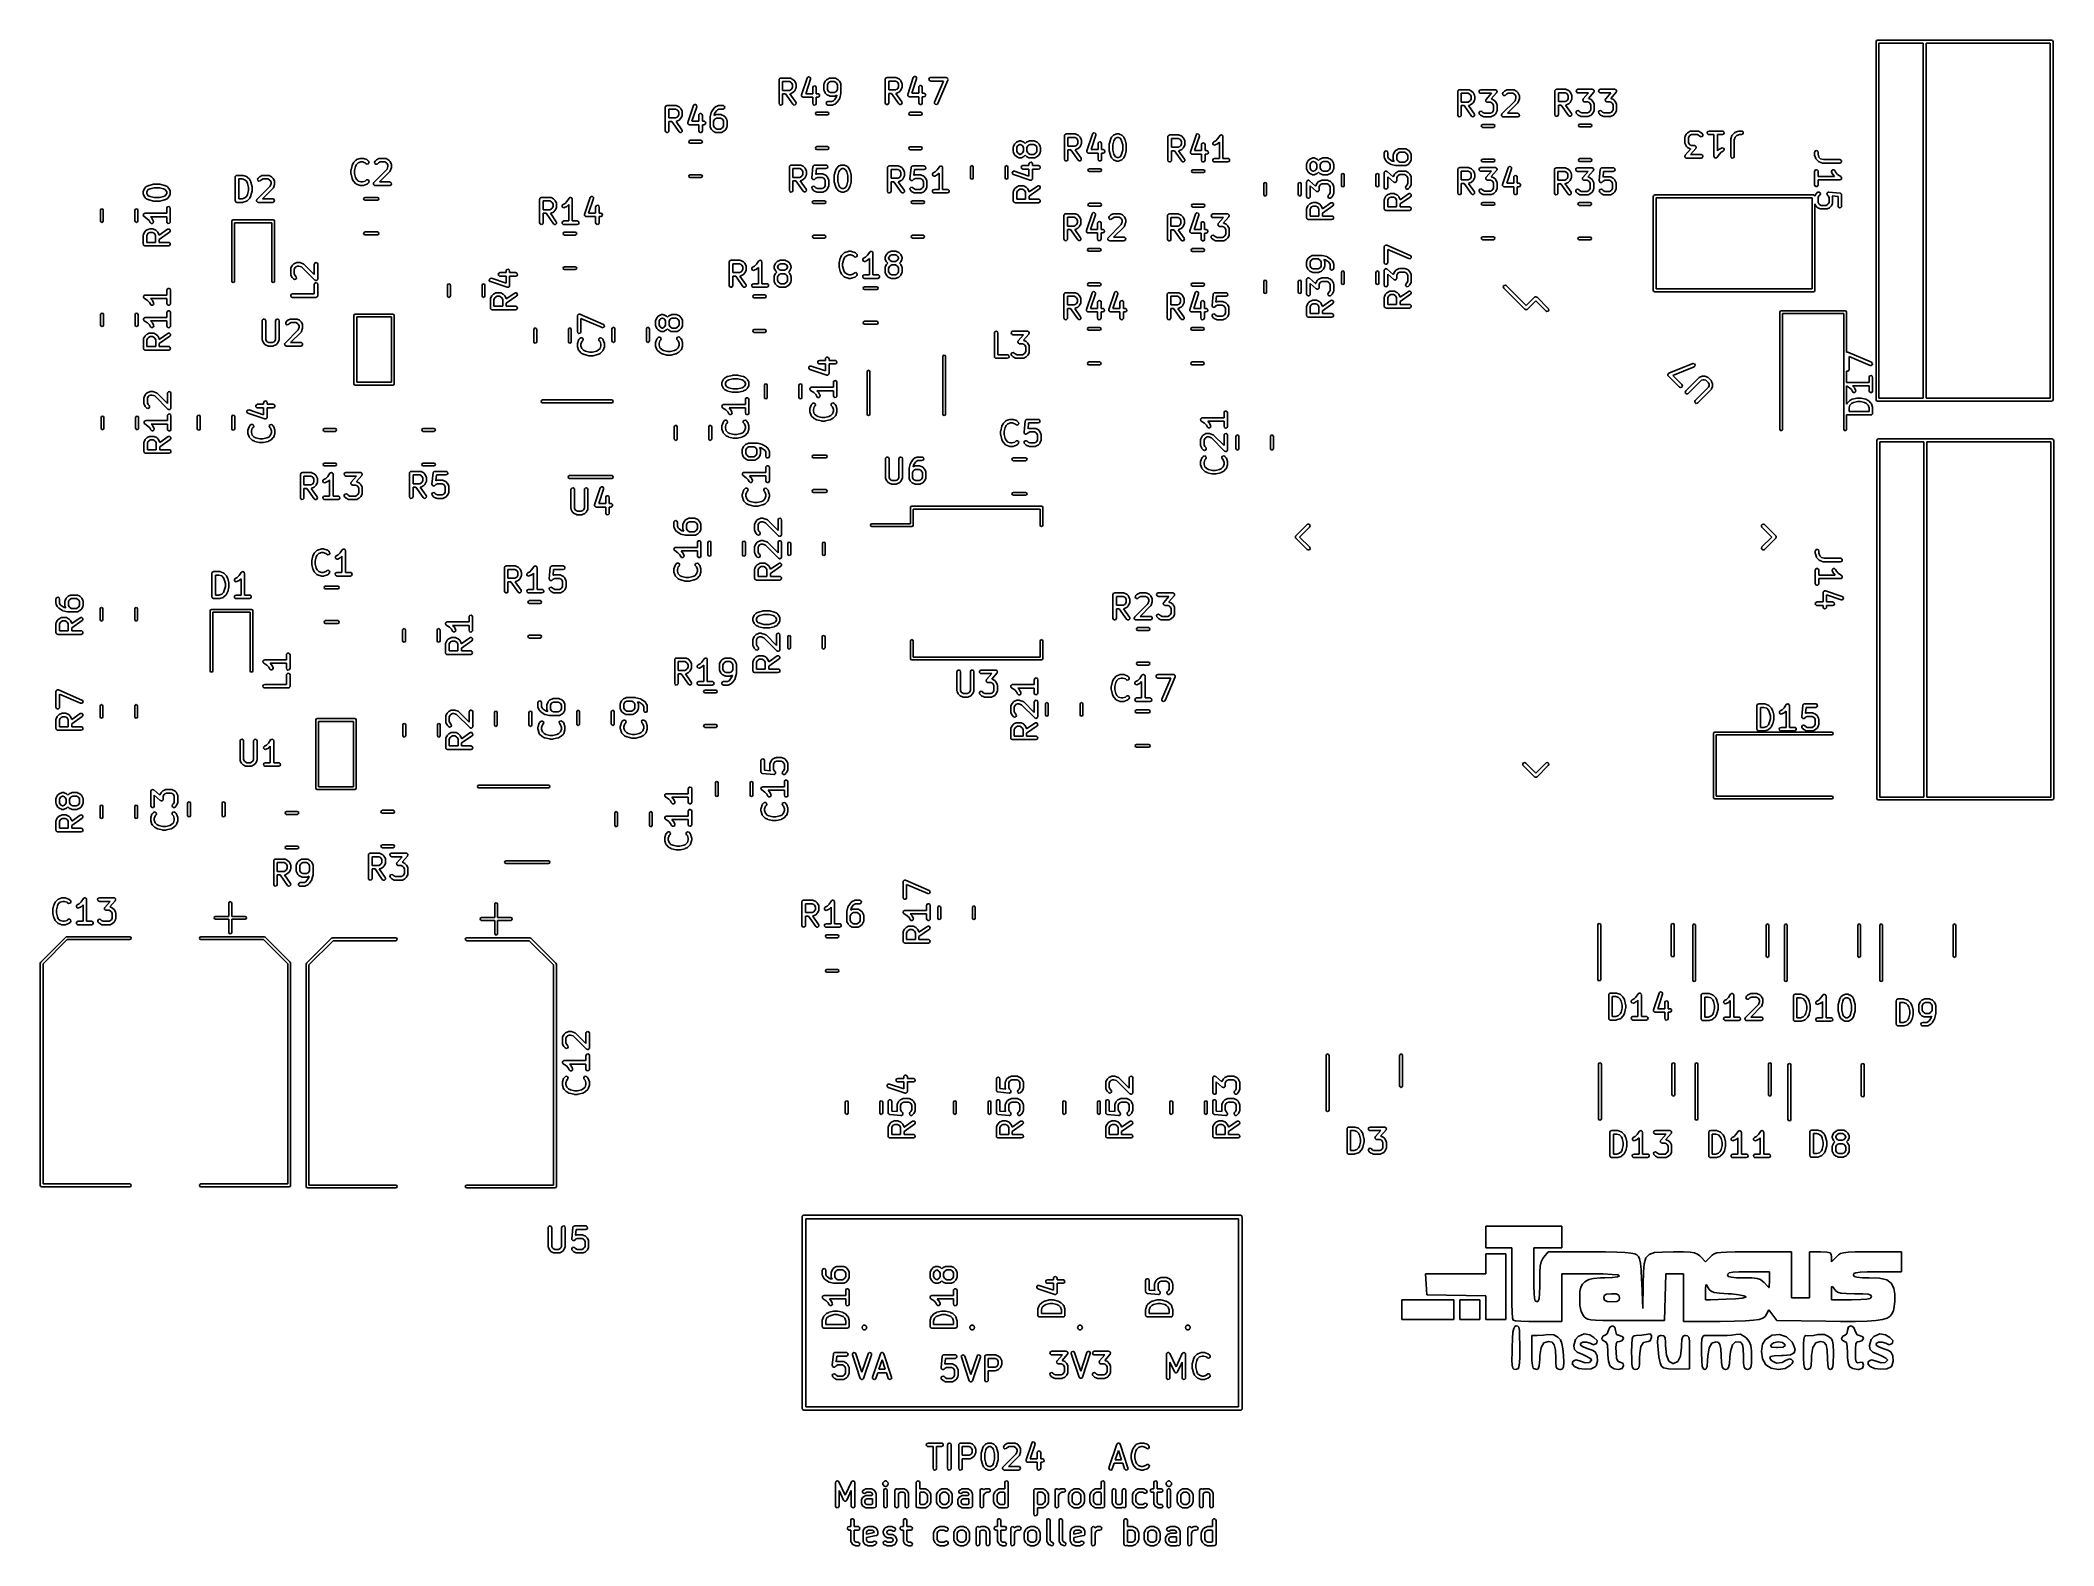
# Model space of a CAD drawing. Extents: x 3.5 to 6.87, y -5.01 to -2.49.
import ezdxf

# ---------------------------------------------------------------- set-up
doc = ezdxf.new("R2010")
doc.units = 0
doc.header["$MEASUREMENT"] = 0
doc.layers.add('BLACK', color=7, linetype='CONTINUOUS')

msp = doc.modelspace()

# ---------------------------------------------------------------- linework, layer by layer
at = {"layer": 'BLACK', "linetype": 'CONTINUOUS'}
for p, q in [((6.57106, -2.49134), (6.57175, -2.48967)), ((6.57106, -3.09094), (6.57106, -2.49134)), ((6.57175, -2.48967), (6.57343, -2.48898)), ((6.57343, -2.48898), (6.86476, -2.48898)), ((6.57579, -2.4937), (6.57579, -3.08858)), ((6.6498, -2.4937), (6.57579, -2.4937)), ((6.6498, -3.08858), (6.6498, -2.4937)), ((6.65453, -2.4937), (6.65453, -3.08858)), ((6.8624, -2.4937), (6.65453, -2.4937)), ((6.8624, -3.08858), (6.8624, -2.4937)), ((6.86476, -2.48898), (6.86643, -2.48967)), ((6.86643, -2.48967), (6.86713, -2.49134)), ((6.86713, -2.49134), (6.86713, -3.09094)), ((4.73487, -2.55521), (4.73494, -2.55483)), ((4.73487, -2.59458), (4.73487, -2.55521)), ((4.73492, -2.5547), (4.73498, -2.55459)), ((4.73494, -2.55483), (4.73492, -2.5547)), ((4.73498, -2.55459), (4.73505, -2.5542)), ((4.73505, -2.5542), (4.73554, -2.55361)), ((4.73554, -2.55361), (4.73593, -2.55295)), ((4.73593, -2.55295), (4.73618, -2.55286)), ((4.73618, -2.55286), (4.73635, -2.55265)), ((4.73635, -2.55265), (4.7371, -2.55252)), ((4.7371, -2.55252), (4.73782, -2.55226)), ((4.73782, -2.55226), (4.75282, -2.55226)), ((4.74078, -2.55816), (4.74078, -2.57288)), ((4.75212, -2.55816), (4.74078, -2.55816)), ((4.75482, -2.55951), (4.75212, -2.55816)), ((4.75282, -2.55226), (4.75383, -2.55244)), ((4.75383, -2.55244), (4.75397, -2.55255)), ((4.75397, -2.55255), (4.75414, -2.55257)), ((4.75414, -2.55257), (4.75789, -2.55445)), ((4.75602, -2.56071), (4.75482, -2.55951)), ((4.75737, -2.56341), (4.75602, -2.56071)), ((4.75789, -2.55445), (4.7586, -2.55497)), ((4.7586, -2.55497), (4.75866, -2.555)), ((4.75866, -2.555), (4.76053, -2.55687)), ((4.76053, -2.55687), (4.76104, -2.5576)), ((4.76104, -2.5576), (4.76109, -2.55764)), ((4.76109, -2.55764), (4.76296, -2.56139)), ((4.77252, -2.58052), (4.78189, -2.5524)), ((4.78749, -2.55427), (4.77942, -2.57851)), ((4.78189, -2.5524), (4.78238, -2.5515)), ((4.78238, -2.5515), (4.7841, -2.55044)), ((4.7841, -2.55044), (4.7861, -2.55074)), ((4.7861, -2.55074), (4.78744, -2.55225)), ((4.78744, -2.55225), (4.78749, -2.55427)), ((4.81017, -2.56139), (4.81205, -2.55764)), ((4.81205, -2.55764), (4.81257, -2.55693)), ((4.81257, -2.55693), (4.8126, -2.55687)), ((4.8126, -2.55687), (4.81448, -2.555)), ((4.81448, -2.555), (4.8152, -2.55449)), ((4.8152, -2.55449), (4.81524, -2.55445)), ((4.81524, -2.55445), (4.81899, -2.55257)), ((4.81712, -2.56071), (4.81577, -2.56341)), ((4.81831, -2.55951), (4.81712, -2.56071)), ((4.82101, -2.55816), (4.81831, -2.55951)), ((4.81899, -2.55257), (4.81998, -2.55228)), ((4.81998, -2.55228), (4.82015, -2.55232)), ((4.82015, -2.55232), (4.82031, -2.55226)), ((4.82031, -2.55226), (4.82781, -2.55226)), ((4.82712, -2.55816), (4.82101, -2.55816)), ((4.82981, -2.55951), (4.82712, -2.55816)), ((4.82781, -2.55226), (4.82882, -2.55244)), ((4.82882, -2.55244), (4.82896, -2.55255)), ((4.82896, -2.55255), (4.82913, -2.55257)), ((4.82913, -2.55257), (4.83288, -2.55445)), ((4.83101, -2.56071), (4.82981, -2.55951)), ((4.83236, -2.56341), (4.83101, -2.56071)), ((4.83288, -2.55445), (4.83359, -2.55497)), ((4.83359, -2.55497), (4.83365, -2.555)), ((4.83365, -2.555), (4.83552, -2.55687)), ((4.83552, -2.55687), (4.83603, -2.5576)), ((4.83603, -2.5576), (4.83608, -2.55764)), ((4.83608, -2.55764), (4.83795, -2.56139)), ((4.91243, -2.55442), (4.9125, -2.55404)), ((4.91243, -2.59379), (4.91243, -2.55442)), ((4.91247, -2.55391), (4.91254, -2.5538)), ((4.9125, -2.55404), (4.91247, -2.55391)), ((4.91254, -2.5538), (4.91261, -2.55341)), ((4.91261, -2.55341), (4.9131, -2.55283)), ((4.9131, -2.55283), (4.91348, -2.55216)), ((4.91348, -2.55216), (4.91373, -2.55207)), ((4.91373, -2.55207), (4.91391, -2.55187)), ((4.91391, -2.55187), (4.91466, -2.55173)), ((4.91466, -2.55173), (4.91538, -2.55147)), ((4.91538, -2.55147), (4.93038, -2.55147)), ((4.91834, -2.55738), (4.91834, -2.57209)), ((4.92968, -2.55738), (4.91834, -2.55738)), ((4.93238, -2.55873), (4.92968, -2.55738)), ((4.93038, -2.55147), (4.93139, -2.55165)), ((4.93139, -2.55165), (4.93153, -2.55176)), ((4.93153, -2.55176), (4.9317, -2.55178)), ((4.9317, -2.55178), (4.93545, -2.55366)), ((4.93358, -2.55992), (4.93238, -2.55873)), ((4.93493, -2.56262), (4.93358, -2.55992)), ((4.93545, -2.55366), (4.93616, -2.55418)), ((4.93616, -2.55418), (4.93622, -2.55421)), ((4.93622, -2.55421), (4.93809, -2.55609)), ((4.93809, -2.55609), (4.9386, -2.55681)), ((4.9386, -2.55681), (4.93865, -2.55685)), ((4.93865, -2.55685), (4.94052, -2.5606)), ((4.94052, -2.5606), (4.94081, -2.56159)), ((4.95008, -2.57974), (4.95945, -2.55162)), ((4.96505, -2.55348), (4.95697, -2.57772)), ((4.95945, -2.55162), (4.95994, -2.55071)), ((4.95994, -2.55071), (4.96166, -2.54966)), ((4.96166, -2.54966), (4.96366, -2.54995)), ((4.96366, -2.54995), (4.965, -2.55146)), ((4.965, -2.55146), (4.96505, -2.55348)), ((4.98559, -2.55391), (4.9866, -2.55216)), ((4.98594, -2.5559), (4.98559, -2.55391)), ((4.98749, -2.5572), (4.98594, -2.5559)), ((4.9866, -2.55216), (4.9885, -2.55147)), ((4.9885, -2.55738), (4.98749, -2.5572)), ((4.9885, -2.55147), (5.01474, -2.55147)), ((5.01027, -2.55738), (4.9885, -2.55738)), ((4.99516, -2.59263), (5.01027, -2.55738)), ((5.01746, -2.55559), (5.00059, -2.59496)), ((5.01474, -2.55147), (5.01575, -2.55165)), ((5.01575, -2.55165), (5.01602, -2.55187)), ((5.01602, -2.55187), (5.01636, -2.55195)), ((5.01636, -2.55195), (5.01677, -2.55251)), ((5.01677, -2.55251), (5.0173, -2.55295)), ((5.0173, -2.55295), (5.01736, -2.55329)), ((5.01736, -2.55329), (5.01757, -2.55357)), ((5.01748, -2.55524), (5.01746, -2.55559)), ((5.01765, -2.55494), (5.01748, -2.55524)), ((5.01757, -2.55357), (5.01753, -2.55426)), ((5.01753, -2.55426), (5.01765, -2.55494)), ((4.73556, -2.59648), (4.73487, -2.59458)), ((4.74078, -2.59458), (4.7406, -2.59559)), ((4.74078, -2.57288), (4.75212, -2.57288)), ((4.74566, -2.57879), (4.74078, -2.57879)), ((4.74078, -2.57879), (4.74078, -2.59458)), ((4.7579, -2.59628), (4.74566, -2.57879)), ((4.75212, -2.57288), (4.75482, -2.57153)), ((4.75299, -2.57873), (4.75286, -2.57877)), ((4.75286, -2.57877), (4.76274, -2.59289)), ((4.75316, -2.57877), (4.75299, -2.57873)), ((4.75414, -2.57848), (4.75316, -2.57877)), ((4.75789, -2.5766), (4.75414, -2.57848)), ((4.75482, -2.57153), (4.75602, -2.57034)), ((4.75602, -2.57034), (4.75737, -2.56764)), ((4.75737, -2.56764), (4.75737, -2.56341)), ((4.75794, -2.57655), (4.75789, -2.5766)), ((4.75866, -2.57605), (4.75794, -2.57655)), ((4.76053, -2.57417), (4.75866, -2.57605)), ((4.76056, -2.57411), (4.76053, -2.57417)), ((4.76109, -2.57341), (4.76056, -2.57411)), ((4.76296, -2.56966), (4.76109, -2.57341)), ((4.76274, -2.59289), (4.76317, -2.59382)), ((4.76296, -2.56139), (4.76325, -2.56237)), ((4.76298, -2.56948), (4.76296, -2.56966)), ((4.7631, -2.56935), (4.76298, -2.56948)), ((4.76317, -2.59382), (4.763, -2.59583)), ((4.76327, -2.56834), (4.7631, -2.56935)), ((4.76325, -2.56237), (4.76321, -2.56255)), ((4.76321, -2.56255), (4.76327, -2.56271)), ((4.76327, -2.56271), (4.76327, -2.56834)), ((4.77241, -2.58095), (4.77252, -2.58075)), ((4.77255, -2.58174), (4.77241, -2.58095)), ((4.77252, -2.58075), (4.77252, -2.58052)), ((4.77257, -2.58254), (4.77255, -2.58174)), ((4.77272, -2.58271), (4.77257, -2.58254)), ((4.77276, -2.58293), (4.77272, -2.58271)), ((4.77338, -2.58345), (4.77276, -2.58293)), ((4.77391, -2.58406), (4.77338, -2.58345)), ((4.77414, -2.58409), (4.77391, -2.58406)), ((4.77431, -2.58423), (4.77414, -2.58409)), ((4.77532, -2.58441), (4.77431, -2.58423)), ((4.79111, -2.58441), (4.77532, -2.58441)), ((4.77942, -2.57851), (4.79111, -2.57851)), ((4.79111, -2.56834), (4.79129, -2.56733)), ((4.79111, -2.57851), (4.79111, -2.56834)), ((4.79111, -2.59458), (4.79111, -2.58441)), ((4.7918, -2.59648), (4.79111, -2.59458)), ((4.79129, -2.56733), (4.79259, -2.56578)), ((4.79259, -2.56578), (4.79458, -2.56543)), ((4.79458, -2.56543), (4.79633, -2.56644)), ((4.79633, -2.56644), (4.79702, -2.56834)), ((4.79702, -2.59458), (4.79684, -2.59559)), ((4.79702, -2.56834), (4.79702, -2.57851)), ((4.79702, -2.57851), (4.79969, -2.57851)), ((4.79969, -2.58441), (4.79702, -2.58441)), ((4.79702, -2.58441), (4.79702, -2.59458)), ((4.79969, -2.57851), (4.8007, -2.57868)), ((4.80159, -2.58372), (4.79969, -2.58441)), ((4.8007, -2.57868), (4.80225, -2.57998)), ((4.8026, -2.58197), (4.80159, -2.58372)), ((4.80225, -2.57998), (4.8026, -2.58197)), ((4.80986, -2.56271), (4.81004, -2.5617)), ((4.80986, -2.57208), (4.80986, -2.56271)), ((4.80992, -2.57225), (4.80986, -2.57208)), ((4.80988, -2.57242), (4.80992, -2.57225)), ((4.81017, -2.57341), (4.80988, -2.57242)), ((4.81004, -2.5617), (4.81015, -2.56157)), ((4.81015, -2.56157), (4.81017, -2.56139)), ((4.81205, -2.57715), (4.81017, -2.57341)), ((4.81209, -2.5772), (4.81205, -2.57715)), ((4.8126, -2.57792), (4.81209, -2.5772)), ((4.81448, -2.5798), (4.8126, -2.57792)), ((4.81366, -2.59407), (4.81467, -2.59232)), ((4.81401, -2.59606), (4.81366, -2.59407)), ((4.81453, -2.57982), (4.81448, -2.5798)), ((4.81524, -2.58035), (4.81453, -2.57982)), ((4.81467, -2.59232), (4.81656, -2.59163)), ((4.81899, -2.58222), (4.81524, -2.58035)), ((4.81577, -2.56341), (4.81577, -2.57139)), ((4.81577, -2.57139), (4.81712, -2.57409)), ((4.81656, -2.59163), (4.82337, -2.59163)), ((4.81712, -2.57409), (4.81831, -2.57528)), ((4.81831, -2.57528), (4.82101, -2.57663)), ((4.81917, -2.58224), (4.81899, -2.58222)), ((4.8193, -2.58236), (4.81917, -2.58224)), ((4.82031, -2.58254), (4.8193, -2.58236)), ((4.82781, -2.58254), (4.82031, -2.58254)), ((4.82101, -2.57663), (4.82712, -2.57663)), ((4.82337, -2.59163), (4.82606, -2.59028)), ((4.82606, -2.59028), (4.82739, -2.58895)), ((4.82712, -2.57663), (4.82981, -2.57528)), ((4.82739, -2.58895), (4.8307, -2.584)), ((4.82798, -2.58248), (4.82781, -2.58254)), ((4.82815, -2.58252), (4.82798, -2.58248)), ((4.82913, -2.58222), (4.82815, -2.58252)), ((4.83143, -2.58108), (4.82913, -2.58222)), ((4.8299, -2.5948), (4.82918, -2.5953)), ((4.82981, -2.57528), (4.83101, -2.57409)), ((4.83177, -2.59292), (4.8299, -2.5948)), ((4.8307, -2.584), (4.83143, -2.58108)), ((4.83101, -2.57409), (4.83236, -2.57139)), ((4.83183, -2.5928), (4.83177, -2.59292)), ((4.83214, -2.59247), (4.83183, -2.5928)), ((4.83589, -2.58685), (4.83214, -2.59247)), ((4.83236, -2.57139), (4.83236, -2.56341)), ((4.8359, -2.58683), (4.83589, -2.58685)), ((4.8363, -2.58592), (4.8359, -2.58683)), ((4.83818, -2.57843), (4.8363, -2.58592)), ((4.83795, -2.56139), (4.83824, -2.56237)), ((4.83826, -2.57771), (4.83816, -2.57829)), ((4.83816, -2.57829), (4.83818, -2.57843)), ((4.83824, -2.56237), (4.8382, -2.56255)), ((4.8382, -2.56255), (4.83826, -2.56271)), ((4.83826, -2.56271), (4.83826, -2.57771)), ((4.91312, -2.59569), (4.91243, -2.59379)), ((4.91816, -2.5948), (4.91686, -2.59635)), ((4.91834, -2.59379), (4.91816, -2.5948)), ((4.91834, -2.57209), (4.92968, -2.57209)), ((4.92322, -2.578), (4.91834, -2.578)), ((4.91834, -2.578), (4.91834, -2.59379)), ((4.93546, -2.59549), (4.92322, -2.578)), ((4.92968, -2.57209), (4.93238, -2.57075)), ((4.93055, -2.57794), (4.93042, -2.57799)), ((4.93042, -2.57799), (4.9403, -2.5921)), ((4.93072, -2.57798), (4.93055, -2.57794)), ((4.9317, -2.57769), (4.93072, -2.57798)), ((4.93545, -2.57581), (4.9317, -2.57769)), ((4.93238, -2.57075), (4.93358, -2.56955)), ((4.93358, -2.56955), (4.93493, -2.56685)), ((4.93493, -2.56685), (4.93493, -2.56262)), ((4.93549, -2.57577), (4.93545, -2.57581)), ((4.93622, -2.57526), (4.93549, -2.57577)), ((4.93809, -2.57339), (4.93622, -2.57526)), ((4.93812, -2.57333), (4.93809, -2.57339)), ((4.93865, -2.57262), (4.93812, -2.57333)), ((4.94052, -2.56887), (4.93865, -2.57262)), ((4.9403, -2.5921), (4.94073, -2.59303)), ((4.94054, -2.56869), (4.94052, -2.56887)), ((4.94065, -2.56856), (4.94054, -2.56869)), ((4.94073, -2.59303), (4.94056, -2.59504)), ((4.94083, -2.56755), (4.94065, -2.56856)), ((4.94081, -2.56159), (4.94077, -2.56176)), ((4.94077, -2.56176), (4.94083, -2.56192)), ((4.94083, -2.56192), (4.94083, -2.56755)), ((4.94997, -2.58016), (4.95008, -2.57996)), ((4.95011, -2.58095), (4.94997, -2.58016)), ((4.95008, -2.57996), (4.95008, -2.57974)), ((4.95013, -2.58176), (4.95011, -2.58095)), ((4.95028, -2.58193), (4.95013, -2.58176)), ((4.95032, -2.58215), (4.95028, -2.58193)), ((4.95094, -2.58267), (4.95032, -2.58215)), ((4.95147, -2.58327), (4.95094, -2.58267)), ((4.95169, -2.5833), (4.95147, -2.58327)), ((4.95187, -2.58345), (4.95169, -2.5833)), ((4.95288, -2.58362), (4.95187, -2.58345)), ((4.96867, -2.58362), (4.95288, -2.58362)), ((4.95697, -2.57772), (4.96867, -2.57772)), ((4.96867, -2.56755), (4.96885, -2.56654)), ((4.96867, -2.57772), (4.96867, -2.56755)), ((4.96867, -2.59379), (4.96867, -2.58362)), ((4.96936, -2.59569), (4.96867, -2.59379)), ((4.96885, -2.56654), (4.97015, -2.56499)), ((4.97015, -2.56499), (4.97214, -2.56464)), ((4.97214, -2.56464), (4.97389, -2.56565)), ((4.9744, -2.5948), (4.9731, -2.59635)), ((4.97389, -2.56565), (4.97458, -2.56755)), ((4.97458, -2.59379), (4.9744, -2.5948)), ((4.97458, -2.56755), (4.97458, -2.57772)), ((4.97458, -2.57772), (4.97725, -2.57772)), ((4.97725, -2.58362), (4.97458, -2.58362)), ((4.97458, -2.58362), (4.97458, -2.59379)), ((4.97725, -2.57772), (4.97826, -2.5779)), ((4.97915, -2.58293), (4.97725, -2.58362)), ((4.97826, -2.5779), (4.97981, -2.57919)), ((4.98016, -2.58118), (4.97915, -2.58293)), ((4.97981, -2.57919), (4.98016, -2.58118)), ((4.99505, -2.59465), (4.99516, -2.59263)), ((4.99626, -2.59627), (4.99505, -2.59465)), ((5.00059, -2.59496), (5.00002, -2.59582)), ((5.8707, -2.5749), (5.87077, -2.57451)), ((5.8707, -2.61427), (5.8707, -2.5749)), ((5.87074, -2.57438), (5.87081, -2.57427)), ((5.87077, -2.57451), (5.87074, -2.57438)), ((5.87081, -2.57427), (5.87088, -2.57389)), ((5.87088, -2.57389), (5.87137, -2.5733)), ((5.87137, -2.5733), (5.87175, -2.57263)), ((5.87175, -2.57263), (5.872, -2.57254)), ((5.872, -2.57254), (5.87217, -2.57234)), ((5.87217, -2.57234), (5.87293, -2.57221)), ((5.87293, -2.57221), (5.87365, -2.57194)), ((5.87365, -2.57194), (5.88865, -2.57194)), ((5.8766, -2.57785), (5.8766, -2.59257)), ((5.88795, -2.57785), (5.8766, -2.57785)), ((5.8766, -2.59257), (5.88795, -2.59257)), ((5.89065, -2.5792), (5.88795, -2.57785)), ((5.88795, -2.59257), (5.89065, -2.59122)), ((5.88865, -2.57194), (5.88966, -2.57212)), ((5.88966, -2.57212), (5.88979, -2.57224)), ((5.88979, -2.57224), (5.88997, -2.57226)), ((5.88997, -2.57226), (5.89372, -2.57413)), ((5.89185, -2.5804), (5.89065, -2.5792)), ((5.89065, -2.59122), (5.89185, -2.59002)), ((5.89319, -2.58309), (5.89185, -2.5804)), ((5.89185, -2.59002), (5.89319, -2.58732)), ((5.89319, -2.58732), (5.89319, -2.58309)), ((5.89372, -2.57413), (5.89443, -2.57466)), ((5.89443, -2.57466), (5.89449, -2.57468)), ((5.89449, -2.57468), (5.89636, -2.57656)), ((5.89636, -2.59386), (5.89449, -2.59573)), ((5.89636, -2.57656), (5.89687, -2.57728)), ((5.89639, -2.5938), (5.89636, -2.59386)), ((5.89691, -2.59309), (5.89639, -2.5938)), ((5.89687, -2.57728), (5.89691, -2.57733)), ((5.89691, -2.57733), (5.89879, -2.58108)), ((5.89879, -2.58934), (5.89691, -2.59309)), ((5.89879, -2.58108), (5.89908, -2.58206)), ((5.89881, -2.58917), (5.89879, -2.58934)), ((5.89892, -2.58903), (5.89881, -2.58917)), ((5.8991, -2.58802), (5.89892, -2.58903)), ((5.89908, -2.58206), (5.89904, -2.58223)), ((5.89904, -2.58223), (5.8991, -2.5824)), ((5.8991, -2.5824), (5.8991, -2.58802)), ((5.90636, -2.57438), (5.90737, -2.57263)), ((5.90671, -2.57637), (5.90636, -2.57438)), ((5.90826, -2.57767), (5.90671, -2.57637)), ((5.90737, -2.57263), (5.90927, -2.57194)), ((5.90927, -2.57785), (5.90826, -2.57767)), ((5.90927, -2.57194), (5.93364, -2.57194)), ((5.92714, -2.57785), (5.90927, -2.57785)), ((5.91757, -2.58983), (5.91765, -2.58961)), ((5.91782, -2.59059), (5.91757, -2.58983)), ((5.91761, -2.58938), (5.91801, -2.58869)), ((5.91765, -2.58961), (5.91761, -2.58938)), ((5.91796, -2.59137), (5.91782, -2.59059)), ((5.91814, -2.59152), (5.91796, -2.59137)), ((5.91801, -2.58869), (5.9183, -2.58795)), ((5.91822, -2.59175), (5.91814, -2.59152)), ((5.9189, -2.59216), (5.91822, -2.59175)), ((5.9183, -2.58795), (5.92714, -2.57785)), ((5.91951, -2.59267), (5.9189, -2.59216)), ((5.91984, -2.59273), (5.91951, -2.59267)), ((5.91995, -2.59279), (5.91984, -2.59273)), ((5.92008, -2.59277), (5.91995, -2.59279)), ((5.92052, -2.59285), (5.92008, -2.59277)), ((5.92545, -2.59285), (5.92052, -2.59285)), ((5.92814, -2.5942), (5.92545, -2.59285)), ((5.93586, -2.57684), (5.92691, -2.58708)), ((5.92691, -2.58708), (5.92715, -2.58712)), ((5.92715, -2.58712), (5.92729, -2.58723)), ((5.92729, -2.58723), (5.92746, -2.58725)), ((5.92746, -2.58725), (5.93121, -2.58913)), ((5.92934, -2.59539), (5.92814, -2.5942)), ((5.93121, -2.58913), (5.93192, -2.58965)), ((5.93192, -2.58965), (5.93198, -2.58968)), ((5.93198, -2.58968), (5.93386, -2.59156)), ((5.93364, -2.57194), (5.93408, -2.57202)), ((5.93386, -2.59156), (5.93436, -2.59228)), ((5.93408, -2.57202), (5.93422, -2.572)), ((5.93422, -2.572), (5.93432, -2.57206)), ((5.93432, -2.57206), (5.93465, -2.57212)), ((5.93436, -2.59228), (5.93441, -2.59232)), ((5.93441, -2.59232), (5.93628, -2.59607)), ((5.93465, -2.57212), (5.93526, -2.57263)), ((5.93526, -2.57263), (5.93594, -2.57305)), ((5.93615, -2.5761), (5.93586, -2.57684)), ((5.93594, -2.57305), (5.93602, -2.57327)), ((5.93602, -2.57327), (5.9362, -2.57342)), ((5.93655, -2.57541), (5.93615, -2.5761)), ((5.9362, -2.57342), (5.93634, -2.5742)), ((5.93634, -2.5742), (5.93659, -2.57496)), ((5.93659, -2.57496), (5.93651, -2.57518)), ((5.93651, -2.57518), (5.93655, -2.57541)), ((5.94468, -2.61218), (5.96668, -2.59017)), ((5.9457, -2.57839), (5.94655, -2.57656)), ((5.94622, -2.58034), (5.9457, -2.57839)), ((5.94788, -2.5815), (5.94622, -2.58034)), ((5.94655, -2.57656), (5.94843, -2.57468)), ((5.94989, -2.58132), (5.94788, -2.5815)), ((5.94843, -2.57468), (5.94915, -2.57418)), ((5.94915, -2.57418), (5.94919, -2.57413)), ((5.94919, -2.57413), (5.95294, -2.57226)), ((5.95073, -2.58073), (5.94989, -2.58132)), ((5.95226, -2.5792), (5.95073, -2.58073)), ((5.95496, -2.57785), (5.95226, -2.5792)), ((5.95294, -2.57226), (5.95393, -2.57196)), ((5.97135, -2.59386), (5.95389, -2.61131)), ((5.95393, -2.57196), (5.9541, -2.572)), ((5.9541, -2.572), (5.95427, -2.57194)), ((5.95427, -2.57194), (5.96364, -2.57194)), ((5.96294, -2.57785), (5.95496, -2.57785)), ((5.96564, -2.5792), (5.96294, -2.57785)), ((5.96364, -2.57194), (5.96465, -2.57212)), ((5.96465, -2.57212), (5.96478, -2.57224)), ((5.96478, -2.57224), (5.96496, -2.57226)), ((5.96496, -2.57226), (5.96871, -2.57413)), ((5.96684, -2.5804), (5.96564, -2.5792)), ((5.96668, -2.59017), (5.96819, -2.58567)), ((5.96819, -2.58309), (5.96684, -2.5804)), ((5.96819, -2.58567), (5.96819, -2.58309)), ((5.96871, -2.57413), (5.96942, -2.57466)), ((5.96942, -2.57466), (5.96948, -2.57468)), ((5.96948, -2.57468), (5.97135, -2.57656)), ((5.97135, -2.57656), (5.97186, -2.57728)), ((5.97143, -2.5937), (5.97135, -2.59386)), ((5.97158, -2.59361), (5.97143, -2.5937)), ((5.97206, -2.5927), (5.97158, -2.59361)), ((5.97186, -2.57728), (5.9719, -2.57733)), ((5.9719, -2.57733), (5.97378, -2.58108)), ((5.97394, -2.58708), (5.97206, -2.5927)), ((5.97378, -2.58108), (5.97407, -2.58206)), ((5.97409, -2.58615), (5.97394, -2.58701)), ((5.97394, -2.58701), (5.97394, -2.58708)), ((5.97407, -2.58206), (5.97403, -2.58223)), ((5.97403, -2.58223), (5.97409, -2.5824)), ((5.97409, -2.5824), (5.97409, -2.58615)), ((6.0333, -2.57411), (6.03336, -2.57373)), ((6.0333, -2.61348), (6.0333, -2.57411)), ((6.03334, -2.5736), (6.03341, -2.57348)), ((6.03336, -2.57373), (6.03334, -2.5736)), ((6.03341, -2.57348), (6.03347, -2.5731)), ((6.03347, -2.5731), (6.03397, -2.57251)), ((6.03397, -2.57251), (6.03435, -2.57185)), ((6.03435, -2.57185), (6.0346, -2.57176)), ((6.0346, -2.57176), (6.03477, -2.57155)), ((6.03477, -2.57155), (6.03553, -2.57142)), ((6.03553, -2.57142), (6.03625, -2.57116)), ((6.03625, -2.57116), (6.05125, -2.57116)), ((6.0392, -2.57706), (6.0392, -2.59178)), ((6.05055, -2.57706), (6.0392, -2.57706)), ((6.0392, -2.59178), (6.05055, -2.59178)), ((6.05325, -2.57841), (6.05055, -2.57706)), ((6.05055, -2.59178), (6.05325, -2.59043)), ((6.05125, -2.57116), (6.05226, -2.57133)), ((6.05226, -2.57133), (6.05239, -2.57145)), ((6.05239, -2.57145), (6.05257, -2.57147)), ((6.05257, -2.57147), (6.05632, -2.57334)), ((6.05444, -2.57961), (6.05325, -2.57841)), ((6.05325, -2.59043), (6.05444, -2.58923)), ((6.05579, -2.58231), (6.05444, -2.57961)), ((6.05444, -2.58923), (6.05579, -2.58654)), ((6.05579, -2.58654), (6.05579, -2.58231)), ((6.05632, -2.57334), (6.05703, -2.57387)), ((6.05708, -2.59495), (6.05636, -2.59545)), ((6.05703, -2.57387), (6.05708, -2.5739)), ((6.05708, -2.5739), (6.05896, -2.57577)), ((6.05896, -2.59307), (6.05708, -2.59495)), ((6.05896, -2.57577), (6.05947, -2.57649)), ((6.05899, -2.59301), (6.05896, -2.59307)), ((6.05951, -2.5923), (6.05899, -2.59301)), ((6.05947, -2.57649), (6.05951, -2.57654)), ((6.05951, -2.57654), (6.06139, -2.58029)), ((6.06139, -2.58855), (6.05951, -2.5923)), ((6.06139, -2.58029), (6.06168, -2.58127)), ((6.06141, -2.58838), (6.06139, -2.58855)), ((6.06152, -2.58824), (6.06141, -2.58838)), ((6.0617, -2.58723), (6.06152, -2.58824)), ((6.06168, -2.58127), (6.06164, -2.58144)), ((6.06164, -2.58144), (6.0617, -2.58161)), ((6.0617, -2.58161), (6.0617, -2.58723)), ((6.06896, -2.5736), (6.06997, -2.57185)), ((6.06931, -2.57559), (6.06896, -2.5736)), ((6.07086, -2.57688), (6.06931, -2.57559)), ((6.06997, -2.57185), (6.07187, -2.57116)), ((6.07187, -2.57706), (6.07086, -2.57688)), ((6.07187, -2.57116), (6.09624, -2.57116)), ((6.08973, -2.57706), (6.07187, -2.57706)), ((6.08017, -2.58905), (6.08025, -2.58883)), ((6.08042, -2.5898), (6.08017, -2.58905)), ((6.08021, -2.58859), (6.08061, -2.58791)), ((6.08025, -2.58883), (6.08021, -2.58859)), ((6.08056, -2.59058), (6.08042, -2.5898)), ((6.08074, -2.59074), (6.08056, -2.59058)), ((6.08061, -2.58791), (6.0809, -2.58716)), ((6.08082, -2.59096), (6.08074, -2.59074)), ((6.0815, -2.59137), (6.08082, -2.59096)), ((6.0809, -2.58716), (6.08973, -2.57706)), ((6.08211, -2.59188), (6.0815, -2.59137)), ((6.08244, -2.59194), (6.08211, -2.59188)), ((6.08254, -2.592), (6.08244, -2.59194)), ((6.08268, -2.59198), (6.08254, -2.592)), ((6.08312, -2.59206), (6.08268, -2.59198)), ((6.08804, -2.59206), (6.08312, -2.59206)), ((6.09074, -2.59341), (6.08804, -2.59206)), ((6.09846, -2.57605), (6.08951, -2.58629)), ((6.08951, -2.58629), (6.08975, -2.58633)), ((6.08975, -2.58633), (6.08989, -2.58645)), ((6.08989, -2.58645), (6.09006, -2.58647)), ((6.09006, -2.58647), (6.09381, -2.58834)), ((6.09194, -2.59461), (6.09074, -2.59341)), ((6.09329, -2.5973), (6.09194, -2.59461)), ((6.09381, -2.58834), (6.09452, -2.58887)), ((6.09452, -2.58887), (6.09458, -2.58889)), ((6.09458, -2.58889), (6.09645, -2.59077)), ((6.09624, -2.57116), (6.09668, -2.57123)), ((6.09645, -2.59077), (6.09696, -2.59149)), ((6.09668, -2.57123), (6.09681, -2.57121)), ((6.09681, -2.57121), (6.09692, -2.57128)), ((6.09692, -2.57128), (6.09725, -2.57133)), ((6.09696, -2.59149), (6.09701, -2.59154)), ((6.09701, -2.59154), (6.09888, -2.59529)), ((6.09725, -2.57133), (6.09786, -2.57185)), ((6.09786, -2.57185), (6.09854, -2.57226)), ((6.09875, -2.57531), (6.09846, -2.57605)), ((6.09854, -2.57226), (6.09862, -2.57248)), ((6.09862, -2.57248), (6.0988, -2.57263)), ((6.09915, -2.57462), (6.09875, -2.57531)), ((6.0988, -2.57263), (6.09894, -2.57342)), ((6.09894, -2.57342), (6.09919, -2.57417)), ((6.09919, -2.57417), (6.09911, -2.57439)), ((6.09911, -2.57439), (6.09915, -2.57462)), ((6.10646, -2.5736), (6.10747, -2.57185)), ((6.10681, -2.57559), (6.10646, -2.5736)), ((6.10835, -2.57688), (6.10681, -2.57559)), ((6.10747, -2.57185), (6.10936, -2.57116)), ((6.10936, -2.57706), (6.10835, -2.57688)), ((6.10936, -2.57116), (6.13374, -2.57116)), ((6.12723, -2.57706), (6.10936, -2.57706)), ((6.11766, -2.58905), (6.11775, -2.58883)), ((6.11792, -2.5898), (6.11766, -2.58905)), ((6.11771, -2.58859), (6.1181, -2.58791)), ((6.11775, -2.58883), (6.11771, -2.58859)), ((6.11806, -2.59058), (6.11792, -2.5898)), ((6.11824, -2.59074), (6.11806, -2.59058)), ((6.1181, -2.58791), (6.11839, -2.58716)), ((6.11831, -2.59096), (6.11824, -2.59074)), ((6.11899, -2.59137), (6.11831, -2.59096)), ((6.11839, -2.58716), (6.12723, -2.57706)), ((6.1196, -2.59188), (6.11899, -2.59137)), ((6.11994, -2.59194), (6.1196, -2.59188)), ((6.12004, -2.592), (6.11994, -2.59194)), ((6.12018, -2.59198), (6.12004, -2.592)), ((6.12061, -2.59206), (6.12018, -2.59198)), ((6.12554, -2.59206), (6.12061, -2.59206)), ((6.12824, -2.59341), (6.12554, -2.59206)), ((6.13596, -2.57605), (6.127, -2.58629)), ((6.127, -2.58629), (6.12725, -2.58633)), ((6.12725, -2.58633), (6.12738, -2.58645)), ((6.12738, -2.58645), (6.12756, -2.58647)), ((6.12756, -2.58647), (6.13131, -2.58834)), ((6.12943, -2.59461), (6.12824, -2.59341)), ((6.13078, -2.5973), (6.12943, -2.59461)), ((6.13131, -2.58834), (6.13202, -2.58887)), ((6.13202, -2.58887), (6.13207, -2.58889)), ((6.13207, -2.58889), (6.13395, -2.59077)), ((6.13374, -2.57116), (6.13417, -2.57123)), ((6.13395, -2.59077), (6.13446, -2.59149)), ((6.13417, -2.57123), (6.13431, -2.57121)), ((6.13431, -2.57121), (6.13441, -2.57128)), ((6.13441, -2.57128), (6.13475, -2.57133)), ((6.13446, -2.59149), (6.1345, -2.59154)), ((6.1345, -2.59154), (6.13638, -2.59529)), ((6.13475, -2.57133), (6.13536, -2.57185)), ((6.13536, -2.57185), (6.13604, -2.57226)), ((6.13625, -2.57531), (6.13596, -2.57605)), ((6.13604, -2.57226), (6.13611, -2.57248)), ((6.13611, -2.57248), (6.13629, -2.57263)), ((6.13664, -2.57462), (6.13625, -2.57531)), ((6.13629, -2.57263), (6.13643, -2.57342)), ((6.13643, -2.57342), (6.13669, -2.57417)), ((6.13669, -2.57417), (6.1366, -2.57439)), ((6.1366, -2.57439), (6.13664, -2.57462)), ((4.54432, -2.60127), (4.54439, -2.60089)), ((4.54432, -2.64064), (4.54432, -2.60127)), ((4.54436, -2.60076), (4.54443, -2.60065)), ((4.54439, -2.60089), (4.54436, -2.60076)), ((4.54443, -2.60065), (4.5445, -2.60026)), ((4.5445, -2.60026), (4.54499, -2.59968)), ((4.54499, -2.59968), (4.54537, -2.59901)), ((4.54537, -2.59901), (4.54562, -2.59892)), ((4.54562, -2.59892), (4.5458, -2.59872)), ((4.5458, -2.59872), (4.54655, -2.59858)), ((4.54655, -2.59858), (4.54727, -2.59832)), ((4.54727, -2.59832), (4.56227, -2.59832)), ((4.55022, -2.60423), (4.55022, -2.61894)), ((4.56157, -2.60423), (4.55022, -2.60423)), ((4.55022, -2.61894), (4.56157, -2.61894)), ((4.55511, -2.62485), (4.55022, -2.62485)), ((4.55022, -2.62485), (4.55022, -2.64064)), ((4.56735, -2.64234), (4.55511, -2.62485)), ((4.56427, -2.60558), (4.56157, -2.60423)), ((4.56157, -2.61894), (4.56427, -2.6176)), ((4.56227, -2.59832), (4.56328, -2.5985)), ((4.56244, -2.62479), (4.56231, -2.62484)), ((4.56231, -2.62484), (4.57219, -2.63895)), ((4.56261, -2.62483), (4.56244, -2.62479)), ((4.56359, -2.62454), (4.56261, -2.62483)), ((4.56328, -2.5985), (4.56342, -2.59861)), ((4.56342, -2.59861), (4.56359, -2.59863)), ((4.56359, -2.59863), (4.56734, -2.60051)), ((4.56734, -2.62266), (4.56359, -2.62454)), ((4.56547, -2.60677), (4.56427, -2.60558)), ((4.56427, -2.6176), (4.56547, -2.6164)), ((4.56682, -2.60947), (4.56547, -2.60677)), ((4.56547, -2.6164), (4.56682, -2.6137)), ((4.56682, -2.6137), (4.56682, -2.60947)), ((4.56734, -2.60051), (4.56805, -2.60103)), ((4.56738, -2.62262), (4.56734, -2.62266)), ((4.56811, -2.62211), (4.56738, -2.62262)), ((4.56805, -2.60103), (4.56811, -2.60106)), ((4.56811, -2.60106), (4.56998, -2.60294)), ((4.56998, -2.62024), (4.56811, -2.62211)), ((4.56998, -2.60294), (4.57049, -2.60366)), ((4.57001, -2.62018), (4.56998, -2.62024)), ((4.57054, -2.61947), (4.57001, -2.62018)), ((4.57049, -2.60366), (4.57054, -2.6037)), ((4.57054, -2.6037), (4.57241, -2.60745)), ((4.57241, -2.61572), (4.57054, -2.61947)), ((4.57241, -2.60745), (4.5727, -2.60844)), ((4.57243, -2.61554), (4.57241, -2.61572)), ((4.57254, -2.61541), (4.57243, -2.61554)), ((4.57272, -2.6144), (4.57254, -2.61541)), ((4.5727, -2.60844), (4.57266, -2.60861)), ((4.57266, -2.60861), (4.57272, -2.60877)), ((4.57272, -2.60877), (4.57272, -2.6144)), ((4.58186, -2.62701), (4.58197, -2.62681)), ((4.582, -2.6278), (4.58186, -2.62701)), ((4.58197, -2.62659), (4.59134, -2.59847)), ((4.58197, -2.62681), (4.58197, -2.62659)), ((4.58202, -2.62861), (4.582, -2.6278)), ((4.58217, -2.62878), (4.58202, -2.62861)), ((4.59694, -2.60033), (4.58886, -2.62457)), ((4.58886, -2.62457), (4.60056, -2.62457)), ((4.59134, -2.59847), (4.59183, -2.59756)), ((4.59183, -2.59756), (4.59355, -2.59651)), ((4.59355, -2.59651), (4.59555, -2.5968)), ((4.59555, -2.5968), (4.59689, -2.59831)), ((4.59689, -2.59831), (4.59694, -2.60033)), ((4.60056, -2.6144), (4.60074, -2.61339)), ((4.60056, -2.62457), (4.60056, -2.6144)), ((4.60074, -2.61339), (4.60204, -2.61184)), ((4.60204, -2.61184), (4.60403, -2.61149)), ((4.60403, -2.61149), (4.60578, -2.6125)), ((4.60578, -2.6125), (4.60647, -2.6144)), ((4.60647, -2.6144), (4.60647, -2.62457)), ((4.60647, -2.62457), (4.60914, -2.62457)), ((4.60914, -2.62457), (4.61015, -2.62475)), ((4.61015, -2.62475), (4.6117, -2.62605)), ((4.61205, -2.62803), (4.61104, -2.62978)), ((4.6117, -2.62605), (4.61205, -2.62803)), ((4.61931, -2.61815), (4.61941, -2.61757)), ((4.61931, -2.63315), (4.61931, -2.61815)), ((4.6194, -2.61743), (4.62127, -2.60993)), ((4.61941, -2.61757), (4.6194, -2.61743)), ((4.62127, -2.60993), (4.62168, -2.60903)), ((4.62168, -2.60901), (4.62543, -2.60339)), ((4.62168, -2.60903), (4.62168, -2.60901)), ((4.62656, -2.62177), (4.62522, -2.62447)), ((4.62522, -2.62447), (4.62522, -2.63245)), ((4.62543, -2.60339), (4.62574, -2.60306)), ((4.62574, -2.60306), (4.6258, -2.60294)), ((4.6258, -2.60294), (4.62767, -2.60106)), ((4.62688, -2.61186), (4.62615, -2.61478)), ((4.62615, -2.61478), (4.62844, -2.61363)), ((4.62776, -2.62057), (4.62656, -2.62177)), ((4.63018, -2.60691), (4.62688, -2.61186)), ((4.62767, -2.60106), (4.6284, -2.60056)), ((4.63046, -2.61923), (4.62776, -2.62057)), ((4.6284, -2.60056), (4.62844, -2.60051)), ((4.62844, -2.60051), (4.63219, -2.59863)), ((4.62844, -2.61363), (4.62942, -2.61334)), ((4.62942, -2.61334), (4.6296, -2.61338)), ((4.6296, -2.61338), (4.62976, -2.61332)), ((4.62976, -2.61332), (4.63726, -2.61332)), ((4.63151, -2.60558), (4.63018, -2.60691)), ((4.63656, -2.61923), (4.63046, -2.61923)), ((4.63421, -2.60423), (4.63151, -2.60558)), ((4.63219, -2.59863), (4.63317, -2.59834)), ((4.63317, -2.59834), (4.63335, -2.59838)), ((4.63335, -2.59838), (4.63351, -2.59832)), ((4.63351, -2.59832), (4.64101, -2.59832)), ((4.64101, -2.60423), (4.63421, -2.60423)), ((4.63926, -2.62057), (4.63656, -2.61923)), ((4.63726, -2.61332), (4.63827, -2.6135)), ((4.63827, -2.6135), (4.63841, -2.61361)), ((4.63841, -2.61361), (4.63858, -2.61363)), ((4.63858, -2.61363), (4.64233, -2.61551)), ((4.64046, -2.62177), (4.63926, -2.62057)), ((4.64181, -2.62447), (4.64046, -2.62177)), ((4.64101, -2.59832), (4.64202, -2.5985)), ((4.64291, -2.60354), (4.64101, -2.60423)), ((4.64181, -2.63245), (4.64181, -2.62447)), ((4.64202, -2.5985), (4.64357, -2.5998)), ((4.64233, -2.61551), (4.64304, -2.61603)), ((4.64392, -2.60179), (4.64291, -2.60354)), ((4.64304, -2.61603), (4.6431, -2.61606)), ((4.6431, -2.61606), (4.64497, -2.61793)), ((4.64357, -2.5998), (4.64392, -2.60179)), ((4.64497, -2.61793), (4.64548, -2.61866)), ((4.64548, -2.61866), (4.64553, -2.6187)), ((4.64553, -2.6187), (4.6474, -2.62245)), ((4.6474, -2.62245), (4.64769, -2.62343)), ((4.64769, -2.62343), (4.64765, -2.62361)), ((4.64765, -2.62361), (4.64771, -2.62377)), ((4.64771, -2.62377), (4.64771, -2.63315)), ((4.73731, -2.59749), (4.73556, -2.59648)), ((4.7393, -2.59714), (4.73731, -2.59749)), ((4.7406, -2.59559), (4.7393, -2.59714)), ((4.75956, -2.59743), (4.7579, -2.59628)), ((4.76157, -2.59726), (4.75956, -2.59743)), ((4.763, -2.59583), (4.76157, -2.59726)), ((4.79355, -2.59749), (4.7918, -2.59648)), ((4.79554, -2.59714), (4.79355, -2.59749)), ((4.79684, -2.59559), (4.79554, -2.59714)), ((4.79559, -2.61161), (4.79628, -2.60994)), ((4.79628, -2.61328), (4.79559, -2.61161)), ((4.79628, -2.60994), (4.79795, -2.60925)), ((4.79795, -2.61398), (4.79628, -2.61328)), ((4.79795, -2.60925), (4.81583, -2.60925)), ((4.81583, -2.61398), (4.79795, -2.61398)), ((4.81555, -2.59736), (4.81401, -2.59606)), ((4.81656, -2.59753), (4.81555, -2.59736)), ((4.81583, -2.60925), (4.8175, -2.60994)), ((4.8175, -2.61328), (4.81583, -2.61398)), ((4.82406, -2.59753), (4.81656, -2.59753)), ((4.8175, -2.60994), (4.81819, -2.61161)), ((4.81819, -2.61161), (4.8175, -2.61328)), ((4.82423, -2.59747), (4.82406, -2.59753)), ((4.8244, -2.59752), (4.82423, -2.59747)), ((4.82538, -2.59722), (4.8244, -2.59752)), ((4.82913, -2.59535), (4.82538, -2.59722)), ((4.82918, -2.5953), (4.82913, -2.59535)), ((4.91487, -2.5967), (4.91312, -2.59569)), ((4.91686, -2.59635), (4.91487, -2.5967)), ((4.93711, -2.59665), (4.93546, -2.59549)), ((4.93913, -2.59647), (4.93711, -2.59665)), ((4.94056, -2.59504), (4.93913, -2.59647)), ((4.95189, -2.61201), (4.95258, -2.61034)), ((4.95258, -2.61368), (4.95189, -2.61201)), ((4.95258, -2.61034), (4.95425, -2.60965)), ((4.95425, -2.61437), (4.95258, -2.61368)), ((4.95425, -2.60965), (4.97213, -2.60965)), ((4.97213, -2.61437), (4.95425, -2.61437)), ((4.97111, -2.5967), (4.96936, -2.59569)), ((4.9731, -2.59635), (4.97111, -2.5967)), ((4.97213, -2.60965), (4.9738, -2.61034)), ((4.9738, -2.61368), (4.97213, -2.61437)), ((4.9738, -2.61034), (4.97449, -2.61201)), ((4.97449, -2.61201), (4.9738, -2.61368)), ((4.99822, -2.59673), (4.99626, -2.59627)), ((5.00002, -2.59582), (4.99822, -2.59673)), ((5.87139, -2.61616), (5.8707, -2.61427)), ((5.87314, -2.61717), (5.87139, -2.61616)), ((5.87513, -2.61682), (5.87314, -2.61717)), ((5.87642, -2.61528), (5.87513, -2.61682)), ((5.8766, -2.61427), (5.87642, -2.61528)), ((5.88149, -2.59847), (5.8766, -2.59847)), ((5.8766, -2.59847), (5.8766, -2.61427)), ((5.89373, -2.61596), (5.88149, -2.59847)), ((5.88881, -2.59841), (5.88869, -2.59846)), ((5.88869, -2.59846), (5.89857, -2.61257)), ((5.88899, -2.59845), (5.88881, -2.59841)), ((5.88997, -2.59816), (5.88899, -2.59845)), ((5.89372, -2.59629), (5.88997, -2.59816)), ((5.89376, -2.59624), (5.89372, -2.59629)), ((5.89538, -2.61712), (5.89373, -2.61596)), ((5.89449, -2.59573), (5.89376, -2.59624)), ((5.89739, -2.61694), (5.89538, -2.61712)), ((5.89882, -2.61552), (5.89739, -2.61694)), ((5.89857, -2.61257), (5.899, -2.6135)), ((5.899, -2.6135), (5.89882, -2.61552)), ((5.90642, -2.60975), (5.90758, -2.6081)), ((5.90659, -2.61177), (5.90642, -2.60975)), ((5.90718, -2.61261), (5.90659, -2.61177)), ((5.90906, -2.61448), (5.90718, -2.61261)), ((5.90758, -2.6081), (5.90953, -2.60758)), ((5.90912, -2.61451), (5.90906, -2.61448)), ((5.90982, -2.61503), (5.90912, -2.61451)), ((5.90953, -2.60758), (5.91136, -2.60843)), ((5.91357, -2.61691), (5.90982, -2.61503)), ((5.91136, -2.60843), (5.91289, -2.60997)), ((5.91289, -2.60997), (5.91559, -2.61131)), ((5.91375, -2.61693), (5.91357, -2.61691)), ((5.91389, -2.61704), (5.91375, -2.61693)), ((5.91489, -2.61722), (5.91389, -2.61704)), ((5.92614, -2.61722), (5.91489, -2.61722)), ((5.91559, -2.61131), (5.92545, -2.61131)), ((5.92545, -2.61131), (5.92814, -2.60997)), ((5.92631, -2.61716), (5.92614, -2.61722)), ((5.92648, -2.6172), (5.92631, -2.61716)), ((5.92746, -2.61691), (5.92648, -2.6172)), ((5.93121, -2.61503), (5.92746, -2.61691)), ((5.92814, -2.60997), (5.92934, -2.60877)), ((5.93069, -2.59809), (5.92934, -2.59539)), ((5.92934, -2.60877), (5.93069, -2.60607)), ((5.93069, -2.60607), (5.93069, -2.59809)), ((5.93126, -2.61499), (5.93121, -2.61503)), ((5.93198, -2.61448), (5.93126, -2.61499)), ((5.93386, -2.61261), (5.93198, -2.61448)), ((5.93388, -2.61255), (5.93386, -2.61261)), ((5.93441, -2.61184), (5.93388, -2.61255)), ((5.93628, -2.60809), (5.93441, -2.61184)), ((5.93628, -2.59607), (5.93658, -2.59706)), ((5.9363, -2.60791), (5.93628, -2.60809)), ((5.93642, -2.60778), (5.9363, -2.60791)), ((5.9366, -2.60677), (5.93642, -2.60778)), ((5.93658, -2.59706), (5.93654, -2.59723)), ((5.93654, -2.59723), (5.9366, -2.59739)), ((5.9366, -2.59739), (5.9366, -2.60677)), ((5.94382, -2.61401), (5.94388, -2.61389)), ((5.94405, -2.61487), (5.94382, -2.61401)), ((5.94386, -2.61375), (5.9443, -2.61298)), ((5.94388, -2.61389), (5.94386, -2.61375)), ((5.94421, -2.61574), (5.94405, -2.61487)), ((5.94431, -2.61583), (5.94421, -2.61574)), ((5.9443, -2.61298), (5.94468, -2.61218)), ((5.94435, -2.61596), (5.94431, -2.61583)), ((5.94508, -2.61647), (5.94435, -2.61596)), ((5.94576, -2.61704), (5.94508, -2.61647)), ((5.94594, -2.61707), (5.94576, -2.61704)), ((5.946, -2.61712), (5.94594, -2.61707)), ((5.94613, -2.61711), (5.946, -2.61712)), ((5.94677, -2.61722), (5.94613, -2.61711)), ((5.97114, -2.61722), (5.94677, -2.61722)), ((5.95389, -2.61131), (5.97114, -2.61131)), ((5.97114, -2.61131), (5.97215, -2.61149)), ((5.97304, -2.61653), (5.97114, -2.61722)), ((5.97215, -2.61149), (5.9737, -2.61279)), ((5.97405, -2.61478), (5.97304, -2.61653)), ((5.9737, -2.61279), (5.97405, -2.61478)), ((6.03399, -2.61538), (6.0333, -2.61348)), ((6.03574, -2.61639), (6.03399, -2.61538)), ((6.03772, -2.61604), (6.03574, -2.61639)), ((6.03902, -2.61449), (6.03772, -2.61604)), ((6.0392, -2.61348), (6.03902, -2.61449)), ((6.04409, -2.59768), (6.0392, -2.59768)), ((6.0392, -2.59768), (6.0392, -2.61348)), ((6.05633, -2.61517), (6.04409, -2.59768)), ((6.05141, -2.59762), (6.05128, -2.59767)), ((6.05128, -2.59767), (6.06116, -2.61179)), ((6.05158, -2.59767), (6.05141, -2.59762)), ((6.05257, -2.59737), (6.05158, -2.59767)), ((6.05632, -2.5955), (6.05257, -2.59737)), ((6.05636, -2.59545), (6.05632, -2.5955)), ((6.05798, -2.61633), (6.05633, -2.61517)), ((6.05999, -2.61616), (6.05798, -2.61633)), ((6.06142, -2.61473), (6.05999, -2.61616)), ((6.06116, -2.61179), (6.0616, -2.61272)), ((6.0616, -2.61272), (6.06142, -2.61473)), ((6.06902, -2.60897), (6.07018, -2.60731)), ((6.06919, -2.61098), (6.06902, -2.60897)), ((6.06978, -2.61182), (6.06919, -2.61098)), ((6.07166, -2.61369), (6.06978, -2.61182)), ((6.07018, -2.60731), (6.07213, -2.60679)), ((6.07171, -2.61372), (6.07166, -2.61369)), ((6.07242, -2.61425), (6.07171, -2.61372)), ((6.07213, -2.60679), (6.07396, -2.60764)), ((6.07617, -2.61612), (6.07242, -2.61425)), ((6.07396, -2.60764), (6.07549, -2.60918)), ((6.07549, -2.60918), (6.07819, -2.61053)), ((6.07635, -2.61614), (6.07617, -2.61612)), ((6.07648, -2.61625), (6.07635, -2.61614)), ((6.07749, -2.61643), (6.07648, -2.61625)), ((6.08874, -2.61643), (6.07749, -2.61643)), ((6.07819, -2.61053), (6.08804, -2.61053)), ((6.08804, -2.61053), (6.09074, -2.60918)), ((6.08891, -2.61637), (6.08874, -2.61643)), ((6.08908, -2.61641), (6.08891, -2.61637)), ((6.09006, -2.61612), (6.08908, -2.61641)), ((6.09381, -2.61425), (6.09006, -2.61612)), ((6.09074, -2.60918), (6.09194, -2.60798)), ((6.09194, -2.60798), (6.09329, -2.60528)), ((6.09329, -2.60528), (6.09329, -2.5973)), ((6.09386, -2.6142), (6.09381, -2.61425)), ((6.09458, -2.61369), (6.09386, -2.6142)), ((6.09645, -2.61182), (6.09458, -2.61369)), ((6.09648, -2.61176), (6.09645, -2.61182)), ((6.09701, -2.61105), (6.09648, -2.61176)), ((6.09888, -2.6073), (6.09701, -2.61105)), ((6.09888, -2.59529), (6.09917, -2.59627)), ((6.0989, -2.60713), (6.09888, -2.6073)), ((6.09902, -2.60699), (6.0989, -2.60713)), ((6.09919, -2.60598), (6.09902, -2.60699)), ((6.09917, -2.59627), (6.09913, -2.59644)), ((6.09913, -2.59644), (6.09919, -2.59661)), ((6.09919, -2.59661), (6.09919, -2.60598)), ((6.10651, -2.60897), (6.10767, -2.60731)), ((6.10669, -2.61098), (6.10651, -2.60897)), ((6.10728, -2.61182), (6.10669, -2.61098)), ((6.10915, -2.61369), (6.10728, -2.61182)), ((6.10767, -2.60731), (6.10962, -2.60679)), ((6.10921, -2.61372), (6.10915, -2.61369)), ((6.10992, -2.61425), (6.10921, -2.61372)), ((6.10962, -2.60679), (6.11145, -2.60764)), ((6.11367, -2.61612), (6.10992, -2.61425)), ((6.11145, -2.60764), (6.11299, -2.60918)), ((6.11299, -2.60918), (6.11569, -2.61053)), ((6.11384, -2.61614), (6.11367, -2.61612)), ((6.11398, -2.61625), (6.11384, -2.61614)), ((6.11499, -2.61643), (6.11398, -2.61625)), ((6.12624, -2.61643), (6.11499, -2.61643)), ((6.11569, -2.61053), (6.12554, -2.61053)), ((6.12554, -2.61053), (6.12824, -2.60918)), ((6.1264, -2.61637), (6.12624, -2.61643)), ((6.12657, -2.61641), (6.1264, -2.61637)), ((6.12756, -2.61612), (6.12657, -2.61641)), ((6.13131, -2.61425), (6.12756, -2.61612)), ((6.12824, -2.60918), (6.12943, -2.60798)), ((6.12943, -2.60798), (6.13078, -2.60528)), ((6.13078, -2.60528), (6.13078, -2.5973)), ((6.13135, -2.6142), (6.13131, -2.61425)), ((6.13207, -2.61369), (6.13135, -2.6142)), ((6.13395, -2.61182), (6.13207, -2.61369)), ((6.13398, -2.61176), (6.13395, -2.61182)), ((6.1345, -2.61105), (6.13398, -2.61176)), ((6.13638, -2.6073), (6.1345, -2.61105)), ((6.13638, -2.59529), (6.13667, -2.59627)), ((6.1364, -2.60713), (6.13638, -2.6073)), ((6.13651, -2.60699), (6.1364, -2.60713)), ((6.13669, -2.60598), (6.13651, -2.60699)), ((6.13667, -2.59627), (6.13663, -2.59644)), ((6.13663, -2.59644), (6.13669, -2.59661)), ((6.13669, -2.59661), (6.13669, -2.60598)), ((4.54501, -2.64254), (4.54432, -2.64064)), ((4.54676, -2.64355), (4.54501, -2.64254)), ((4.54875, -2.6432), (4.54676, -2.64355)), ((4.55005, -2.64165), (4.54875, -2.6432)), ((4.55022, -2.64064), (4.55005, -2.64165)), ((4.569, -2.6435), (4.56735, -2.64234)), ((4.57102, -2.64332), (4.569, -2.6435)), ((4.57245, -2.64189), (4.57102, -2.64332)), ((4.57219, -2.63895), (4.57262, -2.63988)), ((4.57262, -2.63988), (4.57245, -2.64189)), ((4.58221, -2.629), (4.58217, -2.62878)), ((4.58283, -2.62952), (4.58221, -2.629)), ((4.58336, -2.63012), (4.58283, -2.62952)), ((4.58358, -2.63015), (4.58336, -2.63012)), ((4.58376, -2.6303), (4.58358, -2.63015)), ((4.58477, -2.63047), (4.58376, -2.6303)), ((4.58378, -2.65886), (4.58447, -2.65719)), ((4.58447, -2.66053), (4.58378, -2.65886)), ((4.58447, -2.65719), (4.58614, -2.6565)), ((4.58614, -2.66122), (4.58447, -2.66053)), ((4.60056, -2.63047), (4.58477, -2.63047)), ((4.58614, -2.6565), (4.60402, -2.6565)), ((4.60402, -2.66122), (4.58614, -2.66122)), ((4.60056, -2.64064), (4.60056, -2.63047)), ((4.60125, -2.64254), (4.60056, -2.64064)), ((4.603, -2.64355), (4.60125, -2.64254)), ((4.60499, -2.6432), (4.603, -2.64355)), ((4.60402, -2.6565), (4.60569, -2.65719)), ((4.60569, -2.66053), (4.60402, -2.66122)), ((4.60629, -2.64165), (4.60499, -2.6432)), ((4.60569, -2.65719), (4.60638, -2.65886)), ((4.60638, -2.65886), (4.60569, -2.66053)), ((4.60647, -2.64064), (4.60629, -2.64165)), ((4.60914, -2.63047), (4.60647, -2.63047)), ((4.60647, -2.63047), (4.60647, -2.64064)), ((4.61104, -2.62978), (4.60914, -2.63047)), ((4.61937, -2.63331), (4.61931, -2.63315)), ((4.61933, -2.63348), (4.61937, -2.63331)), ((4.61962, -2.63447), (4.61933, -2.63348)), ((4.6215, -2.63822), (4.61962, -2.63447)), ((4.62154, -2.63826), (4.6215, -2.63822)), ((4.62205, -2.63898), (4.62154, -2.63826)), ((4.62392, -2.64086), (4.62205, -2.63898)), ((4.62398, -2.64089), (4.62392, -2.64086)), ((4.62469, -2.64141), (4.62398, -2.64089)), ((4.62844, -2.64329), (4.62469, -2.64141)), ((4.62522, -2.63245), (4.62656, -2.63515)), ((4.62656, -2.63515), (4.62776, -2.63634)), ((4.62776, -2.63634), (4.63046, -2.63769)), ((4.62862, -2.64331), (4.62844, -2.64329)), ((4.62875, -2.64342), (4.62862, -2.64331)), ((4.62976, -2.6436), (4.62875, -2.64342)), ((4.63726, -2.6436), (4.62976, -2.6436)), ((4.63046, -2.63769), (4.63656, -2.63769)), ((4.63656, -2.63769), (4.63926, -2.63634)), ((4.63743, -2.64354), (4.63726, -2.6436)), ((4.6376, -2.64358), (4.63743, -2.64354)), ((4.63858, -2.64329), (4.6376, -2.64358)), ((4.64233, -2.64141), (4.63858, -2.64329)), ((4.63926, -2.63634), (4.64046, -2.63515)), ((4.64046, -2.63515), (4.64181, -2.63245)), ((4.64238, -2.64136), (4.64233, -2.64141)), ((4.6431, -2.64086), (4.64238, -2.64136)), ((4.64497, -2.63898), (4.6431, -2.64086)), ((4.645, -2.63892), (4.64497, -2.63898)), ((4.64553, -2.63822), (4.645, -2.63892)), ((4.6474, -2.63447), (4.64553, -2.63822)), ((4.64742, -2.63429), (4.6474, -2.63447)), ((4.64753, -2.63416), (4.64742, -2.63429)), ((4.64771, -2.63315), (4.64753, -2.63416)), ((5.12905, -2.66298), (5.12958, -2.66227)), ((5.12958, -2.66227), (5.1296, -2.66222)), ((5.1296, -2.66222), (5.13148, -2.66034)), ((5.13148, -2.66034), (5.1322, -2.65984)), ((5.1322, -2.65984), (5.13225, -2.65979)), ((5.13225, -2.65979), (5.136, -2.65791)), ((5.136, -2.65791), (5.13698, -2.65762)), ((5.13698, -2.65762), (5.13715, -2.65766)), ((5.13715, -2.65766), (5.13732, -2.6576)), ((5.13732, -2.6576), (5.13919, -2.6576)), ((5.13919, -2.6576), (5.1402, -2.65778)), ((5.1402, -2.65778), (5.14034, -2.65789)), ((5.14034, -2.65789), (5.14051, -2.65791)), ((5.14051, -2.65791), (5.14426, -2.65979)), ((5.14426, -2.65979), (5.14497, -2.66031)), ((5.14497, -2.66031), (5.14503, -2.66034)), ((5.14503, -2.66034), (5.14669, -2.662)), ((5.14669, -2.662), (5.14835, -2.66034)), ((5.14835, -2.66034), (5.14908, -2.65984)), ((5.14908, -2.65984), (5.14912, -2.65979)), ((5.14912, -2.65979), (5.15287, -2.65791)), ((5.15287, -2.65791), (5.15385, -2.65762)), ((5.15385, -2.65762), (5.15402, -2.65766)), ((5.15402, -2.65766), (5.15419, -2.6576)), ((5.15419, -2.6576), (5.16169, -2.6576)), ((5.16169, -2.6576), (5.1627, -2.65778)), ((5.1627, -2.65778), (5.16283, -2.65789)), ((5.16283, -2.65789), (5.16301, -2.65791)), ((5.16301, -2.65791), (5.16676, -2.65979)), ((5.16676, -2.65979), (5.16747, -2.66031)), ((5.16747, -2.66031), (5.16753, -2.66034)), ((5.16753, -2.66034), (5.1694, -2.66222)), ((5.1694, -2.66222), (5.16991, -2.66294)), ((5.21243, -2.64891), (5.2125, -2.64853)), ((5.21243, -2.68828), (5.21243, -2.64891)), ((5.21247, -2.6484), (5.21254, -2.64829)), ((5.2125, -2.64853), (5.21247, -2.6484)), ((5.21254, -2.64829), (5.21261, -2.6479)), ((5.21261, -2.6479), (5.2131, -2.64731)), ((5.2131, -2.64731), (5.21348, -2.64665)), ((5.21348, -2.64665), (5.21373, -2.64656)), ((5.21373, -2.64656), (5.21391, -2.64636)), ((5.21391, -2.64636), (5.21466, -2.64622)), ((5.21466, -2.64622), (5.21538, -2.64596)), ((5.21538, -2.64596), (5.23038, -2.64596)), ((5.21834, -2.65187), (5.21834, -2.66658)), ((5.22968, -2.65187), (5.21834, -2.65187)), ((5.23238, -2.65321), (5.22968, -2.65187)), ((5.23038, -2.64596), (5.23139, -2.64614)), ((5.23139, -2.64614), (5.23153, -2.64625)), ((5.23153, -2.64625), (5.2317, -2.64627)), ((5.2317, -2.64627), (5.23545, -2.64815)), ((5.23358, -2.65441), (5.23238, -2.65321)), ((5.23493, -2.65711), (5.23358, -2.65441)), ((5.23358, -2.66404), (5.23493, -2.66134)), ((5.23493, -2.66134), (5.23493, -2.65711)), ((5.23545, -2.64815), (5.23616, -2.64867)), ((5.23616, -2.64867), (5.23622, -2.6487)), ((5.23622, -2.6487), (5.23809, -2.65057)), ((5.23809, -2.65057), (5.2386, -2.6513)), ((5.2386, -2.6513), (5.23865, -2.65134)), ((5.23865, -2.65134), (5.24052, -2.65509)), ((5.24052, -2.65509), (5.24081, -2.65607)), ((5.24083, -2.66204), (5.24065, -2.66305)), ((5.24081, -2.65607), (5.24077, -2.65625)), ((5.24077, -2.65625), (5.24083, -2.65641)), ((5.24083, -2.65641), (5.24083, -2.66204)), ((5.25008, -2.67423), (5.25945, -2.6461)), ((5.26505, -2.64797), (5.25697, -2.67221)), ((5.25945, -2.6461), (5.25994, -2.6452)), ((5.25994, -2.6452), (5.26166, -2.64415)), ((5.26166, -2.64415), (5.26366, -2.64444)), ((5.26366, -2.64444), (5.265, -2.64595)), ((5.265, -2.64595), (5.26505, -2.64797)), ((5.26867, -2.66204), (5.26885, -2.66103)), ((5.26867, -2.67221), (5.26867, -2.66204)), ((5.26885, -2.66103), (5.27015, -2.65948)), ((5.27015, -2.65948), (5.27214, -2.65913)), ((5.27214, -2.65913), (5.27389, -2.66014)), ((5.27389, -2.66014), (5.27458, -2.66204)), ((5.27458, -2.66204), (5.27458, -2.67221)), ((5.28751, -2.66319), (5.28938, -2.6557)), ((5.28938, -2.6557), (5.28959, -2.65523)), ((5.28959, -2.65523), (5.28961, -2.65509)), ((5.28961, -2.65509), (5.29148, -2.65134)), ((5.29148, -2.65134), (5.29201, -2.65063)), ((5.29201, -2.65063), (5.29203, -2.65057)), ((5.29203, -2.65057), (5.29391, -2.6487)), ((5.29503, -2.65744), (5.29333, -2.66427)), ((5.29391, -2.6487), (5.29463, -2.64819)), ((5.29463, -2.64819), (5.29468, -2.64815)), ((5.29468, -2.64815), (5.29843, -2.64627)), ((5.29655, -2.65441), (5.29503, -2.65744)), ((5.29775, -2.65321), (5.29655, -2.65441)), ((5.30044, -2.65187), (5.29775, -2.65321)), ((5.29843, -2.64627), (5.29941, -2.64598)), ((5.29941, -2.64598), (5.29958, -2.64602)), ((5.29958, -2.64602), (5.29975, -2.64596)), ((5.29975, -2.64596), (5.3035, -2.64596)), ((5.3028, -2.65187), (5.30044, -2.65187)), ((5.3055, -2.65321), (5.3028, -2.65187)), ((5.3035, -2.64596), (5.30451, -2.64614)), ((5.30451, -2.64614), (5.30464, -2.64625)), ((5.30464, -2.64625), (5.30482, -2.64627)), ((5.30482, -2.64627), (5.30857, -2.64815)), ((5.30669, -2.65441), (5.3055, -2.65321)), ((5.30821, -2.65744), (5.30669, -2.65441)), ((5.30992, -2.66427), (5.30821, -2.65744)), ((5.30857, -2.64815), (5.30928, -2.64867)), ((5.30928, -2.64867), (5.30933, -2.6487)), ((5.30933, -2.6487), (5.31121, -2.65057)), ((5.31121, -2.65057), (5.31171, -2.6513)), ((5.31171, -2.6513), (5.31176, -2.65134)), ((5.31176, -2.65134), (5.31364, -2.65509)), ((5.31364, -2.65509), (5.31378, -2.65558)), ((5.31378, -2.65558), (5.31386, -2.6557)), ((5.31386, -2.6557), (5.31573, -2.66319)), ((5.38566, -2.65049), (5.38573, -2.6501)), ((5.38566, -2.68986), (5.38566, -2.65049)), ((5.3857, -2.64997), (5.38577, -2.64986)), ((5.38573, -2.6501), (5.3857, -2.64997)), ((5.38577, -2.64986), (5.38584, -2.64948)), ((5.38584, -2.64948), (5.38633, -2.64889)), ((5.38633, -2.64889), (5.38671, -2.64823)), ((5.38671, -2.64823), (5.38696, -2.64813)), ((5.38696, -2.64813), (5.38713, -2.64793)), ((5.38713, -2.64793), (5.38789, -2.6478)), ((5.38789, -2.6478), (5.38861, -2.64753)), ((5.38861, -2.64753), (5.40361, -2.64753)), ((5.39156, -2.65344), (5.39156, -2.66816)), ((5.40291, -2.65344), (5.39156, -2.65344)), ((5.40561, -2.65479), (5.40291, -2.65344)), ((5.40361, -2.64753), (5.40462, -2.64771)), ((5.40462, -2.64771), (5.40475, -2.64783)), ((5.40475, -2.64783), (5.40493, -2.64785)), ((5.40493, -2.64785), (5.40868, -2.64972)), ((5.40681, -2.65599), (5.40561, -2.65479)), ((5.40816, -2.65868), (5.40681, -2.65599)), ((5.40816, -2.66291), (5.40816, -2.65868)), ((5.40868, -2.64972), (5.40939, -2.65025)), ((5.40939, -2.65025), (5.40945, -2.65027)), ((5.40945, -2.65027), (5.41132, -2.65215)), ((5.41132, -2.65215), (5.41183, -2.65287)), ((5.41183, -2.65287), (5.41187, -2.65292)), ((5.41187, -2.65292), (5.41375, -2.65667)), ((5.41375, -2.65667), (5.41404, -2.65765)), ((5.41404, -2.65765), (5.414, -2.65782)), ((5.414, -2.65782), (5.41406, -2.65799)), ((5.41406, -2.65799), (5.41406, -2.66361)), ((5.4233, -2.6758), (5.43268, -2.64768)), ((5.43828, -2.64955), (5.4302, -2.67378)), ((5.43268, -2.64768), (5.43317, -2.64678)), ((5.43317, -2.64678), (5.43489, -2.64572)), ((5.43489, -2.64572), (5.43689, -2.64602)), ((5.43689, -2.64602), (5.43823, -2.64753)), ((5.43823, -2.64753), (5.43828, -2.64955)), ((5.44208, -2.6626), (5.44338, -2.66105)), ((5.44338, -2.66105), (5.44537, -2.6607)), ((5.44537, -2.6607), (5.44712, -2.66171)), ((5.44712, -2.66171), (5.44781, -2.66361)), ((5.46077, -2.66258), (5.46089, -2.66056)), ((5.46089, -2.66056), (5.46228, -2.65909)), ((5.46228, -2.65909), (5.4656, -2.65743)), ((5.4656, -2.65743), (5.46881, -2.65423)), ((5.46944, -2.66195), (5.46872, -2.66246)), ((5.46881, -2.65423), (5.47239, -2.64885)), ((5.4719, -2.65949), (5.46944, -2.66195)), ((5.4719, -2.6869), (5.4719, -2.65949)), ((5.47239, -2.64885), (5.4731, -2.64811)), ((5.4731, -2.64811), (5.47326, -2.64806)), ((5.47326, -2.64806), (5.47337, -2.64793)), ((5.47337, -2.64793), (5.47422, -2.64778)), ((5.47422, -2.64778), (5.47504, -2.64754)), ((5.47504, -2.64754), (5.4752, -2.64761)), ((5.4752, -2.64761), (5.47536, -2.64758)), ((5.47536, -2.64758), (5.4761, -2.64801)), ((5.4761, -2.64801), (5.47689, -2.64835)), ((5.47689, -2.64835), (5.47696, -2.6485)), ((5.47696, -2.6485), (5.47711, -2.64859)), ((5.47711, -2.64859), (5.4774, -2.64939)), ((5.4774, -2.64939), (5.47778, -2.65016)), ((5.47778, -2.65016), (5.47774, -2.65033)), ((5.47774, -2.65033), (5.4778, -2.65049)), ((5.4778, -2.65049), (5.4778, -2.6869)), ((5.91015, -2.63248), (5.91085, -2.63081)), ((5.91085, -2.63415), (5.91015, -2.63248)), ((5.91085, -2.63081), (5.91252, -2.63012)), ((5.91252, -2.63484), (5.91085, -2.63415)), ((5.91252, -2.63012), (5.9304, -2.63012)), ((5.9304, -2.63484), (5.91252, -2.63484)), ((5.9304, -2.63012), (5.93207, -2.63081)), ((5.93207, -2.63415), (5.9304, -2.63484)), ((5.93207, -2.63081), (5.93276, -2.63248)), ((5.93276, -2.63248), (5.93207, -2.63415)), ((6.07275, -2.63169), (6.07345, -2.63002)), ((6.07345, -2.63336), (6.07275, -2.63169)), ((6.07345, -2.63002), (6.07512, -2.62933)), ((6.07512, -2.63406), (6.07345, -2.63336)), ((6.07512, -2.62933), (6.09299, -2.62933)), ((6.09299, -2.63406), (6.07512, -2.63406)), ((6.09299, -2.62933), (6.09466, -2.63002)), ((6.09466, -2.63336), (6.09299, -2.63406)), ((6.09466, -2.63002), (6.09536, -2.63169)), ((6.09536, -2.63169), (6.09466, -2.63336)), ((6.25087, -2.6515), (6.25105, -2.65049)), ((6.25087, -2.66087), (6.25087, -2.6515)), ((6.25093, -2.66104), (6.25087, -2.66087)), ((6.25089, -2.66121), (6.25093, -2.66104)), ((6.25118, -2.66219), (6.25089, -2.66121)), ((6.25105, -2.65049), (6.25116, -2.65035)), ((6.25116, -2.65035), (6.25118, -2.65018)), ((6.25118, -2.65018), (6.25306, -2.64643)), ((6.25306, -2.66594), (6.25118, -2.66219)), ((6.25306, -2.64643), (6.25358, -2.64572)), ((6.25358, -2.64572), (6.25361, -2.64566)), ((6.25361, -2.64566), (6.25549, -2.64379)), ((6.25549, -2.64379), (6.25621, -2.64328)), ((6.25621, -2.64328), (6.25625, -2.64323)), ((6.25625, -2.64323), (6.26, -2.64136)), ((6.25813, -2.6495), (6.25678, -2.6522)), ((6.25678, -2.6522), (6.25678, -2.66018)), ((6.25678, -2.66018), (6.25813, -2.66287)), ((6.25932, -2.6483), (6.25813, -2.6495)), ((6.26202, -2.64695), (6.25932, -2.6483)), ((6.26, -2.64136), (6.26099, -2.64107)), ((6.26099, -2.64107), (6.26116, -2.64111)), ((6.26116, -2.64111), (6.26132, -2.64105)), ((6.26132, -2.64105), (6.27257, -2.64105)), ((6.27188, -2.64695), (6.26202, -2.64695)), ((6.27457, -2.6483), (6.27188, -2.64695)), ((6.27257, -2.64105), (6.27358, -2.64123)), ((6.27358, -2.64123), (6.27372, -2.64134)), ((6.27372, -2.64134), (6.27389, -2.64136)), ((6.27389, -2.64136), (6.27764, -2.64323)), ((6.27611, -2.64984), (6.27457, -2.6483)), ((6.27794, -2.65069), (6.27611, -2.64984)), ((6.27764, -2.64323), (6.27835, -2.64376)), ((6.27989, -2.65017), (6.27794, -2.65069)), ((6.27835, -2.64376), (6.27841, -2.64379)), ((6.27841, -2.64379), (6.28028, -2.64566)), ((6.28105, -2.64851), (6.27989, -2.65017)), ((6.28028, -2.64566), (6.28087, -2.6465)), ((6.28087, -2.6465), (6.28105, -2.64851)), ((6.28841, -2.64349), (6.28942, -2.64174)), ((6.28876, -2.64548), (6.28841, -2.64349)), ((6.29031, -2.64678), (6.28876, -2.64548)), ((6.28942, -2.64174), (6.29132, -2.64105)), ((6.29132, -2.64695), (6.29031, -2.64678)), ((6.29132, -2.64105), (6.31382, -2.64105)), ((6.29962, -2.64695), (6.29132, -2.64695)), ((6.29962, -2.68337), (6.29962, -2.64695)), ((6.31382, -2.64695), (6.30552, -2.64695)), ((6.30552, -2.64695), (6.30552, -2.67437)), ((6.31382, -2.64105), (6.31483, -2.64123)), ((6.31571, -2.64626), (6.31382, -2.64695)), ((6.31483, -2.64123), (6.31637, -2.64252)), ((6.31672, -2.64451), (6.31571, -2.64626)), ((6.31637, -2.64252), (6.31672, -2.64451)), ((6.32774, -2.65525), (6.32789, -2.65438)), ((6.32774, -2.68337), (6.32774, -2.65525)), ((6.32789, -2.65432), (6.32976, -2.64869)), ((6.32789, -2.65438), (6.32789, -2.65432)), ((6.32976, -2.64869), (6.33025, -2.64779)), ((6.33025, -2.64779), (6.3304, -2.6477)), ((6.3304, -2.6477), (6.33048, -2.64754)), ((6.33048, -2.64754), (6.33423, -2.64379)), ((6.33515, -2.65122), (6.33364, -2.65573)), ((6.33364, -2.65573), (6.33364, -2.68337)), ((6.33423, -2.64379), (6.33507, -2.6432)), ((6.33507, -2.6432), (6.33524, -2.64318)), ((6.33791, -2.64846), (6.33515, -2.65122)), ((6.33524, -2.64318), (6.33538, -2.64307)), ((6.33538, -2.64307), (6.341, -2.6412)), ((6.34242, -2.64695), (6.33791, -2.64846)), ((6.341, -2.6412), (6.34188, -2.64107)), ((6.34188, -2.64107), (6.34194, -2.64105)), ((6.34194, -2.64105), (6.34569, -2.64105)), ((6.34569, -2.64695), (6.34242, -2.64695)), ((6.34569, -2.64105), (6.3467, -2.64123)), ((6.34759, -2.64626), (6.34569, -2.64695)), ((6.3467, -2.64123), (6.34825, -2.64252)), ((6.3486, -2.64451), (6.34759, -2.64626)), ((6.34825, -2.64252), (6.3486, -2.64451)), ((4.02047, -2.69791), (4.02234, -2.69416)), ((4.02234, -2.69416), (4.02287, -2.69345)), ((4.02287, -2.69345), (4.02289, -2.69339)), ((4.02289, -2.69339), (4.02664, -2.68964)), ((4.02664, -2.68964), (4.02748, -2.68906)), ((4.03033, -2.69431), (4.02741, -2.69723)), ((4.02748, -2.68906), (4.02766, -2.68904)), ((4.02766, -2.68904), (4.0278, -2.68893)), ((4.0278, -2.68893), (4.03342, -2.68706)), ((4.03483, -2.69281), (4.03033, -2.69431)), ((4.03342, -2.68706), (4.03429, -2.68693)), ((4.03429, -2.68693), (4.03436, -2.6869)), ((4.03436, -2.6869), (4.0381, -2.6869)), ((4.03763, -2.69281), (4.03483, -2.69281)), ((4.04213, -2.69431), (4.03763, -2.69281)), ((4.0381, -2.6869), (4.03897, -2.68706)), ((4.03897, -2.68706), (4.03904, -2.68706)), ((4.03904, -2.68706), (4.04466, -2.68893)), ((4.04352, -2.69569), (4.04213, -2.69431)), ((4.04535, -2.69655), (4.04352, -2.69569)), ((4.04466, -2.68893), (4.04556, -2.68942)), ((4.0473, -2.69603), (4.04535, -2.69655)), ((4.04556, -2.68942), (4.04566, -2.68957)), ((4.04566, -2.68957), (4.04582, -2.68964)), ((4.04582, -2.68964), (4.04769, -2.69152)), ((4.04846, -2.69437), (4.0473, -2.69603)), ((4.04769, -2.69152), (4.04828, -2.69236)), ((4.04828, -2.69236), (4.04846, -2.69437)), ((4.05766, -2.69335), (4.05851, -2.69152)), ((4.05818, -2.6953), (4.05766, -2.69335)), ((4.05984, -2.69646), (4.05818, -2.6953)), ((4.05851, -2.69152), (4.06039, -2.68964)), ((4.06039, -2.68964), (4.06111, -2.68914)), ((4.06111, -2.68914), (4.06116, -2.68909)), ((4.06116, -2.68909), (4.06491, -2.68722)), ((4.06269, -2.69569), (4.06185, -2.69628)), ((4.06423, -2.69416), (4.06269, -2.69569)), ((4.06692, -2.69281), (4.06423, -2.69416)), ((4.06491, -2.68722), (4.06589, -2.68692)), ((4.06589, -2.68692), (4.06606, -2.68697)), ((4.06606, -2.68697), (4.06623, -2.6869)), ((4.06623, -2.6869), (4.0756, -2.6869)), ((4.0749, -2.69281), (4.06692, -2.69281)), ((4.0776, -2.69416), (4.0749, -2.69281)), ((4.0756, -2.6869), (4.07661, -2.68708)), ((4.07661, -2.68708), (4.07675, -2.6872)), ((4.07675, -2.6872), (4.07692, -2.68722)), ((4.07692, -2.68722), (4.08067, -2.68909)), ((4.0788, -2.69536), (4.0776, -2.69416)), ((4.08015, -2.69805), (4.0788, -2.69536)), ((4.08067, -2.68909), (4.08138, -2.68962)), ((4.08138, -2.68962), (4.08144, -2.68964)), ((4.08144, -2.68964), (4.08331, -2.69152)), ((4.08331, -2.69152), (4.08382, -2.69224)), ((4.08382, -2.69224), (4.08387, -2.69229)), ((4.08387, -2.69229), (4.08574, -2.69604)), ((4.08574, -2.69604), (4.08603, -2.69702)), ((4.79559, -2.66949), (4.79628, -2.66782)), ((4.79628, -2.67116), (4.79559, -2.66949)), ((4.79628, -2.66782), (4.79795, -2.66713)), ((4.79795, -2.67185), (4.79628, -2.67116)), ((4.79795, -2.66713), (4.81583, -2.66713)), ((4.81583, -2.67185), (4.79795, -2.67185)), ((4.81583, -2.66713), (4.8175, -2.66782)), ((4.8175, -2.67116), (4.81583, -2.67185)), ((4.8175, -2.66782), (4.81819, -2.66949)), ((4.81819, -2.66949), (4.8175, -2.67116)), ((4.95189, -2.66988), (4.95258, -2.66821)), ((4.95258, -2.67155), (4.95189, -2.66988)), ((4.95258, -2.66821), (4.95425, -2.66752)), ((4.95425, -2.67224), (4.95258, -2.67155)), ((4.95425, -2.66752), (4.97213, -2.66752)), ((4.97213, -2.67224), (4.95425, -2.67224)), ((4.97213, -2.66752), (4.9738, -2.66821)), ((4.9738, -2.67155), (4.97213, -2.67224)), ((4.9738, -2.66821), (4.97449, -2.66988)), ((4.97449, -2.66988), (4.9738, -2.67155)), ((5.12687, -2.66805), (5.12704, -2.66704)), ((5.12687, -2.67555), (5.12687, -2.66805)), ((5.12693, -2.67572), (5.12687, -2.67555)), ((5.12688, -2.67589), (5.12693, -2.67572)), ((5.12718, -2.67687), (5.12688, -2.67589)), ((5.12704, -2.66704), (5.12716, -2.66691)), ((5.12716, -2.66691), (5.12718, -2.66673)), ((5.12718, -2.66673), (5.12905, -2.66298)), ((5.12905, -2.68062), (5.12718, -2.67687)), ((5.1291, -2.68067), (5.12905, -2.68062)), ((5.1296, -2.68139), (5.1291, -2.68067)), ((5.13148, -2.68327), (5.1296, -2.68139)), ((5.13154, -2.68329), (5.13148, -2.68327)), ((5.13225, -2.68382), (5.13154, -2.68329)), ((5.136, -2.68569), (5.13225, -2.68382)), ((5.13412, -2.66605), (5.13277, -2.66875)), ((5.13277, -2.66875), (5.13277, -2.67486)), ((5.13277, -2.67486), (5.13412, -2.67755)), ((5.13532, -2.66486), (5.13412, -2.66605)), ((5.13412, -2.67755), (5.13532, -2.67875)), ((5.13801, -2.66351), (5.13532, -2.66486)), ((5.13532, -2.67875), (5.13801, -2.6801)), ((5.13617, -2.68571), (5.136, -2.68569)), ((5.13631, -2.68583), (5.13617, -2.68571)), ((5.13732, -2.686), (5.13631, -2.68583)), ((5.13919, -2.686), (5.13732, -2.686)), ((5.13849, -2.66351), (5.13801, -2.66351)), ((5.13801, -2.6801), (5.13849, -2.6801)), ((5.14119, -2.66486), (5.13849, -2.66351)), ((5.13849, -2.6801), (5.14119, -2.67875)), ((5.13936, -2.68594), (5.13919, -2.686)), ((5.13953, -2.68599), (5.13936, -2.68594)), ((5.14051, -2.68569), (5.13953, -2.68599)), ((5.14426, -2.68382), (5.14051, -2.68569)), ((5.14239, -2.66605), (5.14119, -2.66486)), ((5.14119, -2.67875), (5.14239, -2.67755)), ((5.14374, -2.66875), (5.14239, -2.66605)), ((5.14239, -2.67755), (5.14374, -2.67486)), ((5.14374, -2.67486), (5.14374, -2.66875)), ((5.14431, -2.68377), (5.14426, -2.68382)), ((5.14503, -2.68327), (5.14431, -2.68377)), ((5.14669, -2.6816), (5.14503, -2.68327)), ((5.14835, -2.68327), (5.14669, -2.6816)), ((5.14841, -2.68329), (5.14835, -2.68327)), ((5.14912, -2.68382), (5.14841, -2.68329)), ((5.15287, -2.68569), (5.14912, -2.68382)), ((5.15099, -2.66605), (5.14964, -2.66875)), ((5.14964, -2.66875), (5.14964, -2.67486)), ((5.14964, -2.67486), (5.15099, -2.67755)), ((5.15219, -2.66486), (5.15099, -2.66605)), ((5.15099, -2.67755), (5.15219, -2.67875)), ((5.15489, -2.66351), (5.15219, -2.66486)), ((5.15219, -2.67875), (5.15489, -2.6801)), ((5.15304, -2.68571), (5.15287, -2.68569)), ((5.15318, -2.68583), (5.15304, -2.68571)), ((5.15311, -2.69618), (5.15329, -2.69517)), ((5.15419, -2.686), (5.15318, -2.68583)), ((5.15329, -2.69517), (5.15459, -2.69362)), ((5.16169, -2.686), (5.15419, -2.686)), ((5.15459, -2.69362), (5.15658, -2.69327)), ((5.16099, -2.66351), (5.15489, -2.66351)), ((5.15489, -2.6801), (5.16099, -2.6801)), ((5.15658, -2.69327), (5.15833, -2.69428)), ((5.15833, -2.69428), (5.15902, -2.69618)), ((5.16369, -2.66486), (5.16099, -2.66351)), ((5.16099, -2.6801), (5.16369, -2.67875)), ((5.16186, -2.68594), (5.16169, -2.686)), ((5.16203, -2.68599), (5.16186, -2.68594)), ((5.16301, -2.68569), (5.16203, -2.68599)), ((5.16676, -2.68382), (5.16301, -2.68569)), ((5.16489, -2.66605), (5.16369, -2.66486)), ((5.16369, -2.67875), (5.16489, -2.67755)), ((5.16624, -2.66875), (5.16489, -2.66605)), ((5.16489, -2.67755), (5.16624, -2.67486)), ((5.16624, -2.67486), (5.16624, -2.66875)), ((5.1668, -2.68377), (5.16676, -2.68382)), ((5.16753, -2.68327), (5.1668, -2.68377)), ((5.1694, -2.68139), (5.16753, -2.68327)), ((5.16943, -2.68133), (5.1694, -2.68139)), ((5.16995, -2.68062), (5.16943, -2.68133)), ((5.16991, -2.66294), (5.16995, -2.66298)), ((5.16995, -2.66298), (5.17183, -2.66673)), ((5.17183, -2.67687), (5.16995, -2.68062)), ((5.17183, -2.66673), (5.17212, -2.66772)), ((5.17185, -2.6767), (5.17183, -2.67687)), ((5.17196, -2.67656), (5.17185, -2.6767)), ((5.17214, -2.67555), (5.17196, -2.67656)), ((5.17212, -2.66772), (5.17208, -2.66789)), ((5.17208, -2.66789), (5.17214, -2.66805)), ((5.17214, -2.66805), (5.17214, -2.67555)), ((5.21312, -2.69018), (5.21243, -2.68828)), ((5.21487, -2.69119), (5.21312, -2.69018)), ((5.21686, -2.69084), (5.21487, -2.69119)), ((5.21816, -2.68929), (5.21686, -2.69084)), ((5.21834, -2.68828), (5.21816, -2.68929)), ((5.21834, -2.66658), (5.22968, -2.66658)), ((5.22322, -2.67249), (5.21834, -2.67249)), ((5.21834, -2.67249), (5.21834, -2.68828)), ((5.23546, -2.68998), (5.22322, -2.67249)), ((5.22968, -2.66658), (5.23238, -2.66523)), ((5.23055, -2.67243), (5.23042, -2.67247)), ((5.23042, -2.67247), (5.2403, -2.68659)), ((5.23072, -2.67247), (5.23055, -2.67243)), ((5.2317, -2.67218), (5.23072, -2.67247)), ((5.23545, -2.6703), (5.2317, -2.67218)), ((5.23238, -2.66523), (5.23358, -2.66404)), ((5.23549, -2.67025), (5.23545, -2.6703)), ((5.23712, -2.69113), (5.23546, -2.68998)), ((5.23622, -2.66975), (5.23549, -2.67025)), ((5.23809, -2.66787), (5.23622, -2.66975)), ((5.23913, -2.69096), (5.23712, -2.69113)), ((5.23812, -2.66782), (5.23809, -2.66787)), ((5.23865, -2.66711), (5.23812, -2.66782)), ((5.24052, -2.66336), (5.23865, -2.66711)), ((5.24056, -2.68953), (5.23913, -2.69096)), ((5.2403, -2.68659), (5.24073, -2.68752)), ((5.24054, -2.66318), (5.24052, -2.66336)), ((5.24065, -2.66305), (5.24054, -2.66318)), ((5.24073, -2.68752), (5.24056, -2.68953)), ((5.24997, -2.67465), (5.25008, -2.67445)), ((5.25011, -2.67544), (5.24997, -2.67465)), ((5.25008, -2.67445), (5.25008, -2.67423)), ((5.25013, -2.67624), (5.25011, -2.67544)), ((5.25028, -2.67641), (5.25013, -2.67624)), ((5.25032, -2.67664), (5.25028, -2.67641)), ((5.25094, -2.67715), (5.25032, -2.67664)), ((5.25147, -2.67776), (5.25094, -2.67715)), ((5.25169, -2.67779), (5.25147, -2.67776)), ((5.25187, -2.67793), (5.25169, -2.67779)), ((5.25288, -2.67811), (5.25187, -2.67793)), ((5.26867, -2.67811), (5.25288, -2.67811)), ((5.25697, -2.67221), (5.26867, -2.67221)), ((5.26867, -2.68828), (5.26867, -2.67811)), ((5.26936, -2.69018), (5.26867, -2.68828)), ((5.27111, -2.69119), (5.26936, -2.69018)), ((5.2731, -2.69084), (5.27111, -2.69119)), ((5.2744, -2.68929), (5.2731, -2.69084)), ((5.27458, -2.68828), (5.2744, -2.68929)), ((5.27458, -2.67221), (5.27725, -2.67221)), ((5.27725, -2.67811), (5.27458, -2.67811)), ((5.27458, -2.67811), (5.27458, -2.68828)), ((5.27725, -2.67221), (5.27826, -2.67238)), ((5.27915, -2.67742), (5.27725, -2.67811)), ((5.27826, -2.67238), (5.27981, -2.67368)), ((5.28016, -2.67567), (5.27915, -2.67742)), ((5.27981, -2.67368), (5.28016, -2.67567)), ((5.28742, -2.66391), (5.28752, -2.66333)), ((5.28742, -2.67328), (5.28742, -2.66391)), ((5.28747, -2.67341), (5.28742, -2.67328)), ((5.28751, -2.674), (5.28747, -2.67341)), ((5.28752, -2.66333), (5.28751, -2.66319)), ((5.28938, -2.6815), (5.28751, -2.674)), ((5.28946, -2.68162), (5.28938, -2.6815)), ((5.28961, -2.6821), (5.28946, -2.68162)), ((5.29148, -2.68585), (5.28961, -2.6821)), ((5.29153, -2.6859), (5.29148, -2.68585)), ((5.29203, -2.68662), (5.29153, -2.6859)), ((5.29391, -2.6885), (5.29203, -2.68662)), ((5.29333, -2.66427), (5.29333, -2.67292)), ((5.29333, -2.67292), (5.29503, -2.67975)), ((5.29397, -2.68852), (5.29391, -2.6885)), ((5.29468, -2.68905), (5.29397, -2.68852)), ((5.29843, -2.69092), (5.29468, -2.68905)), ((5.29503, -2.67975), (5.29655, -2.68278)), ((5.29655, -2.68278), (5.29775, -2.68398)), ((5.29775, -2.68398), (5.30044, -2.68533)), ((5.2986, -2.69094), (5.29843, -2.69092)), ((5.29874, -2.69106), (5.2986, -2.69094)), ((5.29975, -2.69124), (5.29874, -2.69106)), ((5.3035, -2.69124), (5.29975, -2.69124)), ((5.30044, -2.68533), (5.3028, -2.68533)), ((5.3028, -2.68533), (5.3055, -2.68398)), ((5.30366, -2.69118), (5.3035, -2.69124)), ((5.30383, -2.69122), (5.30366, -2.69118)), ((5.30482, -2.69092), (5.30383, -2.69122)), ((5.30857, -2.68905), (5.30482, -2.69092)), ((5.3055, -2.68398), (5.30669, -2.68278)), ((5.30669, -2.68278), (5.30821, -2.67975)), ((5.30821, -2.67975), (5.30992, -2.67292)), ((5.30861, -2.689), (5.30857, -2.68905)), ((5.30933, -2.6885), (5.30861, -2.689)), ((5.31121, -2.68662), (5.30933, -2.6885)), ((5.30992, -2.67292), (5.30992, -2.66427)), ((5.31124, -2.68656), (5.31121, -2.68662)), ((5.31176, -2.68585), (5.31124, -2.68656)), ((5.31364, -2.6821), (5.31176, -2.68585)), ((5.31365, -2.68197), (5.31364, -2.6821)), ((5.31386, -2.6815), (5.31365, -2.68197)), ((5.31573, -2.674), (5.31386, -2.6815)), ((5.31582, -2.67328), (5.31572, -2.67386)), ((5.31572, -2.67386), (5.31573, -2.674)), ((5.31573, -2.66319), (5.31578, -2.66378)), ((5.31578, -2.66378), (5.31582, -2.66391)), ((5.31582, -2.66391), (5.31582, -2.67328)), ((5.38635, -2.69176), (5.38566, -2.68986)), ((5.3881, -2.69277), (5.38635, -2.69176)), ((5.39009, -2.69241), (5.3881, -2.69277)), ((5.39139, -2.69087), (5.39009, -2.69241)), ((5.39156, -2.68986), (5.39139, -2.69087)), ((5.39156, -2.66816), (5.40291, -2.66816)), ((5.39645, -2.67406), (5.39156, -2.67406)), ((5.39156, -2.67406), (5.39156, -2.68986)), ((5.40869, -2.69155), (5.39645, -2.67406)), ((5.40291, -2.66816), (5.40561, -2.66681)), ((5.40377, -2.674), (5.40365, -2.67405)), ((5.40365, -2.67405), (5.41353, -2.68816)), ((5.40395, -2.67404), (5.40377, -2.674)), ((5.40493, -2.67375), (5.40395, -2.67404)), ((5.40868, -2.67188), (5.40493, -2.67375)), ((5.40561, -2.66681), (5.40681, -2.66561)), ((5.40681, -2.66561), (5.40816, -2.66291)), ((5.40872, -2.67183), (5.40868, -2.67188)), ((5.41034, -2.69271), (5.40869, -2.69155)), ((5.40945, -2.67132), (5.40872, -2.67183)), ((5.41132, -2.66945), (5.40945, -2.67132)), ((5.41236, -2.69253), (5.41034, -2.69271)), ((5.41135, -2.66939), (5.41132, -2.66945)), ((5.41187, -2.66868), (5.41135, -2.66939)), ((5.41375, -2.66493), (5.41187, -2.66868)), ((5.41378, -2.69111), (5.41236, -2.69253)), ((5.41353, -2.68816), (5.41396, -2.68909)), ((5.41377, -2.66476), (5.41375, -2.66493)), ((5.41388, -2.66462), (5.41377, -2.66476)), ((5.41396, -2.68909), (5.41378, -2.69111)), ((5.41406, -2.66361), (5.41388, -2.66462)), ((5.4232, -2.67622), (5.42331, -2.67603)), ((5.42334, -2.67701), (5.4232, -2.67622)), ((5.42331, -2.67603), (5.4233, -2.6758)), ((5.42336, -2.67782), (5.42334, -2.67701)), ((5.42351, -2.67799), (5.42336, -2.67782)), ((5.42355, -2.67821), (5.42351, -2.67799)), ((5.42417, -2.67873), (5.42355, -2.67821)), ((5.4247, -2.67933), (5.42417, -2.67873)), ((5.42492, -2.67936), (5.4247, -2.67933)), ((5.4251, -2.67951), (5.42492, -2.67936)), ((5.42611, -2.67969), (5.4251, -2.67951)), ((5.4419, -2.67969), (5.42611, -2.67969)), ((5.4302, -2.67378), (5.4419, -2.67378)), ((5.4419, -2.66361), (5.44208, -2.6626)), ((5.4419, -2.67378), (5.4419, -2.66361)), ((5.4419, -2.68986), (5.4419, -2.67969)), ((5.44259, -2.69176), (5.4419, -2.68986)), ((5.44434, -2.69277), (5.44259, -2.69176)), ((5.44633, -2.69241), (5.44434, -2.69277)), ((5.44763, -2.69087), (5.44633, -2.69241)), ((5.44781, -2.68986), (5.44763, -2.69087)), ((5.44781, -2.66361), (5.44781, -2.67378)), ((5.44781, -2.67378), (5.45048, -2.67378)), ((5.45048, -2.67969), (5.44781, -2.67969)), ((5.44781, -2.67969), (5.44781, -2.68986)), ((5.45048, -2.67378), (5.45149, -2.67396)), ((5.45238, -2.679), (5.45048, -2.67969)), ((5.45149, -2.67396), (5.45304, -2.67526)), ((5.45339, -2.67725), (5.45238, -2.679)), ((5.45304, -2.67526), (5.45339, -2.67725)), ((5.46069, -2.68934), (5.4617, -2.6876)), ((5.46104, -2.69133), (5.46069, -2.68934)), ((5.46197, -2.6642), (5.46077, -2.66258)), ((5.46259, -2.69263), (5.46104, -2.69133)), ((5.4617, -2.6876), (5.4636, -2.6869)), ((5.46394, -2.66467), (5.46197, -2.6642)), ((5.4636, -2.69281), (5.46259, -2.69263)), ((5.4636, -2.6869), (5.4719, -2.6869)), ((5.4861, -2.69281), (5.4636, -2.69281)), ((5.46492, -2.66438), (5.46394, -2.66467)), ((5.46867, -2.6625), (5.46492, -2.66438)), ((5.46872, -2.66246), (5.46867, -2.6625)), ((5.4778, -2.6869), (5.4861, -2.6869)), ((5.4861, -2.6869), (5.48711, -2.68708)), ((5.488, -2.69212), (5.4861, -2.69281)), ((5.48711, -2.68708), (5.48866, -2.68838)), ((5.48901, -2.69037), (5.488, -2.69212)), ((5.48866, -2.68838), (5.48901, -2.69037)), ((5.61781, -2.6964), (5.61799, -2.69539)), ((5.61799, -2.69539), (5.6181, -2.69526)), ((5.6181, -2.69526), (5.61812, -2.69508)), ((5.61812, -2.69508), (5.62, -2.69133)), ((5.62, -2.69133), (5.62052, -2.69062)), ((5.62052, -2.69062), (5.62055, -2.69056)), ((5.62055, -2.69056), (5.62242, -2.68869)), ((5.62242, -2.68869), (5.62315, -2.68818)), ((5.62315, -2.68818), (5.62319, -2.68814)), ((5.62319, -2.68814), (5.62694, -2.68626)), ((5.62506, -2.6944), (5.62372, -2.6971)), ((5.62626, -2.6932), (5.62506, -2.6944)), ((5.62896, -2.69185), (5.62626, -2.6932)), ((5.62694, -2.68626), (5.62792, -2.68597)), ((5.62792, -2.68597), (5.6281, -2.68601)), ((5.6281, -2.68601), (5.62826, -2.68595)), ((5.62826, -2.68595), (5.63014, -2.68595)), ((5.62944, -2.69185), (5.62896, -2.69185)), ((5.63214, -2.6932), (5.62944, -2.69185)), ((5.63014, -2.68595), (5.63115, -2.68613)), ((5.63115, -2.68613), (5.63128, -2.68624)), ((5.63128, -2.68624), (5.63146, -2.68626)), ((5.63146, -2.68626), (5.63521, -2.68814)), ((5.63333, -2.6944), (5.63214, -2.6932)), ((5.63468, -2.6971), (5.63333, -2.6944)), ((5.63521, -2.68814), (5.63592, -2.68866)), ((5.63592, -2.68866), (5.63597, -2.68869)), ((5.63597, -2.68869), (5.63764, -2.69035)), ((5.63764, -2.69035), (5.6393, -2.68869)), ((5.6393, -2.68869), (5.64002, -2.68818)), ((5.64002, -2.68818), (5.64006, -2.68814)), ((5.64006, -2.68814), (5.64381, -2.68626)), ((5.64194, -2.6944), (5.64059, -2.6971)), ((5.64313, -2.6932), (5.64194, -2.6944)), ((5.64583, -2.69185), (5.64313, -2.6932)), ((5.64381, -2.68626), (5.6448, -2.68597)), ((5.6448, -2.68597), (5.64497, -2.68601)), ((5.64497, -2.68601), (5.64513, -2.68595)), ((5.64513, -2.68595), (5.65263, -2.68595)), ((5.65194, -2.69185), (5.64583, -2.69185)), ((5.65463, -2.6932), (5.65194, -2.69185)), ((5.65263, -2.68595), (5.65364, -2.68613)), ((5.65364, -2.68613), (5.65378, -2.68624)), ((5.65378, -2.68624), (5.65395, -2.68626)), ((5.65395, -2.68626), (5.6577, -2.68814)), ((5.65583, -2.6944), (5.65463, -2.6932)), ((5.65718, -2.6971), (5.65583, -2.6944)), ((5.6577, -2.68814), (5.65841, -2.68866)), ((5.65841, -2.68866), (5.65847, -2.68869)), ((5.65847, -2.68869), (5.66035, -2.69056)), ((5.66035, -2.69056), (5.66085, -2.69129)), ((5.66085, -2.69129), (5.6609, -2.69133)), ((5.6609, -2.69133), (5.66277, -2.69508)), ((5.66277, -2.69508), (5.66307, -2.69606)), ((5.66307, -2.69606), (5.66303, -2.69623)), ((5.74773, -2.6773), (5.74791, -2.67629)), ((5.74773, -2.6848), (5.74773, -2.6773)), ((5.74779, -2.68496), (5.74773, -2.6848)), ((5.74775, -2.68513), (5.74779, -2.68496)), ((5.74804, -2.68612), (5.74775, -2.68513)), ((5.74791, -2.67629), (5.74921, -2.67474)), ((5.74992, -2.68987), (5.74804, -2.68612)), ((5.74921, -2.67474), (5.7512, -2.67439)), ((5.74996, -2.68991), (5.74992, -2.68987)), ((5.75047, -2.69063), (5.74996, -2.68991)), ((5.75235, -2.69251), (5.75047, -2.69063)), ((5.7512, -2.67439), (5.75295, -2.6754)), ((5.75247, -2.69257), (5.75235, -2.69251)), ((5.7528, -2.69288), (5.75247, -2.69257)), ((5.75842, -2.69663), (5.7528, -2.69288)), ((5.75295, -2.6754), (5.75364, -2.6773)), ((5.75364, -2.6773), (5.75364, -2.6841)), ((5.75364, -2.6841), (5.75499, -2.6868)), ((5.75499, -2.6868), (5.75631, -2.68813)), ((5.75631, -2.68813), (5.76127, -2.69143)), ((5.76127, -2.69143), (5.76419, -2.69216)), ((5.76273, -2.68105), (5.76291, -2.68004)), ((5.76273, -2.68855), (5.76273, -2.68105)), ((5.76279, -2.68871), (5.76273, -2.68855)), ((5.76275, -2.68888), (5.76279, -2.68871)), ((5.76304, -2.68987), (5.76275, -2.68888)), ((5.76291, -2.68004), (5.76302, -2.6799)), ((5.76302, -2.6799), (5.76304, -2.67973)), ((5.76304, -2.67973), (5.76492, -2.67598)), ((5.76419, -2.69216), (5.76304, -2.68987)), ((5.76492, -2.67598), (5.76544, -2.67527)), ((5.76544, -2.67527), (5.76547, -2.67521)), ((5.76547, -2.67521), (5.76734, -2.67333)), ((5.76734, -2.67333), (5.76807, -2.67283)), ((5.76807, -2.67283), (5.76811, -2.67278)), ((5.76811, -2.67278), (5.77186, -2.67091)), ((5.76998, -2.67905), (5.76864, -2.68174)), ((5.76864, -2.68174), (5.76864, -2.68785)), ((5.76864, -2.68785), (5.76998, -2.69055)), ((5.77118, -2.67785), (5.76998, -2.67905)), ((5.76998, -2.69055), (5.77118, -2.69174)), ((5.77388, -2.6765), (5.77118, -2.67785)), ((5.77118, -2.69174), (5.77388, -2.69309)), ((5.77186, -2.67091), (5.77284, -2.67061)), ((5.77284, -2.67061), (5.77302, -2.67065)), ((5.77302, -2.67065), (5.77318, -2.67059)), ((5.77318, -2.67059), (5.78256, -2.67059)), ((5.78186, -2.6765), (5.77388, -2.6765)), ((5.77388, -2.69309), (5.78186, -2.69309)), ((5.78456, -2.67785), (5.78186, -2.6765)), ((5.78186, -2.69309), (5.78456, -2.69174)), ((5.78256, -2.67059), (5.78357, -2.67077)), ((5.78357, -2.67077), (5.7837, -2.67089)), ((5.7837, -2.67089), (5.78388, -2.67091)), ((5.78388, -2.67091), (5.78763, -2.67278)), ((5.78575, -2.67905), (5.78456, -2.67785)), ((5.78456, -2.69174), (5.78575, -2.69055)), ((5.7871, -2.68174), (5.78575, -2.67905)), ((5.78575, -2.69055), (5.7871, -2.68785)), ((5.7871, -2.68785), (5.7871, -2.68174)), ((5.78763, -2.67278), (5.78833, -2.67331)), ((5.78833, -2.67331), (5.78839, -2.67333)), ((5.78839, -2.67333), (5.79027, -2.67521)), ((5.79027, -2.69438), (5.78839, -2.69626)), ((5.79027, -2.67521), (5.79077, -2.67593)), ((5.79029, -2.69432), (5.79027, -2.69438)), ((5.79082, -2.69362), (5.79029, -2.69432)), ((5.79077, -2.67593), (5.79082, -2.67598)), ((5.79082, -2.67598), (5.7927, -2.67973)), ((5.7927, -2.68987), (5.79082, -2.69362)), ((5.7927, -2.67973), (5.79299, -2.68071)), ((5.79272, -2.68969), (5.7927, -2.68987)), ((5.79283, -2.68956), (5.79272, -2.68969)), ((5.79301, -2.68855), (5.79283, -2.68956)), ((5.79299, -2.68071), (5.79295, -2.68088)), ((5.79295, -2.68088), (5.79301, -2.68105)), ((5.79301, -2.68105), (5.79301, -2.68855)), ((5.91015, -2.69035), (5.91085, -2.68868)), ((5.91085, -2.69202), (5.91015, -2.69035)), ((5.91085, -2.68868), (5.91252, -2.68799)), ((5.91252, -2.69272), (5.91085, -2.69202)), ((5.91252, -2.68799), (5.9304, -2.68799)), ((5.9304, -2.69272), (5.91252, -2.69272)), ((5.9304, -2.68799), (5.93207, -2.68868)), ((5.93207, -2.69202), (5.9304, -2.69272)), ((5.93207, -2.68868), (5.93276, -2.69035)), ((5.93276, -2.69035), (5.93207, -2.69202)), ((6.07275, -2.68957), (6.07345, -2.6879)), ((6.07345, -2.69124), (6.07275, -2.68957)), ((6.07345, -2.6879), (6.07512, -2.6872)), ((6.07512, -2.69193), (6.07345, -2.69124)), ((6.07512, -2.6872), (6.09299, -2.6872)), ((6.09299, -2.69193), (6.07512, -2.69193)), ((6.09299, -2.6872), (6.09466, -2.6879)), ((6.09466, -2.69124), (6.09299, -2.69193)), ((6.09466, -2.6879), (6.09536, -2.68957)), ((6.09536, -2.68957), (6.09466, -2.69124)), ((6.25087, -2.68331), (6.25096, -2.68309)), ((6.25113, -2.68406), (6.25087, -2.68331)), ((6.25092, -2.68286), (6.25131, -2.68217)), ((6.25096, -2.68309), (6.25092, -2.68286)), ((6.25127, -2.68485), (6.25113, -2.68406)), ((6.25145, -2.685), (6.25127, -2.68485)), ((6.25131, -2.68217), (6.2516, -2.68143)), ((6.25152, -2.68522), (6.25145, -2.685)), ((6.2522, -2.68563), (6.25152, -2.68522)), ((6.2516, -2.68143), (6.26056, -2.67119)), ((6.25281, -2.68615), (6.2522, -2.68563)), ((6.25315, -2.6862), (6.25281, -2.68615)), ((6.25311, -2.66599), (6.25306, -2.66594)), ((6.25361, -2.66671), (6.25311, -2.66599)), ((6.25325, -2.68627), (6.25315, -2.6862)), ((6.25339, -2.68625), (6.25325, -2.68627)), ((6.25382, -2.68632), (6.25339, -2.68625)), ((6.25549, -2.66859), (6.25361, -2.66671)), ((6.2782, -2.68632), (6.25382, -2.68632)), ((6.25554, -2.66861), (6.25549, -2.66859)), ((6.25625, -2.66914), (6.25554, -2.66861)), ((6.26, -2.67101), (6.25625, -2.66914)), ((6.25813, -2.66287), (6.25932, -2.66407)), ((6.25932, -2.66407), (6.26202, -2.66542)), ((6.26018, -2.67103), (6.26, -2.67101)), ((6.26031, -2.67115), (6.26018, -2.67103)), ((6.26056, -2.67119), (6.26031, -2.67115)), ((6.26917, -2.67032), (6.26033, -2.68042)), ((6.26033, -2.68042), (6.2782, -2.68042)), ((6.26202, -2.66542), (6.26695, -2.66542)), ((6.26695, -2.66542), (6.26739, -2.6655)), ((6.26739, -2.6655), (6.26752, -2.66548)), ((6.26752, -2.66548), (6.26763, -2.66554)), ((6.26763, -2.66554), (6.26796, -2.6656)), ((6.26796, -2.6656), (6.26857, -2.66611)), ((6.26857, -2.66611), (6.26925, -2.66652)), ((6.26946, -2.66958), (6.26917, -2.67032)), ((6.26925, -2.66652), (6.26932, -2.66674)), ((6.26932, -2.66674), (6.26951, -2.6669)), ((6.26986, -2.66889), (6.26946, -2.66958)), ((6.26951, -2.6669), (6.26964, -2.66768)), ((6.26964, -2.66768), (6.2699, -2.66843)), ((6.2699, -2.66843), (6.26981, -2.66865)), ((6.26981, -2.66865), (6.26986, -2.66889)), ((6.2782, -2.68042), (6.27921, -2.6806)), ((6.28009, -2.68563), (6.2782, -2.68632)), ((6.27921, -2.6806), (6.28075, -2.68189)), ((6.2811, -2.68388), (6.28009, -2.68563)), ((6.28075, -2.68189), (6.2811, -2.68388)), ((6.29967, -2.68353), (6.29962, -2.68337)), ((6.29963, -2.6837), (6.29967, -2.68353)), ((6.30001, -2.68446), (6.29963, -2.6837)), ((6.30031, -2.68527), (6.30001, -2.68446)), ((6.30045, -2.68535), (6.30031, -2.68527)), ((6.30053, -2.68551), (6.30045, -2.68535)), ((6.30131, -2.68585), (6.30053, -2.68551)), ((6.30206, -2.68628), (6.30131, -2.68585)), ((6.30222, -2.68625), (6.30206, -2.68628)), ((6.30238, -2.68632), (6.30222, -2.68625)), ((6.3032, -2.68608), (6.30238, -2.68632)), ((6.30404, -2.68593), (6.3032, -2.68608)), ((6.30415, -2.6858), (6.30404, -2.68593)), ((6.30432, -2.68575), (6.30415, -2.6858)), ((6.30503, -2.68501), (6.30432, -2.68575)), ((6.30861, -2.67963), (6.30503, -2.68501)), ((6.30552, -2.67437), (6.30798, -2.67191)), ((6.30798, -2.67191), (6.3087, -2.6714)), ((6.31182, -2.67642), (6.30861, -2.67963)), ((6.3087, -2.6714), (6.30875, -2.67136)), ((6.30875, -2.67136), (6.3125, -2.66948)), ((6.31514, -2.67476), (6.31182, -2.67642)), ((6.3125, -2.66948), (6.31348, -2.66919)), ((6.31348, -2.66919), (6.31544, -2.66966)), ((6.31653, -2.6733), (6.31514, -2.67476)), ((6.31544, -2.66966), (6.31665, -2.67128)), ((6.31665, -2.67128), (6.31653, -2.6733)), ((6.32843, -2.68527), (6.32774, -2.68337)), ((6.33018, -2.68628), (6.32843, -2.68527)), ((6.33217, -2.68593), (6.33018, -2.68628)), ((6.33346, -2.68438), (6.33217, -2.68593)), ((6.33364, -2.68337), (6.33346, -2.68438)), ((6.46802, -2.67675), (6.46819, -2.67574)), ((6.46802, -2.6805), (6.46802, -2.67675)), ((6.46804, -2.68056), (6.46802, -2.6805)), ((6.46817, -2.68144), (6.46804, -2.68056)), ((6.47004, -2.68706), (6.46817, -2.68144)), ((6.46819, -2.67574), (6.46949, -2.6742)), ((6.46949, -2.6742), (6.47148, -2.67384)), ((6.47015, -2.6872), (6.47004, -2.68706)), ((6.47017, -2.68737), (6.47015, -2.6872)), ((6.47076, -2.68821), (6.47017, -2.68737)), ((6.47451, -2.69196), (6.47076, -2.68821)), ((6.47148, -2.67384), (6.47323, -2.67485)), ((6.47323, -2.67485), (6.47392, -2.67675)), ((6.47392, -2.67675), (6.47392, -2.68002)), ((6.47392, -2.68002), (6.47542, -2.68453)), ((6.47467, -2.69204), (6.47451, -2.69196)), ((6.47476, -2.69219), (6.47467, -2.69204)), ((6.47566, -2.69268), (6.47476, -2.69219)), ((6.47542, -2.68453), (6.47819, -2.6873)), ((6.48128, -2.69455), (6.47566, -2.69268)), ((6.47819, -2.6873), (6.4827, -2.6888)), ((6.48135, -2.69455), (6.48128, -2.69455)), ((6.48222, -2.6947), (6.48135, -2.69455)), ((6.51034, -2.6947), (6.48222, -2.6947)), ((6.4827, -2.6888), (6.51034, -2.6888)), ((6.51034, -2.6888), (6.51135, -2.68898)), ((6.51224, -2.69401), (6.51034, -2.6947)), ((6.51135, -2.68898), (6.5129, -2.69027)), ((6.51325, -2.69226), (6.51224, -2.69401)), ((6.5129, -2.69027), (6.51325, -2.69226)), ((3.82448, -2.7182), (3.82455, -2.71782)), ((3.82448, -2.75757), (3.82448, -2.7182)), ((3.82453, -2.71769), (3.82459, -2.71758)), ((3.82455, -2.71782), (3.82453, -2.71769)), ((3.82459, -2.71758), (3.82466, -2.71719)), ((3.82466, -2.71719), (3.82516, -2.71661)), ((3.82516, -2.71661), (3.82554, -2.71594)), ((3.82554, -2.71594), (3.82579, -2.71585)), ((3.82579, -2.71585), (3.82596, -2.71565)), ((3.82596, -2.71565), (3.82672, -2.71551)), ((3.82672, -2.71551), (3.82744, -2.71525)), ((3.82744, -2.71525), (3.83681, -2.71525)), ((3.83039, -2.72116), (3.83039, -2.75462)), ((3.83633, -2.72116), (3.83039, -2.72116)), ((3.84084, -2.72266), (3.83633, -2.72116)), ((3.83681, -2.71525), (3.83768, -2.7154)), ((3.83768, -2.7154), (3.83774, -2.7154)), ((3.83774, -2.7154), (3.84337, -2.71728)), ((3.84376, -2.72558), (3.84084, -2.72266)), ((3.84337, -2.71728), (3.84427, -2.71777)), ((3.84527, -2.72861), (3.84376, -2.72558)), ((3.84427, -2.71777), (3.84436, -2.71792)), ((3.84436, -2.71792), (3.84452, -2.71799)), ((3.84452, -2.71799), (3.84827, -2.72174)), ((3.84698, -2.73544), (3.84527, -2.72861)), ((3.84827, -2.72174), (3.84878, -2.72246)), ((3.84878, -2.72246), (3.84883, -2.72251)), ((3.84883, -2.72251), (3.8507, -2.72626)), ((3.8507, -2.72626), (3.85085, -2.72675)), ((3.85085, -2.72675), (3.85092, -2.72686)), ((3.85092, -2.72686), (3.8528, -2.73436)), ((3.86199, -2.7217), (3.86284, -2.71987)), ((3.86251, -2.72365), (3.86199, -2.7217)), ((3.86417, -2.72481), (3.86251, -2.72365)), ((3.86284, -2.71987), (3.86472, -2.71799)), ((3.86618, -2.72463), (3.86417, -2.72481)), ((3.86472, -2.71799), (3.86544, -2.71748)), ((3.86544, -2.71748), (3.86549, -2.71744)), ((3.86549, -2.71744), (3.86924, -2.71556)), ((3.86702, -2.72404), (3.86618, -2.72463)), ((3.86856, -2.72251), (3.86702, -2.72404)), ((3.87125, -2.72116), (3.86856, -2.72251)), ((3.86924, -2.71556), (3.87022, -2.71527)), ((3.87022, -2.71527), (3.87039, -2.71531)), ((3.87039, -2.71531), (3.87056, -2.71525)), ((3.87056, -2.71525), (3.87993, -2.71525)), ((3.87923, -2.72116), (3.87125, -2.72116)), ((3.88193, -2.72251), (3.87923, -2.72116)), ((3.87993, -2.71525), (3.88094, -2.71543)), ((3.88094, -2.71543), (3.88108, -2.71554)), ((3.88108, -2.71554), (3.88125, -2.71556)), ((3.88125, -2.71556), (3.885, -2.71744)), ((3.88313, -2.7237), (3.88193, -2.72251)), ((3.88297, -2.73348), (3.88448, -2.72897)), ((3.88448, -2.7264), (3.88313, -2.7237)), ((3.88448, -2.72897), (3.88448, -2.7264)), ((3.885, -2.71744), (3.88571, -2.71796)), ((3.88571, -2.71796), (3.88577, -2.71799)), ((3.88577, -2.71799), (3.88764, -2.71987)), ((3.88764, -2.71987), (3.88815, -2.72059)), ((3.88815, -2.72059), (3.8882, -2.72063)), ((3.8882, -2.72063), (3.89007, -2.72438)), ((3.89007, -2.72438), (3.89036, -2.72537)), ((3.89038, -2.72945), (3.89023, -2.73032)), ((3.89036, -2.72537), (3.89032, -2.72554)), ((3.89032, -2.72554), (3.89038, -2.7257)), ((3.89038, -2.7257), (3.89038, -2.72945)), ((4.01828, -2.70673), (4.01838, -2.70615)), ((4.01828, -2.71235), (4.01828, -2.70673)), ((4.01833, -2.71248), (4.01828, -2.71235)), ((4.01837, -2.71307), (4.01833, -2.71248)), ((4.01837, -2.70601), (4.02024, -2.69852)), ((4.01838, -2.70615), (4.01837, -2.70601)), ((4.02024, -2.72057), (4.01837, -2.71307)), ((4.02024, -2.69852), (4.02045, -2.69805)), ((4.02032, -2.72069), (4.02024, -2.72057)), ((4.02047, -2.72117), (4.02032, -2.72069)), ((4.02045, -2.69805), (4.02047, -2.69791)), ((4.02234, -2.72492), (4.02047, -2.72117)), ((4.02239, -2.72497), (4.02234, -2.72492)), ((4.02289, -2.72569), (4.02239, -2.72497)), ((4.02664, -2.72944), (4.02289, -2.72569)), ((4.02589, -2.70026), (4.02418, -2.70709)), ((4.02418, -2.70709), (4.02418, -2.71199)), ((4.02418, -2.71199), (4.02589, -2.71882)), ((4.02741, -2.69723), (4.02589, -2.70026)), ((4.02589, -2.71882), (4.02741, -2.72185)), ((4.0268, -2.72952), (4.02664, -2.72944)), ((4.0269, -2.72967), (4.0268, -2.72952)), ((4.0278, -2.73015), (4.0269, -2.72967)), ((4.02741, -2.72185), (4.03033, -2.72477)), ((4.03033, -2.72477), (4.03483, -2.72627)), ((4.03483, -2.72627), (4.03763, -2.72627)), ((4.03763, -2.72627), (4.04213, -2.72477)), ((4.04213, -2.72477), (4.04352, -2.72339)), ((4.04352, -2.72339), (4.04436, -2.7228)), ((4.04436, -2.7228), (4.04637, -2.72263)), ((4.04582, -2.72944), (4.04498, -2.73003)), ((4.04769, -2.72757), (4.04582, -2.72944)), ((4.04637, -2.72263), (4.04802, -2.72378)), ((4.04855, -2.72574), (4.04769, -2.72757)), ((4.04802, -2.72378), (4.04855, -2.72574)), ((4.05579, -2.72897), (4.05584, -2.72885)), ((4.05602, -2.72983), (4.05579, -2.72897)), ((4.05582, -2.72871), (4.05626, -2.72794)), ((4.05584, -2.72885), (4.05582, -2.72871)), ((4.05626, -2.72794), (4.05664, -2.72714)), ((4.05664, -2.72714), (4.07864, -2.70514)), ((4.06185, -2.69628), (4.05984, -2.69646)), ((4.08331, -2.70882), (4.06586, -2.72627)), ((4.06586, -2.72627), (4.0831, -2.72627)), ((4.07864, -2.70514), (4.08015, -2.70063)), ((4.08015, -2.70063), (4.08015, -2.69805)), ((4.0831, -2.72627), (4.08411, -2.72645)), ((4.08339, -2.70866), (4.08331, -2.70882)), ((4.08354, -2.70857), (4.08339, -2.70866)), ((4.08403, -2.70766), (4.08354, -2.70857)), ((4.0859, -2.70204), (4.08403, -2.70766)), ((4.08411, -2.72645), (4.08566, -2.72775)), ((4.08601, -2.72974), (4.085, -2.73149)), ((4.08566, -2.72775), (4.08601, -2.72974)), ((4.08605, -2.70111), (4.0859, -2.70198)), ((4.0859, -2.70198), (4.0859, -2.70204)), ((4.08603, -2.69702), (4.08599, -2.69719)), ((4.08599, -2.69719), (4.08605, -2.69736)), ((4.08605, -2.69736), (4.08605, -2.70111)), ((4.58378, -2.71673), (4.58447, -2.71506)), ((4.58447, -2.7184), (4.58378, -2.71673)), ((4.58447, -2.71506), (4.58614, -2.71437)), ((4.58614, -2.71909), (4.58447, -2.7184)), ((4.58614, -2.71437), (4.60402, -2.71437)), ((4.60402, -2.71909), (4.58614, -2.71909)), ((4.60402, -2.71437), (4.60569, -2.71506)), ((4.60569, -2.7184), (4.60402, -2.71909)), ((4.60569, -2.71506), (4.60638, -2.71673)), ((4.60638, -2.71673), (4.60569, -2.7184)), ((4.75219, -2.70088), (4.75226, -2.7005)), ((4.75219, -2.74025), (4.75219, -2.70088)), ((4.75224, -2.70037), (4.7523, -2.70025)), ((4.75226, -2.7005), (4.75224, -2.70037)), ((4.7523, -2.70025), (4.75237, -2.69987)), ((4.75237, -2.69987), (4.75286, -2.69928)), ((4.75286, -2.69928), (4.75325, -2.69862)), ((4.75325, -2.69862), (4.7535, -2.69853)), ((4.7535, -2.69853), (4.75367, -2.69832)), ((4.75367, -2.69832), (4.75443, -2.69819)), ((4.75443, -2.69819), (4.75515, -2.69793)), ((4.75515, -2.69793), (4.77014, -2.69793)), ((4.7581, -2.70383), (4.7581, -2.71855)), ((4.76945, -2.70383), (4.7581, -2.70383)), ((4.7581, -2.71855), (4.76945, -2.71855)), ((4.76298, -2.72446), (4.7581, -2.72446)), ((4.7581, -2.72446), (4.7581, -2.74025)), ((4.77522, -2.74194), (4.76298, -2.72446)), ((4.77214, -2.70518), (4.76945, -2.70383)), ((4.76945, -2.71855), (4.77214, -2.7172)), ((4.77014, -2.69793), (4.77115, -2.69811)), ((4.77031, -2.7244), (4.77018, -2.72444)), ((4.77018, -2.72444), (4.78006, -2.73856)), ((4.77048, -2.72444), (4.77031, -2.7244)), ((4.77146, -2.72414), (4.77048, -2.72444)), ((4.77115, -2.69811), (4.77129, -2.69822)), ((4.77129, -2.69822), (4.77146, -2.69824)), ((4.77146, -2.69824), (4.77521, -2.70011)), ((4.77521, -2.72227), (4.77146, -2.72414)), ((4.77334, -2.70638), (4.77214, -2.70518)), ((4.77214, -2.7172), (4.77334, -2.716)), ((4.77469, -2.70908), (4.77334, -2.70638)), ((4.77334, -2.716), (4.77469, -2.71331)), ((4.77469, -2.71331), (4.77469, -2.70908)), ((4.77521, -2.70011), (4.77592, -2.70064)), ((4.77526, -2.72222), (4.77521, -2.72227)), ((4.77598, -2.72172), (4.77526, -2.72222)), ((4.77592, -2.70064), (4.77598, -2.70067)), ((4.77598, -2.70067), (4.77786, -2.70254)), ((4.77786, -2.71984), (4.77598, -2.72172)), ((4.77786, -2.70254), (4.77836, -2.70327)), ((4.77788, -2.71978), (4.77786, -2.71984)), ((4.77841, -2.71907), (4.77788, -2.71978)), ((4.77836, -2.70327), (4.77841, -2.70331)), ((4.77841, -2.70331), (4.78028, -2.70706)), ((4.78028, -2.71532), (4.77841, -2.71907)), ((4.78028, -2.70706), (4.78058, -2.70804)), ((4.7803, -2.71515), (4.78028, -2.71532)), ((4.78042, -2.71501), (4.7803, -2.71515)), ((4.7806, -2.714), (4.78042, -2.71501)), ((4.78058, -2.70804), (4.78054, -2.70821)), ((4.78054, -2.70821), (4.7806, -2.70838)), ((4.7806, -2.70838), (4.7806, -2.714)), ((4.7897, -2.71933), (4.79158, -2.70059)), ((4.78971, -2.71935), (4.7897, -2.71933)), ((4.7897, -2.71937), (4.78971, -2.71935)), ((4.78996, -2.72033), (4.7897, -2.71937)), ((4.7902, -2.72129), (4.78996, -2.72033)), ((4.79022, -2.7213), (4.7902, -2.72129)), ((4.79022, -2.72132), (4.79022, -2.7213)), ((4.79104, -2.72189), (4.79022, -2.72132)), ((4.79184, -2.72247), (4.79104, -2.72189)), ((4.79158, -2.70059), (4.79162, -2.70044)), ((4.79161, -2.70037), (4.79167, -2.70026)), ((4.79162, -2.70044), (4.79161, -2.70037)), ((4.79167, -2.70026), (4.79186, -2.6996)), ((4.79186, -2.72247), (4.79184, -2.72247)), ((4.79186, -2.6996), (4.7923, -2.69916)), ((4.79188, -2.72248), (4.79186, -2.72247)), ((4.79287, -2.72239), (4.79188, -2.72248)), ((4.7923, -2.69916), (4.79262, -2.69862)), ((4.79262, -2.69862), (4.79301, -2.69848)), ((4.79386, -2.72232), (4.79287, -2.72239)), ((4.79301, -2.69848), (4.7933, -2.69819)), ((4.7933, -2.69819), (4.79393, -2.69814)), ((4.79387, -2.72231), (4.79386, -2.72232)), ((4.79389, -2.7223), (4.79387, -2.72231)), ((4.79473, -2.72172), (4.79389, -2.7223)), ((4.79393, -2.69814), (4.79452, -2.69793)), ((4.79452, -2.69793), (4.81326, -2.69793)), ((4.79627, -2.72018), (4.79473, -2.72172)), ((4.79719, -2.70383), (4.79621, -2.71361)), ((4.79621, -2.71361), (4.79695, -2.71324)), ((4.79896, -2.71883), (4.79627, -2.72018)), ((4.79695, -2.71324), (4.79793, -2.71295)), ((4.81326, -2.70383), (4.79719, -2.70383)), ((4.79793, -2.71295), (4.7981, -2.71299)), ((4.7981, -2.71299), (4.79827, -2.71293)), ((4.79827, -2.71293), (4.80764, -2.71293)), ((4.80694, -2.71883), (4.79896, -2.71883)), ((4.80964, -2.72018), (4.80694, -2.71883)), ((4.80764, -2.71293), (4.80865, -2.7131)), ((4.80865, -2.7131), (4.80878, -2.71322)), ((4.80878, -2.71322), (4.80896, -2.71324)), ((4.80896, -2.71324), (4.81271, -2.71511)), ((4.81084, -2.72138), (4.80964, -2.72018)), ((4.81219, -2.72408), (4.81084, -2.72138)), ((4.81219, -2.73206), (4.81219, -2.72408)), ((4.81271, -2.71511), (4.81342, -2.71564)), ((4.81326, -2.69793), (4.81427, -2.69811)), ((4.81516, -2.70314), (4.81326, -2.70383)), ((4.81342, -2.71564), (4.81348, -2.71567)), ((4.81348, -2.71567), (4.81535, -2.71754)), ((4.81427, -2.69811), (4.81582, -2.6994)), ((4.81617, -2.70139), (4.81516, -2.70314)), ((4.81535, -2.71754), (4.81586, -2.71826)), ((4.81582, -2.6994), (4.81617, -2.70139)), ((4.81586, -2.71826), (4.8159, -2.71831)), ((4.8159, -2.71831), (4.81778, -2.72206)), ((4.81778, -2.72206), (4.81807, -2.72304)), ((4.81807, -2.72304), (4.81803, -2.72321)), ((4.81803, -2.72321), (4.81809, -2.72338)), ((4.81809, -2.72338), (4.81809, -2.73275)), ((4.82718, -2.71588), (4.82729, -2.7153)), ((4.82718, -2.72525), (4.82718, -2.71588)), ((4.82723, -2.72538), (4.82718, -2.72525)), ((4.82727, -2.72597), (4.82723, -2.72538)), ((4.82727, -2.71516), (4.82915, -2.70766)), ((4.82729, -2.7153), (4.82727, -2.71516)), ((4.82915, -2.73347), (4.82727, -2.72597)), ((4.82915, -2.70766), (4.82935, -2.7072)), ((4.82935, -2.7072), (4.82937, -2.70706)), ((4.82937, -2.70706), (4.83125, -2.70331)), ((4.83125, -2.70331), (4.83177, -2.7026)), ((4.83177, -2.7026), (4.8318, -2.70254)), ((4.8318, -2.70254), (4.83367, -2.70067)), ((4.8348, -2.70941), (4.83309, -2.71624)), ((4.83309, -2.71624), (4.83309, -2.72489)), ((4.83309, -2.72489), (4.8348, -2.73172)), ((4.83367, -2.70067), (4.8344, -2.70016)), ((4.8344, -2.70016), (4.83444, -2.70011)), ((4.83444, -2.70011), (4.83819, -2.69824)), ((4.83631, -2.70638), (4.8348, -2.70941)), ((4.83751, -2.70518), (4.83631, -2.70638)), ((4.84021, -2.70383), (4.83751, -2.70518)), ((4.83819, -2.69824), (4.83917, -2.69795)), ((4.83917, -2.69795), (4.83934, -2.69799)), ((4.83934, -2.69799), (4.83951, -2.69793)), ((4.83951, -2.69793), (4.84326, -2.69793)), ((4.84256, -2.70383), (4.84021, -2.70383)), ((4.84526, -2.70518), (4.84256, -2.70383)), ((4.84326, -2.69793), (4.84427, -2.69811)), ((4.84427, -2.69811), (4.84441, -2.69822)), ((4.84441, -2.69822), (4.84458, -2.69824)), ((4.84458, -2.69824), (4.84833, -2.70011)), ((4.84646, -2.70638), (4.84526, -2.70518)), ((4.84797, -2.70941), (4.84646, -2.70638)), ((4.84968, -2.71624), (4.84797, -2.70941)), ((4.84797, -2.73172), (4.84968, -2.72489)), ((4.84833, -2.70011), (4.84904, -2.70064)), ((4.84904, -2.70064), (4.8491, -2.70067)), ((4.8491, -2.70067), (4.85097, -2.70254)), ((4.84968, -2.72489), (4.84968, -2.71624)), ((4.85097, -2.70254), (4.85148, -2.70327)), ((4.85148, -2.70327), (4.85153, -2.70331)), ((4.85153, -2.70331), (4.8534, -2.70706)), ((4.8534, -2.70706), (4.85355, -2.70755)), ((4.85355, -2.70755), (4.85362, -2.70766)), ((4.85362, -2.70766), (4.8555, -2.71516)), ((4.8555, -2.72597), (4.85362, -2.73347)), ((4.85559, -2.72525), (4.85548, -2.72583)), ((4.85548, -2.72583), (4.8555, -2.72597)), ((4.8555, -2.71516), (4.85554, -2.71575)), ((4.85554, -2.71575), (4.85559, -2.71588)), ((4.85559, -2.71588), (4.85559, -2.72525)), ((4.91637, -2.70246), (4.91643, -2.70207)), ((4.91637, -2.74183), (4.91637, -2.70246)), ((4.91641, -2.70194), (4.91648, -2.70183)), ((4.91643, -2.70207), (4.91641, -2.70194)), ((4.91648, -2.70183), (4.91654, -2.70145)), ((4.91654, -2.70145), (4.91704, -2.70086)), ((4.91704, -2.70086), (4.91742, -2.70019)), ((4.91742, -2.70019), (4.91767, -2.7001)), ((4.91767, -2.7001), (4.91784, -2.6999)), ((4.91784, -2.6999), (4.9186, -2.69977)), ((4.9186, -2.69977), (4.91932, -2.6995)), ((4.91932, -2.6995), (4.93432, -2.6995)), ((4.92227, -2.70541), (4.92227, -2.72013)), ((4.93362, -2.70541), (4.92227, -2.70541)), ((4.92227, -2.72013), (4.93362, -2.72013)), ((4.92716, -2.72603), (4.92227, -2.72603)), ((4.92227, -2.72603), (4.92227, -2.74183)), ((4.9394, -2.74352), (4.92716, -2.72603)), ((4.93632, -2.70676), (4.93362, -2.70541)), ((4.93362, -2.72013), (4.93632, -2.71878)), ((4.93432, -2.6995), (4.93533, -2.69968)), ((4.93448, -2.72597), (4.93435, -2.72602)), ((4.93435, -2.72602), (4.94424, -2.74013)), ((4.93466, -2.72601), (4.93448, -2.72597)), ((4.93564, -2.72572), (4.93466, -2.72601)), ((4.93533, -2.69968), (4.93546, -2.69979)), ((4.93546, -2.69979), (4.93564, -2.69981)), ((4.93564, -2.69981), (4.93939, -2.70169)), ((4.93939, -2.72384), (4.93564, -2.72572)), ((4.93752, -2.70795), (4.93632, -2.70676)), ((4.93632, -2.71878), (4.93752, -2.71758)), ((4.93886, -2.71065), (4.93752, -2.70795)), ((4.93752, -2.71758), (4.93886, -2.71488)), ((4.93886, -2.71488), (4.93886, -2.71065)), ((4.93939, -2.70169), (4.9401, -2.70222)), ((4.93943, -2.7238), (4.93939, -2.72384)), ((4.94015, -2.72329), (4.93943, -2.7238)), ((4.9401, -2.70222), (4.94015, -2.70224)), ((4.94015, -2.70224), (4.94203, -2.70412)), ((4.94203, -2.72142), (4.94015, -2.72329)), ((4.94203, -2.70412), (4.94254, -2.70484)), ((4.94206, -2.72136), (4.94203, -2.72142)), ((4.94258, -2.72065), (4.94206, -2.72136)), ((4.94254, -2.70484), (4.94258, -2.70488)), ((4.94258, -2.70488), (4.94446, -2.70863)), ((4.94446, -2.7169), (4.94258, -2.72065)), ((4.94446, -2.70863), (4.94475, -2.70962)), ((4.94448, -2.71672), (4.94446, -2.7169)), ((4.94459, -2.71659), (4.94448, -2.71672)), ((4.94477, -2.71558), (4.94459, -2.71659)), ((4.94475, -2.70962), (4.94471, -2.70979)), ((4.94471, -2.70979), (4.94477, -2.70995)), ((4.94477, -2.70995), (4.94477, -2.71558)), ((4.95387, -2.72095), (4.95388, -2.72093)), ((4.95413, -2.7219), (4.95387, -2.72095)), ((4.95388, -2.72091), (4.95575, -2.70216)), ((4.95388, -2.72093), (4.95388, -2.72091)), ((4.95438, -2.72287), (4.95413, -2.7219)), ((4.95439, -2.72288), (4.95438, -2.72287)), ((4.9544, -2.7229), (4.95439, -2.72288)), ((4.95521, -2.72347), (4.9544, -2.7229)), ((4.95602, -2.72405), (4.95521, -2.72347)), ((4.95575, -2.70216), (4.95579, -2.70201)), ((4.95578, -2.70194), (4.95584, -2.70184)), ((4.95579, -2.70201), (4.95578, -2.70194)), ((4.95584, -2.70184), (4.95603, -2.70117)), ((4.95603, -2.72404), (4.95602, -2.72405)), ((4.95603, -2.70117), (4.95648, -2.70074)), ((4.95605, -2.72406), (4.95603, -2.72404)), ((4.95704, -2.72397), (4.95605, -2.72406)), ((4.95648, -2.70074), (4.95679, -2.70019)), ((4.95679, -2.70019), (4.95718, -2.70005)), ((4.95803, -2.72389), (4.95704, -2.72397)), ((4.95718, -2.70005), (4.95747, -2.69976)), ((4.95747, -2.69976), (4.9581, -2.69972)), ((4.95804, -2.72388), (4.95803, -2.72389)), ((4.95806, -2.72388), (4.95804, -2.72388)), ((4.9589, -2.72329), (4.95806, -2.72388)), ((4.9581, -2.69972), (4.95869, -2.6995)), ((4.95869, -2.6995), (4.97744, -2.6995)), ((4.96044, -2.72176), (4.9589, -2.72329)), ((4.96136, -2.70541), (4.96038, -2.71518)), ((4.96038, -2.71518), (4.96112, -2.71481)), ((4.96314, -2.72041), (4.96044, -2.72176)), ((4.96112, -2.71481), (4.9621, -2.71452)), ((4.97744, -2.70541), (4.96136, -2.70541)), ((4.9621, -2.71452), (4.96227, -2.71456)), ((4.96227, -2.71456), (4.96244, -2.7145)), ((4.96244, -2.7145), (4.97181, -2.7145)), ((4.97112, -2.72041), (4.96314, -2.72041)), ((4.97381, -2.72176), (4.97112, -2.72041)), ((4.97181, -2.7145), (4.97282, -2.71468)), ((4.97282, -2.71468), (4.97296, -2.71479)), ((4.97296, -2.71479), (4.97313, -2.71481)), ((4.97313, -2.71481), (4.97688, -2.71669)), ((4.97501, -2.72295), (4.97381, -2.72176)), ((4.97636, -2.72565), (4.97501, -2.72295)), ((4.97636, -2.73363), (4.97636, -2.72565)), ((4.97688, -2.71669), (4.97759, -2.71721)), ((4.97744, -2.6995), (4.97845, -2.69968)), ((4.97934, -2.70472), (4.97744, -2.70541)), ((4.97759, -2.71721), (4.97765, -2.71724)), ((4.97765, -2.71724), (4.97953, -2.71912)), ((4.97845, -2.69968), (4.97999, -2.70098)), ((4.98035, -2.70297), (4.97934, -2.70472)), ((4.97953, -2.71912), (4.98003, -2.71984)), ((4.97999, -2.70098), (4.98035, -2.70297)), ((4.98003, -2.71984), (4.98008, -2.71988)), ((4.98008, -2.71988), (4.98195, -2.72363)), ((4.98195, -2.72363), (4.98225, -2.72462)), ((4.98225, -2.72462), (4.9822, -2.72479)), ((4.9822, -2.72479), (4.98226, -2.72495)), ((4.98226, -2.72495), (4.98226, -2.73433)), ((4.99148, -2.71455), (4.9916, -2.71253)), ((4.99268, -2.71617), (4.99148, -2.71455)), ((4.9916, -2.71253), (4.99299, -2.71106)), ((4.99465, -2.71664), (4.99268, -2.71617)), ((4.99299, -2.71106), (4.99631, -2.7094)), ((4.99563, -2.71635), (4.99465, -2.71664)), ((4.99938, -2.71447), (4.99563, -2.71635)), ((4.99631, -2.7094), (4.99951, -2.7062)), ((4.99942, -2.71442), (4.99938, -2.71447)), ((5.00015, -2.71392), (4.99942, -2.71442)), ((4.99951, -2.7062), (5.0031, -2.70082)), ((5.00261, -2.71146), (5.00015, -2.71392)), ((5.00261, -2.73887), (5.00261, -2.71146)), ((5.0031, -2.70082), (5.00381, -2.70008)), ((5.00381, -2.70008), (5.00397, -2.70003)), ((5.00397, -2.70003), (5.00408, -2.6999)), ((5.00408, -2.6999), (5.00493, -2.69975)), ((5.00493, -2.69975), (5.00575, -2.69951)), ((5.00575, -2.69951), (5.0059, -2.69958)), ((5.0059, -2.69958), (5.00607, -2.69955)), ((5.00607, -2.69955), (5.00681, -2.69998)), ((5.00681, -2.69998), (5.0076, -2.70032)), ((5.0076, -2.70032), (5.00767, -2.70047)), ((5.00767, -2.70047), (5.00782, -2.70056)), ((5.00782, -2.70056), (5.00811, -2.70136)), ((5.00811, -2.70136), (5.00849, -2.70213)), ((5.00849, -2.70213), (5.00845, -2.7023)), ((5.00845, -2.7023), (5.00851, -2.70246)), ((5.00851, -2.70246), (5.00851, -2.73887)), ((5.05512, -2.7013), (5.05581, -2.69963)), ((5.05512, -2.71918), (5.05512, -2.7013)), ((5.05581, -2.72085), (5.05512, -2.71918)), ((5.05581, -2.69963), (5.05748, -2.69893)), ((5.05748, -2.72154), (5.05581, -2.72085)), ((5.05748, -2.69893), (5.05915, -2.69963)), ((5.05915, -2.72085), (5.05748, -2.72154)), ((5.05915, -2.69963), (5.05984, -2.7013)), ((5.05984, -2.71918), (5.05915, -2.72085)), ((5.05984, -2.7013), (5.05984, -2.71918)), ((5.11299, -2.7013), (5.11368, -2.69963)), ((5.11299, -2.71918), (5.11299, -2.7013)), ((5.11368, -2.72085), (5.11299, -2.71918)), ((5.11368, -2.69963), (5.11535, -2.69893)), ((5.11535, -2.72154), (5.11368, -2.72085)), ((5.11535, -2.69893), (5.11702, -2.69963)), ((5.11702, -2.72085), (5.11535, -2.72154)), ((5.11702, -2.69963), (5.11772, -2.7013)), ((5.11772, -2.71918), (5.11702, -2.72085)), ((5.11772, -2.7013), (5.11772, -2.71918)), ((5.12505, -2.71177), (5.12535, -2.70977)), ((5.12611, -2.71349), (5.12505, -2.71177)), ((5.12535, -2.70977), (5.12686, -2.70843)), ((5.12701, -2.71397), (5.12611, -2.71349)), ((5.12686, -2.70843), (5.12888, -2.70837)), ((5.15513, -2.72335), (5.12701, -2.71397)), ((5.12888, -2.70837), (5.15311, -2.71645)), ((5.14003, -2.70129), (5.14104, -2.69954)), ((5.14038, -2.70328), (5.14003, -2.70129)), ((5.14193, -2.70457), (5.14038, -2.70328)), ((5.14104, -2.69954), (5.14294, -2.69885)), ((5.14294, -2.70475), (5.14193, -2.70457)), ((5.14294, -2.69885), (5.15311, -2.69885)), ((5.15311, -2.70475), (5.14294, -2.70475)), ((5.15311, -2.69885), (5.15311, -2.69618)), ((5.15311, -2.71645), (5.15311, -2.70475)), ((5.15536, -2.72334), (5.15513, -2.72335)), ((5.15555, -2.72346), (5.15536, -2.72334)), ((5.15635, -2.72332), (5.15555, -2.72346)), ((5.15715, -2.72329), (5.15635, -2.72332)), ((5.15732, -2.72314), (5.15715, -2.72329)), ((5.15754, -2.7231), (5.15732, -2.72314)), ((5.15806, -2.72249), (5.15754, -2.7231)), ((5.15866, -2.72195), (5.15806, -2.72249)), ((5.15869, -2.72173), (5.15866, -2.72195)), ((5.15884, -2.72156), (5.15869, -2.72173)), ((5.15902, -2.72055), (5.15884, -2.72156)), ((5.15902, -2.69618), (5.15902, -2.69885)), ((5.15902, -2.69885), (5.16919, -2.69885)), ((5.16919, -2.70475), (5.15902, -2.70475)), ((5.15902, -2.70475), (5.15902, -2.72055)), ((5.16919, -2.69885), (5.1702, -2.69903)), ((5.17109, -2.70406), (5.16919, -2.70475)), ((5.1702, -2.69903), (5.17175, -2.70032)), ((5.1721, -2.70231), (5.17109, -2.70406)), ((5.17175, -2.70032), (5.1721, -2.70231)), ((5.25189, -2.7065), (5.25258, -2.70483)), ((5.25258, -2.70817), (5.25189, -2.7065)), ((5.25258, -2.70483), (5.25425, -2.70413)), ((5.25425, -2.70886), (5.25258, -2.70817)), ((5.25425, -2.70413), (5.27213, -2.70413)), ((5.27213, -2.70886), (5.25425, -2.70886)), ((5.27213, -2.70413), (5.2738, -2.70483)), ((5.2738, -2.70817), (5.27213, -2.70886)), ((5.2738, -2.70483), (5.27449, -2.7065)), ((5.27449, -2.7065), (5.2738, -2.70817)), ((5.42512, -2.70807), (5.42581, -2.7064)), ((5.42581, -2.70974), (5.42512, -2.70807)), ((5.42581, -2.7064), (5.42748, -2.70571)), ((5.42748, -2.71043), (5.42581, -2.70974)), ((5.42748, -2.70571), (5.44536, -2.70571)), ((5.44536, -2.71043), (5.42748, -2.71043)), ((5.44536, -2.70571), (5.44703, -2.7064)), ((5.44703, -2.70974), (5.44536, -2.71043)), ((5.44703, -2.7064), (5.44772, -2.70807)), ((5.44772, -2.70807), (5.44703, -2.70974)), ((5.54606, -2.72964), (5.54675, -2.72797)), ((5.54606, -2.74752), (5.54606, -2.72964)), ((5.54675, -2.72797), (5.54843, -2.72728)), ((5.54843, -2.72728), (5.5501, -2.72797)), ((5.5501, -2.72797), (5.55079, -2.72964)), ((5.55079, -2.72964), (5.55079, -2.74752)), ((5.60394, -2.72964), (5.60463, -2.72797)), ((5.60394, -2.74752), (5.60394, -2.72964)), ((5.60463, -2.72797), (5.6063, -2.72728)), ((5.6063, -2.72728), (5.60797, -2.72797)), ((5.60797, -2.72797), (5.60866, -2.72964)), ((5.60866, -2.72964), (5.60866, -2.74752)), ((5.61781, -2.7039), (5.61781, -2.6964)), ((5.61787, -2.70407), (5.61781, -2.7039)), ((5.61781, -2.7264), (5.61789, -2.72596)), ((5.61781, -2.75077), (5.61781, -2.7264)), ((5.61783, -2.70424), (5.61787, -2.70407)), ((5.61812, -2.70522), (5.61783, -2.70424)), ((5.61787, -2.72582), (5.61793, -2.72572)), ((5.61789, -2.72596), (5.61787, -2.72582)), ((5.61793, -2.72572), (5.61799, -2.72539)), ((5.61799, -2.72539), (5.6185, -2.72478)), ((5.62, -2.70897), (5.61812, -2.70522)), ((5.6185, -2.72478), (5.61891, -2.7241)), ((5.61891, -2.7241), (5.61914, -2.72402)), ((5.61914, -2.72402), (5.61929, -2.72384)), ((5.61929, -2.72384), (5.62007, -2.7237)), ((5.62004, -2.70901), (5.62, -2.70897)), ((5.62055, -2.70974), (5.62004, -2.70901)), ((5.62007, -2.7237), (5.62082, -2.72344)), ((5.62242, -2.71161), (5.62055, -2.70974)), ((5.62082, -2.72344), (5.62104, -2.72353)), ((5.62104, -2.72353), (5.62128, -2.72349)), ((5.62128, -2.72349), (5.62197, -2.72389)), ((5.62197, -2.72389), (5.62271, -2.72417)), ((5.62248, -2.71164), (5.62242, -2.71161)), ((5.62319, -2.71216), (5.62248, -2.71164)), ((5.62271, -2.72417), (5.63294, -2.73313)), ((5.62694, -2.71404), (5.62319, -2.71216)), ((5.62372, -2.6971), (5.62372, -2.7032)), ((5.62372, -2.7032), (5.62506, -2.7059)), ((5.62506, -2.7059), (5.62626, -2.7071)), ((5.62626, -2.7071), (5.62896, -2.70845)), ((5.62712, -2.71406), (5.62694, -2.71404)), ((5.62725, -2.71417), (5.62712, -2.71406)), ((5.62826, -2.71435), (5.62725, -2.71417)), ((5.63014, -2.71435), (5.62826, -2.71435)), ((5.62896, -2.70845), (5.62944, -2.70845)), ((5.62944, -2.70845), (5.63214, -2.7071)), ((5.6303, -2.71429), (5.63014, -2.71435)), ((5.63047, -2.71433), (5.6303, -2.71429)), ((5.63146, -2.71404), (5.63047, -2.71433)), ((5.63521, -2.71216), (5.63146, -2.71404)), ((5.63214, -2.7071), (5.63333, -2.7059)), ((5.63312, -2.73258), (5.63499, -2.72883)), ((5.63333, -2.7059), (5.63468, -2.7032)), ((5.63468, -2.7032), (5.63468, -2.6971)), ((5.63499, -2.72883), (5.63552, -2.72812)), ((5.63525, -2.71212), (5.63521, -2.71216)), ((5.63597, -2.71161), (5.63525, -2.71212)), ((5.63552, -2.72812), (5.63555, -2.72806)), ((5.63555, -2.72806), (5.63742, -2.72618)), ((5.63764, -2.70995), (5.63597, -2.71161)), ((5.63742, -2.72618), (5.63815, -2.72568)), ((5.6393, -2.71161), (5.63764, -2.70995)), ((5.63815, -2.72568), (5.63819, -2.72563)), ((5.63819, -2.72563), (5.64194, -2.72376)), ((5.63936, -2.71164), (5.6393, -2.71161)), ((5.64006, -2.71216), (5.63936, -2.71164)), ((5.64381, -2.71404), (5.64006, -2.71216)), ((5.64059, -2.6971), (5.64059, -2.7032)), ((5.64059, -2.7032), (5.64194, -2.7059)), ((5.64396, -2.72935), (5.64126, -2.7307)), ((5.64194, -2.7059), (5.64313, -2.7071)), ((5.64194, -2.72376), (5.64292, -2.72346)), ((5.64292, -2.72346), (5.64309, -2.7235)), ((5.64309, -2.7235), (5.64326, -2.72344)), ((5.64313, -2.7071), (5.64583, -2.70845)), ((5.64326, -2.72344), (5.65263, -2.72344)), ((5.64399, -2.71406), (5.64381, -2.71404)), ((5.65194, -2.72935), (5.64396, -2.72935)), ((5.64413, -2.71417), (5.64399, -2.71406)), ((5.64513, -2.71435), (5.64413, -2.71417)), ((5.65263, -2.71435), (5.64513, -2.71435)), ((5.64583, -2.70845), (5.65194, -2.70845)), ((5.65194, -2.70845), (5.65463, -2.7071)), ((5.65463, -2.7307), (5.65194, -2.72935)), ((5.6528, -2.71429), (5.65263, -2.71435)), ((5.65263, -2.72344), (5.65364, -2.72362)), ((5.65297, -2.71433), (5.6528, -2.71429)), ((5.65395, -2.71404), (5.65297, -2.71433)), ((5.65364, -2.72362), (5.65378, -2.72374)), ((5.65378, -2.72374), (5.65395, -2.72376)), ((5.6577, -2.71216), (5.65395, -2.71404)), ((5.65395, -2.72376), (5.6577, -2.72563)), ((5.65463, -2.7071), (5.65583, -2.7059)), ((5.65583, -2.7059), (5.65718, -2.7032)), ((5.65718, -2.7032), (5.65718, -2.6971)), ((5.65775, -2.71212), (5.6577, -2.71216)), ((5.6577, -2.72563), (5.65841, -2.72616)), ((5.65847, -2.71161), (5.65775, -2.71212)), ((5.65841, -2.72616), (5.65847, -2.72618)), ((5.66035, -2.70974), (5.65847, -2.71161)), ((5.65847, -2.72618), (5.66035, -2.72806)), ((5.66037, -2.70968), (5.66035, -2.70974)), ((5.66035, -2.72806), (5.66085, -2.72878)), ((5.6609, -2.70897), (5.66037, -2.70968)), ((5.66085, -2.72878), (5.6609, -2.72883)), ((5.66277, -2.70522), (5.6609, -2.70897)), ((5.6609, -2.72883), (5.66277, -2.73258)), ((5.66279, -2.70504), (5.66277, -2.70522)), ((5.66291, -2.70491), (5.66279, -2.70504)), ((5.66309, -2.7039), (5.66291, -2.70491)), ((5.66303, -2.69623), (5.66309, -2.6964)), ((5.66309, -2.6964), (5.66309, -2.7039)), ((5.67598, -2.71429), (5.67668, -2.71262)), ((5.67598, -2.73217), (5.67598, -2.71429)), ((5.67668, -2.71262), (5.67835, -2.71193)), ((5.67835, -2.71193), (5.68002, -2.71262)), ((5.68002, -2.71262), (5.68071, -2.71429)), ((5.68071, -2.71429), (5.68071, -2.73217)), ((5.73386, -2.71429), (5.73455, -2.71262)), ((5.73386, -2.73217), (5.73386, -2.71429)), ((5.73455, -2.71262), (5.73622, -2.71193)), ((5.73622, -2.71193), (5.73789, -2.71262)), ((5.73789, -2.71262), (5.73858, -2.71429)), ((5.73858, -2.71429), (5.73858, -2.73217)), ((5.74773, -2.71104), (5.74781, -2.71061)), ((5.74773, -2.73541), (5.74773, -2.71104)), ((5.74779, -2.71047), (5.74785, -2.71036)), ((5.74781, -2.71061), (5.74779, -2.71047)), ((5.74785, -2.71036), (5.74791, -2.71003)), ((5.74791, -2.71003), (5.74842, -2.70942)), ((5.74842, -2.70942), (5.74883, -2.70874)), ((5.74883, -2.70874), (5.74906, -2.70867)), ((5.74906, -2.70867), (5.74921, -2.70849)), ((5.74921, -2.70849), (5.74999, -2.70835)), ((5.74999, -2.70835), (5.75075, -2.70809)), ((5.75075, -2.70809), (5.75096, -2.70818)), ((5.75096, -2.70818), (5.7512, -2.70813)), ((5.7512, -2.70813), (5.75189, -2.70853)), ((5.75189, -2.70853), (5.75263, -2.70882)), ((5.75263, -2.70882), (5.76286, -2.71778)), ((5.76374, -2.72639), (5.75364, -2.71755)), ((5.75364, -2.71755), (5.75364, -2.73541)), ((5.75844, -2.69663), (5.75842, -2.69663)), ((5.75934, -2.69703), (5.75844, -2.69663)), ((5.76684, -2.69891), (5.75934, -2.69703)), ((5.76286, -2.71778), (5.76291, -2.71753)), ((5.76291, -2.71753), (5.76302, -2.7174)), ((5.76302, -2.7174), (5.76304, -2.71722)), ((5.76304, -2.71722), (5.76492, -2.71347)), ((5.76448, -2.72668), (5.76374, -2.72639)), ((5.76517, -2.72707), (5.76448, -2.72668)), ((5.76492, -2.71347), (5.76544, -2.71276)), ((5.7654, -2.72703), (5.76517, -2.72707)), ((5.76562, -2.72712), (5.7654, -2.72703)), ((5.76544, -2.71276), (5.76547, -2.7127)), ((5.76547, -2.7127), (5.76734, -2.71083)), ((5.76637, -2.72686), (5.76562, -2.72712)), ((5.76716, -2.72672), (5.76637, -2.72686)), ((5.76698, -2.69889), (5.76684, -2.69891)), ((5.76756, -2.699), (5.76698, -2.69889)), ((5.76731, -2.72654), (5.76716, -2.72672)), ((5.76753, -2.72647), (5.76731, -2.72654)), ((5.76734, -2.71083), (5.76807, -2.71032)), ((5.76795, -2.72579), (5.76753, -2.72647)), ((5.78256, -2.699), (5.76756, -2.699)), ((5.76846, -2.72518), (5.76795, -2.72579)), ((5.76807, -2.71032), (5.76811, -2.71028)), ((5.76811, -2.71028), (5.77186, -2.7084)), ((5.76852, -2.72484), (5.76846, -2.72518)), ((5.76858, -2.72474), (5.76852, -2.72484)), ((5.76864, -2.72417), (5.76856, -2.7246)), ((5.76856, -2.7246), (5.76858, -2.72474)), ((5.76998, -2.71654), (5.76864, -2.71924)), ((5.76864, -2.71924), (5.76864, -2.72417)), ((5.77118, -2.71534), (5.76998, -2.71654)), ((5.77388, -2.714), (5.77118, -2.71534)), ((5.77186, -2.7084), (5.77284, -2.70811)), ((5.77284, -2.70811), (5.77302, -2.70815)), ((5.77302, -2.70815), (5.77318, -2.70809)), ((5.77318, -2.70809), (5.78256, -2.70809)), ((5.78186, -2.714), (5.77388, -2.714)), ((5.78456, -2.71534), (5.78186, -2.714)), ((5.78272, -2.69894), (5.78256, -2.699)), ((5.78256, -2.70809), (5.78357, -2.70827)), ((5.78289, -2.69898), (5.78272, -2.69894)), ((5.78388, -2.69869), (5.78289, -2.69898)), ((5.78357, -2.70827), (5.7837, -2.70838)), ((5.7837, -2.70838), (5.78388, -2.7084)), ((5.78763, -2.69681), (5.78388, -2.69869)), ((5.78388, -2.7084), (5.78763, -2.71028)), ((5.78575, -2.71654), (5.78456, -2.71534)), ((5.7871, -2.71924), (5.78575, -2.71654)), ((5.78575, -2.73179), (5.7871, -2.72909)), ((5.7871, -2.72909), (5.7871, -2.71924)), ((5.78767, -2.69676), (5.78763, -2.69681)), ((5.78763, -2.71028), (5.78833, -2.7108)), ((5.78839, -2.69626), (5.78767, -2.69676)), ((5.78833, -2.7108), (5.78839, -2.71083)), ((5.78839, -2.71083), (5.79027, -2.7127)), ((5.79027, -2.7127), (5.79077, -2.71343)), ((5.79077, -2.71343), (5.79082, -2.71347)), ((5.79082, -2.71347), (5.7927, -2.71722)), ((5.7927, -2.71722), (5.79299, -2.7182)), ((5.79299, -2.7182), (5.79295, -2.71838)), ((5.79295, -2.71838), (5.79301, -2.71854)), ((5.79301, -2.71854), (5.79301, -2.72979)), ((5.8707, -2.70521), (5.87077, -2.70483)), ((5.8707, -2.74458), (5.8707, -2.70521)), ((5.87074, -2.7047), (5.87081, -2.70459)), ((5.87077, -2.70483), (5.87074, -2.7047)), ((5.87081, -2.70459), (5.87088, -2.7042)), ((5.87088, -2.7042), (5.87137, -2.70361)), ((5.87137, -2.70361), (5.87175, -2.70295)), ((5.87175, -2.70295), (5.872, -2.70286)), ((5.872, -2.70286), (5.87217, -2.70265)), ((5.87217, -2.70265), (5.87293, -2.70252)), ((5.87293, -2.70252), (5.87365, -2.70226)), ((5.87365, -2.70226), (5.88865, -2.70226)), ((5.8766, -2.70816), (5.8766, -2.72288)), ((5.88795, -2.70816), (5.8766, -2.70816)), ((5.8766, -2.72288), (5.88795, -2.72288)), ((5.88149, -2.72879), (5.8766, -2.72879)), ((5.8766, -2.72879), (5.8766, -2.74458)), ((5.89373, -2.74628), (5.88149, -2.72879)), ((5.89065, -2.70951), (5.88795, -2.70816)), ((5.88795, -2.72288), (5.89065, -2.72153)), ((5.88865, -2.70226), (5.88966, -2.70244)), ((5.88881, -2.72873), (5.88869, -2.72877)), ((5.88869, -2.72877), (5.89857, -2.74289)), ((5.88899, -2.72877), (5.88881, -2.72873)), ((5.88997, -2.72848), (5.88899, -2.72877)), ((5.88966, -2.70244), (5.88979, -2.70255)), ((5.88979, -2.70255), (5.88997, -2.70257)), ((5.88997, -2.70257), (5.89372, -2.70445)), ((5.89372, -2.7266), (5.88997, -2.72848)), ((5.89185, -2.71071), (5.89065, -2.70951)), ((5.89065, -2.72153), (5.89185, -2.72034)), ((5.89319, -2.71341), (5.89185, -2.71071)), ((5.89185, -2.72034), (5.89319, -2.71764)), ((5.89319, -2.71764), (5.89319, -2.71341)), ((5.89372, -2.70445), (5.89443, -2.70497)), ((5.89376, -2.72655), (5.89372, -2.7266)), ((5.89449, -2.72605), (5.89376, -2.72655)), ((5.89443, -2.70497), (5.89449, -2.705)), ((5.89449, -2.705), (5.89636, -2.70687)), ((5.89636, -2.72417), (5.89449, -2.72605)), ((5.89636, -2.70687), (5.89687, -2.7076)), ((5.89639, -2.72411), (5.89636, -2.72417)), ((5.89691, -2.72341), (5.89639, -2.72411)), ((5.89687, -2.7076), (5.89691, -2.70764)), ((5.89691, -2.70764), (5.89879, -2.71139)), ((5.89879, -2.71966), (5.89691, -2.72341)), ((5.89879, -2.71139), (5.89908, -2.71237)), ((5.89881, -2.71948), (5.89879, -2.71966)), ((5.89892, -2.71935), (5.89881, -2.71948)), ((5.8991, -2.71834), (5.89892, -2.71935)), ((5.89908, -2.71237), (5.89904, -2.71254)), ((5.89904, -2.71254), (5.8991, -2.71271)), ((5.8991, -2.71271), (5.8991, -2.71834)), ((5.90636, -2.7047), (5.90737, -2.70295)), ((5.90671, -2.70669), (5.90636, -2.7047)), ((5.90826, -2.70799), (5.90671, -2.70669)), ((5.90737, -2.70295), (5.90927, -2.70226)), ((5.90927, -2.70816), (5.90826, -2.70799)), ((5.90927, -2.70226), (5.93364, -2.70226)), ((5.92714, -2.70816), (5.90927, -2.70816)), ((5.91757, -2.72015), (5.91765, -2.71993)), ((5.91782, -2.7209), (5.91757, -2.72015)), ((5.91761, -2.7197), (5.91801, -2.71901)), ((5.91765, -2.71993), (5.91761, -2.7197)), ((5.91796, -2.72169), (5.91782, -2.7209)), ((5.91814, -2.72184), (5.91796, -2.72169)), ((5.91801, -2.71901), (5.9183, -2.71827)), ((5.91822, -2.72206), (5.91814, -2.72184)), ((5.9189, -2.72247), (5.91822, -2.72206)), ((5.9183, -2.71827), (5.92714, -2.70816)), ((5.91951, -2.72298), (5.9189, -2.72247)), ((5.91984, -2.72304), (5.91951, -2.72298)), ((5.91995, -2.72311), (5.91984, -2.72304)), ((5.92008, -2.72309), (5.91995, -2.72311)), ((5.92052, -2.72316), (5.92008, -2.72309)), ((5.92545, -2.72316), (5.92052, -2.72316)), ((5.92814, -2.72451), (5.92545, -2.72316)), ((5.93586, -2.70716), (5.92691, -2.71739)), ((5.92691, -2.71739), (5.92715, -2.71744)), ((5.92715, -2.71744), (5.92729, -2.71755)), ((5.92729, -2.71755), (5.92746, -2.71757)), ((5.92746, -2.71757), (5.93121, -2.71944)), ((5.92934, -2.72571), (5.92814, -2.72451)), ((5.93069, -2.72841), (5.92934, -2.72571)), ((5.93069, -2.73639), (5.93069, -2.72841)), ((5.93121, -2.71944), (5.93192, -2.71997)), ((5.93192, -2.71997), (5.93198, -2.72)), ((5.93198, -2.72), (5.93386, -2.72187)), ((5.93364, -2.70226), (5.93408, -2.70234)), ((5.93386, -2.72187), (5.93436, -2.72259)), ((5.93408, -2.70234), (5.93422, -2.70232)), ((5.93422, -2.70232), (5.93432, -2.70238)), ((5.93432, -2.70238), (5.93465, -2.70244)), ((5.93436, -2.72259), (5.93441, -2.72264)), ((5.93441, -2.72264), (5.93628, -2.72639)), ((5.93465, -2.70244), (5.93526, -2.70295)), ((5.93526, -2.70295), (5.93594, -2.70336)), ((5.93615, -2.70641), (5.93586, -2.70716)), ((5.93594, -2.70336), (5.93602, -2.70358)), ((5.93602, -2.70358), (5.9362, -2.70374)), ((5.93655, -2.70572), (5.93615, -2.70641)), ((5.9362, -2.70374), (5.93634, -2.70452)), ((5.93628, -2.72639), (5.93658, -2.72737)), ((5.93634, -2.70452), (5.93659, -2.70527)), ((5.93659, -2.70527), (5.93651, -2.70549)), ((5.93651, -2.70549), (5.93655, -2.70572)), ((5.93658, -2.72737), (5.93654, -2.72754)), ((5.93654, -2.72754), (5.9366, -2.72771)), ((5.9366, -2.72771), (5.9366, -2.73708)), ((5.94584, -2.73052), (5.95521, -2.7024)), ((5.96082, -2.70427), (5.95274, -2.72851)), ((5.95274, -2.72851), (5.96444, -2.72851)), ((5.95521, -2.7024), (5.9557, -2.7015)), ((5.9557, -2.7015), (5.95742, -2.70044)), ((5.95742, -2.70044), (5.95942, -2.70074)), ((5.95942, -2.70074), (5.96076, -2.70225)), ((5.96076, -2.70225), (5.96082, -2.70427)), ((5.96444, -2.71834), (5.96461, -2.71733)), ((5.96444, -2.72851), (5.96444, -2.71834)), ((5.96461, -2.71733), (5.96591, -2.71578)), ((5.96591, -2.71578), (5.9679, -2.71543)), ((5.9679, -2.71543), (5.96965, -2.71644)), ((5.96965, -2.71644), (5.97034, -2.71834)), ((5.97034, -2.71834), (5.97034, -2.72851)), ((5.97034, -2.72851), (5.97301, -2.72851)), ((5.97301, -2.72851), (5.97402, -2.72868)), ((5.97402, -2.72868), (5.97557, -2.72998)), ((6.03251, -2.70561), (6.03258, -2.70522)), ((6.03251, -2.74498), (6.03251, -2.70561)), ((6.03255, -2.70509), (6.03262, -2.70498)), ((6.03258, -2.70522), (6.03255, -2.70509)), ((6.03262, -2.70498), (6.03269, -2.7046)), ((6.03269, -2.7046), (6.03318, -2.70401)), ((6.03318, -2.70401), (6.03356, -2.70334)), ((6.03356, -2.70334), (6.03381, -2.70325)), ((6.03381, -2.70325), (6.03398, -2.70305)), ((6.03398, -2.70305), (6.03474, -2.70292)), ((6.03474, -2.70292), (6.03546, -2.70265)), ((6.03546, -2.70265), (6.05046, -2.70265)), ((6.03841, -2.70856), (6.03841, -2.72328)), ((6.04976, -2.70856), (6.03841, -2.70856)), ((6.03841, -2.72328), (6.04976, -2.72328)), ((6.0433, -2.72918), (6.03841, -2.72918)), ((6.03841, -2.72918), (6.03841, -2.74498)), ((6.05554, -2.74667), (6.0433, -2.72918)), ((6.05246, -2.70991), (6.04976, -2.70856)), ((6.04976, -2.72328), (6.05246, -2.72193)), ((6.05046, -2.70265), (6.05147, -2.70283)), ((6.05063, -2.72912), (6.0505, -2.72917)), ((6.0505, -2.72917), (6.06038, -2.74328)), ((6.0508, -2.72916), (6.05063, -2.72912)), ((6.05178, -2.72887), (6.0508, -2.72916)), ((6.05147, -2.70283), (6.0516, -2.70294)), ((6.0516, -2.70294), (6.05178, -2.70296)), ((6.05178, -2.70296), (6.05553, -2.70484)), ((6.05553, -2.72699), (6.05178, -2.72887)), ((6.05366, -2.7111), (6.05246, -2.70991)), ((6.05246, -2.72193), (6.05366, -2.72073)), ((6.05501, -2.7138), (6.05366, -2.7111)), ((6.05366, -2.72073), (6.05501, -2.71803)), ((6.05501, -2.71803), (6.05501, -2.7138)), ((6.05553, -2.70484), (6.05624, -2.70537)), ((6.05557, -2.72695), (6.05553, -2.72699)), ((6.0563, -2.72644), (6.05557, -2.72695)), ((6.05624, -2.70537), (6.0563, -2.70539)), ((6.0563, -2.70539), (6.05817, -2.70727)), ((6.05817, -2.72457), (6.0563, -2.72644)), ((6.05817, -2.70727), (6.05868, -2.70799)), ((6.0582, -2.72451), (6.05817, -2.72457)), ((6.05872, -2.7238), (6.0582, -2.72451)), ((6.05868, -2.70799), (6.05872, -2.70803)), ((6.05872, -2.70803), (6.0606, -2.71178)), ((6.0606, -2.72005), (6.05872, -2.7238)), ((6.0606, -2.71178), (6.06089, -2.71277)), ((6.06062, -2.71987), (6.0606, -2.72005)), ((6.06073, -2.71974), (6.06062, -2.71987)), ((6.06091, -2.71873), (6.06073, -2.71974)), ((6.06089, -2.71277), (6.06085, -2.71294)), ((6.06085, -2.71294), (6.06091, -2.7131)), ((6.06091, -2.7131), (6.06091, -2.71873)), ((6.06817, -2.70509), (6.06918, -2.70334)), ((6.06852, -2.70708), (6.06817, -2.70509)), ((6.07007, -2.70838), (6.06852, -2.70708)), ((6.06918, -2.70334), (6.07108, -2.70265)), ((6.07108, -2.70856), (6.07007, -2.70838)), ((6.07108, -2.70265), (6.09545, -2.70265)), ((6.08895, -2.70856), (6.07108, -2.70856)), ((6.07938, -2.72054), (6.07946, -2.72032)), ((6.07963, -2.7213), (6.07938, -2.72054)), ((6.07942, -2.72009), (6.07982, -2.7194)), ((6.07946, -2.72032), (6.07942, -2.72009)), ((6.07977, -2.72208), (6.07963, -2.7213)), ((6.07995, -2.72223), (6.07977, -2.72208)), ((6.07982, -2.7194), (6.08011, -2.71866)), ((6.08003, -2.72245), (6.07995, -2.72223)), ((6.08071, -2.72287), (6.08003, -2.72245)), ((6.08011, -2.71866), (6.08895, -2.70856)), ((6.08132, -2.72338), (6.08071, -2.72287)), ((6.08165, -2.72344), (6.08132, -2.72338)), ((6.08176, -2.7235), (6.08165, -2.72344)), ((6.08189, -2.72348), (6.08176, -2.7235)), ((6.08233, -2.72356), (6.08189, -2.72348)), ((6.08726, -2.72356), (6.08233, -2.72356)), ((6.08996, -2.72491), (6.08726, -2.72356)), ((6.09768, -2.70755), (6.08872, -2.71779)), ((6.08872, -2.71779), (6.08896, -2.71783)), ((6.08896, -2.71783), (6.0891, -2.71794)), ((6.0891, -2.71794), (6.08928, -2.71796)), ((6.08928, -2.71796), (6.09302, -2.71984)), ((6.09115, -2.7261), (6.08996, -2.72491)), ((6.0925, -2.7288), (6.09115, -2.7261)), ((6.0925, -2.73678), (6.0925, -2.7288)), ((6.09302, -2.71984), (6.09373, -2.72036)), ((6.09373, -2.72036), (6.09379, -2.72039)), ((6.09379, -2.72039), (6.09567, -2.72227)), ((6.09545, -2.70265), (6.09589, -2.70273)), ((6.09567, -2.72227), (6.09617, -2.72299)), ((6.09589, -2.70273), (6.09603, -2.70271)), ((6.09603, -2.70271), (6.09613, -2.70277)), ((6.09613, -2.70277), (6.09646, -2.70283)), ((6.09617, -2.72299), (6.09622, -2.72303)), ((6.09622, -2.72303), (6.09809, -2.72678)), ((6.09646, -2.70283), (6.09707, -2.70334)), ((6.09707, -2.70334), (6.09775, -2.70375)), ((6.09796, -2.70681), (6.09768, -2.70755)), ((6.09775, -2.70375), (6.09783, -2.70398)), ((6.09783, -2.70398), (6.09801, -2.70413)), ((6.09836, -2.70612), (6.09796, -2.70681)), ((6.09801, -2.70413), (6.09815, -2.70491)), ((6.09809, -2.72678), (6.09839, -2.72777)), ((6.09815, -2.70491), (6.09841, -2.70567)), ((6.09841, -2.70567), (6.09832, -2.70589)), ((6.09832, -2.70589), (6.09836, -2.70612)), ((6.09839, -2.72777), (6.09835, -2.72794)), ((6.09835, -2.72794), (6.09841, -2.7281)), ((6.09841, -2.7281), (6.09841, -2.73748)), ((6.10751, -2.72406), (6.10939, -2.70531)), ((6.10752, -2.72408), (6.10751, -2.72406)), ((6.10751, -2.7241), (6.10752, -2.72408)), ((6.10777, -2.72505), (6.10751, -2.7241)), ((6.10801, -2.72602), (6.10777, -2.72505)), ((6.10803, -2.72603), (6.10801, -2.72602)), ((6.10803, -2.72605), (6.10803, -2.72603)), ((6.10885, -2.72662), (6.10803, -2.72605)), ((6.10965, -2.7272), (6.10885, -2.72662)), ((6.10939, -2.70531), (6.10943, -2.70516)), ((6.10942, -2.70509), (6.10948, -2.70499)), ((6.10943, -2.70516), (6.10942, -2.70509)), ((6.10948, -2.70499), (6.10967, -2.70432)), ((6.10967, -2.72719), (6.10965, -2.7272)), ((6.10967, -2.70432), (6.11012, -2.70389)), ((6.10969, -2.72721), (6.10967, -2.72719)), ((6.11068, -2.72712), (6.10969, -2.72721)), ((6.11012, -2.70389), (6.11043, -2.70334)), ((6.11043, -2.70334), (6.11082, -2.7032)), ((6.11167, -2.72704), (6.11068, -2.72712)), ((6.11082, -2.7032), (6.11111, -2.70291)), ((6.11111, -2.70291), (6.11174, -2.70287)), ((6.11168, -2.72703), (6.11167, -2.72704)), ((6.1117, -2.72703), (6.11168, -2.72703)), ((6.11254, -2.72644), (6.1117, -2.72703)), ((6.11174, -2.70287), (6.11233, -2.70265)), ((6.11233, -2.70265), (6.13107, -2.70265)), ((6.11408, -2.72491), (6.11254, -2.72644)), ((6.115, -2.70856), (6.11402, -2.71833)), ((6.11402, -2.71833), (6.11476, -2.71796)), ((6.11677, -2.72356), (6.11408, -2.72491)), ((6.11476, -2.71796), (6.11574, -2.71767)), ((6.13107, -2.70856), (6.115, -2.70856)), ((6.11574, -2.71767), (6.11591, -2.71771)), ((6.11591, -2.71771), (6.11608, -2.71765)), ((6.11608, -2.71765), (6.12545, -2.71765)), ((6.12475, -2.72356), (6.11677, -2.72356)), ((6.12745, -2.72491), (6.12475, -2.72356)), ((6.12545, -2.71765), (6.12646, -2.71783)), ((6.12646, -2.71783), (6.1266, -2.71794)), ((6.1266, -2.71794), (6.12677, -2.71796)), ((6.12677, -2.71796), (6.13052, -2.71984)), ((6.12865, -2.7261), (6.12745, -2.72491)), ((6.13, -2.7288), (6.12865, -2.7261)), ((6.13, -2.73678), (6.13, -2.7288)), ((6.13052, -2.71984), (6.13123, -2.72036)), ((6.13107, -2.70265), (6.13208, -2.70283)), ((6.13297, -2.70787), (6.13107, -2.70856)), ((6.13123, -2.72036), (6.13129, -2.72039)), ((6.13129, -2.72039), (6.13316, -2.72227)), ((6.13208, -2.70283), (6.13363, -2.70413)), ((6.13398, -2.70612), (6.13297, -2.70787)), ((6.13316, -2.72227), (6.13367, -2.72299)), ((6.13363, -2.70413), (6.13398, -2.70612)), ((6.13367, -2.72299), (6.13372, -2.72303)), ((6.13372, -2.72303), (6.13559, -2.72678)), ((6.13559, -2.72678), (6.13588, -2.72777)), ((6.13588, -2.72777), (6.13584, -2.72794)), ((6.13584, -2.72794), (6.1359, -2.7281)), ((6.1359, -2.7281), (6.1359, -2.73748)), ((6.46802, -2.70862), (6.46819, -2.70761)), ((6.46802, -2.73112), (6.46802, -2.70862)), ((6.46819, -2.70761), (6.46949, -2.70607)), ((6.46949, -2.70607), (6.47148, -2.70572)), ((6.47148, -2.70572), (6.47323, -2.70673)), ((6.47323, -2.70673), (6.47392, -2.70862)), ((6.47392, -2.70862), (6.47392, -2.71692)), ((6.47392, -2.71692), (6.50134, -2.71692)), ((6.51034, -2.72283), (6.47392, -2.72283)), ((6.47392, -2.72283), (6.47392, -2.73112)), ((6.49616, -2.70896), (6.49663, -2.707)), ((6.49645, -2.70994), (6.49616, -2.70896)), ((6.49832, -2.71369), (6.49645, -2.70994)), ((6.49663, -2.707), (6.49825, -2.70579)), ((6.49825, -2.70579), (6.50027, -2.70591)), ((6.49837, -2.71374), (6.49832, -2.71369)), ((6.49888, -2.71446), (6.49837, -2.71374)), ((6.50134, -2.71692), (6.49888, -2.71446)), ((6.50027, -2.70591), (6.50173, -2.7073)), ((6.50173, -2.7073), (6.50339, -2.71062)), ((6.50339, -2.71062), (6.5066, -2.71383)), ((6.5066, -2.71383), (6.51198, -2.71742)), ((6.5105, -2.72277), (6.51034, -2.72283)), ((6.51066, -2.72281), (6.5105, -2.72277)), ((6.51143, -2.72243), (6.51066, -2.72281)), ((6.51224, -2.72213), (6.51143, -2.72243)), ((6.51198, -2.71742), (6.51272, -2.71812)), ((6.51232, -2.72199), (6.51224, -2.72213)), ((6.51247, -2.72191), (6.51232, -2.72199)), ((6.51282, -2.72113), (6.51247, -2.72191)), ((6.51272, -2.71812), (6.51277, -2.71829)), ((6.51277, -2.71829), (6.5129, -2.7184)), ((6.51325, -2.72039), (6.51282, -2.72113)), ((6.5129, -2.7184), (6.51305, -2.71924)), ((6.51305, -2.71924), (6.51329, -2.72006)), ((6.51329, -2.72006), (6.51322, -2.72022)), ((6.51322, -2.72022), (6.51325, -2.72039)), ((3.67057, -2.74237), (3.67074, -2.74136)), ((3.67057, -2.74612), (3.67057, -2.74237)), ((3.67063, -2.74629), (3.67057, -2.74612)), ((3.67059, -2.74646), (3.67063, -2.74629)), ((3.67088, -2.74744), (3.67059, -2.74646)), ((3.67074, -2.74136), (3.67086, -2.74122)), ((3.67086, -2.74122), (3.67088, -2.74105)), ((3.67088, -2.74105), (3.67275, -2.7373)), ((3.67275, -2.75119), (3.67088, -2.74744)), ((3.67275, -2.7373), (3.67328, -2.73659)), ((3.6728, -2.75123), (3.67275, -2.75119)), ((3.67331, -2.75196), (3.6728, -2.75123)), ((3.67328, -2.73659), (3.67331, -2.73653)), ((3.67331, -2.73653), (3.67518, -2.73466)), ((3.67518, -2.75383), (3.67331, -2.75196)), ((3.67518, -2.73466), (3.6759, -2.73415)), ((3.67524, -2.75386), (3.67518, -2.75383)), ((3.67595, -2.75438), (3.67524, -2.75386)), ((3.6759, -2.73415), (3.67595, -2.7341)), ((3.67595, -2.7341), (3.6797, -2.73223)), ((3.6797, -2.75626), (3.67595, -2.75438)), ((3.67782, -2.74037), (3.67647, -2.74307)), ((3.67647, -2.74307), (3.67647, -2.74542)), ((3.67647, -2.74542), (3.67782, -2.74812)), ((3.67902, -2.73917), (3.67782, -2.74037)), ((3.67782, -2.74812), (3.67902, -2.74932)), ((3.68205, -2.73766), (3.67902, -2.73917)), ((3.67902, -2.74932), (3.68205, -2.75083)), ((3.6797, -2.73223), (3.68019, -2.73208)), ((3.67984, -2.75628), (3.6797, -2.75626)), ((3.6803, -2.75648), (3.67984, -2.75628)), ((3.68019, -2.73208), (3.6803, -2.73201)), ((3.6803, -2.73201), (3.6878, -2.73013)), ((3.6878, -2.75836), (3.6803, -2.75648)), ((3.68888, -2.73595), (3.68205, -2.73766)), ((3.68205, -2.75083), (3.68888, -2.75254)), ((3.6878, -2.73013), (3.68839, -2.73009)), ((3.68794, -2.75834), (3.6878, -2.75836)), ((3.68852, -2.75845), (3.68794, -2.75834)), ((3.68839, -2.73009), (3.68852, -2.73004)), ((3.68852, -2.73004), (3.69789, -2.73004)), ((3.69789, -2.75845), (3.68852, -2.75845)), ((3.69753, -2.73595), (3.68888, -2.73595)), ((3.68888, -2.75254), (3.69753, -2.75254)), ((3.70436, -2.73766), (3.69753, -2.73595)), ((3.69753, -2.75254), (3.70436, -2.75083)), ((3.69789, -2.73004), (3.69847, -2.73015)), ((3.69802, -2.7584), (3.69789, -2.75845)), ((3.69861, -2.75836), (3.69802, -2.7584)), ((3.69847, -2.73015), (3.69861, -2.73013)), ((3.69861, -2.73013), (3.70611, -2.73201)), ((3.70611, -2.75648), (3.69861, -2.75836)), ((3.70739, -2.73917), (3.70436, -2.73766)), ((3.70436, -2.75083), (3.70739, -2.74932)), ((3.70611, -2.73201), (3.70657, -2.73221)), ((3.70622, -2.7564), (3.70611, -2.75648)), ((3.70671, -2.75626), (3.70622, -2.7564)), ((3.70657, -2.73221), (3.70671, -2.73223)), ((3.70671, -2.73223), (3.71046, -2.7341)), ((3.71046, -2.75438), (3.70671, -2.75626)), ((3.70859, -2.74037), (3.70739, -2.73917)), ((3.70739, -2.74932), (3.70859, -2.74812)), ((3.70994, -2.74307), (3.70859, -2.74037)), ((3.70859, -2.74812), (3.70994, -2.74542)), ((3.70994, -2.74542), (3.70994, -2.74307)), ((3.71046, -2.7341), (3.71117, -2.73463)), ((3.7105, -2.75434), (3.71046, -2.75438)), ((3.71123, -2.75383), (3.7105, -2.75434)), ((3.71117, -2.73463), (3.71123, -2.73466)), ((3.71123, -2.73466), (3.7131, -2.73653)), ((3.7131, -2.75196), (3.71123, -2.75383)), ((3.7131, -2.73653), (3.71361, -2.73726)), ((3.71313, -2.7519), (3.7131, -2.75196)), ((3.71366, -2.75119), (3.71313, -2.7519)), ((3.71361, -2.73726), (3.71366, -2.7373)), ((3.71366, -2.7373), (3.71553, -2.74105)), ((3.71553, -2.74744), (3.71366, -2.75119)), ((3.71553, -2.74105), (3.71582, -2.74203)), ((3.71555, -2.74726), (3.71553, -2.74744)), ((3.71566, -2.74713), (3.71555, -2.74726)), ((3.71584, -2.74612), (3.71566, -2.74713)), ((3.71582, -2.74203), (3.71578, -2.7422)), ((3.71578, -2.7422), (3.71584, -2.74237)), ((3.71584, -2.74237), (3.71584, -2.74612)), ((3.82475, -2.75829), (3.82448, -2.75757)), ((3.82488, -2.75905), (3.82475, -2.75829)), ((3.82508, -2.75922), (3.82488, -2.75905)), ((3.82518, -2.75947), (3.82508, -2.75922)), ((3.82584, -2.75986), (3.82518, -2.75947)), ((3.82643, -2.76035), (3.82584, -2.75986)), ((3.82681, -2.76042), (3.82643, -2.76035)), ((3.82692, -2.76048), (3.82681, -2.76042)), ((3.82705, -2.76046), (3.82692, -2.76048)), ((3.82744, -2.76053), (3.82705, -2.76046)), ((3.83681, -2.76053), (3.82744, -2.76053)), ((3.83039, -2.75462), (3.83633, -2.75462)), ((3.83633, -2.75462), (3.84084, -2.75312)), ((3.83687, -2.7605), (3.83681, -2.76053)), ((3.83774, -2.76038), (3.83687, -2.7605)), ((3.84337, -2.7585), (3.83774, -2.76038)), ((3.84084, -2.75312), (3.84376, -2.7502)), ((3.84351, -2.75839), (3.84337, -2.7585)), ((3.84368, -2.75838), (3.84351, -2.75839)), ((3.84452, -2.75779), (3.84368, -2.75838)), ((3.84376, -2.7502), (3.84527, -2.74717)), ((3.84827, -2.75404), (3.84452, -2.75779)), ((3.84527, -2.74717), (3.84698, -2.74034)), ((3.84698, -2.74034), (3.84698, -2.73544)), ((3.8483, -2.75398), (3.84827, -2.75404)), ((3.84883, -2.75327), (3.8483, -2.75398)), ((3.8507, -2.74952), (3.84883, -2.75327)), ((3.85072, -2.74938), (3.8507, -2.74952)), ((3.85092, -2.74892), (3.85072, -2.74938)), ((3.8528, -2.74142), (3.85092, -2.74892)), ((3.85289, -2.7407), (3.85278, -2.74128)), ((3.85278, -2.74128), (3.8528, -2.74142)), ((3.8528, -2.73436), (3.85284, -2.73495)), ((3.85284, -2.73495), (3.85289, -2.73508)), ((3.85289, -2.73508), (3.85289, -2.7407)), ((3.86012, -2.75732), (3.86017, -2.75719)), ((3.86035, -2.75818), (3.86012, -2.75732)), ((3.86015, -2.75706), (3.86059, -2.75629)), ((3.86017, -2.75719), (3.86015, -2.75706)), ((3.8605, -2.75905), (3.86035, -2.75818)), ((3.8606, -2.75914), (3.8605, -2.75905)), ((3.86059, -2.75629), (3.86097, -2.75549)), ((3.86064, -2.75927), (3.8606, -2.75914)), ((3.86137, -2.75978), (3.86064, -2.75927)), ((3.86097, -2.75549), (3.88297, -2.73348)), ((3.86205, -2.76035), (3.86137, -2.75978)), ((3.86223, -2.76038), (3.86205, -2.76035)), ((3.86229, -2.76043), (3.86223, -2.76038)), ((3.86242, -2.76041), (3.86229, -2.76043)), ((3.86306, -2.76053), (3.86242, -2.76041)), ((3.88743, -2.76053), (3.86306, -2.76053)), ((3.88764, -2.73716), (3.87019, -2.75462)), ((3.87019, -2.75462), (3.88743, -2.75462)), ((3.88743, -2.75462), (3.88844, -2.7548)), ((3.88933, -2.75984), (3.88743, -2.76053)), ((3.88772, -2.737), (3.88764, -2.73716)), ((3.88787, -2.73691), (3.88772, -2.737)), ((3.88836, -2.73601), (3.88787, -2.73691)), ((3.89023, -2.73039), (3.88836, -2.73601)), ((3.88844, -2.7548), (3.88999, -2.7561)), ((3.89034, -2.75809), (3.88933, -2.75984)), ((3.88999, -2.7561), (3.89034, -2.75809)), ((3.89023, -2.73032), (3.89023, -2.73039)), ((4.03342, -2.73203), (4.0278, -2.73015)), ((4.03349, -2.73203), (4.03342, -2.73203)), ((4.03436, -2.73218), (4.03349, -2.73203)), ((4.0381, -2.73218), (4.03436, -2.73218)), ((4.03817, -2.73216), (4.0381, -2.73218)), ((4.03904, -2.73203), (4.03817, -2.73216)), ((4.04466, -2.73015), (4.03904, -2.73203)), ((4.03952, -2.75453), (4.04021, -2.75286)), ((4.04021, -2.7562), (4.03952, -2.75453)), ((4.04021, -2.75286), (4.04188, -2.75217)), ((4.04188, -2.75689), (4.04021, -2.7562)), ((4.04188, -2.75217), (4.06245, -2.75217)), ((4.06245, -2.75689), (4.04188, -2.75689)), ((4.0448, -2.73004), (4.04466, -2.73015)), ((4.04498, -2.73003), (4.0448, -2.73004)), ((4.05617, -2.7307), (4.05602, -2.72983)), ((4.05627, -2.73079), (4.05617, -2.7307)), ((4.05631, -2.73092), (4.05627, -2.73079)), ((4.05704, -2.73143), (4.05631, -2.73092)), ((4.05772, -2.732), (4.05704, -2.73143)), ((4.0579, -2.73203), (4.05772, -2.732)), ((4.05796, -2.73208), (4.0579, -2.73203)), ((4.05809, -2.73207), (4.05796, -2.73208)), ((4.05873, -2.73218), (4.05809, -2.73207)), ((4.0831, -2.73218), (4.05873, -2.73218)), ((4.06245, -2.75217), (4.06412, -2.75286)), ((4.06412, -2.7562), (4.06245, -2.75689)), ((4.06412, -2.75286), (4.06481, -2.75453)), ((4.06481, -2.75453), (4.06412, -2.7562)), ((4.085, -2.73149), (4.0831, -2.73218)), ((4.33408, -2.75521), (4.33415, -2.75483)), ((4.33408, -2.79458), (4.33408, -2.75521)), ((4.33413, -2.7547), (4.33419, -2.75459)), ((4.33415, -2.75483), (4.33413, -2.7547)), ((4.33419, -2.75459), (4.33426, -2.7542)), ((4.33426, -2.7542), (4.33475, -2.75361)), ((4.33475, -2.75361), (4.33514, -2.75295)), ((4.33514, -2.75295), (4.33539, -2.75286)), ((4.33539, -2.75286), (4.33556, -2.75265)), ((4.33556, -2.75265), (4.33632, -2.75252)), ((4.33632, -2.75252), (4.33704, -2.75226)), ((4.33704, -2.75226), (4.35203, -2.75226)), ((4.33999, -2.75816), (4.33999, -2.77288)), ((4.35134, -2.75816), (4.33999, -2.75816)), ((4.35403, -2.75951), (4.35134, -2.75816)), ((4.35203, -2.75226), (4.35304, -2.75244)), ((4.35304, -2.75244), (4.35318, -2.75255)), ((4.35318, -2.75255), (4.35335, -2.75257)), ((4.35335, -2.75257), (4.3571, -2.75445)), ((4.35523, -2.76071), (4.35403, -2.75951)), ((4.35658, -2.76341), (4.35523, -2.76071)), ((4.35658, -2.76764), (4.35658, -2.76341)), ((4.3571, -2.75445), (4.35781, -2.75497)), ((4.35781, -2.75497), (4.35787, -2.755)), ((4.35787, -2.755), (4.35975, -2.75687)), ((4.35975, -2.75687), (4.36025, -2.7576)), ((4.36025, -2.7576), (4.3603, -2.75764)), ((4.3603, -2.75764), (4.36217, -2.76139)), ((4.36217, -2.76139), (4.36247, -2.76237)), ((4.36247, -2.76237), (4.36243, -2.76254)), ((4.36243, -2.76254), (4.36249, -2.76271)), ((4.36249, -2.76271), (4.36249, -2.76834)), ((4.37321, -2.76382), (4.37653, -2.76216)), ((4.37653, -2.76216), (4.37974, -2.75895)), ((4.37974, -2.75895), (4.38332, -2.75357)), ((4.38332, -2.75357), (4.38403, -2.75283)), ((4.38403, -2.75283), (4.38419, -2.75278)), ((4.38419, -2.75278), (4.3843, -2.75265)), ((4.3843, -2.75265), (4.38515, -2.75251)), ((4.38515, -2.75251), (4.38597, -2.75227)), ((4.38597, -2.75227), (4.38613, -2.75233)), ((4.38613, -2.75233), (4.38629, -2.7523)), ((4.38629, -2.7523), (4.38703, -2.75273)), ((4.38703, -2.75273), (4.38782, -2.75308)), ((4.38782, -2.75308), (4.38789, -2.75323)), ((4.38789, -2.75323), (4.38804, -2.75331)), ((4.38804, -2.75331), (4.38833, -2.75412)), ((4.38833, -2.75412), (4.38871, -2.75489)), ((4.38871, -2.75489), (4.38867, -2.75505)), ((4.38867, -2.75505), (4.38873, -2.75521)), ((4.38873, -2.75521), (4.38873, -2.79163)), ((4.40923, -2.78052), (4.4186, -2.7524)), ((4.4242, -2.75427), (4.41612, -2.77851)), ((4.4186, -2.7524), (4.41909, -2.7515)), ((4.41909, -2.7515), (4.42081, -2.75044)), ((4.42081, -2.75044), (4.42281, -2.75074)), ((4.42281, -2.75074), (4.42415, -2.75225)), ((4.42415, -2.75225), (4.4242, -2.75427)), ((4.75288, -2.74215), (4.75219, -2.74025)), ((4.75463, -2.74316), (4.75288, -2.74215)), ((4.75662, -2.74281), (4.75463, -2.74316)), ((4.75792, -2.74126), (4.75662, -2.74281)), ((4.7581, -2.74025), (4.75792, -2.74126)), ((4.77688, -2.7431), (4.77522, -2.74194)), ((4.77889, -2.74293), (4.77688, -2.7431)), ((4.78032, -2.7415), (4.77889, -2.74293)), ((4.78006, -2.73856), (4.7805, -2.73949)), ((4.7805, -2.73949), (4.78032, -2.7415)), ((4.78979, -2.73574), (4.79095, -2.73408)), ((4.78997, -2.73775), (4.78979, -2.73574)), ((4.79055, -2.73859), (4.78997, -2.73775)), ((4.79047, -2.76004), (4.79116, -2.75837)), ((4.79116, -2.76171), (4.79047, -2.76004)), ((4.79243, -2.74046), (4.79055, -2.73859)), ((4.79095, -2.73408), (4.7929, -2.73356)), ((4.79116, -2.75837), (4.79283, -2.75768)), ((4.79283, -2.7624), (4.79116, -2.76171)), ((4.79249, -2.74049), (4.79243, -2.74046)), ((4.7932, -2.74102), (4.79249, -2.74049)), ((4.79283, -2.75768), (4.81071, -2.75768)), ((4.81071, -2.7624), (4.79283, -2.7624)), ((4.7929, -2.73356), (4.79473, -2.73441)), ((4.79695, -2.74289), (4.7932, -2.74102)), ((4.79473, -2.73441), (4.79627, -2.73595)), ((4.79627, -2.73595), (4.79896, -2.7373)), ((4.79712, -2.74291), (4.79695, -2.74289)), ((4.79726, -2.74303), (4.79712, -2.74291)), ((4.79827, -2.7432), (4.79726, -2.74303)), ((4.80764, -2.7432), (4.79827, -2.7432)), ((4.79896, -2.7373), (4.80694, -2.7373)), ((4.80694, -2.7373), (4.80964, -2.73595)), ((4.80781, -2.74314), (4.80764, -2.7432)), ((4.80798, -2.74318), (4.80781, -2.74314)), ((4.80896, -2.74289), (4.80798, -2.74318)), ((4.81271, -2.74102), (4.80896, -2.74289)), ((4.80964, -2.73595), (4.81084, -2.73475)), ((4.81071, -2.75768), (4.81238, -2.75837)), ((4.81238, -2.76171), (4.81071, -2.7624)), ((4.81084, -2.73475), (4.81219, -2.73206)), ((4.81238, -2.75837), (4.81307, -2.76004)), ((4.81307, -2.76004), (4.81238, -2.76171)), ((4.81275, -2.74097), (4.81271, -2.74102)), ((4.81348, -2.74046), (4.81275, -2.74097)), ((4.81535, -2.73859), (4.81348, -2.74046)), ((4.81538, -2.73853), (4.81535, -2.73859)), ((4.8159, -2.73782), (4.81538, -2.73853)), ((4.81778, -2.73407), (4.8159, -2.73782)), ((4.8178, -2.7339), (4.81778, -2.73407)), ((4.81791, -2.73376), (4.8178, -2.7339)), ((4.81809, -2.73275), (4.81791, -2.73376)), ((4.82923, -2.73358), (4.82915, -2.73347)), ((4.82937, -2.73407), (4.82923, -2.73358)), ((4.83125, -2.73782), (4.82937, -2.73407)), ((4.83129, -2.73787), (4.83125, -2.73782)), ((4.8318, -2.73859), (4.83129, -2.73787)), ((4.83367, -2.74046), (4.8318, -2.73859)), ((4.83373, -2.74049), (4.83367, -2.74046)), ((4.83444, -2.74102), (4.83373, -2.74049)), ((4.83819, -2.74289), (4.83444, -2.74102)), ((4.8348, -2.73172), (4.83631, -2.73475)), ((4.83631, -2.73475), (4.83751, -2.73595)), ((4.83751, -2.73595), (4.84021, -2.7373)), ((4.83837, -2.74291), (4.83819, -2.74289)), ((4.8385, -2.74303), (4.83837, -2.74291)), ((4.83951, -2.7432), (4.8385, -2.74303)), ((4.84326, -2.7432), (4.83951, -2.7432)), ((4.84021, -2.7373), (4.84256, -2.7373)), ((4.84256, -2.7373), (4.84526, -2.73595)), ((4.84343, -2.74314), (4.84326, -2.7432)), ((4.8436, -2.74318), (4.84343, -2.74314)), ((4.84458, -2.74289), (4.8436, -2.74318)), ((4.84833, -2.74102), (4.84458, -2.74289)), ((4.84526, -2.73595), (4.84646, -2.73475)), ((4.84646, -2.73475), (4.84797, -2.73172)), ((4.84837, -2.74097), (4.84833, -2.74102)), ((4.8491, -2.74046), (4.84837, -2.74097)), ((4.85097, -2.73859), (4.8491, -2.74046)), ((4.851, -2.73853), (4.85097, -2.73859)), ((4.85153, -2.73782), (4.851, -2.73853)), ((4.8534, -2.73407), (4.85153, -2.73782)), ((4.85342, -2.73393), (4.8534, -2.73407)), ((4.85362, -2.73347), (4.85342, -2.73393)), ((4.91706, -2.74372), (4.91637, -2.74183)), ((4.91881, -2.74473), (4.91706, -2.74372)), ((4.9208, -2.74438), (4.91881, -2.74473)), ((4.92209, -2.74284), (4.9208, -2.74438)), ((4.92227, -2.74183), (4.92209, -2.74284)), ((4.94105, -2.74468), (4.9394, -2.74352)), ((4.94306, -2.7445), (4.94105, -2.74468)), ((4.94449, -2.74307), (4.94306, -2.7445)), ((4.94424, -2.74013), (4.94467, -2.74106)), ((4.94467, -2.74106), (4.94449, -2.74307)), ((4.95396, -2.73731), (4.95512, -2.73566)), ((4.95414, -2.73932), (4.95396, -2.73731)), ((4.95473, -2.74016), (4.95414, -2.73932)), ((4.9566, -2.74204), (4.95473, -2.74016)), ((4.95512, -2.73566), (4.95707, -2.73513)), ((4.95582, -2.76004), (4.95652, -2.75837)), ((4.95652, -2.76171), (4.95582, -2.76004)), ((4.95652, -2.75837), (4.95819, -2.75768)), ((4.95819, -2.7624), (4.95652, -2.76171)), ((4.95666, -2.74207), (4.9566, -2.74204)), ((4.95737, -2.74259), (4.95666, -2.74207)), ((4.95707, -2.73513), (4.9589, -2.73599)), ((4.96112, -2.74447), (4.95737, -2.74259)), ((4.95819, -2.75768), (4.97607, -2.75768)), ((4.97607, -2.7624), (4.95819, -2.7624)), ((4.9589, -2.73599), (4.96044, -2.73752)), ((4.96044, -2.73752), (4.96314, -2.73887)), ((4.96129, -2.74449), (4.96112, -2.74447)), ((4.96143, -2.7446), (4.96129, -2.74449)), ((4.96244, -2.74478), (4.96143, -2.7446)), ((4.97181, -2.74478), (4.96244, -2.74478)), ((4.96314, -2.73887), (4.97112, -2.73887)), ((4.97112, -2.73887), (4.97381, -2.73752)), ((4.97198, -2.74472), (4.97181, -2.74478)), ((4.97215, -2.74476), (4.97198, -2.74472)), ((4.97313, -2.74447), (4.97215, -2.74476)), ((4.97688, -2.74259), (4.97313, -2.74447)), ((4.97381, -2.73752), (4.97501, -2.73633)), ((4.97501, -2.73633), (4.97636, -2.73363)), ((4.97607, -2.75768), (4.97774, -2.75837)), ((4.97774, -2.76171), (4.97607, -2.7624)), ((4.97693, -2.74255), (4.97688, -2.74259)), ((4.97765, -2.74204), (4.97693, -2.74255)), ((4.97953, -2.74016), (4.97765, -2.74204)), ((4.97774, -2.75837), (4.97843, -2.76004)), ((4.97843, -2.76004), (4.97774, -2.76171)), ((4.97955, -2.74011), (4.97953, -2.74016)), ((4.98008, -2.7394), (4.97955, -2.74011)), ((4.98195, -2.73565), (4.98008, -2.7394)), ((4.98197, -2.73547), (4.98195, -2.73565)), ((4.98209, -2.73534), (4.98197, -2.73547)), ((4.98226, -2.73433), (4.98209, -2.73534)), ((4.9914, -2.74131), (4.99241, -2.73956)), ((4.99175, -2.7433), (4.9914, -2.74131)), ((4.9933, -2.7446), (4.99175, -2.7433)), ((4.99241, -2.73956), (4.99431, -2.73887)), ((4.99431, -2.74478), (4.9933, -2.7446)), ((4.99431, -2.73887), (5.00261, -2.73887)), ((5.01681, -2.74478), (4.99431, -2.74478)), ((5.00851, -2.73887), (5.01681, -2.73887)), ((5.01681, -2.73887), (5.01782, -2.73905)), ((5.01871, -2.74409), (5.01681, -2.74478)), ((5.01782, -2.73905), (5.01936, -2.74035)), ((5.01972, -2.74234), (5.01871, -2.74409)), ((5.01936, -2.74035), (5.01972, -2.74234)), ((5.12687, -2.74304), (5.12704, -2.74203)), ((5.12687, -2.75804), (5.12687, -2.74304)), ((5.12713, -2.75876), (5.12687, -2.75804)), ((5.12704, -2.74203), (5.12716, -2.7419)), ((5.12726, -2.75952), (5.12713, -2.75876)), ((5.12716, -2.7419), (5.12718, -2.74172)), ((5.12718, -2.74172), (5.12905, -2.73797)), ((5.12747, -2.75969), (5.12726, -2.75952)), ((5.12756, -2.75994), (5.12747, -2.75969)), ((5.12822, -2.76032), (5.12756, -2.75994)), ((5.12881, -2.76082), (5.12822, -2.76032)), ((5.12919, -2.76089), (5.12881, -2.76082)), ((5.12905, -2.73797), (5.12958, -2.73727)), ((5.12931, -2.76095), (5.12919, -2.76089)), ((5.12943, -2.76093), (5.12931, -2.76095)), ((5.12982, -2.761), (5.12943, -2.76093)), ((5.12958, -2.73727), (5.1296, -2.73721)), ((5.1296, -2.73721), (5.13148, -2.73533)), ((5.16919, -2.761), (5.12982, -2.761)), ((5.13148, -2.73533), (5.1322, -2.73483)), ((5.1322, -2.73483), (5.13225, -2.73478)), ((5.13225, -2.73478), (5.136, -2.7329)), ((5.13412, -2.74104), (5.13277, -2.74374)), ((5.13277, -2.74374), (5.13277, -2.75509)), ((5.13277, -2.75509), (5.14749, -2.75509)), ((5.13532, -2.73985), (5.13412, -2.74104)), ((5.13801, -2.7385), (5.13532, -2.73985)), ((5.136, -2.7329), (5.13698, -2.73261)), ((5.13698, -2.73261), (5.13715, -2.73265)), ((5.13715, -2.73265), (5.13732, -2.73259)), ((5.13732, -2.73259), (5.14294, -2.73259)), ((5.14224, -2.7385), (5.13801, -2.7385)), ((5.14494, -2.73985), (5.14224, -2.7385)), ((5.14294, -2.73259), (5.14395, -2.73277)), ((5.14395, -2.73277), (5.14409, -2.73288)), ((5.14409, -2.73288), (5.14426, -2.7329)), ((5.14426, -2.7329), (5.14801, -2.73478)), ((5.14614, -2.74104), (5.14494, -2.73985)), ((5.14749, -2.74374), (5.14614, -2.74104)), ((5.14749, -2.75509), (5.14749, -2.74374)), ((5.14801, -2.73478), (5.14872, -2.73531)), ((5.14872, -2.73531), (5.14878, -2.73533)), ((5.14878, -2.73533), (5.15065, -2.73721)), ((5.15065, -2.73721), (5.15116, -2.73793)), ((5.15116, -2.73793), (5.15121, -2.73797)), ((5.15121, -2.73797), (5.15308, -2.74172)), ((5.15308, -2.74172), (5.15337, -2.74271)), ((5.15337, -2.74271), (5.15333, -2.74288)), ((5.15333, -2.74288), (5.15338, -2.74301)), ((5.15338, -2.74301), (5.16749, -2.73313)), ((5.17088, -2.73796), (5.15339, -2.75021)), ((5.15339, -2.75021), (5.15339, -2.75509)), ((5.15339, -2.75509), (5.16919, -2.75509)), ((5.16749, -2.73313), (5.16842, -2.73269)), ((5.16842, -2.73269), (5.17044, -2.73287)), ((5.16919, -2.75509), (5.1702, -2.75527)), ((5.17109, -2.7603), (5.16919, -2.761)), ((5.1702, -2.75527), (5.17175, -2.75657)), ((5.17044, -2.73287), (5.17186, -2.7343)), ((5.17204, -2.73631), (5.17088, -2.73796)), ((5.1721, -2.75856), (5.17109, -2.7603)), ((5.17175, -2.75657), (5.1721, -2.75856)), ((5.17186, -2.7343), (5.17204, -2.73631)), ((5.25189, -2.76437), (5.25258, -2.7627)), ((5.25258, -2.7627), (5.25425, -2.76201)), ((5.25425, -2.76201), (5.27213, -2.76201)), ((5.27213, -2.76201), (5.2738, -2.7627)), ((5.2738, -2.7627), (5.27449, -2.76437)), ((5.54675, -2.74919), (5.54606, -2.74752)), ((5.54843, -2.74988), (5.54675, -2.74919)), ((5.5501, -2.74919), (5.54843, -2.74988)), ((5.55079, -2.74752), (5.5501, -2.74919)), ((5.60463, -2.74919), (5.60394, -2.74752)), ((5.6063, -2.74988), (5.60463, -2.74919)), ((5.60797, -2.74919), (5.6063, -2.74988)), ((5.60866, -2.74752), (5.60797, -2.74919)), ((5.6185, -2.75267), (5.61781, -2.75077)), ((5.62025, -2.75368), (5.6185, -2.75267)), ((5.62224, -2.75333), (5.62025, -2.75368)), ((5.62354, -2.75178), (5.62224, -2.75333)), ((5.62242, -2.76368), (5.62315, -2.76317)), ((5.62315, -2.76317), (5.62319, -2.76313)), ((5.62319, -2.76313), (5.62694, -2.76125)), ((5.62372, -2.75077), (5.62354, -2.75178)), ((5.63382, -2.74174), (5.62372, -2.7329)), ((5.62372, -2.7329), (5.62372, -2.75077)), ((5.62694, -2.76125), (5.62792, -2.76096)), ((5.62792, -2.76096), (5.6281, -2.761)), ((5.6281, -2.761), (5.62826, -2.76094)), ((5.62826, -2.76094), (5.63389, -2.76094)), ((5.63294, -2.73313), (5.63299, -2.73289)), ((5.63299, -2.73289), (5.6331, -2.73275)), ((5.6331, -2.73275), (5.63312, -2.73258)), ((5.63456, -2.74203), (5.63382, -2.74174)), ((5.63389, -2.76094), (5.6349, -2.76112)), ((5.63525, -2.74243), (5.63456, -2.74203)), ((5.6349, -2.76112), (5.63503, -2.76123)), ((5.63503, -2.76123), (5.63521, -2.76125)), ((5.63521, -2.76125), (5.63896, -2.76313)), ((5.63548, -2.74239), (5.63525, -2.74243)), ((5.6357, -2.74247), (5.63548, -2.74239)), ((5.63645, -2.74222), (5.6357, -2.74247)), ((5.63724, -2.74208), (5.63645, -2.74222)), ((5.63739, -2.7419), (5.63724, -2.74208)), ((5.63761, -2.74182), (5.63739, -2.7419)), ((5.63802, -2.74114), (5.63761, -2.74182)), ((5.63854, -2.74053), (5.63802, -2.74114)), ((5.63859, -2.7402), (5.63854, -2.74053)), ((5.63866, -2.74009), (5.63859, -2.7402)), ((5.63871, -2.73952), (5.63864, -2.73996)), ((5.63864, -2.73996), (5.63866, -2.74009)), ((5.64006, -2.7319), (5.63871, -2.73459)), ((5.63871, -2.73459), (5.63871, -2.73952)), ((5.63896, -2.76313), (5.63967, -2.76365)), ((5.64126, -2.7307), (5.64006, -2.7319)), ((5.64432, -2.77135), (5.65844, -2.76147)), ((5.65344, -2.75051), (5.6543, -2.74868)), ((5.65396, -2.75246), (5.65344, -2.75051)), ((5.65562, -2.75362), (5.65396, -2.75246)), ((5.6543, -2.74868), (5.65583, -2.74714)), ((5.65583, -2.7319), (5.65463, -2.7307)), ((5.65763, -2.75344), (5.65562, -2.75362)), ((5.65718, -2.73459), (5.65583, -2.7319)), ((5.65583, -2.74714), (5.65718, -2.74445)), ((5.65718, -2.74445), (5.65718, -2.73459)), ((5.65847, -2.75286), (5.65763, -2.75344)), ((5.65844, -2.76147), (5.65937, -2.76104)), ((5.66035, -2.75098), (5.65847, -2.75286)), ((5.65937, -2.76104), (5.66138, -2.76122)), ((5.66037, -2.75092), (5.66035, -2.75098)), ((5.6609, -2.75021), (5.66037, -2.75092)), ((5.66277, -2.74646), (5.6609, -2.75021)), ((5.66138, -2.76122), (5.66281, -2.76264)), ((5.66277, -2.73258), (5.66307, -2.73356)), ((5.66279, -2.74629), (5.66277, -2.74646)), ((5.66291, -2.74615), (5.66279, -2.74629)), ((5.66281, -2.76264), (5.66299, -2.76466)), ((5.66309, -2.74514), (5.66291, -2.74615)), ((5.66307, -2.73356), (5.66303, -2.73373)), ((5.66303, -2.73373), (5.66309, -2.7339)), ((5.66309, -2.7339), (5.66309, -2.74514)), ((5.67668, -2.73384), (5.67598, -2.73217)), ((5.67835, -2.73453), (5.67668, -2.73384)), ((5.68002, -2.73384), (5.67835, -2.73453)), ((5.68071, -2.73217), (5.68002, -2.73384)), ((5.73455, -2.73384), (5.73386, -2.73217)), ((5.73622, -2.73453), (5.73455, -2.73384)), ((5.73789, -2.73384), (5.73622, -2.73453)), ((5.73858, -2.73217), (5.73789, -2.73384)), ((5.74842, -2.73731), (5.74773, -2.73541)), ((5.74773, -2.75604), (5.74791, -2.75503)), ((5.74773, -2.77103), (5.74773, -2.75604)), ((5.74791, -2.75503), (5.74802, -2.75489)), ((5.74802, -2.75489), (5.74804, -2.75472)), ((5.74804, -2.75472), (5.74992, -2.75097)), ((5.75017, -2.73832), (5.74842, -2.73731)), ((5.74992, -2.75097), (5.75044, -2.75026)), ((5.75216, -2.73797), (5.75017, -2.73832)), ((5.75044, -2.75026), (5.75047, -2.7502)), ((5.75047, -2.7502), (5.75235, -2.74832)), ((5.75346, -2.73642), (5.75216, -2.73797)), ((5.75235, -2.74832), (5.75307, -2.74782)), ((5.75307, -2.74782), (5.75311, -2.74777)), ((5.75311, -2.74777), (5.75686, -2.7459)), ((5.75364, -2.73541), (5.75346, -2.73642)), ((5.75499, -2.75404), (5.75364, -2.75673)), ((5.75364, -2.75673), (5.75364, -2.76808)), ((5.75618, -2.75284), (5.75499, -2.75404)), ((5.75888, -2.75149), (5.75618, -2.75284)), ((5.75686, -2.7459), (5.75785, -2.7456)), ((5.75785, -2.7456), (5.75802, -2.74565)), ((5.75802, -2.74565), (5.75818, -2.74558)), ((5.75818, -2.74558), (5.76381, -2.74558)), ((5.76311, -2.75149), (5.75888, -2.75149)), ((5.76581, -2.75284), (5.76311, -2.75149)), ((5.76381, -2.74558), (5.76482, -2.74576)), ((5.76482, -2.74576), (5.76495, -2.74588)), ((5.76495, -2.74588), (5.76513, -2.7459)), ((5.76513, -2.7459), (5.76888, -2.74777)), ((5.76701, -2.75404), (5.76581, -2.75284)), ((5.76835, -2.75673), (5.76701, -2.75404)), ((5.76835, -2.76808), (5.76835, -2.75673)), ((5.76888, -2.74777), (5.76959, -2.7483)), ((5.76959, -2.7483), (5.76965, -2.74832)), ((5.76965, -2.74832), (5.77152, -2.7502)), ((5.77152, -2.7502), (5.77203, -2.75092)), ((5.77203, -2.75092), (5.77207, -2.75097)), ((5.77207, -2.75097), (5.77395, -2.75472)), ((5.77395, -2.75472), (5.77424, -2.7557)), ((5.77424, -2.7557), (5.7742, -2.75587)), ((5.7742, -2.75587), (5.77425, -2.756)), ((5.77425, -2.756), (5.78836, -2.74612)), ((5.79175, -2.75096), (5.77426, -2.7632)), ((5.77426, -2.7632), (5.77426, -2.76808)), ((5.78336, -2.73516), (5.78422, -2.73333)), ((5.78389, -2.73711), (5.78336, -2.73516)), ((5.78554, -2.73827), (5.78389, -2.73711)), ((5.78422, -2.73333), (5.78575, -2.73179)), ((5.78755, -2.73809), (5.78554, -2.73827)), ((5.78839, -2.7375), (5.78755, -2.73809)), ((5.78836, -2.74612), (5.78929, -2.74569)), ((5.79027, -2.73563), (5.78839, -2.7375)), ((5.78929, -2.74569), (5.7913, -2.74586)), ((5.79029, -2.73557), (5.79027, -2.73563)), ((5.79082, -2.73486), (5.79029, -2.73557)), ((5.7927, -2.73111), (5.79082, -2.73486)), ((5.7913, -2.74586), (5.79273, -2.74729)), ((5.79291, -2.7493), (5.79175, -2.75096)), ((5.79272, -2.73094), (5.7927, -2.73111)), ((5.79283, -2.7308), (5.79272, -2.73094)), ((5.79273, -2.74729), (5.79291, -2.7493)), ((5.79301, -2.72979), (5.79283, -2.7308)), ((5.87139, -2.74648), (5.8707, -2.74458)), ((5.87314, -2.74749), (5.87139, -2.74648)), ((5.87513, -2.74714), (5.87314, -2.74749)), ((5.87642, -2.74559), (5.87513, -2.74714)), ((5.8766, -2.74458), (5.87642, -2.74559)), ((5.89538, -2.74743), (5.89373, -2.74628)), ((5.89739, -2.74726), (5.89538, -2.74743)), ((5.89882, -2.74583), (5.89739, -2.74726)), ((5.89857, -2.74289), (5.899, -2.74382)), ((5.899, -2.74382), (5.89882, -2.74583)), ((5.90642, -2.74007), (5.90758, -2.73841)), ((5.90659, -2.74208), (5.90642, -2.74007)), ((5.90718, -2.74292), (5.90659, -2.74208)), ((5.90906, -2.7448), (5.90718, -2.74292)), ((5.90758, -2.73841), (5.90953, -2.73789)), ((5.90912, -2.74482), (5.90906, -2.7448)), ((5.90982, -2.74535), (5.90912, -2.74482)), ((5.90953, -2.73789), (5.91136, -2.73874)), ((5.91357, -2.74722), (5.90982, -2.74535)), ((5.91015, -2.7628), (5.91085, -2.76112)), ((5.91085, -2.76447), (5.91015, -2.7628)), ((5.91085, -2.76112), (5.91252, -2.76043)), ((5.91136, -2.73874), (5.91289, -2.74028)), ((5.91252, -2.76043), (5.9304, -2.76043)), ((5.91289, -2.74028), (5.91559, -2.74163)), ((5.91375, -2.74724), (5.91357, -2.74722)), ((5.91389, -2.74736), (5.91375, -2.74724)), ((5.91489, -2.74753), (5.91389, -2.74736)), ((5.92614, -2.74753), (5.91489, -2.74753)), ((5.91559, -2.74163), (5.92545, -2.74163)), ((5.92545, -2.74163), (5.92814, -2.74028)), ((5.92631, -2.74747), (5.92614, -2.74753)), ((5.92648, -2.74752), (5.92631, -2.74747)), ((5.92746, -2.74722), (5.92648, -2.74752)), ((5.93121, -2.74535), (5.92746, -2.74722)), ((5.92814, -2.74028), (5.92934, -2.73908)), ((5.92934, -2.73908), (5.93069, -2.73639)), ((5.9304, -2.76043), (5.93207, -2.76112)), ((5.93126, -2.7453), (5.93121, -2.74535)), ((5.93198, -2.7448), (5.93126, -2.7453)), ((5.93386, -2.74292), (5.93198, -2.7448)), ((5.93207, -2.76112), (5.93276, -2.7628)), ((5.93276, -2.7628), (5.93207, -2.76447)), ((5.93388, -2.74286), (5.93386, -2.74292)), ((5.93441, -2.74215), (5.93388, -2.74286)), ((5.93628, -2.7384), (5.93441, -2.74215)), ((5.9363, -2.73823), (5.93628, -2.7384)), ((5.93642, -2.73809), (5.9363, -2.73823)), ((5.9366, -2.73708), (5.93642, -2.73809)), ((5.94573, -2.73095), (5.94585, -2.73075)), ((5.94587, -2.73174), (5.94573, -2.73095)), ((5.94585, -2.73075), (5.94584, -2.73052)), ((5.94589, -2.73254), (5.94587, -2.73174)), ((5.94604, -2.73271), (5.94589, -2.73254)), ((5.94608, -2.73293), (5.94604, -2.73271)), ((5.9467, -2.73345), (5.94608, -2.73293)), ((5.94723, -2.73406), (5.9467, -2.73345)), ((5.94746, -2.73409), (5.94723, -2.73406)), ((5.94763, -2.73423), (5.94746, -2.73409)), ((5.94864, -2.73441), (5.94763, -2.73423)), ((5.96444, -2.73441), (5.94864, -2.73441)), ((5.96444, -2.74458), (5.96444, -2.73441)), ((5.96513, -2.74648), (5.96444, -2.74458)), ((5.96688, -2.74749), (5.96513, -2.74648)), ((5.96886, -2.74714), (5.96688, -2.74749)), ((5.97016, -2.74559), (5.96886, -2.74714)), ((5.97034, -2.74458), (5.97016, -2.74559)), ((5.97301, -2.73441), (5.97034, -2.73441)), ((5.97034, -2.73441), (5.97034, -2.74458)), ((5.97491, -2.73372), (5.97301, -2.73441)), ((5.97592, -2.73197), (5.97491, -2.73372)), ((5.97557, -2.72998), (5.97592, -2.73197)), ((6.0332, -2.74687), (6.03251, -2.74498)), ((6.03495, -2.74788), (6.0332, -2.74687)), ((6.03694, -2.74753), (6.03495, -2.74788)), ((6.03824, -2.74599), (6.03694, -2.74753)), ((6.03841, -2.74498), (6.03824, -2.74599)), ((6.05719, -2.74783), (6.05554, -2.74667)), ((6.05921, -2.74765), (6.05719, -2.74783)), ((6.06063, -2.74622), (6.05921, -2.74765)), ((6.06038, -2.74328), (6.06081, -2.74421)), ((6.06081, -2.74421), (6.06063, -2.74622)), ((6.06823, -2.74046), (6.06939, -2.73881)), ((6.06841, -2.74247), (6.06823, -2.74046)), ((6.06899, -2.74331), (6.06841, -2.74247)), ((6.07087, -2.74519), (6.06899, -2.74331)), ((6.06939, -2.73881), (6.07134, -2.73828)), ((6.07093, -2.74522), (6.07087, -2.74519)), ((6.07164, -2.74574), (6.07093, -2.74522)), ((6.07134, -2.73828), (6.07317, -2.73914)), ((6.07539, -2.74762), (6.07164, -2.74574)), ((6.07197, -2.76319), (6.07266, -2.76152)), ((6.07266, -2.76486), (6.07197, -2.76319)), ((6.07266, -2.76152), (6.07433, -2.76083)), ((6.07317, -2.73914), (6.07471, -2.74067)), ((6.07433, -2.76083), (6.09221, -2.76083)), ((6.07471, -2.74067), (6.0774, -2.74202)), ((6.07556, -2.74764), (6.07539, -2.74762)), ((6.0757, -2.74775), (6.07556, -2.74764)), ((6.07671, -2.74793), (6.0757, -2.74775)), ((6.08795, -2.74793), (6.07671, -2.74793)), ((6.0774, -2.74202), (6.08726, -2.74202)), ((6.08726, -2.74202), (6.08996, -2.74067)), ((6.08812, -2.74787), (6.08795, -2.74793)), ((6.08829, -2.74791), (6.08812, -2.74787)), ((6.08928, -2.74762), (6.08829, -2.74791)), ((6.09302, -2.74574), (6.08928, -2.74762)), ((6.08996, -2.74067), (6.09115, -2.73948)), ((6.09115, -2.73948), (6.0925, -2.73678)), ((6.09221, -2.76083), (6.09388, -2.76152)), ((6.09307, -2.7457), (6.09302, -2.74574)), ((6.09379, -2.74519), (6.09307, -2.7457)), ((6.09567, -2.74331), (6.09379, -2.74519)), ((6.09388, -2.76152), (6.09457, -2.76319)), ((6.09457, -2.76319), (6.09388, -2.76486)), ((6.09569, -2.74326), (6.09567, -2.74331)), ((6.09622, -2.74255), (6.09569, -2.74326)), ((6.09809, -2.7388), (6.09622, -2.74255)), ((6.09811, -2.73862), (6.09809, -2.7388)), ((6.09823, -2.73849), (6.09811, -2.73862)), ((6.09841, -2.73748), (6.09823, -2.73849)), ((6.1076, -2.74046), (6.10876, -2.73881)), ((6.10778, -2.74247), (6.1076, -2.74046)), ((6.10836, -2.74331), (6.10778, -2.74247)), ((6.11024, -2.74519), (6.10836, -2.74331)), ((6.10876, -2.73881), (6.11071, -2.73828)), ((6.1103, -2.74522), (6.11024, -2.74519)), ((6.11101, -2.74574), (6.1103, -2.74522)), ((6.11071, -2.73828), (6.11254, -2.73914)), ((6.11476, -2.74762), (6.11101, -2.74574)), ((6.11254, -2.73914), (6.11408, -2.74067)), ((6.11408, -2.74067), (6.11677, -2.74202)), ((6.11493, -2.74764), (6.11476, -2.74762)), ((6.11507, -2.74775), (6.11493, -2.74764)), ((6.11608, -2.74793), (6.11507, -2.74775)), ((6.12545, -2.74793), (6.11608, -2.74793)), ((6.11677, -2.74202), (6.12475, -2.74202)), ((6.12475, -2.74202), (6.12745, -2.74067)), ((6.12562, -2.74787), (6.12545, -2.74793)), ((6.12579, -2.74791), (6.12562, -2.74787)), ((6.12677, -2.74762), (6.12579, -2.74791)), ((6.13052, -2.74574), (6.12677, -2.74762)), ((6.12745, -2.74067), (6.12865, -2.73948)), ((6.12865, -2.73948), (6.13, -2.73678)), ((6.13056, -2.7457), (6.13052, -2.74574)), ((6.13129, -2.74519), (6.13056, -2.7457)), ((6.13316, -2.74331), (6.13129, -2.74519)), ((6.13319, -2.74326), (6.13316, -2.74331)), ((6.13372, -2.74255), (6.13319, -2.74326)), ((6.13559, -2.7388), (6.13372, -2.74255)), ((6.13561, -2.73862), (6.13559, -2.7388)), ((6.13572, -2.73849), (6.13561, -2.73862)), ((6.1359, -2.73748), (6.13572, -2.73849)), ((6.19803, -2.75039), (6.19872, -2.74872)), ((6.19803, -2.90787), (6.19803, -2.75039)), ((6.19872, -2.74872), (6.20039, -2.74803)), ((6.20039, -2.74803), (6.46614, -2.74803)), ((6.20276, -2.75276), (6.20276, -2.90551)), ((6.46378, -2.75276), (6.20276, -2.75276)), ((6.46378, -2.90551), (6.46378, -2.75276)), ((6.46614, -2.74803), (6.46781, -2.74872)), ((6.46781, -2.74872), (6.46843, -2.75022)), ((6.46871, -2.73302), (6.46802, -2.73112)), ((6.46843, -2.75022), (6.4702, -2.74667)), ((6.4702, -2.76619), (6.4685, -2.76279)), ((6.4685, -2.76279), (6.4685, -2.90787)), ((6.47046, -2.73403), (6.46871, -2.73302)), ((6.4702, -2.74667), (6.47073, -2.74596)), ((6.47245, -2.73368), (6.47046, -2.73403)), ((6.47073, -2.74596), (6.47076, -2.74591)), ((6.47076, -2.74591), (6.47263, -2.74403)), ((6.47374, -2.73213), (6.47245, -2.73368)), ((6.47263, -2.74403), (6.47347, -2.74344)), ((6.47347, -2.74344), (6.47548, -2.74327)), ((6.47392, -2.73112), (6.47374, -2.73213)), ((6.47527, -2.74974), (6.47392, -2.75244)), ((6.47392, -2.75244), (6.47392, -2.76042)), ((6.47392, -2.76042), (6.47527, -2.76312)), ((6.47681, -2.74821), (6.47527, -2.74974)), ((6.47527, -2.76312), (6.47647, -2.76431)), ((6.47548, -2.74327), (6.47714, -2.74443)), ((6.47766, -2.74638), (6.47681, -2.74821)), ((6.47714, -2.74443), (6.47766, -2.74638)), ((6.48874, -2.74535), (6.48875, -2.74534)), ((6.48883, -2.74634), (6.48874, -2.74535)), ((6.48875, -2.74532), (6.48933, -2.74451)), ((6.48875, -2.74534), (6.48875, -2.74532)), ((6.4889, -2.74733), (6.48883, -2.74634)), ((6.48891, -2.74735), (6.4889, -2.74733)), ((6.48892, -2.74737), (6.48891, -2.74735)), ((6.4895, -2.74821), (6.48892, -2.74737)), ((6.48933, -2.74451), (6.4899, -2.7437)), ((6.49104, -2.74974), (6.4895, -2.74821)), ((6.48984, -2.76431), (6.49104, -2.76312)), ((6.4899, -2.7437), (6.48992, -2.7437)), ((6.48992, -2.7437), (6.48993, -2.74368)), ((6.48993, -2.74368), (6.49089, -2.74343)), ((6.49089, -2.74343), (6.49185, -2.74318)), ((6.49239, -2.75244), (6.49104, -2.74974)), ((6.49104, -2.76312), (6.49239, -2.76042)), ((6.49185, -2.74318), (6.49187, -2.74319)), ((6.49187, -2.74319), (6.49189, -2.74318)), ((6.49189, -2.74318), (6.51063, -2.74506)), ((6.49239, -2.76042), (6.49239, -2.75244)), ((6.49798, -2.76244), (6.49611, -2.76619)), ((6.50739, -2.75067), (6.49762, -2.74969)), ((6.49762, -2.74969), (6.49798, -2.75042)), ((6.49798, -2.75042), (6.49827, -2.75141)), ((6.498, -2.76226), (6.49798, -2.76244)), ((6.49812, -2.76213), (6.498, -2.76226)), ((6.49829, -2.76112), (6.49812, -2.76213)), ((6.49827, -2.75141), (6.49823, -2.75158)), ((6.49823, -2.75158), (6.49829, -2.75174)), ((6.49829, -2.75174), (6.49829, -2.76112)), ((6.50739, -2.76674), (6.50739, -2.75067)), ((6.51063, -2.74506), (6.51078, -2.7451)), ((6.51078, -2.7451), (6.51085, -2.74509)), ((6.51085, -2.74509), (6.51096, -2.74515)), ((6.51096, -2.74515), (6.51162, -2.74533)), ((6.51162, -2.74533), (6.51206, -2.74578)), ((6.51206, -2.74578), (6.5126, -2.7461)), ((6.5126, -2.7461), (6.51274, -2.74648)), ((6.51274, -2.74648), (6.51303, -2.74678)), ((6.51303, -2.74678), (6.51308, -2.7474)), ((6.51308, -2.7474), (6.51329, -2.74799)), ((6.51329, -2.74799), (6.51329, -2.76674)), ((3.59882, -2.77374), (3.59951, -2.77207)), ((3.59882, -2.79162), (3.59882, -2.77374)), ((3.59951, -2.79329), (3.59882, -2.79162)), ((3.59951, -2.77207), (3.60118, -2.77138)), ((3.60118, -2.79398), (3.59951, -2.79329)), ((3.60118, -2.77138), (3.60285, -2.77207)), ((3.60285, -2.79329), (3.60118, -2.79398)), ((3.60285, -2.77207), (3.60354, -2.77374)), ((3.60354, -2.79162), (3.60285, -2.79329)), ((3.60354, -2.77374), (3.60354, -2.79162)), ((3.65669, -2.77374), (3.65738, -2.77207)), ((3.65669, -2.79162), (3.65669, -2.77374)), ((3.65738, -2.79329), (3.65669, -2.79162)), ((3.65738, -2.77207), (3.65906, -2.77138)), ((3.65906, -2.79398), (3.65738, -2.79329)), ((3.65906, -2.77138), (3.66073, -2.77207)), ((3.66073, -2.79329), (3.65906, -2.79398)), ((3.66073, -2.77207), (3.66142, -2.77374)), ((3.66142, -2.79162), (3.66073, -2.79329)), ((3.66142, -2.77374), (3.66142, -2.79162)), ((3.67057, -2.78155), (3.67064, -2.78139)), ((3.67081, -2.78237), (3.67057, -2.78155)), ((3.67061, -2.78123), (3.67104, -2.78048)), ((3.67064, -2.78139), (3.67061, -2.78123)), ((3.67096, -2.78322), (3.67081, -2.78237)), ((3.67109, -2.78333), (3.67096, -2.78322)), ((3.67104, -2.78048), (3.67138, -2.7797)), ((3.67114, -2.78349), (3.67109, -2.78333)), ((3.67188, -2.7842), (3.67114, -2.78349)), ((3.67138, -2.7797), (3.67154, -2.77962)), ((3.67154, -2.77962), (3.67162, -2.77948)), ((3.67162, -2.77948), (3.67243, -2.77918)), ((3.67726, -2.78778), (3.67188, -2.7842)), ((3.67243, -2.77918), (3.67319, -2.7788)), ((3.67319, -2.7788), (3.67336, -2.77885)), ((3.67336, -2.77885), (3.67352, -2.77879)), ((3.67352, -2.77879), (3.70994, -2.77879)), ((3.68047, -2.79099), (3.67726, -2.78778)), ((3.68213, -2.79431), (3.68047, -2.79099)), ((3.68359, -2.7957), (3.68213, -2.79431)), ((3.70994, -2.78469), (3.68252, -2.78469)), ((3.68252, -2.78469), (3.68498, -2.78715)), ((3.68561, -2.79582), (3.68359, -2.7957)), ((3.68498, -2.78715), (3.68549, -2.78787)), ((3.68549, -2.78787), (3.68553, -2.78792)), ((3.68553, -2.78792), (3.68741, -2.79167)), ((3.68723, -2.79462), (3.68561, -2.79582)), ((3.6877, -2.79265), (3.68723, -2.79462)), ((3.68741, -2.79167), (3.6877, -2.79265)), ((3.70994, -2.77049), (3.71011, -2.76948)), ((3.70994, -2.77879), (3.70994, -2.77049)), ((3.70994, -2.79299), (3.70994, -2.78469)), ((3.71063, -2.79489), (3.70994, -2.79299)), ((3.71011, -2.76948), (3.71141, -2.76793)), ((3.71238, -2.7959), (3.71063, -2.79489)), ((3.71141, -2.76793), (3.7134, -2.76758)), ((3.71437, -2.79555), (3.71238, -2.7959)), ((3.7134, -2.76758), (3.71515, -2.76859)), ((3.71566, -2.794), (3.71437, -2.79555)), ((3.71515, -2.76859), (3.71584, -2.77049)), ((3.71584, -2.79299), (3.71566, -2.794)), ((3.71584, -2.77049), (3.71584, -2.79299)), ((3.8187, -2.79213), (3.81939, -2.79046)), ((3.8187, -2.89252), (3.8187, -2.79213)), ((3.81939, -2.79046), (3.82106, -2.78976)), ((3.82106, -2.78976), (3.88799, -2.78976)), ((3.88563, -2.79449), (3.82343, -2.79449)), ((3.82343, -2.79449), (3.82343, -2.89252)), ((3.88563, -2.89252), (3.88563, -2.79449)), ((3.88799, -2.78976), (3.88966, -2.79046)), ((3.88966, -2.79046), (3.89035, -2.79213)), ((3.89035, -2.79213), (3.89035, -2.89252)), ((4.33477, -2.79648), (4.33408, -2.79458)), ((4.33652, -2.79749), (4.33477, -2.79648)), ((4.33851, -2.79714), (4.33652, -2.79749)), ((4.33981, -2.79559), (4.33851, -2.79714)), ((4.33999, -2.79458), (4.33981, -2.79559)), ((4.33999, -2.77288), (4.35134, -2.77288)), ((4.34487, -2.77879), (4.33999, -2.77879)), ((4.33999, -2.77879), (4.33999, -2.79458)), ((4.35711, -2.79628), (4.34487, -2.77879)), ((4.35134, -2.77288), (4.35403, -2.77153)), ((4.3522, -2.77873), (4.35207, -2.77877)), ((4.35207, -2.77877), (4.36195, -2.79289)), ((4.35237, -2.77877), (4.3522, -2.77873)), ((4.35335, -2.77848), (4.35237, -2.77877)), ((4.3571, -2.7766), (4.35335, -2.77848)), ((4.35403, -2.77153), (4.35523, -2.77034)), ((4.35523, -2.77034), (4.35658, -2.76764)), ((4.35715, -2.77655), (4.3571, -2.7766)), ((4.35877, -2.79743), (4.35711, -2.79628)), ((4.35787, -2.77605), (4.35715, -2.77655)), ((4.35975, -2.77417), (4.35787, -2.77605)), ((4.35977, -2.77411), (4.35975, -2.77417)), ((4.3603, -2.77341), (4.35977, -2.77411)), ((4.36217, -2.76966), (4.3603, -2.77341)), ((4.36221, -2.79583), (4.36078, -2.79726)), ((4.36195, -2.79289), (4.36239, -2.79382)), ((4.36219, -2.76948), (4.36217, -2.76966)), ((4.36231, -2.76935), (4.36219, -2.76948)), ((4.36239, -2.79382), (4.36221, -2.79583)), ((4.36249, -2.76834), (4.36231, -2.76935)), ((4.37162, -2.79407), (4.37263, -2.79232)), ((4.37197, -2.79606), (4.37162, -2.79407)), ((4.3717, -2.7673), (4.37182, -2.76529)), ((4.3729, -2.76892), (4.3717, -2.7673)), ((4.37182, -2.76529), (4.37321, -2.76382)), ((4.37352, -2.79736), (4.37197, -2.79606)), ((4.37263, -2.79232), (4.37453, -2.79163)), ((4.37487, -2.76939), (4.3729, -2.76892)), ((4.37453, -2.79163), (4.38283, -2.79163)), ((4.37585, -2.7691), (4.37487, -2.76939)), ((4.3796, -2.76723), (4.37585, -2.7691)), ((4.37965, -2.76718), (4.3796, -2.76723)), ((4.38037, -2.76667), (4.37965, -2.76718)), ((4.38283, -2.76422), (4.38037, -2.76667)), ((4.38283, -2.79163), (4.38283, -2.76422)), ((4.38873, -2.79163), (4.39703, -2.79163)), ((4.39703, -2.79163), (4.39804, -2.79181)), ((4.39893, -2.79684), (4.39703, -2.79753)), ((4.39804, -2.79181), (4.39959, -2.79311)), ((4.39994, -2.79509), (4.39893, -2.79684)), ((4.39959, -2.79311), (4.39994, -2.79509)), ((4.40912, -2.78095), (4.40923, -2.78075)), ((4.40926, -2.78174), (4.40912, -2.78095)), ((4.40923, -2.78075), (4.40923, -2.78052)), ((4.40928, -2.78254), (4.40926, -2.78174)), ((4.40943, -2.78271), (4.40928, -2.78254)), ((4.40947, -2.78293), (4.40943, -2.78271)), ((4.41009, -2.78345), (4.40947, -2.78293)), ((4.41062, -2.78406), (4.41009, -2.78345)), ((4.41084, -2.78409), (4.41062, -2.78406)), ((4.41102, -2.78423), (4.41084, -2.78409)), ((4.41203, -2.78441), (4.41102, -2.78423)), ((4.42782, -2.78441), (4.41203, -2.78441)), ((4.41612, -2.77851), (4.42782, -2.77851)), ((4.42782, -2.76834), (4.428, -2.76733)), ((4.42782, -2.77851), (4.42782, -2.76834)), ((4.42782, -2.79458), (4.42782, -2.78441)), ((4.42851, -2.79648), (4.42782, -2.79458)), ((4.428, -2.76733), (4.4293, -2.76578)), ((4.43026, -2.79749), (4.42851, -2.79648)), ((4.4293, -2.76578), (4.43129, -2.76543)), ((4.43225, -2.79714), (4.43026, -2.79749)), ((4.43129, -2.76543), (4.43304, -2.76644)), ((4.43355, -2.79559), (4.43225, -2.79714)), ((4.43304, -2.76644), (4.43373, -2.76834)), ((4.43373, -2.79458), (4.43355, -2.79559)), ((4.43373, -2.76834), (4.43373, -2.77851)), ((4.43373, -2.77851), (4.4364, -2.77851)), ((4.4364, -2.78441), (4.43373, -2.78441)), ((4.43373, -2.78441), (4.43373, -2.79458)), ((4.4364, -2.77851), (4.43741, -2.77868)), ((4.4383, -2.78372), (4.4364, -2.78441)), ((4.43741, -2.77868), (4.43896, -2.77998)), ((4.43931, -2.78197), (4.4383, -2.78372)), ((4.43896, -2.77998), (4.43931, -2.78197)), ((5.21164, -2.78238), (5.21171, -2.78199)), ((5.21164, -2.82175), (5.21164, -2.78238)), ((5.21169, -2.78186), (5.21175, -2.78175)), ((5.21171, -2.78199), (5.21169, -2.78186)), ((5.21175, -2.78175), (5.21182, -2.78137)), ((5.21182, -2.78137), (5.21231, -2.78078)), ((5.21231, -2.78078), (5.2127, -2.78012)), ((5.2127, -2.78012), (5.21295, -2.78002)), ((5.21295, -2.78002), (5.21312, -2.77982)), ((5.21312, -2.77982), (5.21387, -2.77969)), ((5.21387, -2.77969), (5.2146, -2.77942)), ((5.2146, -2.77942), (5.22959, -2.77942)), ((5.21755, -2.78533), (5.21755, -2.80005)), ((5.2289, -2.78533), (5.21755, -2.78533)), ((5.23159, -2.78668), (5.2289, -2.78533)), ((5.22959, -2.77942), (5.2306, -2.7796)), ((5.2306, -2.7796), (5.23074, -2.77972)), ((5.23074, -2.77972), (5.23091, -2.77974)), ((5.23091, -2.77974), (5.23466, -2.78161)), ((5.23279, -2.78788), (5.23159, -2.78668)), ((5.23414, -2.79057), (5.23279, -2.78788)), ((5.23279, -2.7975), (5.23414, -2.7948)), ((5.23414, -2.7948), (5.23414, -2.79057)), ((5.23466, -2.78161), (5.23537, -2.78214)), ((5.23537, -2.78214), (5.23543, -2.78216)), ((5.23543, -2.78216), (5.23731, -2.78404)), ((5.23731, -2.78404), (5.23781, -2.78476)), ((5.23781, -2.78476), (5.23786, -2.78481)), ((5.23786, -2.78481), (5.23973, -2.78856)), ((5.23973, -2.79682), (5.23786, -2.80057)), ((5.23973, -2.78856), (5.24003, -2.78954)), ((5.23975, -2.79665), (5.23973, -2.79682)), ((5.23987, -2.79651), (5.23975, -2.79665)), ((5.24004, -2.7955), (5.23987, -2.79651)), ((5.24003, -2.78954), (5.23998, -2.78971)), ((5.23998, -2.78971), (5.24004, -2.78988)), ((5.24004, -2.78988), (5.24004, -2.7955)), ((5.24929, -2.80769), (5.25866, -2.77957)), ((5.25258, -2.76604), (5.25189, -2.76437)), ((5.25425, -2.76673), (5.25258, -2.76604)), ((5.27213, -2.76673), (5.25425, -2.76673)), ((5.26427, -2.78144), (5.25619, -2.80567)), ((5.25866, -2.77957), (5.25915, -2.77867)), ((5.25915, -2.77867), (5.26087, -2.77761)), ((5.26087, -2.77761), (5.26287, -2.77791)), ((5.26287, -2.77791), (5.26421, -2.77942)), ((5.26421, -2.77942), (5.26427, -2.78144)), ((5.26789, -2.7955), (5.26806, -2.79449)), ((5.26789, -2.80567), (5.26789, -2.7955)), ((5.26806, -2.79449), (5.26936, -2.79294)), ((5.26936, -2.79294), (5.27135, -2.79259)), ((5.27135, -2.79259), (5.2731, -2.7936)), ((5.2738, -2.76604), (5.27213, -2.76673)), ((5.2731, -2.7936), (5.27379, -2.7955)), ((5.27379, -2.7955), (5.27379, -2.80567)), ((5.27449, -2.76437), (5.2738, -2.76604)), ((5.28664, -2.78587), (5.2875, -2.78404)), ((5.28717, -2.78782), (5.28664, -2.78587)), ((5.28882, -2.78898), (5.28717, -2.78782)), ((5.2875, -2.78404), (5.28937, -2.78216)), ((5.29083, -2.7888), (5.28882, -2.78898)), ((5.28937, -2.78216), (5.2901, -2.78166)), ((5.2901, -2.78166), (5.29014, -2.78161)), ((5.29014, -2.78161), (5.29389, -2.77974)), ((5.29167, -2.78821), (5.29083, -2.7888)), ((5.29321, -2.78668), (5.29167, -2.78821)), ((5.29591, -2.78533), (5.29321, -2.78668)), ((5.29389, -2.77974), (5.29487, -2.77944)), ((5.29487, -2.77944), (5.29504, -2.77948)), ((5.29504, -2.77948), (5.29521, -2.77942)), ((5.29521, -2.77942), (5.30458, -2.77942)), ((5.30389, -2.78533), (5.29591, -2.78533)), ((5.30658, -2.78668), (5.30389, -2.78533)), ((5.30458, -2.77942), (5.30559, -2.7796)), ((5.30559, -2.7796), (5.30573, -2.77972)), ((5.30573, -2.77972), (5.3059, -2.77974)), ((5.3059, -2.77974), (5.30965, -2.78161)), ((5.30778, -2.78788), (5.30658, -2.78668)), ((5.30763, -2.79766), (5.30913, -2.79315)), ((5.30913, -2.79057), (5.30778, -2.78788)), ((5.30913, -2.79315), (5.30913, -2.79057)), ((5.30965, -2.78161), (5.31036, -2.78214)), ((5.31036, -2.78214), (5.31042, -2.78216)), ((5.31042, -2.78216), (5.3123, -2.78404)), ((5.3123, -2.78404), (5.3128, -2.78476)), ((5.3128, -2.78476), (5.31285, -2.78481)), ((5.31285, -2.78481), (5.31472, -2.78856)), ((5.31488, -2.79456), (5.31301, -2.80018)), ((5.31472, -2.78856), (5.31502, -2.78954)), ((5.31504, -2.79363), (5.31488, -2.7945)), ((5.31488, -2.7945), (5.31488, -2.79456)), ((5.31502, -2.78954), (5.31498, -2.78971)), ((5.31498, -2.78971), (5.31504, -2.78988)), ((5.31504, -2.78988), (5.31504, -2.79363)), ((5.38487, -2.78277), (5.38494, -2.78239)), ((5.38487, -2.82214), (5.38487, -2.78277)), ((5.38492, -2.78226), (5.38498, -2.78214)), ((5.38494, -2.78239), (5.38492, -2.78226)), ((5.38498, -2.78214), (5.38505, -2.78176)), ((5.38505, -2.78176), (5.38554, -2.78117)), ((5.38554, -2.78117), (5.38593, -2.78051)), ((5.38593, -2.78051), (5.38618, -2.78042)), ((5.38618, -2.78042), (5.38635, -2.78021)), ((5.38635, -2.78021), (5.3871, -2.78008)), ((5.3871, -2.78008), (5.38782, -2.77982)), ((5.38782, -2.77982), (5.40282, -2.77982)), ((5.39078, -2.78572), (5.39078, -2.80044)), ((5.40212, -2.78572), (5.39078, -2.78572)), ((5.40482, -2.78707), (5.40212, -2.78572)), ((5.40282, -2.77982), (5.40383, -2.78)), ((5.40383, -2.78), (5.40397, -2.78011)), ((5.40397, -2.78011), (5.40414, -2.78013)), ((5.40414, -2.78013), (5.40789, -2.782)), ((5.40602, -2.78827), (5.40482, -2.78707)), ((5.40737, -2.79097), (5.40602, -2.78827)), ((5.40602, -2.79789), (5.40737, -2.7952)), ((5.40737, -2.7952), (5.40737, -2.79097)), ((5.40789, -2.782), (5.4086, -2.78253)), ((5.4086, -2.78253), (5.40866, -2.78256)), ((5.40866, -2.78256), (5.41053, -2.78443)), ((5.41053, -2.78443), (5.41104, -2.78516)), ((5.41104, -2.78516), (5.41109, -2.7852)), ((5.41109, -2.7852), (5.41296, -2.78895)), ((5.41296, -2.78895), (5.41325, -2.78993)), ((5.41298, -2.79704), (5.41296, -2.79721)), ((5.4131, -2.7969), (5.41298, -2.79704)), ((5.41327, -2.79589), (5.4131, -2.7969)), ((5.41325, -2.78993), (5.41321, -2.7901)), ((5.41321, -2.7901), (5.41327, -2.79027)), ((5.41327, -2.79027), (5.41327, -2.79589)), ((5.42252, -2.80808), (5.43189, -2.77996)), ((5.42512, -2.76594), (5.42581, -2.76427)), ((5.42581, -2.76762), (5.42512, -2.76594)), ((5.42581, -2.76427), (5.42748, -2.76358)), ((5.42748, -2.76831), (5.42581, -2.76762)), ((5.42748, -2.76358), (5.44536, -2.76358)), ((5.44536, -2.76831), (5.42748, -2.76831)), ((5.43749, -2.78183), (5.42942, -2.80606)), ((5.43189, -2.77996), (5.43238, -2.77906)), ((5.43238, -2.77906), (5.4341, -2.778)), ((5.4341, -2.778), (5.4361, -2.7783)), ((5.4361, -2.7783), (5.43744, -2.77981)), ((5.43744, -2.77981), (5.43749, -2.78183)), ((5.44111, -2.79589), (5.44129, -2.79488)), ((5.44111, -2.80606), (5.44111, -2.79589)), ((5.44129, -2.79488), (5.44259, -2.79334)), ((5.44259, -2.79334), (5.44458, -2.79299)), ((5.44458, -2.79299), (5.44633, -2.794)), ((5.44536, -2.76358), (5.44703, -2.76427)), ((5.44703, -2.76762), (5.44536, -2.76831)), ((5.44633, -2.794), (5.44702, -2.79589)), ((5.44702, -2.79589), (5.44702, -2.80606)), ((5.44703, -2.76427), (5.44772, -2.76594)), ((5.44772, -2.76594), (5.44703, -2.76762)), ((5.45803, -2.78226), (5.45904, -2.78051)), ((5.45838, -2.78425), (5.45803, -2.78226)), ((5.45993, -2.78555), (5.45838, -2.78425)), ((5.45904, -2.78051), (5.46094, -2.77982)), ((5.46094, -2.78572), (5.45993, -2.78555)), ((5.46094, -2.77982), (5.48531, -2.77982)), ((5.4788, -2.78572), (5.46094, -2.78572)), ((5.46928, -2.79726), (5.46968, -2.79657)), ((5.46968, -2.79657), (5.46997, -2.79582)), ((5.46997, -2.79582), (5.4788, -2.78572)), ((5.48753, -2.78472), (5.47858, -2.79495)), ((5.47858, -2.79495), (5.47882, -2.79499)), ((5.47882, -2.79499), (5.47896, -2.79511)), ((5.47896, -2.79511), (5.47913, -2.79513)), ((5.47913, -2.79513), (5.48288, -2.797)), ((5.48288, -2.797), (5.48359, -2.79753)), ((5.48531, -2.77982), (5.48575, -2.7799)), ((5.48575, -2.7799), (5.48588, -2.77987)), ((5.48588, -2.77987), (5.48599, -2.77994)), ((5.48599, -2.77994), (5.48632, -2.78)), ((5.48632, -2.78), (5.48693, -2.78051)), ((5.48693, -2.78051), (5.48761, -2.78092)), ((5.48782, -2.78397), (5.48753, -2.78472)), ((5.48761, -2.78092), (5.48769, -2.78114)), ((5.48769, -2.78114), (5.48787, -2.78129)), ((5.48822, -2.78328), (5.48782, -2.78397)), ((5.48787, -2.78129), (5.48801, -2.78208)), ((5.48801, -2.78208), (5.48826, -2.78283)), ((5.48826, -2.78283), (5.48818, -2.78305)), ((5.48818, -2.78305), (5.48822, -2.78328)), ((5.61781, -2.77139), (5.61799, -2.77038)), ((5.61781, -2.78639), (5.61781, -2.77139)), ((5.61807, -2.78711), (5.61781, -2.78639)), ((5.61799, -2.77038), (5.6181, -2.77025)), ((5.61821, -2.78787), (5.61807, -2.78711)), ((5.6181, -2.77025), (5.61812, -2.77007)), ((5.61812, -2.77007), (5.62, -2.76632)), ((5.61841, -2.78804), (5.61821, -2.78787)), ((5.6185, -2.78829), (5.61841, -2.78804)), ((5.61917, -2.78867), (5.6185, -2.78829)), ((5.61975, -2.78916), (5.61917, -2.78867)), ((5.62014, -2.78923), (5.61975, -2.78916)), ((5.62, -2.76632), (5.62052, -2.76561)), ((5.62025, -2.7893), (5.62014, -2.78923)), ((5.62038, -2.78927), (5.62025, -2.7893)), ((5.62076, -2.78934), (5.62038, -2.78927)), ((5.62052, -2.76561), (5.62055, -2.76555)), ((5.62055, -2.76555), (5.62242, -2.76368)), ((5.66013, -2.78934), (5.62076, -2.78934)), ((5.62506, -2.76939), (5.62372, -2.77209)), ((5.62372, -2.77209), (5.62372, -2.78344)), ((5.62372, -2.78344), (5.63843, -2.78344)), ((5.62626, -2.76819), (5.62506, -2.76939)), ((5.62896, -2.76684), (5.62626, -2.76819)), ((5.63319, -2.76684), (5.62896, -2.76684)), ((5.63589, -2.76819), (5.63319, -2.76684)), ((5.63708, -2.76939), (5.63589, -2.76819)), ((5.63843, -2.77209), (5.63708, -2.76939)), ((5.63843, -2.78344), (5.63843, -2.77209)), ((5.63967, -2.76365), (5.63972, -2.76368)), ((5.63972, -2.76368), (5.6416, -2.76555)), ((5.6416, -2.76555), (5.6421, -2.76628)), ((5.6421, -2.76628), (5.64215, -2.76632)), ((5.64215, -2.76632), (5.64403, -2.77007)), ((5.64403, -2.77007), (5.64432, -2.77105)), ((5.64432, -2.77105), (5.64428, -2.77123)), ((5.64428, -2.77123), (5.64432, -2.77135)), ((5.66183, -2.76631), (5.64434, -2.77855)), ((5.64434, -2.77855), (5.64434, -2.78344)), ((5.64434, -2.78344), (5.66013, -2.78344)), ((5.66013, -2.78344), (5.66114, -2.78361)), ((5.66203, -2.78865), (5.66013, -2.78934)), ((5.66114, -2.78361), (5.66269, -2.78491)), ((5.66299, -2.76466), (5.66183, -2.76631)), ((5.66304, -2.7869), (5.66203, -2.78865)), ((5.66269, -2.78491), (5.66304, -2.7869)), ((5.74799, -2.77176), (5.74773, -2.77103)), ((5.74813, -2.77251), (5.74799, -2.77176)), ((5.74833, -2.77268), (5.74813, -2.77251)), ((5.74842, -2.77293), (5.74833, -2.77268)), ((5.74909, -2.77332), (5.74842, -2.77293)), ((5.74967, -2.77381), (5.74909, -2.77332)), ((5.75006, -2.77388), (5.74967, -2.77381)), ((5.75017, -2.77394), (5.75006, -2.77388)), ((5.7503, -2.77392), (5.75017, -2.77394)), ((5.75068, -2.77399), (5.7503, -2.77392)), ((5.79005, -2.77399), (5.75068, -2.77399)), ((5.75364, -2.76808), (5.76835, -2.76808)), ((5.77426, -2.76808), (5.79005, -2.76808)), ((5.79005, -2.76808), (5.79106, -2.76826)), ((5.79195, -2.7733), (5.79005, -2.77399)), ((5.79106, -2.76826), (5.79261, -2.76956)), ((5.79296, -2.77155), (5.79195, -2.7733)), ((5.79261, -2.76956), (5.79296, -2.77155)), ((5.91252, -2.76516), (5.91085, -2.76447)), ((5.9304, -2.76516), (5.91252, -2.76516)), ((5.93207, -2.76447), (5.9304, -2.76516)), ((6.07433, -2.76555), (6.07266, -2.76486)), ((6.09221, -2.76555), (6.07433, -2.76555)), ((6.09388, -2.76486), (6.09221, -2.76555)), ((6.47025, -2.76623), (6.4702, -2.76619)), ((6.47076, -2.76695), (6.47025, -2.76623)), ((6.47263, -2.76883), (6.47076, -2.76695)), ((6.47269, -2.76886), (6.47263, -2.76883)), ((6.4734, -2.76938), (6.47269, -2.76886)), ((6.47715, -2.77126), (6.4734, -2.76938)), ((6.47647, -2.76431), (6.47917, -2.76566)), ((6.47732, -2.77128), (6.47715, -2.77126)), ((6.47746, -2.77139), (6.47732, -2.77128)), ((6.47847, -2.77157), (6.47746, -2.77139)), ((6.48784, -2.77157), (6.47847, -2.77157)), ((6.47917, -2.76566), (6.48715, -2.76566)), ((6.48715, -2.76566), (6.48984, -2.76431)), ((6.48801, -2.77151), (6.48784, -2.77157)), ((6.48818, -2.77155), (6.48801, -2.77151)), ((6.48916, -2.77126), (6.48818, -2.77155)), ((6.49291, -2.76938), (6.48916, -2.77126)), ((6.49296, -2.76934), (6.49291, -2.76938)), ((6.49368, -2.76883), (6.49296, -2.76934)), ((6.49555, -2.76695), (6.49368, -2.76883)), ((6.49558, -2.7669), (6.49555, -2.76695)), ((6.49611, -2.76619), (6.49558, -2.7669)), ((6.50808, -2.76864), (6.50739, -2.76674)), ((6.50983, -2.76965), (6.50808, -2.76864)), ((6.51182, -2.7693), (6.50983, -2.76965)), ((6.51311, -2.76775), (6.51182, -2.7693)), ((6.51329, -2.76674), (6.51311, -2.76775)), ((3.67057, -2.81549), (3.67074, -2.81448)), ((3.67057, -2.83048), (3.67057, -2.81549)), ((3.67083, -2.8312), (3.67057, -2.83048)), ((3.67074, -2.81448), (3.67086, -2.81434)), ((3.67086, -2.81434), (3.67088, -2.81417)), ((3.67088, -2.81417), (3.67275, -2.81042)), ((3.67275, -2.81042), (3.67328, -2.80971)), ((3.67328, -2.80971), (3.67331, -2.80965)), ((3.67331, -2.80965), (3.67518, -2.80777)), ((3.67518, -2.80777), (3.6759, -2.80727)), ((3.6759, -2.80727), (3.67595, -2.80722)), ((3.67595, -2.80722), (3.6797, -2.80535)), ((3.67782, -2.81349), (3.67647, -2.81618)), ((3.67647, -2.81618), (3.67647, -2.82753)), ((3.67647, -2.82753), (3.69119, -2.82753)), ((3.67902, -2.81229), (3.67782, -2.81349)), ((3.68172, -2.81094), (3.67902, -2.81229)), ((3.6797, -2.80535), (3.68068, -2.80505)), ((3.68068, -2.80505), (3.68085, -2.80509)), ((3.68085, -2.80509), (3.68102, -2.80503)), ((3.68102, -2.80503), (3.68664, -2.80503)), ((3.68595, -2.81094), (3.68172, -2.81094)), ((3.68864, -2.81229), (3.68595, -2.81094)), ((3.68664, -2.80503), (3.68765, -2.80521)), ((3.68765, -2.80521), (3.68779, -2.80533)), ((3.68779, -2.80533), (3.68796, -2.80535)), ((3.68796, -2.80535), (3.69171, -2.80722)), ((3.68984, -2.81349), (3.68864, -2.81229)), ((3.69119, -2.81618), (3.68984, -2.81349)), ((3.69119, -2.82753), (3.69119, -2.81618)), ((3.69171, -2.80722), (3.69242, -2.80775)), ((3.69242, -2.80775), (3.69248, -2.80777)), ((3.69248, -2.80777), (3.69435, -2.80965)), ((3.69435, -2.80965), (3.69486, -2.81037)), ((3.69486, -2.81037), (3.69491, -2.81042)), ((3.69491, -2.81042), (3.69678, -2.81417)), ((3.69678, -2.81417), (3.69707, -2.81515)), ((3.69707, -2.81515), (3.69703, -2.81532)), ((3.69703, -2.81532), (3.69708, -2.81545)), ((3.69708, -2.81545), (3.7112, -2.80557)), ((3.71458, -2.81041), (3.69709, -2.82265)), ((3.69709, -2.82265), (3.69709, -2.82753)), ((3.69709, -2.82753), (3.71289, -2.82753)), ((3.7112, -2.80557), (3.71213, -2.80513)), ((3.71213, -2.80513), (3.71414, -2.80531)), ((3.71289, -2.82753), (3.7139, -2.82771)), ((3.7139, -2.82771), (3.71545, -2.82901)), ((3.71414, -2.80531), (3.71557, -2.80674)), ((3.71574, -2.80875), (3.71458, -2.81041)), ((3.71545, -2.82901), (3.7158, -2.831)), ((3.71557, -2.80674), (3.71574, -2.80875)), ((4.03952, -2.8124), (4.04021, -2.81073)), ((4.04021, -2.81407), (4.03952, -2.8124)), ((4.04021, -2.81073), (4.04188, -2.81004)), ((4.04188, -2.81476), (4.04021, -2.81407)), ((4.04188, -2.81004), (4.06245, -2.81004)), ((4.06245, -2.81476), (4.04188, -2.81476)), ((4.06245, -2.81004), (4.06412, -2.81073)), ((4.06412, -2.81407), (4.06245, -2.81476)), ((4.06412, -2.81073), (4.06481, -2.8124)), ((4.06481, -2.8124), (4.06412, -2.81407)), ((4.36078, -2.79726), (4.35877, -2.79743)), ((4.37453, -2.79753), (4.37352, -2.79736)), ((4.37354, -2.8128), (4.37423, -2.81112)), ((4.37423, -2.81447), (4.37354, -2.8128)), ((4.37423, -2.81112), (4.3759, -2.81043)), ((4.3759, -2.81516), (4.37423, -2.81447)), ((4.39703, -2.79753), (4.37453, -2.79753)), ((4.3759, -2.81043), (4.39378, -2.81043)), ((4.39378, -2.81516), (4.3759, -2.81516)), ((4.39378, -2.81043), (4.39545, -2.81112)), ((4.39545, -2.81447), (4.39378, -2.81516)), ((4.39545, -2.81112), (4.39614, -2.8128)), ((4.39614, -2.8128), (4.39545, -2.81447)), ((4.79047, -2.81791), (4.79116, -2.81624)), ((4.79116, -2.81958), (4.79047, -2.81791)), ((4.79116, -2.81624), (4.79283, -2.81555)), ((4.79283, -2.82028), (4.79116, -2.81958)), ((4.79283, -2.81555), (4.81071, -2.81555)), ((4.81071, -2.82028), (4.79283, -2.82028)), ((4.81071, -2.81555), (4.81238, -2.81624)), ((4.81238, -2.81958), (4.81071, -2.82028)), ((4.81238, -2.81624), (4.81307, -2.81791)), ((4.81307, -2.81791), (4.81238, -2.81958)), ((4.95582, -2.81791), (4.95652, -2.81624)), ((4.95652, -2.81958), (4.95582, -2.81791)), ((4.95652, -2.81624), (4.95819, -2.81555)), ((4.95819, -2.82028), (4.95652, -2.81958)), ((4.95819, -2.81555), (4.97607, -2.81555)), ((4.97607, -2.82028), (4.95819, -2.82028)), ((4.97607, -2.81555), (4.97774, -2.81624)), ((4.97774, -2.81958), (4.97607, -2.82028)), ((4.97774, -2.81624), (4.97843, -2.81791)), ((4.97843, -2.81791), (4.97774, -2.81958)), ((5.21233, -2.82365), (5.21164, -2.82175)), ((5.21408, -2.82466), (5.21233, -2.82365)), ((5.21607, -2.8243), (5.21408, -2.82466)), ((5.21737, -2.82276), (5.21607, -2.8243)), ((5.21755, -2.82175), (5.21737, -2.82276)), ((5.21755, -2.80005), (5.2289, -2.80005)), ((5.22243, -2.80595), (5.21755, -2.80595)), ((5.21755, -2.80595), (5.21755, -2.82175)), ((5.23467, -2.82344), (5.22243, -2.80595)), ((5.2289, -2.80005), (5.23159, -2.7987)), ((5.22976, -2.80589), (5.22963, -2.80594)), ((5.22963, -2.80594), (5.23951, -2.82005)), ((5.22993, -2.80593), (5.22976, -2.80589)), ((5.23091, -2.80564), (5.22993, -2.80593)), ((5.23466, -2.80377), (5.23091, -2.80564)), ((5.23159, -2.7987), (5.23279, -2.7975)), ((5.23471, -2.80372), (5.23466, -2.80377)), ((5.23633, -2.8246), (5.23467, -2.82344)), ((5.23543, -2.80321), (5.23471, -2.80372)), ((5.23731, -2.80134), (5.23543, -2.80321)), ((5.23834, -2.82442), (5.23633, -2.8246)), ((5.23733, -2.80128), (5.23731, -2.80134)), ((5.23786, -2.80057), (5.23733, -2.80128)), ((5.23977, -2.823), (5.23834, -2.82442)), ((5.23951, -2.82005), (5.23994, -2.82098)), ((5.23994, -2.82098), (5.23977, -2.823)), ((5.24918, -2.80811), (5.2493, -2.80792)), ((5.24932, -2.8089), (5.24918, -2.80811)), ((5.2493, -2.80792), (5.24929, -2.80769)), ((5.24934, -2.80971), (5.24932, -2.8089)), ((5.24949, -2.80988), (5.24934, -2.80971)), ((5.24953, -2.8101), (5.24949, -2.80988)), ((5.25015, -2.81062), (5.24953, -2.8101)), ((5.25068, -2.81122), (5.25015, -2.81062)), ((5.25091, -2.81125), (5.25068, -2.81122)), ((5.25108, -2.8114), (5.25091, -2.81125)), ((5.25209, -2.81158), (5.25108, -2.8114)), ((5.26789, -2.81158), (5.25209, -2.81158)), ((5.25619, -2.80567), (5.26789, -2.80567)), ((5.26789, -2.82175), (5.26789, -2.81158)), ((5.26858, -2.82365), (5.26789, -2.82175)), ((5.27033, -2.82466), (5.26858, -2.82365)), ((5.27231, -2.8243), (5.27033, -2.82466)), ((5.27361, -2.82276), (5.27231, -2.8243)), ((5.27379, -2.82175), (5.27361, -2.82276)), ((5.27379, -2.80567), (5.27646, -2.80567)), ((5.27646, -2.81158), (5.27379, -2.81158)), ((5.27379, -2.81158), (5.27379, -2.82175)), ((5.27646, -2.80567), (5.27747, -2.80585)), ((5.27836, -2.81089), (5.27646, -2.81158)), ((5.27747, -2.80585), (5.27902, -2.80715)), ((5.27937, -2.80914), (5.27836, -2.81089)), ((5.27902, -2.80715), (5.27937, -2.80914)), ((5.28477, -2.82149), (5.28483, -2.82137)), ((5.285, -2.82235), (5.28477, -2.82149)), ((5.2848, -2.82123), (5.28525, -2.82046)), ((5.28483, -2.82137), (5.2848, -2.82123)), ((5.28515, -2.82322), (5.285, -2.82235)), ((5.28526, -2.82331), (5.28515, -2.82322)), ((5.28525, -2.82046), (5.28562, -2.81966)), ((5.28529, -2.82344), (5.28526, -2.82331)), ((5.28602, -2.82395), (5.28529, -2.82344)), ((5.28562, -2.81966), (5.30763, -2.79766)), ((5.2867, -2.82452), (5.28602, -2.82395)), ((5.28688, -2.82455), (5.2867, -2.82452)), ((5.28695, -2.8246), (5.28688, -2.82455)), ((5.28708, -2.82459), (5.28695, -2.8246)), ((5.28771, -2.8247), (5.28708, -2.82459)), ((5.31208, -2.8247), (5.28771, -2.8247)), ((5.3123, -2.80134), (5.29484, -2.81879)), ((5.29484, -2.81879), (5.31208, -2.81879)), ((5.31208, -2.81879), (5.31309, -2.81897)), ((5.31398, -2.82401), (5.31208, -2.8247)), ((5.31237, -2.80118), (5.3123, -2.80134)), ((5.31252, -2.80109), (5.31237, -2.80118)), ((5.31301, -2.80018), (5.31252, -2.80109)), ((5.31309, -2.81897), (5.31464, -2.82027)), ((5.31499, -2.82226), (5.31398, -2.82401)), ((5.31464, -2.82027), (5.31499, -2.82226)), ((5.38556, -2.82404), (5.38487, -2.82214)), ((5.38731, -2.82505), (5.38556, -2.82404)), ((5.3893, -2.8247), (5.38731, -2.82505)), ((5.3906, -2.82315), (5.3893, -2.8247)), ((5.39078, -2.82214), (5.3906, -2.82315)), ((5.39078, -2.80044), (5.40212, -2.80044)), ((5.39566, -2.80635), (5.39078, -2.80635)), ((5.39078, -2.80635), (5.39078, -2.82214)), ((5.4079, -2.82383), (5.39566, -2.80635)), ((5.40212, -2.80044), (5.40482, -2.79909)), ((5.40299, -2.80629), (5.40286, -2.80633)), ((5.40286, -2.80633), (5.41274, -2.82045)), ((5.40316, -2.80633), (5.40299, -2.80629)), ((5.40414, -2.80603), (5.40316, -2.80633)), ((5.40789, -2.80416), (5.40414, -2.80603)), ((5.40482, -2.79909), (5.40602, -2.79789)), ((5.40794, -2.80411), (5.40789, -2.80416)), ((5.40956, -2.82499), (5.4079, -2.82383)), ((5.40866, -2.80361), (5.40794, -2.80411)), ((5.41053, -2.80173), (5.40866, -2.80361)), ((5.41157, -2.82482), (5.40956, -2.82499)), ((5.41056, -2.80167), (5.41053, -2.80173)), ((5.41109, -2.80096), (5.41056, -2.80167)), ((5.41296, -2.79721), (5.41109, -2.80096)), ((5.413, -2.82339), (5.41157, -2.82482)), ((5.41274, -2.82045), (5.41317, -2.82138)), ((5.41317, -2.82138), (5.413, -2.82339)), ((5.42241, -2.8085), (5.42252, -2.80831)), ((5.42255, -2.8093), (5.42241, -2.8085)), ((5.42252, -2.80831), (5.42252, -2.80808)), ((5.42257, -2.8101), (5.42255, -2.8093)), ((5.42272, -2.81027), (5.42257, -2.8101)), ((5.42276, -2.81049), (5.42272, -2.81027)), ((5.42338, -2.81101), (5.42276, -2.81049)), ((5.42391, -2.81161), (5.42338, -2.81101)), ((5.42414, -2.81165), (5.42391, -2.81161)), ((5.42431, -2.81179), (5.42414, -2.81165)), ((5.42532, -2.81197), (5.42431, -2.81179)), ((5.44111, -2.81197), (5.42532, -2.81197)), ((5.42942, -2.80606), (5.44111, -2.80606)), ((5.44111, -2.82214), (5.44111, -2.81197)), ((5.4418, -2.82404), (5.44111, -2.82214)), ((5.44355, -2.82505), (5.4418, -2.82404)), ((5.44554, -2.8247), (5.44355, -2.82505)), ((5.44684, -2.82315), (5.44554, -2.8247)), ((5.44702, -2.82214), (5.44684, -2.82315)), ((5.44702, -2.80606), (5.44969, -2.80606)), ((5.44969, -2.81197), (5.44702, -2.81197)), ((5.44702, -2.81197), (5.44702, -2.82214)), ((5.44969, -2.80606), (5.4507, -2.80624)), ((5.45159, -2.81128), (5.44969, -2.81197)), ((5.4507, -2.80624), (5.45225, -2.80754)), ((5.4526, -2.80953), (5.45159, -2.81128)), ((5.45225, -2.80754), (5.4526, -2.80953)), ((5.45809, -2.81763), (5.45925, -2.81597)), ((5.45826, -2.81964), (5.45809, -2.81763)), ((5.45885, -2.82048), (5.45826, -2.81964)), ((5.46073, -2.82235), (5.45885, -2.82048)), ((5.45925, -2.81597), (5.4612, -2.81545)), ((5.46078, -2.82238), (5.46073, -2.82235)), ((5.46149, -2.82291), (5.46078, -2.82238)), ((5.4612, -2.81545), (5.46303, -2.8163)), ((5.46524, -2.82478), (5.46149, -2.82291)), ((5.46303, -2.8163), (5.46456, -2.81784)), ((5.46456, -2.81784), (5.46726, -2.81919)), ((5.46542, -2.8248), (5.46524, -2.82478)), ((5.46555, -2.82492), (5.46542, -2.8248)), ((5.46656, -2.82509), (5.46555, -2.82492)), ((5.47781, -2.82509), (5.46656, -2.82509)), ((5.46726, -2.81919), (5.47712, -2.81919)), ((5.46924, -2.79771), (5.46932, -2.79749)), ((5.46949, -2.79846), (5.46924, -2.79771)), ((5.46932, -2.79749), (5.46928, -2.79726)), ((5.46963, -2.79925), (5.46949, -2.79846)), ((5.46981, -2.7994), (5.46963, -2.79925)), ((5.46989, -2.79962), (5.46981, -2.7994)), ((5.47057, -2.80003), (5.46989, -2.79962)), ((5.47118, -2.80054), (5.47057, -2.80003)), ((5.47151, -2.8006), (5.47118, -2.80054)), ((5.47162, -2.80067), (5.47151, -2.8006)), ((5.47175, -2.80064), (5.47162, -2.80067)), ((5.47219, -2.80072), (5.47175, -2.80064)), ((5.47712, -2.80072), (5.47219, -2.80072)), ((5.47981, -2.80207), (5.47712, -2.80072)), ((5.47712, -2.81919), (5.47981, -2.81784)), ((5.47798, -2.82503), (5.47781, -2.82509)), ((5.47815, -2.82507), (5.47798, -2.82503)), ((5.47913, -2.82478), (5.47815, -2.82507)), ((5.48288, -2.82291), (5.47913, -2.82478)), ((5.48101, -2.80327), (5.47981, -2.80207)), ((5.47981, -2.81784), (5.48101, -2.81664)), ((5.48236, -2.80597), (5.48101, -2.80327)), ((5.48101, -2.81664), (5.48236, -2.81394)), ((5.48236, -2.81394), (5.48236, -2.80597)), ((5.48293, -2.82286), (5.48288, -2.82291)), ((5.48365, -2.82235), (5.48293, -2.82286)), ((5.48359, -2.79753), (5.48365, -2.79756)), ((5.48365, -2.79756), (5.48552, -2.79943)), ((5.48552, -2.82048), (5.48365, -2.82235)), ((5.48552, -2.79943), (5.48603, -2.80015)), ((5.48555, -2.82042), (5.48552, -2.82048)), ((5.48608, -2.81971), (5.48555, -2.82042)), ((5.48603, -2.80015), (5.48608, -2.8002)), ((5.48608, -2.8002), (5.48795, -2.80395)), ((5.48795, -2.81596), (5.48608, -2.81971)), ((5.48795, -2.80395), (5.48824, -2.80493)), ((5.48797, -2.81579), (5.48795, -2.81596)), ((5.48809, -2.81565), (5.48797, -2.81579)), ((5.48826, -2.81464), (5.48809, -2.81565)), ((5.48824, -2.80493), (5.4882, -2.8051)), ((5.4882, -2.8051), (5.48826, -2.80527)), ((5.48826, -2.80527), (5.48826, -2.81464)), ((5.91015, -2.82067), (5.91085, -2.819)), ((5.91085, -2.82234), (5.91015, -2.82067)), ((5.91085, -2.819), (5.91252, -2.81831)), ((5.91252, -2.82303), (5.91085, -2.82234)), ((5.91252, -2.81831), (5.9304, -2.81831)), ((5.9304, -2.82303), (5.91252, -2.82303)), ((5.9304, -2.81831), (5.93207, -2.819)), ((5.93207, -2.82234), (5.9304, -2.82303)), ((5.93207, -2.819), (5.93276, -2.82067)), ((5.93276, -2.82067), (5.93207, -2.82234)), ((6.07197, -2.82106), (6.07266, -2.81939)), ((6.07266, -2.82273), (6.07197, -2.82106)), ((6.07266, -2.81939), (6.07433, -2.8187)), ((6.07433, -2.82343), (6.07266, -2.82273)), ((6.07433, -2.8187), (6.09221, -2.8187)), ((6.09221, -2.82343), (6.07433, -2.82343)), ((6.09221, -2.8187), (6.09388, -2.81939)), ((6.09388, -2.82273), (6.09221, -2.82343)), ((6.09388, -2.81939), (6.09457, -2.82106)), ((6.09457, -2.82106), (6.09388, -2.82273)), ((3.67096, -2.83196), (3.67083, -2.8312)), ((3.67117, -2.83213), (3.67096, -2.83196)), ((3.67126, -2.83238), (3.67117, -2.83213)), ((3.67192, -2.83277), (3.67126, -2.83238)), ((3.67251, -2.83326), (3.67192, -2.83277)), ((3.67289, -2.83333), (3.67251, -2.83326)), ((3.67301, -2.83339), (3.67289, -2.83333)), ((3.67314, -2.83337), (3.67301, -2.83339)), ((3.67352, -2.83344), (3.67314, -2.83337)), ((3.71289, -2.83344), (3.67352, -2.83344)), ((3.71479, -2.83275), (3.71289, -2.83344)), ((3.7158, -2.831), (3.71479, -2.83275)), ((3.92016, -2.86582), (3.92203, -2.86394)), ((3.92203, -2.86394), (3.92275, -2.86343)), ((3.92275, -2.86343), (3.9228, -2.86339)), ((3.9228, -2.86339), (3.92655, -2.86151)), ((3.92655, -2.86151), (3.92753, -2.86122)), ((3.92753, -2.86122), (3.9277, -2.86126)), ((3.9277, -2.86126), (3.92787, -2.8612)), ((3.92787, -2.8612), (3.93162, -2.8612)), ((3.93162, -2.8612), (3.93249, -2.86136)), ((3.93249, -2.86136), (3.93255, -2.86135)), ((3.93255, -2.86135), (3.93818, -2.86323)), ((3.93818, -2.86323), (3.93908, -2.86372)), ((3.93908, -2.86372), (3.93917, -2.86387)), ((3.93917, -2.86387), (3.93933, -2.86394)), ((3.93933, -2.86394), (3.95679, -2.8814)), ((3.95679, -2.86415), (3.95696, -2.86314)), ((3.95679, -2.8814), (3.95679, -2.86415)), ((3.95696, -2.86314), (3.95826, -2.8616)), ((3.95826, -2.8616), (3.96025, -2.86125)), ((3.96025, -2.86125), (3.962, -2.86226)), ((3.962, -2.86226), (3.96269, -2.86415)), ((3.96269, -2.86415), (3.96269, -2.88853)), ((4.65141, -2.86033), (4.65147, -2.85995)), ((4.65141, -2.8997), (4.65141, -2.86033)), ((4.65145, -2.85982), (4.65152, -2.8597)), ((4.65147, -2.85995), (4.65145, -2.85982)), ((4.65152, -2.8597), (4.65158, -2.85932)), ((4.65158, -2.85932), (4.65208, -2.85873)), ((4.65208, -2.85873), (4.65246, -2.85807)), ((4.65246, -2.85807), (4.65271, -2.85798)), ((4.65271, -2.85798), (4.65288, -2.85777)), ((4.65288, -2.85777), (4.65364, -2.85764)), ((4.65364, -2.85764), (4.65436, -2.85738)), ((4.65436, -2.85738), (4.66936, -2.85738)), ((4.65731, -2.86328), (4.65731, -2.878)), ((4.66866, -2.86328), (4.65731, -2.86328)), ((4.67136, -2.86463), (4.66866, -2.86328)), ((4.66936, -2.85738), (4.67037, -2.85756)), ((4.67037, -2.85756), (4.6705, -2.85767)), ((4.6705, -2.85767), (4.67068, -2.85769)), ((4.67068, -2.85769), (4.67443, -2.85956)), ((4.67443, -2.85956), (4.67514, -2.86009)), ((4.67514, -2.86009), (4.67519, -2.86012)), ((4.67519, -2.86012), (4.67707, -2.86199)), ((4.67707, -2.86199), (4.67758, -2.86271)), ((4.67758, -2.86271), (4.67762, -2.86276)), ((4.67762, -2.86276), (4.6795, -2.86651)), ((4.69385, -2.86728), (4.69706, -2.86407)), ((4.69706, -2.86407), (4.70065, -2.85869)), ((4.70065, -2.85869), (4.70135, -2.85795)), ((4.70135, -2.85795), (4.70152, -2.8579)), ((4.70152, -2.8579), (4.70163, -2.85777)), ((4.70163, -2.85777), (4.70247, -2.85762)), ((4.70247, -2.85762), (4.70329, -2.85738)), ((4.70329, -2.85738), (4.70345, -2.85745)), ((4.70345, -2.85745), (4.70362, -2.85742)), ((4.70362, -2.85742), (4.70436, -2.85785)), ((4.70436, -2.85785), (4.70514, -2.85819)), ((4.70514, -2.85819), (4.70522, -2.85835)), ((4.70522, -2.85835), (4.70536, -2.85843)), ((4.70536, -2.85843), (4.70566, -2.85924)), ((4.70566, -2.85924), (4.70604, -2.86001)), ((4.70604, -2.86001), (4.706, -2.86017)), ((4.706, -2.86017), (4.70606, -2.86033)), ((4.70606, -2.86033), (4.70606, -2.89675)), ((4.72671, -2.86651), (4.72858, -2.86276)), ((4.72858, -2.86276), (4.72911, -2.86205)), ((4.72911, -2.86205), (4.72914, -2.86199)), ((4.72914, -2.86199), (4.73101, -2.86012)), ((4.73101, -2.86012), (4.73173, -2.85961)), ((4.73173, -2.85961), (4.73178, -2.85956)), ((4.73178, -2.85956), (4.73553, -2.85769)), ((4.73755, -2.86328), (4.73485, -2.86463)), ((4.73553, -2.85769), (4.73651, -2.8574)), ((4.73651, -2.8574), (4.73668, -2.85744)), ((4.73668, -2.85744), (4.73685, -2.85738)), ((4.73685, -2.85738), (4.74435, -2.85738)), ((4.74365, -2.86328), (4.73755, -2.86328)), ((4.74635, -2.86463), (4.74365, -2.86328)), ((4.74435, -2.85738), (4.74536, -2.85756)), ((4.74536, -2.85756), (4.74549, -2.85767)), ((4.74549, -2.85767), (4.74567, -2.85769)), ((4.74567, -2.85769), (4.74942, -2.85956)), ((4.74942, -2.85956), (4.75013, -2.86009)), ((4.75013, -2.86009), (4.75019, -2.86012)), ((4.75019, -2.86012), (4.75206, -2.86199)), ((4.75206, -2.86199), (4.75257, -2.86271)), ((4.75257, -2.86271), (4.75261, -2.86276)), ((4.75261, -2.86276), (4.75449, -2.86651)), ((4.83536, -2.86224), (4.83546, -2.86166)), ((4.83536, -2.86787), (4.83536, -2.86224)), ((4.83545, -2.86153), (4.83732, -2.85403)), ((4.83546, -2.86166), (4.83545, -2.86153)), ((4.83732, -2.85403), (4.83753, -2.85356)), ((4.83753, -2.85356), (4.83754, -2.85342)), ((4.83754, -2.85342), (4.83942, -2.84967)), ((4.83942, -2.84967), (4.83995, -2.84896)), ((4.83995, -2.84896), (4.83997, -2.84891)), ((4.83997, -2.84891), (4.84372, -2.84516)), ((4.84297, -2.85577), (4.84126, -2.86261)), ((4.84126, -2.86261), (4.84126, -2.8675)), ((4.84449, -2.85274), (4.84297, -2.85577)), ((4.84372, -2.84516), (4.84456, -2.84457)), ((4.8474, -2.84982), (4.84449, -2.85274)), ((4.84456, -2.84457), (4.84474, -2.84455)), ((4.84474, -2.84455), (4.84488, -2.84444)), ((4.84488, -2.84444), (4.8505, -2.84257)), ((4.85191, -2.84832), (4.8474, -2.84982)), ((4.8505, -2.84257), (4.85137, -2.84244)), ((4.85137, -2.84244), (4.85143, -2.84242)), ((4.85143, -2.84242), (4.85518, -2.84242)), ((4.8547, -2.84832), (4.85191, -2.84832)), ((4.85921, -2.84982), (4.8547, -2.84832)), ((4.85518, -2.84242), (4.85605, -2.84257)), ((4.85605, -2.84257), (4.85612, -2.84257)), ((4.85612, -2.84257), (4.86174, -2.84444)), ((4.86059, -2.85121), (4.85921, -2.84982)), ((4.86243, -2.85206), (4.86059, -2.85121)), ((4.86174, -2.84444), (4.86264, -2.84493)), ((4.86438, -2.85154), (4.86243, -2.85206)), ((4.86264, -2.84493), (4.86274, -2.84508)), ((4.86274, -2.84508), (4.8629, -2.84516)), ((4.8629, -2.84516), (4.86477, -2.84703)), ((4.86553, -2.84988), (4.86438, -2.85154)), ((4.86477, -2.84703), (4.86536, -2.84787)), ((4.86536, -2.84787), (4.86553, -2.84988)), ((4.87485, -2.85746), (4.87497, -2.85544)), ((4.87605, -2.85908), (4.87485, -2.85746)), ((4.87497, -2.85544), (4.87636, -2.85398)), ((4.87802, -2.85955), (4.87605, -2.85908)), ((4.87636, -2.85398), (4.87968, -2.85232)), ((4.879, -2.85926), (4.87802, -2.85955)), ((4.88275, -2.85738), (4.879, -2.85926)), ((4.87968, -2.85232), (4.88289, -2.84911)), ((4.8828, -2.85734), (4.88275, -2.85738)), ((4.88352, -2.85683), (4.8828, -2.85734)), ((4.88289, -2.84911), (4.88647, -2.84373)), ((4.88598, -2.85437), (4.88352, -2.85683)), ((4.88598, -2.88179), (4.88598, -2.85437)), ((4.88647, -2.84373), (4.88718, -2.84299)), ((4.88718, -2.84299), (4.88734, -2.84294)), ((4.88734, -2.84294), (4.88745, -2.84281)), ((4.88745, -2.84281), (4.8883, -2.84266)), ((4.8883, -2.84266), (4.88912, -2.84242)), ((4.88912, -2.84242), (4.88928, -2.84249)), ((4.88928, -2.84249), (4.88944, -2.84246)), ((4.88944, -2.84246), (4.89018, -2.84289)), ((4.89018, -2.84289), (4.89097, -2.84323)), ((4.89097, -2.84323), (4.89104, -2.84339)), ((4.89104, -2.84339), (4.89119, -2.84347)), ((4.89119, -2.84347), (4.89148, -2.84428)), ((4.89148, -2.84428), (4.89186, -2.84504)), ((4.89186, -2.84504), (4.89182, -2.84521)), ((4.89182, -2.84521), (4.89188, -2.84537)), ((4.89188, -2.84537), (4.89188, -2.88179)), ((4.91222, -2.85287), (4.9124, -2.85186)), ((4.91222, -2.85474), (4.91222, -2.85287)), ((4.91228, -2.85491), (4.91222, -2.85474)), ((4.91224, -2.85508), (4.91228, -2.85491)), ((4.91254, -2.85606), (4.91224, -2.85508)), ((4.9124, -2.85186), (4.91251, -2.85172)), ((4.91251, -2.85172), (4.91254, -2.85155)), ((4.91254, -2.85155), (4.91441, -2.8478)), ((4.91441, -2.85981), (4.91254, -2.85606)), ((4.91441, -2.8478), (4.91494, -2.84709)), ((4.91446, -2.85986), (4.91441, -2.85981)), ((4.91441, -2.86467), (4.91494, -2.86396)), ((4.91496, -2.86058), (4.91446, -2.85986)), ((4.91494, -2.84709), (4.91496, -2.84703)), ((4.91494, -2.86396), (4.91496, -2.8639)), ((4.91496, -2.84703), (4.91684, -2.84516)), ((4.91662, -2.86224), (4.91496, -2.86058)), ((4.91496, -2.8639), (4.91662, -2.86224)), ((4.91684, -2.84516), (4.91756, -2.84465)), ((4.91756, -2.84465), (4.91761, -2.8446)), ((4.91761, -2.8446), (4.92135, -2.84273)), ((4.91948, -2.85087), (4.91813, -2.85357)), ((4.91813, -2.85357), (4.91813, -2.85405)), ((4.91813, -2.85405), (4.91948, -2.85674)), ((4.92067, -2.84967), (4.91948, -2.85087)), ((4.91948, -2.85674), (4.92067, -2.85794)), ((4.92337, -2.84832), (4.92067, -2.84967)), ((4.92067, -2.85794), (4.92337, -2.85929)), ((4.92135, -2.84273), (4.92234, -2.84244)), ((4.92234, -2.84244), (4.92251, -2.84248)), ((4.92251, -2.84248), (4.92268, -2.84242)), ((4.92268, -2.84242), (4.93017, -2.84242)), ((4.92948, -2.84832), (4.92337, -2.84832)), ((4.92337, -2.85929), (4.92948, -2.85929)), ((4.93217, -2.84967), (4.92948, -2.84832)), ((4.92948, -2.85929), (4.93217, -2.85794)), ((4.93017, -2.84242), (4.93118, -2.84259)), ((4.93118, -2.84259), (4.93132, -2.84271)), ((4.93132, -2.84271), (4.93149, -2.84273)), ((4.93149, -2.84273), (4.93524, -2.8446)), ((4.93337, -2.85087), (4.93217, -2.84967)), ((4.93217, -2.85794), (4.93337, -2.85674)), ((4.93472, -2.85357), (4.93337, -2.85087)), ((4.93337, -2.85674), (4.93472, -2.85405)), ((4.93472, -2.85405), (4.93472, -2.85357)), ((4.93524, -2.8446), (4.93595, -2.84513)), ((4.93595, -2.84513), (4.93601, -2.84516)), ((4.93601, -2.84516), (4.93789, -2.84703)), ((4.93789, -2.86058), (4.93622, -2.86224)), ((4.93622, -2.86224), (4.93789, -2.8639)), ((4.93789, -2.84703), (4.93839, -2.84775)), ((4.93791, -2.86052), (4.93789, -2.86058)), ((4.93789, -2.8639), (4.93839, -2.86463)), ((4.93844, -2.85981), (4.93791, -2.86052)), ((4.93839, -2.84775), (4.93844, -2.8478)), ((4.93844, -2.8478), (4.94031, -2.85155)), ((4.94031, -2.85606), (4.93844, -2.85981)), ((4.94031, -2.85155), (4.94061, -2.85253)), ((4.94033, -2.85589), (4.94031, -2.85606)), ((4.94045, -2.85575), (4.94033, -2.85589)), ((4.94063, -2.85474), (4.94045, -2.85575)), ((4.94061, -2.85253), (4.94057, -2.8527)), ((4.94057, -2.8527), (4.94063, -2.85287)), ((4.94063, -2.85287), (4.94063, -2.85474)), ((5.2511, -2.83996), (5.25179, -2.83829)), ((5.25179, -2.84163), (5.2511, -2.83996)), ((5.25179, -2.83829), (5.25346, -2.8376)), ((5.25346, -2.84232), (5.25179, -2.84163)), ((5.25346, -2.8376), (5.27134, -2.8376)), ((5.27134, -2.84232), (5.25346, -2.84232)), ((5.27134, -2.8376), (5.27301, -2.83829)), ((5.27301, -2.84163), (5.27134, -2.84232)), ((5.27301, -2.83829), (5.2737, -2.83996)), ((5.2737, -2.83996), (5.27301, -2.84163)), ((5.42433, -2.84035), (5.42502, -2.83868)), ((5.42502, -2.84202), (5.42433, -2.84035)), ((5.42502, -2.83868), (5.42669, -2.83799)), ((5.42669, -2.84272), (5.42502, -2.84202)), ((5.42669, -2.83799), (5.44457, -2.83799)), ((5.44457, -2.84272), (5.42669, -2.84272)), ((5.44457, -2.83799), (5.44624, -2.83868)), ((5.44624, -2.84202), (5.44457, -2.84272)), ((5.44624, -2.83868), (5.44693, -2.84035)), ((5.44693, -2.84035), (5.44624, -2.84202)), ((5.61781, -2.85979), (5.61799, -2.85878)), ((5.61781, -2.86729), (5.61781, -2.85979)), ((5.61799, -2.85878), (5.6181, -2.85864)), ((5.6181, -2.85864), (5.61812, -2.85847)), ((5.61812, -2.85847), (5.62, -2.85472)), ((5.62, -2.85472), (5.62052, -2.85401)), ((5.62052, -2.85401), (5.62055, -2.85395)), ((5.62055, -2.85395), (5.62242, -2.85207)), ((5.62242, -2.85207), (5.62315, -2.85157)), ((5.62315, -2.85157), (5.62319, -2.85152)), ((5.62319, -2.85152), (5.62694, -2.84965)), ((5.62506, -2.85779), (5.62372, -2.86048)), ((5.62372, -2.86048), (5.62372, -2.86659)), ((5.62626, -2.85659), (5.62506, -2.85779)), ((5.62896, -2.85524), (5.62626, -2.85659)), ((5.62694, -2.84965), (5.62792, -2.84935)), ((5.62792, -2.84935), (5.6281, -2.84939)), ((5.6281, -2.84939), (5.62826, -2.84933)), ((5.62826, -2.84933), (5.64326, -2.84933)), ((5.63694, -2.85524), (5.62896, -2.85524)), ((5.63964, -2.85659), (5.63694, -2.85524)), ((5.64083, -2.85779), (5.63964, -2.85659)), ((5.64218, -2.86048), (5.64083, -2.85779)), ((5.64218, -2.86659), (5.64218, -2.86048)), ((5.64326, -2.84933), (5.64384, -2.84944)), ((5.64384, -2.84944), (5.64398, -2.84942)), ((5.64398, -2.84942), (5.65148, -2.8513)), ((5.64955, -2.8569), (5.64663, -2.85617)), ((5.64663, -2.85617), (5.64778, -2.85847)), ((5.64778, -2.85847), (5.64807, -2.85945)), ((5.64807, -2.85945), (5.64803, -2.85962)), ((5.64803, -2.85962), (5.64809, -2.85979)), ((5.64809, -2.85979), (5.64809, -2.86729)), ((5.6545, -2.86021), (5.64955, -2.8569)), ((5.65148, -2.8513), (5.65238, -2.8517)), ((5.65238, -2.8517), (5.6524, -2.85171)), ((5.6524, -2.85171), (5.65802, -2.85545)), ((5.65583, -2.86154), (5.6545, -2.86021)), ((5.65718, -2.86423), (5.65583, -2.86154)), ((5.65718, -2.87103), (5.65718, -2.86423)), ((5.65802, -2.85545), (5.65835, -2.85577)), ((5.65835, -2.85577), (5.65847, -2.85582)), ((5.65847, -2.85582), (5.66035, -2.8577)), ((5.66035, -2.8577), (5.66085, -2.85842)), ((5.66085, -2.85842), (5.6609, -2.85847)), ((5.6609, -2.85847), (5.66277, -2.86222)), ((5.66277, -2.86222), (5.66307, -2.8632)), ((5.66307, -2.8632), (5.66303, -2.86337)), ((5.66303, -2.86337), (5.66309, -2.86354)), ((5.66309, -2.86354), (5.66309, -2.87103)), ((5.74773, -2.83506), (5.74791, -2.83405)), ((5.74773, -2.8613), (5.74773, -2.83506)), ((5.74842, -2.8632), (5.74773, -2.8613)), ((5.74791, -2.83405), (5.74813, -2.83378)), ((5.74813, -2.83378), (5.74821, -2.83344)), ((5.74821, -2.83344), (5.74877, -2.83303)), ((5.75017, -2.86421), (5.74842, -2.8632)), ((5.74877, -2.83303), (5.74921, -2.8325)), ((5.74921, -2.8325), (5.74955, -2.83244)), ((5.74955, -2.83244), (5.74983, -2.83223)), ((5.74983, -2.83223), (5.75052, -2.83227)), ((5.75216, -2.86386), (5.75017, -2.86421)), ((5.75052, -2.83227), (5.7512, -2.83215)), ((5.7512, -2.83215), (5.7515, -2.83232)), ((5.7515, -2.83232), (5.75185, -2.83234)), ((5.75185, -2.83234), (5.79122, -2.84922)), ((5.75346, -2.86231), (5.75216, -2.86386)), ((5.75364, -2.8613), (5.75346, -2.86231)), ((5.78889, -2.85465), (5.75364, -2.83954)), ((5.75364, -2.83954), (5.75364, -2.8613)), ((5.79091, -2.85476), (5.78889, -2.85465)), ((5.79253, -2.85355), (5.79091, -2.85476)), ((5.79122, -2.84922), (5.79208, -2.84978)), ((5.79208, -2.84978), (5.79299, -2.85158)), ((5.79299, -2.85158), (5.79253, -2.85355)), ((3.81939, -2.89419), (3.8187, -2.89252)), ((3.82106, -2.89488), (3.81939, -2.89419)), ((3.82273, -2.89419), (3.82106, -2.89488)), ((3.82343, -2.89252), (3.82273, -2.89419)), ((3.88632, -2.89419), (3.88563, -2.89252)), ((3.88799, -2.89488), (3.88632, -2.89419)), ((3.88966, -2.89419), (3.88799, -2.89488)), ((3.89035, -2.89252), (3.88966, -2.89419)), ((3.91742, -2.87165), (3.91759, -2.87064)), ((3.91742, -2.88103), (3.91742, -2.87165)), ((3.91748, -2.88119), (3.91742, -2.88103)), ((3.91744, -2.88136), (3.91748, -2.88119)), ((3.91773, -2.88235), (3.91744, -2.88136)), ((3.91759, -2.87064), (3.91771, -2.87051)), ((3.91771, -2.87051), (3.91773, -2.87033)), ((3.91773, -2.87033), (3.9196, -2.86658)), ((3.9196, -2.8861), (3.91773, -2.88235)), ((3.9196, -2.86658), (3.92013, -2.86587)), ((3.91965, -2.88614), (3.9196, -2.8861)), ((3.92016, -2.88686), (3.91965, -2.88614)), ((3.92013, -2.86587), (3.92016, -2.86582)), ((3.92203, -2.88874), (3.92016, -2.88686)), ((3.92386, -2.88959), (3.92203, -2.88874)), ((3.92467, -2.86965), (3.92332, -2.87235)), ((3.92332, -2.87235), (3.92332, -2.88033)), ((3.92332, -2.88033), (3.92467, -2.88303)), ((3.92581, -2.88907), (3.92386, -2.88959)), ((3.92587, -2.86846), (3.92467, -2.86965)), ((3.92467, -2.88303), (3.92621, -2.88456)), ((3.92697, -2.88742), (3.92581, -2.88907)), ((3.92857, -2.86711), (3.92587, -2.86846)), ((3.92621, -2.88456), (3.92679, -2.8854)), ((3.92679, -2.8854), (3.92697, -2.88742)), ((3.93114, -2.86711), (3.92857, -2.86711)), ((3.93565, -2.86861), (3.93114, -2.86711)), ((3.95765, -2.89061), (3.93565, -2.86861)), ((3.95679, -2.8979), (3.95696, -2.89689)), ((3.95679, -2.9137), (3.95679, -2.8979)), ((3.95696, -2.89689), (3.95826, -2.89534)), ((3.95846, -2.89099), (3.95765, -2.89061)), ((3.95826, -2.89534), (3.96025, -2.89499)), ((3.95923, -2.89143), (3.95846, -2.89099)), ((3.95936, -2.89141), (3.95923, -2.89143)), ((3.95948, -2.89147), (3.95936, -2.89141)), ((3.96034, -2.89124), (3.95948, -2.89147)), ((3.96025, -2.89499), (3.962, -2.896)), ((3.96122, -2.89108), (3.96034, -2.89124)), ((3.9613, -2.89098), (3.96122, -2.89108)), ((3.96143, -2.89095), (3.9613, -2.89098)), ((3.96194, -2.89022), (3.96143, -2.89095)), ((3.96251, -2.88954), (3.96194, -2.89022)), ((3.962, -2.896), (3.96269, -2.8979)), ((3.96255, -2.88936), (3.96251, -2.88954)), ((3.96259, -2.88929), (3.96255, -2.88936)), ((3.96269, -2.88853), (3.96258, -2.88916)), ((3.96258, -2.88916), (3.96259, -2.88929)), ((3.96269, -2.8979), (3.96269, -2.91665)), ((4.17992, -2.89933), (4.18061, -2.89766)), ((4.18061, -2.89766), (4.18228, -2.89697)), ((4.18228, -2.89697), (4.18395, -2.89766)), ((4.18395, -2.89766), (4.18465, -2.89933)), ((4.2378, -2.89933), (4.23849, -2.89766)), ((4.23849, -2.89766), (4.24016, -2.89697)), ((4.24016, -2.89697), (4.24183, -2.89766)), ((4.24183, -2.89766), (4.24252, -2.89933)), ((4.24985, -2.89105), (4.25015, -2.88905)), ((4.25091, -2.89277), (4.24985, -2.89105)), ((4.25015, -2.88905), (4.25166, -2.88771)), ((4.25181, -2.89326), (4.25091, -2.89277)), ((4.25166, -2.88771), (4.25368, -2.88766)), ((4.27993, -2.90263), (4.25181, -2.89326)), ((4.25368, -2.88766), (4.27792, -2.89573)), ((4.26484, -2.88057), (4.26585, -2.87882)), ((4.26519, -2.88256), (4.26484, -2.88057)), ((4.26673, -2.88386), (4.26519, -2.88256)), ((4.26585, -2.87882), (4.26774, -2.87813)), ((4.26774, -2.88404), (4.26673, -2.88386)), ((4.26774, -2.87813), (4.27792, -2.87813)), ((4.27792, -2.88404), (4.26774, -2.88404)), ((4.27792, -2.87546), (4.27809, -2.87445)), ((4.27792, -2.87813), (4.27792, -2.87546)), ((4.27792, -2.89573), (4.27792, -2.88404)), ((4.27809, -2.87445), (4.27939, -2.8729)), ((4.27939, -2.8729), (4.28138, -2.87255)), ((4.28138, -2.87255), (4.28313, -2.87356)), ((4.28313, -2.87356), (4.28382, -2.87546)), ((4.28382, -2.87546), (4.28382, -2.87813)), ((4.28382, -2.87813), (4.29399, -2.87813)), ((4.29399, -2.88404), (4.28382, -2.88404)), ((4.28382, -2.88404), (4.28382, -2.89983)), ((4.29399, -2.87813), (4.295, -2.87831)), ((4.29589, -2.88335), (4.29399, -2.88404)), ((4.295, -2.87831), (4.29655, -2.87961)), ((4.2969, -2.8816), (4.29589, -2.88335)), ((4.29655, -2.87961), (4.2969, -2.8816)), ((4.37354, -2.87067), (4.37423, -2.869)), ((4.37423, -2.87234), (4.37354, -2.87067)), ((4.37423, -2.869), (4.3759, -2.86831)), ((4.3759, -2.87303), (4.37423, -2.87234)), ((4.3759, -2.86831), (4.39378, -2.86831)), ((4.39378, -2.87303), (4.3759, -2.87303)), ((4.39378, -2.86831), (4.39545, -2.869)), ((4.39545, -2.87234), (4.39378, -2.87303)), ((4.39545, -2.869), (4.39614, -2.87067)), ((4.39614, -2.87067), (4.39545, -2.87234)), ((4.65731, -2.878), (4.66866, -2.878)), ((4.6622, -2.88391), (4.65731, -2.88391)), ((4.65731, -2.88391), (4.65731, -2.8997)), ((4.67444, -2.90139), (4.6622, -2.88391)), ((4.66866, -2.878), (4.67136, -2.87665)), ((4.66952, -2.88384), (4.66939, -2.88389)), ((4.66939, -2.88389), (4.67927, -2.89801)), ((4.66969, -2.88389), (4.66952, -2.88384)), ((4.67068, -2.88359), (4.66969, -2.88389)), ((4.67443, -2.88172), (4.67068, -2.88359)), ((4.67255, -2.86583), (4.67136, -2.86463)), ((4.67136, -2.87665), (4.67255, -2.87545)), ((4.6739, -2.86853), (4.67255, -2.86583)), ((4.67255, -2.87545), (4.6739, -2.87276)), ((4.6739, -2.87276), (4.6739, -2.86853)), ((4.67447, -2.88167), (4.67443, -2.88172)), ((4.67519, -2.88117), (4.67447, -2.88167)), ((4.67707, -2.87929), (4.67519, -2.88117)), ((4.6771, -2.87923), (4.67707, -2.87929)), ((4.67762, -2.87852), (4.6771, -2.87923)), ((4.6795, -2.87477), (4.67762, -2.87852)), ((4.67927, -2.89801), (4.67971, -2.89894)), ((4.6795, -2.86651), (4.67979, -2.86749)), ((4.67952, -2.8746), (4.6795, -2.87477)), ((4.67963, -2.87446), (4.67952, -2.8746)), ((4.67981, -2.87345), (4.67963, -2.87446)), ((4.67979, -2.86749), (4.67975, -2.86766)), ((4.67975, -2.86766), (4.67981, -2.86783)), ((4.67981, -2.86783), (4.67981, -2.87345)), ((4.68895, -2.89919), (4.68996, -2.89744)), ((4.68902, -2.87242), (4.68914, -2.8704)), ((4.69023, -2.87404), (4.68902, -2.87242)), ((4.68914, -2.8704), (4.69053, -2.86894)), ((4.68996, -2.89744), (4.69185, -2.89675)), ((4.69219, -2.87451), (4.69023, -2.87404)), ((4.69053, -2.86894), (4.69385, -2.86728)), ((4.69185, -2.89675), (4.70015, -2.89675)), ((4.69317, -2.87422), (4.69219, -2.87451)), ((4.69692, -2.87234), (4.69317, -2.87422)), ((4.69697, -2.8723), (4.69692, -2.87234)), ((4.69769, -2.87179), (4.69697, -2.8723)), ((4.70015, -2.86933), (4.69769, -2.87179)), ((4.70015, -2.89675), (4.70015, -2.86933)), ((4.70606, -2.89675), (4.71435, -2.89675)), ((4.71435, -2.89675), (4.71536, -2.89693)), ((4.71536, -2.89693), (4.71691, -2.89822)), ((4.71691, -2.89822), (4.71726, -2.90021)), ((4.7264, -2.86783), (4.72657, -2.86682)), ((4.7264, -2.8697), (4.7264, -2.86783)), ((4.72646, -2.86987), (4.7264, -2.8697)), ((4.7264, -2.8847), (4.72657, -2.88369)), ((4.7264, -2.8922), (4.7264, -2.8847)), ((4.72646, -2.89237), (4.7264, -2.8922)), ((4.72642, -2.87004), (4.72646, -2.86987)), ((4.72671, -2.87102), (4.72642, -2.87004)), ((4.72642, -2.89254), (4.72646, -2.89237)), ((4.72671, -2.89352), (4.72642, -2.89254)), ((4.72657, -2.86682), (4.72669, -2.86668)), ((4.72657, -2.88369), (4.72669, -2.88356)), ((4.72669, -2.86668), (4.72671, -2.86651)), ((4.72669, -2.88356), (4.72671, -2.88338)), ((4.72858, -2.87477), (4.72671, -2.87102)), ((4.72671, -2.88338), (4.72858, -2.87963)), ((4.72858, -2.89727), (4.72671, -2.89352)), ((4.72863, -2.87482), (4.72858, -2.87477)), ((4.72858, -2.87963), (4.72911, -2.87892)), ((4.72863, -2.89732), (4.72858, -2.89727)), ((4.72914, -2.87554), (4.72863, -2.87482)), ((4.72914, -2.89804), (4.72863, -2.89732)), ((4.72911, -2.87892), (4.72914, -2.87886)), ((4.7308, -2.8772), (4.72914, -2.87554)), ((4.72914, -2.87886), (4.7308, -2.8772)), ((4.73101, -2.89991), (4.72914, -2.89804)), ((4.73365, -2.86583), (4.7323, -2.86853)), ((4.7323, -2.86853), (4.7323, -2.86901)), ((4.7323, -2.86901), (4.73365, -2.8717)), ((4.73365, -2.8827), (4.7323, -2.8854)), ((4.7323, -2.8854), (4.7323, -2.8915)), ((4.7323, -2.8915), (4.73365, -2.8942)), ((4.73485, -2.86463), (4.73365, -2.86583)), ((4.73365, -2.8717), (4.73485, -2.8729)), ((4.73485, -2.8815), (4.73365, -2.8827)), ((4.73365, -2.8942), (4.73485, -2.8954)), ((4.73485, -2.8729), (4.73755, -2.87425)), ((4.73755, -2.88016), (4.73485, -2.8815)), ((4.73485, -2.8954), (4.73755, -2.89675)), ((4.73755, -2.87425), (4.74365, -2.87425)), ((4.74365, -2.88016), (4.73755, -2.88016)), ((4.73755, -2.89675), (4.74365, -2.89675)), ((4.74365, -2.87425), (4.74635, -2.8729)), ((4.74635, -2.8815), (4.74365, -2.88016)), ((4.74365, -2.89675), (4.74635, -2.8954)), ((4.74755, -2.86583), (4.74635, -2.86463)), ((4.74635, -2.8729), (4.74755, -2.8717)), ((4.74755, -2.8827), (4.74635, -2.8815)), ((4.74635, -2.8954), (4.74755, -2.8942)), ((4.74889, -2.86853), (4.74755, -2.86583)), ((4.74755, -2.8717), (4.74889, -2.86901)), ((4.74889, -2.8854), (4.74755, -2.8827)), ((4.74755, -2.8942), (4.74889, -2.8915)), ((4.74889, -2.86901), (4.74889, -2.86853)), ((4.74889, -2.8915), (4.74889, -2.8854)), ((4.75206, -2.89804), (4.75019, -2.89991)), ((4.75206, -2.87554), (4.7504, -2.8772)), ((4.7504, -2.8772), (4.75206, -2.87886)), ((4.75209, -2.87548), (4.75206, -2.87554)), ((4.75206, -2.87886), (4.75257, -2.87959)), ((4.75209, -2.89798), (4.75206, -2.89804)), ((4.75261, -2.87477), (4.75209, -2.87548)), ((4.75261, -2.89727), (4.75209, -2.89798)), ((4.75257, -2.87959), (4.75261, -2.87963)), ((4.75449, -2.87102), (4.75261, -2.87477)), ((4.75261, -2.87963), (4.75449, -2.88338)), ((4.75449, -2.89352), (4.75261, -2.89727)), ((4.75449, -2.86651), (4.75478, -2.86749)), ((4.75451, -2.87085), (4.75449, -2.87102)), ((4.75449, -2.88338), (4.75478, -2.88436)), ((4.75451, -2.89335), (4.75449, -2.89352)), ((4.75462, -2.87071), (4.75451, -2.87085)), ((4.75462, -2.89321), (4.75451, -2.89335)), ((4.7548, -2.8697), (4.75462, -2.87071)), ((4.7548, -2.8922), (4.75462, -2.89321)), ((4.75478, -2.86749), (4.75474, -2.86766)), ((4.75474, -2.86766), (4.7548, -2.86783)), ((4.75478, -2.88436), (4.75474, -2.88454)), ((4.75474, -2.88454), (4.7548, -2.8847)), ((4.7548, -2.86783), (4.7548, -2.8697)), ((4.7548, -2.8847), (4.7548, -2.8922)), ((4.8354, -2.86799), (4.83536, -2.86787)), ((4.83545, -2.86858), (4.8354, -2.86799)), ((4.83732, -2.87608), (4.83545, -2.86858)), ((4.8374, -2.8762), (4.83732, -2.87608)), ((4.83754, -2.87669), (4.8374, -2.8762)), ((4.83942, -2.88044), (4.83754, -2.87669)), ((4.83947, -2.88048), (4.83942, -2.88044)), ((4.83997, -2.8812), (4.83947, -2.88048)), ((4.84372, -2.88495), (4.83997, -2.8812)), ((4.84126, -2.8675), (4.84297, -2.87433)), ((4.84297, -2.87433), (4.84449, -2.87737)), ((4.84388, -2.88503), (4.84372, -2.88495)), ((4.84397, -2.88518), (4.84388, -2.88503)), ((4.84488, -2.88567), (4.84397, -2.88518)), ((4.84449, -2.87737), (4.8474, -2.88028)), ((4.8505, -2.88754), (4.84488, -2.88567)), ((4.8474, -2.88028), (4.85191, -2.88179)), ((4.85056, -2.88754), (4.8505, -2.88754)), ((4.85143, -2.88769), (4.85056, -2.88754)), ((4.85518, -2.88769), (4.85143, -2.88769)), ((4.85191, -2.88179), (4.8547, -2.88179)), ((4.8547, -2.88179), (4.85921, -2.88028)), ((4.85524, -2.88767), (4.85518, -2.88769)), ((4.85612, -2.88754), (4.85524, -2.88767)), ((4.86174, -2.88567), (4.85612, -2.88754)), ((4.85921, -2.88028), (4.86059, -2.8789)), ((4.86059, -2.8789), (4.86143, -2.87831)), ((4.86143, -2.87831), (4.86345, -2.87814)), ((4.86188, -2.88556), (4.86174, -2.88567)), ((4.86206, -2.88554), (4.86188, -2.88556)), ((4.8629, -2.88495), (4.86206, -2.88554)), ((4.86477, -2.88308), (4.8629, -2.88495)), ((4.86345, -2.87814), (4.8651, -2.8793)), ((4.86562, -2.88125), (4.86477, -2.88308)), ((4.8651, -2.8793), (4.86562, -2.88125)), ((4.87477, -2.88423), (4.87578, -2.88248)), ((4.87512, -2.88622), (4.87477, -2.88423)), ((4.87667, -2.88751), (4.87512, -2.88622)), ((4.87578, -2.88248), (4.87768, -2.88179)), ((4.87768, -2.88769), (4.87667, -2.88751)), ((4.87768, -2.88179), (4.88598, -2.88179)), ((4.90018, -2.88769), (4.87768, -2.88769)), ((4.89188, -2.88179), (4.90018, -2.88179)), ((4.90018, -2.88179), (4.90119, -2.88196)), ((4.90208, -2.887), (4.90018, -2.88769)), ((4.90119, -2.88196), (4.90274, -2.88326)), ((4.90309, -2.88525), (4.90208, -2.887)), ((4.90274, -2.88326), (4.90309, -2.88525)), ((4.91222, -2.86974), (4.9124, -2.86873)), ((4.91222, -2.87724), (4.91222, -2.86974)), ((4.91228, -2.87741), (4.91222, -2.87724)), ((4.91224, -2.87758), (4.91228, -2.87741)), ((4.91254, -2.87856), (4.91224, -2.87758)), ((4.9124, -2.86873), (4.91251, -2.8686)), ((4.91251, -2.8686), (4.91254, -2.86842)), ((4.91254, -2.86842), (4.91441, -2.86467)), ((4.91441, -2.88231), (4.91254, -2.87856)), ((4.91446, -2.88235), (4.91441, -2.88231)), ((4.91496, -2.88308), (4.91446, -2.88235)), ((4.91684, -2.88495), (4.91496, -2.88308)), ((4.9169, -2.88498), (4.91684, -2.88495)), ((4.91761, -2.88551), (4.9169, -2.88498)), ((4.92135, -2.88738), (4.91761, -2.88551)), ((4.91948, -2.86774), (4.91813, -2.87044)), ((4.91813, -2.87044), (4.91813, -2.87654)), ((4.91813, -2.87654), (4.91948, -2.87924)), ((4.92067, -2.86654), (4.91948, -2.86774)), ((4.91948, -2.87924), (4.92067, -2.88044)), ((4.92337, -2.86519), (4.92067, -2.86654)), ((4.92067, -2.88044), (4.92337, -2.88179)), ((4.92153, -2.8874), (4.92135, -2.88738)), ((4.92167, -2.88751), (4.92153, -2.8874)), ((4.92268, -2.88769), (4.92167, -2.88751)), ((4.93017, -2.88769), (4.92268, -2.88769)), ((4.92948, -2.86519), (4.92337, -2.86519)), ((4.92337, -2.88179), (4.92948, -2.88179)), ((4.93217, -2.86654), (4.92948, -2.86519)), ((4.92948, -2.88179), (4.93217, -2.88044)), ((4.93034, -2.88763), (4.93017, -2.88769)), ((4.93051, -2.88767), (4.93034, -2.88763)), ((4.93149, -2.88738), (4.93051, -2.88767)), ((4.93524, -2.88551), (4.93149, -2.88738)), ((4.93337, -2.86774), (4.93217, -2.86654)), ((4.93217, -2.88044), (4.93337, -2.87924)), ((4.93472, -2.87044), (4.93337, -2.86774)), ((4.93337, -2.87924), (4.93472, -2.87654)), ((4.93472, -2.87654), (4.93472, -2.87044)), ((4.93529, -2.88546), (4.93524, -2.88551)), ((4.93601, -2.88495), (4.93529, -2.88546)), ((4.93789, -2.88308), (4.93601, -2.88495)), ((4.93791, -2.88302), (4.93789, -2.88308)), ((4.93844, -2.88231), (4.93791, -2.88302)), ((4.93839, -2.86463), (4.93844, -2.86467)), ((4.93844, -2.86467), (4.94031, -2.86842)), ((4.94031, -2.87856), (4.93844, -2.88231)), ((4.94031, -2.86842), (4.94061, -2.8694)), ((4.94033, -2.87839), (4.94031, -2.87856)), ((4.94045, -2.87825), (4.94033, -2.87839)), ((4.94063, -2.87724), (4.94045, -2.87825)), ((4.94061, -2.8694), (4.94057, -2.86958)), ((4.94057, -2.86958), (4.94063, -2.86974)), ((4.94063, -2.86974), (4.94063, -2.87724)), ((5.2511, -2.89783), (5.25179, -2.89616)), ((5.25179, -2.8995), (5.2511, -2.89783)), ((5.25179, -2.89616), (5.25346, -2.89547)), ((5.25346, -2.89547), (5.27134, -2.89547)), ((5.27134, -2.89547), (5.27301, -2.89616)), ((5.27301, -2.89616), (5.2737, -2.89783)), ((5.2737, -2.89783), (5.27301, -2.8995)), ((5.42433, -2.89823), (5.42502, -2.89656)), ((5.42502, -2.8999), (5.42433, -2.89823)), ((5.42502, -2.89656), (5.42669, -2.89587)), ((5.42669, -2.89587), (5.44457, -2.89587)), ((5.44457, -2.89587), (5.44624, -2.89656)), ((5.44624, -2.89656), (5.44693, -2.89823)), ((5.44693, -2.89823), (5.44624, -2.8999)), ((5.54606, -2.89303), (5.54675, -2.89136)), ((5.54606, -2.91091), (5.54606, -2.89303)), ((5.54675, -2.89136), (5.54843, -2.89067)), ((5.54843, -2.89067), (5.5501, -2.89136)), ((5.5501, -2.89136), (5.55079, -2.89303)), ((5.55079, -2.89303), (5.55079, -2.91091)), ((5.60394, -2.89303), (5.60463, -2.89136)), ((5.60394, -2.91091), (5.60394, -2.89303)), ((5.60463, -2.89136), (5.6063, -2.89067)), ((5.6063, -2.89067), (5.60797, -2.89136)), ((5.60797, -2.89136), (5.60866, -2.89303)), ((5.60866, -2.89303), (5.60866, -2.91091)), ((5.61787, -2.86745), (5.61781, -2.86729)), ((5.61781, -2.88978), (5.61789, -2.88935)), ((5.61781, -2.91415), (5.61781, -2.88978)), ((5.61783, -2.86762), (5.61787, -2.86745)), ((5.61812, -2.86861), (5.61783, -2.86762)), ((5.61787, -2.88921), (5.61793, -2.88911)), ((5.61789, -2.88935), (5.61787, -2.88921)), ((5.61793, -2.88911), (5.61799, -2.88877)), ((5.61799, -2.88877), (5.6185, -2.88816)), ((5.62, -2.87236), (5.61812, -2.86861)), ((5.6185, -2.88816), (5.61891, -2.88748)), ((5.61891, -2.88748), (5.61914, -2.88741)), ((5.61914, -2.88741), (5.61929, -2.88723)), ((5.61929, -2.88723), (5.62007, -2.88709)), ((5.62004, -2.8724), (5.62, -2.87236)), ((5.62055, -2.87312), (5.62004, -2.8724)), ((5.62007, -2.88709), (5.62082, -2.88683)), ((5.62242, -2.875), (5.62055, -2.87312)), ((5.62082, -2.88683), (5.62104, -2.88692)), ((5.62104, -2.88692), (5.62128, -2.88687)), ((5.62128, -2.88687), (5.62197, -2.88727)), ((5.62197, -2.88727), (5.62271, -2.88756)), ((5.62248, -2.87502), (5.62242, -2.875)), ((5.62319, -2.87555), (5.62248, -2.87502)), ((5.62271, -2.88756), (5.63294, -2.89652)), ((5.62694, -2.87743), (5.62319, -2.87555)), ((5.62372, -2.86659), (5.62506, -2.86929)), ((5.63382, -2.90513), (5.62372, -2.89629)), ((5.62372, -2.89629), (5.62372, -2.91415)), ((5.62506, -2.86929), (5.62626, -2.87048)), ((5.62626, -2.87048), (5.62896, -2.87183)), ((5.62712, -2.87745), (5.62694, -2.87743)), ((5.62725, -2.87756), (5.62712, -2.87745)), ((5.62826, -2.87774), (5.62725, -2.87756)), ((5.63764, -2.87774), (5.62826, -2.87774)), ((5.62896, -2.87183), (5.63694, -2.87183)), ((5.63294, -2.89652), (5.63299, -2.89627)), ((5.63299, -2.89627), (5.6331, -2.89614)), ((5.6331, -2.89614), (5.63312, -2.89596)), ((5.63312, -2.89596), (5.63499, -2.89221)), ((5.63499, -2.89221), (5.63552, -2.8915)), ((5.63552, -2.8915), (5.63555, -2.89144)), ((5.63555, -2.89144), (5.63742, -2.88957)), ((5.63694, -2.87183), (5.63964, -2.87048)), ((5.63742, -2.88957), (5.63815, -2.88906)), ((5.6378, -2.87768), (5.63764, -2.87774)), ((5.63797, -2.87772), (5.6378, -2.87768)), ((5.63896, -2.87743), (5.63797, -2.87772)), ((5.63815, -2.88906), (5.63819, -2.88902)), ((5.63819, -2.88902), (5.64194, -2.88714)), ((5.64006, -2.89528), (5.63871, -2.89798)), ((5.63871, -2.89798), (5.63871, -2.90291)), ((5.64271, -2.87555), (5.63896, -2.87743)), ((5.63964, -2.87048), (5.64083, -2.86929)), ((5.64126, -2.89408), (5.64006, -2.89528)), ((5.64083, -2.86929), (5.64218, -2.86659)), ((5.64396, -2.89274), (5.64126, -2.89408)), ((5.64194, -2.88714), (5.64292, -2.88685)), ((5.64275, -2.8755), (5.64271, -2.87555)), ((5.64347, -2.875), (5.64275, -2.8755)), ((5.64292, -2.88685), (5.64309, -2.88689)), ((5.64309, -2.88689), (5.64326, -2.88683)), ((5.64326, -2.88683), (5.65263, -2.88683)), ((5.64535, -2.87312), (5.64347, -2.875)), ((5.65194, -2.89274), (5.64396, -2.89274)), ((5.64538, -2.87306), (5.64535, -2.87312)), ((5.6459, -2.87236), (5.64538, -2.87306)), ((5.64778, -2.86861), (5.6459, -2.87236)), ((5.6478, -2.86843), (5.64778, -2.86861)), ((5.64791, -2.8683), (5.6478, -2.86843)), ((5.64809, -2.86729), (5.64791, -2.8683)), ((5.65463, -2.89408), (5.65194, -2.89274)), ((5.65263, -2.88683), (5.65364, -2.88701)), ((5.65364, -2.88701), (5.65378, -2.88712)), ((5.65378, -2.88712), (5.65395, -2.88714)), ((5.65395, -2.88714), (5.6577, -2.88902)), ((5.65583, -2.89528), (5.65463, -2.89408)), ((5.65718, -2.89798), (5.65583, -2.89528)), ((5.65787, -2.87293), (5.65718, -2.87103)), ((5.65718, -2.90783), (5.65718, -2.89798)), ((5.6577, -2.88902), (5.65841, -2.88954)), ((5.65962, -2.87394), (5.65787, -2.87293)), ((5.65841, -2.88954), (5.65847, -2.88957)), ((5.65847, -2.88957), (5.66035, -2.89144)), ((5.66161, -2.87359), (5.65962, -2.87394)), ((5.66035, -2.89144), (5.66085, -2.89217)), ((5.66085, -2.89217), (5.6609, -2.89221)), ((5.6609, -2.89221), (5.66277, -2.89596)), ((5.66291, -2.87204), (5.66161, -2.87359)), ((5.66277, -2.89596), (5.66307, -2.89694)), ((5.66309, -2.87103), (5.66291, -2.87204)), ((5.66307, -2.89694), (5.66303, -2.89712)), ((5.66303, -2.89712), (5.66309, -2.89728)), ((5.66309, -2.89728), (5.66309, -2.90853)), ((5.67598, -2.87767), (5.67668, -2.876)), ((5.67598, -2.89555), (5.67598, -2.87767)), ((5.67668, -2.89722), (5.67598, -2.89555)), ((5.67668, -2.876), (5.67835, -2.87531)), ((5.67835, -2.89792), (5.67668, -2.89722)), ((5.67835, -2.87531), (5.68002, -2.876)), ((5.68002, -2.89722), (5.67835, -2.89792)), ((5.68002, -2.876), (5.68071, -2.87767)), ((5.68071, -2.89555), (5.68002, -2.89722)), ((5.68071, -2.87767), (5.68071, -2.89555)), ((5.73386, -2.87767), (5.73455, -2.876)), ((5.73386, -2.89555), (5.73386, -2.87767)), ((5.73455, -2.89722), (5.73386, -2.89555)), ((5.73455, -2.876), (5.73622, -2.87531)), ((5.73622, -2.89792), (5.73455, -2.89722)), ((5.73622, -2.87531), (5.73789, -2.876)), ((5.73789, -2.89722), (5.73622, -2.89792)), ((5.73789, -2.876), (5.73858, -2.87767)), ((5.73858, -2.89555), (5.73789, -2.89722)), ((5.73858, -2.87767), (5.73858, -2.89555)), ((5.74773, -2.87443), (5.74781, -2.87399)), ((5.74773, -2.8988), (5.74773, -2.87443)), ((5.74779, -2.87386), (5.74785, -2.87375)), ((5.74781, -2.87399), (5.74779, -2.87386)), ((5.74785, -2.87375), (5.74791, -2.87342)), ((5.74791, -2.87342), (5.74842, -2.87281)), ((5.74842, -2.87281), (5.74883, -2.87213)), ((5.74883, -2.87213), (5.74906, -2.87205)), ((5.74906, -2.87205), (5.74921, -2.87187)), ((5.74921, -2.87187), (5.74999, -2.87173)), ((5.74999, -2.87173), (5.75075, -2.87148)), ((5.75075, -2.87148), (5.75096, -2.87156)), ((5.75096, -2.87156), (5.7512, -2.87152)), ((5.7512, -2.87152), (5.75189, -2.87192)), ((5.75189, -2.87192), (5.75263, -2.87221)), ((5.75263, -2.87221), (5.76286, -2.88116)), ((5.76374, -2.88977), (5.75364, -2.88094)), ((5.75364, -2.88094), (5.75364, -2.8988)), ((5.76286, -2.88116), (5.76291, -2.88092)), ((5.76291, -2.88092), (5.76302, -2.88078)), ((5.76302, -2.88078), (5.76304, -2.88061)), ((5.76304, -2.88061), (5.76492, -2.87686)), ((5.76448, -2.89006), (5.76374, -2.88977)), ((5.76517, -2.89046), (5.76448, -2.89006)), ((5.76492, -2.87686), (5.76544, -2.87615)), ((5.7654, -2.89042), (5.76517, -2.89046)), ((5.76562, -2.8905), (5.7654, -2.89042)), ((5.76544, -2.87615), (5.76547, -2.87609)), ((5.76547, -2.87609), (5.76734, -2.87422)), ((5.76637, -2.89025), (5.76562, -2.8905)), ((5.76716, -2.89011), (5.76637, -2.89025)), ((5.76731, -2.88993), (5.76716, -2.89011)), ((5.76753, -2.88985), (5.76731, -2.88993)), ((5.76734, -2.87422), (5.76807, -2.87371)), ((5.76795, -2.88917), (5.76753, -2.88985)), ((5.76846, -2.88856), (5.76795, -2.88917)), ((5.76807, -2.87371), (5.76811, -2.87366)), ((5.76811, -2.87366), (5.77186, -2.87179)), ((5.76852, -2.88823), (5.76846, -2.88856)), ((5.76858, -2.88812), (5.76852, -2.88823)), ((5.76864, -2.88755), (5.76856, -2.88799)), ((5.76856, -2.88799), (5.76858, -2.88812)), ((5.76998, -2.87993), (5.76864, -2.88262)), ((5.76864, -2.88262), (5.76864, -2.88755)), ((5.77118, -2.87873), (5.76998, -2.87993)), ((5.77388, -2.87738), (5.77118, -2.87873)), ((5.77186, -2.87179), (5.77284, -2.87149)), ((5.77284, -2.87149), (5.77302, -2.87154)), ((5.77302, -2.87154), (5.77318, -2.87148)), ((5.77318, -2.87148), (5.78256, -2.87148)), ((5.78186, -2.87738), (5.77388, -2.87738)), ((5.78456, -2.87873), (5.78186, -2.87738)), ((5.78256, -2.87148), (5.78357, -2.87165)), ((5.78336, -2.89854), (5.78422, -2.89671)), ((5.78357, -2.87165), (5.7837, -2.87177)), ((5.7837, -2.87177), (5.78388, -2.87179)), ((5.78388, -2.87179), (5.78763, -2.87366)), ((5.78422, -2.89671), (5.78575, -2.89518)), ((5.78575, -2.87993), (5.78456, -2.87873)), ((5.7871, -2.88262), (5.78575, -2.87993)), ((5.78575, -2.89518), (5.7871, -2.89248)), ((5.7871, -2.89248), (5.7871, -2.88262)), ((5.78763, -2.87366), (5.78833, -2.87419)), ((5.78833, -2.87419), (5.78839, -2.87422)), ((5.78839, -2.87422), (5.79027, -2.87609)), ((5.79027, -2.87609), (5.79077, -2.87681)), ((5.79082, -2.89825), (5.79029, -2.89895)), ((5.79077, -2.87681), (5.79082, -2.87686)), ((5.79082, -2.87686), (5.7927, -2.88061)), ((5.7927, -2.8945), (5.79082, -2.89825)), ((5.7927, -2.88061), (5.79299, -2.88159)), ((5.79272, -2.89432), (5.7927, -2.8945)), ((5.79283, -2.89419), (5.79272, -2.89432)), ((5.79301, -2.89318), (5.79283, -2.89419)), ((5.79299, -2.88159), (5.79295, -2.88176)), ((5.79295, -2.88176), (5.79301, -2.88193)), ((5.79301, -2.88193), (5.79301, -2.89318)), ((3.67097, -2.91846), (3.67103, -2.91831)), ((3.67121, -2.91929), (3.67097, -2.91846)), ((3.671, -2.91814), (3.67143, -2.9174)), ((3.67103, -2.91831), (3.671, -2.91814)), ((3.67136, -2.92013), (3.67121, -2.91929)), ((3.67149, -2.92024), (3.67136, -2.92013)), ((3.67143, -2.9174), (3.67178, -2.91661)), ((3.67153, -2.9204), (3.67149, -2.92024)), ((3.67227, -2.92111), (3.67153, -2.9204)), ((3.67178, -2.91661), (3.67193, -2.91654)), ((3.67193, -2.91654), (3.67201, -2.91639)), ((3.67201, -2.91639), (3.67282, -2.9161)), ((3.67766, -2.9247), (3.67227, -2.92111)), ((3.67282, -2.9161), (3.67359, -2.91572)), ((3.67359, -2.91572), (3.67375, -2.91576)), ((3.67375, -2.91576), (3.67391, -2.9157)), ((3.67391, -2.9157), (3.71033, -2.9157)), ((3.68086, -2.9279), (3.67766, -2.9247)), ((3.68252, -2.93122), (3.68086, -2.9279)), ((3.68399, -2.93261), (3.68252, -2.93122)), ((3.71033, -2.92161), (3.68292, -2.92161)), ((3.68292, -2.92161), (3.68537, -2.92407)), ((3.68537, -2.92407), (3.68588, -2.92479)), ((3.68588, -2.92479), (3.68593, -2.92483)), ((3.68593, -2.92483), (3.6878, -2.92858)), ((3.68763, -2.93153), (3.686, -2.93273)), ((3.68809, -2.92956), (3.68763, -2.93153)), ((3.6878, -2.92858), (3.68809, -2.92956)), ((3.71033, -2.90741), (3.71051, -2.9064)), ((3.71033, -2.9157), (3.71033, -2.90741)), ((3.71033, -2.9299), (3.71033, -2.92161)), ((3.71102, -2.9318), (3.71033, -2.9299)), ((3.71051, -2.9064), (3.71181, -2.90485)), ((3.71277, -2.93281), (3.71102, -2.9318)), ((3.71181, -2.90485), (3.7138, -2.9045)), ((3.7138, -2.9045), (3.71554, -2.90551)), ((3.71606, -2.93091), (3.71476, -2.93246)), ((3.71554, -2.90551), (3.71624, -2.90741)), ((3.71624, -2.9299), (3.71606, -2.93091)), ((3.71624, -2.90741), (3.71624, -2.9299)), ((3.91746, -2.91614), (3.91847, -2.91439)), ((3.91781, -2.91812), (3.91746, -2.91614)), ((3.91936, -2.91942), (3.91781, -2.91812)), ((3.91847, -2.91439), (3.92037, -2.9137)), ((3.92037, -2.9196), (3.91936, -2.91942)), ((3.92037, -2.9137), (3.95679, -2.9137)), ((3.95974, -2.9196), (3.92037, -2.9196)), ((3.96046, -2.91934), (3.95974, -2.9196)), ((3.96122, -2.91921), (3.96046, -2.91934)), ((3.96139, -2.919), (3.96122, -2.91921)), ((3.96164, -2.91891), (3.96139, -2.919)), ((3.96202, -2.91825), (3.96164, -2.91891)), ((3.96251, -2.91766), (3.96202, -2.91825)), ((3.96258, -2.91727), (3.96251, -2.91766)), ((3.96265, -2.91716), (3.96258, -2.91727)), ((3.96269, -2.91665), (3.96262, -2.91703)), ((3.96262, -2.91703), (3.96265, -2.91716)), ((4.17992, -2.91721), (4.17992, -2.89933)), ((4.18061, -2.91888), (4.17992, -2.91721)), ((4.18228, -2.91957), (4.18061, -2.91888)), ((4.18395, -2.91888), (4.18228, -2.91957)), ((4.18465, -2.91721), (4.18395, -2.91888)), ((4.18465, -2.89933), (4.18465, -2.91721)), ((4.2378, -2.91721), (4.2378, -2.89933)), ((4.23849, -2.91888), (4.2378, -2.91721)), ((4.24016, -2.91957), (4.23849, -2.91888)), ((4.24183, -2.91888), (4.24016, -2.91957)), ((4.24252, -2.91721), (4.24183, -2.91888)), ((4.24252, -2.89933), (4.24252, -2.91721)), ((4.25167, -2.92233), (4.25185, -2.92132)), ((4.25167, -2.93733), (4.25167, -2.92233)), ((4.25185, -2.92132), (4.25196, -2.92118)), ((4.25196, -2.92118), (4.25198, -2.92101)), ((4.25198, -2.92101), (4.25386, -2.91726)), ((4.25386, -2.91726), (4.25438, -2.91655)), ((4.25438, -2.91655), (4.25441, -2.91649)), ((4.25441, -2.91649), (4.25628, -2.91462)), ((4.25628, -2.91462), (4.25701, -2.91411)), ((4.25701, -2.91411), (4.25705, -2.91406)), ((4.25705, -2.91406), (4.2608, -2.91219)), ((4.25892, -2.92033), (4.25757, -2.92303)), ((4.25757, -2.92303), (4.25757, -2.93437)), ((4.26012, -2.91913), (4.25892, -2.92033)), ((4.26282, -2.91778), (4.26012, -2.91913)), ((4.2608, -2.91219), (4.26178, -2.9119)), ((4.26178, -2.9119), (4.26195, -2.91194)), ((4.26195, -2.91194), (4.26212, -2.91188)), ((4.26212, -2.91188), (4.26774, -2.91188)), ((4.26705, -2.91778), (4.26282, -2.91778)), ((4.26975, -2.91913), (4.26705, -2.91778)), ((4.26774, -2.91188), (4.26875, -2.91205)), ((4.26875, -2.91205), (4.26889, -2.91217)), ((4.26889, -2.91217), (4.26907, -2.91219)), ((4.26907, -2.91219), (4.27281, -2.91406)), ((4.27094, -2.92033), (4.26975, -2.91913)), ((4.27229, -2.92303), (4.27094, -2.92033)), ((4.27229, -2.93437), (4.27229, -2.92303)), ((4.27281, -2.91406), (4.27352, -2.91459)), ((4.27352, -2.91459), (4.27358, -2.91462)), ((4.27358, -2.91462), (4.27546, -2.91649)), ((4.27546, -2.91649), (4.27596, -2.91721)), ((4.27596, -2.91721), (4.27601, -2.91726)), ((4.27601, -2.91726), (4.27788, -2.92101)), ((4.27788, -2.92101), (4.27818, -2.92199)), ((4.27818, -2.92199), (4.27814, -2.92216)), ((4.27814, -2.92216), (4.27818, -2.92229)), ((4.27818, -2.92229), (4.2923, -2.91241)), ((4.29568, -2.91725), (4.2782, -2.92949)), ((4.2782, -2.92949), (4.2782, -2.93437)), ((4.28016, -2.90263), (4.27993, -2.90263)), ((4.28036, -2.90274), (4.28016, -2.90263)), ((4.28115, -2.9026), (4.28036, -2.90274)), ((4.28195, -2.90258), (4.28115, -2.9026)), ((4.28212, -2.90243), (4.28195, -2.90258)), ((4.28234, -2.90239), (4.28212, -2.90243)), ((4.28286, -2.90177), (4.28234, -2.90239)), ((4.28346, -2.90124), (4.28286, -2.90177)), ((4.2835, -2.90101), (4.28346, -2.90124)), ((4.28364, -2.90084), (4.2835, -2.90101)), ((4.28382, -2.89983), (4.28364, -2.90084)), ((4.2923, -2.91241), (4.29323, -2.91198)), ((4.29323, -2.91198), (4.29524, -2.91215)), ((4.29524, -2.91215), (4.29667, -2.91358)), ((4.29684, -2.91559), (4.29568, -2.91725)), ((4.29667, -2.91358), (4.29684, -2.91559)), ((4.6521, -2.9016), (4.65141, -2.8997)), ((4.65385, -2.90261), (4.6521, -2.9016)), ((4.65584, -2.90226), (4.65385, -2.90261)), ((4.65713, -2.90071), (4.65584, -2.90226)), ((4.65731, -2.8997), (4.65713, -2.90071)), ((4.67609, -2.90255), (4.67444, -2.90139)), ((4.6781, -2.90238), (4.67609, -2.90255)), ((4.67953, -2.90095), (4.6781, -2.90238)), ((4.67971, -2.89894), (4.67953, -2.90095)), ((4.6893, -2.90118), (4.68895, -2.89919)), ((4.69084, -2.90247), (4.6893, -2.90118)), ((4.69185, -2.90265), (4.69084, -2.90247)), ((4.69086, -2.91791), (4.69156, -2.91624)), ((4.69156, -2.91958), (4.69086, -2.91791)), ((4.69156, -2.91624), (4.69323, -2.91555)), ((4.69323, -2.92028), (4.69156, -2.91958)), ((4.71435, -2.90265), (4.69185, -2.90265)), ((4.69323, -2.91555), (4.7111, -2.91555)), ((4.7111, -2.92028), (4.69323, -2.92028)), ((4.7111, -2.91555), (4.71278, -2.91624)), ((4.71278, -2.91958), (4.7111, -2.92028)), ((4.71278, -2.91624), (4.71347, -2.91791)), ((4.71347, -2.91791), (4.71278, -2.91958)), ((4.71625, -2.90196), (4.71435, -2.90265)), ((4.71726, -2.90021), (4.71625, -2.90196)), ((4.73107, -2.89994), (4.73101, -2.89991)), ((4.73178, -2.90047), (4.73107, -2.89994)), ((4.73553, -2.90234), (4.73178, -2.90047)), ((4.7357, -2.90236), (4.73553, -2.90234)), ((4.73584, -2.90247), (4.7357, -2.90236)), ((4.73685, -2.90265), (4.73584, -2.90247)), ((4.74435, -2.90265), (4.73685, -2.90265)), ((4.74451, -2.90259), (4.74435, -2.90265)), ((4.74469, -2.90263), (4.74451, -2.90259)), ((4.74567, -2.90234), (4.74469, -2.90263)), ((4.74942, -2.90047), (4.74567, -2.90234)), ((4.74946, -2.90042), (4.74942, -2.90047)), ((4.75019, -2.89991), (4.74946, -2.90042)), ((4.87534, -2.90413), (4.87604, -2.90246)), ((4.87604, -2.9058), (4.87534, -2.90413)), ((4.87604, -2.90246), (4.87771, -2.90177)), ((4.87771, -2.9065), (4.87604, -2.9058)), ((4.87771, -2.90177), (4.89828, -2.90177)), ((4.89828, -2.9065), (4.87771, -2.9065)), ((4.89828, -2.90177), (4.89995, -2.90246)), ((4.89995, -2.9058), (4.89828, -2.9065)), ((4.89995, -2.90246), (4.90064, -2.90413)), ((4.90064, -2.90413), (4.89995, -2.9058)), ((5.21164, -2.91466), (5.21171, -2.91428)), ((5.21164, -2.95403), (5.21164, -2.91466)), ((5.21169, -2.91415), (5.21175, -2.91403)), ((5.21171, -2.91428), (5.21169, -2.91415)), ((5.21175, -2.91403), (5.21182, -2.91365)), ((5.21182, -2.91365), (5.21231, -2.91306)), ((5.21231, -2.91306), (5.2127, -2.9124)), ((5.2127, -2.9124), (5.21295, -2.91231)), ((5.21295, -2.91231), (5.21312, -2.9121)), ((5.21312, -2.9121), (5.21387, -2.91197)), ((5.21387, -2.91197), (5.2146, -2.91171)), ((5.2146, -2.91171), (5.22959, -2.91171)), ((5.21755, -2.91761), (5.21755, -2.93233)), ((5.2289, -2.91761), (5.21755, -2.91761)), ((5.23159, -2.91896), (5.2289, -2.91761)), ((5.2289, -2.93233), (5.23159, -2.93098)), ((5.22959, -2.91171), (5.2306, -2.91189)), ((5.2306, -2.91189), (5.23074, -2.912)), ((5.23074, -2.912), (5.23091, -2.91202)), ((5.23091, -2.91202), (5.23466, -2.91389)), ((5.23279, -2.92016), (5.23159, -2.91896)), ((5.23159, -2.93098), (5.23279, -2.92978)), ((5.23414, -2.92286), (5.23279, -2.92016)), ((5.23279, -2.92978), (5.23414, -2.92709)), ((5.23414, -2.92709), (5.23414, -2.92286)), ((5.23466, -2.91389), (5.23537, -2.91442)), ((5.23537, -2.91442), (5.23543, -2.91445)), ((5.23543, -2.91445), (5.23731, -2.91632)), ((5.23731, -2.91632), (5.23781, -2.91705)), ((5.23781, -2.91705), (5.23786, -2.91709)), ((5.23786, -2.91709), (5.23973, -2.92084)), ((5.23973, -2.9291), (5.23786, -2.93285)), ((5.23973, -2.92084), (5.24003, -2.92182)), ((5.23975, -2.92893), (5.23973, -2.9291)), ((5.23987, -2.92879), (5.23975, -2.92893)), ((5.24004, -2.92778), (5.23987, -2.92879)), ((5.24003, -2.92182), (5.23998, -2.92199)), ((5.23998, -2.92199), (5.24004, -2.92216)), ((5.24004, -2.92216), (5.24004, -2.92778)), ((5.24929, -2.93997), (5.25866, -2.91185)), ((5.25346, -2.9002), (5.25179, -2.8995)), ((5.27134, -2.9002), (5.25346, -2.9002)), ((5.26427, -2.91372), (5.25619, -2.93795)), ((5.25866, -2.91185), (5.25915, -2.91095)), ((5.25915, -2.91095), (5.26087, -2.90989)), ((5.26087, -2.90989), (5.26287, -2.91019)), ((5.26287, -2.91019), (5.26421, -2.9117)), ((5.26421, -2.9117), (5.26427, -2.91372)), ((5.26789, -2.92778), (5.26806, -2.92677)), ((5.26789, -2.93795), (5.26789, -2.92778)), ((5.26806, -2.92677), (5.26936, -2.92523)), ((5.26936, -2.92523), (5.27135, -2.92488)), ((5.27301, -2.8995), (5.27134, -2.9002)), ((5.27135, -2.92488), (5.2731, -2.92589)), ((5.2731, -2.92589), (5.27379, -2.92778)), ((5.27379, -2.92778), (5.27379, -2.93795)), ((5.28678, -2.93997), (5.29616, -2.91185)), ((5.30176, -2.91372), (5.29368, -2.93795)), ((5.29616, -2.91185), (5.29665, -2.91095)), ((5.29665, -2.91095), (5.29837, -2.90989)), ((5.29837, -2.90989), (5.30037, -2.91019)), ((5.30037, -2.91019), (5.30171, -2.9117)), ((5.30171, -2.9117), (5.30176, -2.91372)), ((5.30538, -2.92778), (5.30556, -2.92677)), ((5.30538, -2.93795), (5.30538, -2.92778)), ((5.30556, -2.92677), (5.30686, -2.92523)), ((5.30686, -2.92523), (5.30885, -2.92488)), ((5.30885, -2.92488), (5.3106, -2.92589)), ((5.3106, -2.92589), (5.31129, -2.92778)), ((5.31129, -2.92778), (5.31129, -2.93795)), ((5.38448, -2.91466), (5.38454, -2.91428)), ((5.38448, -2.95403), (5.38448, -2.91466)), ((5.38452, -2.91415), (5.38459, -2.91403)), ((5.38454, -2.91428), (5.38452, -2.91415)), ((5.38459, -2.91403), (5.38465, -2.91365)), ((5.38465, -2.91365), (5.38515, -2.91306)), ((5.38515, -2.91306), (5.38553, -2.9124)), ((5.38553, -2.9124), (5.38578, -2.91231)), ((5.38578, -2.91231), (5.38595, -2.9121)), ((5.38595, -2.9121), (5.38671, -2.91197)), ((5.38671, -2.91197), (5.38743, -2.91171)), ((5.38743, -2.91171), (5.40243, -2.91171)), ((5.39038, -2.91761), (5.39038, -2.93233)), ((5.40173, -2.91761), (5.39038, -2.91761)), ((5.40443, -2.91896), (5.40173, -2.91761)), ((5.40173, -2.93233), (5.40443, -2.93098)), ((5.40243, -2.91171), (5.40344, -2.91189)), ((5.40344, -2.91189), (5.40357, -2.912)), ((5.40357, -2.912), (5.40375, -2.91202)), ((5.40375, -2.91202), (5.4075, -2.91389)), ((5.40563, -2.92016), (5.40443, -2.91896)), ((5.40443, -2.93098), (5.40563, -2.92978)), ((5.40697, -2.92286), (5.40563, -2.92016)), ((5.40563, -2.92978), (5.40697, -2.92709)), ((5.40697, -2.92709), (5.40697, -2.92286)), ((5.4075, -2.91389), (5.40821, -2.91442)), ((5.40821, -2.91442), (5.40827, -2.91445)), ((5.40827, -2.91445), (5.41014, -2.91632)), ((5.41014, -2.91632), (5.41065, -2.91705)), ((5.41065, -2.91705), (5.41069, -2.91709)), ((5.41069, -2.91709), (5.41257, -2.92084)), ((5.41257, -2.9291), (5.41069, -2.93285)), ((5.41257, -2.92084), (5.41286, -2.92182)), ((5.41259, -2.92893), (5.41257, -2.9291)), ((5.4127, -2.92879), (5.41259, -2.92893)), ((5.41288, -2.92778), (5.4127, -2.92879)), ((5.41286, -2.92182), (5.41282, -2.92199)), ((5.41282, -2.92199), (5.41288, -2.92216)), ((5.41288, -2.92216), (5.41288, -2.92778)), ((5.42212, -2.93997), (5.4315, -2.91185)), ((5.42669, -2.90059), (5.42502, -2.8999)), ((5.44457, -2.90059), (5.42669, -2.90059)), ((5.4371, -2.91372), (5.42902, -2.93795)), ((5.4315, -2.91185), (5.43199, -2.91095)), ((5.43199, -2.91095), (5.43371, -2.90989)), ((5.43371, -2.90989), (5.4357, -2.91019)), ((5.4357, -2.91019), (5.43704, -2.9117)), ((5.43704, -2.9117), (5.4371, -2.91372)), ((5.44072, -2.92778), (5.4409, -2.92677)), ((5.44072, -2.93795), (5.44072, -2.92778)), ((5.4409, -2.92677), (5.4422, -2.92523)), ((5.4422, -2.92523), (5.44419, -2.92488)), ((5.44419, -2.92488), (5.44593, -2.92589)), ((5.44624, -2.8999), (5.44457, -2.90059)), ((5.44593, -2.92589), (5.44663, -2.92778)), ((5.44663, -2.92778), (5.44663, -2.93795)), ((5.45948, -2.93311), (5.46136, -2.91437)), ((5.46136, -2.91437), (5.4614, -2.91422)), ((5.46139, -2.91415), (5.46145, -2.91404)), ((5.4614, -2.91422), (5.46139, -2.91415)), ((5.46145, -2.91404), (5.46163, -2.91338)), ((5.46163, -2.91338), (5.46208, -2.91294)), ((5.46208, -2.91294), (5.4624, -2.9124)), ((5.4624, -2.9124), (5.46278, -2.91226)), ((5.46278, -2.91226), (5.46308, -2.91197)), ((5.46308, -2.91197), (5.46371, -2.91192)), ((5.46371, -2.91192), (5.4643, -2.91171)), ((5.4643, -2.91171), (5.48304, -2.91171)), ((5.46697, -2.91761), (5.46599, -2.92738)), ((5.46599, -2.92738), (5.46672, -2.92702)), ((5.46672, -2.92702), (5.46771, -2.92673)), ((5.48304, -2.91761), (5.46697, -2.91761)), ((5.46771, -2.92673), (5.46788, -2.92677)), ((5.46788, -2.92677), (5.46804, -2.92671)), ((5.46804, -2.92671), (5.47742, -2.92671)), ((5.47742, -2.92671), (5.47843, -2.92688)), ((5.47843, -2.92688), (5.47856, -2.927)), ((5.47856, -2.927), (5.47874, -2.92702)), ((5.47874, -2.92702), (5.48249, -2.92889)), ((5.48249, -2.92889), (5.4832, -2.92942)), ((5.48304, -2.91171), (5.48405, -2.91189)), ((5.48494, -2.91692), (5.48304, -2.91761)), ((5.4832, -2.92942), (5.48326, -2.92945)), ((5.48326, -2.92945), (5.48513, -2.93132)), ((5.48405, -2.91189), (5.4856, -2.91318)), ((5.48595, -2.91517), (5.48494, -2.91692)), ((5.48513, -2.93132), (5.48564, -2.93204)), ((5.4856, -2.91318), (5.48595, -2.91517)), ((5.54675, -2.91258), (5.54606, -2.91091)), ((5.54843, -2.91327), (5.54675, -2.91258)), ((5.5501, -2.91258), (5.54843, -2.91327)), ((5.55079, -2.91091), (5.5501, -2.91258)), ((5.60463, -2.91258), (5.60394, -2.91091)), ((5.6063, -2.91327), (5.60463, -2.91258)), ((5.60797, -2.91258), (5.6063, -2.91327)), ((5.60866, -2.91091), (5.60797, -2.91258)), ((5.6185, -2.91605), (5.61781, -2.91415)), ((5.61812, -2.93346), (5.62, -2.92971)), ((5.62025, -2.91706), (5.6185, -2.91605)), ((5.62, -2.92971), (5.62052, -2.929)), ((5.62224, -2.91671), (5.62025, -2.91706)), ((5.62052, -2.929), (5.62055, -2.92894)), ((5.62055, -2.92894), (5.62242, -2.92706)), ((5.62354, -2.91516), (5.62224, -2.91671)), ((5.62242, -2.92706), (5.62315, -2.92656)), ((5.62315, -2.92656), (5.62319, -2.92651)), ((5.62319, -2.92651), (5.62694, -2.92464)), ((5.62372, -2.91415), (5.62354, -2.91516)), ((5.62626, -2.93158), (5.62506, -2.93278)), ((5.62896, -2.93023), (5.62626, -2.93158)), ((5.62694, -2.92464), (5.62792, -2.92434)), ((5.62792, -2.92434), (5.6281, -2.92439)), ((5.6281, -2.92439), (5.62826, -2.92433)), ((5.62826, -2.92433), (5.63389, -2.92433)), ((5.63319, -2.93023), (5.62896, -2.93023)), ((5.63589, -2.93158), (5.63319, -2.93023)), ((5.63456, -2.90542), (5.63382, -2.90513)), ((5.63389, -2.92433), (5.6349, -2.9245)), ((5.63525, -2.90581), (5.63456, -2.90542)), ((5.6349, -2.9245), (5.63503, -2.92462)), ((5.63503, -2.92462), (5.63521, -2.92464)), ((5.63521, -2.92464), (5.63896, -2.92651)), ((5.63548, -2.90577), (5.63525, -2.90581)), ((5.6357, -2.90586), (5.63548, -2.90577)), ((5.63645, -2.9056), (5.6357, -2.90586)), ((5.63708, -2.93278), (5.63589, -2.93158)), ((5.63724, -2.90546), (5.63645, -2.9056)), ((5.63739, -2.90528), (5.63724, -2.90546)), ((5.63761, -2.90521), (5.63739, -2.90528)), ((5.63802, -2.90453), (5.63761, -2.90521)), ((5.63854, -2.90392), (5.63802, -2.90453)), ((5.63859, -2.90358), (5.63854, -2.90392)), ((5.63866, -2.90348), (5.63859, -2.90358)), ((5.63871, -2.90291), (5.63864, -2.90334)), ((5.63864, -2.90334), (5.63866, -2.90348)), ((5.63896, -2.92651), (5.63967, -2.92704)), ((5.63967, -2.92704), (5.63972, -2.92706)), ((5.63972, -2.92706), (5.6416, -2.92894)), ((5.6416, -2.92894), (5.6421, -2.92966)), ((5.6421, -2.92966), (5.64215, -2.92971)), ((5.64215, -2.92971), (5.64403, -2.93346)), ((5.64432, -2.93474), (5.65844, -2.92486)), ((5.66183, -2.9297), (5.64434, -2.94194)), ((5.65344, -2.9139), (5.6543, -2.91207)), ((5.65396, -2.91585), (5.65344, -2.9139)), ((5.65562, -2.91701), (5.65396, -2.91585)), ((5.6543, -2.91207), (5.65583, -2.91053)), ((5.65763, -2.91683), (5.65562, -2.91701)), ((5.65583, -2.91053), (5.65718, -2.90783)), ((5.65847, -2.91624), (5.65763, -2.91683)), ((5.65844, -2.92486), (5.65937, -2.92443)), ((5.66035, -2.91437), (5.65847, -2.91624)), ((5.65937, -2.92443), (5.66138, -2.9246)), ((5.66037, -2.91431), (5.66035, -2.91437)), ((5.6609, -2.9136), (5.66037, -2.91431)), ((5.66277, -2.90985), (5.6609, -2.9136)), ((5.66138, -2.9246), (5.66281, -2.92603)), ((5.66299, -2.92804), (5.66183, -2.9297)), ((5.66279, -2.90968), (5.66277, -2.90985)), ((5.66291, -2.90954), (5.66279, -2.90968)), ((5.66281, -2.92603), (5.66299, -2.92804)), ((5.66309, -2.90853), (5.66291, -2.90954)), ((5.74842, -2.9007), (5.74773, -2.8988)), ((5.74773, -2.91942), (5.74791, -2.91841)), ((5.74773, -2.93442), (5.74773, -2.91942)), ((5.74791, -2.91841), (5.74802, -2.91828)), ((5.74802, -2.91828), (5.74804, -2.9181)), ((5.74804, -2.9181), (5.74992, -2.91435)), ((5.75017, -2.90171), (5.74842, -2.9007)), ((5.74992, -2.91435), (5.75044, -2.91364)), ((5.75216, -2.90136), (5.75017, -2.90171)), ((5.75044, -2.91364), (5.75047, -2.91359)), ((5.75047, -2.91359), (5.75235, -2.91171)), ((5.75346, -2.89981), (5.75216, -2.90136)), ((5.75235, -2.91171), (5.75307, -2.9112)), ((5.75307, -2.9112), (5.75311, -2.91116)), ((5.75311, -2.91116), (5.75686, -2.90928)), ((5.75364, -2.8988), (5.75346, -2.89981)), ((5.75499, -2.91742), (5.75364, -2.92012)), ((5.75364, -2.92012), (5.75364, -2.93147)), ((5.75364, -2.93147), (5.76835, -2.93147)), ((5.75618, -2.91622), (5.75499, -2.91742)), ((5.75888, -2.91488), (5.75618, -2.91622)), ((5.75686, -2.90928), (5.75785, -2.90899)), ((5.75785, -2.90899), (5.75802, -2.90903)), ((5.75802, -2.90903), (5.75818, -2.90897)), ((5.75818, -2.90897), (5.76381, -2.90897)), ((5.76311, -2.91488), (5.75888, -2.91488)), ((5.76581, -2.91622), (5.76311, -2.91488)), ((5.76381, -2.90897), (5.76482, -2.90915)), ((5.76482, -2.90915), (5.76495, -2.90926)), ((5.76495, -2.90926), (5.76513, -2.90928)), ((5.76513, -2.90928), (5.76888, -2.91116)), ((5.76701, -2.91742), (5.76581, -2.91622)), ((5.76835, -2.92012), (5.76701, -2.91742)), ((5.76835, -2.93147), (5.76835, -2.92012)), ((5.76888, -2.91116), (5.76959, -2.91168)), ((5.76959, -2.91168), (5.76965, -2.91171)), ((5.76965, -2.91171), (5.77152, -2.91359)), ((5.77152, -2.91359), (5.77203, -2.91431)), ((5.77203, -2.91431), (5.77207, -2.91435)), ((5.77207, -2.91435), (5.77395, -2.9181)), ((5.77395, -2.9181), (5.77424, -2.91908)), ((5.77424, -2.91908), (5.7742, -2.91926)), ((5.7742, -2.91926), (5.77425, -2.91939)), ((5.77425, -2.91939), (5.78836, -2.9095)), ((5.79175, -2.91434), (5.77426, -2.92658)), ((5.77426, -2.92658), (5.77426, -2.93147)), ((5.77426, -2.93147), (5.79005, -2.93147)), ((5.78389, -2.90049), (5.78336, -2.89854)), ((5.78554, -2.90165), (5.78389, -2.90049)), ((5.78755, -2.90148), (5.78554, -2.90165)), ((5.78839, -2.90089), (5.78755, -2.90148)), ((5.78836, -2.9095), (5.78929, -2.90907)), ((5.79027, -2.89901), (5.78839, -2.90089)), ((5.78929, -2.90907), (5.7913, -2.90925)), ((5.79005, -2.93147), (5.79106, -2.93165)), ((5.79029, -2.89895), (5.79027, -2.89901)), ((5.79106, -2.93165), (5.79261, -2.93294)), ((5.7913, -2.90925), (5.79273, -2.91068)), ((5.79291, -2.91269), (5.79175, -2.91434)), ((5.79273, -2.91068), (5.79291, -2.91269)), ((5.94702, -2.90113), (5.94818, -2.89947)), ((5.9472, -2.90314), (5.94702, -2.90113)), ((5.94779, -2.90398), (5.9472, -2.90314)), ((5.98328, -2.93947), (5.94779, -2.90398)), ((5.94818, -2.89947), (5.95013, -2.89895)), ((5.95013, -2.89895), (5.95196, -2.8998)), ((5.95196, -2.8998), (5.98537, -2.93321)), ((5.98537, -2.93321), (5.99929, -2.91929)), ((6.00138, -2.92555), (5.98746, -2.93947)), ((5.99929, -2.91929), (5.99961, -2.91907)), ((5.99961, -2.91907), (5.99968, -2.91896)), ((5.99968, -2.91896), (5.99981, -2.91893)), ((5.99981, -2.91893), (6.00013, -2.9187)), ((6.00013, -2.9187), (6.00089, -2.91864)), ((6.00089, -2.91864), (6.00164, -2.91844)), ((6.01808, -2.94226), (6.00138, -2.92555)), ((6.00164, -2.91844), (6.00188, -2.91855)), ((6.00188, -2.91855), (6.00214, -2.91853)), ((6.00214, -2.91853), (6.00277, -2.91897)), ((6.00277, -2.91897), (6.00347, -2.91929)), ((6.00347, -2.91929), (6.02226, -2.93808)), ((6.19872, -2.90954), (6.19803, -2.90787)), ((6.20039, -2.91024), (6.19872, -2.90954)), ((6.46614, -2.91024), (6.20039, -2.91024)), ((6.20276, -2.90551), (6.46378, -2.90551)), ((6.46781, -2.90954), (6.46614, -2.91024)), ((6.4685, -2.90787), (6.46781, -2.90954)), ((3.59921, -2.94815), (3.5999, -2.94648)), ((3.59921, -2.96603), (3.59921, -2.94815)), ((3.5999, -2.94648), (3.60157, -2.94578)), ((3.60157, -2.94578), (3.60325, -2.94648)), ((3.60325, -2.94648), (3.60394, -2.94815)), ((3.60394, -2.94815), (3.60394, -2.96603)), ((3.65709, -2.94815), (3.65778, -2.94648)), ((3.65709, -2.96603), (3.65709, -2.94815)), ((3.65778, -2.94648), (3.65945, -2.94578)), ((3.65945, -2.94578), (3.66112, -2.94648)), ((3.66112, -2.94648), (3.66181, -2.94815)), ((3.66181, -2.94815), (3.66181, -2.96603)), ((3.67097, -2.95596), (3.67103, -2.9558)), ((3.67121, -2.95678), (3.67097, -2.95596)), ((3.671, -2.95564), (3.67143, -2.95489)), ((3.67103, -2.9558), (3.671, -2.95564)), ((3.67136, -2.95763), (3.67121, -2.95678)), ((3.67149, -2.95773), (3.67136, -2.95763)), ((3.67143, -2.95489), (3.67178, -2.95411)), ((3.67153, -2.9579), (3.67149, -2.95773)), ((3.67227, -2.95861), (3.67153, -2.9579)), ((3.67178, -2.95411), (3.67193, -2.95403)), ((3.67193, -2.95403), (3.67201, -2.95389)), ((3.67201, -2.95389), (3.67282, -2.95359)), ((3.67766, -2.96219), (3.67227, -2.95861)), ((3.67282, -2.95359), (3.67359, -2.95321)), ((3.67359, -2.95321), (3.67375, -2.95325)), ((3.67375, -2.95325), (3.67391, -2.9532)), ((3.67391, -2.9532), (3.71033, -2.9532)), ((3.68086, -2.9654), (3.67766, -2.96219)), ((3.68252, -2.96872), (3.68086, -2.9654)), ((3.71033, -2.9591), (3.68292, -2.9591)), ((3.68292, -2.9591), (3.68537, -2.96156)), ((3.686, -2.93273), (3.68399, -2.93261)), ((3.68537, -2.96156), (3.68588, -2.96228)), ((3.68588, -2.96228), (3.68593, -2.96233)), ((3.68593, -2.96233), (3.6878, -2.96608)), ((3.71033, -2.9449), (3.71051, -2.94389)), ((3.71033, -2.9532), (3.71033, -2.9449)), ((3.71033, -2.9674), (3.71033, -2.9591)), ((3.71051, -2.94389), (3.71181, -2.94234)), ((3.71181, -2.94234), (3.7138, -2.94199)), ((3.71476, -2.93246), (3.71277, -2.93281)), ((3.7138, -2.94199), (3.71554, -2.943)), ((3.71554, -2.943), (3.71624, -2.9449)), ((3.71624, -2.9449), (3.71624, -2.9674)), ((3.86961, -2.95876), (3.86979, -2.95775)), ((3.86961, -2.99063), (3.86961, -2.95876)), ((3.86979, -2.95775), (3.87109, -2.9562)), ((3.87109, -2.9562), (3.87308, -2.95585)), ((3.87308, -2.95585), (3.87482, -2.95686)), ((3.87482, -2.95686), (3.87552, -2.95876)), ((3.87552, -2.95876), (3.87552, -2.98993)), ((3.89211, -2.95876), (3.89229, -2.95775)), ((3.89211, -2.98993), (3.89211, -2.95876)), ((3.89229, -2.95775), (3.89358, -2.9562)), ((3.89358, -2.9562), (3.89557, -2.95585)), ((3.89557, -2.95585), (3.89732, -2.95686)), ((3.89732, -2.95686), (3.89801, -2.95876)), ((3.89801, -2.95876), (3.89801, -2.99063)), ((3.90899, -2.96225), (3.90984, -2.96042)), ((3.90951, -2.9642), (3.90899, -2.96225)), ((3.91117, -2.96536), (3.90951, -2.9642)), ((3.90984, -2.96042), (3.91172, -2.95854)), ((3.91318, -2.96518), (3.91117, -2.96536)), ((3.91172, -2.95854), (3.91244, -2.95804)), ((3.91244, -2.95804), (3.91249, -2.95799)), ((3.91249, -2.95799), (3.91624, -2.95611)), ((3.91402, -2.96459), (3.91318, -2.96518)), ((3.91556, -2.96306), (3.91402, -2.96459)), ((3.91825, -2.96171), (3.91556, -2.96306)), ((3.91624, -2.95611), (3.91722, -2.95582)), ((3.91722, -2.95582), (3.91739, -2.95586)), ((3.91739, -2.95586), (3.91756, -2.9558)), ((3.91756, -2.9558), (3.92693, -2.9558)), ((3.92623, -2.96171), (3.91825, -2.96171)), ((3.92893, -2.96306), (3.92623, -2.96171)), ((3.92693, -2.9558), (3.92794, -2.95598)), ((3.92794, -2.95598), (3.92808, -2.95609)), ((3.92808, -2.95609), (3.92825, -2.95611)), ((3.92825, -2.95611), (3.932, -2.95799)), ((3.93013, -2.96425), (3.92893, -2.96306)), ((3.93148, -2.96695), (3.93013, -2.96425)), ((3.932, -2.95799), (3.93271, -2.95851)), ((3.93271, -2.95851), (3.93277, -2.95854)), ((3.93277, -2.95854), (3.93464, -2.96042)), ((3.93464, -2.96042), (3.93515, -2.96114)), ((3.93515, -2.96114), (3.9352, -2.96118)), ((3.9352, -2.96118), (3.93707, -2.96493)), ((3.93707, -2.96493), (3.93736, -2.96592)), ((4.02308, -2.95), (4.02377, -2.94833)), ((4.02308, -3.06417), (4.02308, -2.95)), ((4.02377, -2.94833), (4.02544, -2.94764)), ((4.02544, -2.94764), (4.08844, -2.94764)), ((4.02781, -2.95236), (4.02781, -3.06181)), ((4.08607, -2.95236), (4.02781, -2.95236)), ((4.08607, -3.06181), (4.08607, -2.95236)), ((4.08844, -2.94764), (4.09011, -2.94833)), ((4.09011, -2.94833), (4.0908, -2.95)), ((4.0908, -2.95), (4.0908, -3.06417)), ((4.25193, -2.93805), (4.25167, -2.93733)), ((4.25206, -2.9388), (4.25193, -2.93805)), ((4.25227, -2.93897), (4.25206, -2.9388)), ((4.25236, -2.93922), (4.25227, -2.93897)), ((4.25302, -2.93961), (4.25236, -2.93922)), ((4.25361, -2.9401), (4.25302, -2.93961)), ((4.25399, -2.94017), (4.25361, -2.9401)), ((4.25411, -2.94023), (4.25399, -2.94017)), ((4.25424, -2.94021), (4.25411, -2.94023)), ((4.25462, -2.94028), (4.25424, -2.94021)), ((4.29399, -2.94028), (4.25462, -2.94028)), ((4.25757, -2.93437), (4.27229, -2.93437)), ((4.2782, -2.93437), (4.29399, -2.93437)), ((4.29399, -2.93437), (4.295, -2.93455)), ((4.29589, -2.93959), (4.29399, -2.94028)), ((4.295, -2.93455), (4.29655, -2.93585)), ((4.2969, -2.93784), (4.29589, -2.93959)), ((4.29655, -2.93585), (4.2969, -2.93784)), ((4.39734, -2.95066), (4.39752, -2.94965)), ((4.39734, -2.9769), (4.39734, -2.95066)), ((4.39752, -2.94965), (4.39774, -2.94938)), ((4.39774, -2.94938), (4.39782, -2.94904)), ((4.39782, -2.94904), (4.39837, -2.94863)), ((4.39837, -2.94863), (4.39881, -2.9481)), ((4.39881, -2.9481), (4.39916, -2.94804)), ((4.39916, -2.94804), (4.39944, -2.94783)), ((4.39944, -2.94783), (4.40012, -2.94787)), ((4.40012, -2.94787), (4.4008, -2.94775)), ((4.4008, -2.94775), (4.40111, -2.94792)), ((4.40111, -2.94792), (4.40145, -2.94794)), ((4.40145, -2.94794), (4.44082, -2.96482)), ((4.4385, -2.97024), (4.40324, -2.95513)), ((4.40324, -2.95513), (4.40324, -2.9769)), ((4.44082, -2.96482), (4.44168, -2.96538)), ((4.44168, -2.96538), (4.44259, -2.96718)), ((4.52805, -2.95885), (4.52822, -2.95784)), ((4.52805, -2.96635), (4.52805, -2.95885)), ((4.52822, -2.95784), (4.52834, -2.9577)), ((4.52834, -2.9577), (4.52836, -2.95753)), ((4.52836, -2.95753), (4.53023, -2.95378)), ((4.53023, -2.95378), (4.53076, -2.95307)), ((4.53076, -2.95307), (4.53079, -2.95301)), ((4.53079, -2.95301), (4.53266, -2.95114)), ((4.53266, -2.95114), (4.53338, -2.95063)), ((4.53338, -2.95063), (4.53343, -2.95058)), ((4.53343, -2.95058), (4.53718, -2.94871)), ((4.5353, -2.95685), (4.53395, -2.95955)), ((4.53395, -2.95955), (4.53395, -2.96565)), ((4.53395, -2.96565), (4.5353, -2.96835)), ((4.5365, -2.95565), (4.5353, -2.95685)), ((4.5392, -2.9543), (4.5365, -2.95565)), ((4.53718, -2.94871), (4.53816, -2.94842)), ((4.53816, -2.94842), (4.53833, -2.94846)), ((4.53833, -2.94846), (4.5385, -2.9484)), ((4.5385, -2.9484), (4.54037, -2.9484)), ((4.53968, -2.9543), (4.5392, -2.9543)), ((4.54237, -2.95565), (4.53968, -2.9543)), ((4.54037, -2.9484), (4.54138, -2.94858)), ((4.54138, -2.94858), (4.54152, -2.94869)), ((4.54152, -2.94869), (4.54169, -2.94871)), ((4.54169, -2.94871), (4.54544, -2.95058)), ((4.54357, -2.95685), (4.54237, -2.95565)), ((4.54492, -2.95955), (4.54357, -2.95685)), ((4.54357, -2.96835), (4.54492, -2.96565)), ((4.54492, -2.96565), (4.54492, -2.95955)), ((4.54544, -2.95058), (4.54615, -2.95111)), ((4.54615, -2.95111), (4.54621, -2.95114)), ((4.54621, -2.95114), (4.54787, -2.9528)), ((4.54787, -2.9528), (4.54953, -2.95114)), ((4.54953, -2.95114), (4.55026, -2.95063)), ((4.55026, -2.95063), (4.5503, -2.95058)), ((4.5503, -2.95058), (4.55405, -2.94871)), ((4.55217, -2.95685), (4.55082, -2.95955)), ((4.55082, -2.95955), (4.55082, -2.96565)), ((4.55082, -2.96565), (4.55217, -2.96835)), ((4.55337, -2.95565), (4.55217, -2.95685)), ((4.55607, -2.9543), (4.55337, -2.95565)), ((4.55405, -2.94871), (4.55503, -2.94842)), ((4.55503, -2.94842), (4.55521, -2.94846)), ((4.55521, -2.94846), (4.55537, -2.9484)), ((4.55537, -2.9484), (4.56287, -2.9484)), ((4.56217, -2.9543), (4.55607, -2.9543)), ((4.56487, -2.95565), (4.56217, -2.9543)), ((4.56287, -2.9484), (4.56388, -2.94858)), ((4.56388, -2.94858), (4.56402, -2.94869)), ((4.56402, -2.94869), (4.56419, -2.94871)), ((4.56419, -2.94871), (4.56794, -2.95058)), ((4.56607, -2.95685), (4.56487, -2.95565)), ((4.56742, -2.95955), (4.56607, -2.95685)), ((4.56607, -2.96835), (4.56742, -2.96565)), ((4.56742, -2.96565), (4.56742, -2.95955)), ((4.56794, -2.95058), (4.56865, -2.95111)), ((4.56865, -2.95111), (4.56871, -2.95114)), ((4.56871, -2.95114), (4.57058, -2.95301)), ((4.57058, -2.95301), (4.57109, -2.95373)), ((4.57109, -2.95373), (4.57114, -2.95378)), ((4.57114, -2.95378), (4.57301, -2.95753)), ((4.57301, -2.95753), (4.5733, -2.95851)), ((4.5733, -2.95851), (4.57326, -2.95868)), ((4.57326, -2.95868), (4.57332, -2.95885)), ((4.57332, -2.95885), (4.57332, -2.96635)), ((4.87534, -2.96201), (4.87604, -2.96034)), ((4.87604, -2.96368), (4.87534, -2.96201)), ((4.87604, -2.96034), (4.87771, -2.95965)), ((4.87771, -2.96437), (4.87604, -2.96368)), ((4.87771, -2.95965), (4.89828, -2.95965)), ((4.89828, -2.96437), (4.87771, -2.96437)), ((4.89828, -2.95965), (4.89995, -2.96034)), ((4.89995, -2.96368), (4.89828, -2.96437)), ((4.89995, -2.96034), (4.90064, -2.96201)), ((4.90064, -2.96201), (4.89995, -2.96368)), ((5.21233, -2.95593), (5.21164, -2.95403)), ((5.21408, -2.95694), (5.21233, -2.95593)), ((5.21607, -2.95659), (5.21408, -2.95694)), ((5.21737, -2.95504), (5.21607, -2.95659)), ((5.21755, -2.95403), (5.21737, -2.95504)), ((5.21755, -2.93233), (5.2289, -2.93233)), ((5.22243, -2.93824), (5.21755, -2.93824)), ((5.21755, -2.93824), (5.21755, -2.95403)), ((5.23467, -2.95572), (5.22243, -2.93824)), ((5.22976, -2.93818), (5.22963, -2.93822)), ((5.22963, -2.93822), (5.23951, -2.95234)), ((5.22993, -2.93822), (5.22976, -2.93818)), ((5.23091, -2.93792), (5.22993, -2.93822)), ((5.23466, -2.93605), (5.23091, -2.93792)), ((5.23471, -2.936), (5.23466, -2.93605)), ((5.23633, -2.95688), (5.23467, -2.95572)), ((5.23543, -2.9355), (5.23471, -2.936)), ((5.23731, -2.93362), (5.23543, -2.9355)), ((5.23834, -2.95671), (5.23633, -2.95688)), ((5.23733, -2.93356), (5.23731, -2.93362)), ((5.23786, -2.93285), (5.23733, -2.93356)), ((5.23977, -2.95528), (5.23834, -2.95671)), ((5.23951, -2.95234), (5.23994, -2.95327)), ((5.23994, -2.95327), (5.23977, -2.95528)), ((5.24918, -2.94039), (5.2493, -2.9402)), ((5.24932, -2.94119), (5.24918, -2.94039)), ((5.2493, -2.9402), (5.24929, -2.93997)), ((5.24934, -2.94199), (5.24932, -2.94119)), ((5.24949, -2.94216), (5.24934, -2.94199)), ((5.24953, -2.94238), (5.24949, -2.94216)), ((5.25015, -2.9429), (5.24953, -2.94238)), ((5.25068, -2.9435), (5.25015, -2.9429)), ((5.25091, -2.94354), (5.25068, -2.9435)), ((5.25108, -2.94368), (5.25091, -2.94354)), ((5.25209, -2.94386), (5.25108, -2.94368)), ((5.26789, -2.94386), (5.25209, -2.94386)), ((5.25619, -2.93795), (5.26789, -2.93795)), ((5.26789, -2.95403), (5.26789, -2.94386)), ((5.26858, -2.95593), (5.26789, -2.95403)), ((5.27033, -2.95694), (5.26858, -2.95593)), ((5.27231, -2.95659), (5.27033, -2.95694)), ((5.27361, -2.95504), (5.27231, -2.95659)), ((5.27379, -2.95403), (5.27361, -2.95504)), ((5.27379, -2.93795), (5.27646, -2.93795)), ((5.27646, -2.94386), (5.27379, -2.94386)), ((5.27379, -2.94386), (5.27379, -2.95403)), ((5.27646, -2.93795), (5.27747, -2.93813)), ((5.27836, -2.94317), (5.27646, -2.94386)), ((5.27747, -2.93813), (5.27902, -2.93943)), ((5.27937, -2.94142), (5.27836, -2.94317)), ((5.27902, -2.93943), (5.27937, -2.94142)), ((5.28668, -2.94039), (5.28679, -2.9402)), ((5.28682, -2.94119), (5.28668, -2.94039)), ((5.28679, -2.9402), (5.28678, -2.93997)), ((5.28684, -2.94199), (5.28682, -2.94119)), ((5.28699, -2.94216), (5.28684, -2.94199)), ((5.28703, -2.94238), (5.28699, -2.94216)), ((5.28765, -2.9429), (5.28703, -2.94238)), ((5.28818, -2.9435), (5.28765, -2.9429)), ((5.2884, -2.94354), (5.28818, -2.9435)), ((5.28858, -2.94368), (5.2884, -2.94354)), ((5.28959, -2.94386), (5.28858, -2.94368)), ((5.30538, -2.94386), (5.28959, -2.94386)), ((5.29368, -2.93795), (5.30538, -2.93795)), ((5.30538, -2.95403), (5.30538, -2.94386)), ((5.30607, -2.95593), (5.30538, -2.95403)), ((5.30782, -2.95694), (5.30607, -2.95593)), ((5.30981, -2.95659), (5.30782, -2.95694)), ((5.31111, -2.95504), (5.30981, -2.95659)), ((5.31129, -2.95403), (5.31111, -2.95504)), ((5.31129, -2.93795), (5.31396, -2.93795)), ((5.31396, -2.94386), (5.31129, -2.94386)), ((5.31129, -2.94386), (5.31129, -2.95403)), ((5.31396, -2.93795), (5.31497, -2.93813)), ((5.31586, -2.94317), (5.31396, -2.94386)), ((5.31497, -2.93813), (5.31651, -2.93943)), ((5.31687, -2.94142), (5.31586, -2.94317)), ((5.31651, -2.93943), (5.31687, -2.94142)), ((5.38517, -2.95593), (5.38448, -2.95403)), ((5.38692, -2.95694), (5.38517, -2.95593)), ((5.38891, -2.95659), (5.38692, -2.95694)), ((5.3902, -2.95504), (5.38891, -2.95659)), ((5.39038, -2.95403), (5.3902, -2.95504)), ((5.39038, -2.93233), (5.40173, -2.93233)), ((5.39527, -2.93824), (5.39038, -2.93824)), ((5.39038, -2.93824), (5.39038, -2.95403)), ((5.40751, -2.95572), (5.39527, -2.93824)), ((5.40259, -2.93818), (5.40247, -2.93822)), ((5.40247, -2.93822), (5.41235, -2.95234)), ((5.40277, -2.93822), (5.40259, -2.93818)), ((5.40375, -2.93792), (5.40277, -2.93822)), ((5.4075, -2.93605), (5.40375, -2.93792)), ((5.40754, -2.936), (5.4075, -2.93605)), ((5.40916, -2.95688), (5.40751, -2.95572)), ((5.40827, -2.9355), (5.40754, -2.936)), ((5.41014, -2.93362), (5.40827, -2.9355)), ((5.41117, -2.95671), (5.40916, -2.95688)), ((5.41017, -2.93356), (5.41014, -2.93362)), ((5.41069, -2.93285), (5.41017, -2.93356)), ((5.4126, -2.95528), (5.41117, -2.95671)), ((5.41235, -2.95234), (5.41278, -2.95327)), ((5.41278, -2.95327), (5.4126, -2.95528)), ((5.42202, -2.94039), (5.42213, -2.9402)), ((5.42216, -2.94119), (5.42202, -2.94039)), ((5.42213, -2.9402), (5.42212, -2.93997)), ((5.42218, -2.94199), (5.42216, -2.94119)), ((5.42233, -2.94216), (5.42218, -2.94199)), ((5.42237, -2.94238), (5.42233, -2.94216)), ((5.42298, -2.9429), (5.42237, -2.94238)), ((5.42352, -2.9435), (5.42298, -2.9429)), ((5.42374, -2.94354), (5.42352, -2.9435)), ((5.42392, -2.94368), (5.42374, -2.94354)), ((5.42492, -2.94386), (5.42392, -2.94368)), ((5.44072, -2.94386), (5.42492, -2.94386)), ((5.42902, -2.93795), (5.44072, -2.93795)), ((5.44072, -2.95403), (5.44072, -2.94386)), ((5.44141, -2.95593), (5.44072, -2.95403)), ((5.44316, -2.95694), (5.44141, -2.95593)), ((5.44515, -2.95659), (5.44316, -2.95694)), ((5.44645, -2.95504), (5.44515, -2.95659)), ((5.44663, -2.95403), (5.44645, -2.95504)), ((5.44663, -2.93795), (5.4493, -2.93795)), ((5.4493, -2.94386), (5.44663, -2.94386)), ((5.44663, -2.94386), (5.44663, -2.95403)), ((5.4493, -2.93795), (5.45031, -2.93813)), ((5.45119, -2.94317), (5.4493, -2.94386)), ((5.45031, -2.93813), (5.45185, -2.93943)), ((5.4522, -2.94142), (5.45119, -2.94317)), ((5.45185, -2.93943), (5.4522, -2.94142)), ((5.45949, -2.93313), (5.45948, -2.93311)), ((5.45948, -2.93315), (5.45949, -2.93313)), ((5.45974, -2.93411), (5.45948, -2.93315)), ((5.45957, -2.94952), (5.46073, -2.94786)), ((5.45974, -2.95153), (5.45957, -2.94952)), ((5.45998, -2.93507), (5.45974, -2.93411)), ((5.46033, -2.95237), (5.45974, -2.95153)), ((5.46, -2.93508), (5.45998, -2.93507)), ((5.46, -2.9351), (5.46, -2.93508)), ((5.46081, -2.93567), (5.46, -2.9351)), ((5.46221, -2.95424), (5.46033, -2.95237)), ((5.46073, -2.94786), (5.46268, -2.94734)), ((5.46162, -2.93625), (5.46081, -2.93567)), ((5.46164, -2.93625), (5.46162, -2.93625)), ((5.46166, -2.93626), (5.46164, -2.93625)), ((5.46264, -2.93617), (5.46166, -2.93626)), ((5.46227, -2.95427), (5.46221, -2.95424)), ((5.46297, -2.9548), (5.46227, -2.95427)), ((5.46363, -2.9361), (5.46264, -2.93617)), ((5.46268, -2.94734), (5.46451, -2.94819)), ((5.46672, -2.95667), (5.46297, -2.9548)), ((5.46365, -2.93609), (5.46363, -2.9361)), ((5.46367, -2.93608), (5.46365, -2.93609)), ((5.46451, -2.9355), (5.46367, -2.93608)), ((5.46604, -2.93396), (5.46451, -2.9355)), ((5.46451, -2.94819), (5.46604, -2.94973)), ((5.46874, -2.93261), (5.46604, -2.93396)), ((5.46604, -2.94973), (5.46874, -2.95108)), ((5.4669, -2.95669), (5.46672, -2.95667)), ((5.46703, -2.95681), (5.4669, -2.95669)), ((5.46804, -2.95698), (5.46703, -2.95681)), ((5.47742, -2.95698), (5.46804, -2.95698)), ((5.47672, -2.93261), (5.46874, -2.93261)), ((5.46874, -2.95108), (5.47672, -2.95108)), ((5.47942, -2.93396), (5.47672, -2.93261)), ((5.47672, -2.95108), (5.47942, -2.94973)), ((5.47758, -2.95692), (5.47742, -2.95698)), ((5.47776, -2.95696), (5.47758, -2.95692)), ((5.47874, -2.95667), (5.47776, -2.95696)), ((5.48249, -2.9548), (5.47874, -2.95667)), ((5.48062, -2.93516), (5.47942, -2.93396)), ((5.47942, -2.94973), (5.48062, -2.94853)), ((5.48196, -2.93785), (5.48062, -2.93516)), ((5.48062, -2.94853), (5.48196, -2.94583)), ((5.48196, -2.94583), (5.48196, -2.93785)), ((5.48253, -2.95475), (5.48249, -2.9548)), ((5.48326, -2.95424), (5.48253, -2.95475)), ((5.48513, -2.95237), (5.48326, -2.95424)), ((5.48516, -2.95231), (5.48513, -2.95237)), ((5.48568, -2.9516), (5.48516, -2.95231)), ((5.48564, -2.93204), (5.48568, -2.93209)), ((5.48568, -2.93209), (5.48756, -2.93584)), ((5.48756, -2.94785), (5.48568, -2.9516)), ((5.48756, -2.93584), (5.48785, -2.93682)), ((5.48758, -2.94768), (5.48756, -2.94785)), ((5.48769, -2.94754), (5.48758, -2.94768)), ((5.48787, -2.94653), (5.48769, -2.94754)), ((5.48785, -2.93682), (5.48781, -2.93699)), ((5.48781, -2.93699), (5.48787, -2.93716)), ((5.48787, -2.93716), (5.48787, -2.94653)), ((5.61781, -2.93478), (5.61799, -2.93377)), ((5.61781, -2.94977), (5.61781, -2.93478)), ((5.61807, -2.9505), (5.61781, -2.94977)), ((5.61799, -2.93377), (5.6181, -2.93363)), ((5.61821, -2.95125), (5.61807, -2.9505)), ((5.6181, -2.93363), (5.61812, -2.93346)), ((5.61841, -2.95142), (5.61821, -2.95125)), ((5.6185, -2.95167), (5.61841, -2.95142)), ((5.61917, -2.95206), (5.6185, -2.95167)), ((5.61975, -2.95255), (5.61917, -2.95206)), ((5.62014, -2.95262), (5.61975, -2.95255)), ((5.62025, -2.95268), (5.62014, -2.95262)), ((5.62038, -2.95266), (5.62025, -2.95268)), ((5.62076, -2.95273), (5.62038, -2.95266)), ((5.66013, -2.95273), (5.62076, -2.95273)), ((5.62506, -2.93278), (5.62372, -2.93547)), ((5.62372, -2.93547), (5.62372, -2.94682)), ((5.62372, -2.94682), (5.63843, -2.94682)), ((5.63843, -2.93547), (5.63708, -2.93278)), ((5.63843, -2.94682), (5.63843, -2.93547)), ((5.64403, -2.93346), (5.64432, -2.93444)), ((5.64432, -2.93444), (5.64428, -2.93461)), ((5.64428, -2.93461), (5.64432, -2.93474)), ((5.64434, -2.94194), (5.64434, -2.94682)), ((5.64434, -2.94682), (5.66013, -2.94682)), ((5.66013, -2.94682), (5.66114, -2.947)), ((5.66203, -2.95204), (5.66013, -2.95273)), ((5.66114, -2.947), (5.66269, -2.9483)), ((5.66304, -2.95029), (5.66203, -2.95204)), ((5.66269, -2.9483), (5.66304, -2.95029)), ((5.74799, -2.93514), (5.74773, -2.93442)), ((5.74813, -2.9359), (5.74799, -2.93514)), ((5.74833, -2.93607), (5.74813, -2.9359)), ((5.74842, -2.93632), (5.74833, -2.93607)), ((5.74909, -2.9367), (5.74842, -2.93632)), ((5.74967, -2.9372), (5.74909, -2.9367)), ((5.75006, -2.93726), (5.74967, -2.9372)), ((5.75017, -2.93733), (5.75006, -2.93726)), ((5.7503, -2.93731), (5.75017, -2.93733)), ((5.75068, -2.93737), (5.7503, -2.93731)), ((5.79005, -2.93737), (5.75068, -2.93737)), ((5.79195, -2.93668), (5.79005, -2.93737)), ((5.79296, -2.93493), (5.79195, -2.93668)), ((5.79261, -2.93294), (5.79296, -2.93493)), ((5.98398, -2.9398), (5.98328, -2.93947)), ((5.98461, -2.94024), (5.98398, -2.9398)), ((5.98487, -2.94021), (5.98461, -2.94024)), ((5.98511, -2.94033), (5.98487, -2.94021)), ((5.98585, -2.94013), (5.98511, -2.94033)), ((5.98662, -2.94006), (5.98585, -2.94013)), ((5.98694, -2.93984), (5.98662, -2.94006)), ((5.98706, -2.9398), (5.98694, -2.93984)), ((5.98714, -2.9397), (5.98706, -2.9398)), ((5.98746, -2.93947), (5.98714, -2.9397)), ((6.01991, -2.94311), (6.01808, -2.94226)), ((6.02186, -2.94259), (6.01991, -2.94311)), ((6.02302, -2.94093), (6.02186, -2.94259)), ((6.02226, -2.93808), (6.02285, -2.93892)), ((6.02285, -2.93892), (6.02302, -2.94093)), ((6.40965, -2.94449), (6.41034, -2.94282)), ((6.40965, -3.14055), (6.40965, -2.94449)), ((6.41034, -2.94282), (6.41201, -2.94213)), ((6.41201, -2.94213), (6.51909, -2.94213)), ((6.51673, -2.94685), (6.41437, -2.94685)), ((6.41437, -2.94685), (6.41437, -3.14055)), ((6.51673, -3.14055), (6.51673, -2.94685)), ((6.51909, -2.94213), (6.52076, -2.94282)), ((6.52076, -2.94282), (6.52146, -2.94449)), ((6.52146, -2.94449), (6.52146, -3.0116)), ((3.5999, -2.9677), (3.59921, -2.96603)), ((3.60157, -2.96839), (3.5999, -2.9677)), ((3.60325, -2.9677), (3.60157, -2.96839)), ((3.60394, -2.96603), (3.60325, -2.9677)), ((3.65778, -2.9677), (3.65709, -2.96603)), ((3.65945, -2.96839), (3.65778, -2.9677)), ((3.66112, -2.9677), (3.65945, -2.96839)), ((3.66181, -2.96603), (3.66112, -2.9677)), ((3.67096, -2.98989), (3.67114, -2.98889)), ((3.67096, -3.00489), (3.67096, -2.98989)), ((3.67114, -2.98889), (3.67125, -2.98875)), ((3.67125, -2.98875), (3.67127, -2.98857)), ((3.67127, -2.98857), (3.67315, -2.98482)), ((3.67315, -2.98482), (3.67367, -2.98412)), ((3.67367, -2.98412), (3.6737, -2.98406)), ((3.6737, -2.98406), (3.67557, -2.98218)), ((3.67557, -2.98218), (3.6763, -2.98168)), ((3.6763, -2.98168), (3.67634, -2.98163)), ((3.67634, -2.98163), (3.68009, -2.97975)), ((3.67821, -2.98789), (3.67687, -2.99059)), ((3.67687, -2.99059), (3.67687, -3.00194)), ((3.67941, -2.9867), (3.67821, -2.98789)), ((3.68211, -2.98535), (3.67941, -2.9867)), ((3.68009, -2.97975), (3.68107, -2.97946)), ((3.68107, -2.97946), (3.68125, -2.9795)), ((3.68125, -2.9795), (3.68141, -2.97944)), ((3.68141, -2.97944), (3.68704, -2.97944)), ((3.68634, -2.98535), (3.68211, -2.98535)), ((3.68399, -2.97011), (3.68252, -2.96872)), ((3.686, -2.97023), (3.68399, -2.97011)), ((3.68763, -2.96902), (3.686, -2.97023)), ((3.68904, -2.9867), (3.68634, -2.98535)), ((3.68704, -2.97944), (3.68805, -2.97962)), ((3.68809, -2.96706), (3.68763, -2.96902)), ((3.6878, -2.96608), (3.68809, -2.96706)), ((3.68805, -2.97962), (3.68818, -2.97973)), ((3.68818, -2.97973), (3.68836, -2.97975)), ((3.68836, -2.97975), (3.69211, -2.98163)), ((3.69023, -2.98789), (3.68904, -2.9867)), ((3.69158, -2.99059), (3.69023, -2.98789)), ((3.69158, -3.00194), (3.69158, -2.99059)), ((3.69211, -2.98163), (3.69282, -2.98216)), ((3.69282, -2.98216), (3.69287, -2.98218)), ((3.69287, -2.98218), (3.69475, -2.98406)), ((3.69475, -2.98406), (3.69525, -2.98478)), ((3.69525, -2.98478), (3.6953, -2.98482)), ((3.6953, -2.98482), (3.69718, -2.98857)), ((3.69718, -2.98857), (3.69747, -2.98956)), ((3.69747, -2.98956), (3.69743, -2.98973)), ((3.69743, -2.98973), (3.69747, -2.98986)), ((3.69747, -2.98986), (3.71159, -2.97998)), ((3.71498, -2.98481), (3.69749, -2.99706)), ((3.69749, -2.99706), (3.69749, -3.00194)), ((3.71102, -2.9693), (3.71033, -2.9674)), ((3.71277, -2.97031), (3.71102, -2.9693)), ((3.71159, -2.97998), (3.71252, -2.97954)), ((3.71252, -2.97954), (3.71453, -2.97972)), ((3.71476, -2.96995), (3.71277, -2.97031)), ((3.71453, -2.97972), (3.71596, -2.98115)), ((3.71606, -2.96841), (3.71476, -2.96995)), ((3.71613, -2.98316), (3.71498, -2.98481)), ((3.71596, -2.98115), (3.71613, -2.98316)), ((3.71624, -2.9674), (3.71606, -2.96841)), ((3.86967, -2.99079), (3.86961, -2.99063)), ((3.86963, -2.99096), (3.86967, -2.99079)), ((3.86992, -2.99195), (3.86963, -2.99096)), ((3.8718, -2.9957), (3.86992, -2.99195)), ((3.87184, -2.99574), (3.8718, -2.9957)), ((3.87235, -2.99646), (3.87184, -2.99574)), ((3.87422, -2.99834), (3.87235, -2.99646)), ((3.87428, -2.99837), (3.87422, -2.99834)), ((3.87499, -2.99889), (3.87428, -2.99837)), ((3.87874, -3.00077), (3.87499, -2.99889)), ((3.87552, -2.98993), (3.87686, -2.99263)), ((3.87686, -2.99263), (3.87806, -2.99382)), ((3.87806, -2.99382), (3.88076, -2.99517)), ((3.88076, -2.99517), (3.88686, -2.99517)), ((3.88686, -2.99517), (3.88956, -2.99382)), ((3.89263, -2.99889), (3.88888, -3.00077)), ((3.88956, -2.99382), (3.89076, -2.99263)), ((3.89076, -2.99263), (3.89211, -2.98993)), ((3.89268, -2.99884), (3.89263, -2.99889)), ((3.8934, -2.99834), (3.89268, -2.99884)), ((3.89527, -2.99646), (3.8934, -2.99834)), ((3.8953, -2.99641), (3.89527, -2.99646)), ((3.89583, -2.9957), (3.8953, -2.99641)), ((3.8977, -2.99195), (3.89583, -2.9957)), ((3.89772, -2.99177), (3.8977, -2.99195)), ((3.89783, -2.99164), (3.89772, -2.99177)), ((3.89801, -2.99063), (3.89783, -2.99164)), ((3.90712, -2.99787), (3.90717, -2.99775)), ((3.90735, -2.99873), (3.90712, -2.99787)), ((3.90715, -2.99761), (3.90759, -2.99684)), ((3.90717, -2.99775), (3.90715, -2.99761)), ((3.9075, -2.9996), (3.90735, -2.99873)), ((3.90759, -2.99684), (3.90797, -2.99604)), ((3.90797, -2.99604), (3.92997, -2.97403)), ((3.93464, -2.97772), (3.91719, -2.99517)), ((3.91719, -2.99517), (3.93443, -2.99517)), ((3.92997, -2.97403), (3.93148, -2.96952)), ((3.93148, -2.96952), (3.93148, -2.96695)), ((3.93443, -2.99517), (3.93544, -2.99535)), ((3.93472, -2.97756), (3.93464, -2.97772)), ((3.93487, -2.97746), (3.93472, -2.97756)), ((3.93536, -2.97656), (3.93487, -2.97746)), ((3.93723, -2.97094), (3.93536, -2.97656)), ((3.93544, -2.99535), (3.93699, -2.99665)), ((3.93734, -2.99864), (3.93633, -3.00039)), ((3.93699, -2.99665), (3.93734, -2.99864)), ((3.93738, -2.97), (3.93723, -2.97087)), ((3.93723, -2.97087), (3.93723, -2.97094)), ((3.93736, -2.96592), (3.93732, -2.96609)), ((3.93732, -2.96609), (3.93738, -2.96625)), ((3.93738, -2.96625), (3.93738, -2.97)), ((4.32441, -2.97318), (4.3251, -2.97151)), ((4.32441, -2.99375), (4.32441, -2.97318)), ((4.3251, -2.99542), (4.32441, -2.99375)), ((4.3251, -2.97151), (4.32677, -2.97082)), ((4.32677, -2.99611), (4.3251, -2.99542)), ((4.32677, -2.97082), (4.32844, -2.97151)), ((4.32844, -2.99542), (4.32677, -2.99611)), ((4.32844, -2.97151), (4.32913, -2.97318)), ((4.32913, -2.99375), (4.32844, -2.99542)), ((4.32913, -2.97318), (4.32913, -2.99375)), ((4.38228, -2.97318), (4.38298, -2.97151)), ((4.38228, -2.99375), (4.38228, -2.97318)), ((4.38298, -2.99542), (4.38228, -2.99375)), ((4.38298, -2.97151), (4.38465, -2.97082)), ((4.38465, -2.99611), (4.38298, -2.99542)), ((4.38465, -2.97082), (4.38632, -2.97151)), ((4.38632, -2.99542), (4.38465, -2.99611)), ((4.38632, -2.97151), (4.38701, -2.97318)), ((4.38701, -2.99375), (4.38632, -2.99542)), ((4.38701, -2.97318), (4.38701, -2.99375)), ((4.39803, -2.9788), (4.39734, -2.9769)), ((4.39734, -2.99753), (4.39749, -2.99666)), ((4.39734, -3.00127), (4.39734, -2.99753)), ((4.39749, -2.99659), (4.39936, -2.99097)), ((4.39749, -2.99666), (4.39749, -2.99659)), ((4.39978, -2.97981), (4.39803, -2.9788)), ((4.39936, -2.99097), (4.39985, -2.99007)), ((4.40177, -2.97946), (4.39978, -2.97981)), ((4.39985, -2.99007), (4.4, -2.98997)), ((4.4, -2.98997), (4.40008, -2.98981)), ((4.40008, -2.98981), (4.40195, -2.98794)), ((4.40307, -2.97791), (4.40177, -2.97946)), ((4.40195, -2.98794), (4.40279, -2.98735)), ((4.40279, -2.98735), (4.4048, -2.98717)), ((4.40324, -2.9769), (4.40307, -2.97791)), ((4.40475, -2.9935), (4.40324, -2.998)), ((4.40324, -2.998), (4.40324, -3.0008)), ((4.40613, -2.99211), (4.40475, -2.9935)), ((4.4048, -2.98717), (4.40646, -2.98833)), ((4.40698, -2.99028), (4.40613, -2.99211)), ((4.40646, -2.98833), (4.40698, -2.99028)), ((4.43306, -2.98926), (4.43422, -2.98761)), ((4.43323, -2.99127), (4.43306, -2.98926)), ((4.43382, -2.99211), (4.43323, -2.99127)), ((4.43521, -2.9935), (4.43382, -2.99211)), ((4.43422, -2.98761), (4.43617, -2.98708)), ((4.43671, -2.998), (4.43521, -2.9935)), ((4.43617, -2.98708), (4.438, -2.98794)), ((4.43671, -3.0008), (4.43671, -2.998)), ((4.438, -2.98794), (4.43987, -2.98981)), ((4.44051, -2.97036), (4.4385, -2.97024)), ((4.43987, -2.98981), (4.44046, -2.99065)), ((4.44046, -2.99065), (4.44048, -2.99083)), ((4.44048, -2.99083), (4.44059, -2.99097)), ((4.44213, -2.96915), (4.44051, -2.97036)), ((4.44059, -2.99097), (4.44246, -2.99659)), ((4.44259, -2.96718), (4.44213, -2.96915)), ((4.44246, -2.99659), (4.44259, -2.99746)), ((4.44259, -2.99746), (4.44261, -2.99753)), ((4.44261, -2.99753), (4.44261, -3.00127)), ((4.45512, -2.972), (4.45581, -2.97033)), ((4.45512, -2.99257), (4.45512, -2.972)), ((4.45581, -2.99424), (4.45512, -2.99257)), ((4.45581, -2.97033), (4.45748, -2.96964)), ((4.45748, -2.99493), (4.45581, -2.99424)), ((4.45748, -2.96964), (4.45915, -2.97033)), ((4.45915, -2.99424), (4.45748, -2.99493)), ((4.45915, -2.97033), (4.45984, -2.972)), ((4.45984, -2.99257), (4.45915, -2.99424)), ((4.45984, -2.972), (4.45984, -2.99257)), ((4.51299, -2.972), (4.51368, -2.97033)), ((4.51299, -2.99257), (4.51299, -2.972)), ((4.51368, -2.99424), (4.51299, -2.99257)), ((4.51368, -2.97033), (4.51535, -2.96964)), ((4.51535, -2.99493), (4.51368, -2.99424)), ((4.51535, -2.96964), (4.51702, -2.97033)), ((4.51702, -2.99424), (4.51535, -2.99493)), ((4.51702, -2.97033), (4.51772, -2.972)), ((4.51772, -2.99257), (4.51702, -2.99424)), ((4.51772, -2.972), (4.51772, -2.99257)), ((4.52811, -2.96651), (4.52805, -2.96635)), ((4.52805, -2.99634), (4.5282, -2.99547)), ((4.52805, -3.00009), (4.52805, -2.99634)), ((4.52807, -2.96669), (4.52811, -2.96651)), ((4.52836, -2.96767), (4.52807, -2.96669)), ((4.5282, -2.99541), (4.53007, -2.98979)), ((4.5282, -2.99547), (4.5282, -2.99541)), ((4.53023, -2.97142), (4.52836, -2.96767)), ((4.53007, -2.98979), (4.53056, -2.98888)), ((4.53028, -2.97146), (4.53023, -2.97142)), ((4.53079, -2.97219), (4.53028, -2.97146)), ((4.53056, -2.98888), (4.53071, -2.98879)), ((4.53071, -2.98879), (4.53079, -2.98863)), ((4.53266, -2.97406), (4.53079, -2.97219)), ((4.53079, -2.98863), (4.53266, -2.98676)), ((4.53272, -2.97409), (4.53266, -2.97406)), ((4.53266, -2.98676), (4.5335, -2.98617)), ((4.53343, -2.97461), (4.53272, -2.97409)), ((4.53718, -2.97649), (4.53343, -2.97461)), ((4.5335, -2.98617), (4.53551, -2.98599)), ((4.53545, -2.99231), (4.53395, -2.99682)), ((4.53395, -2.99682), (4.53395, -2.99961)), ((4.5353, -2.96835), (4.5365, -2.96955)), ((4.53684, -2.99093), (4.53545, -2.99231)), ((4.53551, -2.98599), (4.53717, -2.98715)), ((4.5365, -2.96955), (4.5392, -2.97089)), ((4.53769, -2.9891), (4.53684, -2.99093)), ((4.53717, -2.98715), (4.53769, -2.9891)), ((4.53735, -2.97651), (4.53718, -2.97649)), ((4.53749, -2.97662), (4.53735, -2.97651)), ((4.5385, -2.9768), (4.53749, -2.97662)), ((4.54037, -2.9768), (4.5385, -2.9768)), ((4.5392, -2.97089), (4.53968, -2.97089)), ((4.53968, -2.97089), (4.54237, -2.96955)), ((4.54054, -2.97674), (4.54037, -2.9768)), ((4.54071, -2.97678), (4.54054, -2.97674)), ((4.54169, -2.97649), (4.54071, -2.97678)), ((4.54544, -2.97461), (4.54169, -2.97649)), ((4.54237, -2.96955), (4.54357, -2.96835)), ((4.54549, -2.97457), (4.54544, -2.97461)), ((4.54621, -2.97406), (4.54549, -2.97457)), ((4.54787, -2.9724), (4.54621, -2.97406)), ((4.54953, -2.97406), (4.54787, -2.9724)), ((4.54959, -2.97409), (4.54953, -2.97406)), ((4.5503, -2.97461), (4.54959, -2.97409)), ((4.55405, -2.97649), (4.5503, -2.97461)), ((4.55217, -2.96835), (4.55337, -2.96955)), ((4.55337, -2.96955), (4.55607, -2.97089)), ((4.55423, -2.97651), (4.55405, -2.97649)), ((4.55436, -2.97662), (4.55423, -2.97651)), ((4.55537, -2.9768), (4.55436, -2.97662)), ((4.56287, -2.9768), (4.55537, -2.9768)), ((4.55607, -2.97089), (4.56217, -2.97089)), ((4.56217, -2.97089), (4.56487, -2.96955)), ((4.56304, -2.97674), (4.56287, -2.9768)), ((4.56321, -2.97678), (4.56304, -2.97674)), ((4.56419, -2.97649), (4.56321, -2.97678)), ((4.56377, -2.98808), (4.56493, -2.98643)), ((4.56394, -2.99009), (4.56377, -2.98808)), ((4.56453, -2.99093), (4.56394, -2.99009)), ((4.56794, -2.97461), (4.56419, -2.97649)), ((4.56591, -2.99231), (4.56453, -2.99093)), ((4.56487, -2.96955), (4.56607, -2.96835)), ((4.56493, -2.98643), (4.56688, -2.9859)), ((4.56742, -2.99682), (4.56591, -2.99231)), ((4.56688, -2.9859), (4.56871, -2.98676)), ((4.56742, -2.99961), (4.56742, -2.99682)), ((4.56798, -2.97457), (4.56794, -2.97461)), ((4.56871, -2.97406), (4.56798, -2.97457)), ((4.57058, -2.97219), (4.56871, -2.97406)), ((4.56871, -2.98676), (4.57058, -2.98863)), ((4.57061, -2.97213), (4.57058, -2.97219)), ((4.57058, -2.98863), (4.57117, -2.98947)), ((4.57114, -2.97142), (4.57061, -2.97213)), ((4.57301, -2.96767), (4.57114, -2.97142)), ((4.57117, -2.98947), (4.57119, -2.98965)), ((4.57119, -2.98965), (4.5713, -2.98979)), ((4.5713, -2.98979), (4.57317, -2.99541)), ((4.57303, -2.96749), (4.57301, -2.96767)), ((4.57314, -2.96736), (4.57303, -2.96749)), ((4.57332, -2.96635), (4.57314, -2.96736)), ((4.57317, -2.99541), (4.5733, -2.99628)), ((4.5733, -2.99628), (4.57332, -2.99634)), ((4.57332, -2.99634), (4.57332, -3.00009)), ((4.69086, -2.97579), (4.69156, -2.97412)), ((4.69156, -2.97746), (4.69086, -2.97579)), ((4.69156, -2.97412), (4.69323, -2.97343)), ((4.69323, -2.97815), (4.69156, -2.97746)), ((4.69323, -2.97343), (4.7111, -2.97343)), ((4.7111, -2.97815), (4.69323, -2.97815)), ((4.7111, -2.97343), (4.71278, -2.97412)), ((4.71278, -2.97746), (4.7111, -2.97815)), ((4.71278, -2.97412), (4.71347, -2.97579)), ((4.71347, -2.97579), (4.71278, -2.97746)), ((5.09516, -2.97923), (5.09534, -2.97822)), ((5.09516, -3.0186), (5.09516, -2.97923)), ((5.09534, -2.97822), (5.09664, -2.97667)), ((5.09664, -2.97667), (5.09863, -2.97632)), ((5.09863, -2.97632), (5.10038, -2.97733)), ((5.10038, -2.97733), (5.10107, -2.97923)), ((5.10107, -2.97923), (5.10107, -3.01564)), ((5.12333, -2.97871), (5.12434, -2.97697)), ((5.12368, -2.9807), (5.12333, -2.97871)), ((5.12523, -2.982), (5.12368, -2.9807)), ((5.12434, -2.97697), (5.12624, -2.97627)), ((5.12624, -2.98218), (5.12523, -2.982)), ((5.12624, -2.97627), (5.15061, -2.97627)), ((5.1441, -2.98218), (5.12624, -2.98218)), ((5.13453, -2.99416), (5.13462, -2.99394)), ((5.13479, -2.99492), (5.13453, -2.99416)), ((5.13458, -2.99371), (5.13498, -2.99302)), ((5.13462, -2.99394), (5.13458, -2.99371)), ((5.13493, -2.9957), (5.13479, -2.99492)), ((5.13511, -2.99585), (5.13493, -2.9957)), ((5.13498, -2.99302), (5.13526, -2.99228)), ((5.13519, -2.99608), (5.13511, -2.99585)), ((5.13587, -2.99649), (5.13519, -2.99608)), ((5.13526, -2.99228), (5.1441, -2.98218)), ((5.13648, -2.997), (5.13587, -2.99649)), ((5.13681, -2.99706), (5.13648, -2.997)), ((5.13691, -2.99712), (5.13681, -2.99706)), ((5.13705, -2.9971), (5.13691, -2.99712)), ((5.13749, -2.99718), (5.13705, -2.9971)), ((5.14241, -2.99718), (5.13749, -2.99718)), ((5.14511, -2.99853), (5.14241, -2.99718)), ((5.15283, -2.98117), (5.14388, -2.99141)), ((5.14388, -2.99141), (5.14412, -2.99145)), ((5.14412, -2.99145), (5.14426, -2.99156)), ((5.14426, -2.99156), (5.14443, -2.99158)), ((5.14443, -2.99158), (5.14818, -2.99346)), ((5.14631, -2.99972), (5.14511, -2.99853)), ((5.14818, -2.99346), (5.14889, -2.99399)), ((5.14889, -2.99399), (5.14895, -2.99401)), ((5.14895, -2.99401), (5.15082, -2.99589)), ((5.15061, -2.97627), (5.15105, -2.97635)), ((5.15082, -2.99589), (5.15133, -2.99661)), ((5.15105, -2.97635), (5.15118, -2.97633)), ((5.15118, -2.97633), (5.15129, -2.97639)), ((5.15129, -2.97639), (5.15162, -2.97645)), ((5.15133, -2.99661), (5.15138, -2.99665)), ((5.15138, -2.99665), (5.15325, -3.0004)), ((5.15162, -2.97645), (5.15223, -2.97696)), ((5.15223, -2.97696), (5.15291, -2.97738)), ((5.15312, -2.98043), (5.15283, -2.98117)), ((5.15291, -2.97738), (5.15299, -2.9776)), ((5.15299, -2.9776), (5.15317, -2.97775)), ((5.15352, -2.97974), (5.15312, -2.98043)), ((5.15317, -2.97775), (5.1533, -2.97854)), ((5.1533, -2.97854), (5.15356, -2.97929)), ((5.15356, -2.97929), (5.15348, -2.97951)), ((5.15348, -2.97951), (5.15352, -2.97974)), ((5.2511, -2.97224), (5.25179, -2.97057)), ((5.25179, -2.97391), (5.2511, -2.97224)), ((5.25179, -2.97057), (5.25346, -2.96988)), ((5.25346, -2.97461), (5.25179, -2.97391)), ((5.25346, -2.96988), (5.27134, -2.96988)), ((5.27134, -2.97461), (5.25346, -2.97461)), ((5.27134, -2.96988), (5.27301, -2.97057)), ((5.27301, -2.97391), (5.27134, -2.97461)), ((5.27301, -2.97057), (5.2737, -2.97224)), ((5.2737, -2.97224), (5.27301, -2.97391)), ((5.42393, -2.97224), (5.42463, -2.97057)), ((5.42463, -2.97391), (5.42393, -2.97224)), ((5.42463, -2.97057), (5.4263, -2.96988)), ((5.4263, -2.97461), (5.42463, -2.97391)), ((5.4263, -2.96988), (5.44418, -2.96988)), ((5.44418, -2.97461), (5.4263, -2.97461)), ((5.44418, -2.96988), (5.44585, -2.97057)), ((5.44585, -2.97391), (5.44418, -2.97461)), ((5.44585, -2.97057), (5.44654, -2.97224)), ((5.44654, -2.97224), (5.44585, -2.97391)), ((3.67122, -3.00561), (3.67096, -3.00489)), ((3.67136, -3.00637), (3.67122, -3.00561)), ((3.67156, -3.00654), (3.67136, -3.00637)), ((3.67165, -3.00679), (3.67156, -3.00654)), ((3.67231, -3.00717), (3.67165, -3.00679)), ((3.6729, -3.00767), (3.67231, -3.00717)), ((3.67329, -3.00774), (3.6729, -3.00767)), ((3.6734, -3.0078), (3.67329, -3.00774)), ((3.67353, -3.00778), (3.6734, -3.0078)), ((3.67391, -3.00785), (3.67353, -3.00778)), ((3.71328, -3.00785), (3.67391, -3.00785)), ((3.67687, -3.00194), (3.69158, -3.00194)), ((3.69749, -3.00194), (3.71328, -3.00194)), ((3.71328, -3.00194), (3.71429, -3.00212)), ((3.71518, -3.00716), (3.71328, -3.00785)), ((3.71429, -3.00212), (3.71584, -3.00342)), ((3.71619, -3.00541), (3.71518, -3.00716)), ((3.71584, -3.00342), (3.71619, -3.00541)), ((3.87892, -3.00079), (3.87874, -3.00077)), ((3.87905, -3.0009), (3.87892, -3.00079)), ((3.88006, -3.00108), (3.87905, -3.0009)), ((3.88756, -3.00108), (3.88006, -3.00108)), ((3.88773, -3.00102), (3.88756, -3.00108)), ((3.8879, -3.00106), (3.88773, -3.00102)), ((3.88888, -3.00077), (3.8879, -3.00106)), ((3.9076, -2.99969), (3.9075, -2.9996)), ((3.90764, -2.99982), (3.9076, -2.99969)), ((3.90837, -3.00033), (3.90764, -2.99982)), ((3.90905, -3.0009), (3.90837, -3.00033)), ((3.90923, -3.00093), (3.90905, -3.0009)), ((3.90929, -3.00098), (3.90923, -3.00093)), ((3.90942, -3.00097), (3.90929, -3.00098)), ((3.91006, -3.00108), (3.90942, -3.00097)), ((3.93443, -3.00108), (3.91006, -3.00108)), ((3.93633, -3.00039), (3.93443, -3.00108)), ((4.39736, -3.00134), (4.39734, -3.00127)), ((4.39749, -3.00221), (4.39736, -3.00134)), ((4.39936, -3.00783), (4.39749, -3.00221)), ((4.39947, -3.00797), (4.39936, -3.00783)), ((4.39949, -3.00815), (4.39947, -3.00797)), ((4.40008, -3.00899), (4.39949, -3.00815)), ((4.40383, -3.01274), (4.40008, -3.00899)), ((4.40324, -3.0008), (4.40475, -3.0053)), ((4.40389, -3.01276), (4.40383, -3.01274)), ((4.40459, -3.01329), (4.40389, -3.01276)), ((4.40834, -3.01516), (4.40459, -3.01329)), ((4.40475, -3.0053), (4.40766, -3.00822)), ((4.40766, -3.00822), (4.41069, -3.00974)), ((4.40848, -3.01518), (4.40834, -3.01516)), ((4.40895, -3.01539), (4.40848, -3.01518)), ((4.41645, -3.01726), (4.40895, -3.01539)), ((4.41069, -3.00974), (4.41753, -3.01145)), ((4.41658, -3.01725), (4.41645, -3.01726)), ((4.41716, -3.01735), (4.41658, -3.01725)), ((4.42279, -3.01735), (4.41716, -3.01735)), ((4.41753, -3.01145), (4.42242, -3.01145)), ((4.42242, -3.01145), (4.42926, -3.00974)), ((4.42292, -3.0173), (4.42279, -3.01735)), ((4.4235, -3.01726), (4.42292, -3.0173)), ((4.431, -3.01539), (4.4235, -3.01726)), ((4.42926, -3.00974), (4.43229, -3.00822)), ((4.43112, -3.01531), (4.431, -3.01539)), ((4.43161, -3.01516), (4.43112, -3.01531)), ((4.43536, -3.01329), (4.43161, -3.01516)), ((4.43229, -3.00822), (4.43521, -3.0053)), ((4.43521, -3.0053), (4.43671, -3.0008)), ((4.4354, -3.01324), (4.43536, -3.01329)), ((4.43612, -3.01274), (4.4354, -3.01324)), ((4.43987, -3.00899), (4.43612, -3.01274)), ((4.43995, -3.00883), (4.43987, -3.00899)), ((4.4401, -3.00873), (4.43995, -3.00883)), ((4.44059, -3.00783), (4.4401, -3.00873)), ((4.44246, -3.00221), (4.44059, -3.00783)), ((4.44261, -3.00127), (4.44246, -3.00214)), ((4.44246, -3.00214), (4.44246, -3.00221)), ((4.52807, -3.00015), (4.52805, -3.00009)), ((4.5282, -3.00103), (4.52807, -3.00015)), ((4.53007, -3.00665), (4.5282, -3.00103)), ((4.53018, -3.00679), (4.53007, -3.00665)), ((4.5302, -3.00697), (4.53018, -3.00679)), ((4.53079, -3.00781), (4.5302, -3.00697)), ((4.53454, -3.01156), (4.53079, -3.00781)), ((4.53395, -2.99961), (4.53545, -3.00412)), ((4.53459, -3.01158), (4.53454, -3.01156)), ((4.5353, -3.01211), (4.53459, -3.01158)), ((4.53905, -3.01398), (4.5353, -3.01211)), ((4.53545, -3.00412), (4.53837, -3.00704)), ((4.53837, -3.00704), (4.5414, -3.00856)), ((4.53919, -3.014), (4.53905, -3.01398)), ((4.53966, -3.01421), (4.53919, -3.014)), ((4.54716, -3.01608), (4.53966, -3.01421)), ((4.5414, -3.00856), (4.54824, -3.01026)), ((4.54729, -3.01607), (4.54716, -3.01608)), ((4.54787, -3.01617), (4.54729, -3.01607)), ((4.5535, -3.01617), (4.54787, -3.01617)), ((4.54824, -3.01026), (4.55313, -3.01026)), ((4.55313, -3.01026), (4.55996, -3.00856)), ((4.55362, -3.01612), (4.5535, -3.01617)), ((4.55421, -3.01608), (4.55362, -3.01612)), ((4.56171, -3.01421), (4.55421, -3.01608)), ((4.55996, -3.00856), (4.563, -3.00704)), ((4.56183, -3.01413), (4.56171, -3.01421)), ((4.56232, -3.01398), (4.56183, -3.01413)), ((4.56607, -3.01211), (4.56232, -3.01398)), ((4.563, -3.00704), (4.56591, -3.00412)), ((4.56591, -3.00412), (4.56742, -2.99961)), ((4.56611, -3.01206), (4.56607, -3.01211)), ((4.56683, -3.01156), (4.56611, -3.01206)), ((4.57058, -3.00781), (4.56683, -3.01156)), ((4.57066, -3.00765), (4.57058, -3.00781)), ((4.57081, -3.00755), (4.57066, -3.00765)), ((4.5713, -3.00665), (4.57081, -3.00755)), ((4.57317, -3.00103), (4.5713, -3.00665)), ((4.57332, -3.00009), (4.57317, -3.00096)), ((4.57317, -3.00096), (4.57317, -3.00103)), ((4.79948, -3.02757), (4.80049, -3.02582)), ((4.79983, -3.02956), (4.79948, -3.02757)), ((4.80138, -3.03086), (4.79983, -3.02956)), ((4.80049, -3.02582), (4.80239, -3.02513)), ((4.80239, -3.03104), (4.80138, -3.03086)), ((4.80239, -3.02513), (4.81256, -3.02513)), ((4.81256, -3.03104), (4.80239, -3.03104)), ((4.81256, -3.02246), (4.81274, -3.02145)), ((4.81256, -3.02513), (4.81256, -3.02246)), ((4.81256, -3.04273), (4.81256, -3.03104)), ((4.81274, -3.02145), (4.81404, -3.0199)), ((4.81404, -3.0199), (4.81603, -3.01955)), ((4.81603, -3.01955), (4.81778, -3.02056)), ((4.81778, -3.02056), (4.81847, -3.02246)), ((4.81847, -3.02246), (4.81847, -3.02513)), ((4.81847, -3.02513), (4.82864, -3.02513)), ((4.82864, -3.03104), (4.81847, -3.03104)), ((4.81847, -3.03104), (4.81847, -3.04683)), ((4.82864, -3.02513), (4.82965, -3.02531)), ((4.83054, -3.03035), (4.82864, -3.03104)), ((4.82965, -3.02531), (4.83119, -3.02661)), ((4.83154, -3.0286), (4.83054, -3.03035)), ((4.83119, -3.02661), (4.83154, -3.0286)), ((5.00886, -3.0185), (5.00955, -3.01683)), ((5.00886, -3.11496), (5.00886, -3.0185)), ((5.00955, -3.01683), (5.01122, -3.01614)), ((5.01122, -3.01614), (5.01289, -3.01683)), ((5.01289, -3.01683), (5.01358, -3.0185)), ((5.01358, -3.0185), (5.01358, -3.11496)), ((5.09543, -3.01932), (5.09516, -3.0186)), ((5.09556, -3.02007), (5.09543, -3.01932)), ((5.09576, -3.02025), (5.09556, -3.02007)), ((5.09585, -3.0205), (5.09576, -3.02025)), ((5.09652, -3.02088), (5.09585, -3.0205)), ((5.09711, -3.02137), (5.09652, -3.02088)), ((5.09749, -3.02144), (5.09711, -3.02137)), ((5.0976, -3.02151), (5.09749, -3.02144)), ((5.09773, -3.02148), (5.0976, -3.02151)), ((5.09812, -3.02155), (5.09773, -3.02148)), ((5.11686, -3.02155), (5.09812, -3.02155)), ((5.10107, -3.01564), (5.11686, -3.01564)), ((5.11686, -3.01564), (5.11787, -3.01582)), ((5.11876, -3.02086), (5.11686, -3.02155)), ((5.11787, -3.01582), (5.11942, -3.01712)), ((5.11977, -3.01911), (5.11876, -3.02086)), ((5.11942, -3.01712), (5.11977, -3.01911)), ((5.12339, -3.01408), (5.12454, -3.01243)), ((5.12356, -3.0161), (5.12339, -3.01408)), ((5.12415, -3.01694), (5.12356, -3.0161)), ((5.12602, -3.01881), (5.12415, -3.01694)), ((5.12454, -3.01243), (5.12649, -3.01191)), ((5.12608, -3.01884), (5.12602, -3.01881)), ((5.12679, -3.01936), (5.12608, -3.01884)), ((5.12649, -3.01191), (5.12833, -3.01276)), ((5.13054, -3.02124), (5.12679, -3.01936)), ((5.12833, -3.01276), (5.12986, -3.0143)), ((5.12986, -3.0143), (5.13256, -3.01564)), ((5.13072, -3.02126), (5.13054, -3.02124)), ((5.13085, -3.02137), (5.13072, -3.02126)), ((5.13186, -3.02155), (5.13085, -3.02137)), ((5.14311, -3.02155), (5.13186, -3.02155)), ((5.13256, -3.01564), (5.14241, -3.01564)), ((5.14241, -3.01564), (5.14511, -3.0143)), ((5.14328, -3.02149), (5.14311, -3.02155)), ((5.14345, -3.02153), (5.14328, -3.02149)), ((5.14443, -3.02124), (5.14345, -3.02153)), ((5.14818, -3.01936), (5.14443, -3.02124)), ((5.14511, -3.0143), (5.14631, -3.0131)), ((5.14766, -3.00242), (5.14631, -2.99972)), ((5.14631, -3.0131), (5.14766, -3.0104)), ((5.14766, -3.0104), (5.14766, -3.00242)), ((5.14822, -3.01932), (5.14818, -3.01936)), ((5.14895, -3.01881), (5.14822, -3.01932)), ((5.15082, -3.01694), (5.14895, -3.01881)), ((5.15085, -3.01688), (5.15082, -3.01694)), ((5.15138, -3.01617), (5.15085, -3.01688)), ((5.15325, -3.01242), (5.15138, -3.01617)), ((5.15325, -3.0004), (5.15354, -3.00139)), ((5.15327, -3.01224), (5.15325, -3.01242)), ((5.15338, -3.01211), (5.15327, -3.01224)), ((5.15356, -3.0111), (5.15338, -3.01211)), ((5.15354, -3.00139), (5.1535, -3.00156)), ((5.1535, -3.00156), (5.15356, -3.00172)), ((5.15356, -3.00172), (5.15356, -3.0111)), ((5.2511, -3.03012), (5.25179, -3.02845)), ((5.25179, -3.03179), (5.2511, -3.03012)), ((5.25179, -3.02845), (5.25346, -3.02776)), ((5.25346, -3.03248), (5.25179, -3.03179)), ((5.25346, -3.02776), (5.27134, -3.02776)), ((5.27134, -3.03248), (5.25346, -3.03248)), ((5.27134, -3.02776), (5.27301, -3.02845)), ((5.27301, -3.03179), (5.27134, -3.03248)), ((5.27301, -3.02845), (5.2737, -3.03012)), ((5.2737, -3.03012), (5.27301, -3.03179)), ((5.42393, -3.03012), (5.42463, -3.02845)), ((5.42463, -3.03179), (5.42393, -3.03012)), ((5.42463, -3.02845), (5.4263, -3.02776)), ((5.4263, -3.03248), (5.42463, -3.03179)), ((5.4263, -3.02776), (5.44418, -3.02776)), ((5.44418, -3.03248), (5.4263, -3.03248)), ((5.44418, -3.02776), (5.44585, -3.02845)), ((5.44585, -3.03179), (5.44418, -3.03248)), ((5.44585, -3.02845), (5.44654, -3.03012)), ((5.44654, -3.03012), (5.44585, -3.03179)), ((6.22425, -3.04643), (6.26402, -3.03052)), ((6.26402, -3.03052), (6.26503, -3.03031)), ((6.26503, -3.03031), (6.26694, -3.03094)), ((6.26694, -3.03094), (6.26801, -3.03266)), ((6.26801, -3.03266), (6.26772, -3.03466)), ((6.52146, -3.0116), (6.5216, -3.01157)), ((6.5216, -3.01157), (6.52188, -3.01137)), ((6.52188, -3.01137), (6.52257, -3.0114)), ((6.52257, -3.0114), (6.52324, -3.01128)), ((6.52324, -3.01128), (6.52355, -3.01146)), ((6.52355, -3.01146), (6.52389, -3.01148)), ((6.52389, -3.01148), (6.56326, -3.02835)), ((6.56094, -3.03378), (6.52568, -3.01867)), ((6.52568, -3.01867), (6.52568, -3.04044)), ((6.56457, -3.03268), (6.56296, -3.03389)), ((6.56326, -3.02835), (6.56412, -3.02891)), ((6.56412, -3.02891), (6.56503, -3.03072)), ((6.56503, -3.03072), (6.56457, -3.03268)), ((4.02377, -3.06584), (4.02308, -3.06417)), ((4.02544, -3.06654), (4.02377, -3.06584)), ((4.08844, -3.06654), (4.02544, -3.06654)), ((4.02781, -3.06181), (4.08607, -3.06181)), ((4.09011, -3.06584), (4.08844, -3.06654)), ((4.0908, -3.06417), (4.09011, -3.06584)), ((4.63907, -3.06245), (4.63925, -3.06144)), ((4.63907, -3.0662), (4.63907, -3.06245)), ((4.63913, -3.06636), (4.63907, -3.0662)), ((4.63909, -3.06654), (4.63913, -3.06636)), ((4.63938, -3.06752), (4.63909, -3.06654)), ((4.63925, -3.06144), (4.63936, -3.0613)), ((4.63936, -3.0613), (4.63938, -3.06113)), ((4.63938, -3.06113), (4.64126, -3.05738)), ((4.64126, -3.05738), (4.64178, -3.05667)), ((4.64178, -3.05667), (4.64181, -3.05661)), ((4.64181, -3.05661), (4.64368, -3.05474)), ((4.64368, -3.05474), (4.64441, -3.05423)), ((4.64441, -3.05423), (4.64445, -3.05418)), ((4.64445, -3.05418), (4.6482, -3.05231)), ((4.64632, -3.06045), (4.64498, -3.06315)), ((4.64498, -3.06315), (4.64498, -3.0655)), ((4.64498, -3.0655), (4.64632, -3.0682)), ((4.64752, -3.05925), (4.64632, -3.06045)), ((4.65055, -3.05774), (4.64752, -3.05925)), ((4.6482, -3.05231), (4.64869, -3.05216)), ((4.64869, -3.05216), (4.64881, -3.05208)), ((4.64881, -3.05208), (4.6563, -3.05021)), ((4.65738, -3.05603), (4.65055, -3.05774)), ((4.6563, -3.05021), (4.65689, -3.05017)), ((4.65689, -3.05017), (4.65702, -3.05012)), ((4.65702, -3.05012), (4.66639, -3.05012)), ((4.66603, -3.05603), (4.65738, -3.05603)), ((4.67286, -3.05774), (4.66603, -3.05603)), ((4.66639, -3.05012), (4.66698, -3.05022)), ((4.66698, -3.05022), (4.66711, -3.05021)), ((4.66711, -3.05021), (4.67461, -3.05208)), ((4.67589, -3.05925), (4.67286, -3.05774)), ((4.67461, -3.05208), (4.67508, -3.05229)), ((4.67508, -3.05229), (4.67521, -3.05231)), ((4.67521, -3.05231), (4.67896, -3.05418)), ((4.67709, -3.06045), (4.67589, -3.05925)), ((4.67844, -3.06315), (4.67709, -3.06045)), ((4.67709, -3.0682), (4.67844, -3.0655)), ((4.67844, -3.0655), (4.67844, -3.06315)), ((4.67896, -3.05418), (4.67967, -3.05471)), ((4.67967, -3.05471), (4.67973, -3.05474)), ((4.67973, -3.05474), (4.68161, -3.05661)), ((4.68161, -3.05661), (4.68211, -3.05733)), ((4.68211, -3.05733), (4.68216, -3.05738)), ((4.68216, -3.05738), (4.68403, -3.06113)), ((4.68403, -3.06113), (4.68433, -3.06211)), ((4.68435, -3.0662), (4.68417, -3.06721)), ((4.68433, -3.06211), (4.68429, -3.06228)), ((4.68429, -3.06228), (4.68435, -3.06245)), ((4.68435, -3.06245), (4.68435, -3.0662)), ((4.71024, -3.06649), (4.71093, -3.06482)), ((4.71024, -3.08706), (4.71024, -3.06649)), ((4.71093, -3.06482), (4.7126, -3.06412)), ((4.7126, -3.06412), (4.71427, -3.06482)), ((4.71427, -3.06482), (4.71496, -3.06649)), ((4.71496, -3.06649), (4.71496, -3.08706)), ((4.76811, -3.06649), (4.7688, -3.06482)), ((4.76811, -3.08706), (4.76811, -3.06649)), ((4.7688, -3.06482), (4.77047, -3.06412)), ((4.77047, -3.06412), (4.77214, -3.06482)), ((4.77214, -3.06482), (4.77283, -3.06649)), ((4.77283, -3.06649), (4.77283, -3.08706)), ((4.7845, -3.03805), (4.7848, -3.03605)), ((4.78556, -3.03977), (4.7845, -3.03805)), ((4.7848, -3.03605), (4.78631, -3.03471)), ((4.78646, -3.04026), (4.78556, -3.03977)), ((4.78631, -3.03471), (4.78833, -3.03466)), ((4.81458, -3.04963), (4.78646, -3.04026)), ((4.78833, -3.03466), (4.81256, -3.04273)), ((4.81481, -3.04963), (4.81458, -3.04963)), ((4.815, -3.04974), (4.81481, -3.04963)), ((4.81579, -3.0496), (4.815, -3.04974)), ((4.8166, -3.04958), (4.81579, -3.0496)), ((4.81677, -3.04943), (4.8166, -3.04958)), ((4.81699, -3.04939), (4.81677, -3.04943)), ((4.81751, -3.04877), (4.81699, -3.04939)), ((4.81811, -3.04824), (4.81751, -3.04877)), ((4.81814, -3.04801), (4.81811, -3.04824)), ((4.81829, -3.04784), (4.81814, -3.04801)), ((4.81847, -3.04683), (4.81829, -3.04784)), ((4.82568, -3.06183), (4.82586, -3.06082)), ((4.82568, -3.07013), (4.82568, -3.06183)), ((4.82586, -3.06082), (4.82716, -3.05927)), ((4.82716, -3.05927), (4.82915, -3.05892)), ((4.82915, -3.05892), (4.8309, -3.05993)), ((4.8309, -3.05993), (4.83159, -3.06183)), ((4.83159, -3.06183), (4.83159, -3.08433)), ((4.88209, -3.04409), (4.88278, -3.04242)), ((4.88209, -3.11496), (4.88209, -3.04409)), ((4.88278, -3.04242), (4.88445, -3.04173)), ((4.88445, -3.04173), (4.88612, -3.04242)), ((4.88612, -3.04242), (4.88681, -3.04409)), ((4.88681, -3.04409), (4.88681, -3.11496)), ((6.22246, -3.04978), (6.22256, -3.04909)), ((6.22264, -3.05007), (6.22246, -3.04978)), ((6.2225, -3.04841), (6.2227, -3.04812)), ((6.22256, -3.04909), (6.2225, -3.04841)), ((6.22267, -3.05042), (6.22264, -3.05007)), ((6.22326, -3.05126), (6.22267, -3.05042)), ((6.2227, -3.04812), (6.22275, -3.04778)), ((6.22275, -3.04778), (6.22326, -3.04732)), ((6.22326, -3.04732), (6.22365, -3.04675)), ((6.24182, -3.06982), (6.22326, -3.05126)), ((6.22365, -3.04675), (6.22399, -3.04666)), ((6.22399, -3.04666), (6.22425, -3.04643)), ((6.26621, -3.03601), (6.2306, -3.05025)), ((6.2306, -3.05025), (6.246, -3.06564)), ((6.246, -3.06564), (6.24658, -3.06648)), ((6.24658, -3.06648), (6.24676, -3.0685)), ((6.25242, -3.07625), (6.27496, -3.05371)), ((6.27864, -3.05838), (6.2566, -3.08042)), ((6.26772, -3.03466), (6.26621, -3.03601)), ((6.27496, -3.05371), (6.2758, -3.05312)), ((6.2758, -3.05312), (6.27598, -3.05311)), ((6.27598, -3.05311), (6.27612, -3.053)), ((6.27612, -3.053), (6.28009, -3.05167)), ((6.2815, -3.05743), (6.27864, -3.05838)), ((6.28009, -3.05167), (6.28097, -3.05154)), ((6.28097, -3.05154), (6.28103, -3.05152)), ((6.28103, -3.05152), (6.28368, -3.05152)), ((6.2832, -3.05743), (6.2815, -3.05743)), ((6.28606, -3.05838), (6.2832, -3.05743)), ((6.28368, -3.05152), (6.28455, -3.05168)), ((6.28455, -3.05168), (6.28461, -3.05167)), ((6.28461, -3.05167), (6.28859, -3.053)), ((6.29038, -3.0627), (6.28606, -3.05838)), ((6.28859, -3.053), (6.28949, -3.05349)), ((6.28949, -3.05349), (6.28958, -3.05364)), ((6.28958, -3.05364), (6.28974, -3.05371)), ((6.28974, -3.05371), (6.29504, -3.05902)), ((6.29133, -3.06556), (6.29038, -3.0627)), ((6.29133, -3.06725), (6.29133, -3.06556)), ((6.29504, -3.05902), (6.29563, -3.05986)), ((6.29563, -3.05986), (6.29565, -3.06003)), ((6.29565, -3.06003), (6.29576, -3.06017)), ((6.29576, -3.06017), (6.29708, -3.06415)), ((6.29708, -3.06415), (6.29721, -3.06502)), ((6.29721, -3.06502), (6.29724, -3.06508)), ((6.29724, -3.06508), (6.29724, -3.06773)), ((6.52222, -3.04335), (6.52146, -3.04291)), ((6.52146, -3.04291), (6.52146, -3.06232)), ((6.52146, -3.06232), (6.52164, -3.06226)), ((6.52164, -3.06226), (6.52241, -3.06188)), ((6.52421, -3.043), (6.52222, -3.04335)), ((6.52241, -3.06188), (6.52257, -3.06192)), ((6.52257, -3.06192), (6.52273, -3.06186)), ((6.52273, -3.06186), (6.55915, -3.06186)), ((6.52551, -3.04145), (6.52421, -3.043)), ((6.52568, -3.04044), (6.52551, -3.04145)), ((6.55915, -3.05356), (6.55933, -3.05255)), ((6.55915, -3.06186), (6.55915, -3.05356)), ((6.55933, -3.05255), (6.56063, -3.051)), ((6.56063, -3.051), (6.56261, -3.05065)), ((6.56296, -3.03389), (6.56094, -3.03378)), ((6.56261, -3.05065), (6.56436, -3.05166)), ((6.56436, -3.05166), (6.56505, -3.05356)), ((6.56505, -3.05356), (6.56505, -3.07606)), ((3.67175, -3.08774), (3.67193, -3.08673)), ((3.67175, -3.09711), (3.67175, -3.08774)), ((3.67181, -3.09728), (3.67175, -3.09711)), ((3.67177, -3.09745), (3.67181, -3.09728)), ((3.67206, -3.09843), (3.67177, -3.09745)), ((3.67193, -3.08673), (3.67204, -3.08659)), ((3.67204, -3.08659), (3.67206, -3.08642)), ((3.67206, -3.08642), (3.67393, -3.08267)), ((3.67393, -3.10218), (3.67206, -3.09843)), ((3.67393, -3.08267), (3.67446, -3.08196)), ((3.67446, -3.08196), (3.67449, -3.0819)), ((3.67449, -3.0819), (3.67636, -3.08003)), ((3.67636, -3.08003), (3.67708, -3.07952)), ((3.67708, -3.07952), (3.67713, -3.07947)), ((3.67713, -3.07947), (3.68088, -3.0776)), ((3.679, -3.08574), (3.67765, -3.08844)), ((3.67765, -3.08844), (3.67765, -3.09642)), ((3.67765, -3.09642), (3.679, -3.09911)), ((3.6802, -3.08454), (3.679, -3.08574)), ((3.679, -3.09911), (3.68054, -3.10065)), ((3.6829, -3.08319), (3.6802, -3.08454)), ((3.68088, -3.0776), (3.68186, -3.07731)), ((3.68186, -3.07731), (3.68203, -3.07735)), ((3.68203, -3.07735), (3.6822, -3.07729)), ((3.6822, -3.07729), (3.68595, -3.07729)), ((3.68547, -3.08319), (3.6829, -3.08319)), ((3.68998, -3.0847), (3.68547, -3.08319)), ((3.68595, -3.07729), (3.68682, -3.07744)), ((3.68682, -3.07744), (3.68688, -3.07744)), ((3.68688, -3.07744), (3.69251, -3.07931)), ((3.71198, -3.1067), (3.68998, -3.0847)), ((3.69251, -3.07931), (3.69341, -3.0798)), ((3.69341, -3.0798), (3.6935, -3.07995)), ((3.6935, -3.07995), (3.69366, -3.08003)), ((3.69366, -3.08003), (3.71112, -3.09748)), ((3.71112, -3.08024), (3.7113, -3.07923)), ((3.71112, -3.09748), (3.71112, -3.08024)), ((3.7113, -3.07923), (3.71259, -3.07768)), ((3.71259, -3.07768), (3.71458, -3.07733)), ((3.71458, -3.07733), (3.71633, -3.07834)), ((3.71633, -3.07834), (3.71702, -3.08024)), ((3.71702, -3.08024), (3.71702, -3.10461)), ((3.85893, -3.10104), (3.85994, -3.09929)), ((3.85994, -3.09929), (3.86184, -3.0986)), ((3.86184, -3.0986), (3.87201, -3.0986)), ((3.87201, -3.09593), (3.87219, -3.09492)), ((3.87201, -3.0986), (3.87201, -3.09593)), ((3.87219, -3.09492), (3.87349, -3.09337)), ((3.87349, -3.09337), (3.87548, -3.09302)), ((3.87548, -3.09302), (3.87722, -3.09403)), ((3.87722, -3.09403), (3.87792, -3.09593)), ((3.87792, -3.09593), (3.87792, -3.0986)), ((3.87792, -3.0986), (3.88809, -3.0986)), ((3.88809, -3.0986), (3.8891, -3.09878)), ((3.8891, -3.09878), (3.89064, -3.10008)), ((3.89064, -3.10008), (3.89099, -3.10207)), ((4.33642, -3.0937), (4.33711, -3.09203)), ((4.33711, -3.09537), (4.33642, -3.0937)), ((4.33711, -3.09203), (4.33878, -3.09134)), ((4.33878, -3.09606), (4.33711, -3.09537)), ((4.33878, -3.09134), (4.45492, -3.09134)), ((4.45492, -3.09606), (4.33878, -3.09606)), ((4.45492, -3.09134), (4.45659, -3.09203)), ((4.45659, -3.09537), (4.45492, -3.09606)), ((4.45659, -3.09203), (4.45728, -3.0937)), ((4.45728, -3.0937), (4.45659, -3.09537)), ((4.64126, -3.07127), (4.63938, -3.06752)), ((4.63954, -3.10056), (4.63989, -3.09978)), ((4.63989, -3.09978), (4.64004, -3.0997)), ((4.64004, -3.0997), (4.64012, -3.09956)), ((4.64012, -3.09956), (4.64093, -3.09926)), ((4.64093, -3.09926), (4.6417, -3.09888)), ((4.6413, -3.07131), (4.64126, -3.07127)), ((4.64181, -3.07204), (4.6413, -3.07131)), ((4.6417, -3.09888), (4.64186, -3.09892)), ((4.64368, -3.07391), (4.64181, -3.07204)), ((4.64186, -3.09892), (4.64202, -3.09887)), ((4.64202, -3.09887), (4.67844, -3.09887)), ((4.64374, -3.07394), (4.64368, -3.07391)), ((4.64445, -3.07446), (4.64374, -3.07394)), ((4.6482, -3.07634), (4.64445, -3.07446)), ((4.64632, -3.0682), (4.64752, -3.0694)), ((4.64752, -3.0694), (4.65055, -3.07091)), ((4.64834, -3.07635), (4.6482, -3.07634)), ((4.64881, -3.07656), (4.64834, -3.07635)), ((4.6563, -3.07844), (4.64881, -3.07656)), ((4.65055, -3.07091), (4.65738, -3.07262)), ((4.65644, -3.07842), (4.6563, -3.07844)), ((4.65702, -3.07852), (4.65644, -3.07842)), ((4.66639, -3.07852), (4.65702, -3.07852)), ((4.65738, -3.07262), (4.66603, -3.07262)), ((4.66603, -3.07262), (4.67286, -3.07091)), ((4.66652, -3.07848), (4.66639, -3.07852)), ((4.66711, -3.07844), (4.66652, -3.07848)), ((4.67461, -3.07656), (4.66711, -3.07844)), ((4.67286, -3.07091), (4.67589, -3.0694)), ((4.67473, -3.07648), (4.67461, -3.07656)), ((4.67521, -3.07634), (4.67473, -3.07648)), ((4.67896, -3.07446), (4.67521, -3.07634)), ((4.67589, -3.0694), (4.67709, -3.0682)), ((4.67844, -3.09057), (4.67862, -3.08956)), ((4.67844, -3.09887), (4.67844, -3.09057)), ((4.67862, -3.08956), (4.67992, -3.08801)), ((4.67901, -3.07442), (4.67896, -3.07446)), ((4.67973, -3.07391), (4.67901, -3.07442)), ((4.68161, -3.07204), (4.67973, -3.07391)), ((4.67992, -3.08801), (4.68191, -3.08766)), ((4.68163, -3.07198), (4.68161, -3.07204)), ((4.68216, -3.07127), (4.68163, -3.07198)), ((4.68191, -3.08766), (4.68365, -3.08867)), ((4.68403, -3.06752), (4.68216, -3.07127)), ((4.68365, -3.08867), (4.68435, -3.09057)), ((4.68405, -3.06734), (4.68403, -3.06752)), ((4.68417, -3.06721), (4.68405, -3.06734)), ((4.68435, -3.09057), (4.68435, -3.11307)), ((4.71093, -3.08873), (4.71024, -3.08706)), ((4.7126, -3.08942), (4.71093, -3.08873)), ((4.71427, -3.08873), (4.7126, -3.08942)), ((4.71496, -3.08706), (4.71427, -3.08873)), ((4.7688, -3.08873), (4.76811, -3.08706)), ((4.77047, -3.08942), (4.7688, -3.08873)), ((4.77214, -3.08873), (4.77047, -3.08942)), ((4.77283, -3.08706), (4.77214, -3.08873)), ((4.78632, -3.07289), (4.78639, -3.07273)), ((4.78656, -3.07371), (4.78632, -3.07289)), ((4.78636, -3.07257), (4.78679, -3.07182)), ((4.78639, -3.07273), (4.78636, -3.07257)), ((4.78647, -3.10589), (4.78834, -3.10027)), ((4.78671, -3.07455), (4.78656, -3.07371)), ((4.78684, -3.07466), (4.78671, -3.07455)), ((4.78679, -3.07182), (4.78713, -3.07104)), ((4.78689, -3.07483), (4.78684, -3.07466)), ((4.78763, -3.07554), (4.78689, -3.07483)), ((4.78713, -3.07104), (4.78728, -3.07096)), ((4.78728, -3.07096), (4.78737, -3.07082)), ((4.78737, -3.07082), (4.78817, -3.07052)), ((4.79301, -3.07912), (4.78763, -3.07554)), ((4.78817, -3.07052), (4.78894, -3.07014)), ((4.78834, -3.10027), (4.78883, -3.09936)), ((4.78883, -3.09936), (4.78898, -3.09927)), ((4.78894, -3.07014), (4.78911, -3.07018)), ((4.78898, -3.09927), (4.78905, -3.09911)), ((4.78905, -3.09911), (4.79093, -3.09724)), ((4.78911, -3.07018), (4.78927, -3.07013)), ((4.78927, -3.07013), (4.82568, -3.07013)), ((4.79093, -3.09724), (4.79177, -3.09665)), ((4.79177, -3.09665), (4.79378, -3.09647)), ((4.79621, -3.08233), (4.79301, -3.07912)), ((4.79378, -3.09647), (4.79544, -3.09763)), ((4.79596, -3.09958), (4.7951, -3.10141)), ((4.79544, -3.09763), (4.79596, -3.09958)), ((4.79787, -3.08565), (4.79621, -3.08233)), ((4.79934, -3.08704), (4.79787, -3.08565)), ((4.82568, -3.07603), (4.79827, -3.07603)), ((4.79827, -3.07603), (4.80073, -3.07849)), ((4.80136, -3.08716), (4.79934, -3.08704)), ((4.80073, -3.07849), (4.80124, -3.07921)), ((4.80124, -3.07921), (4.80128, -3.07926)), ((4.80128, -3.07926), (4.80316, -3.08301)), ((4.80298, -3.08595), (4.80136, -3.08716)), ((4.80345, -3.08399), (4.80298, -3.08595)), ((4.80316, -3.08301), (4.80345, -3.08399)), ((4.82204, -3.09856), (4.82319, -3.09691)), ((4.82221, -3.10057), (4.82204, -3.09856)), ((4.82319, -3.09691), (4.82514, -3.09638)), ((4.82514, -3.09638), (4.82698, -3.09724)), ((4.82568, -3.08433), (4.82568, -3.07603)), ((4.82638, -3.08622), (4.82568, -3.08433)), ((4.82812, -3.08723), (4.82638, -3.08622)), ((4.82698, -3.09724), (4.82885, -3.09911)), ((4.83011, -3.08688), (4.82812, -3.08723)), ((4.82885, -3.09911), (4.82944, -3.09995)), ((4.82944, -3.09995), (4.82945, -3.10013)), ((4.82945, -3.10013), (4.82956, -3.10027)), ((4.82956, -3.10027), (4.83144, -3.10589)), ((4.83141, -3.08534), (4.83011, -3.08688)), ((4.83159, -3.08433), (4.83141, -3.08534)), ((6.24365, -3.07067), (6.24182, -3.06982)), ((6.2456, -3.07015), (6.24365, -3.07067)), ((6.24676, -3.0685), (6.2456, -3.07015)), ((6.25157, -3.07808), (6.25242, -3.07625)), ((6.25209, -3.08003), (6.25157, -3.07808)), ((6.25375, -3.08119), (6.25209, -3.08003)), ((6.25576, -3.08101), (6.25375, -3.08119)), ((6.2566, -3.08042), (6.25576, -3.08101)), ((6.26748, -3.09399), (6.26833, -3.09216)), ((6.268, -3.09594), (6.26748, -3.09399)), ((6.26966, -3.0971), (6.268, -3.09594)), ((6.26833, -3.09216), (6.29038, -3.07011)), ((6.27167, -3.09692), (6.26966, -3.0971)), ((6.27251, -3.09633), (6.27167, -3.09692)), ((6.29504, -3.0738), (6.27251, -3.09633)), ((6.29038, -3.07011), (6.29133, -3.06725)), ((6.29512, -3.07364), (6.29504, -3.0738)), ((6.29527, -3.07354), (6.29512, -3.07364)), ((6.29576, -3.07264), (6.29527, -3.07354)), ((6.29708, -3.06867), (6.29576, -3.07264)), ((6.29724, -3.06773), (6.29708, -3.0686)), ((6.29708, -3.0686), (6.29708, -3.06867)), ((6.52647, -3.07085), (6.52146, -3.06751)), ((6.52146, -3.06751), (6.52146, -3.09867)), ((6.52146, -3.09867), (6.52181, -3.09762)), ((6.52181, -3.09762), (6.52229, -3.09672)), ((6.52229, -3.09672), (6.52244, -3.09663)), ((6.52244, -3.09663), (6.52252, -3.09647)), ((6.52252, -3.09647), (6.52627, -3.09272)), ((6.52719, -3.10015), (6.52568, -3.10466)), ((6.52627, -3.09272), (6.52699, -3.09221)), ((6.52968, -3.07406), (6.52647, -3.07085)), ((6.52699, -3.09221), (6.52704, -3.09217)), ((6.52704, -3.09217), (6.53078, -3.09029)), ((6.5301, -3.09723), (6.52719, -3.10015)), ((6.53134, -3.07738), (6.52968, -3.07406)), ((6.53314, -3.09572), (6.5301, -3.09723)), ((6.53078, -3.09029), (6.53127, -3.09015)), ((6.53127, -3.09015), (6.53139, -3.09007)), ((6.53281, -3.07877), (6.53134, -3.07738)), ((6.53139, -3.09007), (6.53889, -3.08819)), ((6.55915, -3.06776), (6.53173, -3.06776)), ((6.53173, -3.06776), (6.53419, -3.07022)), ((6.53482, -3.07889), (6.53281, -3.07877)), ((6.53997, -3.09401), (6.53314, -3.09572)), ((6.53419, -3.07022), (6.5347, -3.07094)), ((6.5347, -3.07094), (6.53475, -3.07099)), ((6.53475, -3.07099), (6.53662, -3.07474)), ((6.53644, -3.07769), (6.53482, -3.07889)), ((6.53691, -3.07572), (6.53644, -3.07769)), ((6.53662, -3.07474), (6.53691, -3.07572)), ((6.53889, -3.08819), (6.53948, -3.08815)), ((6.53948, -3.08815), (6.5396, -3.0881)), ((6.5396, -3.0881), (6.54523, -3.0881)), ((6.54487, -3.09401), (6.53997, -3.09401)), ((6.5517, -3.09572), (6.54487, -3.09401)), ((6.54523, -3.0881), (6.54581, -3.08821)), ((6.54581, -3.08821), (6.54594, -3.08819)), ((6.54594, -3.08819), (6.55344, -3.09007)), ((6.55473, -3.09723), (6.5517, -3.09572)), ((6.55344, -3.09007), (6.55391, -3.09028)), ((6.55391, -3.09028), (6.55405, -3.09029)), ((6.55405, -3.09029), (6.5578, -3.09217)), ((6.55765, -3.10015), (6.55473, -3.09723)), ((6.55915, -3.10466), (6.55765, -3.10015)), ((6.5578, -3.09217), (6.55851, -3.09269)), ((6.55851, -3.09269), (6.55857, -3.09272)), ((6.55857, -3.09272), (6.56231, -3.09647)), ((6.55915, -3.07606), (6.55915, -3.06776)), ((6.55984, -3.07796), (6.55915, -3.07606)), ((6.56159, -3.07897), (6.55984, -3.07796)), ((6.56358, -3.07862), (6.56159, -3.07897)), ((6.56231, -3.09647), (6.5629, -3.09731)), ((6.5629, -3.09731), (6.56292, -3.09748)), ((6.56292, -3.09748), (6.56303, -3.09762)), ((6.56303, -3.09762), (6.5649, -3.10325)), ((6.56488, -3.07707), (6.56358, -3.07862)), ((6.56505, -3.07606), (6.56488, -3.07707)), ((6.57175, -3.09262), (6.57106, -3.09094)), ((6.57343, -3.09331), (6.57175, -3.09262)), ((6.86476, -3.09331), (6.57343, -3.09331)), ((6.57579, -3.08858), (6.6498, -3.08858)), ((6.65453, -3.08858), (6.8624, -3.08858)), ((6.86643, -3.09262), (6.86476, -3.09331)), ((6.86713, -3.09094), (6.86643, -3.09262)), ((3.6, -3.12098), (3.60069, -3.11931)), ((3.6, -3.13886), (3.6, -3.12098)), ((3.60069, -3.11931), (3.60236, -3.11862)), ((3.60236, -3.11862), (3.60403, -3.11931)), ((3.60403, -3.11931), (3.60472, -3.12098)), ((3.60472, -3.12098), (3.60472, -3.13886)), ((3.65787, -3.12098), (3.65857, -3.11931)), ((3.65787, -3.13886), (3.65787, -3.12098)), ((3.65857, -3.11931), (3.66024, -3.11862)), ((3.66024, -3.11862), (3.66191, -3.11931)), ((3.66191, -3.11931), (3.6626, -3.12098)), ((3.6626, -3.12098), (3.6626, -3.13886)), ((3.67175, -3.12879), (3.67182, -3.12864)), ((3.67199, -3.12962), (3.67175, -3.12879)), ((3.67179, -3.12847), (3.67222, -3.12773)), ((3.67182, -3.12864), (3.67179, -3.12847)), ((3.67214, -3.13046), (3.67199, -3.12962)), ((3.67227, -3.13057), (3.67214, -3.13046)), ((3.67222, -3.12773), (3.67256, -3.12694)), ((3.67232, -3.13073), (3.67227, -3.13057)), ((3.67306, -3.13144), (3.67232, -3.13073)), ((3.67256, -3.12694), (3.67272, -3.12687)), ((3.67272, -3.12687), (3.6728, -3.12672)), ((3.6728, -3.12672), (3.67361, -3.12643)), ((3.67844, -3.13503), (3.67306, -3.13144)), ((3.67361, -3.12643), (3.67438, -3.12605)), ((3.67398, -3.10223), (3.67393, -3.10218)), ((3.67449, -3.10295), (3.67398, -3.10223)), ((3.67438, -3.12605), (3.67454, -3.12609)), ((3.67636, -3.10483), (3.67449, -3.10295)), ((3.67454, -3.12609), (3.6747, -3.12603)), ((3.6747, -3.12603), (3.71112, -3.12603)), ((3.67819, -3.10568), (3.67636, -3.10483)), ((3.68014, -3.10516), (3.67819, -3.10568)), ((3.6813, -3.1035), (3.68014, -3.10516)), ((3.68054, -3.10065), (3.68113, -3.10149)), ((3.68113, -3.10149), (3.6813, -3.1035)), ((3.71112, -3.13194), (3.6837, -3.13194)), ((3.6837, -3.13194), (3.68616, -3.1344)), ((3.71112, -3.11774), (3.7113, -3.11673)), ((3.71112, -3.12603), (3.71112, -3.11774)), ((3.71112, -3.14023), (3.71112, -3.13194)), ((3.7113, -3.11673), (3.71259, -3.11518)), ((3.71279, -3.10708), (3.71198, -3.1067)), ((3.71259, -3.11518), (3.71458, -3.11483)), ((3.71356, -3.10752), (3.71279, -3.10708)), ((3.71369, -3.1075), (3.71356, -3.10752)), ((3.71381, -3.10755), (3.71369, -3.1075)), ((3.71467, -3.10732), (3.71381, -3.10755)), ((3.71458, -3.11483), (3.71633, -3.11584)), ((3.71555, -3.10717), (3.71467, -3.10732)), ((3.71563, -3.10707), (3.71555, -3.10717)), ((3.71576, -3.10703), (3.71563, -3.10707)), ((3.71627, -3.1063), (3.71576, -3.10703)), ((3.71684, -3.10562), (3.71627, -3.1063)), ((3.71633, -3.11584), (3.71702, -3.11774)), ((3.71688, -3.10544), (3.71684, -3.10562)), ((3.71692, -3.10538), (3.71688, -3.10544)), ((3.71702, -3.10461), (3.71691, -3.10525)), ((3.71691, -3.10525), (3.71692, -3.10538)), ((3.71702, -3.11774), (3.71702, -3.14023)), ((3.76102, -3.11924), (3.76172, -3.11757)), ((3.76102, -3.13981), (3.76102, -3.11924)), ((3.76172, -3.11757), (3.76339, -3.11688)), ((3.76339, -3.11688), (3.76506, -3.11757)), ((3.76506, -3.11757), (3.76575, -3.11924)), ((3.76575, -3.11924), (3.76575, -3.13981)), ((3.8189, -3.11924), (3.81959, -3.11757)), ((3.8189, -3.13981), (3.8189, -3.11924)), ((3.81959, -3.11757), (3.82126, -3.11688)), ((3.82126, -3.11688), (3.82293, -3.11757)), ((3.82293, -3.11757), (3.82362, -3.11924)), ((3.82362, -3.11924), (3.82362, -3.13981)), ((3.84395, -3.11152), (3.84424, -3.10952)), ((3.84501, -3.11324), (3.84395, -3.11152)), ((3.84424, -3.10952), (3.84576, -3.10818)), ((3.84591, -3.11373), (3.84501, -3.11324)), ((3.84576, -3.10818), (3.84777, -3.10813)), ((3.87403, -3.1231), (3.84591, -3.11373)), ((3.84777, -3.10813), (3.87201, -3.11621)), ((3.8485, -3.13509), (3.85038, -3.13321)), ((3.85038, -3.13321), (3.85122, -3.13263)), ((3.85122, -3.13263), (3.85323, -3.13245)), ((3.85323, -3.13245), (3.85488, -3.13361)), ((3.85488, -3.13361), (3.85541, -3.13556)), ((3.85928, -3.10303), (3.85893, -3.10104)), ((3.86083, -3.10433), (3.85928, -3.10303)), ((3.86184, -3.10451), (3.86083, -3.10433)), ((3.87201, -3.10451), (3.86184, -3.10451)), ((3.87201, -3.11621), (3.87201, -3.10451)), ((3.87425, -3.1231), (3.87403, -3.1231)), ((3.87445, -3.12321), (3.87425, -3.1231)), ((3.87524, -3.12307), (3.87445, -3.12321)), ((3.87605, -3.12305), (3.87524, -3.12307)), ((3.87622, -3.1229), (3.87605, -3.12305)), ((3.87644, -3.12286), (3.87622, -3.1229)), ((3.87696, -3.12224), (3.87644, -3.12286)), ((3.87756, -3.12171), (3.87696, -3.12224)), ((3.87759, -3.12149), (3.87756, -3.12171)), ((3.87774, -3.12131), (3.87759, -3.12149)), ((3.87792, -3.1203), (3.87774, -3.12131)), ((3.88809, -3.10451), (3.87792, -3.10451)), ((3.87792, -3.10451), (3.87792, -3.1203)), ((3.88148, -3.13454), (3.88264, -3.13288)), ((3.88264, -3.13288), (3.88459, -3.13236)), ((3.88459, -3.13236), (3.88642, -3.13321)), ((3.88642, -3.13321), (3.8883, -3.13509)), ((3.88998, -3.10382), (3.88809, -3.10451)), ((3.89099, -3.10207), (3.88998, -3.10382)), ((4.56014, -3.1345), (4.56181, -3.13381)), ((4.56181, -3.13381), (4.56348, -3.1345)), ((4.61801, -3.1345), (4.61969, -3.13381)), ((4.61969, -3.13381), (4.62136, -3.1345)), ((4.63908, -3.10163), (4.63914, -3.10147)), ((4.63932, -3.10245), (4.63908, -3.10163)), ((4.63911, -3.10131), (4.63954, -3.10056)), ((4.63914, -3.10147), (4.63911, -3.10131)), ((4.63922, -3.13463), (4.6411, -3.12901)), ((4.63947, -3.10329), (4.63932, -3.10245)), ((4.6396, -3.1034), (4.63947, -3.10329)), ((4.63964, -3.10357), (4.6396, -3.1034)), ((4.64038, -3.10428), (4.63964, -3.10357)), ((4.64577, -3.10786), (4.64038, -3.10428)), ((4.6411, -3.12901), (4.64158, -3.1281)), ((4.64158, -3.1281), (4.64174, -3.12801)), ((4.64174, -3.12801), (4.64181, -3.12785)), ((4.64181, -3.12785), (4.64368, -3.12598)), ((4.64368, -3.12598), (4.64452, -3.12539)), ((4.64452, -3.12539), (4.64654, -3.12521)), ((4.64648, -3.13154), (4.64498, -3.13604)), ((4.64897, -3.11107), (4.64577, -3.10786)), ((4.64786, -3.13015), (4.64648, -3.13154)), ((4.64654, -3.12521), (4.64819, -3.12637)), ((4.64871, -3.12832), (4.64786, -3.13015)), ((4.64819, -3.12637), (4.64871, -3.12832)), ((4.65063, -3.11439), (4.64897, -3.11107)), ((4.6521, -3.11578), (4.65063, -3.11439)), ((4.67844, -3.10477), (4.65103, -3.10477)), ((4.65103, -3.10477), (4.65348, -3.10723)), ((4.65411, -3.1159), (4.6521, -3.11578)), ((4.65348, -3.10723), (4.65399, -3.10795)), ((4.65399, -3.10795), (4.65404, -3.108)), ((4.65404, -3.108), (4.65591, -3.11175)), ((4.65574, -3.11469), (4.65411, -3.1159)), ((4.6562, -3.11273), (4.65574, -3.11469)), ((4.65591, -3.11175), (4.6562, -3.11273)), ((4.67479, -3.1273), (4.67595, -3.12565)), ((4.67497, -3.12931), (4.67479, -3.1273)), ((4.67556, -3.13015), (4.67497, -3.12931)), ((4.67694, -3.13154), (4.67556, -3.13015)), ((4.67595, -3.12565), (4.6779, -3.12512)), ((4.67844, -3.13604), (4.67694, -3.13154)), ((4.6779, -3.12512), (4.67973, -3.12598)), ((4.67844, -3.11307), (4.67844, -3.10477)), ((4.67913, -3.11497), (4.67844, -3.11307)), ((4.68088, -3.11597), (4.67913, -3.11497)), ((4.67973, -3.12598), (4.68161, -3.12785)), ((4.68287, -3.11562), (4.68088, -3.11597)), ((4.68161, -3.12785), (4.68219, -3.12869)), ((4.68219, -3.12869), (4.68221, -3.12887)), ((4.68221, -3.12887), (4.68232, -3.12901)), ((4.68232, -3.12901), (4.68419, -3.13463)), ((4.68417, -3.11408), (4.68287, -3.11562)), ((4.68435, -3.11307), (4.68417, -3.11408)), ((4.78631, -3.10682), (4.78647, -3.10595)), ((4.78631, -3.11057), (4.78631, -3.10682)), ((4.78634, -3.11063), (4.78631, -3.11057)), ((4.78647, -3.11151), (4.78634, -3.11063)), ((4.78647, -3.10595), (4.78647, -3.10589)), ((4.78834, -3.11713), (4.78647, -3.11151)), ((4.78845, -3.11727), (4.78834, -3.11713)), ((4.78847, -3.11745), (4.78845, -3.11727)), ((4.78905, -3.11829), (4.78847, -3.11745)), ((4.7928, -3.12204), (4.78905, -3.11829)), ((4.79372, -3.10279), (4.79222, -3.1073)), ((4.79222, -3.1073), (4.79222, -3.11009)), ((4.79222, -3.11009), (4.79372, -3.1146)), ((4.79286, -3.12206), (4.7928, -3.12204)), ((4.79357, -3.12259), (4.79286, -3.12206)), ((4.79732, -3.12446), (4.79357, -3.12259)), ((4.7951, -3.10141), (4.79372, -3.10279)), ((4.79372, -3.1146), (4.79664, -3.11752)), ((4.79664, -3.11752), (4.79967, -3.11904)), ((4.79746, -3.12448), (4.79732, -3.12446)), ((4.79792, -3.12469), (4.79746, -3.12448)), ((4.80542, -3.12656), (4.79792, -3.12469)), ((4.79967, -3.11904), (4.8065, -3.12074)), ((4.80556, -3.12655), (4.80542, -3.12656)), ((4.80614, -3.12665), (4.80556, -3.12655)), ((4.81176, -3.12665), (4.80614, -3.12665)), ((4.8065, -3.12074), (4.8114, -3.12074)), ((4.8114, -3.12074), (4.81823, -3.11904)), ((4.81189, -3.1266), (4.81176, -3.12665)), ((4.81248, -3.12656), (4.81189, -3.1266)), ((4.81998, -3.12469), (4.81248, -3.12656)), ((4.81823, -3.11904), (4.82126, -3.11752)), ((4.8201, -3.12461), (4.81998, -3.12469)), ((4.82058, -3.12446), (4.8201, -3.12461)), ((4.82433, -3.12259), (4.82058, -3.12446)), ((4.82126, -3.11752), (4.82418, -3.1146)), ((4.8228, -3.10141), (4.82221, -3.10057)), ((4.82418, -3.10279), (4.8228, -3.10141)), ((4.82568, -3.1073), (4.82418, -3.10279)), ((4.82418, -3.1146), (4.82568, -3.11009)), ((4.82438, -3.12254), (4.82433, -3.12259)), ((4.8251, -3.12204), (4.82438, -3.12254)), ((4.82885, -3.11829), (4.8251, -3.12204)), ((4.82568, -3.11009), (4.82568, -3.1073)), ((4.82892, -3.11813), (4.82885, -3.11829)), ((4.82908, -3.11803), (4.82892, -3.11813)), ((4.82956, -3.11713), (4.82908, -3.11803)), ((4.83144, -3.11151), (4.82956, -3.11713)), ((4.83144, -3.10589), (4.83157, -3.10676)), ((4.83159, -3.11057), (4.83144, -3.11144)), ((4.83144, -3.11144), (4.83144, -3.11151)), ((4.83157, -3.10676), (4.83159, -3.10682)), ((4.83159, -3.10682), (4.83159, -3.11057)), ((4.88278, -3.11663), (4.88209, -3.11496)), ((4.88445, -3.11732), (4.88278, -3.11663)), ((4.88612, -3.11663), (4.88445, -3.11732)), ((4.88681, -3.11496), (4.88612, -3.11663)), ((5.00955, -3.11663), (5.00886, -3.11496)), ((5.01122, -3.11732), (5.00955, -3.11663)), ((5.01289, -3.11663), (5.01122, -3.11732)), ((5.01358, -3.11496), (5.01289, -3.11663)), ((5.10787, -3.13492), (5.10974, -3.13117)), ((5.10974, -3.13117), (5.11027, -3.13046)), ((5.11027, -3.13046), (5.11029, -3.1304)), ((5.11029, -3.1304), (5.11404, -3.12665)), ((5.11404, -3.12665), (5.11488, -3.12606)), ((5.11773, -3.13132), (5.11481, -3.13424)), ((5.11488, -3.12606), (5.11506, -3.12605)), ((5.11506, -3.12605), (5.1152, -3.12594)), ((5.1152, -3.12594), (5.12082, -3.12406)), ((5.12224, -3.12982), (5.11773, -3.13132)), ((5.12082, -3.12406), (5.1217, -3.12393)), ((5.1217, -3.12393), (5.12176, -3.12391)), ((5.12176, -3.12391), (5.12551, -3.12391)), ((5.12503, -3.12982), (5.12224, -3.12982)), ((5.12954, -3.13132), (5.12503, -3.12982)), ((5.12551, -3.12391), (5.12638, -3.12407)), ((5.12638, -3.12407), (5.12644, -3.12406)), ((5.12644, -3.12406), (5.13206, -3.12594)), ((5.13092, -3.1327), (5.12954, -3.13132)), ((5.13275, -3.13356), (5.13092, -3.1327)), ((5.13206, -3.12594), (5.13297, -3.12643)), ((5.1347, -3.13303), (5.13275, -3.13356)), ((5.13297, -3.12643), (5.13306, -3.12658)), ((5.13306, -3.12658), (5.13322, -3.12665)), ((5.13322, -3.12665), (5.13509, -3.12853)), ((5.13586, -3.13138), (5.1347, -3.13303)), ((5.13509, -3.12853), (5.13568, -3.12937)), ((5.13568, -3.12937), (5.13586, -3.13138)), ((5.14507, -3.14532), (5.14694, -3.12657)), ((5.14694, -3.12657), (5.14698, -3.12642)), ((5.14697, -3.12635), (5.14703, -3.12625)), ((5.14698, -3.12642), (5.14697, -3.12635)), ((5.14703, -3.12625), (5.14722, -3.12558)), ((5.14722, -3.12558), (5.14767, -3.12515)), ((5.14767, -3.12515), (5.14798, -3.1246)), ((5.14798, -3.1246), (5.14837, -3.12446)), ((5.14837, -3.12446), (5.14866, -3.12417)), ((5.14866, -3.12417), (5.14929, -3.12413)), ((5.14929, -3.12413), (5.14988, -3.12391)), ((5.14988, -3.12391), (5.16863, -3.12391)), ((5.15255, -3.12982), (5.15157, -3.13959)), ((5.16863, -3.12982), (5.15255, -3.12982)), ((5.16863, -3.12391), (5.16964, -3.12409)), ((5.17052, -3.12913), (5.16863, -3.12982)), ((5.16964, -3.12409), (5.17118, -3.12539)), ((5.17153, -3.12738), (5.17052, -3.12913)), ((5.17118, -3.12539), (5.17153, -3.12738)), ((5.44026, -3.12398), (5.44033, -3.12382)), ((5.4405, -3.1248), (5.44026, -3.12398)), ((5.4403, -3.12365), (5.44072, -3.12291)), ((5.44033, -3.12382), (5.4403, -3.12365)), ((5.44065, -3.12564), (5.4405, -3.1248)), ((5.44078, -3.12575), (5.44065, -3.12564)), ((5.44072, -3.12291), (5.44107, -3.12213)), ((5.44082, -3.12591), (5.44078, -3.12575)), ((5.44157, -3.12662), (5.44082, -3.12591)), ((5.44107, -3.12213), (5.44122, -3.12205)), ((5.44122, -3.12205), (5.44131, -3.1219)), ((5.44131, -3.1219), (5.44211, -3.12161)), ((5.44695, -3.13021), (5.44157, -3.12662)), ((5.44211, -3.12161), (5.44288, -3.12123)), ((5.44288, -3.12123), (5.44304, -3.12127)), ((5.44304, -3.12127), (5.4432, -3.12121)), ((5.4432, -3.12121), (5.47962, -3.12121)), ((5.45015, -3.13341), (5.44695, -3.13021)), ((5.45181, -3.13673), (5.45015, -3.13341)), ((5.47962, -3.12712), (5.45221, -3.12712)), ((5.45221, -3.12712), (5.45467, -3.12958)), ((5.45467, -3.12958), (5.45517, -3.1303)), ((5.45517, -3.1303), (5.45522, -3.13034)), ((5.45522, -3.13034), (5.45709, -3.13409)), ((5.45709, -3.13409), (5.45739, -3.13508)), ((5.47962, -3.11292), (5.4798, -3.11191)), ((5.47962, -3.12121), (5.47962, -3.11292)), ((5.47962, -3.13541), (5.47962, -3.12712)), ((5.4798, -3.11191), (5.4811, -3.11036)), ((5.4811, -3.11036), (5.48309, -3.11001)), ((5.48309, -3.11001), (5.48484, -3.11102)), ((5.48484, -3.11102), (5.48553, -3.11292)), ((5.48553, -3.11292), (5.48553, -3.13541)), ((6.52172, -3.11633), (6.52146, -3.11611)), ((6.52146, -3.11611), (6.52146, -3.14055)), ((6.52211, -3.1164), (6.52172, -3.11633)), ((6.52222, -3.11646), (6.52211, -3.1164)), ((6.52235, -3.11644), (6.52222, -3.11646)), ((6.52273, -3.11651), (6.52235, -3.11644)), ((6.5621, -3.11651), (6.52273, -3.11651)), ((6.52568, -3.10466), (6.52568, -3.1106)), ((6.52568, -3.1106), (6.55915, -3.1106)), ((6.55915, -3.1106), (6.55915, -3.10466)), ((6.56282, -3.11624), (6.5621, -3.11651)), ((6.56358, -3.11611), (6.56282, -3.11624)), ((6.56375, -3.11591), (6.56358, -3.11611)), ((6.564, -3.11582), (6.56375, -3.11591)), ((6.56438, -3.11515), (6.564, -3.11582)), ((6.56488, -3.11456), (6.56438, -3.11515)), ((6.56494, -3.11418), (6.56488, -3.11456)), ((6.5649, -3.10325), (6.56503, -3.10412)), ((6.56501, -3.11407), (6.56494, -3.11418)), ((6.56505, -3.11355), (6.56499, -3.11394)), ((6.56499, -3.11394), (6.56501, -3.11407)), ((6.56503, -3.10412), (6.56505, -3.10418)), ((6.56505, -3.10418), (6.56505, -3.11355)), ((3.60069, -3.14053), (3.6, -3.13886)), ((3.60236, -3.14122), (3.60069, -3.14053)), ((3.60403, -3.14053), (3.60236, -3.14122)), ((3.60472, -3.13886), (3.60403, -3.14053)), ((3.65857, -3.14053), (3.65787, -3.13886)), ((3.66024, -3.14122), (3.65857, -3.14053)), ((3.66191, -3.14053), (3.66024, -3.14122)), ((3.6626, -3.13886), (3.66191, -3.14053)), ((3.67175, -3.16273), (3.67193, -3.16172)), ((3.67175, -3.17773), (3.67175, -3.16273)), ((3.67193, -3.16172), (3.67204, -3.16158)), ((3.67204, -3.16158), (3.67206, -3.16141)), ((3.67206, -3.16141), (3.67393, -3.15766)), ((3.67393, -3.15766), (3.67446, -3.15695)), ((3.67446, -3.15695), (3.67449, -3.15689)), ((3.67449, -3.15689), (3.67636, -3.15502)), ((3.67636, -3.15502), (3.67708, -3.15451)), ((3.67708, -3.15451), (3.67713, -3.15446)), ((3.67713, -3.15446), (3.68088, -3.15259)), ((3.679, -3.16073), (3.67765, -3.16343)), ((3.67765, -3.16343), (3.67765, -3.17477)), ((3.68165, -3.13823), (3.67844, -3.13503)), ((3.6802, -3.15953), (3.679, -3.16073)), ((3.6829, -3.15818), (3.6802, -3.15953)), ((3.68088, -3.15259), (3.68186, -3.1523)), ((3.68331, -3.14155), (3.68165, -3.13823)), ((3.68186, -3.1523), (3.68203, -3.15234)), ((3.68203, -3.15234), (3.6822, -3.15228)), ((3.6822, -3.15228), (3.68782, -3.15228)), ((3.68713, -3.15818), (3.6829, -3.15818)), ((3.68477, -3.14294), (3.68331, -3.14155)), ((3.68679, -3.14306), (3.68477, -3.14294)), ((3.68616, -3.1344), (3.68667, -3.13512)), ((3.68667, -3.13512), (3.68671, -3.13516)), ((3.68671, -3.13516), (3.68859, -3.13891)), ((3.68841, -3.14186), (3.68679, -3.14306)), ((3.68982, -3.15953), (3.68713, -3.15818)), ((3.68782, -3.15228), (3.68883, -3.15246)), ((3.68888, -3.13989), (3.68841, -3.14186)), ((3.68859, -3.13891), (3.68888, -3.13989)), ((3.68883, -3.15246), (3.68897, -3.15257)), ((3.68897, -3.15257), (3.68914, -3.15259)), ((3.68914, -3.15259), (3.69289, -3.15446)), ((3.69102, -3.16073), (3.68982, -3.15953)), ((3.69237, -3.16343), (3.69102, -3.16073)), ((3.69237, -3.17477), (3.69237, -3.16343)), ((3.69289, -3.15446), (3.6936, -3.15499)), ((3.6936, -3.15499), (3.69366, -3.15502)), ((3.69366, -3.15502), (3.69554, -3.15689)), ((3.69554, -3.15689), (3.69604, -3.15762)), ((3.69604, -3.15762), (3.69609, -3.15766)), ((3.69609, -3.15766), (3.69796, -3.16141)), ((3.69796, -3.16141), (3.69826, -3.16239)), ((3.69826, -3.16239), (3.69821, -3.16256)), ((3.69821, -3.16256), (3.69826, -3.16269)), ((3.69826, -3.16269), (3.71238, -3.15281)), ((3.71576, -3.15765), (3.69828, -3.16989)), ((3.71181, -3.14213), (3.71112, -3.14023)), ((3.71356, -3.14314), (3.71181, -3.14213)), ((3.71238, -3.15281), (3.71331, -3.15238)), ((3.71331, -3.15238), (3.71532, -3.15255)), ((3.71555, -3.14279), (3.71356, -3.14314)), ((3.71532, -3.15255), (3.71675, -3.15398)), ((3.71684, -3.14124), (3.71555, -3.14279)), ((3.71692, -3.156), (3.71576, -3.15765)), ((3.71675, -3.15398), (3.71692, -3.156)), ((3.71702, -3.14023), (3.71684, -3.14124)), ((3.76172, -3.14148), (3.76102, -3.13981)), ((3.76339, -3.14218), (3.76172, -3.14148)), ((3.76506, -3.14148), (3.76339, -3.14218)), ((3.76575, -3.13981), (3.76506, -3.14148)), ((3.81959, -3.14148), (3.8189, -3.13981)), ((3.82126, -3.14218), (3.81959, -3.14148)), ((3.82293, -3.14148), (3.82126, -3.14218)), ((3.82362, -3.13981), (3.82293, -3.14148)), ((3.84576, -3.1428), (3.84592, -3.14193)), ((3.84576, -3.14655), (3.84576, -3.1428)), ((3.84579, -3.14661), (3.84576, -3.14655)), ((3.84591, -3.14748), (3.84579, -3.14661)), ((3.84591, -3.14187), (3.84779, -3.13624)), ((3.84592, -3.14193), (3.84591, -3.14187)), ((3.84779, -3.15311), (3.84591, -3.14748)), ((3.84779, -3.13624), (3.84828, -3.13534)), ((3.8479, -3.15325), (3.84779, -3.15311)), ((3.84791, -3.15342), (3.8479, -3.15325)), ((3.8485, -3.15426), (3.84791, -3.15342)), ((3.84828, -3.13534), (3.84843, -3.13525)), ((3.84843, -3.13525), (3.8485, -3.13509)), ((3.85225, -3.15801), (3.8485, -3.15426)), ((3.85317, -3.13877), (3.85167, -3.14328)), ((3.85167, -3.14328), (3.85167, -3.14607)), ((3.85167, -3.14607), (3.85317, -3.15058)), ((3.85231, -3.15804), (3.85225, -3.15801)), ((3.85302, -3.15857), (3.85231, -3.15804)), ((3.85677, -3.16044), (3.85302, -3.15857)), ((3.85455, -3.13739), (3.85317, -3.13877)), ((3.85317, -3.15058), (3.85609, -3.1535)), ((3.85541, -3.13556), (3.85455, -3.13739)), ((3.85609, -3.1535), (3.85912, -3.15501)), ((3.85691, -3.16046), (3.85677, -3.16044)), ((3.85737, -3.16066), (3.85691, -3.16046)), ((3.86487, -3.16254), (3.85737, -3.16066)), ((3.85912, -3.15501), (3.86595, -3.15672)), ((3.86501, -3.16252), (3.86487, -3.16254)), ((3.86559, -3.16263), (3.86501, -3.16252)), ((3.87121, -3.16263), (3.86559, -3.16263)), ((3.86595, -3.15672), (3.87085, -3.15672)), ((3.87085, -3.15672), (3.87768, -3.15501)), ((3.87134, -3.16258), (3.87121, -3.16263)), ((3.87193, -3.16254), (3.87134, -3.16258)), ((3.87943, -3.16066), (3.87193, -3.16254)), ((3.87768, -3.15501), (3.88071, -3.1535)), ((3.87954, -3.16059), (3.87943, -3.16066)), ((3.88003, -3.16044), (3.87954, -3.16059)), ((3.88378, -3.15857), (3.88003, -3.16044)), ((3.88071, -3.1535), (3.88363, -3.15058)), ((3.88166, -3.13655), (3.88148, -3.13454)), ((3.88225, -3.13739), (3.88166, -3.13655)), ((3.88363, -3.13877), (3.88225, -3.13739)), ((3.88513, -3.14328), (3.88363, -3.13877)), ((3.88363, -3.15058), (3.88513, -3.14607)), ((3.88383, -3.15852), (3.88378, -3.15857)), ((3.88455, -3.15801), (3.88383, -3.15852)), ((3.8883, -3.15426), (3.88455, -3.15801)), ((3.88513, -3.14607), (3.88513, -3.14328)), ((3.8883, -3.13509), (3.88889, -3.13593)), ((3.88837, -3.1541), (3.8883, -3.15426)), ((3.88852, -3.15401), (3.88837, -3.1541)), ((3.88901, -3.15311), (3.88852, -3.15401)), ((3.88889, -3.13593), (3.8889, -3.1361)), ((3.8889, -3.1361), (3.88901, -3.13624)), ((3.88901, -3.13624), (3.89089, -3.14187)), ((3.89089, -3.14748), (3.88901, -3.15311)), ((3.89089, -3.14187), (3.89102, -3.14274)), ((3.89104, -3.14655), (3.89089, -3.14742)), ((3.89089, -3.14742), (3.89089, -3.14748)), ((3.89102, -3.14274), (3.89104, -3.1428)), ((3.89104, -3.1428), (3.89104, -3.14655)), ((3.97157, -3.14154), (3.97226, -3.13987)), ((3.97226, -3.14321), (3.97157, -3.14154)), ((3.97226, -3.13987), (3.97393, -3.13917)), ((3.97393, -3.1439), (3.97226, -3.14321)), ((3.97393, -3.13917), (3.99181, -3.13917)), ((3.99181, -3.1439), (3.97393, -3.1439)), ((3.99181, -3.13917), (3.99348, -3.13987)), ((3.99348, -3.14321), (3.99181, -3.1439)), ((3.99348, -3.13987), (3.99418, -3.14154)), ((3.99418, -3.14154), (3.99348, -3.14321)), ((4.13693, -3.14154), (4.13762, -3.13987)), ((4.13762, -3.14321), (4.13693, -3.14154)), ((4.13762, -3.13987), (4.13929, -3.13917)), ((4.13929, -3.1439), (4.13762, -3.14321)), ((4.13929, -3.13917), (4.15717, -3.13917)), ((4.15717, -3.1439), (4.13929, -3.1439)), ((4.15717, -3.13917), (4.15884, -3.13987)), ((4.15884, -3.14321), (4.15717, -3.1439)), ((4.15884, -3.13987), (4.15953, -3.14154)), ((4.15953, -3.14154), (4.15884, -3.14321)), ((4.55945, -3.13617), (4.56014, -3.1345)), ((4.55945, -3.15674), (4.55945, -3.13617)), ((4.56014, -3.15841), (4.55945, -3.15674)), ((4.56181, -3.1591), (4.56014, -3.15841)), ((4.56348, -3.15841), (4.56181, -3.1591)), ((4.56348, -3.1345), (4.56417, -3.13617)), ((4.56417, -3.15674), (4.56348, -3.15841)), ((4.56417, -3.13617), (4.56417, -3.15674)), ((4.61732, -3.13617), (4.61801, -3.1345)), ((4.61732, -3.15674), (4.61732, -3.13617)), ((4.61801, -3.15841), (4.61732, -3.15674)), ((4.61969, -3.1591), (4.61801, -3.15841)), ((4.62136, -3.15841), (4.61969, -3.1591)), ((4.62136, -3.1345), (4.62205, -3.13617)), ((4.62205, -3.15674), (4.62136, -3.15841)), ((4.62205, -3.13617), (4.62205, -3.15674)), ((4.63907, -3.13556), (4.63922, -3.13469)), ((4.63907, -3.13931), (4.63907, -3.13556)), ((4.63909, -3.13937), (4.63907, -3.13931)), ((4.63922, -3.14025), (4.63909, -3.13937)), ((4.63922, -3.13469), (4.63922, -3.13463)), ((4.6411, -3.14587), (4.63922, -3.14025)), ((4.64121, -3.14601), (4.6411, -3.14587)), ((4.64122, -3.14619), (4.64121, -3.14601)), ((4.64181, -3.14703), (4.64122, -3.14619)), ((4.64556, -3.15078), (4.64181, -3.14703)), ((4.64498, -3.13604), (4.64498, -3.13883)), ((4.64498, -3.13883), (4.64648, -3.14334)), ((4.64562, -3.1508), (4.64556, -3.15078)), ((4.64633, -3.15133), (4.64562, -3.1508)), ((4.65008, -3.1532), (4.64633, -3.15133)), ((4.64648, -3.14334), (4.6494, -3.14626)), ((4.6494, -3.14626), (4.65243, -3.14778)), ((4.65022, -3.15322), (4.65008, -3.1532)), ((4.65068, -3.15343), (4.65022, -3.15322)), ((4.65818, -3.1553), (4.65068, -3.15343)), ((4.65243, -3.14778), (4.65926, -3.14948)), ((4.65832, -3.15529), (4.65818, -3.1553)), ((4.6589, -3.15539), (4.65832, -3.15529)), ((4.66452, -3.15539), (4.6589, -3.15539)), ((4.65926, -3.14948), (4.66416, -3.14948)), ((4.66416, -3.14948), (4.67099, -3.14778)), ((4.66465, -3.15534), (4.66452, -3.15539)), ((4.66524, -3.1553), (4.66465, -3.15534)), ((4.67274, -3.15343), (4.66524, -3.1553)), ((4.67099, -3.14778), (4.67402, -3.14626)), ((4.67285, -3.15335), (4.67274, -3.15343)), ((4.67334, -3.1532), (4.67285, -3.15335)), ((4.67709, -3.15133), (4.67334, -3.1532)), ((4.67402, -3.14626), (4.67694, -3.14334)), ((4.67606, -3.16852), (4.67794, -3.16664)), ((4.67694, -3.14334), (4.67844, -3.13883)), ((4.67713, -3.15128), (4.67709, -3.15133)), ((4.67786, -3.15078), (4.67713, -3.15128)), ((4.68161, -3.14703), (4.67786, -3.15078)), ((4.67794, -3.16664), (4.67866, -3.16613)), ((4.67844, -3.13883), (4.67844, -3.13604)), ((4.67866, -3.16613), (4.6787, -3.16609)), ((4.6787, -3.16609), (4.68245, -3.16421)), ((4.68168, -3.14687), (4.68161, -3.14703)), ((4.68183, -3.14677), (4.68168, -3.14687)), ((4.68232, -3.14587), (4.68183, -3.14677)), ((4.68419, -3.14025), (4.68232, -3.14587)), ((4.68245, -3.16421), (4.68344, -3.16392)), ((4.68344, -3.16392), (4.68361, -3.16396)), ((4.68361, -3.16396), (4.68377, -3.1639)), ((4.68377, -3.1639), (4.69877, -3.1639)), ((4.68419, -3.13463), (4.68432, -3.1355)), ((4.68435, -3.13931), (4.68419, -3.14018)), ((4.68419, -3.14018), (4.68419, -3.14025)), ((4.68432, -3.1355), (4.68435, -3.13556)), ((4.68435, -3.13556), (4.68435, -3.13931)), ((4.69877, -3.1639), (4.69935, -3.164)), ((4.69935, -3.164), (4.69949, -3.16399)), ((4.69949, -3.16399), (4.70699, -3.16586)), ((4.70699, -3.16586), (4.70789, -3.16627)), ((4.70789, -3.16627), (4.70791, -3.16627)), ((4.70791, -3.16627), (4.71353, -3.17002)), ((5.10568, -3.14374), (5.10578, -3.14316)), ((5.10568, -3.14936), (5.10568, -3.14374)), ((5.10573, -3.14949), (5.10568, -3.14936)), ((5.10577, -3.15008), (5.10573, -3.14949)), ((5.10577, -3.14302), (5.10764, -3.13552)), ((5.10578, -3.14316), (5.10577, -3.14302)), ((5.10764, -3.15758), (5.10577, -3.15008)), ((5.10764, -3.13552), (5.10785, -3.13506)), ((5.10772, -3.15769), (5.10764, -3.15758)), ((5.10787, -3.15818), (5.10772, -3.15769)), ((5.10785, -3.13506), (5.10787, -3.13492)), ((5.10974, -3.16193), (5.10787, -3.15818)), ((5.10979, -3.16198), (5.10974, -3.16193)), ((5.11029, -3.1627), (5.10979, -3.16198)), ((5.11404, -3.16645), (5.11029, -3.1627)), ((5.11329, -3.13727), (5.11159, -3.1441)), ((5.11159, -3.1441), (5.11159, -3.149)), ((5.11159, -3.149), (5.11329, -3.15583)), ((5.11481, -3.13424), (5.11329, -3.13727)), ((5.11329, -3.15583), (5.11481, -3.15886)), ((5.1142, -3.16652), (5.11404, -3.16645)), ((5.1143, -3.16667), (5.1142, -3.16652)), ((5.1152, -3.16716), (5.1143, -3.16667)), ((5.11481, -3.15886), (5.11773, -3.16178)), ((5.12082, -3.16904), (5.1152, -3.16716)), ((5.11773, -3.16178), (5.12224, -3.16328)), ((5.12224, -3.16328), (5.12503, -3.16328)), ((5.12503, -3.16328), (5.12954, -3.16178)), ((5.13206, -3.16716), (5.12644, -3.16904)), ((5.12954, -3.16178), (5.13092, -3.1604)), ((5.13092, -3.1604), (5.13176, -3.15981)), ((5.13176, -3.15981), (5.13377, -3.15963)), ((5.1322, -3.16705), (5.13206, -3.16716)), ((5.13238, -3.16704), (5.1322, -3.16705)), ((5.13322, -3.16645), (5.13238, -3.16704)), ((5.13509, -3.16457), (5.13322, -3.16645)), ((5.13377, -3.15963), (5.13542, -3.16079)), ((5.13595, -3.16274), (5.13509, -3.16457)), ((5.13542, -3.16079), (5.13595, -3.16274)), ((5.14506, -3.14536), (5.14507, -3.14534)), ((5.14532, -3.14631), (5.14506, -3.14536)), ((5.14507, -3.14534), (5.14507, -3.14532)), ((5.14515, -3.16172), (5.14631, -3.16007)), ((5.14533, -3.16373), (5.14515, -3.16172)), ((5.14556, -3.14728), (5.14532, -3.14631)), ((5.14592, -3.16457), (5.14533, -3.16373)), ((5.14558, -3.14729), (5.14556, -3.14728)), ((5.14558, -3.14731), (5.14558, -3.14729)), ((5.1464, -3.14788), (5.14558, -3.14731)), ((5.14779, -3.16645), (5.14592, -3.16457)), ((5.14631, -3.16007), (5.14826, -3.15954)), ((5.1472, -3.14846), (5.1464, -3.14788)), ((5.14722, -3.14845), (5.1472, -3.14846)), ((5.14724, -3.14847), (5.14722, -3.14845)), ((5.14823, -3.14838), (5.14724, -3.14847)), ((5.14785, -3.16648), (5.14779, -3.16645)), ((5.14856, -3.167), (5.14785, -3.16648)), ((5.14922, -3.1483), (5.14823, -3.14838)), ((5.14826, -3.15954), (5.15009, -3.1604)), ((5.15231, -3.16888), (5.14856, -3.167)), ((5.14923, -3.14829), (5.14922, -3.1483)), ((5.14925, -3.14829), (5.14923, -3.14829)), ((5.15009, -3.1477), (5.14925, -3.14829)), ((5.15163, -3.14616), (5.15009, -3.1477)), ((5.15009, -3.1604), (5.15163, -3.16193)), ((5.15157, -3.13959), (5.15231, -3.13922)), ((5.15432, -3.14482), (5.15163, -3.14616)), ((5.15163, -3.16193), (5.15432, -3.16328)), ((5.15231, -3.13922), (5.15329, -3.13893)), ((5.15329, -3.13893), (5.15346, -3.13897)), ((5.15346, -3.13897), (5.15363, -3.13891)), ((5.15363, -3.13891), (5.163, -3.13891)), ((5.1623, -3.14482), (5.15432, -3.14482)), ((5.15432, -3.16328), (5.1623, -3.16328)), ((5.165, -3.14616), (5.1623, -3.14482)), ((5.1623, -3.16328), (5.165, -3.16193)), ((5.163, -3.13891), (5.16401, -3.13909)), ((5.16401, -3.13909), (5.16415, -3.1392)), ((5.16415, -3.1392), (5.16432, -3.13922)), ((5.16432, -3.13922), (5.16807, -3.1411)), ((5.16807, -3.167), (5.16432, -3.16888)), ((5.1662, -3.14736), (5.165, -3.14616)), ((5.165, -3.16193), (5.1662, -3.16074)), ((5.16755, -3.15006), (5.1662, -3.14736)), ((5.1662, -3.16074), (5.16755, -3.15804)), ((5.16755, -3.15804), (5.16755, -3.15006)), ((5.16807, -3.1411), (5.16878, -3.14162)), ((5.16812, -3.16695), (5.16807, -3.167)), ((5.16884, -3.16645), (5.16812, -3.16695)), ((5.16878, -3.14162), (5.16884, -3.14165)), ((5.16884, -3.14165), (5.17071, -3.14353)), ((5.17071, -3.16457), (5.16884, -3.16645)), ((5.17071, -3.14353), (5.17122, -3.14425)), ((5.17074, -3.16452), (5.17071, -3.16457)), ((5.17127, -3.16381), (5.17074, -3.16452)), ((5.17122, -3.14425), (5.17127, -3.14429)), ((5.17127, -3.14429), (5.17314, -3.14804)), ((5.17314, -3.16006), (5.17127, -3.16381)), ((5.17314, -3.14804), (5.17343, -3.14902)), ((5.17316, -3.15988), (5.17314, -3.16006)), ((5.17328, -3.15975), (5.17316, -3.15988)), ((5.17345, -3.15874), (5.17328, -3.15975)), ((5.17343, -3.14902), (5.17339, -3.1492)), ((5.17339, -3.1492), (5.17345, -3.14936)), ((5.17345, -3.14936), (5.17345, -3.15874)), ((5.44025, -3.15791), (5.44043, -3.1569)), ((5.44025, -3.16729), (5.44025, -3.15791)), ((5.44031, -3.16745), (5.44025, -3.16729)), ((5.44027, -3.16762), (5.44031, -3.16745)), ((5.44056, -3.16861), (5.44027, -3.16762)), ((5.44043, -3.1569), (5.44054, -3.15677)), ((5.44054, -3.15677), (5.44056, -3.15659)), ((5.44056, -3.15659), (5.44244, -3.15284)), ((5.44244, -3.15284), (5.44296, -3.15213)), ((5.44296, -3.15213), (5.44299, -3.15207)), ((5.44299, -3.15207), (5.44487, -3.1502)), ((5.44487, -3.1502), (5.44559, -3.14969)), ((5.44559, -3.14969), (5.44563, -3.14965)), ((5.44563, -3.14965), (5.44938, -3.14777)), ((5.44751, -3.15591), (5.44616, -3.15861)), ((5.44616, -3.15861), (5.44616, -3.16659)), ((5.44616, -3.16659), (5.44751, -3.16929)), ((5.4487, -3.15471), (5.44751, -3.15591)), ((5.4514, -3.15337), (5.4487, -3.15471)), ((5.44938, -3.14777), (5.45037, -3.14748)), ((5.45037, -3.14748), (5.45054, -3.14752)), ((5.45054, -3.14752), (5.4507, -3.14746)), ((5.4507, -3.14746), (5.45445, -3.14746)), ((5.45397, -3.15337), (5.4514, -3.15337)), ((5.45328, -3.13812), (5.45181, -3.13673)), ((5.45529, -3.13824), (5.45328, -3.13812)), ((5.45848, -3.15487), (5.45397, -3.15337)), ((5.45445, -3.14746), (5.45532, -3.14761)), ((5.45692, -3.13704), (5.45529, -3.13824)), ((5.45532, -3.14761), (5.45539, -3.14761)), ((5.45539, -3.14761), (5.46101, -3.14949)), ((5.45739, -3.13508), (5.45692, -3.13704)), ((5.48049, -3.17687), (5.45848, -3.15487)), ((5.46101, -3.14949), (5.46191, -3.14997)), ((5.46191, -3.14997), (5.462, -3.15012)), ((5.462, -3.15012), (5.46216, -3.1502)), ((5.46216, -3.1502), (5.47962, -3.16766)), ((5.48031, -3.13731), (5.47962, -3.13541)), ((5.47962, -3.15041), (5.4798, -3.1494)), ((5.47962, -3.16766), (5.47962, -3.15041)), ((5.4798, -3.1494), (5.4811, -3.14786)), ((5.48206, -3.13832), (5.48031, -3.13731)), ((5.4811, -3.14786), (5.48309, -3.1475)), ((5.48405, -3.13797), (5.48206, -3.13832)), ((5.48309, -3.1475), (5.48484, -3.14851)), ((5.48535, -3.13642), (5.48405, -3.13797)), ((5.48484, -3.14851), (5.48553, -3.15041)), ((5.48553, -3.13541), (5.48535, -3.13642)), ((5.48553, -3.15041), (5.48553, -3.17478)), ((5.49961, -3.15231), (5.5003, -3.15064)), ((5.49961, -3.17288), (5.49961, -3.15231)), ((5.5003, -3.15064), (5.50197, -3.14995)), ((5.50197, -3.14995), (5.50364, -3.15064)), ((5.50364, -3.15064), (5.50433, -3.15231)), ((5.50433, -3.15231), (5.50433, -3.17288)), ((5.55748, -3.15231), (5.55817, -3.15064)), ((5.55748, -3.17288), (5.55748, -3.15231)), ((5.55817, -3.15064), (5.55984, -3.14995)), ((5.55984, -3.14995), (5.56151, -3.15064)), ((5.56151, -3.15064), (5.5622, -3.15231)), ((5.5622, -3.15231), (5.5622, -3.17288)), ((6.41034, -3.14222), (6.40965, -3.14055)), ((6.41201, -3.14291), (6.41034, -3.14222)), ((6.41368, -3.14222), (6.41201, -3.14291)), ((6.41437, -3.14055), (6.41368, -3.14222)), ((6.51742, -3.14222), (6.51673, -3.14055)), ((6.51909, -3.14291), (6.51742, -3.14222)), ((6.52076, -3.14222), (6.51909, -3.14291)), ((6.52146, -3.14055), (6.52076, -3.14222)), ((6.57224, -3.15906), (6.57294, -3.15738)), ((6.57224, -3.75866), (6.57224, -3.15906)), ((6.57294, -3.15738), (6.57461, -3.15669)), ((6.57461, -3.15669), (6.86594, -3.15669)), ((6.57697, -3.16142), (6.57697, -3.7563)), ((6.65098, -3.16142), (6.57697, -3.16142)), ((6.65098, -3.7563), (6.65098, -3.16142)), ((6.65571, -3.16142), (6.65571, -3.7563)), ((6.86358, -3.16142), (6.65571, -3.16142)), ((6.86358, -3.7563), (6.86358, -3.16142)), ((6.86594, -3.15669), (6.86762, -3.15738)), ((6.86762, -3.15738), (6.86831, -3.15906)), ((6.86831, -3.15906), (6.86831, -3.75866)), ((3.67201, -3.17845), (3.67175, -3.17773)), ((3.67214, -3.1792), (3.67201, -3.17845)), ((3.67235, -3.17938), (3.67214, -3.1792)), ((3.67244, -3.17963), (3.67235, -3.17938)), ((3.6731, -3.18001), (3.67244, -3.17963)), ((3.67369, -3.1805), (3.6731, -3.18001)), ((3.67407, -3.18057), (3.67369, -3.1805)), ((3.67419, -3.18064), (3.67407, -3.18057)), ((3.67432, -3.18061), (3.67419, -3.18064)), ((3.6747, -3.18068), (3.67432, -3.18061)), ((3.71407, -3.18068), (3.6747, -3.18068)), ((3.67765, -3.17477), (3.69237, -3.17477)), ((3.69828, -3.16989), (3.69828, -3.17477)), ((3.69828, -3.17477), (3.71407, -3.17477)), ((3.71407, -3.17477), (3.71508, -3.17495)), ((3.71597, -3.17999), (3.71407, -3.18068)), ((3.71508, -3.17495), (3.71663, -3.17625)), ((3.71698, -3.17824), (3.71597, -3.17999)), ((3.71663, -3.17625), (3.71698, -3.17824)), ((3.97157, -3.19941), (3.97226, -3.19774)), ((3.97226, -3.20108), (3.97157, -3.19941)), ((3.97226, -3.19774), (3.97393, -3.19705)), ((3.97393, -3.20177), (3.97226, -3.20108)), ((3.97393, -3.19705), (3.99181, -3.19705)), ((3.99181, -3.19705), (3.99348, -3.19774)), ((3.99348, -3.20108), (3.99181, -3.20177)), ((3.99348, -3.19774), (3.99418, -3.19941)), ((3.99418, -3.19941), (3.99348, -3.20108)), ((4.13693, -3.19941), (4.13762, -3.19774)), ((4.13762, -3.20108), (4.13693, -3.19941)), ((4.13762, -3.19774), (4.13929, -3.19705)), ((4.13929, -3.20177), (4.13762, -3.20108)), ((4.13929, -3.19705), (4.15717, -3.19705)), ((4.15717, -3.19705), (4.15884, -3.19774)), ((4.15884, -3.20108), (4.15717, -3.20177)), ((4.15884, -3.19774), (4.15953, -3.19941)), ((4.15953, -3.19941), (4.15884, -3.20108)), ((4.67332, -3.17435), (4.6735, -3.17334)), ((4.67332, -3.18185), (4.67332, -3.17435)), ((4.67338, -3.18202), (4.67332, -3.18185)), ((4.67334, -3.18219), (4.67338, -3.18202)), ((4.67363, -3.18317), (4.67334, -3.18219)), ((4.6735, -3.17334), (4.67361, -3.17321)), ((4.67361, -3.17321), (4.67363, -3.17303)), ((4.67363, -3.17303), (4.67551, -3.16928)), ((4.67551, -3.18692), (4.67363, -3.18317)), ((4.67551, -3.16928), (4.67603, -3.16857)), ((4.67556, -3.18697), (4.67551, -3.18692)), ((4.67606, -3.18769), (4.67556, -3.18697)), ((4.67603, -3.16857), (4.67606, -3.16852)), ((4.67794, -3.18956), (4.67606, -3.18769)), ((4.67799, -3.18959), (4.67794, -3.18956)), ((4.6787, -3.19012), (4.67799, -3.18959)), ((4.68245, -3.19199), (4.6787, -3.19012)), ((4.68058, -3.17235), (4.67923, -3.17505)), ((4.67923, -3.17505), (4.67923, -3.18116)), ((4.67923, -3.18116), (4.68058, -3.18385)), ((4.68177, -3.17116), (4.68058, -3.17235)), ((4.68058, -3.18385), (4.68177, -3.18505)), ((4.68447, -3.16981), (4.68177, -3.17116)), ((4.68177, -3.18505), (4.68447, -3.1864)), ((4.68263, -3.19201), (4.68245, -3.19199)), ((4.68276, -3.19213), (4.68263, -3.19201)), ((4.68377, -3.1923), (4.68276, -3.19213)), ((4.69315, -3.1923), (4.68377, -3.1923)), ((4.69245, -3.16981), (4.68447, -3.16981)), ((4.68447, -3.1864), (4.69245, -3.1864)), ((4.69515, -3.17116), (4.69245, -3.16981)), ((4.69245, -3.1864), (4.69515, -3.18505)), ((4.69331, -3.19224), (4.69315, -3.1923)), ((4.69349, -3.19228), (4.69331, -3.19224)), ((4.69447, -3.19199), (4.69349, -3.19228)), ((4.69822, -3.19012), (4.69447, -3.19199)), ((4.69635, -3.17235), (4.69515, -3.17116)), ((4.69515, -3.18505), (4.69635, -3.18385)), ((4.69769, -3.17505), (4.69635, -3.17235)), ((4.69635, -3.18385), (4.69769, -3.18116)), ((4.69769, -3.18116), (4.69769, -3.17505)), ((4.69826, -3.19007), (4.69822, -3.19012)), ((4.69899, -3.18956), (4.69826, -3.19007)), ((4.70086, -3.18769), (4.69899, -3.18956)), ((4.70089, -3.18763), (4.70086, -3.18769)), ((4.70141, -3.18692), (4.70089, -3.18763)), ((4.70329, -3.18317), (4.70141, -3.18692)), ((4.70506, -3.17147), (4.70214, -3.17074)), ((4.70214, -3.17074), (4.70329, -3.17303)), ((4.70329, -3.17303), (4.70358, -3.17402)), ((4.70331, -3.183), (4.70329, -3.18317)), ((4.70342, -3.18286), (4.70331, -3.183)), ((4.7036, -3.18185), (4.70342, -3.18286)), ((4.70358, -3.17402), (4.70354, -3.17419)), ((4.70354, -3.17419), (4.7036, -3.17435)), ((4.7036, -3.17435), (4.7036, -3.18185)), ((4.71001, -3.17477), (4.70506, -3.17147)), ((4.71134, -3.1761), (4.71001, -3.17477)), ((4.71269, -3.1788), (4.71134, -3.1761)), ((4.71269, -3.1856), (4.71269, -3.1788)), ((4.71338, -3.1875), (4.71269, -3.1856)), ((4.71513, -3.18851), (4.71338, -3.1875)), ((4.71353, -3.17002), (4.71386, -3.17033)), ((4.71386, -3.17033), (4.71398, -3.17039)), ((4.71398, -3.17039), (4.71586, -3.17227)), ((4.71417, -3.20179), (4.71616, -3.20144)), ((4.71712, -3.18816), (4.71513, -3.18851)), ((4.71586, -3.17227), (4.71636, -3.17299)), ((4.71616, -3.20144), (4.71791, -3.20245)), ((4.71636, -3.17299), (4.71641, -3.17303)), ((4.71641, -3.17303), (4.71829, -3.17678)), ((4.71842, -3.18661), (4.71712, -3.18816)), ((4.71829, -3.17678), (4.71858, -3.17777)), ((4.7186, -3.1856), (4.71842, -3.18661)), ((4.71858, -3.17777), (4.71854, -3.17794)), ((4.71854, -3.17794), (4.7186, -3.1781)), ((4.7186, -3.1781), (4.7186, -3.1856)), ((4.79001, -3.18602), (4.7907, -3.18435)), ((4.7907, -3.18769), (4.79001, -3.18602)), ((4.7907, -3.18435), (4.79237, -3.18366)), ((4.79237, -3.18839), (4.7907, -3.18769)), ((4.79237, -3.18366), (4.81294, -3.18366)), ((4.81294, -3.18839), (4.79237, -3.18839)), ((4.81294, -3.18366), (4.81461, -3.18435)), ((4.81461, -3.18769), (4.81294, -3.18839)), ((4.81461, -3.18435), (4.81531, -3.18602)), ((4.81531, -3.18602), (4.81461, -3.18769)), ((4.91292, -3.18986), (4.9131, -3.18885)), ((4.91292, -3.22173), (4.91292, -3.18986)), ((4.9131, -3.18885), (4.91439, -3.1873)), ((4.91439, -3.1873), (4.91638, -3.18695)), ((4.91638, -3.18695), (4.91813, -3.18796)), ((4.91813, -3.18796), (4.91882, -3.18986)), ((4.91882, -3.18986), (4.91882, -3.22103)), ((4.93541, -3.18986), (4.93559, -3.18885)), ((4.93541, -3.22103), (4.93541, -3.18986)), ((4.93559, -3.18885), (4.93689, -3.1873)), ((4.93689, -3.1873), (4.93888, -3.18695)), ((4.93888, -3.18695), (4.94063, -3.18796)), ((4.94063, -3.18796), (4.94132, -3.18986)), ((4.94132, -3.18986), (4.94132, -3.22173)), ((4.95238, -3.20601), (4.95425, -3.19852)), ((4.95425, -3.19852), (4.95465, -3.19761)), ((4.95465, -3.19761), (4.95466, -3.19759)), ((4.95466, -3.19759), (4.95841, -3.19197)), ((4.95841, -3.19197), (4.95872, -3.19164)), ((4.95872, -3.19164), (4.95878, -3.19152)), ((4.95878, -3.19152), (4.96065, -3.18964)), ((4.95986, -3.20044), (4.95913, -3.20336)), ((4.96316, -3.19549), (4.95986, -3.20044)), ((4.96065, -3.18964), (4.96137, -3.18914)), ((4.96137, -3.18914), (4.96142, -3.18909)), ((4.96142, -3.18909), (4.96517, -3.18722)), ((4.96449, -3.19416), (4.96316, -3.19549)), ((4.96719, -3.19281), (4.96449, -3.19416)), ((4.96517, -3.18722), (4.96615, -3.18692)), ((4.96615, -3.18692), (4.96632, -3.18697)), ((4.96632, -3.18697), (4.96649, -3.1869)), ((4.96649, -3.1869), (4.97399, -3.1869)), ((4.97399, -3.19281), (4.96719, -3.19281)), ((4.97399, -3.1869), (4.975, -3.18708)), ((4.97589, -3.19212), (4.97399, -3.19281)), ((4.975, -3.18708), (4.97654, -3.18838)), ((4.9769, -3.19037), (4.97589, -3.19212)), ((4.97654, -3.18838), (4.9769, -3.19037)), ((5.12089, -3.16903), (5.12082, -3.16904)), ((5.12176, -3.16919), (5.12089, -3.16903)), ((5.12551, -3.16919), (5.12176, -3.16919)), ((5.12456, -3.19075), (5.12525, -3.18908)), ((5.12525, -3.19242), (5.12456, -3.19075)), ((5.12525, -3.18908), (5.12692, -3.18839)), ((5.12692, -3.19311), (5.12525, -3.19242)), ((5.12557, -3.16917), (5.12551, -3.16919)), ((5.12644, -3.16904), (5.12557, -3.16917)), ((5.12692, -3.18839), (5.14749, -3.18839)), ((5.14749, -3.19311), (5.12692, -3.19311)), ((5.14749, -3.18839), (5.14916, -3.18908)), ((5.14916, -3.19242), (5.14749, -3.19311)), ((5.14916, -3.18908), (5.14985, -3.19075)), ((5.14985, -3.19075), (5.14916, -3.19242)), ((5.15248, -3.1689), (5.15231, -3.16888)), ((5.15262, -3.16901), (5.15248, -3.1689)), ((5.15363, -3.16919), (5.15262, -3.16901)), ((5.163, -3.16919), (5.15363, -3.16919)), ((5.16317, -3.16913), (5.163, -3.16919)), ((5.16334, -3.16917), (5.16317, -3.16913)), ((5.16432, -3.16888), (5.16334, -3.16917)), ((5.44025, -3.19541), (5.4404, -3.19454)), ((5.44025, -3.19916), (5.44025, -3.19541)), ((5.44027, -3.19922), (5.44025, -3.19916)), ((5.4404, -3.20009), (5.44027, -3.19922)), ((5.4404, -3.19447), (5.44228, -3.18885)), ((5.4404, -3.19454), (5.4404, -3.19447)), ((5.44228, -3.20571), (5.4404, -3.20009)), ((5.44244, -3.17236), (5.44056, -3.16861)), ((5.44228, -3.18885), (5.44277, -3.18795)), ((5.44248, -3.1724), (5.44244, -3.17236)), ((5.44299, -3.17312), (5.44248, -3.1724)), ((5.44277, -3.18795), (5.44292, -3.18785)), ((5.44292, -3.18785), (5.44299, -3.18769)), ((5.44487, -3.175), (5.44299, -3.17312)), ((5.44299, -3.18769), (5.44487, -3.18582)), ((5.4467, -3.17585), (5.44487, -3.175)), ((5.44487, -3.18582), (5.44571, -3.18523)), ((5.44571, -3.18523), (5.44772, -3.18506)), ((5.44766, -3.19138), (5.44616, -3.19589)), ((5.44616, -3.19589), (5.44616, -3.19868)), ((5.44616, -3.19868), (5.44766, -3.20319)), ((5.44865, -3.17533), (5.4467, -3.17585)), ((5.44751, -3.16929), (5.44904, -3.17082)), ((5.44904, -3.19), (5.44766, -3.19138)), ((5.44772, -3.18506), (5.44937, -3.18621)), ((5.44981, -3.17367), (5.44865, -3.17533)), ((5.44904, -3.17082), (5.44963, -3.17166)), ((5.44989, -3.18817), (5.44904, -3.19)), ((5.44937, -3.18621), (5.44989, -3.18817)), ((5.44963, -3.17166), (5.44981, -3.17367)), ((5.47597, -3.18714), (5.47713, -3.18549)), ((5.47615, -3.18916), (5.47597, -3.18714)), ((5.47674, -3.19), (5.47615, -3.18916)), ((5.47812, -3.19138), (5.47674, -3.19)), ((5.47713, -3.18549), (5.47908, -3.18497)), ((5.47962, -3.19589), (5.47812, -3.19138)), ((5.47812, -3.20319), (5.47962, -3.19868)), ((5.47908, -3.18497), (5.48091, -3.18582)), ((5.47962, -3.19868), (5.47962, -3.19589)), ((5.48129, -3.17725), (5.48049, -3.17687)), ((5.48091, -3.18582), (5.48279, -3.18769)), ((5.48206, -3.17769), (5.48129, -3.17725)), ((5.48219, -3.17767), (5.48206, -3.17769)), ((5.48232, -3.17773), (5.48219, -3.17767)), ((5.48318, -3.1775), (5.48232, -3.17773)), ((5.48279, -3.18769), (5.48338, -3.18853)), ((5.48405, -3.17734), (5.48318, -3.1775)), ((5.48338, -3.18853), (5.48339, -3.18871)), ((5.48339, -3.18871), (5.4835, -3.18885)), ((5.4835, -3.18885), (5.48538, -3.19447)), ((5.48538, -3.20009), (5.4835, -3.20571)), ((5.48414, -3.17724), (5.48405, -3.17734)), ((5.48427, -3.1772), (5.48414, -3.17724)), ((5.48478, -3.17648), (5.48427, -3.1772)), ((5.48535, -3.17579), (5.48478, -3.17648)), ((5.48538, -3.17561), (5.48535, -3.17579)), ((5.48553, -3.19916), (5.48537, -3.20003)), ((5.48537, -3.20003), (5.48538, -3.20009)), ((5.48543, -3.17555), (5.48538, -3.17561)), ((5.48538, -3.19447), (5.4855, -3.19535)), ((5.48553, -3.17478), (5.48541, -3.17542)), ((5.48541, -3.17542), (5.48543, -3.17555)), ((5.4855, -3.19535), (5.48553, -3.19541)), ((5.48553, -3.19541), (5.48553, -3.19916)), ((5.5003, -3.17455), (5.49961, -3.17288)), ((5.50197, -3.17525), (5.5003, -3.17455)), ((5.50364, -3.17455), (5.50197, -3.17525)), ((5.50433, -3.17288), (5.50364, -3.17455)), ((5.55817, -3.17455), (5.55748, -3.17288)), ((5.55984, -3.17525), (5.55817, -3.17455)), ((5.56151, -3.17455), (5.55984, -3.17525)), ((5.5622, -3.17288), (5.56151, -3.17455)), ((3.93369, -3.21584), (3.93376, -3.21546)), ((3.93369, -3.25521), (3.93369, -3.21584)), ((3.93373, -3.21533), (3.9338, -3.21522)), ((3.93376, -3.21546), (3.93373, -3.21533)), ((3.9338, -3.21522), (3.93387, -3.21483)), ((3.93387, -3.21483), (3.93436, -3.21424)), ((3.93436, -3.21424), (3.93474, -3.21358)), ((3.93474, -3.21358), (3.93499, -3.21349)), ((3.93499, -3.21349), (3.93517, -3.21328)), ((3.93517, -3.21328), (3.93592, -3.21315)), ((3.93592, -3.21315), (3.93664, -3.21289)), ((3.93664, -3.21289), (3.95164, -3.21289)), ((3.9396, -3.21879), (3.9396, -3.23351)), ((3.95094, -3.21879), (3.9396, -3.21879)), ((3.9396, -3.23351), (3.95094, -3.23351)), ((3.95364, -3.22014), (3.95094, -3.21879)), ((3.95094, -3.23351), (3.95364, -3.23216)), ((3.95164, -3.21289), (3.95265, -3.21307)), ((3.95265, -3.21307), (3.95279, -3.21318)), ((3.95279, -3.21318), (3.95296, -3.2132)), ((3.95296, -3.2132), (3.95671, -3.21508)), ((3.95484, -3.22134), (3.95364, -3.22014)), ((3.95364, -3.23216), (3.95484, -3.23097)), ((3.95619, -3.22404), (3.95484, -3.22134)), ((3.95484, -3.23097), (3.95619, -3.22827)), ((3.95619, -3.22827), (3.95619, -3.22404)), ((3.95671, -3.21508), (3.95742, -3.2156)), ((3.95742, -3.2156), (3.95748, -3.21563)), ((3.95748, -3.21563), (3.95935, -3.2175)), ((3.95935, -3.2348), (3.95748, -3.23668)), ((3.95935, -3.2175), (3.95986, -3.21823)), ((3.95938, -3.23474), (3.95935, -3.2348)), ((3.95991, -3.23404), (3.95938, -3.23474)), ((3.95986, -3.21823), (3.95991, -3.21827)), ((3.95991, -3.21827), (3.96178, -3.22202)), ((3.96178, -3.23029), (3.95991, -3.23404)), ((3.96178, -3.22202), (3.96207, -3.223)), ((3.9618, -3.23011), (3.96178, -3.23029)), ((3.96191, -3.22998), (3.9618, -3.23011)), ((3.96209, -3.22897), (3.96191, -3.22998)), ((3.96207, -3.223), (3.96203, -3.22317)), ((3.96203, -3.22317), (3.96209, -3.22334)), ((3.96209, -3.22334), (3.96209, -3.22897)), ((3.97131, -3.22793), (3.97143, -3.22592)), ((3.97251, -3.22955), (3.97131, -3.22793)), ((3.97143, -3.22592), (3.97282, -3.22445)), ((3.97448, -3.23002), (3.97251, -3.22955)), ((3.97282, -3.22445), (3.97614, -3.22279)), ((3.99181, -3.20177), (3.97393, -3.20177)), ((3.97546, -3.22973), (3.97448, -3.23002)), ((3.97921, -3.22786), (3.97546, -3.22973)), ((3.97614, -3.22279), (3.97934, -3.21958)), ((3.97925, -3.22781), (3.97921, -3.22786)), ((3.97998, -3.2273), (3.97925, -3.22781)), ((3.97934, -3.21958), (3.98293, -3.2142)), ((3.98243, -3.22485), (3.97998, -3.2273)), ((3.98243, -3.25226), (3.98243, -3.22485)), ((3.98293, -3.2142), (3.98364, -3.21346)), ((3.98364, -3.21346), (3.9838, -3.21341)), ((3.9838, -3.21341), (3.98391, -3.21328)), ((3.98391, -3.21328), (3.98475, -3.21314)), ((3.98475, -3.21314), (3.98558, -3.2129)), ((3.98558, -3.2129), (3.98573, -3.21296)), ((3.98573, -3.21296), (3.9859, -3.21293)), ((3.9859, -3.21293), (3.98664, -3.21336)), ((3.98664, -3.21336), (3.98743, -3.21371)), ((3.98743, -3.21371), (3.9875, -3.21386)), ((3.9875, -3.21386), (3.98765, -3.21394)), ((3.98765, -3.21394), (3.98794, -3.21475)), ((3.98794, -3.21475), (3.98832, -3.21552)), ((3.98832, -3.21552), (3.98828, -3.21568)), ((3.98828, -3.21568), (3.98834, -3.21584)), ((3.98834, -3.21584), (3.98834, -3.25226)), ((4.00685, -3.21533), (4.00786, -3.21358)), ((4.0072, -3.21732), (4.00685, -3.21533)), ((4.00875, -3.21862), (4.0072, -3.21732)), ((4.00786, -3.21358), (4.00976, -3.21289)), ((4.00976, -3.21879), (4.00875, -3.21862)), ((4.00976, -3.21289), (4.03413, -3.21289)), ((4.02762, -3.21879), (4.00976, -3.21879)), ((4.01805, -3.23078), (4.01814, -3.23056)), ((4.01831, -3.23153), (4.01805, -3.23078)), ((4.0181, -3.23033), (4.0185, -3.22964)), ((4.01814, -3.23056), (4.0181, -3.23033)), ((4.01845, -3.23232), (4.01831, -3.23153)), ((4.01863, -3.23247), (4.01845, -3.23232)), ((4.0185, -3.22964), (4.01878, -3.2289)), ((4.01871, -3.23269), (4.01863, -3.23247)), ((4.01939, -3.2331), (4.01871, -3.23269)), ((4.01878, -3.2289), (4.02762, -3.21879)), ((4.02, -3.23361), (4.01939, -3.2331)), ((4.02033, -3.23367), (4.02, -3.23361)), ((4.02043, -3.23374), (4.02033, -3.23367)), ((4.02057, -3.23372), (4.02043, -3.23374)), ((4.02101, -3.23379), (4.02057, -3.23372)), ((4.02593, -3.23379), (4.02101, -3.23379)), ((4.02863, -3.23514), (4.02593, -3.23379)), ((4.03635, -3.21779), (4.0274, -3.22802)), ((4.0274, -3.22802), (4.02764, -3.22807)), ((4.02764, -3.22807), (4.02778, -3.22818)), ((4.02778, -3.22818), (4.02795, -3.2282)), ((4.02795, -3.2282), (4.0317, -3.23007)), ((4.02983, -3.23634), (4.02863, -3.23514)), ((4.0317, -3.23007), (4.03241, -3.2306)), ((4.03241, -3.2306), (4.03247, -3.23063)), ((4.03247, -3.23063), (4.03434, -3.2325)), ((4.03413, -3.21289), (4.03457, -3.21297)), ((4.03434, -3.2325), (4.03485, -3.23322)), ((4.03457, -3.21297), (4.0347, -3.21295)), ((4.0347, -3.21295), (4.03481, -3.21301)), ((4.03481, -3.21301), (4.03514, -3.21307)), ((4.03485, -3.23322), (4.0349, -3.23327)), ((4.0349, -3.23327), (4.03677, -3.23702)), ((4.03514, -3.21307), (4.03575, -3.21358)), ((4.03575, -3.21358), (4.03643, -3.21399)), ((4.03664, -3.21704), (4.03635, -3.21779)), ((4.03643, -3.21399), (4.03651, -3.21421)), ((4.03651, -3.21421), (4.03669, -3.21437)), ((4.03704, -3.21635), (4.03664, -3.21704)), ((4.03669, -3.21437), (4.03683, -3.21515)), ((4.03683, -3.21515), (4.03708, -3.2159)), ((4.03708, -3.2159), (4.037, -3.21612)), ((4.037, -3.21612), (4.03704, -3.21635)), ((4.11622, -3.21387), (4.11628, -3.21349)), ((4.11622, -3.25324), (4.11622, -3.21387)), ((4.11626, -3.21336), (4.11633, -3.21325)), ((4.11628, -3.21349), (4.11626, -3.21336)), ((4.11633, -3.21325), (4.11639, -3.21286)), ((4.11639, -3.21286), (4.11689, -3.21228)), ((4.11689, -3.21228), (4.11727, -3.21161)), ((4.11727, -3.21161), (4.11752, -3.21152)), ((4.11752, -3.21152), (4.11769, -3.21132)), ((4.11769, -3.21132), (4.11845, -3.21118)), ((4.11845, -3.21118), (4.11917, -3.21092)), ((4.11917, -3.21092), (4.13417, -3.21092)), ((4.12212, -3.21683), (4.12212, -3.23154)), ((4.13347, -3.21683), (4.12212, -3.21683)), ((4.12212, -3.23154), (4.13347, -3.23154)), ((4.13617, -3.21817), (4.13347, -3.21683)), ((4.13347, -3.23154), (4.13617, -3.23019)), ((4.13417, -3.21092), (4.13518, -3.2111)), ((4.13518, -3.2111), (4.13531, -3.21121)), ((4.13531, -3.21121), (4.13549, -3.21123)), ((4.13549, -3.21123), (4.13924, -3.21311)), ((4.13924, -3.23526), (4.13549, -3.23714)), ((4.13737, -3.21937), (4.13617, -3.21817)), ((4.13617, -3.23019), (4.13737, -3.229)), ((4.13871, -3.22207), (4.13737, -3.21937)), ((4.13737, -3.229), (4.13871, -3.2263)), ((4.13871, -3.2263), (4.13871, -3.22207)), ((4.13924, -3.21311), (4.13995, -3.21363)), ((4.13928, -3.23522), (4.13924, -3.23526)), ((4.14001, -3.23471), (4.13928, -3.23522)), ((4.15717, -3.20177), (4.13929, -3.20177)), ((4.13995, -3.21363), (4.14001, -3.21366)), ((4.14001, -3.21366), (4.14188, -3.21553)), ((4.14188, -3.23283), (4.14001, -3.23471)), ((4.14188, -3.21553), (4.14239, -3.21626)), ((4.14191, -3.23278), (4.14188, -3.23283)), ((4.14243, -3.23207), (4.14191, -3.23278)), ((4.14239, -3.21626), (4.14243, -3.2163)), ((4.14243, -3.2163), (4.14431, -3.22005)), ((4.14431, -3.22832), (4.14243, -3.23207)), ((4.14431, -3.22005), (4.1446, -3.22103)), ((4.14433, -3.22814), (4.14431, -3.22832)), ((4.14444, -3.22801), (4.14433, -3.22814)), ((4.14462, -3.227), (4.14444, -3.22801)), ((4.1446, -3.22103), (4.14456, -3.22121)), ((4.14456, -3.22121), (4.14462, -3.22137)), ((4.14462, -3.22137), (4.14462, -3.227)), ((4.15372, -3.23236), (4.15373, -3.23235)), ((4.15398, -3.23332), (4.15372, -3.23236)), ((4.15373, -3.23233), (4.1556, -3.21358)), ((4.15373, -3.23235), (4.15373, -3.23233)), ((4.15423, -3.23428), (4.15398, -3.23332)), ((4.15424, -3.2343), (4.15423, -3.23428)), ((4.15425, -3.23431), (4.15424, -3.2343)), ((4.15506, -3.23488), (4.15425, -3.23431)), ((4.15587, -3.23546), (4.15506, -3.23488)), ((4.1556, -3.21358), (4.15564, -3.21343)), ((4.15563, -3.21336), (4.15569, -3.21325)), ((4.15564, -3.21343), (4.15563, -3.21336)), ((4.15569, -3.21325), (4.15588, -3.21259)), ((4.15588, -3.21259), (4.15633, -3.21215)), ((4.15633, -3.21215), (4.15664, -3.21161)), ((4.15664, -3.21161), (4.15703, -3.21147)), ((4.15703, -3.21147), (4.15732, -3.21118)), ((4.15732, -3.21118), (4.15795, -3.21113)), ((4.15875, -3.23471), (4.15791, -3.2353)), ((4.15795, -3.21113), (4.15854, -3.21092)), ((4.15854, -3.21092), (4.17729, -3.21092)), ((4.16029, -3.23317), (4.15875, -3.23471)), ((4.16121, -3.21683), (4.16023, -3.2266)), ((4.16023, -3.2266), (4.16097, -3.22623)), ((4.16299, -3.23182), (4.16029, -3.23317)), ((4.16097, -3.22623), (4.16195, -3.22594)), ((4.17729, -3.21683), (4.16121, -3.21683)), ((4.16195, -3.22594), (4.16212, -3.22598)), ((4.16212, -3.22598), (4.16229, -3.22592)), ((4.16229, -3.22592), (4.17166, -3.22592)), ((4.17097, -3.23182), (4.16299, -3.23182)), ((4.17366, -3.23317), (4.17097, -3.23182)), ((4.17166, -3.22592), (4.17267, -3.2261)), ((4.17267, -3.2261), (4.17281, -3.22621)), ((4.17281, -3.22621), (4.17298, -3.22623)), ((4.17298, -3.22623), (4.17673, -3.22811)), ((4.17486, -3.23437), (4.17366, -3.23317)), ((4.17621, -3.23707), (4.17486, -3.23437)), ((4.17673, -3.22811), (4.17744, -3.22863)), ((4.17729, -3.21092), (4.1783, -3.2111)), ((4.17919, -3.21614), (4.17729, -3.21683)), ((4.17744, -3.22863), (4.1775, -3.22866)), ((4.1775, -3.22866), (4.17938, -3.23053)), ((4.1783, -3.2111), (4.17984, -3.2124)), ((4.1802, -3.21439), (4.17919, -3.21614)), ((4.17938, -3.23053), (4.17988, -3.23126)), ((4.17984, -3.2124), (4.1802, -3.21439)), ((4.17988, -3.23126), (4.17993, -3.2313)), ((4.17993, -3.2313), (4.1818, -3.23505)), ((4.1818, -3.23505), (4.1821, -3.23603)), ((4.38169, -3.22047), (4.38238, -3.2188)), ((4.38238, -3.22214), (4.38169, -3.22047)), ((4.38238, -3.2188), (4.38406, -3.21811)), ((4.38406, -3.22283), (4.38238, -3.22214)), ((4.38406, -3.21811), (4.45492, -3.21811)), ((4.45492, -3.22283), (4.38406, -3.22283)), ((4.45492, -3.21811), (4.45659, -3.2188)), ((4.45659, -3.22214), (4.45492, -3.22283)), ((4.45659, -3.2188), (4.45728, -3.22047)), ((4.45728, -3.22047), (4.45659, -3.22214)), ((4.67333, -3.21541), (4.6734, -3.21525)), ((4.67357, -3.21623), (4.67333, -3.21541)), ((4.67337, -3.21509), (4.6738, -3.21434)), ((4.6734, -3.21525), (4.67337, -3.21509)), ((4.67372, -3.21707), (4.67357, -3.21623)), ((4.67385, -3.21718), (4.67372, -3.21707)), ((4.6738, -3.21434), (4.67414, -3.21356)), ((4.6739, -3.21735), (4.67385, -3.21718)), ((4.67464, -3.21805), (4.6739, -3.21735)), ((4.67414, -3.21356), (4.67429, -3.21348)), ((4.67429, -3.21348), (4.67438, -3.21334)), ((4.67438, -3.21334), (4.67518, -3.21304)), ((4.68002, -3.22164), (4.67464, -3.21805)), ((4.67518, -3.21304), (4.67595, -3.21266)), ((4.67595, -3.21266), (4.67612, -3.2127)), ((4.67612, -3.2127), (4.67627, -3.21265)), ((4.67627, -3.21265), (4.71269, -3.21265)), ((4.68322, -3.22485), (4.68002, -3.22164)), ((4.68488, -3.22817), (4.68322, -3.22485)), ((4.68635, -3.22956), (4.68488, -3.22817)), ((4.71269, -3.21855), (4.68528, -3.21855)), ((4.68528, -3.21855), (4.68774, -3.22101)), ((4.68837, -3.22968), (4.68635, -3.22956)), ((4.68774, -3.22101), (4.68824, -3.22173)), ((4.68824, -3.22173), (4.68829, -3.22178)), ((4.68829, -3.22178), (4.69016, -3.22553)), ((4.68999, -3.22847), (4.68837, -3.22968)), ((4.69046, -3.22651), (4.68999, -3.22847)), ((4.69016, -3.22553), (4.69046, -3.22651)), ((4.71269, -3.20435), (4.71287, -3.20334)), ((4.71269, -3.21265), (4.71269, -3.20435)), ((4.71269, -3.22685), (4.71269, -3.21855)), ((4.71338, -3.22874), (4.71269, -3.22685)), ((4.71287, -3.20334), (4.71417, -3.20179)), ((4.71513, -3.22975), (4.71338, -3.22874)), ((4.71712, -3.2294), (4.71513, -3.22975)), ((4.71842, -3.22786), (4.71712, -3.2294)), ((4.71791, -3.20245), (4.7186, -3.20435)), ((4.7186, -3.22685), (4.71842, -3.22786)), ((4.7186, -3.20435), (4.7186, -3.22685)), ((4.91298, -3.22189), (4.91292, -3.22173)), ((4.91294, -3.22207), (4.91298, -3.22189)), ((4.91323, -3.22305), (4.91294, -3.22207)), ((4.9151, -3.2268), (4.91323, -3.22305)), ((4.91515, -3.22684), (4.9151, -3.2268)), ((4.91566, -3.22757), (4.91515, -3.22684)), ((4.91753, -3.22944), (4.91566, -3.22757)), ((4.91759, -3.22947), (4.91753, -3.22944)), ((4.9183, -3.22999), (4.91759, -3.22947)), ((4.92205, -3.23187), (4.9183, -3.22999)), ((4.91882, -3.22103), (4.92017, -3.22373)), ((4.92017, -3.22373), (4.92137, -3.22493)), ((4.92137, -3.22493), (4.92407, -3.22627)), ((4.92222, -3.23189), (4.92205, -3.23187)), ((4.92236, -3.232), (4.92222, -3.23189)), ((4.92337, -3.23218), (4.92236, -3.232)), ((4.93087, -3.23218), (4.92337, -3.23218)), ((4.92407, -3.22627), (4.93017, -3.22627)), ((4.93017, -3.22627), (4.93287, -3.22493)), ((4.93103, -3.23212), (4.93087, -3.23218)), ((4.93121, -3.23216), (4.93103, -3.23212)), ((4.93219, -3.23187), (4.93121, -3.23216)), ((4.93594, -3.22999), (4.93219, -3.23187)), ((4.93287, -3.22493), (4.93407, -3.22373)), ((4.93407, -3.22373), (4.93541, -3.22103)), ((4.93598, -3.22995), (4.93594, -3.22999)), ((4.93671, -3.22944), (4.93598, -3.22995)), ((4.93858, -3.22757), (4.93671, -3.22944)), ((4.93861, -3.22751), (4.93858, -3.22757)), ((4.93913, -3.2268), (4.93861, -3.22751)), ((4.94101, -3.22305), (4.93913, -3.2268)), ((4.94103, -3.22287), (4.94101, -3.22305)), ((4.94114, -3.22274), (4.94103, -3.22287)), ((4.94132, -3.22173), (4.94114, -3.22274)), ((4.95229, -3.20673), (4.95239, -3.20615)), ((4.95229, -3.22173), (4.95229, -3.20673)), ((4.95235, -3.22189), (4.95229, -3.22173)), ((4.95231, -3.22207), (4.95235, -3.22189)), ((4.9526, -3.22305), (4.95231, -3.22207)), ((4.95239, -3.20615), (4.95238, -3.20601)), ((4.95447, -3.2268), (4.9526, -3.22305)), ((4.95452, -3.22684), (4.95447, -3.2268)), ((4.95503, -3.22757), (4.95452, -3.22684)), ((4.9569, -3.22944), (4.95503, -3.22757)), ((4.95696, -3.22947), (4.9569, -3.22944)), ((4.95767, -3.22999), (4.95696, -3.22947)), ((4.96142, -3.23187), (4.95767, -3.22999)), ((4.95954, -3.21035), (4.95819, -3.21305)), ((4.95819, -3.21305), (4.95819, -3.22103)), ((4.95819, -3.22103), (4.95954, -3.22373)), ((4.95913, -3.20336), (4.96142, -3.20221)), ((4.96074, -3.20916), (4.95954, -3.21035)), ((4.95954, -3.22373), (4.96074, -3.22493)), ((4.96344, -3.20781), (4.96074, -3.20916)), ((4.96074, -3.22493), (4.96344, -3.22627)), ((4.96142, -3.20221), (4.9624, -3.20192)), ((4.96159, -3.23189), (4.96142, -3.23187)), ((4.96173, -3.232), (4.96159, -3.23189)), ((4.96274, -3.23218), (4.96173, -3.232)), ((4.9624, -3.20192), (4.96257, -3.20196)), ((4.96257, -3.20196), (4.96274, -3.2019)), ((4.96274, -3.2019), (4.97024, -3.2019)), ((4.97024, -3.23218), (4.96274, -3.23218)), ((4.96954, -3.20781), (4.96344, -3.20781)), ((4.96344, -3.22627), (4.96954, -3.22627)), ((4.97224, -3.20916), (4.96954, -3.20781)), ((4.96954, -3.22627), (4.97224, -3.22493)), ((4.97024, -3.2019), (4.97125, -3.20208)), ((4.9704, -3.23212), (4.97024, -3.23218)), ((4.97058, -3.23216), (4.9704, -3.23212)), ((4.97156, -3.23187), (4.97058, -3.23216)), ((4.97125, -3.20208), (4.97138, -3.20219)), ((4.97138, -3.20219), (4.97156, -3.20221)), ((4.97156, -3.20221), (4.97531, -3.20409)), ((4.97531, -3.22999), (4.97156, -3.23187)), ((4.97344, -3.21035), (4.97224, -3.20916)), ((4.97224, -3.22493), (4.97344, -3.22373)), ((4.97478, -3.21305), (4.97344, -3.21035)), ((4.97344, -3.22373), (4.97478, -3.22103)), ((4.97478, -3.22103), (4.97478, -3.21305)), ((4.97531, -3.20409), (4.97602, -3.20462)), ((4.97535, -3.22995), (4.97531, -3.22999)), ((4.97608, -3.22944), (4.97535, -3.22995)), ((4.97602, -3.20462), (4.97608, -3.20464)), ((4.97608, -3.20464), (4.97795, -3.20652)), ((4.97795, -3.22757), (4.97608, -3.22944)), ((4.97795, -3.20652), (4.97846, -3.20724)), ((4.97798, -3.22751), (4.97795, -3.22757)), ((4.9785, -3.2268), (4.97798, -3.22751)), ((4.97846, -3.20724), (4.9785, -3.20728)), ((4.9785, -3.20728), (4.98038, -3.21103)), ((4.98038, -3.22305), (4.9785, -3.2268)), ((4.98038, -3.21103), (4.98067, -3.21202)), ((4.9804, -3.22287), (4.98038, -3.22305)), ((4.98051, -3.22274), (4.9804, -3.22287)), ((4.98069, -3.22173), (4.98051, -3.22274)), ((4.98067, -3.21202), (4.98063, -3.21219)), ((4.98063, -3.21219), (4.98069, -3.21235)), ((4.98069, -3.21235), (4.98069, -3.22173)), ((5.44239, -3.20585), (5.44228, -3.20571)), ((5.4424, -3.20603), (5.44239, -3.20585)), ((5.44299, -3.20687), (5.4424, -3.20603)), ((5.44674, -3.21062), (5.44299, -3.20687)), ((5.4468, -3.21065), (5.44674, -3.21062)), ((5.44751, -3.21117), (5.4468, -3.21065)), ((5.45126, -3.21305), (5.44751, -3.21117)), ((5.44766, -3.20319), (5.45058, -3.2061)), ((5.45058, -3.2061), (5.45361, -3.20762)), ((5.4514, -3.21306), (5.45126, -3.21305)), ((5.45186, -3.21327), (5.4514, -3.21306)), ((5.45936, -3.21514), (5.45186, -3.21327)), ((5.45361, -3.20762), (5.46044, -3.20933)), ((5.4595, -3.21513), (5.45936, -3.21514)), ((5.46008, -3.21523), (5.4595, -3.21513)), ((5.4657, -3.21523), (5.46008, -3.21523)), ((5.46044, -3.20933), (5.46534, -3.20933)), ((5.46534, -3.20933), (5.47217, -3.20762)), ((5.46583, -3.21519), (5.4657, -3.21523)), ((5.46642, -3.21514), (5.46583, -3.21519)), ((5.47392, -3.21327), (5.46642, -3.21514)), ((5.47217, -3.20762), (5.4752, -3.2061)), ((5.47403, -3.21319), (5.47392, -3.21327)), ((5.47452, -3.21305), (5.47403, -3.21319)), ((5.47827, -3.21117), (5.47452, -3.21305)), ((5.4752, -3.2061), (5.47812, -3.20319)), ((5.47831, -3.21112), (5.47827, -3.21117)), ((5.47904, -3.21062), (5.47831, -3.21112)), ((5.48279, -3.20687), (5.47904, -3.21062)), ((5.48286, -3.20671), (5.48279, -3.20687)), ((5.48301, -3.20662), (5.48286, -3.20671)), ((5.4835, -3.20571), (5.48301, -3.20662)), ((3.93438, -3.25711), (3.93369, -3.25521)), ((3.93613, -3.25812), (3.93438, -3.25711)), ((3.93812, -3.25777), (3.93613, -3.25812)), ((3.93942, -3.25622), (3.93812, -3.25777)), ((3.9396, -3.25521), (3.93942, -3.25622)), ((3.94448, -3.23942), (3.9396, -3.23942)), ((3.9396, -3.23942), (3.9396, -3.25521)), ((3.95672, -3.25691), (3.94448, -3.23942)), ((3.95181, -3.23936), (3.95168, -3.2394)), ((3.95168, -3.2394), (3.96156, -3.25352)), ((3.95198, -3.2394), (3.95181, -3.23936)), ((3.95296, -3.23911), (3.95198, -3.2394)), ((3.95671, -3.23723), (3.95296, -3.23911)), ((3.95675, -3.23718), (3.95671, -3.23723)), ((3.95837, -3.25806), (3.95672, -3.25691)), ((3.95748, -3.23668), (3.95675, -3.23718)), ((3.96039, -3.25789), (3.95837, -3.25806)), ((3.96182, -3.25646), (3.96039, -3.25789)), ((3.96156, -3.25352), (3.96199, -3.25445)), ((3.96199, -3.25445), (3.96182, -3.25646)), ((3.97123, -3.2547), (3.97224, -3.25295)), ((3.97158, -3.25669), (3.97123, -3.2547)), ((3.97313, -3.25799), (3.97158, -3.25669)), ((3.97224, -3.25295), (3.97414, -3.25226)), ((3.97414, -3.25816), (3.97313, -3.25799)), ((3.97414, -3.25226), (3.98243, -3.25226)), ((3.99663, -3.25816), (3.97414, -3.25816)), ((3.98834, -3.25226), (3.99663, -3.25226)), ((3.99663, -3.25226), (3.99764, -3.25244)), ((3.99853, -3.25747), (3.99663, -3.25816)), ((3.99764, -3.25244), (3.99919, -3.25374)), ((3.99954, -3.25572), (3.99853, -3.25747)), ((3.99919, -3.25374), (3.99954, -3.25572)), ((4.00691, -3.2507), (4.00806, -3.24904)), ((4.00708, -3.25271), (4.00691, -3.2507)), ((4.00767, -3.25355), (4.00708, -3.25271)), ((4.00955, -3.25542), (4.00767, -3.25355)), ((4.00806, -3.24904), (4.01002, -3.24852)), ((4.0096, -3.25545), (4.00955, -3.25542)), ((4.01031, -3.25598), (4.0096, -3.25545)), ((4.01002, -3.24852), (4.01185, -3.24937)), ((4.01406, -3.25785), (4.01031, -3.25598)), ((4.01185, -3.24937), (4.01338, -3.25091)), ((4.01338, -3.25091), (4.01608, -3.25226)), ((4.01424, -3.25787), (4.01406, -3.25785)), ((4.01437, -3.25799), (4.01424, -3.25787)), ((4.01538, -3.25816), (4.01437, -3.25799)), ((4.02663, -3.25816), (4.01538, -3.25816)), ((4.01608, -3.25226), (4.02593, -3.25226)), ((4.02593, -3.25226), (4.02863, -3.25091)), ((4.0268, -3.2581), (4.02663, -3.25816)), ((4.02697, -3.25815), (4.0268, -3.2581)), ((4.02795, -3.25785), (4.02697, -3.25815)), ((4.0317, -3.25598), (4.02795, -3.25785)), ((4.02863, -3.25091), (4.02983, -3.24971)), ((4.03118, -3.23904), (4.02983, -3.23634)), ((4.02983, -3.24971), (4.03118, -3.24702)), ((4.03118, -3.24702), (4.03118, -3.23904)), ((4.03175, -3.25593), (4.0317, -3.25598)), ((4.03247, -3.25542), (4.03175, -3.25593)), ((4.03434, -3.25355), (4.03247, -3.25542)), ((4.03437, -3.25349), (4.03434, -3.25355)), ((4.0349, -3.25278), (4.03437, -3.25349)), ((4.03677, -3.24903), (4.0349, -3.25278)), ((4.03677, -3.23702), (4.03706, -3.238)), ((4.03679, -3.24886), (4.03677, -3.24903)), ((4.0369, -3.24872), (4.03679, -3.24886)), ((4.03708, -3.24771), (4.0369, -3.24872)), ((4.03706, -3.238), (4.03702, -3.23817)), ((4.03702, -3.23817), (4.03708, -3.23834)), ((4.03708, -3.23834), (4.03708, -3.24771)), ((4.11691, -3.25514), (4.11622, -3.25324)), ((4.11866, -3.25615), (4.11691, -3.25514)), ((4.12065, -3.2558), (4.11866, -3.25615)), ((4.12194, -3.25425), (4.12065, -3.2558)), ((4.12212, -3.25324), (4.12194, -3.25425)), ((4.12701, -3.23745), (4.12212, -3.23745)), ((4.12212, -3.23745), (4.12212, -3.25324)), ((4.13925, -3.25494), (4.12701, -3.23745)), ((4.13433, -3.23739), (4.1342, -3.23743)), ((4.1342, -3.23743), (4.14409, -3.25155)), ((4.13451, -3.23743), (4.13433, -3.23739)), ((4.13549, -3.23714), (4.13451, -3.23743)), ((4.1409, -3.2561), (4.13925, -3.25494)), ((4.14291, -3.25592), (4.1409, -3.2561)), ((4.14434, -3.25449), (4.14291, -3.25592)), ((4.14409, -3.25155), (4.14452, -3.25248)), ((4.14452, -3.25248), (4.14434, -3.25449)), ((4.15381, -3.24873), (4.15497, -3.24707)), ((4.15399, -3.25074), (4.15381, -3.24873)), ((4.15458, -3.25158), (4.15399, -3.25074)), ((4.15645, -3.25346), (4.15458, -3.25158)), ((4.15497, -3.24707), (4.15692, -3.24655)), ((4.15588, -3.23546), (4.15587, -3.23546)), ((4.1559, -3.23547), (4.15588, -3.23546)), ((4.15689, -3.23539), (4.1559, -3.23547)), ((4.15651, -3.25348), (4.15645, -3.25346)), ((4.15722, -3.25401), (4.15651, -3.25348)), ((4.15788, -3.23531), (4.15689, -3.23539)), ((4.15692, -3.24655), (4.15875, -3.24741)), ((4.16097, -3.25588), (4.15722, -3.25401)), ((4.15789, -3.2353), (4.15788, -3.23531)), ((4.15791, -3.2353), (4.15789, -3.2353)), ((4.15875, -3.24741), (4.16029, -3.24894)), ((4.16029, -3.24894), (4.16299, -3.25029)), ((4.16114, -3.2559), (4.16097, -3.25588)), ((4.16128, -3.25602), (4.16114, -3.2559)), ((4.16229, -3.2562), (4.16128, -3.25602)), ((4.17166, -3.2562), (4.16229, -3.2562)), ((4.16299, -3.25029), (4.17097, -3.25029)), ((4.17097, -3.25029), (4.17366, -3.24894)), ((4.17183, -3.25614), (4.17166, -3.2562)), ((4.172, -3.25618), (4.17183, -3.25614)), ((4.17298, -3.25588), (4.172, -3.25618)), ((4.17673, -3.25401), (4.17298, -3.25588)), ((4.17366, -3.24894), (4.17486, -3.24774)), ((4.17486, -3.24774), (4.17621, -3.24505)), ((4.17621, -3.24505), (4.17621, -3.23707)), ((4.17678, -3.25396), (4.17673, -3.25401)), ((4.1775, -3.25346), (4.17678, -3.25396)), ((4.17938, -3.25158), (4.1775, -3.25346)), ((4.1794, -3.25152), (4.17938, -3.25158)), ((4.17993, -3.25081), (4.1794, -3.25152)), ((4.1818, -3.24706), (4.17993, -3.25081)), ((4.18182, -3.24689), (4.1818, -3.24706)), ((4.18194, -3.24675), (4.18182, -3.24689)), ((4.18211, -3.24574), (4.18194, -3.24675)), ((4.1821, -3.23603), (4.18205, -3.2362)), ((4.18205, -3.2362), (4.18211, -3.23637)), ((4.18211, -3.23637), (4.18211, -3.24574)), ((4.38654, -3.24143), (4.38672, -3.24042)), ((4.38654, -3.2733), (4.38654, -3.24143)), ((4.38672, -3.24042), (4.38802, -3.23888)), ((4.38802, -3.23888), (4.39, -3.23852)), ((4.39, -3.23852), (4.39175, -3.23953)), ((4.39175, -3.23953), (4.39244, -3.24143)), ((4.39244, -3.24143), (4.39244, -3.27261)), ((4.40904, -3.24143), (4.40921, -3.24042)), ((4.40904, -3.27261), (4.40904, -3.24143)), ((4.40921, -3.24042), (4.41051, -3.23888)), ((4.41051, -3.23888), (4.4125, -3.23852)), ((4.4125, -3.23852), (4.41425, -3.23953)), ((4.41425, -3.23953), (4.41494, -3.24143)), ((4.41494, -3.24143), (4.41494, -3.2733)), ((4.42595, -3.26717), (4.42607, -3.26697)), ((4.42609, -3.26796), (4.42595, -3.26717)), ((4.42606, -3.26675), (4.43543, -3.23862)), ((4.42607, -3.26697), (4.42606, -3.26675)), ((4.42612, -3.26876), (4.42609, -3.26796)), ((4.42627, -3.26893), (4.42612, -3.26876)), ((4.4263, -3.26916), (4.42627, -3.26893)), ((4.44104, -3.24049), (4.43296, -3.26473)), ((4.43296, -3.26473), (4.44466, -3.26473)), ((4.43543, -3.23862), (4.43592, -3.23772)), ((4.43592, -3.23772), (4.43764, -3.23666)), ((4.43764, -3.23666), (4.43964, -3.23696)), ((4.43964, -3.23696), (4.44098, -3.23847)), ((4.44098, -3.23847), (4.44104, -3.24049)), ((4.44466, -3.25456), (4.44483, -3.25355)), ((4.44466, -3.26473), (4.44466, -3.25456)), ((4.44483, -3.25355), (4.44613, -3.252)), ((4.44613, -3.252), (4.44812, -3.25165)), ((4.44812, -3.25165), (4.44987, -3.25266)), ((4.44987, -3.25266), (4.45056, -3.25456)), ((4.45056, -3.25456), (4.45056, -3.26473)), ((4.45056, -3.26473), (4.45323, -3.26473)), ((4.45323, -3.26473), (4.45424, -3.2649)), ((4.45424, -3.2649), (4.45579, -3.2662)), ((4.45614, -3.26819), (4.45513, -3.26994)), ((4.45579, -3.2662), (4.45614, -3.26819)), ((4.67332, -3.24934), (4.67348, -3.24847)), ((4.67332, -3.25309), (4.67332, -3.24934)), ((4.67334, -3.25315), (4.67332, -3.25309)), ((4.67347, -3.25403), (4.67334, -3.25315)), ((4.67347, -3.24841), (4.67535, -3.24279)), ((4.67348, -3.24847), (4.67347, -3.24841)), ((4.67535, -3.25965), (4.67347, -3.25403)), ((4.67535, -3.24279), (4.67584, -3.24188)), ((4.67546, -3.25979), (4.67535, -3.25965)), ((4.67547, -3.25997), (4.67546, -3.25979)), ((4.67606, -3.26081), (4.67547, -3.25997)), ((4.67584, -3.24188), (4.67599, -3.24179)), ((4.67599, -3.24179), (4.67606, -3.24163)), ((4.67606, -3.24163), (4.67794, -3.23976)), ((4.67981, -3.26456), (4.67606, -3.26081)), ((4.67794, -3.23976), (4.67878, -3.23917)), ((4.67878, -3.23917), (4.68079, -3.23899)), ((4.68073, -3.24531), (4.67923, -3.24982)), ((4.67923, -3.24982), (4.67923, -3.25261)), ((4.67923, -3.25261), (4.68073, -3.25712)), ((4.67987, -3.26458), (4.67981, -3.26456)), ((4.68058, -3.26511), (4.67987, -3.26458)), ((4.68433, -3.26698), (4.68058, -3.26511)), ((4.68211, -3.24393), (4.68073, -3.24531)), ((4.68073, -3.25712), (4.68365, -3.26004)), ((4.68079, -3.23899), (4.68244, -3.24015)), ((4.68297, -3.2421), (4.68211, -3.24393)), ((4.68244, -3.24015), (4.68297, -3.2421)), ((4.68365, -3.26004), (4.68668, -3.26156)), ((4.68447, -3.267), (4.68433, -3.26698)), ((4.68493, -3.26721), (4.68447, -3.267)), ((4.69243, -3.26908), (4.68493, -3.26721)), ((4.68668, -3.26156), (4.69351, -3.26326)), ((4.69351, -3.26326), (4.69841, -3.26326)), ((4.69841, -3.26326), (4.70524, -3.26156)), ((4.70699, -3.26721), (4.69949, -3.26908)), ((4.70524, -3.26156), (4.70827, -3.26004)), ((4.7071, -3.26713), (4.70699, -3.26721)), ((4.70759, -3.26698), (4.7071, -3.26713)), ((4.71134, -3.26511), (4.70759, -3.26698)), ((4.70827, -3.26004), (4.71119, -3.25712)), ((4.70904, -3.24108), (4.7102, -3.23943)), ((4.70922, -3.24309), (4.70904, -3.24108)), ((4.70981, -3.24393), (4.70922, -3.24309)), ((4.71119, -3.24531), (4.70981, -3.24393)), ((4.7102, -3.23943), (4.71215, -3.2389)), ((4.71269, -3.24982), (4.71119, -3.24531)), ((4.71119, -3.25712), (4.71269, -3.25261)), ((4.71139, -3.26506), (4.71134, -3.26511)), ((4.71211, -3.26456), (4.71139, -3.26506)), ((4.71586, -3.26081), (4.71211, -3.26456)), ((4.71215, -3.2389), (4.71398, -3.23976)), ((4.71269, -3.25261), (4.71269, -3.24982)), ((4.71398, -3.23976), (4.71586, -3.24163)), ((4.71586, -3.24163), (4.71645, -3.24247)), ((4.71593, -3.26065), (4.71586, -3.26081)), ((4.71608, -3.26055), (4.71593, -3.26065)), ((4.71657, -3.25965), (4.71608, -3.26055)), ((4.71645, -3.24247), (4.71646, -3.24265)), ((4.71646, -3.24265), (4.71657, -3.24279)), ((4.71657, -3.24279), (4.71845, -3.24841)), ((4.71845, -3.25403), (4.71657, -3.25965)), ((4.7186, -3.25309), (4.71844, -3.25396)), ((4.71844, -3.25396), (4.71845, -3.25403)), ((4.71845, -3.24841), (4.71858, -3.24928)), ((4.71858, -3.24928), (4.7186, -3.24934)), ((4.7186, -3.24934), (4.7186, -3.25309)), ((4.79001, -3.2439), (4.7907, -3.24223)), ((4.7907, -3.24557), (4.79001, -3.2439)), ((4.7907, -3.24223), (4.79237, -3.24154)), ((4.79237, -3.24626), (4.7907, -3.24557)), ((4.79237, -3.24154), (4.81294, -3.24154)), ((4.81294, -3.24626), (4.79237, -3.24626)), ((4.81294, -3.24154), (4.81461, -3.24223)), ((4.81461, -3.24557), (4.81294, -3.24626)), ((4.81461, -3.24223), (4.81531, -3.2439)), ((4.81531, -3.2439), (4.81461, -3.24557)), ((5.12456, -3.24862), (5.12525, -3.24695)), ((5.12525, -3.25029), (5.12456, -3.24862)), ((5.12525, -3.24695), (5.12692, -3.24626)), ((5.12692, -3.25098), (5.12525, -3.25029)), ((5.12692, -3.24626), (5.14749, -3.24626)), ((5.14749, -3.25098), (5.12692, -3.25098)), ((5.14749, -3.24626), (5.14916, -3.24695)), ((5.14916, -3.25029), (5.14749, -3.25098)), ((5.14916, -3.24695), (5.14985, -3.24862)), ((5.14985, -3.24862), (5.14916, -3.25029)), ((4.3866, -3.27347), (4.38654, -3.2733)), ((4.38656, -3.27364), (4.3866, -3.27347)), ((4.38685, -3.27462), (4.38656, -3.27364)), ((4.38873, -3.27837), (4.38685, -3.27462)), ((4.38877, -3.27842), (4.38873, -3.27837)), ((4.38928, -3.27914), (4.38877, -3.27842)), ((4.39115, -3.28102), (4.38928, -3.27914)), ((4.39121, -3.28104), (4.39115, -3.28102)), ((4.39192, -3.28157), (4.39121, -3.28104)), ((4.39567, -3.28344), (4.39192, -3.28157)), ((4.39244, -3.27261), (4.39379, -3.2753)), ((4.39379, -3.2753), (4.39499, -3.2765)), ((4.39499, -3.2765), (4.39769, -3.27785)), ((4.39585, -3.28346), (4.39567, -3.28344)), ((4.39598, -3.28358), (4.39585, -3.28346)), ((4.39699, -3.28376), (4.39598, -3.28358)), ((4.40449, -3.28376), (4.39699, -3.28376)), ((4.39769, -3.27785), (4.40379, -3.27785)), ((4.40379, -3.27785), (4.40649, -3.2765)), ((4.40466, -3.28369), (4.40449, -3.28376)), ((4.40483, -3.28374), (4.40466, -3.28369)), ((4.40581, -3.28344), (4.40483, -3.28374)), ((4.40956, -3.28157), (4.40581, -3.28344)), ((4.40649, -3.2765), (4.40769, -3.2753)), ((4.40769, -3.2753), (4.40904, -3.27261)), ((4.4096, -3.28152), (4.40956, -3.28157)), ((4.41033, -3.28102), (4.4096, -3.28152)), ((4.4122, -3.27914), (4.41033, -3.28102)), ((4.41223, -3.27908), (4.4122, -3.27914)), ((4.41276, -3.27837), (4.41223, -3.27908)), ((4.41463, -3.27462), (4.41276, -3.27837)), ((4.41465, -3.27445), (4.41463, -3.27462)), ((4.41476, -3.27431), (4.41465, -3.27445)), ((4.41494, -3.2733), (4.41476, -3.27431)), ((4.42692, -3.26967), (4.4263, -3.26916)), ((4.42746, -3.27028), (4.42692, -3.26967)), ((4.42768, -3.27031), (4.42746, -3.27028)), ((4.42785, -3.27045), (4.42768, -3.27031)), ((4.42886, -3.27063), (4.42785, -3.27045)), ((4.44466, -3.27063), (4.42886, -3.27063)), ((4.44466, -3.2808), (4.44466, -3.27063)), ((4.44535, -3.2827), (4.44466, -3.2808)), ((4.4471, -3.28371), (4.44535, -3.2827)), ((4.44909, -3.28336), (4.4471, -3.28371)), ((4.45038, -3.28181), (4.44909, -3.28336)), ((4.45056, -3.2808), (4.45038, -3.28181)), ((4.45323, -3.27063), (4.45056, -3.27063)), ((4.45056, -3.27063), (4.45056, -3.2808)), ((4.45513, -3.26994), (4.45323, -3.27063)), ((4.55876, -3.29619), (4.55893, -3.29518)), ((4.55876, -3.30369), (4.55876, -3.29619)), ((4.55893, -3.29518), (4.56023, -3.29364)), ((4.56023, -3.29364), (4.56222, -3.29329)), ((4.56222, -3.29329), (4.56397, -3.2943)), ((4.56397, -3.2943), (4.56466, -3.29619)), ((4.56466, -3.29619), (4.56466, -3.303)), ((4.57375, -3.29994), (4.57393, -3.29893)), ((4.57375, -3.30744), (4.57375, -3.29994)), ((4.57393, -3.29893), (4.57404, -3.2988)), ((4.57404, -3.2988), (4.57407, -3.29862)), ((4.57407, -3.29862), (4.57594, -3.29487)), ((4.57594, -3.29487), (4.57647, -3.29416)), ((4.57647, -3.29416), (4.57649, -3.29411)), ((4.57649, -3.29411), (4.57837, -3.29223)), ((4.57837, -3.29223), (4.57909, -3.29173)), ((4.57909, -3.29173), (4.57914, -3.29168)), ((4.57914, -3.29168), (4.58288, -3.2898)), ((4.58101, -3.29794), (4.57966, -3.30064)), ((4.57966, -3.30064), (4.57966, -3.30675)), ((4.5822, -3.29675), (4.58101, -3.29794)), ((4.5849, -3.2954), (4.5822, -3.29675)), ((4.58288, -3.2898), (4.58387, -3.28951)), ((4.58387, -3.28951), (4.58404, -3.28955)), ((4.58404, -3.28955), (4.58421, -3.28949)), ((4.58421, -3.28949), (4.59358, -3.28949)), ((4.59288, -3.2954), (4.5849, -3.2954)), ((4.59558, -3.29675), (4.59288, -3.2954)), ((4.59358, -3.28949), (4.59459, -3.28967)), ((4.59459, -3.28967), (4.59472, -3.28978)), ((4.59472, -3.28978), (4.5949, -3.2898)), ((4.5949, -3.2898), (4.59865, -3.29168)), ((4.59678, -3.29794), (4.59558, -3.29675)), ((4.59813, -3.30064), (4.59678, -3.29794)), ((4.59813, -3.30675), (4.59813, -3.30064)), ((4.59865, -3.29168), (4.59936, -3.2922)), ((4.59936, -3.2922), (4.59942, -3.29223)), ((4.59942, -3.29223), (4.60129, -3.29411)), ((4.60129, -3.29411), (4.6018, -3.29483)), ((4.6018, -3.29483), (4.60184, -3.29487)), ((4.60184, -3.29487), (4.60372, -3.29862)), ((4.60372, -3.29862), (4.60401, -3.29961)), ((4.60401, -3.29961), (4.60397, -3.29978)), ((4.60397, -3.29978), (4.60403, -3.29994)), ((4.60403, -3.29994), (4.60403, -3.30744)), ((4.69257, -3.26907), (4.69243, -3.26908)), ((4.69315, -3.26917), (4.69257, -3.26907)), ((4.69877, -3.26917), (4.69315, -3.26917)), ((4.69379, -3.29994), (4.69397, -3.29893)), ((4.69379, -3.30932), (4.69379, -3.29994)), ((4.69397, -3.29893), (4.69409, -3.2988)), ((4.69409, -3.2988), (4.69411, -3.29862)), ((4.69411, -3.29862), (4.69598, -3.29487)), ((4.69598, -3.29487), (4.69651, -3.29416)), ((4.69651, -3.29416), (4.69653, -3.29411)), ((4.69653, -3.29411), (4.69841, -3.29223)), ((4.69841, -3.29223), (4.69913, -3.29173)), ((4.6989, -3.26912), (4.69877, -3.26917)), ((4.69949, -3.26908), (4.6989, -3.26912)), ((4.69913, -3.29173), (4.69918, -3.29168)), ((4.69918, -3.29168), (4.70293, -3.2898)), ((4.70105, -3.29794), (4.6997, -3.30064)), ((4.6997, -3.30064), (4.6997, -3.30862)), ((4.70225, -3.29675), (4.70105, -3.29794)), ((4.70494, -3.2954), (4.70225, -3.29675)), ((4.70293, -3.2898), (4.70391, -3.28951)), ((4.70391, -3.28951), (4.70408, -3.28955)), ((4.70408, -3.28955), (4.70425, -3.28949)), ((4.70425, -3.28949), (4.708, -3.28949)), ((4.70752, -3.2954), (4.70494, -3.2954)), ((4.71203, -3.2969), (4.70752, -3.2954)), ((4.708, -3.28949), (4.70887, -3.28965)), ((4.70887, -3.28965), (4.70893, -3.28964)), ((4.70893, -3.28964), (4.71455, -3.29152)), ((4.73403, -3.3189), (4.71203, -3.2969)), ((4.71455, -3.29152), (4.71546, -3.29201)), ((4.71546, -3.29201), (4.71555, -3.29216)), ((4.71555, -3.29216), (4.71571, -3.29223)), ((4.71571, -3.29223), (4.73316, -3.30969)), ((4.73316, -3.29244), (4.73334, -3.29143)), ((4.73316, -3.30969), (4.73316, -3.29244)), ((4.73334, -3.29143), (4.73464, -3.28989)), ((4.73464, -3.28989), (4.73663, -3.28954)), ((4.73663, -3.28954), (4.73838, -3.29055)), ((4.73838, -3.29055), (4.73907, -3.29244)), ((4.73907, -3.29244), (4.73907, -3.31682)), ((4.88799, -3.30098), (4.88868, -3.29931)), ((4.88868, -3.30265), (4.88799, -3.30098)), ((4.88868, -3.29931), (4.89035, -3.29862)), ((4.89035, -3.30335), (4.88868, -3.30265)), ((4.89035, -3.29862), (4.95453, -3.29862)), ((4.95453, -3.27165), (4.95522, -3.26998)), ((4.95453, -3.29862), (4.95453, -3.27165)), ((4.95522, -3.26998), (4.95689, -3.26929)), ((4.95689, -3.26929), (5.17421, -3.26929)), ((4.95856, -3.30265), (4.95689, -3.30335)), ((4.95925, -3.30098), (4.95856, -3.30265)), ((5.17185, -3.27402), (4.95925, -3.27402)), ((4.95925, -3.27402), (4.95925, -3.30098)), ((5.17185, -3.30098), (5.17185, -3.27402)), ((5.17254, -3.30265), (5.17185, -3.30098)), ((5.17421, -3.30335), (5.17254, -3.30265)), ((5.17421, -3.26929), (5.17588, -3.26998)), ((5.17588, -3.30265), (5.17421, -3.30335)), ((5.17588, -3.26998), (5.17657, -3.27165)), ((5.17657, -3.30098), (5.17588, -3.30265)), ((5.17657, -3.27165), (5.17657, -3.30098)), ((5.5998, -3.31878), (5.61859, -3.29999)), ((5.61859, -3.29999), (5.61943, -3.2994)), ((5.61943, -3.2994), (5.62145, -3.29922)), ((5.62145, -3.29922), (5.6231, -3.30038)), ((5.62362, -3.30233), (5.62277, -3.30416)), ((5.6231, -3.30038), (5.62362, -3.30233)), ((6.37922, -3.30131), (6.38038, -3.29966)), ((6.3794, -3.30332), (6.37922, -3.30131)), ((6.38038, -3.29966), (6.38233, -3.29913)), ((6.38233, -3.29913), (6.38416, -3.29999)), ((6.38416, -3.29999), (6.40295, -3.31878)), ((4.55882, -3.30386), (4.55876, -3.30369)), ((4.55877, -3.30403), (4.55882, -3.30386)), ((4.55907, -3.30501), (4.55877, -3.30403)), ((4.56094, -3.30876), (4.55907, -3.30501)), ((4.56099, -3.30881), (4.56094, -3.30876)), ((4.56149, -3.30953), (4.56099, -3.30881)), ((4.56337, -3.31141), (4.56149, -3.30953)), ((4.56349, -3.31146), (4.56337, -3.31141)), ((4.56382, -3.31177), (4.56349, -3.31146)), ((4.56944, -3.31552), (4.56382, -3.31177)), ((4.56466, -3.303), (4.56601, -3.30569)), ((4.56601, -3.30569), (4.56734, -3.30702)), ((4.56734, -3.30702), (4.57229, -3.31033)), ((4.56946, -3.31553), (4.56944, -3.31552)), ((4.57037, -3.31593), (4.56946, -3.31553)), ((4.57786, -3.31781), (4.57037, -3.31593)), ((4.57229, -3.31033), (4.57521, -3.31106)), ((4.57381, -3.30761), (4.57375, -3.30744)), ((4.57377, -3.30778), (4.57381, -3.30761)), ((4.57407, -3.30876), (4.57377, -3.30778)), ((4.57521, -3.31106), (4.57407, -3.30876)), ((4.578, -3.31779), (4.57786, -3.31781)), ((4.57858, -3.31789), (4.578, -3.31779)), ((4.59358, -3.31789), (4.57858, -3.31789)), ((4.57966, -3.30675), (4.58101, -3.30944)), ((4.58101, -3.30944), (4.5822, -3.31064)), ((4.5822, -3.31064), (4.5849, -3.31199)), ((4.5849, -3.31199), (4.59288, -3.31199)), ((4.59288, -3.31199), (4.59558, -3.31064)), ((4.59374, -3.31783), (4.59358, -3.31789)), ((4.59392, -3.31788), (4.59374, -3.31783)), ((4.5949, -3.31758), (4.59392, -3.31788)), ((4.59865, -3.31571), (4.5949, -3.31758)), ((4.59558, -3.31064), (4.59678, -3.30944)), ((4.59678, -3.30944), (4.59813, -3.30675)), ((4.59813, -3.32994), (4.5983, -3.32893)), ((4.59813, -3.33824), (4.59813, -3.32994)), ((4.5983, -3.32893), (4.5996, -3.32738)), ((4.59869, -3.31566), (4.59865, -3.31571)), ((4.59942, -3.31515), (4.59869, -3.31566)), ((4.60129, -3.31328), (4.59942, -3.31515)), ((4.5996, -3.32738), (4.60159, -3.32703)), ((4.60132, -3.31322), (4.60129, -3.31328)), ((4.60184, -3.31251), (4.60132, -3.31322)), ((4.60159, -3.32703), (4.60334, -3.32804)), ((4.60372, -3.30876), (4.60184, -3.31251)), ((4.60334, -3.32804), (4.60403, -3.32994)), ((4.60374, -3.30859), (4.60372, -3.30876)), ((4.60385, -3.30845), (4.60374, -3.30859)), ((4.60403, -3.30744), (4.60385, -3.30845)), ((4.60403, -3.32994), (4.60403, -3.35244)), ((4.61575, -3.33027), (4.61644, -3.3286)), ((4.61575, -3.35084), (4.61575, -3.33027)), ((4.61644, -3.3286), (4.61811, -3.3279)), ((4.61811, -3.3279), (4.61978, -3.3286)), ((4.61978, -3.3286), (4.62047, -3.33027)), ((4.62047, -3.33027), (4.62047, -3.35084)), ((4.67362, -3.33027), (4.67431, -3.3286)), ((4.67362, -3.35084), (4.67362, -3.33027)), ((4.67431, -3.3286), (4.67598, -3.3279)), ((4.67598, -3.3279), (4.67765, -3.3286)), ((4.67765, -3.3286), (4.67835, -3.33027)), ((4.67835, -3.33027), (4.67835, -3.35084)), ((4.69385, -3.30948), (4.69379, -3.30932)), ((4.69381, -3.30966), (4.69385, -3.30948)), ((4.69411, -3.31064), (4.69381, -3.30966)), ((4.69397, -3.33643), (4.69409, -3.33629)), ((4.69409, -3.33629), (4.69411, -3.33612)), ((4.69598, -3.31439), (4.69411, -3.31064)), ((4.69411, -3.33612), (4.69598, -3.33237)), ((4.69603, -3.31443), (4.69598, -3.31439)), ((4.69598, -3.33237), (4.69651, -3.33166)), ((4.69653, -3.31515), (4.69603, -3.31443)), ((4.69651, -3.33166), (4.69653, -3.3316)), ((4.69841, -3.31703), (4.69653, -3.31515)), ((4.69653, -3.3316), (4.69841, -3.32973)), ((4.70024, -3.31788), (4.69841, -3.31703)), ((4.69841, -3.32973), (4.69913, -3.32922)), ((4.69913, -3.32922), (4.69918, -3.32917)), ((4.69918, -3.32917), (4.70293, -3.3273)), ((4.6997, -3.30862), (4.70105, -3.31132)), ((4.70105, -3.33544), (4.6997, -3.33814)), ((4.70219, -3.31736), (4.70024, -3.31788)), ((4.70105, -3.31132), (4.70258, -3.31285)), ((4.70225, -3.33424), (4.70105, -3.33544)), ((4.70335, -3.31571), (4.70219, -3.31736)), ((4.70494, -3.33289), (4.70225, -3.33424)), ((4.70258, -3.31285), (4.70317, -3.31369)), ((4.70293, -3.3273), (4.70391, -3.32701)), ((4.70317, -3.31369), (4.70335, -3.31571)), ((4.70391, -3.32701), (4.70408, -3.32705)), ((4.70408, -3.32705), (4.70425, -3.32699)), ((4.70425, -3.32699), (4.708, -3.32699)), ((4.70752, -3.33289), (4.70494, -3.33289)), ((4.71203, -3.3344), (4.70752, -3.33289)), ((4.708, -3.32699), (4.70887, -3.32714)), ((4.70887, -3.32714), (4.70893, -3.32714)), ((4.70893, -3.32714), (4.71455, -3.32901)), ((4.73403, -3.3564), (4.71203, -3.3344)), ((4.71455, -3.32901), (4.71546, -3.3295)), ((4.71546, -3.3295), (4.71555, -3.32965)), ((4.71555, -3.32965), (4.71571, -3.32973)), ((4.71571, -3.32973), (4.73316, -3.34718)), ((4.73316, -3.32994), (4.73334, -3.32893)), ((4.73316, -3.34718), (4.73316, -3.32994)), ((4.73334, -3.32893), (4.73464, -3.32738)), ((4.73483, -3.31928), (4.73403, -3.3189)), ((4.73464, -3.32738), (4.73663, -3.32703)), ((4.7356, -3.31972), (4.73483, -3.31928)), ((4.73574, -3.3197), (4.7356, -3.31972)), ((4.73586, -3.31976), (4.73574, -3.3197)), ((4.73672, -3.31953), (4.73586, -3.31976)), ((4.73663, -3.32703), (4.73838, -3.32804)), ((4.73759, -3.31937), (4.73672, -3.31953)), ((4.73768, -3.31927), (4.73759, -3.31937)), ((4.73781, -3.31924), (4.73768, -3.31927)), ((4.73832, -3.31851), (4.73781, -3.31924)), ((4.73889, -3.31783), (4.73832, -3.31851)), ((4.73838, -3.32804), (4.73907, -3.32994)), ((4.73892, -3.31765), (4.73889, -3.31783)), ((4.73897, -3.31758), (4.73892, -3.31765)), ((4.73907, -3.31682), (4.73896, -3.31745)), ((4.73896, -3.31745), (4.73897, -3.31758)), ((4.73907, -3.32994), (4.73907, -3.35431)), ((4.74961, -3.33161), (4.7503, -3.32994)), ((4.74961, -3.34949), (4.74961, -3.33161)), ((4.7503, -3.32994), (4.75197, -3.32925)), ((4.75197, -3.32925), (4.75364, -3.32994)), ((4.75364, -3.32994), (4.75433, -3.33161)), ((4.75433, -3.33161), (4.75433, -3.34949)), ((4.80748, -3.33161), (4.80817, -3.32994)), ((4.80748, -3.34949), (4.80748, -3.33161)), ((4.80817, -3.32994), (4.80984, -3.32925)), ((4.80984, -3.32925), (4.81151, -3.32994)), ((4.81151, -3.32994), (4.8122, -3.33161)), ((4.8122, -3.33161), (4.8122, -3.34949)), ((4.95689, -3.30335), (4.89035, -3.30335)), ((5.59895, -3.32061), (5.59906, -3.32037)), ((5.59915, -3.32135), (5.59895, -3.32061)), ((5.59904, -3.3201), (5.59948, -3.31947)), ((5.59906, -3.32037), (5.59904, -3.3201)), ((5.59921, -3.32211), (5.59915, -3.32135)), ((5.59944, -3.32243), (5.59921, -3.32211)), ((5.59947, -3.32256), (5.59944, -3.32243)), ((5.59958, -3.32264), (5.59947, -3.32256)), ((5.59948, -3.31947), (5.5998, -3.31878)), ((5.5998, -3.32295), (5.59958, -3.32264)), ((5.61859, -3.34175), (5.5998, -3.32295)), ((5.62277, -3.30416), (5.60607, -3.32087)), ((5.60607, -3.32087), (5.62277, -3.33757)), ((6.37999, -3.30416), (6.3794, -3.30332)), ((6.39669, -3.32087), (6.37999, -3.30416)), ((6.37999, -3.33757), (6.39669, -3.32087)), ((6.40295, -3.32295), (6.38416, -3.34175)), ((6.40295, -3.31878), (6.40318, -3.3191)), ((6.40328, -3.32226), (6.40295, -3.32295)), ((6.40318, -3.3191), (6.40328, -3.31917)), ((6.40328, -3.31917), (6.40332, -3.3193)), ((6.40372, -3.32163), (6.40328, -3.32226)), ((6.40332, -3.3193), (6.40354, -3.31962)), ((6.40354, -3.31962), (6.40361, -3.32038)), ((6.40361, -3.32038), (6.40381, -3.32112)), ((6.40381, -3.32112), (6.40369, -3.32136)), ((6.40369, -3.32136), (6.40372, -3.32163)), ((3.95253, -3.36077), (3.95263, -3.36019)), ((3.95253, -3.36639), (3.95253, -3.36077)), ((3.95258, -3.36652), (3.95253, -3.36639)), ((3.95262, -3.36711), (3.95258, -3.36652)), ((3.95262, -3.36005), (3.95449, -3.35255)), ((3.95263, -3.36019), (3.95262, -3.36005)), ((3.95449, -3.37461), (3.95262, -3.36711)), ((3.95449, -3.35255), (3.9547, -3.35209)), ((3.9547, -3.35209), (3.95472, -3.35195)), ((3.95472, -3.35195), (3.95659, -3.3482)), ((3.95659, -3.3482), (3.95712, -3.34749)), ((3.95712, -3.34749), (3.95715, -3.34743)), ((3.95715, -3.34743), (3.96089, -3.34368)), ((3.96014, -3.3543), (3.95844, -3.36113)), ((3.95844, -3.36113), (3.95844, -3.36603)), ((3.95844, -3.36603), (3.96014, -3.37286)), ((3.96166, -3.35127), (3.96014, -3.3543)), ((3.96089, -3.34368), (3.96173, -3.34309)), ((3.96458, -3.34835), (3.96166, -3.35127)), ((3.96173, -3.34309), (3.96191, -3.34308)), ((3.96191, -3.34308), (3.96205, -3.34297)), ((3.96205, -3.34297), (3.96767, -3.34109)), ((3.96909, -3.34685), (3.96458, -3.34835)), ((3.96767, -3.34109), (3.96855, -3.34096)), ((3.96855, -3.34096), (3.96861, -3.34094)), ((3.96861, -3.34094), (3.97236, -3.34094)), ((3.97188, -3.34685), (3.96909, -3.34685)), ((3.97639, -3.34835), (3.97188, -3.34685)), ((3.97236, -3.34094), (3.97323, -3.34109)), ((3.97323, -3.34109), (3.97329, -3.34109)), ((3.97329, -3.34109), (3.97891, -3.34297)), ((3.97777, -3.34973), (3.97639, -3.34835)), ((3.9796, -3.35058), (3.97777, -3.34973)), ((3.97891, -3.34297), (3.97982, -3.34345)), ((3.98155, -3.35006), (3.9796, -3.35058)), ((3.97982, -3.34345), (3.97991, -3.34361)), ((3.97991, -3.34361), (3.98007, -3.34368)), ((3.98007, -3.34368), (3.98194, -3.34555)), ((3.98271, -3.34841), (3.98155, -3.35006)), ((3.98194, -3.34555), (3.98253, -3.34639)), ((3.98253, -3.34639), (3.98271, -3.34841)), ((3.99202, -3.35598), (3.99214, -3.35397)), ((3.99323, -3.35761), (3.99202, -3.35598)), ((3.99214, -3.35397), (3.99353, -3.3525)), ((3.99519, -3.35807), (3.99323, -3.35761)), ((3.99353, -3.3525), (3.99685, -3.35084)), ((3.99617, -3.35778), (3.99519, -3.35807)), ((3.99992, -3.35591), (3.99617, -3.35778)), ((3.99685, -3.35084), (4.00006, -3.34764)), ((3.99997, -3.35586), (3.99992, -3.35591)), ((4.00069, -3.35535), (3.99997, -3.35586)), ((4.00006, -3.34764), (4.00365, -3.34225)), ((4.00315, -3.3529), (4.00069, -3.35535)), ((4.00315, -3.38031), (4.00315, -3.3529)), ((4.00365, -3.34225), (4.00435, -3.34151)), ((4.00435, -3.34151), (4.00452, -3.34147)), ((4.00452, -3.34147), (4.00463, -3.34134)), ((4.00463, -3.34134), (4.00547, -3.34119)), ((4.00547, -3.34119), (4.00629, -3.34095)), ((4.00629, -3.34095), (4.00645, -3.34101)), ((4.00645, -3.34101), (4.00662, -3.34098)), ((4.00662, -3.34098), (4.00736, -3.34141)), ((4.00736, -3.34141), (4.00814, -3.34176)), ((4.00814, -3.34176), (4.00822, -3.34191)), ((4.00822, -3.34191), (4.00836, -3.34199)), ((4.00836, -3.34199), (4.00866, -3.3428)), ((4.00866, -3.3428), (4.00904, -3.34357)), ((4.00904, -3.34357), (4.009, -3.34373)), ((4.009, -3.34373), (4.00906, -3.34389)), ((4.00906, -3.34389), (4.00906, -3.38031)), ((4.2757, -3.37064), (4.27608, -3.36998)), ((4.27608, -3.36998), (4.27633, -3.36989)), ((4.27633, -3.36989), (4.2765, -3.36968)), ((4.2765, -3.36968), (4.27726, -3.36955)), ((4.27726, -3.36955), (4.27798, -3.36929)), ((4.27798, -3.36929), (4.29298, -3.36929)), ((4.29298, -3.36929), (4.29399, -3.36946)), ((4.29399, -3.36946), (4.29412, -3.36958)), ((4.29412, -3.36958), (4.2943, -3.3696)), ((4.2943, -3.3696), (4.29805, -3.37147)), ((4.32427, -3.3706), (4.32498, -3.36986)), ((4.32498, -3.36986), (4.32514, -3.36981)), ((4.32514, -3.36981), (4.32525, -3.36968)), ((4.32525, -3.36968), (4.32609, -3.36953)), ((4.32609, -3.36953), (4.32691, -3.36929)), ((4.32691, -3.36929), (4.32707, -3.36936)), ((4.32707, -3.36936), (4.32724, -3.36933)), ((4.32724, -3.36933), (4.32798, -3.36976)), ((4.32798, -3.36976), (4.32876, -3.3701)), ((4.35263, -3.37052), (4.35295, -3.36998)), ((4.35295, -3.36998), (4.35334, -3.36984)), ((4.35334, -3.36984), (4.35363, -3.36955)), ((4.35363, -3.36955), (4.35426, -3.3695)), ((4.35426, -3.3695), (4.35485, -3.36929)), ((4.35485, -3.36929), (4.37359, -3.36929)), ((4.37359, -3.36929), (4.3746, -3.36946)), ((4.3746, -3.36946), (4.37615, -3.37076)), ((4.55876, -3.341), (4.55883, -3.34084)), ((4.559, -3.34182), (4.55876, -3.341)), ((4.5588, -3.34068), (4.55923, -3.33993)), ((4.55883, -3.34084), (4.5588, -3.34068)), ((4.55891, -3.374), (4.56078, -3.36838)), ((4.55915, -3.34266), (4.559, -3.34182)), ((4.55928, -3.34277), (4.55915, -3.34266)), ((4.55923, -3.33993), (4.55957, -3.33915)), ((4.55933, -3.34294), (4.55928, -3.34277)), ((4.56007, -3.34365), (4.55933, -3.34294)), ((4.55957, -3.33915), (4.55973, -3.33907)), ((4.55973, -3.33907), (4.55981, -3.33893)), ((4.55981, -3.33893), (4.56062, -3.33863)), ((4.56545, -3.34723), (4.56007, -3.34365)), ((4.56062, -3.33863), (4.56138, -3.33825)), ((4.56078, -3.36838), (4.56127, -3.36747)), ((4.56127, -3.36747), (4.56142, -3.36738)), ((4.56138, -3.33825), (4.56155, -3.33829)), ((4.56142, -3.36738), (4.56149, -3.36722)), ((4.56149, -3.36722), (4.56337, -3.36535)), ((4.56155, -3.33829), (4.56171, -3.33824)), ((4.56171, -3.33824), (4.59813, -3.33824)), ((4.56337, -3.36535), (4.56421, -3.36476)), ((4.56421, -3.36476), (4.56622, -3.36458)), ((4.56865, -3.35044), (4.56545, -3.34723)), ((4.56755, -3.36952), (4.56616, -3.37091)), ((4.56622, -3.36458), (4.56788, -3.36574)), ((4.5684, -3.36769), (4.56755, -3.36952)), ((4.56788, -3.36574), (4.5684, -3.36769)), ((4.57032, -3.35376), (4.56865, -3.35044)), ((4.57178, -3.35515), (4.57032, -3.35376)), ((4.59813, -3.34414), (4.57071, -3.34414)), ((4.57071, -3.34414), (4.57317, -3.3466)), ((4.5738, -3.35527), (4.57178, -3.35515)), ((4.57317, -3.3466), (4.57368, -3.34732)), ((4.57368, -3.34732), (4.57372, -3.34737)), ((4.57372, -3.34737), (4.5756, -3.35112)), ((4.57542, -3.35406), (4.5738, -3.35527)), ((4.57589, -3.3521), (4.57542, -3.35406)), ((4.5756, -3.35112), (4.57589, -3.3521)), ((4.59448, -3.36667), (4.59563, -3.36502)), ((4.59465, -3.36868), (4.59448, -3.36667)), ((4.59524, -3.36952), (4.59465, -3.36868)), ((4.59662, -3.37091), (4.59524, -3.36952)), ((4.59563, -3.36502), (4.59759, -3.36449)), ((4.59759, -3.36449), (4.59942, -3.36535)), ((4.59813, -3.35244), (4.59813, -3.34414)), ((4.59882, -3.35434), (4.59813, -3.35244)), ((4.60057, -3.35535), (4.59882, -3.35434)), ((4.59942, -3.36535), (4.60129, -3.36722)), ((4.60255, -3.35499), (4.60057, -3.35535)), ((4.60129, -3.36722), (4.60188, -3.36806)), ((4.60188, -3.36806), (4.60189, -3.36824)), ((4.60189, -3.36824), (4.602, -3.36838)), ((4.602, -3.36838), (4.60388, -3.374)), ((4.60385, -3.35345), (4.60255, -3.35499)), ((4.60403, -3.35244), (4.60385, -3.35345)), ((4.61644, -3.35251), (4.61575, -3.35084)), ((4.61811, -3.3532), (4.61644, -3.35251)), ((4.61978, -3.35251), (4.61811, -3.3532)), ((4.62047, -3.35084), (4.61978, -3.35251)), ((4.67431, -3.35251), (4.67362, -3.35084)), ((4.67598, -3.3532), (4.67431, -3.35251)), ((4.67765, -3.35251), (4.67598, -3.3532)), ((4.67835, -3.35084), (4.67765, -3.35251)), ((4.69379, -3.33744), (4.69397, -3.33643)), ((4.69379, -3.34681), (4.69379, -3.33744)), ((4.69385, -3.34698), (4.69379, -3.34681)), ((4.69381, -3.34715), (4.69385, -3.34698)), ((4.69411, -3.34813), (4.69381, -3.34715)), ((4.69598, -3.35188), (4.69411, -3.34813)), ((4.69411, -3.37361), (4.69598, -3.36986)), ((4.69603, -3.35193), (4.69598, -3.35188)), ((4.69598, -3.36986), (4.69651, -3.36916)), ((4.69653, -3.35265), (4.69603, -3.35193)), ((4.69651, -3.36916), (4.69653, -3.3691)), ((4.69841, -3.35453), (4.69653, -3.35265)), ((4.69653, -3.3691), (4.69841, -3.36722)), ((4.70024, -3.35538), (4.69841, -3.35453)), ((4.69841, -3.36722), (4.69913, -3.36672)), ((4.69913, -3.36672), (4.69918, -3.36667)), ((4.69918, -3.36667), (4.70293, -3.36479)), ((4.6997, -3.33814), (4.6997, -3.34612)), ((4.6997, -3.34612), (4.70105, -3.34881)), ((4.70219, -3.35486), (4.70024, -3.35538)), ((4.70105, -3.34881), (4.70258, -3.35035)), ((4.70335, -3.3532), (4.70219, -3.35486)), ((4.70258, -3.35035), (4.70317, -3.35119)), ((4.70293, -3.36479), (4.70391, -3.3645)), ((4.70317, -3.35119), (4.70335, -3.3532)), ((4.70391, -3.3645), (4.70408, -3.36454)), ((4.70408, -3.36454), (4.70425, -3.36448)), ((4.70425, -3.36448), (4.70987, -3.36448)), ((4.70987, -3.36448), (4.71088, -3.36466)), ((4.71088, -3.36466), (4.71102, -3.36477)), ((4.71102, -3.36477), (4.71119, -3.36479)), ((4.71119, -3.36479), (4.71494, -3.36667)), ((4.71494, -3.36667), (4.71565, -3.36719)), ((4.71565, -3.36719), (4.71571, -3.36722)), ((4.71571, -3.36722), (4.71758, -3.3691)), ((4.71758, -3.3691), (4.71809, -3.36982)), ((4.71809, -3.36982), (4.71814, -3.36986)), ((4.71814, -3.36986), (4.72001, -3.37361)), ((4.72031, -3.3749), (4.73442, -3.36502)), ((4.73781, -3.36985), (4.72032, -3.3821)), ((4.73483, -3.35678), (4.73403, -3.3564)), ((4.73442, -3.36502), (4.73535, -3.36458)), ((4.7356, -3.35722), (4.73483, -3.35678)), ((4.73535, -3.36458), (4.73737, -3.36476)), ((4.73574, -3.3572), (4.7356, -3.35722)), ((4.73586, -3.35725), (4.73574, -3.3572)), ((4.73672, -3.35702), (4.73586, -3.35725)), ((4.73759, -3.35687), (4.73672, -3.35702)), ((4.73737, -3.36476), (4.73879, -3.36619)), ((4.73768, -3.35677), (4.73759, -3.35687)), ((4.73781, -3.35673), (4.73768, -3.35677)), ((4.73832, -3.356), (4.73781, -3.35673)), ((4.73897, -3.3682), (4.73781, -3.36985)), ((4.73889, -3.35532), (4.73832, -3.356)), ((4.73879, -3.36619), (4.73897, -3.3682)), ((4.73892, -3.35514), (4.73889, -3.35532)), ((4.73897, -3.35508), (4.73892, -3.35514)), ((4.73907, -3.35431), (4.73896, -3.35495)), ((4.73896, -3.35495), (4.73897, -3.35508)), ((4.7503, -3.35116), (4.74961, -3.34949)), ((4.75197, -3.35185), (4.7503, -3.35116)), ((4.75364, -3.35116), (4.75197, -3.35185)), ((4.75433, -3.34949), (4.75364, -3.35116)), ((4.80817, -3.35116), (4.80748, -3.34949)), ((4.80984, -3.35185), (4.80817, -3.35116)), ((4.81151, -3.35116), (4.80984, -3.35185)), ((4.8122, -3.34949), (4.81151, -3.35116)), ((5.62042, -3.3426), (5.61859, -3.34175)), ((5.62238, -3.34208), (5.62042, -3.3426)), ((5.62353, -3.34042), (5.62238, -3.34208)), ((5.62277, -3.33757), (5.62336, -3.33841)), ((5.62336, -3.33841), (5.62353, -3.34042)), ((6.37913, -3.3394), (6.37999, -3.33757)), ((6.37966, -3.34135), (6.37913, -3.3394)), ((6.38131, -3.34251), (6.37966, -3.34135)), ((6.38332, -3.34233), (6.38131, -3.34251)), ((6.38416, -3.34175), (6.38332, -3.34233)), ((6.4692, -3.34447), (6.46938, -3.34346)), ((6.4692, -3.34822), (6.4692, -3.34447)), ((6.46922, -3.34828), (6.4692, -3.34822)), ((6.46935, -3.34915), (6.46922, -3.34828)), ((6.47122, -3.35478), (6.46935, -3.34915)), ((6.46938, -3.34346), (6.47067, -3.34191)), ((6.47067, -3.34191), (6.47266, -3.34156)), ((6.47133, -3.35492), (6.47122, -3.35478)), ((6.47135, -3.35509), (6.47133, -3.35492)), ((6.47194, -3.35593), (6.47135, -3.35509)), ((6.47569, -3.35968), (6.47194, -3.35593)), ((6.47266, -3.34156), (6.47441, -3.34257)), ((6.47441, -3.34257), (6.4751, -3.34447)), ((6.4751, -3.34447), (6.4751, -3.34774)), ((6.4751, -3.34774), (6.47661, -3.35225)), ((6.47585, -3.35976), (6.47569, -3.35968)), ((6.47594, -3.35991), (6.47585, -3.35976)), ((6.47684, -3.36039), (6.47594, -3.35991)), ((6.47661, -3.35225), (6.47937, -3.35501)), ((6.48247, -3.36227), (6.47684, -3.36039)), ((6.47937, -3.35501), (6.48388, -3.35651)), ((6.48253, -3.36227), (6.48247, -3.36227)), ((6.4834, -3.36242), (6.48253, -3.36227)), ((6.51152, -3.36242), (6.4834, -3.36242)), ((6.48388, -3.35651), (6.51152, -3.35651)), ((6.51152, -3.35651), (6.51253, -3.35669)), ((6.51342, -3.36173), (6.51152, -3.36242)), ((6.51253, -3.35669), (6.51408, -3.35799)), ((6.51443, -3.35998), (6.51342, -3.36173)), ((6.51408, -3.35799), (6.51443, -3.35998)), ((3.78551, -3.38169), (3.78558, -3.3813)), ((3.78551, -3.42106), (3.78551, -3.38169)), ((3.78555, -3.38118), (3.78562, -3.38106)), ((3.78558, -3.3813), (3.78555, -3.38118)), ((3.78562, -3.38106), (3.78569, -3.38068)), ((3.78569, -3.38068), (3.78618, -3.38009)), ((3.78618, -3.38009), (3.78656, -3.37943)), ((3.78656, -3.37943), (3.78681, -3.37934)), ((3.78681, -3.37934), (3.78698, -3.37913)), ((3.78698, -3.37913), (3.78774, -3.379)), ((3.78774, -3.379), (3.78846, -3.37874)), ((3.78846, -3.37874), (3.79783, -3.37874)), ((3.79141, -3.38464), (3.79141, -3.41811)), ((3.79736, -3.38464), (3.79141, -3.38464)), ((3.80186, -3.38614), (3.79736, -3.38464)), ((3.79783, -3.37874), (3.7987, -3.37889)), ((3.7987, -3.37889), (3.79877, -3.37889)), ((3.79877, -3.37889), (3.80439, -3.38076)), ((3.80478, -3.38906), (3.80186, -3.38614)), ((3.80439, -3.38076), (3.80529, -3.38125)), ((3.8063, -3.39209), (3.80478, -3.38906)), ((3.80529, -3.38125), (3.80539, -3.3814)), ((3.80539, -3.3814), (3.80555, -3.38148)), ((3.80555, -3.38148), (3.8093, -3.38522)), ((3.80801, -3.39892), (3.8063, -3.39209)), ((3.80801, -3.40382), (3.80801, -3.39892)), ((3.8093, -3.38522), (3.8098, -3.38595)), ((3.8098, -3.38595), (3.80985, -3.38599)), ((3.80985, -3.38599), (3.81172, -3.38974)), ((3.81172, -3.38974), (3.81187, -3.39023)), ((3.81187, -3.39023), (3.81195, -3.39035)), ((3.81195, -3.39035), (3.81382, -3.39784)), ((3.81382, -3.39784), (3.81386, -3.39843)), ((3.81386, -3.39843), (3.81391, -3.39856)), ((3.81391, -3.39856), (3.81391, -3.40419)), ((3.82313, -3.39378), (3.82325, -3.39176)), ((3.82433, -3.3954), (3.82313, -3.39378)), ((3.82325, -3.39176), (3.82464, -3.3903)), ((3.82629, -3.39587), (3.82433, -3.3954)), ((3.82464, -3.3903), (3.82796, -3.38864)), ((3.82728, -3.39558), (3.82629, -3.39587)), ((3.83103, -3.3937), (3.82728, -3.39558)), ((3.82796, -3.38864), (3.83116, -3.38543)), ((3.83107, -3.39366), (3.83103, -3.3937)), ((3.83179, -3.39315), (3.83107, -3.39366)), ((3.83116, -3.38543), (3.83475, -3.38005)), ((3.83425, -3.39069), (3.83179, -3.39315)), ((3.83425, -3.41811), (3.83425, -3.39069)), ((3.83475, -3.38005), (3.83546, -3.37931)), ((3.83546, -3.37931), (3.83562, -3.37926)), ((3.83562, -3.37926), (3.83573, -3.37913)), ((3.83573, -3.37913), (3.83657, -3.37898)), ((3.83657, -3.37898), (3.83739, -3.37874)), ((3.83739, -3.37874), (3.83755, -3.37881)), ((3.83755, -3.37881), (3.83772, -3.37878)), ((3.83772, -3.37878), (3.83846, -3.37921)), ((3.83846, -3.37921), (3.83924, -3.37955)), ((3.83924, -3.37955), (3.83932, -3.37971)), ((3.83932, -3.37971), (3.83947, -3.37979)), ((3.83947, -3.37979), (3.83976, -3.3806)), ((3.83976, -3.3806), (3.84014, -3.38136)), ((3.84014, -3.38136), (3.8401, -3.38153)), ((3.8401, -3.38153), (3.84016, -3.38169)), ((3.84016, -3.38169), (3.84016, -3.41811)), ((3.95457, -3.37472), (3.95449, -3.37461)), ((3.95472, -3.37521), (3.95457, -3.37472)), ((3.95659, -3.37896), (3.95472, -3.37521)), ((3.95664, -3.379), (3.95659, -3.37896)), ((3.95715, -3.37973), (3.95664, -3.379)), ((3.96089, -3.38348), (3.95715, -3.37973)), ((3.96014, -3.37286), (3.96166, -3.37589)), ((3.96105, -3.38355), (3.96089, -3.38348)), ((3.96115, -3.3837), (3.96105, -3.38355)), ((3.96205, -3.38419), (3.96115, -3.3837)), ((3.96166, -3.37589), (3.96458, -3.37881)), ((3.96767, -3.38606), (3.96205, -3.38419)), ((3.96458, -3.37881), (3.96909, -3.38031)), ((3.96774, -3.38606), (3.96767, -3.38606)), ((3.96861, -3.38622), (3.96774, -3.38606)), ((3.97236, -3.38622), (3.96861, -3.38622)), ((3.96909, -3.38031), (3.97188, -3.38031)), ((3.97188, -3.38031), (3.97639, -3.37881)), ((3.97242, -3.38619), (3.97236, -3.38622)), ((3.97329, -3.38606), (3.97242, -3.38619)), ((3.97891, -3.38419), (3.97329, -3.38606)), ((3.97338, -3.40541), (3.97407, -3.40374)), ((3.97407, -3.40374), (3.97574, -3.40305)), ((3.97574, -3.40305), (3.99631, -3.40305)), ((3.97639, -3.37881), (3.97777, -3.37743)), ((3.97777, -3.37743), (3.97861, -3.37684)), ((3.97861, -3.37684), (3.98062, -3.37666)), ((3.97905, -3.38408), (3.97891, -3.38419)), ((3.97923, -3.38406), (3.97905, -3.38408)), ((3.98007, -3.38348), (3.97923, -3.38406)), ((3.98194, -3.3816), (3.98007, -3.38348)), ((3.98062, -3.37666), (3.98227, -3.37782)), ((3.9828, -3.37977), (3.98194, -3.3816)), ((3.98227, -3.37782), (3.9828, -3.37977)), ((3.99195, -3.38275), (3.99296, -3.381)), ((3.9923, -3.38474), (3.99195, -3.38275)), ((3.99384, -3.38604), (3.9923, -3.38474)), ((3.99296, -3.381), (3.99485, -3.38031)), ((3.99485, -3.38622), (3.99384, -3.38604)), ((3.99485, -3.38031), (4.00315, -3.38031)), ((4.01735, -3.38622), (3.99485, -3.38622)), ((3.99631, -3.40305), (3.99798, -3.40374)), ((3.99798, -3.40374), (3.99867, -3.40541)), ((4.00906, -3.38031), (4.01735, -3.38031)), ((4.01735, -3.38031), (4.01836, -3.38049)), ((4.01925, -3.38552), (4.01735, -3.38622)), ((4.01836, -3.38049), (4.01991, -3.38179)), ((4.02026, -3.38378), (4.01925, -3.38552)), ((4.01991, -3.38179), (4.02026, -3.38378)), ((4.27503, -3.37224), (4.2751, -3.37186)), ((4.27503, -3.41161), (4.27503, -3.37224)), ((4.27507, -3.37173), (4.27514, -3.37161)), ((4.2751, -3.37186), (4.27507, -3.37173)), ((4.27514, -3.37161), (4.27521, -3.37123)), ((4.27521, -3.37123), (4.2757, -3.37064)), ((4.28093, -3.37519), (4.28093, -3.38991)), ((4.29228, -3.37519), (4.28093, -3.37519)), ((4.28093, -3.38991), (4.29228, -3.38991)), ((4.28582, -3.39581), (4.28093, -3.39581)), ((4.28093, -3.39581), (4.28093, -3.41161)), ((4.29806, -3.4133), (4.28582, -3.39581)), ((4.29498, -3.37654), (4.29228, -3.37519)), ((4.29228, -3.38991), (4.29498, -3.38856)), ((4.29314, -3.39575), (4.29302, -3.3958)), ((4.29302, -3.3958), (4.3029, -3.40992)), ((4.29332, -3.3958), (4.29314, -3.39575)), ((4.2943, -3.3955), (4.29332, -3.3958)), ((4.29805, -3.39363), (4.2943, -3.3955)), ((4.29618, -3.37774), (4.29498, -3.37654)), ((4.29498, -3.38856), (4.29618, -3.38736)), ((4.29753, -3.38044), (4.29618, -3.37774)), ((4.29618, -3.38736), (4.29753, -3.38467)), ((4.29753, -3.38467), (4.29753, -3.38044)), ((4.29805, -3.37147), (4.29876, -3.372)), ((4.29809, -3.39358), (4.29805, -3.39363)), ((4.29882, -3.39307), (4.29809, -3.39358)), ((4.29876, -3.372), (4.29882, -3.37203)), ((4.29882, -3.37203), (4.30069, -3.3739)), ((4.30069, -3.3912), (4.29882, -3.39307)), ((4.30069, -3.3739), (4.3012, -3.37462)), ((4.30072, -3.39114), (4.30069, -3.3912)), ((4.30124, -3.39043), (4.30072, -3.39114)), ((4.3012, -3.37462), (4.30124, -3.37467)), ((4.30124, -3.37467), (4.30312, -3.37842)), ((4.30312, -3.38668), (4.30124, -3.39043)), ((4.30312, -3.37842), (4.30341, -3.3794)), ((4.30314, -3.38651), (4.30312, -3.38668)), ((4.30325, -3.38637), (4.30314, -3.38651)), ((4.30343, -3.38536), (4.30325, -3.38637)), ((4.30341, -3.3794), (4.30337, -3.37957)), ((4.30337, -3.37957), (4.30343, -3.37974)), ((4.30343, -3.37974), (4.30343, -3.38536)), ((4.31265, -3.38433), (4.31277, -3.38231)), ((4.31385, -3.38595), (4.31265, -3.38433)), ((4.31277, -3.38231), (4.31416, -3.38085)), ((4.31581, -3.38642), (4.31385, -3.38595)), ((4.31416, -3.38085), (4.31748, -3.37919)), ((4.3168, -3.38613), (4.31581, -3.38642)), ((4.32055, -3.38425), (4.3168, -3.38613)), ((4.31748, -3.37919), (4.32068, -3.37598)), ((4.32059, -3.38421), (4.32055, -3.38425)), ((4.32131, -3.3837), (4.32059, -3.38421)), ((4.32068, -3.37598), (4.32427, -3.3706)), ((4.32377, -3.38124), (4.32131, -3.3837)), ((4.32377, -3.40866), (4.32377, -3.38124)), ((4.32876, -3.3701), (4.32884, -3.37026)), ((4.32884, -3.37026), (4.32899, -3.37034)), ((4.32899, -3.37034), (4.32928, -3.37115)), ((4.32928, -3.37115), (4.32966, -3.37191)), ((4.32966, -3.37191), (4.32962, -3.37208)), ((4.32962, -3.37208), (4.32968, -3.37224)), ((4.32968, -3.37224), (4.32968, -3.40866)), ((4.35003, -3.39069), (4.35191, -3.37195)), ((4.35004, -3.39071), (4.35003, -3.39069)), ((4.35003, -3.39073), (4.35004, -3.39071)), ((4.35029, -3.39169), (4.35003, -3.39073)), ((4.35053, -3.39265), (4.35029, -3.39169)), ((4.35055, -3.39266), (4.35053, -3.39265)), ((4.35055, -3.39268), (4.35055, -3.39266)), ((4.35137, -3.39325), (4.35055, -3.39268)), ((4.35217, -3.39383), (4.35137, -3.39325)), ((4.35191, -3.37195), (4.35195, -3.3718)), ((4.35194, -3.37173), (4.352, -3.37162)), ((4.35195, -3.3718), (4.35194, -3.37173)), ((4.352, -3.37162), (4.35219, -3.37096)), ((4.35219, -3.39383), (4.35217, -3.39383)), ((4.35219, -3.37096), (4.35263, -3.37052)), ((4.35221, -3.39384), (4.35219, -3.39383)), ((4.3532, -3.39375), (4.35221, -3.39384)), ((4.35419, -3.39368), (4.3532, -3.39375)), ((4.3542, -3.39366), (4.35419, -3.39368)), ((4.35422, -3.39366), (4.3542, -3.39366)), ((4.35506, -3.39307), (4.35422, -3.39366)), ((4.3566, -3.39154), (4.35506, -3.39307)), ((4.35752, -3.37519), (4.35654, -3.38496)), ((4.35654, -3.38496), (4.35728, -3.3846)), ((4.35929, -3.39019), (4.3566, -3.39154)), ((4.35728, -3.3846), (4.35826, -3.3843)), ((4.37359, -3.37519), (4.35752, -3.37519)), ((4.35826, -3.3843), (4.35843, -3.38435)), ((4.35843, -3.38435), (4.3586, -3.38428)), ((4.3586, -3.38428), (4.36797, -3.38428)), ((4.36727, -3.39019), (4.35929, -3.39019)), ((4.36997, -3.39154), (4.36727, -3.39019)), ((4.36797, -3.38428), (4.36898, -3.38446)), ((4.36898, -3.38446), (4.36911, -3.38458)), ((4.36911, -3.38458), (4.36929, -3.3846)), ((4.36929, -3.3846), (4.37304, -3.38647)), ((4.37117, -3.39274), (4.36997, -3.39154)), ((4.37252, -3.39543), (4.37117, -3.39274)), ((4.37117, -3.40611), (4.37252, -3.40341)), ((4.37252, -3.40341), (4.37252, -3.39543)), ((4.37304, -3.38647), (4.37375, -3.387)), ((4.37549, -3.3745), (4.37359, -3.37519)), ((4.37375, -3.387), (4.37381, -3.38702)), ((4.37381, -3.38702), (4.37568, -3.3889)), ((4.3765, -3.37275), (4.37549, -3.3745)), ((4.37568, -3.3889), (4.37619, -3.38962)), ((4.37615, -3.37076), (4.3765, -3.37275)), ((4.37619, -3.38962), (4.37623, -3.38967)), ((4.37623, -3.38967), (4.37811, -3.39342)), ((4.37811, -3.39342), (4.3784, -3.3944)), ((4.3784, -3.3944), (4.37836, -3.39457)), ((4.37836, -3.39457), (4.37842, -3.39474)), ((4.37842, -3.39474), (4.37842, -3.40411)), ((4.55876, -3.37493), (4.55891, -3.37406)), ((4.55876, -3.37868), (4.55876, -3.37493)), ((4.55878, -3.37874), (4.55876, -3.37868)), ((4.55891, -3.37962), (4.55878, -3.37874)), ((4.55891, -3.37406), (4.55891, -3.374)), ((4.56078, -3.38524), (4.55891, -3.37962)), ((4.56089, -3.38538), (4.56078, -3.38524)), ((4.56091, -3.38556), (4.56089, -3.38538)), ((4.56149, -3.3864), (4.56091, -3.38556)), ((4.56524, -3.39015), (4.56149, -3.3864)), ((4.56616, -3.37091), (4.56466, -3.37541)), ((4.56466, -3.37541), (4.56466, -3.3782)), ((4.56466, -3.3782), (4.56616, -3.38271)), ((4.5653, -3.39017), (4.56524, -3.39015)), ((4.56601, -3.3907), (4.5653, -3.39017)), ((4.56976, -3.39257), (4.56601, -3.3907)), ((4.56616, -3.38271), (4.56908, -3.38563)), ((4.56908, -3.38563), (4.57211, -3.38715)), ((4.5699, -3.39259), (4.56976, -3.39257)), ((4.57037, -3.3928), (4.5699, -3.39259)), ((4.57786, -3.39467), (4.57037, -3.3928)), ((4.57211, -3.38715), (4.57894, -3.38885)), ((4.578, -3.39466), (4.57786, -3.39467)), ((4.57858, -3.39476), (4.578, -3.39466)), ((4.58421, -3.39476), (4.57858, -3.39476)), ((4.57894, -3.38885), (4.58384, -3.38885)), ((4.58384, -3.38885), (4.59067, -3.38715)), ((4.58433, -3.39471), (4.58421, -3.39476)), ((4.58492, -3.39467), (4.58433, -3.39471)), ((4.59242, -3.3928), (4.58492, -3.39467)), ((4.59067, -3.38715), (4.5937, -3.38563)), ((4.59254, -3.39272), (4.59242, -3.3928)), ((4.59302, -3.39257), (4.59254, -3.39272)), ((4.59677, -3.3907), (4.59302, -3.39257)), ((4.5937, -3.38563), (4.59662, -3.38271)), ((4.59813, -3.37541), (4.59662, -3.37091)), ((4.59662, -3.38271), (4.59813, -3.3782)), ((4.59682, -3.39065), (4.59677, -3.3907)), ((4.59754, -3.39015), (4.59682, -3.39065)), ((4.60129, -3.3864), (4.59754, -3.39015)), ((4.59813, -3.3782), (4.59813, -3.37541)), ((4.60137, -3.38624), (4.60129, -3.3864)), ((4.60152, -3.38614), (4.60137, -3.38624)), ((4.602, -3.38524), (4.60152, -3.38614)), ((4.60388, -3.37962), (4.602, -3.38524)), ((4.60388, -3.374), (4.60401, -3.37487)), ((4.60403, -3.37868), (4.60388, -3.37955)), ((4.60388, -3.37955), (4.60388, -3.37962)), ((4.60401, -3.37487), (4.60403, -3.37493)), ((4.60403, -3.37493), (4.60403, -3.37868)), ((4.69379, -3.37493), (4.69397, -3.37392)), ((4.69379, -3.38993), (4.69379, -3.37493)), ((4.69406, -3.39065), (4.69379, -3.38993)), ((4.69397, -3.37392), (4.69409, -3.37379)), ((4.69419, -3.39141), (4.69406, -3.39065)), ((4.69409, -3.37379), (4.69411, -3.37361)), ((4.69439, -3.39158), (4.69419, -3.39141)), ((4.69449, -3.39183), (4.69439, -3.39158)), ((4.69515, -3.39221), (4.69449, -3.39183)), ((4.69574, -3.39271), (4.69515, -3.39221)), ((4.69612, -3.39277), (4.69574, -3.39271)), ((4.69623, -3.39284), (4.69612, -3.39277)), ((4.69636, -3.39282), (4.69623, -3.39284)), ((4.69675, -3.39289), (4.69636, -3.39282)), ((4.73612, -3.39289), (4.69675, -3.39289)), ((4.70105, -3.37293), (4.6997, -3.37563)), ((4.6997, -3.37563), (4.6997, -3.38698)), ((4.6997, -3.38698), (4.71442, -3.38698)), ((4.70225, -3.37174), (4.70105, -3.37293)), ((4.70494, -3.37039), (4.70225, -3.37174)), ((4.70917, -3.37039), (4.70494, -3.37039)), ((4.71187, -3.37174), (4.70917, -3.37039)), ((4.71307, -3.37293), (4.71187, -3.37174)), ((4.71442, -3.37563), (4.71307, -3.37293)), ((4.71442, -3.38698), (4.71442, -3.37563)), ((4.72001, -3.37361), (4.7203, -3.3746)), ((4.7203, -3.3746), (4.72026, -3.37477)), ((4.72026, -3.37477), (4.72031, -3.3749)), ((4.72032, -3.3821), (4.72032, -3.38698)), ((4.72032, -3.38698), (4.73612, -3.38698)), ((4.73612, -3.38698), (4.73713, -3.38716)), ((4.73802, -3.39219), (4.73612, -3.39289)), ((4.73713, -3.38716), (4.73867, -3.38846)), ((4.73903, -3.39045), (4.73802, -3.39219)), ((4.73867, -3.38846), (4.73903, -3.39045)), ((6.4692, -3.37634), (6.46938, -3.37533)), ((6.4692, -3.39884), (6.4692, -3.37634)), ((6.46989, -3.40074), (6.4692, -3.39884)), ((6.46938, -3.37533), (6.47067, -3.37378)), ((6.47164, -3.40175), (6.46989, -3.40074)), ((6.47067, -3.37378), (6.47266, -3.37343)), ((6.47363, -3.40139), (6.47164, -3.40175)), ((6.47266, -3.37343), (6.47441, -3.37444)), ((6.47493, -3.39985), (6.47363, -3.40139)), ((6.47441, -3.37444), (6.4751, -3.37634)), ((6.4751, -3.39884), (6.47493, -3.39985)), ((6.4751, -3.37634), (6.4751, -3.38464)), ((6.4751, -3.38464), (6.50252, -3.38464)), ((6.51152, -3.39054), (6.4751, -3.39054)), ((6.4751, -3.39054), (6.4751, -3.39884)), ((6.49734, -3.37668), (6.49781, -3.37471)), ((6.49763, -3.37766), (6.49734, -3.37668)), ((6.49951, -3.38141), (6.49763, -3.37766)), ((6.49781, -3.37471), (6.49943, -3.37351)), ((6.49943, -3.37351), (6.50145, -3.37363)), ((6.49955, -3.38145), (6.49951, -3.38141)), ((6.50006, -3.38218), (6.49955, -3.38145)), ((6.50252, -3.38464), (6.50006, -3.38218)), ((6.50145, -3.37363), (6.50291, -3.37502)), ((6.50291, -3.37502), (6.50457, -3.37834)), ((6.50457, -3.37834), (6.50778, -3.38154)), ((6.50778, -3.38154), (6.51316, -3.38513)), ((6.51168, -3.39048), (6.51152, -3.39054)), ((6.51185, -3.39052), (6.51168, -3.39048)), ((6.51261, -3.39014), (6.51185, -3.39052)), ((6.51342, -3.38985), (6.51261, -3.39014)), ((6.51316, -3.38513), (6.5139, -3.38584)), ((6.5135, -3.3897), (6.51342, -3.38985)), ((6.51366, -3.38963), (6.5135, -3.3897)), ((6.514, -3.38884), (6.51366, -3.38963)), ((6.5139, -3.38584), (6.51395, -3.386)), ((6.51395, -3.386), (6.51408, -3.38611)), ((6.51443, -3.3881), (6.514, -3.38884)), ((6.51408, -3.38611), (6.51423, -3.38696)), ((6.51423, -3.38696), (6.51447, -3.38778)), ((6.51447, -3.38778), (6.5144, -3.38793)), ((6.5144, -3.38793), (6.51443, -3.3881)), ((3.5245, -3.42469), (3.52468, -3.42368)), ((3.5245, -3.43219), (3.5245, -3.42469)), ((3.52456, -3.43235), (3.5245, -3.43219)), ((3.52452, -3.43252), (3.52456, -3.43235)), ((3.52481, -3.43351), (3.52452, -3.43252)), ((3.52468, -3.42368), (3.52598, -3.42213)), ((3.52669, -3.43726), (3.52481, -3.43351)), ((3.52598, -3.42213), (3.52797, -3.42178)), ((3.52674, -3.4373), (3.52669, -3.43726)), ((3.52724, -3.43802), (3.52674, -3.4373)), ((3.52797, -3.42178), (3.52972, -3.42279)), ((3.52972, -3.42279), (3.53041, -3.42469)), ((3.53041, -3.42469), (3.53041, -3.43149)), ((3.53041, -3.43149), (3.53176, -3.43419)), ((3.53176, -3.43419), (3.53309, -3.43551)), ((3.53309, -3.43551), (3.53804, -3.43882)), ((3.5395, -3.42844), (3.53968, -3.42743)), ((3.5395, -3.43593), (3.5395, -3.42844)), ((3.53956, -3.4361), (3.5395, -3.43593)), ((3.53952, -3.43627), (3.53956, -3.4361)), ((3.53981, -3.43726), (3.53952, -3.43627)), ((3.53968, -3.42743), (3.53979, -3.42729)), ((3.53979, -3.42729), (3.53981, -3.42711)), ((3.53981, -3.42711), (3.54169, -3.42337)), ((3.54096, -3.43955), (3.53981, -3.43726)), ((3.54169, -3.42337), (3.54221, -3.42266)), ((3.54221, -3.42266), (3.54224, -3.4226)), ((3.54224, -3.4226), (3.54412, -3.42072)), ((3.54412, -3.42072), (3.54484, -3.42022)), ((3.54484, -3.42022), (3.54488, -3.42017)), ((3.54488, -3.42017), (3.54863, -3.4183)), ((3.54676, -3.42644), (3.54541, -3.42913)), ((3.54541, -3.42913), (3.54541, -3.43524)), ((3.54541, -3.43524), (3.54676, -3.43793)), ((3.54795, -3.42524), (3.54676, -3.42644)), ((3.55065, -3.42389), (3.54795, -3.42524)), ((3.54863, -3.4183), (3.54962, -3.418)), ((3.54962, -3.418), (3.54979, -3.41804)), ((3.54979, -3.41804), (3.54995, -3.41798)), ((3.54995, -3.41798), (3.55933, -3.41798)), ((3.55863, -3.42389), (3.55065, -3.42389)), ((3.56133, -3.42524), (3.55863, -3.42389)), ((3.55933, -3.41798), (3.56034, -3.41816)), ((3.56034, -3.41816), (3.56047, -3.41828)), ((3.56047, -3.41828), (3.56065, -3.4183)), ((3.56065, -3.4183), (3.5644, -3.42017)), ((3.56252, -3.42644), (3.56133, -3.42524)), ((3.56387, -3.42913), (3.56252, -3.42644)), ((3.56252, -3.43793), (3.56387, -3.43524)), ((3.56387, -3.43524), (3.56387, -3.42913)), ((3.5644, -3.42017), (3.56511, -3.4207)), ((3.56511, -3.4207), (3.56516, -3.42072)), ((3.56516, -3.42072), (3.56704, -3.4226)), ((3.56704, -3.4226), (3.56755, -3.42332)), ((3.56755, -3.42332), (3.56759, -3.42337)), ((3.56759, -3.42337), (3.56947, -3.42711)), ((3.56947, -3.43726), (3.56759, -3.441)), ((3.56947, -3.42711), (3.56976, -3.4281)), ((3.56949, -3.43708), (3.56947, -3.43726)), ((3.5696, -3.43694), (3.56949, -3.43708)), ((3.56978, -3.43593), (3.5696, -3.43694)), ((3.56976, -3.4281), (3.56972, -3.42827)), ((3.56972, -3.42827), (3.56978, -3.42844)), ((3.56978, -3.42844), (3.56978, -3.43593)), ((3.78577, -3.42178), (3.78551, -3.42106)), ((3.7859, -3.42253), (3.78577, -3.42178)), ((3.78611, -3.42271), (3.7859, -3.42253)), ((3.7862, -3.42296), (3.78611, -3.42271)), ((3.78686, -3.42334), (3.7862, -3.42296)), ((3.78745, -3.42383), (3.78686, -3.42334)), ((3.78783, -3.4239), (3.78745, -3.42383)), ((3.78795, -3.42397), (3.78783, -3.4239)), ((3.78808, -3.42394), (3.78795, -3.42397)), ((3.78846, -3.42401), (3.78808, -3.42394)), ((3.79783, -3.42401), (3.78846, -3.42401)), ((3.79141, -3.41811), (3.79736, -3.41811)), ((3.79736, -3.41811), (3.80186, -3.4166)), ((3.7979, -3.42399), (3.79783, -3.42401)), ((3.79877, -3.42386), (3.7979, -3.42399)), ((3.80439, -3.42198), (3.79877, -3.42386)), ((3.80186, -3.4166), (3.80478, -3.41368)), ((3.80453, -3.42188), (3.80439, -3.42198)), ((3.80471, -3.42186), (3.80453, -3.42188)), ((3.80555, -3.42127), (3.80471, -3.42186)), ((3.80478, -3.41368), (3.8063, -3.41065)), ((3.8093, -3.41752), (3.80555, -3.42127)), ((3.8063, -3.41065), (3.80801, -3.40382)), ((3.80932, -3.41746), (3.8093, -3.41752)), ((3.80985, -3.41675), (3.80932, -3.41746)), ((3.81172, -3.413), (3.80985, -3.41675)), ((3.81174, -3.41287), (3.81172, -3.413)), ((3.81195, -3.4124), (3.81174, -3.41287)), ((3.81382, -3.4049), (3.81195, -3.4124)), ((3.81391, -3.40419), (3.81381, -3.40477)), ((3.81381, -3.40477), (3.81382, -3.4049)), ((3.82305, -3.42055), (3.82406, -3.4188)), ((3.8234, -3.42253), (3.82305, -3.42055)), ((3.82495, -3.42383), (3.8234, -3.42253)), ((3.82406, -3.4188), (3.82596, -3.41811)), ((3.82596, -3.42401), (3.82495, -3.42383)), ((3.82596, -3.41811), (3.83425, -3.41811)), ((3.84845, -3.42401), (3.82596, -3.42401)), ((3.84016, -3.41811), (3.84845, -3.41811)), ((3.84845, -3.41811), (3.84946, -3.41828)), ((3.85035, -3.42332), (3.84845, -3.42401)), ((3.84946, -3.41828), (3.85101, -3.41958)), ((3.85136, -3.42157), (3.85035, -3.42332)), ((3.85101, -3.41958), (3.85136, -3.42157)), ((3.97407, -3.40708), (3.97338, -3.40541)), ((3.97574, -3.40778), (3.97407, -3.40708)), ((3.99631, -3.40778), (3.97574, -3.40778)), ((3.99798, -3.40708), (3.99631, -3.40778)), ((3.99867, -3.40541), (3.99798, -3.40708)), ((4.27572, -3.41351), (4.27503, -3.41161)), ((4.27747, -3.41452), (4.27572, -3.41351)), ((4.27946, -3.41417), (4.27747, -3.41452)), ((4.28076, -3.41262), (4.27946, -3.41417)), ((4.28093, -3.41161), (4.28076, -3.41262)), ((4.29971, -3.41446), (4.29806, -3.4133)), ((4.30173, -3.41429), (4.29971, -3.41446)), ((4.30315, -3.41286), (4.30173, -3.41429)), ((4.3029, -3.40992), (4.30333, -3.41085)), ((4.30333, -3.41085), (4.30315, -3.41286)), ((4.31257, -3.4111), (4.31358, -3.40935)), ((4.31292, -3.41309), (4.31257, -3.4111)), ((4.31447, -3.41438), (4.31292, -3.41309)), ((4.31358, -3.40935), (4.31548, -3.40866)), ((4.31548, -3.41456), (4.31447, -3.41438)), ((4.31449, -3.42982), (4.31518, -3.42815)), ((4.31518, -3.43149), (4.31449, -3.42982)), ((4.31518, -3.42815), (4.31685, -3.42746)), ((4.31685, -3.43219), (4.31518, -3.43149)), ((4.31548, -3.40866), (4.32377, -3.40866)), ((4.33797, -3.41456), (4.31548, -3.41456)), ((4.31685, -3.42746), (4.33473, -3.42746)), ((4.33473, -3.43219), (4.31685, -3.43219)), ((4.32968, -3.40866), (4.33797, -3.40866)), ((4.33473, -3.42746), (4.3364, -3.42815)), ((4.3364, -3.43149), (4.33473, -3.43219)), ((4.3364, -3.42815), (4.33709, -3.42982)), ((4.33709, -3.42982), (4.3364, -3.43149)), ((4.33797, -3.40866), (4.33898, -3.40883)), ((4.33987, -3.41387), (4.33797, -3.41456)), ((4.33898, -3.40883), (4.34053, -3.41013)), ((4.34088, -3.41212), (4.33987, -3.41387)), ((4.34053, -3.41013), (4.34088, -3.41212)), ((4.35012, -3.4071), (4.35128, -3.40544)), ((4.3503, -3.40911), (4.35012, -3.4071)), ((4.35088, -3.40995), (4.3503, -3.40911)), ((4.35276, -3.41182), (4.35088, -3.40995)), ((4.35128, -3.40544), (4.35323, -3.40492)), ((4.35282, -3.41185), (4.35276, -3.41182)), ((4.35353, -3.41238), (4.35282, -3.41185)), ((4.35323, -3.40492), (4.35506, -3.40577)), ((4.35728, -3.41425), (4.35353, -3.41238)), ((4.35506, -3.40577), (4.3566, -3.40731)), ((4.3566, -3.40731), (4.35929, -3.40866)), ((4.35745, -3.41427), (4.35728, -3.41425)), ((4.35759, -3.41438), (4.35745, -3.41427)), ((4.3586, -3.41456), (4.35759, -3.41438)), ((4.36797, -3.41456), (4.3586, -3.41456)), ((4.35929, -3.40866), (4.36727, -3.40866)), ((4.36727, -3.40866), (4.36997, -3.40731)), ((4.36814, -3.4145), (4.36797, -3.41456)), ((4.36831, -3.41454), (4.36814, -3.4145)), ((4.36929, -3.41425), (4.36831, -3.41454)), ((4.37304, -3.41238), (4.36929, -3.41425)), ((4.36997, -3.40731), (4.37117, -3.40611)), ((4.37308, -3.41233), (4.37304, -3.41238)), ((4.37381, -3.41182), (4.37308, -3.41233)), ((4.37568, -3.40995), (4.37381, -3.41182)), ((4.37571, -3.40989), (4.37568, -3.40995)), ((4.37623, -3.40918), (4.37571, -3.40989)), ((4.37811, -3.40543), (4.37623, -3.40918)), ((4.37813, -3.40526), (4.37811, -3.40543)), ((4.37824, -3.40512), (4.37813, -3.40526)), ((4.37842, -3.40411), (4.37824, -3.40512)), ((5.29353, -3.41742), (5.2936, -3.41703)), ((5.29353, -3.45679), (5.29353, -3.41742)), ((5.29358, -3.4169), (5.29364, -3.41679)), ((5.2936, -3.41703), (5.29358, -3.4169)), ((5.29364, -3.41679), (5.29371, -3.41641)), ((5.29371, -3.41641), (5.2942, -3.41582)), ((5.2942, -3.41582), (5.29459, -3.41515)), ((5.29459, -3.41515), (5.29484, -3.41506)), ((5.29484, -3.41506), (5.29501, -3.41486)), ((5.29501, -3.41486), (5.29576, -3.41473)), ((5.29576, -3.41473), (5.29648, -3.41446)), ((5.29648, -3.41446), (5.31148, -3.41446)), ((5.29944, -3.42037), (5.29944, -3.43509)), ((5.31079, -3.42037), (5.29944, -3.42037)), ((5.29944, -3.43509), (5.31079, -3.43509)), ((5.31348, -3.42172), (5.31079, -3.42037)), ((5.31079, -3.43509), (5.31348, -3.43374)), ((5.31148, -3.41446), (5.31249, -3.41464)), ((5.31249, -3.41464), (5.31263, -3.41476)), ((5.31263, -3.41476), (5.3128, -3.41478)), ((5.3128, -3.41478), (5.31655, -3.41665)), ((5.31468, -3.42292), (5.31348, -3.42172)), ((5.31348, -3.43374), (5.31468, -3.43254)), ((5.31603, -3.42561), (5.31468, -3.42292)), ((5.31468, -3.43254), (5.31603, -3.42984)), ((5.31603, -3.42984), (5.31603, -3.42561)), ((5.31655, -3.41665), (5.31726, -3.41718)), ((5.31726, -3.41718), (5.31732, -3.4172)), ((5.31732, -3.4172), (5.3192, -3.41908)), ((5.3192, -3.43638), (5.31732, -3.43825)), ((5.3192, -3.41908), (5.3197, -3.4198)), ((5.31922, -3.43632), (5.3192, -3.43638)), ((5.31975, -3.43561), (5.31922, -3.43632)), ((5.3197, -3.4198), (5.31975, -3.41985)), ((5.31975, -3.41985), (5.32162, -3.4236)), ((5.32162, -3.43186), (5.31975, -3.43561)), ((5.32162, -3.4236), (5.32192, -3.42458)), ((5.32164, -3.43169), (5.32162, -3.43186)), ((5.32176, -3.43155), (5.32164, -3.43169)), ((5.32193, -3.43054), (5.32176, -3.43155)), ((5.32192, -3.42458), (5.32187, -3.42475)), ((5.32187, -3.42475), (5.32193, -3.42492)), ((5.32193, -3.42492), (5.32193, -3.43054)), ((5.33002, -3.4547), (5.35202, -3.43269)), ((5.33104, -3.42091), (5.33189, -3.41908)), ((5.33156, -3.42286), (5.33104, -3.42091)), ((5.33322, -3.42402), (5.33156, -3.42286)), ((5.33189, -3.41908), (5.33377, -3.4172)), ((5.33523, -3.42384), (5.33322, -3.42402)), ((5.33377, -3.4172), (5.33449, -3.4167)), ((5.33449, -3.4167), (5.33453, -3.41665)), ((5.33453, -3.41665), (5.33828, -3.41478)), ((5.33607, -3.42325), (5.33523, -3.42384)), ((5.3376, -3.42172), (5.33607, -3.42325)), ((5.3403, -3.42037), (5.3376, -3.42172)), ((5.33828, -3.41478), (5.33927, -3.41448)), ((5.35669, -3.43638), (5.33923, -3.45383)), ((5.33927, -3.41448), (5.33944, -3.41452)), ((5.33944, -3.41452), (5.3396, -3.41446)), ((5.3396, -3.41446), (5.34898, -3.41446)), ((5.34828, -3.42037), (5.3403, -3.42037)), ((5.35098, -3.42172), (5.34828, -3.42037)), ((5.34898, -3.41446), (5.34999, -3.41464)), ((5.34999, -3.41464), (5.35012, -3.41476)), ((5.35012, -3.41476), (5.3503, -3.41478)), ((5.3503, -3.41478), (5.35405, -3.41665)), ((5.35218, -3.42292), (5.35098, -3.42172)), ((5.35202, -3.43269), (5.35352, -3.42819)), ((5.35352, -3.42561), (5.35218, -3.42292)), ((5.35352, -3.42819), (5.35352, -3.42561)), ((5.35405, -3.41665), (5.35476, -3.41718)), ((5.35476, -3.41718), (5.35482, -3.4172)), ((5.35482, -3.4172), (5.35669, -3.41908)), ((5.35669, -3.41908), (5.3572, -3.4198)), ((5.35677, -3.43622), (5.35669, -3.43638)), ((5.35692, -3.43612), (5.35677, -3.43622)), ((5.3574, -3.43522), (5.35692, -3.43612)), ((5.3572, -3.4198), (5.35724, -3.41985)), ((5.35724, -3.41985), (5.35912, -3.4236)), ((5.35928, -3.4296), (5.3574, -3.43522)), ((5.35912, -3.4236), (5.35941, -3.42458)), ((5.35943, -3.42867), (5.35928, -3.42953)), ((5.35928, -3.42953), (5.35928, -3.4296)), ((5.35941, -3.42458), (5.35937, -3.42475)), ((5.35937, -3.42475), (5.35943, -3.42492)), ((5.35943, -3.42492), (5.35943, -3.42867)), ((5.36669, -3.4169), (5.3677, -3.41515)), ((5.36704, -3.41889), (5.36669, -3.4169)), ((5.36859, -3.42019), (5.36704, -3.41889)), ((5.3677, -3.41515), (5.3696, -3.41446)), ((5.3696, -3.42037), (5.36859, -3.42019)), ((5.3696, -3.41446), (5.39397, -3.41446)), ((5.38747, -3.42037), (5.3696, -3.42037)), ((5.3779, -3.43235), (5.37798, -3.43213)), ((5.37815, -3.43311), (5.3779, -3.43235)), ((5.37794, -3.4319), (5.37834, -3.43121)), ((5.37798, -3.43213), (5.37794, -3.4319)), ((5.37829, -3.43389), (5.37815, -3.43311)), ((5.37847, -3.43404), (5.37829, -3.43389)), ((5.37834, -3.43121), (5.37863, -3.43047)), ((5.37855, -3.43427), (5.37847, -3.43404)), ((5.37923, -3.43468), (5.37855, -3.43427)), ((5.37863, -3.43047), (5.38747, -3.42037)), ((5.37984, -3.43519), (5.37923, -3.43468)), ((5.38017, -3.43525), (5.37984, -3.43519)), ((5.38028, -3.43531), (5.38017, -3.43525)), ((5.38041, -3.43529), (5.38028, -3.43531)), ((5.38085, -3.43537), (5.38041, -3.43529)), ((5.38578, -3.43537), (5.38085, -3.43537)), ((5.38847, -3.43672), (5.38578, -3.43537)), ((5.39619, -3.41936), (5.38724, -3.4296)), ((5.38724, -3.4296), (5.38748, -3.42964)), ((5.38748, -3.42964), (5.38762, -3.42975)), ((5.38762, -3.42975), (5.38779, -3.42977)), ((5.38779, -3.42977), (5.39154, -3.43165)), ((5.38967, -3.43791), (5.38847, -3.43672)), ((5.39154, -3.43165), (5.39225, -3.43217)), ((5.39225, -3.43217), (5.39231, -3.4322)), ((5.39231, -3.4322), (5.39419, -3.43408)), ((5.39397, -3.41446), (5.39441, -3.41454)), ((5.39419, -3.43408), (5.39469, -3.4348)), ((5.39441, -3.41454), (5.39455, -3.41452)), ((5.39455, -3.41452), (5.39465, -3.41458)), ((5.39465, -3.41458), (5.39498, -3.41464)), ((5.39469, -3.4348), (5.39474, -3.43484)), ((5.39474, -3.43484), (5.39661, -3.43859)), ((5.39498, -3.41464), (5.39559, -3.41515)), ((5.39559, -3.41515), (5.39627, -3.41557)), ((5.39648, -3.41862), (5.39619, -3.41936)), ((5.39627, -3.41557), (5.39635, -3.41579)), ((5.39635, -3.41579), (5.39653, -3.41594)), ((5.39688, -3.41793), (5.39648, -3.41862)), ((5.39653, -3.41594), (5.39667, -3.41672)), ((5.39667, -3.41672), (5.39692, -3.41748)), ((5.39692, -3.41748), (5.39684, -3.4177)), ((5.39684, -3.4177), (5.39688, -3.41793)), ((6.46924, -3.43207), (6.47025, -3.43032)), ((6.46959, -3.43406), (6.46924, -3.43207)), ((6.47114, -3.43536), (6.46959, -3.43406)), ((6.47025, -3.43032), (6.47215, -3.42963)), ((6.47215, -3.43554), (6.47114, -3.43536)), ((6.47215, -3.42963), (6.48232, -3.42963)), ((6.48232, -3.43554), (6.47215, -3.43554)), ((6.48232, -3.41384), (6.4825, -3.41283)), ((6.48232, -3.42963), (6.48232, -3.41384)), ((6.48232, -3.43821), (6.48232, -3.43554)), ((6.4825, -3.41283), (6.48264, -3.41265)), ((6.48264, -3.41265), (6.48268, -3.41243)), ((6.48268, -3.41243), (6.48328, -3.4119)), ((6.48328, -3.4119), (6.4838, -3.41128)), ((6.4838, -3.41128), (6.48402, -3.41124)), ((6.48402, -3.41124), (6.48419, -3.41109)), ((6.48419, -3.41109), (6.48499, -3.41107)), ((6.48499, -3.41107), (6.48579, -3.41093)), ((6.48579, -3.41093), (6.48598, -3.41104)), ((6.48598, -3.41104), (6.48621, -3.41103)), ((6.48621, -3.41103), (6.51433, -3.42041)), ((6.51246, -3.42601), (6.48823, -3.41793)), ((6.48823, -3.41793), (6.48823, -3.42963)), ((6.48823, -3.42963), (6.4984, -3.42963)), ((6.4984, -3.43554), (6.48823, -3.43554)), ((6.48823, -3.43554), (6.48823, -3.43821)), ((6.4984, -3.42963), (6.49941, -3.42981)), ((6.5003, -3.43485), (6.4984, -3.43554)), ((6.49941, -3.42981), (6.50095, -3.43111)), ((6.5013, -3.4331), (6.5003, -3.43485)), ((6.50095, -3.43111), (6.5013, -3.4331)), ((6.51448, -3.42596), (6.51246, -3.42601)), ((6.51433, -3.42041), (6.51523, -3.4209)), ((6.51599, -3.42462), (6.51448, -3.42596)), ((6.51523, -3.4209), (6.51629, -3.42262)), ((6.51629, -3.42262), (6.51599, -3.42462)), ((3.5245, -3.46593), (3.52468, -3.46492)), ((3.5245, -3.48093), (3.5245, -3.46593)), ((3.52468, -3.46492), (3.52479, -3.46479)), ((3.52479, -3.46479), (3.52481, -3.46461)), ((3.52481, -3.46461), (3.52669, -3.46086)), ((3.52669, -3.46086), (3.52722, -3.46015)), ((3.52722, -3.46015), (3.52724, -3.46009)), ((3.52912, -3.4399), (3.52724, -3.43802)), ((3.52724, -3.46009), (3.52912, -3.45822)), ((3.52924, -3.43996), (3.52912, -3.4399)), ((3.52912, -3.45822), (3.52984, -3.45771)), ((3.52957, -3.44027), (3.52924, -3.43996)), ((3.53519, -3.44402), (3.52957, -3.44027)), ((3.52984, -3.45771), (3.52988, -3.45767)), ((3.52988, -3.45767), (3.53363, -3.45579)), ((3.53176, -3.46393), (3.53041, -3.46663)), ((3.53041, -3.46663), (3.53041, -3.47798)), ((3.53295, -3.46273), (3.53176, -3.46393)), ((3.53565, -3.46138), (3.53295, -3.46273)), ((3.53363, -3.45579), (3.53462, -3.4555)), ((3.53462, -3.4555), (3.53479, -3.45554)), ((3.53479, -3.45554), (3.53496, -3.45548)), ((3.53496, -3.45548), (3.54058, -3.45548)), ((3.53521, -3.44402), (3.53519, -3.44402)), ((3.53611, -3.44442), (3.53521, -3.44402)), ((3.53988, -3.46138), (3.53565, -3.46138)), ((3.54361, -3.4463), (3.53611, -3.44442)), ((3.53804, -3.43882), (3.54096, -3.43955)), ((3.54258, -3.46273), (3.53988, -3.46138)), ((3.54058, -3.45548), (3.54159, -3.45566)), ((3.54159, -3.45566), (3.54172, -3.45577)), ((3.54172, -3.45577), (3.5419, -3.45579)), ((3.5419, -3.45579), (3.54565, -3.45767)), ((3.54378, -3.46393), (3.54258, -3.46273)), ((3.54375, -3.44628), (3.54361, -3.4463)), ((3.54433, -3.44639), (3.54375, -3.44628)), ((3.54513, -3.46663), (3.54378, -3.46393)), ((3.55933, -3.44639), (3.54433, -3.44639)), ((3.54513, -3.47798), (3.54513, -3.46663)), ((3.54565, -3.45767), (3.54636, -3.45819)), ((3.54636, -3.45819), (3.54642, -3.45822)), ((3.54642, -3.45822), (3.54829, -3.46009)), ((3.54676, -3.43793), (3.54795, -3.43913)), ((3.54795, -3.43913), (3.55065, -3.44048)), ((3.54829, -3.46009), (3.5488, -3.46082)), ((3.5488, -3.46082), (3.54884, -3.46086)), ((3.54884, -3.46086), (3.55072, -3.46461)), ((3.55065, -3.44048), (3.55863, -3.44048)), ((3.55072, -3.46461), (3.55101, -3.46559)), ((3.55101, -3.46559), (3.55097, -3.46576)), ((3.55097, -3.46576), (3.55102, -3.46589)), ((3.55102, -3.46589), (3.56513, -3.45601)), ((3.56852, -3.46085), (3.55103, -3.47309)), ((3.55863, -3.44048), (3.56133, -3.43913)), ((3.55949, -3.44633), (3.55933, -3.44639)), ((3.55966, -3.44637), (3.55949, -3.44633)), ((3.56065, -3.44607), (3.55966, -3.44637)), ((3.5644, -3.4442), (3.56065, -3.44607)), ((3.56133, -3.43913), (3.56252, -3.43793)), ((3.56444, -3.44415), (3.5644, -3.4442)), ((3.56516, -3.44365), (3.56444, -3.44415)), ((3.56513, -3.45601), (3.56606, -3.45558)), ((3.56704, -3.44177), (3.56516, -3.44365)), ((3.56606, -3.45558), (3.56807, -3.45576)), ((3.56707, -3.44171), (3.56704, -3.44177)), ((3.56759, -3.441), (3.56707, -3.44171)), ((3.56807, -3.45576), (3.5695, -3.45718)), ((3.56968, -3.4592), (3.56852, -3.46085)), ((3.5695, -3.45718), (3.56968, -3.4592)), ((3.59843, -3.44136), (3.59912, -3.43969)), ((3.59843, -3.45923), (3.59843, -3.44136)), ((3.59912, -3.46091), (3.59843, -3.45923)), ((3.59912, -3.43969), (3.60079, -3.43899)), ((3.60079, -3.4616), (3.59912, -3.46091)), ((3.60079, -3.43899), (3.60246, -3.43969)), ((3.60246, -3.46091), (3.60079, -3.4616)), ((3.60246, -3.43969), (3.60315, -3.44136)), ((3.60315, -3.45923), (3.60246, -3.46091)), ((3.60315, -3.44136), (3.60315, -3.45923)), ((3.6563, -3.44136), (3.65699, -3.43969)), ((3.6563, -3.45923), (3.6563, -3.44136)), ((3.65699, -3.46091), (3.6563, -3.45923)), ((3.65699, -3.43969), (3.65866, -3.43899)), ((3.65866, -3.4616), (3.65699, -3.46091)), ((3.65866, -3.43899), (3.66033, -3.43969)), ((3.66033, -3.46091), (3.65866, -3.4616)), ((3.66033, -3.43969), (3.66102, -3.44136)), ((3.66102, -3.45923), (3.66033, -3.46091)), ((3.66102, -3.44136), (3.66102, -3.45923)), ((3.78248, -3.44459), (3.78317, -3.44292)), ((3.78248, -3.54498), (3.78248, -3.44459)), ((3.78317, -3.44292), (3.78484, -3.44222)), ((3.78484, -3.44222), (3.85177, -3.44222)), ((3.84941, -3.44695), (3.7872, -3.44695)), ((3.7872, -3.44695), (3.7872, -3.54498)), ((3.84941, -3.54498), (3.84941, -3.44695)), ((3.85177, -3.44222), (3.85344, -3.44292)), ((3.85344, -3.44292), (3.85413, -3.44459)), ((3.85413, -3.44459), (3.85413, -3.54498)), ((3.97338, -3.46329), (3.97407, -3.46162)), ((3.97407, -3.46496), (3.97338, -3.46329)), ((3.97407, -3.46162), (3.97574, -3.46093)), ((3.97574, -3.46565), (3.97407, -3.46496)), ((3.97574, -3.46093), (3.99631, -3.46093)), ((3.99631, -3.46565), (3.97574, -3.46565)), ((3.99631, -3.46093), (3.99798, -3.46162)), ((3.99798, -3.46496), (3.99631, -3.46565)), ((3.99798, -3.46162), (3.99867, -3.46329)), ((3.99867, -3.46329), (3.99798, -3.46496)), ((4.17648, -3.46566), (4.17655, -3.4655)), ((4.17672, -3.46648), (4.17648, -3.46566)), ((4.17652, -3.46533), (4.17694, -3.46459)), ((4.17655, -3.4655), (4.17652, -3.46533)), ((4.17687, -3.46732), (4.17672, -3.46648)), ((4.177, -3.46743), (4.17687, -3.46732)), ((4.17694, -3.46459), (4.17729, -3.46381)), ((4.17704, -3.46759), (4.177, -3.46743)), ((4.17779, -3.4683), (4.17704, -3.46759)), ((4.17729, -3.46381), (4.17744, -3.46373)), ((4.17744, -3.46373), (4.17753, -3.46358)), ((4.17753, -3.46358), (4.17833, -3.46329)), ((4.18317, -3.47189), (4.17779, -3.4683)), ((4.17833, -3.46329), (4.1791, -3.46291)), ((4.1791, -3.46291), (4.17926, -3.46295)), ((4.17926, -3.46295), (4.17942, -3.46289)), ((4.17942, -3.46289), (4.21584, -3.46289)), ((4.21584, -3.4688), (4.18843, -3.4688)), ((4.18843, -3.4688), (4.19089, -3.47126)), ((4.21584, -3.4546), (4.21602, -3.45359)), ((4.21584, -3.46289), (4.21584, -3.4546)), ((4.21584, -3.4771), (4.21584, -3.4688)), ((4.21602, -3.45359), (4.21732, -3.45204)), ((4.21732, -3.45204), (4.21931, -3.45169)), ((4.21931, -3.45169), (4.22106, -3.4527)), ((4.22106, -3.4527), (4.22175, -3.4546)), ((4.22175, -3.4546), (4.22175, -3.4771)), ((4.69104, -3.45694), (4.69122, -3.45593)), ((4.69104, -3.46069), (4.69104, -3.45694)), ((4.6911, -3.46085), (4.69104, -3.46069)), ((4.69106, -3.46102), (4.6911, -3.46085)), ((4.69135, -3.46201), (4.69106, -3.46102)), ((4.69122, -3.45593), (4.69133, -3.45579)), ((4.69133, -3.45579), (4.69135, -3.45562)), ((4.69135, -3.45562), (4.69323, -3.45187)), ((4.69323, -3.46576), (4.69135, -3.46201)), ((4.69323, -3.45187), (4.69375, -3.45116)), ((4.69327, -3.4658), (4.69323, -3.46576)), ((4.69378, -3.46652), (4.69327, -3.4658)), ((4.69375, -3.45116), (4.69378, -3.4511)), ((4.69378, -3.4511), (4.69565, -3.44922)), ((4.69565, -3.4684), (4.69378, -3.46652)), ((4.69565, -3.44922), (4.69638, -3.44872)), ((4.69571, -3.46843), (4.69565, -3.4684)), ((4.69642, -3.46895), (4.69571, -3.46843)), ((4.69638, -3.44872), (4.69642, -3.44867)), ((4.69642, -3.44867), (4.70017, -3.4468)), ((4.70017, -3.47083), (4.69642, -3.46895)), ((4.69829, -3.45494), (4.69694, -3.45763)), ((4.69694, -3.45763), (4.69694, -3.45999)), ((4.69694, -3.45999), (4.69829, -3.46269)), ((4.69949, -3.45374), (4.69829, -3.45494)), ((4.69829, -3.46269), (4.69949, -3.46388)), ((4.70252, -3.45222), (4.69949, -3.45374)), ((4.69949, -3.46388), (4.70252, -3.4654)), ((4.70017, -3.4468), (4.70066, -3.44665)), ((4.70031, -3.47084), (4.70017, -3.47083)), ((4.70077, -3.47105), (4.70031, -3.47084)), ((4.70066, -3.44665), (4.70077, -3.44657)), ((4.70077, -3.44657), (4.70827, -3.4447)), ((4.70827, -3.47292), (4.70077, -3.47105)), ((4.70935, -3.45052), (4.70252, -3.45222)), ((4.70252, -3.4654), (4.70935, -3.46711)), ((4.70827, -3.4447), (4.70886, -3.44466)), ((4.70886, -3.44466), (4.70899, -3.44461)), ((4.70899, -3.44461), (4.71836, -3.44461)), ((4.718, -3.45052), (4.70935, -3.45052)), ((4.70935, -3.46711), (4.718, -3.46711)), ((4.72483, -3.45222), (4.718, -3.45052)), ((4.718, -3.46711), (4.72483, -3.4654)), ((4.71836, -3.44461), (4.71894, -3.44471)), ((4.71894, -3.44471), (4.71908, -3.4447)), ((4.71908, -3.4447), (4.72658, -3.44657)), ((4.72658, -3.47105), (4.71908, -3.47292)), ((4.72786, -3.45374), (4.72483, -3.45222)), ((4.72483, -3.4654), (4.72786, -3.46388)), ((4.72658, -3.44657), (4.72704, -3.44678)), ((4.72669, -3.47097), (4.72658, -3.47105)), ((4.72718, -3.47083), (4.72669, -3.47097)), ((4.72704, -3.44678), (4.72718, -3.4468)), ((4.72718, -3.4468), (4.73093, -3.44867)), ((4.73093, -3.46895), (4.72718, -3.47083)), ((4.72906, -3.45494), (4.72786, -3.45374)), ((4.72786, -3.46388), (4.72906, -3.46269)), ((4.73041, -3.45763), (4.72906, -3.45494)), ((4.72906, -3.46269), (4.73041, -3.45999)), ((4.73041, -3.45999), (4.73041, -3.45763)), ((4.73093, -3.44867), (4.73164, -3.4492)), ((4.73098, -3.4689), (4.73093, -3.46895)), ((4.7317, -3.4684), (4.73098, -3.4689)), ((4.73164, -3.4492), (4.7317, -3.44922)), ((4.7317, -3.44922), (4.73357, -3.4511)), ((4.73357, -3.46652), (4.7317, -3.4684)), ((4.73357, -3.4511), (4.73408, -3.45182)), ((4.7336, -3.46647), (4.73357, -3.46652)), ((4.73413, -3.46576), (4.7336, -3.46647)), ((4.73408, -3.45182), (4.73413, -3.45187)), ((4.73413, -3.45187), (4.736, -3.45562)), ((4.736, -3.46201), (4.73413, -3.46576)), ((4.736, -3.45562), (4.73629, -3.4566)), ((4.73602, -3.46183), (4.736, -3.46201)), ((4.73614, -3.4617), (4.73602, -3.46183)), ((4.73631, -3.46069), (4.73614, -3.4617)), ((4.73629, -3.4566), (4.73625, -3.45677)), ((4.73625, -3.45677), (4.73631, -3.45694)), ((4.73631, -3.45694), (4.73631, -3.46069)), ((5.29422, -3.45868), (5.29353, -3.45679)), ((5.29597, -3.45969), (5.29422, -3.45868)), ((5.29796, -3.45934), (5.29597, -3.45969)), ((5.29926, -3.4578), (5.29796, -3.45934)), ((5.29944, -3.45679), (5.29926, -3.4578)), ((5.30432, -3.44099), (5.29944, -3.44099)), ((5.29944, -3.44099), (5.29944, -3.45679)), ((5.31656, -3.45848), (5.30432, -3.44099)), ((5.31165, -3.44093), (5.31152, -3.44098)), ((5.31152, -3.44098), (5.3214, -3.45509)), ((5.31182, -3.44097), (5.31165, -3.44093)), ((5.3128, -3.44068), (5.31182, -3.44097)), ((5.31655, -3.43881), (5.3128, -3.44068)), ((5.3166, -3.43876), (5.31655, -3.43881)), ((5.31822, -3.45964), (5.31656, -3.45848)), ((5.31732, -3.43825), (5.3166, -3.43876)), ((5.32023, -3.45946), (5.31822, -3.45964)), ((5.32166, -3.45803), (5.32023, -3.45946)), ((5.3214, -3.45509), (5.32183, -3.45602)), ((5.32183, -3.45602), (5.32166, -3.45803)), ((5.32916, -3.45653), (5.32922, -3.45641)), ((5.32939, -3.45739), (5.32916, -3.45653)), ((5.3292, -3.45627), (5.32964, -3.4555)), ((5.32922, -3.45641), (5.3292, -3.45627)), ((5.32955, -3.45826), (5.32939, -3.45739)), ((5.32965, -3.45835), (5.32955, -3.45826)), ((5.32964, -3.4555), (5.33002, -3.4547)), ((5.32969, -3.45848), (5.32965, -3.45835)), ((5.33041, -3.45899), (5.32969, -3.45848)), ((5.3311, -3.45956), (5.33041, -3.45899)), ((5.33128, -3.45959), (5.3311, -3.45956)), ((5.33134, -3.45964), (5.33128, -3.45959)), ((5.33147, -3.45963), (5.33134, -3.45964)), ((5.33211, -3.45974), (5.33147, -3.45963)), ((5.35648, -3.45974), (5.33211, -3.45974)), ((5.33923, -3.45383), (5.35648, -3.45383)), ((5.35648, -3.45383), (5.35749, -3.45401)), ((5.35838, -3.45905), (5.35648, -3.45974)), ((5.35749, -3.45401), (5.35903, -3.45531)), ((5.35939, -3.4573), (5.35838, -3.45905)), ((5.35903, -3.45531), (5.35939, -3.4573)), ((5.36675, -3.45227), (5.36791, -3.45062)), ((5.36692, -3.45428), (5.36675, -3.45227)), ((5.36751, -3.45512), (5.36692, -3.45428)), ((5.36939, -3.457), (5.36751, -3.45512)), ((5.36791, -3.45062), (5.36986, -3.4501)), ((5.36945, -3.45703), (5.36939, -3.457)), ((5.37015, -3.45755), (5.36945, -3.45703)), ((5.36986, -3.4501), (5.37169, -3.45095)), ((5.3739, -3.45943), (5.37015, -3.45755)), ((5.37169, -3.45095), (5.37322, -3.45249)), ((5.37322, -3.45249), (5.37592, -3.45383)), ((5.37408, -3.45945), (5.3739, -3.45943)), ((5.37422, -3.45956), (5.37408, -3.45945)), ((5.37522, -3.45974), (5.37422, -3.45956)), ((5.38647, -3.45974), (5.37522, -3.45974)), ((5.37592, -3.45383), (5.38578, -3.45383)), ((5.38578, -3.45383), (5.38847, -3.45249)), ((5.38664, -3.45968), (5.38647, -3.45974)), ((5.38681, -3.45972), (5.38664, -3.45968)), ((5.38779, -3.45943), (5.38681, -3.45972)), ((5.39154, -3.45755), (5.38779, -3.45943)), ((5.38847, -3.45249), (5.38967, -3.45129)), ((5.39102, -3.44061), (5.38967, -3.43791)), ((5.38967, -3.45129), (5.39102, -3.44859)), ((5.39102, -3.44859), (5.39102, -3.44061)), ((5.39159, -3.45751), (5.39154, -3.45755)), ((5.39231, -3.457), (5.39159, -3.45751)), ((5.39419, -3.45512), (5.39231, -3.457)), ((5.39421, -3.45507), (5.39419, -3.45512)), ((5.39474, -3.45436), (5.39421, -3.45507)), ((5.39661, -3.45061), (5.39474, -3.45436)), ((5.39661, -3.43859), (5.39691, -3.43958)), ((5.39663, -3.45043), (5.39661, -3.45061)), ((5.39675, -3.4503), (5.39663, -3.45043)), ((5.39693, -3.44929), (5.39675, -3.4503)), ((5.39691, -3.43958), (5.39686, -3.43975)), ((5.39686, -3.43975), (5.39693, -3.43991)), ((5.39693, -3.43991), (5.39693, -3.44929)), ((6.48301, -3.44011), (6.48232, -3.43821)), ((6.48476, -3.44112), (6.48301, -3.44011)), ((6.48675, -3.44076), (6.48476, -3.44112)), ((6.48805, -3.43922), (6.48675, -3.44076)), ((6.48823, -3.43821), (6.48805, -3.43922)), ((3.52477, -3.48165), (3.5245, -3.48093)), ((3.5249, -3.48241), (3.52477, -3.48165)), ((3.5251, -3.48258), (3.5249, -3.48241)), ((3.52519, -3.48283), (3.5251, -3.48258)), ((3.52586, -3.48321), (3.52519, -3.48283)), ((3.52645, -3.4837), (3.52586, -3.48321)), ((3.52683, -3.48377), (3.52645, -3.4837)), ((3.52694, -3.48384), (3.52683, -3.48377)), ((3.52707, -3.48381), (3.52694, -3.48384)), ((3.52746, -3.48388), (3.52707, -3.48381)), ((3.56683, -3.48388), (3.52746, -3.48388)), ((3.53041, -3.47798), (3.54513, -3.47798)), ((3.55103, -3.47309), (3.55103, -3.47798)), ((3.55103, -3.47798), (3.56683, -3.47798)), ((3.56683, -3.47798), (3.56784, -3.47815)), ((3.56872, -3.48319), (3.56683, -3.48388)), ((3.56784, -3.47815), (3.56938, -3.47945)), ((3.56973, -3.48144), (3.56872, -3.48319)), ((3.56938, -3.47945), (3.56973, -3.48144)), ((4.10472, -3.47659), (4.10542, -3.47492)), ((4.10472, -3.49447), (4.10472, -3.47659)), ((4.10542, -3.49614), (4.10472, -3.49447)), ((4.10542, -3.47492), (4.10709, -3.47423)), ((4.10709, -3.49683), (4.10542, -3.49614)), ((4.10709, -3.47423), (4.10876, -3.47492)), ((4.10876, -3.49614), (4.10709, -3.49683)), ((4.10876, -3.47492), (4.10945, -3.47659)), ((4.10945, -3.49447), (4.10876, -3.49614)), ((4.10945, -3.47659), (4.10945, -3.49447)), ((4.1626, -3.47659), (4.16329, -3.47492)), ((4.1626, -3.49447), (4.1626, -3.47659)), ((4.16329, -3.49614), (4.1626, -3.49447)), ((4.16329, -3.47492), (4.16496, -3.47423)), ((4.16496, -3.49683), (4.16329, -3.49614)), ((4.16496, -3.47423), (4.16663, -3.47492)), ((4.16663, -3.49614), (4.16496, -3.49683)), ((4.16663, -3.47492), (4.16732, -3.47659)), ((4.16732, -3.49447), (4.16663, -3.49614)), ((4.16732, -3.47659), (4.16732, -3.49447)), ((4.17647, -3.49959), (4.17665, -3.49858)), ((4.17647, -3.51459), (4.17647, -3.49959)), ((4.17665, -3.49858), (4.17676, -3.49845)), ((4.17676, -3.49845), (4.17678, -3.49827)), ((4.17678, -3.49827), (4.17866, -3.49452)), ((4.17866, -3.49452), (4.17918, -3.49381)), ((4.17918, -3.49381), (4.17921, -3.49375)), ((4.17921, -3.49375), (4.18109, -3.49188)), ((4.18109, -3.49188), (4.18181, -3.49137)), ((4.18181, -3.49137), (4.18185, -3.49133)), ((4.18185, -3.49133), (4.1856, -3.48945)), ((4.18373, -3.49759), (4.18238, -3.50029)), ((4.18238, -3.50029), (4.18238, -3.51164)), ((4.18637, -3.47509), (4.18317, -3.47189)), ((4.18492, -3.49639), (4.18373, -3.49759)), ((4.18762, -3.49505), (4.18492, -3.49639)), ((4.1856, -3.48945), (4.18659, -3.48916)), ((4.18803, -3.47842), (4.18637, -3.47509)), ((4.18659, -3.48916), (4.18676, -3.4892)), ((4.18676, -3.4892), (4.18692, -3.48914)), ((4.18692, -3.48914), (4.19255, -3.48914)), ((4.19185, -3.49505), (4.18762, -3.49505)), ((4.1895, -3.4798), (4.18803, -3.47842)), ((4.19151, -3.47993), (4.1895, -3.4798)), ((4.19089, -3.47126), (4.19139, -3.47198)), ((4.19139, -3.47198), (4.19144, -3.47202)), ((4.19144, -3.47202), (4.19331, -3.47577)), ((4.19314, -3.47872), (4.19151, -3.47993)), ((4.19455, -3.49639), (4.19185, -3.49505)), ((4.19255, -3.48914), (4.19356, -3.48932)), ((4.19361, -3.47676), (4.19314, -3.47872)), ((4.19331, -3.47577), (4.19361, -3.47676)), ((4.19356, -3.48932), (4.19369, -3.48943)), ((4.19369, -3.48943), (4.19387, -3.48945)), ((4.19387, -3.48945), (4.19762, -3.49133)), ((4.19575, -3.49759), (4.19455, -3.49639)), ((4.19709, -3.50029), (4.19575, -3.49759)), ((4.19709, -3.51164), (4.19709, -3.50029)), ((4.19762, -3.49133), (4.19833, -3.49185)), ((4.19833, -3.49185), (4.19839, -3.49188)), ((4.19839, -3.49188), (4.20026, -3.49375)), ((4.20026, -3.49375), (4.20077, -3.49448)), ((4.20077, -3.49448), (4.20081, -3.49452)), ((4.20081, -3.49452), (4.20269, -3.49827)), ((4.20269, -3.49827), (4.20298, -3.49925)), ((4.20298, -3.49925), (4.20294, -3.49943)), ((4.20294, -3.49943), (4.20299, -3.49955)), ((4.20299, -3.49955), (4.2171, -3.48967)), ((4.22049, -3.49451), (4.203, -3.50675)), ((4.21653, -3.47899), (4.21584, -3.4771)), ((4.21828, -3.48), (4.21653, -3.47899)), ((4.2171, -3.48967), (4.21803, -3.48924)), ((4.21803, -3.48924), (4.22004, -3.48942)), ((4.22027, -3.47965), (4.21828, -3.48)), ((4.22004, -3.48942), (4.22147, -3.49085)), ((4.22157, -3.4781), (4.22027, -3.47965)), ((4.22165, -3.49286), (4.22049, -3.49451)), ((4.22147, -3.49085), (4.22165, -3.49286)), ((4.22175, -3.4771), (4.22157, -3.4781)), ((4.31449, -3.4877), (4.31518, -3.48603)), ((4.31518, -3.48937), (4.31449, -3.4877)), ((4.31518, -3.48603), (4.31685, -3.48533)), ((4.31685, -3.49006), (4.31518, -3.48937)), ((4.31685, -3.48533), (4.33473, -3.48533)), ((4.33473, -3.49006), (4.31685, -3.49006)), ((4.33473, -3.48533), (4.3364, -3.48603)), ((4.3364, -3.48937), (4.33473, -3.49006)), ((4.3364, -3.48603), (4.33709, -3.4877)), ((4.33709, -3.4877), (4.3364, -3.48937)), ((4.69104, -3.49256), (4.69122, -3.49155)), ((4.69104, -3.50193), (4.69104, -3.49256)), ((4.6911, -3.5021), (4.69104, -3.50193)), ((4.69106, -3.50227), (4.6911, -3.5021)), ((4.69135, -3.50325), (4.69106, -3.50227)), ((4.69122, -3.49155), (4.69133, -3.49141)), ((4.69133, -3.49141), (4.69135, -3.49124)), ((4.69135, -3.49124), (4.69323, -3.48749)), ((4.69323, -3.507), (4.69135, -3.50325)), ((4.69323, -3.48749), (4.69375, -3.48678)), ((4.69375, -3.48678), (4.69378, -3.48672)), ((4.69378, -3.48672), (4.69565, -3.48484)), ((4.69565, -3.48484), (4.69638, -3.48434)), ((4.69638, -3.48434), (4.69642, -3.48429)), ((4.69642, -3.48429), (4.70017, -3.48242)), ((4.69829, -3.49056), (4.69694, -3.49325)), ((4.69694, -3.49325), (4.69694, -3.50123)), ((4.69694, -3.50123), (4.69829, -3.50393)), ((4.69949, -3.48936), (4.69829, -3.49056)), ((4.69829, -3.50393), (4.69983, -3.50547)), ((4.70219, -3.48801), (4.69949, -3.48936)), ((4.70017, -3.48242), (4.70115, -3.48212)), ((4.70115, -3.48212), (4.70132, -3.48217)), ((4.70132, -3.48217), (4.70149, -3.48211)), ((4.70149, -3.48211), (4.70524, -3.48211)), ((4.70476, -3.48801), (4.70219, -3.48801)), ((4.70927, -3.48951), (4.70476, -3.48801)), ((4.70524, -3.48211), (4.70611, -3.48226)), ((4.70611, -3.48226), (4.70617, -3.48226)), ((4.70617, -3.48226), (4.7118, -3.48413)), ((4.70841, -3.47291), (4.70827, -3.47292)), ((4.70899, -3.47301), (4.70841, -3.47291)), ((4.71836, -3.47301), (4.70899, -3.47301)), ((4.73127, -3.51152), (4.70927, -3.48951)), ((4.7118, -3.48413), (4.7127, -3.48462)), ((4.7127, -3.48462), (4.71279, -3.48477)), ((4.71279, -3.48477), (4.71295, -3.48484)), ((4.71295, -3.48484), (4.73041, -3.5023)), ((4.71849, -3.47297), (4.71836, -3.47301)), ((4.71908, -3.47292), (4.71849, -3.47297)), ((4.73041, -3.48506), (4.73059, -3.48405)), ((4.73041, -3.5023), (4.73041, -3.48506)), ((4.73059, -3.48405), (4.73189, -3.4825)), ((4.73189, -3.4825), (4.73387, -3.48215)), ((4.73387, -3.48215), (4.73562, -3.48316)), ((4.73562, -3.48316), (4.73631, -3.48506)), ((4.73631, -3.48506), (4.73631, -3.50943)), ((4.74921, -3.4883), (4.7499, -3.48663)), ((4.74921, -3.50618), (4.74921, -3.4883)), ((4.7499, -3.48663), (4.75157, -3.48594)), ((4.75157, -3.48594), (4.75325, -3.48663)), ((4.75325, -3.48663), (4.75394, -3.4883)), ((4.75394, -3.4883), (4.75394, -3.50618)), ((4.80709, -3.4883), (4.80778, -3.48663)), ((4.80709, -3.50618), (4.80709, -3.4883)), ((4.80778, -3.48663), (4.80945, -3.48594)), ((4.80945, -3.48594), (4.81112, -3.48663)), ((4.81112, -3.48663), (4.81181, -3.4883)), ((4.81181, -3.4883), (4.81181, -3.50618)), ((4.95453, -3.49508), (4.95522, -3.49341)), ((4.95453, -3.52441), (4.95453, -3.49508)), ((4.95522, -3.49341), (4.95689, -3.49272)), ((4.95689, -3.49272), (4.95856, -3.49341)), ((4.95856, -3.49341), (4.95925, -3.49508)), ((4.95925, -3.49508), (4.95925, -3.52205)), ((5.17185, -3.49508), (5.17254, -3.49341)), ((5.17185, -3.52205), (5.17185, -3.49508)), ((5.17254, -3.49341), (5.17421, -3.49272)), ((5.17421, -3.49272), (5.17588, -3.49341)), ((5.17588, -3.49341), (5.17657, -3.49508)), ((5.17657, -3.49508), (5.17657, -3.52441)), ((5.33299, -3.475), (5.33368, -3.47333)), ((5.33368, -3.47667), (5.33299, -3.475)), ((5.33368, -3.47333), (5.33535, -3.47264)), ((5.33535, -3.47736), (5.33368, -3.47667)), ((5.33535, -3.47264), (5.35323, -3.47264)), ((5.35323, -3.47736), (5.33535, -3.47736)), ((5.35323, -3.47264), (5.3549, -3.47333)), ((5.3549, -3.47667), (5.35323, -3.47736)), ((5.3549, -3.47333), (5.35559, -3.475)), ((5.35559, -3.475), (5.3549, -3.47667)), ((3.87097, -3.52925), (3.87103, -3.52909)), ((3.87121, -3.53007), (3.87097, -3.52925)), ((3.871, -3.52893), (3.87143, -3.52818)), ((3.87103, -3.52909), (3.871, -3.52893)), ((3.87136, -3.53091), (3.87121, -3.53007)), ((3.87149, -3.53102), (3.87136, -3.53091)), ((3.87143, -3.52818), (3.87178, -3.5274)), ((3.87153, -3.53119), (3.87149, -3.53102)), ((3.87227, -3.5319), (3.87153, -3.53119)), ((3.87178, -3.5274), (3.87193, -3.52732)), ((3.87193, -3.52732), (3.87201, -3.52718)), ((3.87201, -3.52718), (3.87282, -3.52688)), ((3.87766, -3.53548), (3.87227, -3.5319)), ((3.87282, -3.52688), (3.87359, -3.5265)), ((3.87359, -3.5265), (3.87375, -3.52654)), ((3.87375, -3.52654), (3.87391, -3.52649)), ((3.87391, -3.52649), (3.91033, -3.52649)), ((3.88086, -3.53869), (3.87766, -3.53548)), ((3.91033, -3.53239), (3.88292, -3.53239)), ((3.88292, -3.53239), (3.88537, -3.53485)), ((3.88537, -3.53485), (3.88588, -3.53557)), ((3.88588, -3.53557), (3.88593, -3.53562)), ((3.88593, -3.53562), (3.8878, -3.53937)), ((3.91033, -3.51819), (3.91051, -3.51718)), ((3.91033, -3.52649), (3.91033, -3.51819)), ((3.91033, -3.54069), (3.91033, -3.53239)), ((3.91051, -3.51718), (3.91181, -3.51563)), ((3.91181, -3.51563), (3.9138, -3.51528)), ((3.9138, -3.51528), (3.91554, -3.51629)), ((3.91554, -3.51629), (3.91624, -3.51819)), ((3.91624, -3.51819), (3.91624, -3.54069)), ((4.17673, -3.51531), (4.17647, -3.51459)), ((4.17687, -3.51607), (4.17673, -3.51531)), ((4.17707, -3.51624), (4.17687, -3.51607)), ((4.17716, -3.51649), (4.17707, -3.51624)), ((4.17783, -3.51687), (4.17716, -3.51649)), ((4.17841, -3.51737), (4.17783, -3.51687)), ((4.1788, -3.51743), (4.17841, -3.51737)), ((4.17891, -3.5175), (4.1788, -3.51743)), ((4.17904, -3.51748), (4.17891, -3.5175)), ((4.17942, -3.51754), (4.17904, -3.51748)), ((4.21879, -3.51754), (4.17942, -3.51754)), ((4.18238, -3.51164), (4.19709, -3.51164)), ((4.203, -3.50675), (4.203, -3.51164)), ((4.203, -3.51164), (4.21879, -3.51164)), ((4.21879, -3.51164), (4.2198, -3.51182)), ((4.22069, -3.51685), (4.21879, -3.51754)), ((4.2198, -3.51182), (4.22135, -3.51311)), ((4.2217, -3.5151), (4.22069, -3.51685)), ((4.22135, -3.51311), (4.2217, -3.5151)), ((4.56007, -3.52647), (4.56014, -3.52609)), ((4.56007, -3.56584), (4.56007, -3.52647)), ((4.56011, -3.52596), (4.56018, -3.52585)), ((4.56014, -3.52609), (4.56011, -3.52596)), ((4.56018, -3.52585), (4.56025, -3.52546)), ((4.56025, -3.52546), (4.56074, -3.52487)), ((4.56074, -3.52487), (4.56112, -3.52421)), ((4.56112, -3.52421), (4.56137, -3.52412)), ((4.56137, -3.52412), (4.56154, -3.52391)), ((4.56154, -3.52391), (4.5623, -3.52378)), ((4.5623, -3.52378), (4.56302, -3.52352)), ((4.56302, -3.52352), (4.57802, -3.52352)), ((4.56597, -3.52942), (4.56597, -3.54414)), ((4.57732, -3.52942), (4.56597, -3.52942)), ((4.58002, -3.53077), (4.57732, -3.52942)), ((4.57802, -3.52352), (4.57903, -3.5237)), ((4.57903, -3.5237), (4.57916, -3.52381)), ((4.57916, -3.52381), (4.57934, -3.52383)), ((4.57934, -3.52383), (4.58309, -3.52571)), ((4.58122, -3.53197), (4.58002, -3.53077)), ((4.58256, -3.53467), (4.58122, -3.53197)), ((4.58256, -3.5389), (4.58256, -3.53467)), ((4.58309, -3.52571), (4.5838, -3.52623)), ((4.5838, -3.52623), (4.58386, -3.52626)), ((4.58386, -3.52626), (4.58573, -3.52813)), ((4.58573, -3.52813), (4.58624, -3.52886)), ((4.58624, -3.52886), (4.58628, -3.5289)), ((4.58628, -3.5289), (4.58816, -3.53265)), ((4.58816, -3.53265), (4.58845, -3.53363)), ((4.58845, -3.53363), (4.58841, -3.5338)), ((4.58841, -3.5338), (4.58847, -3.53397)), ((4.58847, -3.53397), (4.58847, -3.5396)), ((4.59769, -3.53856), (4.59781, -3.53655)), ((4.59889, -3.54018), (4.59769, -3.53856)), ((4.59781, -3.53655), (4.5992, -3.53508)), ((4.5992, -3.53508), (4.60252, -3.53342)), ((4.60559, -3.53849), (4.60184, -3.54036)), ((4.60252, -3.53342), (4.60572, -3.53021)), ((4.60563, -3.53844), (4.60559, -3.53849)), ((4.60635, -3.53793), (4.60563, -3.53844)), ((4.60572, -3.53021), (4.60931, -3.52483)), ((4.60881, -3.53548), (4.60635, -3.53793)), ((4.60881, -3.56289), (4.60881, -3.53548)), ((4.60931, -3.52483), (4.61002, -3.52409)), ((4.61002, -3.52409), (4.61018, -3.52404)), ((4.61018, -3.52404), (4.61029, -3.52391)), ((4.61029, -3.52391), (4.61113, -3.52377)), ((4.61113, -3.52377), (4.61195, -3.52352)), ((4.61195, -3.52352), (4.61211, -3.52359)), ((4.61211, -3.52359), (4.61228, -3.52356)), ((4.61228, -3.52356), (4.61302, -3.52399)), ((4.61302, -3.52399), (4.6138, -3.52434)), ((4.6138, -3.52434), (4.61388, -3.52449)), ((4.61388, -3.52449), (4.61403, -3.52457)), ((4.61403, -3.52457), (4.61432, -3.52538)), ((4.61432, -3.52538), (4.6147, -3.52615)), ((4.6147, -3.52615), (4.61466, -3.52631)), ((4.61466, -3.52631), (4.61472, -3.52647)), ((4.61472, -3.52647), (4.61472, -3.56289)), ((4.63506, -3.53397), (4.63524, -3.53296)), ((4.63506, -3.54334), (4.63506, -3.53397)), ((4.63524, -3.53296), (4.63535, -3.53283)), ((4.63535, -3.53283), (4.63537, -3.53265)), ((4.63537, -3.53265), (4.63724, -3.5289)), ((4.63724, -3.5289), (4.63777, -3.52819)), ((4.63777, -3.52819), (4.6378, -3.52813)), ((4.6378, -3.52813), (4.63967, -3.52626)), ((4.63967, -3.52626), (4.6404, -3.52575)), ((4.6404, -3.52575), (4.64044, -3.52571)), ((4.64044, -3.52571), (4.64419, -3.52383)), ((4.64231, -3.53197), (4.64096, -3.53467)), ((4.64096, -3.53467), (4.64096, -3.54265)), ((4.64351, -3.53077), (4.64231, -3.53197)), ((4.64621, -3.52942), (4.64351, -3.53077)), ((4.64419, -3.52383), (4.64517, -3.52354)), ((4.64517, -3.52354), (4.64534, -3.52358)), ((4.64534, -3.52358), (4.64551, -3.52352)), ((4.64551, -3.52352), (4.65301, -3.52352)), ((4.65231, -3.52942), (4.64621, -3.52942)), ((4.65501, -3.53077), (4.65231, -3.52942)), ((4.65301, -3.52352), (4.65402, -3.5237)), ((4.65402, -3.5237), (4.65415, -3.52381)), ((4.65415, -3.52381), (4.65433, -3.52383)), ((4.65433, -3.52383), (4.65808, -3.52571)), ((4.65621, -3.53197), (4.65501, -3.53077)), ((4.65756, -3.53467), (4.65621, -3.53197)), ((4.65756, -3.54265), (4.65756, -3.53467)), ((4.65808, -3.52571), (4.65879, -3.52623)), ((4.65879, -3.52623), (4.65885, -3.52626)), ((4.65885, -3.52626), (4.66072, -3.52813)), ((4.66072, -3.52813), (4.66123, -3.52886)), ((4.66123, -3.52886), (4.66127, -3.5289)), ((4.66127, -3.5289), (4.66315, -3.53265)), ((4.66315, -3.53265), (4.66344, -3.53363)), ((4.66344, -3.53363), (4.6634, -3.5338)), ((4.6634, -3.5338), (4.66346, -3.53397)), ((4.66346, -3.53397), (4.66346, -3.54897)), ((4.69104, -3.53005), (4.69122, -3.52904)), ((4.69104, -3.54505), (4.69104, -3.53005)), ((4.69122, -3.52904), (4.69133, -3.52891)), ((4.69133, -3.52891), (4.69135, -3.52873)), ((4.69135, -3.52873), (4.69323, -3.52498)), ((4.69327, -3.50705), (4.69323, -3.507)), ((4.69323, -3.52498), (4.69375, -3.52427)), ((4.69378, -3.50777), (4.69327, -3.50705)), ((4.69375, -3.52427), (4.69378, -3.52422)), ((4.69565, -3.50964), (4.69378, -3.50777)), ((4.69378, -3.52422), (4.69565, -3.52234)), ((4.69748, -3.5105), (4.69565, -3.50964)), ((4.69565, -3.52234), (4.69638, -3.52183)), ((4.69638, -3.52183), (4.69642, -3.52179)), ((4.69642, -3.52179), (4.70017, -3.51991)), ((4.69829, -3.52805), (4.69694, -3.53075)), ((4.69694, -3.53075), (4.69694, -3.5421)), ((4.69943, -3.50997), (4.69748, -3.5105)), ((4.69949, -3.52685), (4.69829, -3.52805)), ((4.70059, -3.50832), (4.69943, -3.50997)), ((4.70219, -3.52551), (4.69949, -3.52685)), ((4.69983, -3.50547), (4.70042, -3.50631)), ((4.70017, -3.51991), (4.70115, -3.51962)), ((4.70042, -3.50631), (4.70059, -3.50832)), ((4.70115, -3.51962), (4.70132, -3.51966)), ((4.70132, -3.51966), (4.70149, -3.5196)), ((4.70149, -3.5196), (4.70711, -3.5196)), ((4.70642, -3.52551), (4.70219, -3.52551)), ((4.70912, -3.52685), (4.70642, -3.52551)), ((4.70711, -3.5196), (4.70812, -3.51978)), ((4.70812, -3.51978), (4.70826, -3.51989)), ((4.70826, -3.51989), (4.70844, -3.51991)), ((4.70844, -3.51991), (4.71218, -3.52179)), ((4.71031, -3.52805), (4.70912, -3.52685)), ((4.71166, -3.53075), (4.71031, -3.52805)), ((4.71166, -3.5421), (4.71166, -3.53075)), ((4.71218, -3.52179), (4.71289, -3.52231)), ((4.71289, -3.52231), (4.71295, -3.52234)), ((4.71295, -3.52234), (4.71483, -3.52422)), ((4.71483, -3.52422), (4.71533, -3.52494)), ((4.71533, -3.52494), (4.71538, -3.52498)), ((4.71538, -3.52498), (4.71725, -3.52873)), ((4.71725, -3.52873), (4.71755, -3.52971)), ((4.71755, -3.52971), (4.71751, -3.52989)), ((4.71751, -3.52989), (4.71755, -3.53002)), ((4.71755, -3.53002), (4.73167, -3.52013)), ((4.73505, -3.52497), (4.71757, -3.53721)), ((4.71757, -3.53721), (4.71757, -3.5421)), ((4.73208, -3.51189), (4.73127, -3.51152)), ((4.73167, -3.52013), (4.7326, -3.5197)), ((4.73285, -3.51234), (4.73208, -3.51189)), ((4.7326, -3.5197), (4.73461, -3.51988)), ((4.73298, -3.51231), (4.73285, -3.51234)), ((4.7331, -3.51237), (4.73298, -3.51231)), ((4.73396, -3.51214), (4.7331, -3.51237)), ((4.73484, -3.51199), (4.73396, -3.51214)), ((4.73461, -3.51988), (4.73604, -3.52131)), ((4.73492, -3.51188), (4.73484, -3.51199)), ((4.73506, -3.51185), (4.73492, -3.51188)), ((4.73621, -3.52332), (4.73505, -3.52497)), ((4.73556, -3.51112), (4.73506, -3.51185)), ((4.73614, -3.51044), (4.73556, -3.51112)), ((4.73604, -3.52131), (4.73621, -3.52332)), ((4.73617, -3.51026), (4.73614, -3.51044)), ((4.73621, -3.51019), (4.73617, -3.51026)), ((4.73631, -3.50943), (4.7362, -3.51006)), ((4.7362, -3.51006), (4.73621, -3.51019)), ((4.7499, -3.50785), (4.74921, -3.50618)), ((4.75157, -3.50855), (4.7499, -3.50785)), ((4.75325, -3.50785), (4.75157, -3.50855)), ((4.75394, -3.50618), (4.75325, -3.50785)), ((4.80778, -3.50785), (4.80709, -3.50618)), ((4.80945, -3.50855), (4.80778, -3.50785)), ((4.81112, -3.50785), (4.80945, -3.50855)), ((4.81181, -3.50618), (4.81112, -3.50785)), ((4.95522, -3.52608), (4.95453, -3.52441)), ((4.95689, -3.52677), (4.95522, -3.52608)), ((5.17421, -3.52677), (4.95689, -3.52677)), ((4.95925, -3.52205), (5.17185, -3.52205)), ((5.17588, -3.52608), (5.17421, -3.52677)), ((5.17657, -3.52441), (5.17588, -3.52608)), ((5.33299, -3.53287), (5.33368, -3.5312)), ((5.33368, -3.53454), (5.33299, -3.53287)), ((5.33368, -3.5312), (5.33535, -3.53051)), ((5.33535, -3.53524), (5.33368, -3.53454)), ((5.33535, -3.53051), (5.35323, -3.53051)), ((5.35323, -3.53524), (5.33535, -3.53524)), ((5.35323, -3.53051), (5.3549, -3.5312)), ((5.3549, -3.53454), (5.35323, -3.53524)), ((5.3549, -3.5312), (5.35559, -3.53287)), ((5.35559, -3.53287), (5.3549, -3.53454)), ((3.78317, -3.54665), (3.78248, -3.54498)), ((3.78484, -3.54734), (3.78317, -3.54665)), ((3.78651, -3.54665), (3.78484, -3.54734)), ((3.7872, -3.54498), (3.78651, -3.54665)), ((3.8501, -3.54665), (3.84941, -3.54498)), ((3.85177, -3.54734), (3.8501, -3.54665)), ((3.85344, -3.54665), (3.85177, -3.54734)), ((3.85413, -3.54498), (3.85344, -3.54665)), ((3.871, -3.57017), (3.87201, -3.56842)), ((3.87136, -3.57216), (3.871, -3.57017)), ((3.8729, -3.57346), (3.87136, -3.57216)), ((3.87201, -3.56842), (3.87391, -3.56773)), ((3.87391, -3.56773), (3.91033, -3.56773)), ((3.88252, -3.54201), (3.88086, -3.53869)), ((3.88399, -3.5434), (3.88252, -3.54201)), ((3.886, -3.54352), (3.88399, -3.5434)), ((3.88763, -3.54231), (3.886, -3.54352)), ((3.88809, -3.54035), (3.88763, -3.54231)), ((3.8878, -3.53937), (3.88809, -3.54035)), ((3.91102, -3.54259), (3.91033, -3.54069)), ((3.91033, -3.55194), (3.91051, -3.55093)), ((3.91033, -3.56773), (3.91033, -3.55194)), ((3.91051, -3.55093), (3.91181, -3.54938)), ((3.91277, -3.54359), (3.91102, -3.54259)), ((3.91181, -3.54938), (3.9138, -3.54903)), ((3.91476, -3.54324), (3.91277, -3.54359)), ((3.9138, -3.54903), (3.91554, -3.55004)), ((3.91606, -3.5417), (3.91476, -3.54324)), ((3.91556, -3.57228), (3.91518, -3.57295)), ((3.91554, -3.55004), (3.91624, -3.55194)), ((3.91606, -3.57169), (3.91556, -3.57228)), ((3.91624, -3.54069), (3.91606, -3.5417)), ((3.91613, -3.57131), (3.91606, -3.57169)), ((3.91619, -3.5712), (3.91613, -3.57131)), ((3.91624, -3.57068), (3.91617, -3.57107)), ((3.91617, -3.57107), (3.91619, -3.5712)), ((3.91624, -3.55194), (3.91624, -3.57068)), ((4.56076, -3.56774), (4.56007, -3.56584)), ((4.56251, -3.56875), (4.56076, -3.56774)), ((4.5645, -3.5684), (4.56251, -3.56875)), ((4.56579, -3.56685), (4.5645, -3.5684)), ((4.56597, -3.56584), (4.56579, -3.56685)), ((4.56597, -3.54414), (4.57732, -3.54414)), ((4.57086, -3.55005), (4.56597, -3.55005)), ((4.56597, -3.55005), (4.56597, -3.56584)), ((4.5831, -3.56754), (4.57086, -3.55005)), ((4.57732, -3.54414), (4.58002, -3.54279)), ((4.57818, -3.54999), (4.57806, -3.55003)), ((4.57806, -3.55003), (4.58794, -3.56415)), ((4.57836, -3.55003), (4.57818, -3.54999)), ((4.57934, -3.54974), (4.57836, -3.55003)), ((4.58309, -3.54786), (4.57934, -3.54974)), ((4.58002, -3.54279), (4.58122, -3.5416)), ((4.58122, -3.5416), (4.58256, -3.5389)), ((4.58313, -3.54781), (4.58309, -3.54786)), ((4.58475, -3.56869), (4.5831, -3.56754)), ((4.58386, -3.54731), (4.58313, -3.54781)), ((4.58573, -3.54543), (4.58386, -3.54731)), ((4.58676, -3.56852), (4.58475, -3.56869)), ((4.58576, -3.54537), (4.58573, -3.54543)), ((4.58628, -3.54467), (4.58576, -3.54537)), ((4.58816, -3.54092), (4.58628, -3.54467)), ((4.58819, -3.56709), (4.58676, -3.56852)), ((4.58794, -3.56415), (4.58837, -3.56508)), ((4.58818, -3.54074), (4.58816, -3.54092)), ((4.58829, -3.5406), (4.58818, -3.54074)), ((4.58837, -3.56508), (4.58819, -3.56709)), ((4.58847, -3.5396), (4.58829, -3.5406)), ((4.59761, -3.56533), (4.59862, -3.56358)), ((4.59796, -3.56732), (4.59761, -3.56533)), ((4.59951, -3.56862), (4.59796, -3.56732)), ((4.59862, -3.56358), (4.60052, -3.56289)), ((4.60085, -3.54065), (4.59889, -3.54018)), ((4.60052, -3.56879), (4.59951, -3.56862)), ((4.60052, -3.56289), (4.60881, -3.56289)), ((4.62301, -3.56879), (4.60052, -3.56879)), ((4.60184, -3.54036), (4.60085, -3.54065)), ((4.61472, -3.56289), (4.62301, -3.56289)), ((4.62301, -3.56289), (4.62402, -3.56307)), ((4.62491, -3.5681), (4.62301, -3.56879)), ((4.62402, -3.56307), (4.62557, -3.56437)), ((4.62592, -3.56635), (4.62491, -3.5681)), ((4.62557, -3.56437), (4.62592, -3.56635)), ((4.63512, -3.54351), (4.63506, -3.54334)), ((4.63508, -3.54368), (4.63512, -3.54351)), ((4.63537, -3.54467), (4.63508, -3.54368)), ((4.63724, -3.54841), (4.63537, -3.54467)), ((4.63729, -3.54846), (4.63724, -3.54841)), ((4.6378, -3.54918), (4.63729, -3.54846)), ((4.63967, -3.55106), (4.6378, -3.54918)), ((4.63885, -3.56533), (4.63986, -3.56358)), ((4.6392, -3.56732), (4.63885, -3.56533)), ((4.64075, -3.56862), (4.6392, -3.56732)), ((4.63973, -3.55108), (4.63967, -3.55106)), ((4.64044, -3.55161), (4.63973, -3.55108)), ((4.63986, -3.56358), (4.64176, -3.56289)), ((4.64419, -3.55348), (4.64044, -3.55161)), ((4.64176, -3.56879), (4.64075, -3.56862)), ((4.64096, -3.54265), (4.64231, -3.54534)), ((4.64176, -3.56289), (4.64856, -3.56289)), ((4.64926, -3.56879), (4.64176, -3.56879)), ((4.64231, -3.54534), (4.64351, -3.54654)), ((4.64351, -3.54654), (4.64621, -3.54789)), ((4.64436, -3.5535), (4.64419, -3.55348)), ((4.6445, -3.55362), (4.64436, -3.5535)), ((4.64551, -3.5538), (4.6445, -3.55362)), ((4.65301, -3.5538), (4.64551, -3.5538)), ((4.64621, -3.54789), (4.65231, -3.54789)), ((4.64856, -3.56289), (4.65126, -3.56154)), ((4.64943, -3.56873), (4.64926, -3.56879)), ((4.6496, -3.56878), (4.64943, -3.56873)), ((4.65058, -3.56848), (4.6496, -3.56878)), ((4.65433, -3.56661), (4.65058, -3.56848)), ((4.65126, -3.56154), (4.65259, -3.56021)), ((4.65231, -3.54789), (4.65501, -3.54654)), ((4.65259, -3.56021), (4.65589, -3.55526)), ((4.65317, -3.55374), (4.65301, -3.5538)), ((4.65335, -3.55378), (4.65317, -3.55374)), ((4.65433, -3.55348), (4.65335, -3.55378)), ((4.65662, -3.55234), (4.65433, -3.55348)), ((4.65437, -3.56656), (4.65433, -3.56661)), ((4.6551, -3.56605), (4.65437, -3.56656)), ((4.65501, -3.54654), (4.65621, -3.54534)), ((4.65697, -3.56418), (4.6551, -3.56605)), ((4.65589, -3.55526), (4.65662, -3.55234)), ((4.65621, -3.54534), (4.65756, -3.54265)), ((4.65703, -3.56406), (4.65697, -3.56418)), ((4.65734, -3.56373), (4.65703, -3.56406)), ((4.66109, -3.55811), (4.65734, -3.56373)), ((4.6615, -3.55718), (4.66109, -3.55809)), ((4.66109, -3.55809), (4.66109, -3.55811)), ((4.66337, -3.54968), (4.6615, -3.55718)), ((4.66346, -3.54897), (4.66336, -3.54955)), ((4.66336, -3.54955), (4.66337, -3.54968)), ((4.6913, -3.54577), (4.69104, -3.54505)), ((4.69143, -3.54653), (4.6913, -3.54577)), ((4.69164, -3.5467), (4.69143, -3.54653)), ((4.69173, -3.54695), (4.69164, -3.5467)), ((4.69239, -3.54733), (4.69173, -3.54695)), ((4.69298, -3.54783), (4.69239, -3.54733)), ((4.69336, -3.54789), (4.69298, -3.54783)), ((4.69348, -3.54796), (4.69336, -3.54789)), ((4.69361, -3.54794), (4.69348, -3.54796)), ((4.69399, -3.548), (4.69361, -3.54794)), ((4.73336, -3.548), (4.69399, -3.548)), ((4.69694, -3.5421), (4.71166, -3.5421)), ((4.71757, -3.5421), (4.73336, -3.5421)), ((4.73336, -3.5421), (4.73437, -3.54228)), ((4.73526, -3.54731), (4.73336, -3.548)), ((4.73437, -3.54228), (4.73592, -3.54357)), ((4.73627, -3.54556), (4.73526, -3.54731)), ((4.73592, -3.54357), (4.73627, -3.54556)), ((5.0326, -3.54655), (5.03278, -3.54554)), ((5.0326, -3.57842), (5.0326, -3.54655)), ((5.03278, -3.54554), (5.03408, -3.54399)), ((5.03408, -3.54399), (5.03607, -3.54364)), ((5.03607, -3.54364), (5.03782, -3.54465)), ((5.03782, -3.54465), (5.03851, -3.54655)), ((5.03851, -3.54655), (5.03851, -3.57772)), ((5.0551, -3.54655), (5.05528, -3.54554)), ((5.0551, -3.57772), (5.0551, -3.54655)), ((5.05528, -3.54554), (5.05658, -3.54399)), ((5.05658, -3.54399), (5.05856, -3.54364)), ((5.05856, -3.54364), (5.06031, -3.54465)), ((5.06031, -3.54465), (5.061, -3.54655)), ((5.061, -3.54655), (5.061, -3.57842)), ((5.07014, -3.54604), (5.07115, -3.54429)), ((5.07049, -3.54803), (5.07014, -3.54604)), ((5.07204, -3.54933), (5.07049, -3.54803)), ((5.07115, -3.54429), (5.07305, -3.5436)), ((5.07305, -3.5495), (5.07204, -3.54933)), ((5.07305, -3.5436), (5.09742, -3.5436)), ((5.09091, -3.5495), (5.07305, -3.5495)), ((5.08135, -3.56149), (5.08143, -3.56127)), ((5.0816, -3.56224), (5.08135, -3.56149)), ((5.08139, -3.56104), (5.08179, -3.56035)), ((5.08143, -3.56127), (5.08139, -3.56104)), ((5.08174, -3.56302), (5.0816, -3.56224)), ((5.08192, -3.56318), (5.08174, -3.56302)), ((5.08179, -3.56035), (5.08208, -3.5596)), ((5.082, -3.5634), (5.08192, -3.56318)), ((5.08268, -3.56381), (5.082, -3.5634)), ((5.08208, -3.5596), (5.09091, -3.5495)), ((5.08329, -3.56432), (5.08268, -3.56381)), ((5.08362, -3.56438), (5.08329, -3.56432)), ((5.08373, -3.56445), (5.08362, -3.56438)), ((5.08386, -3.56442), (5.08373, -3.56445)), ((5.0843, -3.5645), (5.08386, -3.56442)), ((5.08923, -3.5645), (5.0843, -3.5645)), ((5.09192, -3.56585), (5.08923, -3.5645)), ((5.09964, -3.54849), (5.09069, -3.55873)), ((5.09069, -3.55873), (5.09093, -3.55877)), ((5.09093, -3.55877), (5.09107, -3.55889)), ((5.09107, -3.55889), (5.09124, -3.55891)), ((5.09124, -3.55891), (5.09499, -3.56078)), ((5.09312, -3.56705), (5.09192, -3.56585)), ((5.09447, -3.56974), (5.09312, -3.56705)), ((5.09447, -3.57772), (5.09447, -3.56974)), ((5.09499, -3.56078), (5.0957, -3.56131)), ((5.0957, -3.56131), (5.09576, -3.56134)), ((5.09576, -3.56134), (5.09764, -3.56321)), ((5.09742, -3.5436), (5.09786, -3.54367)), ((5.09764, -3.56321), (5.09814, -3.56393)), ((5.09786, -3.54367), (5.098, -3.54365)), ((5.098, -3.54365), (5.0981, -3.54372)), ((5.0981, -3.54372), (5.09843, -3.54378)), ((5.09814, -3.56393), (5.09819, -3.56398)), ((5.09819, -3.56398), (5.10006, -3.56773)), ((5.09843, -3.54378), (5.09904, -3.54429)), ((5.09904, -3.54429), (5.09972, -3.5447)), ((5.09993, -3.54775), (5.09964, -3.54849)), ((5.09972, -3.5447), (5.0998, -3.54492)), ((5.0998, -3.54492), (5.09998, -3.54507)), ((5.10033, -3.54706), (5.09993, -3.54775)), ((5.09998, -3.54507), (5.10012, -3.54586)), ((5.10006, -3.56773), (5.10036, -3.56871)), ((5.10012, -3.54586), (5.10037, -3.54661)), ((5.10037, -3.54661), (5.10029, -3.54683)), ((5.10029, -3.54683), (5.10033, -3.54706)), ((5.10036, -3.56871), (5.10031, -3.56888)), ((5.10031, -3.56888), (5.10037, -3.56905)), ((5.10037, -3.56905), (5.10037, -3.57842)), ((5.12254, -3.57083), (5.12261, -3.57067)), ((5.12278, -3.57165), (5.12254, -3.57083)), ((5.12258, -3.5705), (5.12301, -3.56976)), ((5.12261, -3.57067), (5.12258, -3.5705)), ((5.12293, -3.57249), (5.12278, -3.57165)), ((5.12301, -3.56976), (5.12335, -3.56898)), ((5.12335, -3.56898), (5.1235, -3.5689)), ((5.1235, -3.5689), (5.12359, -3.56875)), ((5.12359, -3.56875), (5.12439, -3.56846)), ((5.12439, -3.56846), (5.12516, -3.56808)), ((5.12516, -3.56808), (5.12533, -3.56812)), ((5.12533, -3.56812), (5.12549, -3.56806)), ((5.12549, -3.56806), (5.1619, -3.56806)), ((5.1619, -3.55977), (5.16208, -3.55876)), ((5.1619, -3.56806), (5.1619, -3.55977)), ((5.16208, -3.55876), (5.16338, -3.55721)), ((5.16338, -3.55721), (5.16537, -3.55686)), ((5.16537, -3.55686), (5.16712, -3.55787)), ((5.16712, -3.55787), (5.16781, -3.55977)), ((5.16781, -3.55977), (5.16781, -3.58226)), ((5.29087, -3.5709), (5.29097, -3.57032)), ((5.29087, -3.57653), (5.29087, -3.5709)), ((5.29096, -3.57019), (5.29283, -3.56269)), ((5.29097, -3.57032), (5.29096, -3.57019)), ((5.29283, -3.56269), (5.29304, -3.56222)), ((5.29304, -3.56222), (5.29306, -3.56208)), ((5.29306, -3.56208), (5.29493, -3.55833)), ((5.29493, -3.55833), (5.29546, -3.55763)), ((5.29546, -3.55763), (5.29548, -3.55757)), ((5.29548, -3.55757), (5.29923, -3.55382)), ((5.29848, -3.56444), (5.29678, -3.57127)), ((5.29678, -3.57127), (5.29678, -3.57616)), ((5.3, -3.5614), (5.29848, -3.56444)), ((5.29923, -3.55382), (5.30007, -3.55323)), ((5.30292, -3.55849), (5.3, -3.5614)), ((5.30007, -3.55323), (5.30025, -3.55321)), ((5.30025, -3.55321), (5.30039, -3.5531)), ((5.30039, -3.5531), (5.30601, -3.55123)), ((5.30743, -3.55698), (5.30292, -3.55849)), ((5.30601, -3.55123), (5.30689, -3.5511)), ((5.30689, -3.5511), (5.30695, -3.55108)), ((5.30695, -3.55108), (5.3107, -3.55108)), ((5.31022, -3.55698), (5.30743, -3.55698)), ((5.31472, -3.55849), (5.31022, -3.55698)), ((5.3107, -3.55108), (5.31156, -3.55123)), ((5.31156, -3.55123), (5.31163, -3.55123)), ((5.31163, -3.55123), (5.31725, -3.5531)), ((5.31611, -3.55987), (5.31472, -3.55849)), ((5.31794, -3.56072), (5.31611, -3.55987)), ((5.31725, -3.5531), (5.31816, -3.55359)), ((5.31989, -3.5602), (5.31794, -3.56072)), ((5.31816, -3.55359), (5.31825, -3.55374)), ((5.31825, -3.55374), (5.31841, -3.55382)), ((5.31841, -3.55382), (5.32028, -3.55569)), ((5.32105, -3.55854), (5.31989, -3.5602)), ((5.32028, -3.55569), (5.32087, -3.55653)), ((5.32087, -3.55653), (5.32105, -3.55854)), ((5.33036, -3.56612), (5.33048, -3.56411)), ((5.33157, -3.56774), (5.33036, -3.56612)), ((5.33048, -3.56411), (5.33187, -3.56264)), ((5.33353, -3.56821), (5.33157, -3.56774)), ((5.33187, -3.56264), (5.33519, -3.56098)), ((5.33451, -3.56792), (5.33353, -3.56821)), ((5.33826, -3.56605), (5.33451, -3.56792)), ((5.33519, -3.56098), (5.3384, -3.55777)), ((5.33831, -3.566), (5.33826, -3.56605)), ((5.33903, -3.56549), (5.33831, -3.566)), ((5.3384, -3.55777), (5.34198, -3.55239)), ((5.34149, -3.56303), (5.33903, -3.56549)), ((5.34149, -3.59045), (5.34149, -3.56303)), ((5.34198, -3.55239), (5.34269, -3.55165)), ((5.34269, -3.55165), (5.34286, -3.5516)), ((5.34286, -3.5516), (5.34296, -3.55147)), ((5.34296, -3.55147), (5.34381, -3.55132)), ((5.34381, -3.55132), (5.34463, -3.55108)), ((5.34463, -3.55108), (5.34479, -3.55115)), ((5.34479, -3.55115), (5.34495, -3.55112)), ((5.34495, -3.55112), (5.3457, -3.55155)), ((5.3457, -3.55155), (5.34648, -3.5519)), ((5.34648, -3.5519), (5.34656, -3.55205)), ((5.34656, -3.55205), (5.3467, -3.55213)), ((5.3467, -3.55213), (5.347, -3.55294)), ((5.347, -3.55294), (5.34738, -3.55371)), ((5.34738, -3.55371), (5.34734, -3.55387)), ((5.34734, -3.55387), (5.34739, -3.55403)), ((5.34739, -3.55403), (5.34739, -3.59045)), ((5.36591, -3.55352), (5.36692, -3.55177)), ((5.36626, -3.55551), (5.36591, -3.55352)), ((5.3678, -3.55681), (5.36626, -3.55551)), ((5.36692, -3.55177), (5.36881, -3.55108)), ((5.36881, -3.55698), (5.3678, -3.55681)), ((5.36881, -3.55108), (5.39506, -3.55108)), ((5.39058, -3.55698), (5.36881, -3.55698)), ((5.37547, -3.59224), (5.39058, -3.55698)), ((5.39777, -3.55519), (5.3809, -3.59456)), ((5.39506, -3.55108), (5.39607, -3.55126)), ((5.39607, -3.55126), (5.39634, -3.55148)), ((5.39634, -3.55148), (5.39668, -3.55156)), ((5.39668, -3.55156), (5.39709, -3.55211)), ((5.39709, -3.55211), (5.39762, -3.55255)), ((5.39762, -3.55255), (5.39768, -3.5529)), ((5.39768, -3.5529), (5.39789, -3.55318)), ((5.39779, -3.55485), (5.39777, -3.55519)), ((5.39797, -3.55454), (5.39779, -3.55485)), ((5.39789, -3.55318), (5.39785, -3.55386)), ((5.39785, -3.55386), (5.39797, -3.55454)), ((3.5245, -3.57969), (3.52468, -3.57868)), ((3.5245, -3.60594), (3.5245, -3.57969)), ((3.52519, -3.60784), (3.5245, -3.60594)), ((3.52468, -3.57868), (3.52491, -3.57841)), ((3.52491, -3.57841), (3.52499, -3.57807)), ((3.52499, -3.57807), (3.52554, -3.57766)), ((3.52554, -3.57766), (3.52598, -3.57713)), ((3.52598, -3.57713), (3.52632, -3.57707)), ((3.52632, -3.57707), (3.5266, -3.57686)), ((3.5266, -3.57686), (3.52729, -3.5769)), ((3.52729, -3.5769), (3.52797, -3.57678)), ((3.52797, -3.57678), (3.52827, -3.57696)), ((3.52827, -3.57696), (3.52862, -3.57698)), ((3.52862, -3.57698), (3.56799, -3.59385)), ((3.53041, -3.60594), (3.53023, -3.60695)), ((3.56566, -3.59928), (3.53041, -3.58417)), ((3.53041, -3.58417), (3.53041, -3.60594)), ((3.56768, -3.59939), (3.56566, -3.59928)), ((3.5693, -3.59818), (3.56768, -3.59939)), ((3.56799, -3.59385), (3.56885, -3.59441)), ((3.56885, -3.59441), (3.56976, -3.59621)), ((3.56976, -3.59621), (3.5693, -3.59818)), ((3.59843, -3.60395), (3.59912, -3.60228)), ((3.59843, -3.62183), (3.59843, -3.60395)), ((3.59912, -3.60228), (3.60079, -3.60159)), ((3.60079, -3.60159), (3.60246, -3.60228)), ((3.60246, -3.60228), (3.60315, -3.60395)), ((3.60315, -3.60395), (3.60315, -3.62183)), ((3.6563, -3.60395), (3.65699, -3.60228)), ((3.6563, -3.62183), (3.6563, -3.60395)), ((3.65699, -3.60228), (3.65866, -3.60159)), ((3.65866, -3.60159), (3.66033, -3.60228)), ((3.66033, -3.60228), (3.66102, -3.60395)), ((3.66102, -3.60395), (3.66102, -3.62183)), ((3.87391, -3.57364), (3.8729, -3.57346)), ((3.91328, -3.57364), (3.87391, -3.57364)), ((3.914, -3.57337), (3.91328, -3.57364)), ((3.91476, -3.57324), (3.914, -3.57337)), ((3.91493, -3.57304), (3.91476, -3.57324)), ((3.91518, -3.57295), (3.91493, -3.57304)), ((4.3312, -3.59811), (4.33137, -3.5971)), ((4.3312, -3.60561), (4.3312, -3.59811)), ((4.33126, -3.60578), (4.3312, -3.60561)), ((4.33122, -3.60595), (4.33126, -3.60578)), ((4.33151, -3.60693), (4.33122, -3.60595)), ((4.33137, -3.5971), (4.33267, -3.59555)), ((4.33267, -3.59555), (4.33466, -3.5952)), ((4.33466, -3.5952), (4.33641, -3.59621)), ((4.33641, -3.59621), (4.3371, -3.59811)), ((4.3371, -3.59811), (4.3371, -3.60491)), ((4.3371, -3.60491), (4.33845, -3.60761)), ((4.34619, -3.60186), (4.34637, -3.60085)), ((4.34619, -3.60936), (4.34619, -3.60186)), ((4.34637, -3.60085), (4.34649, -3.60072)), ((4.34649, -3.60072), (4.34651, -3.60054)), ((4.34651, -3.60054), (4.34838, -3.59679)), ((4.34838, -3.59679), (4.34891, -3.59608)), ((4.34891, -3.59608), (4.34893, -3.59602)), ((4.34893, -3.59602), (4.35081, -3.59415)), ((4.35081, -3.59415), (4.35153, -3.59364)), ((4.35153, -3.59364), (4.35158, -3.5936)), ((4.35158, -3.5936), (4.35533, -3.59172)), ((4.35345, -3.59986), (4.3521, -3.60256)), ((4.3521, -3.60256), (4.3521, -3.60866)), ((4.35465, -3.59866), (4.35345, -3.59986)), ((4.35734, -3.59731), (4.35465, -3.59866)), ((4.35533, -3.59172), (4.35631, -3.59143)), ((4.35631, -3.59143), (4.35648, -3.59147)), ((4.35648, -3.59147), (4.35665, -3.59141)), ((4.35665, -3.59141), (4.36602, -3.59141)), ((4.36532, -3.59731), (4.35734, -3.59731)), ((4.36802, -3.59866), (4.36532, -3.59731)), ((4.36602, -3.59141), (4.36703, -3.59159)), ((4.36703, -3.59159), (4.36716, -3.5917)), ((4.36716, -3.5917), (4.36734, -3.59172)), ((4.36734, -3.59172), (4.37109, -3.5936)), ((4.36922, -3.59986), (4.36802, -3.59866)), ((4.37057, -3.60256), (4.36922, -3.59986)), ((4.37057, -3.60866), (4.37057, -3.60256)), ((4.37109, -3.5936), (4.3718, -3.59412)), ((4.3718, -3.59412), (4.37186, -3.59415)), ((4.37186, -3.59415), (4.37373, -3.59602)), ((4.37373, -3.59602), (4.37424, -3.59675)), ((4.37424, -3.59675), (4.37429, -3.59679)), ((4.37429, -3.59679), (4.37616, -3.60054)), ((4.37616, -3.60054), (4.37645, -3.60152)), ((4.37645, -3.60152), (4.37641, -3.60169)), ((4.37641, -3.60169), (4.37647, -3.60186)), ((4.37647, -3.60186), (4.37647, -3.60936)), ((4.46899, -3.60029), (4.46917, -3.59928)), ((4.46899, -3.60778), (4.46899, -3.60029)), ((4.46917, -3.59928), (4.46928, -3.59914)), ((4.46928, -3.59914), (4.4693, -3.59897)), ((4.4693, -3.59897), (4.47118, -3.59522)), ((4.47118, -3.59522), (4.4717, -3.59451)), ((4.4717, -3.59451), (4.47173, -3.59445)), ((4.47173, -3.59445), (4.47361, -3.59257)), ((4.47361, -3.59257), (4.47433, -3.59207)), ((4.47433, -3.59207), (4.47437, -3.59202)), ((4.47437, -3.59202), (4.47812, -3.59015)), ((4.47625, -3.59829), (4.4749, -3.60098)), ((4.4749, -3.60098), (4.4749, -3.60709)), ((4.47744, -3.59709), (4.47625, -3.59829)), ((4.48014, -3.59574), (4.47744, -3.59709)), ((4.47812, -3.59015), (4.47911, -3.58985)), ((4.47911, -3.58985), (4.47928, -3.58989)), ((4.47928, -3.58989), (4.47944, -3.58983)), ((4.47944, -3.58983), (4.49444, -3.58983)), ((4.48812, -3.59574), (4.48014, -3.59574)), ((4.49082, -3.59709), (4.48812, -3.59574)), ((4.49201, -3.59829), (4.49082, -3.59709)), ((4.49336, -3.60098), (4.49201, -3.59829)), ((4.49336, -3.60709), (4.49336, -3.60098)), ((4.49444, -3.58983), (4.49502, -3.58994)), ((4.49502, -3.58994), (4.49516, -3.58992)), ((4.49516, -3.58992), (4.50266, -3.5918)), ((4.50073, -3.5974), (4.49781, -3.59667)), ((4.49781, -3.59667), (4.49896, -3.59897)), ((4.49896, -3.59897), (4.49925, -3.59995)), ((4.49925, -3.59995), (4.49921, -3.60012)), ((4.49921, -3.60012), (4.49927, -3.60029)), ((4.49927, -3.60029), (4.49927, -3.60778)), ((4.50568, -3.60071), (4.50073, -3.5974)), ((4.50266, -3.5918), (4.50356, -3.5922)), ((4.50356, -3.5922), (4.50358, -3.5922)), ((4.50358, -3.5922), (4.5092, -3.59595)), ((4.50701, -3.60203), (4.50568, -3.60071)), ((4.50836, -3.60473), (4.50701, -3.60203)), ((4.50836, -3.61153), (4.50836, -3.60473)), ((4.5092, -3.59595), (4.50953, -3.59627)), ((4.50953, -3.59627), (4.50965, -3.59632)), ((4.50965, -3.59632), (4.51153, -3.5982)), ((4.51153, -3.5982), (4.51203, -3.59892)), ((4.51203, -3.59892), (4.51208, -3.59897)), ((4.51208, -3.59897), (4.51396, -3.60271)), ((4.51396, -3.60271), (4.51425, -3.6037)), ((4.51425, -3.6037), (4.51421, -3.60387)), ((4.51421, -3.60387), (4.51427, -3.60404)), ((4.51427, -3.60404), (4.51427, -3.61153)), ((4.60858, -3.57943), (4.60927, -3.57776)), ((4.60927, -3.5811), (4.60858, -3.57943)), ((4.60927, -3.57776), (4.61094, -3.57707)), ((4.61094, -3.58179), (4.60927, -3.5811)), ((4.61094, -3.57707), (4.62882, -3.57707)), ((4.62882, -3.58179), (4.61094, -3.58179)), ((4.62882, -3.57707), (4.63049, -3.57776)), ((4.63049, -3.5811), (4.62882, -3.58179)), ((4.63049, -3.57776), (4.63118, -3.57943)), ((4.63118, -3.57943), (4.63049, -3.5811)), ((5.03266, -3.57859), (5.0326, -3.57842)), ((5.03262, -3.57876), (5.03266, -3.57859)), ((5.03291, -3.57974), (5.03262, -3.57876)), ((5.03479, -3.58349), (5.03291, -3.57974)), ((5.03484, -3.58354), (5.03479, -3.58349)), ((5.03534, -3.58426), (5.03484, -3.58354)), ((5.03722, -3.58613), (5.03534, -3.58426)), ((5.03727, -3.58616), (5.03722, -3.58613)), ((5.03798, -3.58669), (5.03727, -3.58616)), ((5.04173, -3.58856), (5.03798, -3.58669)), ((5.03851, -3.57772), (5.03986, -3.58042)), ((5.03986, -3.58042), (5.04105, -3.58162)), ((5.04105, -3.58162), (5.04375, -3.58297)), ((5.04191, -3.58858), (5.04173, -3.58856)), ((5.04204, -3.5887), (5.04191, -3.58858)), ((5.04305, -3.58887), (5.04204, -3.5887)), ((5.05055, -3.58887), (5.04305, -3.58887)), ((5.04375, -3.58297), (5.04986, -3.58297)), ((5.04986, -3.58297), (5.05255, -3.58162)), ((5.05072, -3.58881), (5.05055, -3.58887)), ((5.05089, -3.58885), (5.05072, -3.58881)), ((5.05187, -3.58856), (5.05089, -3.58885)), ((5.05562, -3.58669), (5.05187, -3.58856)), ((5.05255, -3.58162), (5.05375, -3.58042)), ((5.05375, -3.58042), (5.0551, -3.57772)), ((5.05567, -3.58664), (5.05562, -3.58669)), ((5.05639, -3.58613), (5.05567, -3.58664)), ((5.05827, -3.58426), (5.05639, -3.58613)), ((5.05829, -3.5842), (5.05827, -3.58426)), ((5.05882, -3.58349), (5.05829, -3.5842)), ((5.06069, -3.57974), (5.05882, -3.58349)), ((5.06071, -3.57957), (5.06069, -3.57974)), ((5.06083, -3.57943), (5.06071, -3.57957)), ((5.061, -3.57842), (5.06083, -3.57943)), ((5.0702, -3.58141), (5.07136, -3.57975)), ((5.07037, -3.58342), (5.0702, -3.58141)), ((5.07096, -3.58426), (5.07037, -3.58342)), ((5.07284, -3.58613), (5.07096, -3.58426)), ((5.07136, -3.57975), (5.07331, -3.57923)), ((5.0729, -3.58616), (5.07284, -3.58613)), ((5.0736, -3.58669), (5.0729, -3.58616)), ((5.07331, -3.57923), (5.07514, -3.58008)), ((5.07735, -3.58856), (5.0736, -3.58669)), ((5.07514, -3.58008), (5.07667, -3.58162)), ((5.07667, -3.58162), (5.07937, -3.58297)), ((5.07753, -3.58858), (5.07735, -3.58856)), ((5.07766, -3.5887), (5.07753, -3.58858)), ((5.07867, -3.58887), (5.07766, -3.5887)), ((5.08992, -3.58887), (5.07867, -3.58887)), ((5.07937, -3.58297), (5.08923, -3.58297)), ((5.08923, -3.58297), (5.09192, -3.58162)), ((5.09009, -3.58881), (5.08992, -3.58887)), ((5.09026, -3.58885), (5.09009, -3.58881)), ((5.09124, -3.58856), (5.09026, -3.58885)), ((5.09499, -3.58669), (5.09124, -3.58856)), ((5.09192, -3.58162), (5.09312, -3.58042)), ((5.09312, -3.58042), (5.09447, -3.57772)), ((5.09504, -3.58664), (5.09499, -3.58669)), ((5.09576, -3.58613), (5.09504, -3.58664)), ((5.09764, -3.58426), (5.09576, -3.58613)), ((5.09766, -3.5842), (5.09764, -3.58426)), ((5.09819, -3.58349), (5.09766, -3.5842)), ((5.10006, -3.57974), (5.09819, -3.58349)), ((5.10008, -3.57957), (5.10006, -3.57974)), ((5.1002, -3.57943), (5.10008, -3.57957)), ((5.10037, -3.57842), (5.1002, -3.57943)), ((5.12253, -3.60476), (5.12271, -3.60375)), ((5.12253, -3.61414), (5.12253, -3.60476)), ((5.12271, -3.60375), (5.12283, -3.60362)), ((5.12283, -3.60362), (5.12285, -3.60344)), ((5.12285, -3.60344), (5.12472, -3.59969)), ((5.12306, -3.5726), (5.12293, -3.57249)), ((5.12311, -3.57276), (5.12306, -3.5726)), ((5.12385, -3.57347), (5.12311, -3.57276)), ((5.12923, -3.57706), (5.12385, -3.57347)), ((5.12472, -3.59969), (5.12525, -3.59898)), ((5.12525, -3.59898), (5.12527, -3.59892)), ((5.12527, -3.59892), (5.12715, -3.59705)), ((5.12715, -3.59705), (5.12787, -3.59654)), ((5.12787, -3.59654), (5.12792, -3.5965)), ((5.12792, -3.5965), (5.13167, -3.59462)), ((5.12979, -3.60276), (5.12844, -3.60546)), ((5.12844, -3.60546), (5.12844, -3.61344)), ((5.13243, -3.58026), (5.12923, -3.57706)), ((5.13099, -3.60156), (5.12979, -3.60276)), ((5.13368, -3.60022), (5.13099, -3.60156)), ((5.13167, -3.59462), (5.13265, -3.59433)), ((5.1341, -3.58359), (5.13243, -3.58026)), ((5.13265, -3.59433), (5.13282, -3.59437)), ((5.13282, -3.59437), (5.13299, -3.59431)), ((5.13299, -3.59431), (5.13674, -3.59431)), ((5.13626, -3.60022), (5.13368, -3.60022)), ((5.13556, -3.58497), (5.1341, -3.58359)), ((5.1619, -3.57397), (5.13449, -3.57397)), ((5.13449, -3.57397), (5.13695, -3.57643)), ((5.13758, -3.58509), (5.13556, -3.58497)), ((5.14077, -3.60172), (5.13626, -3.60022)), ((5.13674, -3.59431), (5.13761, -3.59446)), ((5.13695, -3.57643), (5.13746, -3.57715)), ((5.13746, -3.57715), (5.1375, -3.57719)), ((5.1375, -3.57719), (5.13938, -3.58094)), ((5.1392, -3.58389), (5.13758, -3.58509)), ((5.13761, -3.59446), (5.13767, -3.59446)), ((5.13767, -3.59446), (5.14329, -3.59634)), ((5.13967, -3.58193), (5.1392, -3.58389)), ((5.13938, -3.58094), (5.13967, -3.58193)), ((5.16277, -3.62372), (5.14077, -3.60172)), ((5.14329, -3.59634), (5.1442, -3.59682)), ((5.1442, -3.59682), (5.14429, -3.59698)), ((5.14429, -3.59698), (5.14445, -3.59705)), ((5.14445, -3.59705), (5.1619, -3.61451)), ((5.1619, -3.58226), (5.1619, -3.57397)), ((5.1626, -3.58416), (5.1619, -3.58226)), ((5.1619, -3.59726), (5.16208, -3.59625)), ((5.1619, -3.61451), (5.1619, -3.59726)), ((5.16208, -3.59625), (5.16338, -3.59471)), ((5.16434, -3.58517), (5.1626, -3.58416)), ((5.16338, -3.59471), (5.16537, -3.59435)), ((5.16633, -3.58482), (5.16434, -3.58517)), ((5.16537, -3.59435), (5.16712, -3.59536)), ((5.16763, -3.58327), (5.16633, -3.58482)), ((5.16712, -3.59536), (5.16781, -3.59726)), ((5.16781, -3.58226), (5.16763, -3.58327)), ((5.16781, -3.59726), (5.16781, -3.62163)), ((5.18071, -3.60051), (5.1814, -3.59884)), ((5.18071, -3.61839), (5.18071, -3.60051)), ((5.1814, -3.59884), (5.18307, -3.59815)), ((5.18307, -3.59815), (5.18474, -3.59884)), ((5.18474, -3.59884), (5.18543, -3.60051)), ((5.18543, -3.60051), (5.18543, -3.61839)), ((5.23858, -3.60051), (5.23927, -3.59884)), ((5.23858, -3.61839), (5.23858, -3.60051)), ((5.23927, -3.59884), (5.24094, -3.59815)), ((5.24094, -3.59815), (5.24262, -3.59884)), ((5.24262, -3.59884), (5.24331, -3.60051)), ((5.24331, -3.60051), (5.24331, -3.61839)), ((5.29092, -3.57666), (5.29087, -3.57653)), ((5.29096, -3.57724), (5.29092, -3.57666)), ((5.29283, -3.58474), (5.29096, -3.57724)), ((5.29291, -3.58486), (5.29283, -3.58474)), ((5.29306, -3.58535), (5.29291, -3.58486)), ((5.29493, -3.5891), (5.29306, -3.58535)), ((5.29498, -3.58914), (5.29493, -3.5891)), ((5.29548, -3.58986), (5.29498, -3.58914)), ((5.29923, -3.59361), (5.29548, -3.58986)), ((5.29678, -3.57616), (5.29848, -3.583)), ((5.29848, -3.583), (5.3, -3.58603)), ((5.29939, -3.59369), (5.29923, -3.59361)), ((5.29949, -3.59384), (5.29939, -3.59369)), ((5.30039, -3.59433), (5.29949, -3.59384)), ((5.3, -3.58603), (5.30292, -3.58895)), ((5.30601, -3.5962), (5.30039, -3.59433)), ((5.30292, -3.58895), (5.30743, -3.59045)), ((5.30608, -3.5962), (5.30601, -3.5962)), ((5.30695, -3.59635), (5.30608, -3.5962)), ((5.3107, -3.59635), (5.30695, -3.59635)), ((5.30743, -3.59045), (5.31022, -3.59045)), ((5.31022, -3.59045), (5.31472, -3.58895)), ((5.31076, -3.59633), (5.3107, -3.59635)), ((5.31163, -3.5962), (5.31076, -3.59633)), ((5.31725, -3.59433), (5.31163, -3.5962)), ((5.31472, -3.58895), (5.31611, -3.58756)), ((5.31611, -3.58756), (5.31695, -3.58698)), ((5.31695, -3.58698), (5.31896, -3.5868)), ((5.31739, -3.59422), (5.31725, -3.59433)), ((5.31757, -3.5942), (5.31739, -3.59422)), ((5.31841, -3.59361), (5.31757, -3.5942)), ((5.32028, -3.59174), (5.31841, -3.59361)), ((5.31896, -3.5868), (5.32061, -3.58796)), ((5.32114, -3.58991), (5.32028, -3.59174)), ((5.32061, -3.58796), (5.32114, -3.58991)), ((5.33028, -3.59289), (5.33129, -3.59114)), ((5.33064, -3.59488), (5.33028, -3.59289)), ((5.33218, -3.59618), (5.33064, -3.59488)), ((5.33129, -3.59114), (5.33319, -3.59045)), ((5.33319, -3.59635), (5.33218, -3.59618)), ((5.33319, -3.59045), (5.34149, -3.59045)), ((5.35569, -3.59635), (5.33319, -3.59635)), ((5.34739, -3.59045), (5.35569, -3.59045)), ((5.35569, -3.59045), (5.3567, -3.59063)), ((5.35759, -3.59566), (5.35569, -3.59635)), ((5.3567, -3.59063), (5.35825, -3.59192)), ((5.3586, -3.59391), (5.35759, -3.59566)), ((5.35825, -3.59192), (5.3586, -3.59391)), ((5.37536, -3.59425), (5.37547, -3.59224)), ((5.37657, -3.59587), (5.37536, -3.59425)), ((5.37854, -3.59633), (5.37657, -3.59587)), ((5.38034, -3.59542), (5.37854, -3.59633)), ((5.3809, -3.59456), (5.38034, -3.59542)), ((6.37148, -3.60324), (6.37155, -3.60286)), ((6.37148, -3.64261), (6.37148, -3.60324)), ((6.37153, -3.60273), (6.3716, -3.60262)), ((6.37155, -3.60286), (6.37153, -3.60273)), ((6.3716, -3.60262), (6.37166, -3.60223)), ((6.37166, -3.60223), (6.37216, -3.60165)), ((6.37216, -3.60165), (6.37254, -3.60098)), ((6.37254, -3.60098), (6.37279, -3.60089)), ((6.37279, -3.60089), (6.37296, -3.60069)), ((6.37296, -3.60069), (6.37372, -3.60055)), ((6.37372, -3.60055), (6.37444, -3.60029)), ((6.37444, -3.60029), (6.38381, -3.60029)), ((6.38381, -3.60029), (6.38468, -3.60044)), ((6.38468, -3.60044), (6.38475, -3.60044)), ((6.38475, -3.60044), (6.39037, -3.60232)), ((6.39037, -3.60232), (6.39127, -3.60281)), ((6.39127, -3.60281), (6.39136, -3.60296)), ((6.39136, -3.60296), (6.39152, -3.60303)), ((6.39152, -3.60303), (6.39527, -3.60678)), ((6.41714, -3.60699), (6.42072, -3.60161)), ((6.42072, -3.60161), (6.42143, -3.60086)), ((6.42143, -3.60086), (6.4216, -3.60082)), ((6.4216, -3.60082), (6.42171, -3.60069)), ((6.42171, -3.60069), (6.42255, -3.60054)), ((6.42255, -3.60054), (6.42337, -3.6003)), ((6.42337, -3.6003), (6.42353, -3.60036)), ((6.42353, -3.60036), (6.42369, -3.60034)), ((6.42369, -3.60034), (6.42444, -3.60076)), ((6.42444, -3.60076), (6.42522, -3.60111)), ((6.42522, -3.60111), (6.4253, -3.60126)), ((6.4253, -3.60126), (6.42544, -3.60135)), ((6.42544, -3.60135), (6.42574, -3.60215)), ((6.42574, -3.60215), (6.42612, -3.60292)), ((6.42612, -3.60292), (6.42608, -3.60308)), ((6.42608, -3.60308), (6.42613, -3.60324)), ((6.42613, -3.60324), (6.42613, -3.63966)), ((6.44649, -3.6217), (6.44836, -3.60295)), ((6.44836, -3.60295), (6.44841, -3.6028)), ((6.4484, -3.60273), (6.44846, -3.60262)), ((6.44841, -3.6028), (6.4484, -3.60273)), ((6.44846, -3.60262), (6.44864, -3.60196)), ((6.44864, -3.60196), (6.44909, -3.60152)), ((6.44909, -3.60152), (6.4494, -3.60098)), ((6.4494, -3.60098), (6.44979, -3.60084)), ((6.44979, -3.60084), (6.45009, -3.60055)), ((6.45009, -3.60055), (6.45071, -3.60051)), ((6.45071, -3.60051), (6.4513, -3.60029)), ((6.4513, -3.60029), (6.47005, -3.60029)), ((6.47005, -3.60029), (6.47106, -3.60047)), ((6.47195, -3.60551), (6.47005, -3.6062)), ((6.47106, -3.60047), (6.47261, -3.60177)), ((6.47296, -3.60376), (6.47195, -3.60551)), ((6.47261, -3.60177), (6.47296, -3.60376)), ((3.5245, -3.62656), (3.52468, -3.62555)), ((3.5245, -3.64156), (3.5245, -3.62656)), ((3.52468, -3.62555), (3.52479, -3.62542)), ((3.52479, -3.62542), (3.52481, -3.62524)), ((3.52481, -3.62524), (3.52669, -3.62149)), ((3.52694, -3.60885), (3.52519, -3.60784)), ((3.52669, -3.62149), (3.52722, -3.62078)), ((3.52893, -3.6085), (3.52694, -3.60885)), ((3.52722, -3.62078), (3.52724, -3.62072)), ((3.52724, -3.62072), (3.52912, -3.61885)), ((3.53023, -3.60695), (3.52893, -3.6085)), ((3.52912, -3.61885), (3.52984, -3.61834)), ((3.52984, -3.61834), (3.52988, -3.6183)), ((3.52988, -3.6183), (3.53363, -3.61642)), ((3.53176, -3.62456), (3.53041, -3.62726)), ((3.53041, -3.62726), (3.53041, -3.63861)), ((3.53041, -3.63861), (3.54513, -3.63861)), ((3.53295, -3.62336), (3.53176, -3.62456)), ((3.53565, -3.62201), (3.53295, -3.62336)), ((3.53363, -3.61642), (3.53462, -3.61613)), ((3.53462, -3.61613), (3.53479, -3.61617)), ((3.53479, -3.61617), (3.53496, -3.61611)), ((3.53496, -3.61611), (3.54058, -3.61611)), ((3.53988, -3.62201), (3.53565, -3.62201)), ((3.54258, -3.62336), (3.53988, -3.62201)), ((3.54058, -3.61611), (3.54159, -3.61629)), ((3.54159, -3.61629), (3.54172, -3.6164)), ((3.54172, -3.6164), (3.5419, -3.61642)), ((3.5419, -3.61642), (3.54565, -3.6183)), ((3.54378, -3.62456), (3.54258, -3.62336)), ((3.54513, -3.62726), (3.54378, -3.62456)), ((3.54513, -3.63861), (3.54513, -3.62726)), ((3.54565, -3.6183), (3.54636, -3.61882)), ((3.54636, -3.61882), (3.54642, -3.61885)), ((3.54642, -3.61885), (3.54829, -3.62072)), ((3.54829, -3.62072), (3.5488, -3.62145)), ((3.5488, -3.62145), (3.54884, -3.62149)), ((3.54884, -3.62149), (3.55072, -3.62524)), ((3.55072, -3.62524), (3.55101, -3.62622)), ((3.55101, -3.62622), (3.55097, -3.62639)), ((3.55097, -3.62639), (3.55102, -3.62652)), ((3.55102, -3.62652), (3.56513, -3.61664)), ((3.56852, -3.62148), (3.55103, -3.63372)), ((3.55103, -3.63372), (3.55103, -3.63861)), ((3.55103, -3.63861), (3.56683, -3.63861)), ((3.56513, -3.61664), (3.56606, -3.61621)), ((3.56606, -3.61621), (3.56807, -3.61639)), ((3.56683, -3.63861), (3.56784, -3.63878)), ((3.56784, -3.63878), (3.56938, -3.64008)), ((3.56807, -3.61639), (3.5695, -3.61781)), ((3.56968, -3.61983), (3.56852, -3.62148)), ((3.5695, -3.61781), (3.56968, -3.61983)), ((3.59912, -3.6235), (3.59843, -3.62183)), ((3.60079, -3.6242), (3.59912, -3.6235)), ((3.60246, -3.6235), (3.60079, -3.6242)), ((3.60315, -3.62183), (3.60246, -3.6235)), ((3.65699, -3.6235), (3.6563, -3.62183)), ((3.65866, -3.6242), (3.65699, -3.6235)), ((3.66033, -3.6235), (3.65866, -3.6242)), ((3.66102, -3.62183), (3.66033, -3.6235)), ((3.9593, -3.62726), (3.95999, -3.62559)), ((3.9593, -3.74144), (3.9593, -3.62726)), ((3.95999, -3.62559), (3.96166, -3.6249)), ((3.96166, -3.6249), (4.02466, -3.6249)), ((3.96403, -3.62963), (3.96403, -3.73907)), ((4.02229, -3.62963), (3.96403, -3.62963)), ((4.02229, -3.73907), (4.02229, -3.62963)), ((4.02466, -3.6249), (4.02633, -3.62559)), ((4.02633, -3.62559), (4.02702, -3.62726)), ((4.02702, -3.62726), (4.02702, -3.74144)), ((4.10512, -3.63565), (4.10581, -3.63398)), ((4.10512, -3.65353), (4.10512, -3.63565)), ((4.10581, -3.63398), (4.10748, -3.63328)), ((4.10748, -3.63328), (4.10915, -3.63398)), ((4.10915, -3.63398), (4.10984, -3.63565)), ((4.10984, -3.63565), (4.10984, -3.65353)), ((4.16299, -3.63565), (4.16368, -3.63398)), ((4.16299, -3.65353), (4.16299, -3.63565)), ((4.16368, -3.63398), (4.16535, -3.63328)), ((4.16535, -3.63328), (4.16702, -3.63398)), ((4.16702, -3.63398), (4.16772, -3.63565)), ((4.16772, -3.63565), (4.16772, -3.65353)), ((4.17687, -3.62115), (4.17704, -3.62014)), ((4.17687, -3.63053), (4.17687, -3.62115)), ((4.17693, -3.63069), (4.17687, -3.63053)), ((4.17688, -3.63086), (4.17693, -3.63069)), ((4.17718, -3.63185), (4.17688, -3.63086)), ((4.17704, -3.62014), (4.17716, -3.62001)), ((4.17716, -3.62001), (4.17718, -3.61983)), ((4.17718, -3.61983), (4.17905, -3.61608)), ((4.17905, -3.6356), (4.17718, -3.63185)), ((4.17905, -3.61608), (4.17958, -3.61537)), ((4.1791, -3.63564), (4.17905, -3.6356)), ((4.1796, -3.63636), (4.1791, -3.63564)), ((4.17958, -3.61537), (4.1796, -3.61531)), ((4.1796, -3.61531), (4.18148, -3.61344)), ((4.18148, -3.63824), (4.1796, -3.63636)), ((4.18148, -3.61344), (4.1822, -3.61293)), ((4.18331, -3.63909), (4.18148, -3.63824)), ((4.1822, -3.61293), (4.18225, -3.61289)), ((4.18225, -3.61289), (4.186, -3.61101)), ((4.18412, -3.61915), (4.18277, -3.62185)), ((4.18277, -3.62185), (4.18277, -3.62983)), ((4.18277, -3.62983), (4.18412, -3.63253)), ((4.18526, -3.63857), (4.18331, -3.63909)), ((4.18532, -3.61795), (4.18412, -3.61915)), ((4.18412, -3.63253), (4.18566, -3.63406)), ((4.18642, -3.63691), (4.18526, -3.63857)), ((4.18801, -3.61661), (4.18532, -3.61795)), ((4.18566, -3.63406), (4.18624, -3.6349)), ((4.186, -3.61101), (4.18698, -3.61072)), ((4.18624, -3.6349), (4.18642, -3.63691)), ((4.18698, -3.61072), (4.18715, -3.61076)), ((4.18715, -3.61076), (4.18732, -3.6107)), ((4.18732, -3.6107), (4.19107, -3.6107)), ((4.19059, -3.61661), (4.18801, -3.61661)), ((4.1951, -3.61811), (4.19059, -3.61661)), ((4.19107, -3.6107), (4.19194, -3.61085)), ((4.19194, -3.61085), (4.192, -3.61085)), ((4.192, -3.61085), (4.19762, -3.61273)), ((4.2171, -3.64011), (4.1951, -3.61811)), ((4.19762, -3.61273), (4.19853, -3.61321)), ((4.19853, -3.61321), (4.19862, -3.61337)), ((4.19862, -3.61337), (4.19878, -3.61344)), ((4.19878, -3.61344), (4.21624, -3.6309)), ((4.21624, -3.61365), (4.21641, -3.61264)), ((4.21624, -3.6309), (4.21624, -3.61365)), ((4.21641, -3.61264), (4.21771, -3.6111)), ((4.21771, -3.6111), (4.2197, -3.61075)), ((4.2197, -3.61075), (4.22145, -3.61175)), ((4.22196, -3.63903), (4.22139, -3.63972)), ((4.22145, -3.61175), (4.22214, -3.61365)), ((4.22199, -3.63885), (4.22196, -3.63903)), ((4.22204, -3.63879), (4.22199, -3.63885)), ((4.22214, -3.63802), (4.22203, -3.63866)), ((4.22203, -3.63866), (4.22204, -3.63879)), ((4.22214, -3.61365), (4.22214, -3.63802)), ((4.25827, -3.61501), (4.25896, -3.61334)), ((4.25827, -3.63558), (4.25827, -3.61501)), ((4.25896, -3.63725), (4.25827, -3.63558)), ((4.25896, -3.61334), (4.26063, -3.61265)), ((4.26063, -3.63794), (4.25896, -3.63725)), ((4.26063, -3.61265), (4.2623, -3.61334)), ((4.2623, -3.63725), (4.26063, -3.63794)), ((4.2623, -3.61334), (4.26299, -3.61501)), ((4.26299, -3.63558), (4.2623, -3.63725)), ((4.26299, -3.61501), (4.26299, -3.63558)), ((4.31614, -3.61501), (4.31683, -3.61334)), ((4.31614, -3.63558), (4.31614, -3.61501)), ((4.31683, -3.63725), (4.31614, -3.63558)), ((4.31683, -3.61334), (4.3185, -3.61265)), ((4.3185, -3.63794), (4.31683, -3.63725)), ((4.3185, -3.61265), (4.32017, -3.61334)), ((4.32017, -3.63725), (4.3185, -3.63794)), ((4.32017, -3.61334), (4.32087, -3.61501)), ((4.32087, -3.63558), (4.32017, -3.63725)), ((4.32087, -3.61501), (4.32087, -3.63558)), ((4.3312, -3.63936), (4.33135, -3.63849)), ((4.3312, -3.64311), (4.3312, -3.63936)), ((4.33135, -3.63842), (4.33322, -3.6328)), ((4.33135, -3.63849), (4.33135, -3.63842)), ((4.33338, -3.61068), (4.33151, -3.60693)), ((4.33322, -3.6328), (4.33371, -3.6319)), ((4.33343, -3.61072), (4.33338, -3.61068)), ((4.33394, -3.61145), (4.33343, -3.61072)), ((4.33371, -3.6319), (4.33386, -3.6318)), ((4.33386, -3.6318), (4.33394, -3.63164)), ((4.33581, -3.61332), (4.33394, -3.61145)), ((4.33394, -3.63164), (4.33581, -3.62977)), ((4.33594, -3.61338), (4.33581, -3.61332)), ((4.33581, -3.62977), (4.33665, -3.62918)), ((4.33626, -3.61369), (4.33594, -3.61338)), ((4.34188, -3.61744), (4.33626, -3.61369)), ((4.33665, -3.62918), (4.33866, -3.629)), ((4.3386, -3.63533), (4.3371, -3.63984)), ((4.33845, -3.60761), (4.33978, -3.60894)), ((4.33999, -3.63394), (4.3386, -3.63533)), ((4.33866, -3.629), (4.34032, -3.63016)), ((4.33978, -3.60894), (4.34474, -3.61224)), ((4.34084, -3.63211), (4.33999, -3.63394)), ((4.34032, -3.63016), (4.34084, -3.63211)), ((4.3419, -3.61744), (4.34188, -3.61744)), ((4.34281, -3.61785), (4.3419, -3.61744)), ((4.35031, -3.61972), (4.34281, -3.61785)), ((4.34474, -3.61224), (4.34765, -3.61297)), ((4.34625, -3.60953), (4.34619, -3.60936)), ((4.34621, -3.6097), (4.34625, -3.60953)), ((4.34651, -3.61068), (4.34621, -3.6097)), ((4.34765, -3.61297), (4.34651, -3.61068)), ((4.35044, -3.61971), (4.35031, -3.61972)), ((4.35102, -3.61981), (4.35044, -3.61971)), ((4.36602, -3.61981), (4.35102, -3.61981)), ((4.3521, -3.60866), (4.35345, -3.61136)), ((4.35345, -3.61136), (4.35465, -3.61256)), ((4.35465, -3.61256), (4.35734, -3.61391)), ((4.35734, -3.61391), (4.36532, -3.61391)), ((4.36532, -3.61391), (4.36802, -3.61256)), ((4.36619, -3.61975), (4.36602, -3.61981)), ((4.36636, -3.61979), (4.36619, -3.61975)), ((4.36734, -3.6195), (4.36636, -3.61979)), ((4.36692, -3.63109), (4.36808, -3.62944)), ((4.36709, -3.6331), (4.36692, -3.63109)), ((4.36768, -3.63394), (4.36709, -3.6331)), ((4.37109, -3.61763), (4.36734, -3.6195)), ((4.36906, -3.63533), (4.36768, -3.63394)), ((4.36802, -3.61256), (4.36922, -3.61136)), ((4.36808, -3.62944), (4.37003, -3.62892)), ((4.37057, -3.63984), (4.36906, -3.63533)), ((4.36922, -3.61136), (4.37057, -3.60866)), ((4.37003, -3.62892), (4.37186, -3.62977)), ((4.37113, -3.61758), (4.37109, -3.61763)), ((4.37186, -3.61707), (4.37113, -3.61758)), ((4.37373, -3.6152), (4.37186, -3.61707)), ((4.37186, -3.62977), (4.37373, -3.63164)), ((4.37376, -3.61514), (4.37373, -3.6152)), ((4.37373, -3.63164), (4.37432, -3.63248)), ((4.37429, -3.61443), (4.37376, -3.61514)), ((4.37616, -3.61068), (4.37429, -3.61443)), ((4.37432, -3.63248), (4.37434, -3.63266)), ((4.37434, -3.63266), (4.37445, -3.6328)), ((4.37445, -3.6328), (4.37632, -3.63842)), ((4.37618, -3.6105), (4.37616, -3.61068)), ((4.37629, -3.61037), (4.37618, -3.6105)), ((4.37647, -3.60936), (4.37629, -3.61037)), ((4.37632, -3.63842), (4.37645, -3.6393)), ((4.37645, -3.6393), (4.37647, -3.63936)), ((4.37647, -3.63936), (4.37647, -3.64311)), ((4.39606, -3.61343), (4.39675, -3.61176)), ((4.39606, -3.63401), (4.39606, -3.61343)), ((4.39675, -3.63568), (4.39606, -3.63401)), ((4.39675, -3.61176), (4.39843, -3.61107)), ((4.39843, -3.63637), (4.39675, -3.63568)), ((4.39843, -3.61107), (4.4001, -3.61176)), ((4.4001, -3.63568), (4.39843, -3.63637)), ((4.4001, -3.61176), (4.40079, -3.61343)), ((4.40079, -3.63401), (4.4001, -3.63568)), ((4.40079, -3.61343), (4.40079, -3.63401)), ((4.45394, -3.61343), (4.45463, -3.61176)), ((4.45394, -3.63401), (4.45394, -3.61343)), ((4.45463, -3.63568), (4.45394, -3.63401)), ((4.45463, -3.61176), (4.4563, -3.61107)), ((4.4563, -3.63637), (4.45463, -3.63568)), ((4.4563, -3.61107), (4.45797, -3.61176)), ((4.45797, -3.63568), (4.4563, -3.63637)), ((4.45797, -3.61176), (4.45866, -3.61343)), ((4.45866, -3.63401), (4.45797, -3.63568)), ((4.45866, -3.61343), (4.45866, -3.63401)), ((4.46905, -3.60795), (4.46899, -3.60778)), ((4.46899, -3.63778), (4.46914, -3.63691)), ((4.46899, -3.64153), (4.46899, -3.63778)), ((4.46901, -3.60812), (4.46905, -3.60795)), ((4.4693, -3.60911), (4.46901, -3.60812)), ((4.46914, -3.63685), (4.47102, -3.63122)), ((4.46914, -3.63691), (4.46914, -3.63685)), ((4.47118, -3.61286), (4.4693, -3.60911)), ((4.47102, -3.63122), (4.47151, -3.63032)), ((4.47122, -3.6129), (4.47118, -3.61286)), ((4.47173, -3.61362), (4.47122, -3.6129)), ((4.47151, -3.63032), (4.47166, -3.63023)), ((4.47166, -3.63023), (4.47173, -3.63007)), ((4.47361, -3.6155), (4.47173, -3.61362)), ((4.47173, -3.63007), (4.47361, -3.62819)), ((4.47366, -3.61552), (4.47361, -3.6155)), ((4.47361, -3.62819), (4.47445, -3.62761)), ((4.47437, -3.61605), (4.47366, -3.61552)), ((4.47812, -3.61793), (4.47437, -3.61605)), ((4.47445, -3.62761), (4.47646, -3.62743)), ((4.4749, -3.60709), (4.47625, -3.60979)), ((4.4764, -3.63375), (4.4749, -3.63826)), ((4.4749, -3.63826), (4.4749, -3.64105)), ((4.47625, -3.60979), (4.47744, -3.61098)), ((4.47778, -3.63237), (4.4764, -3.63375)), ((4.47646, -3.62743), (4.47811, -3.62859)), ((4.47744, -3.61098), (4.48014, -3.61233)), ((4.47864, -3.63054), (4.47778, -3.63237)), ((4.47811, -3.62859), (4.47864, -3.63054)), ((4.4783, -3.61795), (4.47812, -3.61793)), ((4.47843, -3.61806), (4.4783, -3.61795)), ((4.47944, -3.61824), (4.47843, -3.61806)), ((4.48882, -3.61824), (4.47944, -3.61824)), ((4.48014, -3.61233), (4.48812, -3.61233)), ((4.48812, -3.61233), (4.49082, -3.61098)), ((4.48898, -3.61818), (4.48882, -3.61824)), ((4.48915, -3.61822), (4.48898, -3.61818)), ((4.49014, -3.61793), (4.48915, -3.61822)), ((4.49389, -3.61605), (4.49014, -3.61793)), ((4.49082, -3.61098), (4.49201, -3.60979)), ((4.49201, -3.60979), (4.49336, -3.60709)), ((4.49393, -3.616), (4.49389, -3.61605)), ((4.49465, -3.6155), (4.49393, -3.616)), ((4.49653, -3.61362), (4.49465, -3.6155)), ((4.49656, -3.61356), (4.49653, -3.61362)), ((4.49708, -3.61285), (4.49656, -3.61356)), ((4.49896, -3.60911), (4.49708, -3.61285)), ((4.49898, -3.60893), (4.49896, -3.60911)), ((4.49909, -3.60879), (4.49898, -3.60893)), ((4.49927, -3.60778), (4.49909, -3.60879)), ((4.50471, -3.62952), (4.50587, -3.62786)), ((4.50489, -3.63153), (4.50471, -3.62952)), ((4.50548, -3.63237), (4.50489, -3.63153)), ((4.50686, -3.63375), (4.50548, -3.63237)), ((4.50587, -3.62786), (4.50782, -3.62734)), ((4.50836, -3.63826), (4.50686, -3.63375)), ((4.50782, -3.62734), (4.50965, -3.62819)), ((4.50905, -3.61343), (4.50836, -3.61153)), ((4.50836, -3.64105), (4.50836, -3.63826)), ((4.5108, -3.61444), (4.50905, -3.61343)), ((4.50965, -3.62819), (4.51153, -3.63007)), ((4.51279, -3.61409), (4.5108, -3.61444)), ((4.51153, -3.63007), (4.51212, -3.63091)), ((4.51212, -3.63091), (4.51213, -3.63108)), ((4.51213, -3.63108), (4.51224, -3.63122)), ((4.51224, -3.63122), (4.51412, -3.63685)), ((4.51409, -3.61254), (4.51279, -3.61409)), ((4.51427, -3.61153), (4.51409, -3.61254)), ((4.51412, -3.63685), (4.51424, -3.63772)), ((4.51424, -3.63772), (4.51427, -3.63778)), ((4.51427, -3.63778), (4.51427, -3.64153)), ((4.60858, -3.6373), (4.60927, -3.63563)), ((4.60927, -3.63897), (4.60858, -3.6373)), ((4.60927, -3.63563), (4.61094, -3.63494)), ((4.61094, -3.63967), (4.60927, -3.63897)), ((4.61094, -3.63494), (4.62882, -3.63494)), ((4.62882, -3.63967), (4.61094, -3.63967)), ((4.62882, -3.63494), (4.63049, -3.63563)), ((4.63049, -3.63897), (4.62882, -3.63967)), ((4.63049, -3.63563), (4.63118, -3.6373)), ((4.63118, -3.6373), (4.63049, -3.63897)), ((5.1226, -3.6143), (5.12253, -3.61414)), ((5.12255, -3.61447), (5.1226, -3.6143)), ((5.12285, -3.61546), (5.12255, -3.61447)), ((5.12472, -3.61921), (5.12285, -3.61546)), ((5.12285, -3.64094), (5.12472, -3.63719)), ((5.12477, -3.61925), (5.12472, -3.61921)), ((5.12472, -3.63719), (5.12525, -3.63648)), ((5.12527, -3.61997), (5.12477, -3.61925)), ((5.12525, -3.63648), (5.12527, -3.63642)), ((5.12715, -3.62185), (5.12527, -3.61997)), ((5.12527, -3.63642), (5.12715, -3.63455)), ((5.12898, -3.6227), (5.12715, -3.62185)), ((5.12715, -3.63455), (5.12787, -3.63404)), ((5.12787, -3.63404), (5.12792, -3.63399)), ((5.12792, -3.63399), (5.13167, -3.63212)), ((5.12844, -3.61344), (5.12979, -3.61614)), ((5.13093, -3.62218), (5.12898, -3.6227)), ((5.12979, -3.61614), (5.13132, -3.61767)), ((5.13099, -3.63906), (5.12979, -3.64026)), ((5.13209, -3.62052), (5.13093, -3.62218)), ((5.13368, -3.63771), (5.13099, -3.63906)), ((5.13132, -3.61767), (5.13191, -3.61851)), ((5.13167, -3.63212), (5.13265, -3.63182)), ((5.13191, -3.61851), (5.13209, -3.62052)), ((5.13265, -3.63182), (5.13282, -3.63187)), ((5.13282, -3.63187), (5.13299, -3.63181)), ((5.13299, -3.63181), (5.13861, -3.63181)), ((5.13791, -3.63771), (5.13368, -3.63771)), ((5.14061, -3.63906), (5.13791, -3.63771)), ((5.13861, -3.63181), (5.13962, -3.63198)), ((5.13962, -3.63198), (5.13976, -3.6321)), ((5.13976, -3.6321), (5.13993, -3.63212)), ((5.13993, -3.63212), (5.14368, -3.63399)), ((5.14181, -3.64026), (5.14061, -3.63906)), ((5.14368, -3.63399), (5.14439, -3.63452)), ((5.14439, -3.63452), (5.14445, -3.63455)), ((5.14445, -3.63455), (5.14632, -3.63642)), ((5.14632, -3.63642), (5.14683, -3.63714)), ((5.14683, -3.63714), (5.14688, -3.63719)), ((5.14688, -3.63719), (5.14875, -3.64094)), ((5.14905, -3.64222), (5.16316, -3.63234)), ((5.16655, -3.63718), (5.14906, -3.64942)), ((5.16357, -3.6241), (5.16277, -3.62372)), ((5.16316, -3.63234), (5.16409, -3.63191)), ((5.16434, -3.62454), (5.16357, -3.6241)), ((5.16409, -3.63191), (5.16611, -3.63208)), ((5.16448, -3.62452), (5.16434, -3.62454)), ((5.1646, -3.62458), (5.16448, -3.62452)), ((5.16546, -3.62435), (5.1646, -3.62458)), ((5.16633, -3.62419), (5.16546, -3.62435)), ((5.16611, -3.63208), (5.16753, -3.63351)), ((5.16642, -3.62409), (5.16633, -3.62419)), ((5.16655, -3.62405), (5.16642, -3.62409)), ((5.16706, -3.62333), (5.16655, -3.62405)), ((5.16771, -3.63552), (5.16655, -3.63718)), ((5.16763, -3.62264), (5.16706, -3.62333)), ((5.16753, -3.63351), (5.16771, -3.63552)), ((5.16766, -3.62246), (5.16763, -3.62264)), ((5.16771, -3.6224), (5.16766, -3.62246)), ((5.16781, -3.62163), (5.1677, -3.62227)), ((5.1677, -3.62227), (5.16771, -3.6224)), ((5.1814, -3.62006), (5.18071, -3.61839)), ((5.18307, -3.62075), (5.1814, -3.62006)), ((5.18474, -3.62006), (5.18307, -3.62075)), ((5.18543, -3.61839), (5.18474, -3.62006)), ((5.23927, -3.62006), (5.23858, -3.61839)), ((5.24094, -3.62075), (5.23927, -3.62006)), ((5.24262, -3.62006), (5.24094, -3.62075)), ((5.24331, -3.61839), (5.24262, -3.62006)), ((5.33086, -3.6128), (5.33155, -3.61112)), ((5.33155, -3.61447), (5.33086, -3.6128)), ((5.33155, -3.61112), (5.33322, -3.61043)), ((5.33322, -3.61516), (5.33155, -3.61447)), ((5.33322, -3.61043), (5.35379, -3.61043)), ((5.35379, -3.61516), (5.33322, -3.61516)), ((5.35379, -3.61043), (5.35546, -3.61112)), ((5.35546, -3.61447), (5.35379, -3.61516)), ((5.35546, -3.61112), (5.35615, -3.6128)), ((5.35615, -3.6128), (5.35546, -3.61447)), ((6.37739, -3.6062), (6.37739, -3.63966)), ((6.38333, -3.6062), (6.37739, -3.6062)), ((6.37739, -3.63966), (6.38333, -3.63966)), ((6.38784, -3.6077), (6.38333, -3.6062)), ((6.38333, -3.63966), (6.38784, -3.63816)), ((6.39076, -3.61062), (6.38784, -3.6077)), ((6.38784, -3.63816), (6.39076, -3.63524)), ((6.39227, -3.61365), (6.39076, -3.61062)), ((6.39076, -3.63524), (6.39227, -3.63221)), ((6.39527, -3.63908), (6.39152, -3.64283)), ((6.39398, -3.62048), (6.39227, -3.61365)), ((6.39227, -3.63221), (6.39398, -3.62538)), ((6.39398, -3.62538), (6.39398, -3.62048)), ((6.39527, -3.60678), (6.39578, -3.6075)), ((6.3953, -3.63902), (6.39527, -3.63908)), ((6.39583, -3.63831), (6.3953, -3.63902)), ((6.39578, -3.6075), (6.39583, -3.60755)), ((6.39583, -3.60755), (6.3977, -3.6113)), ((6.3977, -3.63456), (6.39583, -3.63831)), ((6.3977, -3.6113), (6.39785, -3.61179)), ((6.39772, -3.63442), (6.3977, -3.63456)), ((6.39792, -3.63396), (6.39772, -3.63442)), ((6.39785, -3.61179), (6.39792, -3.6119)), ((6.39792, -3.6119), (6.3998, -3.6194)), ((6.3998, -3.62646), (6.39792, -3.63396)), ((6.39989, -3.62574), (6.39979, -3.62632)), ((6.39979, -3.62632), (6.3998, -3.62646)), ((6.3998, -3.6194), (6.39984, -3.61999)), ((6.39984, -3.61999), (6.39989, -3.62012)), ((6.39989, -3.62012), (6.39989, -3.62574)), ((6.4091, -3.61533), (6.40922, -3.61332)), ((6.41031, -3.61696), (6.4091, -3.61533)), ((6.40922, -3.61332), (6.41061, -3.61185)), ((6.41003, -3.64035), (6.41193, -3.63966)), ((6.41227, -3.61743), (6.41031, -3.61696)), ((6.41061, -3.61185), (6.41393, -3.61019)), ((6.41193, -3.63966), (6.42023, -3.63966)), ((6.41325, -3.61713), (6.41227, -3.61743)), ((6.417, -3.61526), (6.41325, -3.61713)), ((6.41393, -3.61019), (6.41714, -3.60699)), ((6.41705, -3.61521), (6.417, -3.61526)), ((6.41777, -3.61471), (6.41705, -3.61521)), ((6.42023, -3.61225), (6.41777, -3.61471)), ((6.42023, -3.63966), (6.42023, -3.61225)), ((6.42613, -3.63966), (6.43443, -3.63966)), ((6.43443, -3.63966), (6.43544, -3.63984)), ((6.44649, -3.62172), (6.44649, -3.6217)), ((6.44649, -3.62173), (6.44649, -3.62172)), ((6.44674, -3.62269), (6.44649, -3.62173)), ((6.44658, -3.6381), (6.44773, -3.63645)), ((6.44675, -3.64011), (6.44658, -3.6381)), ((6.44699, -3.62365), (6.44674, -3.62269)), ((6.447, -3.62367), (6.44699, -3.62365)), ((6.44701, -3.62368), (6.447, -3.62367)), ((6.44782, -3.62425), (6.44701, -3.62368)), ((6.44773, -3.63645), (6.44969, -3.63592)), ((6.44863, -3.62483), (6.44782, -3.62425)), ((6.44865, -3.62483), (6.44863, -3.62483)), ((6.44866, -3.62484), (6.44865, -3.62483)), ((6.44965, -3.62476), (6.44866, -3.62484)), ((6.45064, -3.62468), (6.44965, -3.62476)), ((6.44969, -3.63592), (6.45152, -3.63678)), ((6.45066, -3.62467), (6.45064, -3.62468)), ((6.45068, -3.62467), (6.45066, -3.62467)), ((6.45152, -3.62408), (6.45068, -3.62467)), ((6.45305, -3.62254), (6.45152, -3.62408)), ((6.45152, -3.63678), (6.45305, -3.63831)), ((6.45398, -3.6062), (6.453, -3.61597)), ((6.453, -3.61597), (6.45373, -3.6156)), ((6.45575, -3.62119), (6.45305, -3.62254)), ((6.45305, -3.63831), (6.45575, -3.63966)), ((6.45373, -3.6156), (6.45471, -3.61531)), ((6.47005, -3.6062), (6.45398, -3.6062)), ((6.45471, -3.61531), (6.45489, -3.61535)), ((6.45489, -3.61535), (6.45505, -3.61529)), ((6.45505, -3.61529), (6.46443, -3.61529)), ((6.46373, -3.62119), (6.45575, -3.62119)), ((6.45575, -3.63966), (6.46373, -3.63966)), ((6.46643, -3.62254), (6.46373, -3.62119)), ((6.46373, -3.63966), (6.46643, -3.63831)), ((6.46443, -3.61529), (6.46544, -3.61547)), ((6.46544, -3.61547), (6.46557, -3.61558)), ((6.46557, -3.61558), (6.46575, -3.6156)), ((6.46575, -3.6156), (6.4695, -3.61748)), ((6.46762, -3.62374), (6.46643, -3.62254)), ((6.46643, -3.63831), (6.46762, -3.63711)), ((6.46897, -3.62644), (6.46762, -3.62374)), ((6.46762, -3.63711), (6.46897, -3.63442)), ((6.46897, -3.63442), (6.46897, -3.62644)), ((6.4695, -3.61748), (6.47021, -3.618)), ((6.47021, -3.618), (6.47026, -3.61803)), ((6.47026, -3.61803), (6.47214, -3.6199)), ((6.47214, -3.6199), (6.47264, -3.62063)), ((6.47264, -3.62063), (6.47269, -3.62067)), ((6.47269, -3.62067), (6.47457, -3.62442)), ((6.47457, -3.63643), (6.47269, -3.64018)), ((6.47457, -3.62442), (6.47486, -3.6254)), ((6.47459, -3.63626), (6.47457, -3.63643)), ((6.4747, -3.63612), (6.47459, -3.63626)), ((6.47488, -3.63511), (6.4747, -3.63612)), ((6.47486, -3.6254), (6.47482, -3.62557)), ((6.47482, -3.62557), (6.47488, -3.62574)), ((6.47488, -3.62574), (6.47488, -3.63511)), ((3.52477, -3.64228), (3.5245, -3.64156)), ((3.5249, -3.64304), (3.52477, -3.64228)), ((3.5251, -3.64321), (3.5249, -3.64304)), ((3.52519, -3.64346), (3.5251, -3.64321)), ((3.52586, -3.64384), (3.52519, -3.64346)), ((3.52645, -3.64433), (3.52586, -3.64384)), ((3.52683, -3.6444), (3.52645, -3.64433)), ((3.52694, -3.64447), (3.52683, -3.6444)), ((3.52707, -3.64444), (3.52694, -3.64447)), ((3.52746, -3.64451), (3.52707, -3.64444)), ((3.56683, -3.64451), (3.52746, -3.64451)), ((3.56872, -3.64382), (3.56683, -3.64451)), ((3.56973, -3.64207), (3.56872, -3.64382)), ((3.56938, -3.64008), (3.56973, -3.64207)), ((3.8326, -3.6624), (3.83278, -3.66139)), ((3.8326, -3.69427), (3.8326, -3.6624)), ((3.83278, -3.66139), (3.83408, -3.65984)), ((3.83408, -3.65984), (3.83607, -3.65949)), ((3.83607, -3.65949), (3.83782, -3.6605)), ((3.83782, -3.6605), (3.83851, -3.6624)), ((3.83851, -3.6624), (3.83851, -3.69357)), ((3.8551, -3.6624), (3.85528, -3.66139)), ((3.8551, -3.69357), (3.8551, -3.6624)), ((3.85528, -3.66139), (3.85658, -3.65984)), ((3.85658, -3.65984), (3.85856, -3.65949)), ((3.85856, -3.65949), (3.86031, -3.6605)), ((3.86031, -3.6605), (3.861, -3.6624)), ((3.861, -3.6624), (3.861, -3.69427)), ((3.87209, -3.67449), (3.87222, -3.67247)), ((3.87222, -3.67247), (3.8736, -3.671)), ((3.8736, -3.671), (3.87693, -3.66934)), ((3.87693, -3.66934), (3.88013, -3.66614)), ((3.88013, -3.66614), (3.88372, -3.66076)), ((3.88322, -3.6714), (3.88076, -3.67386)), ((3.88322, -3.69881), (3.88322, -3.6714)), ((3.88372, -3.66076), (3.88443, -3.66002)), ((3.88443, -3.66002), (3.88459, -3.65997)), ((3.88459, -3.65997), (3.8847, -3.65984)), ((3.8847, -3.65984), (3.88554, -3.65969)), ((3.88554, -3.65969), (3.88636, -3.65945)), ((3.88636, -3.65945), (3.88652, -3.65952)), ((3.88652, -3.65952), (3.88669, -3.65949)), ((3.88669, -3.65949), (3.88743, -3.65992)), ((3.88743, -3.65992), (3.88821, -3.66026)), ((3.88821, -3.66026), (3.88829, -3.66041)), ((3.88829, -3.66041), (3.88844, -3.6605)), ((3.88844, -3.6605), (3.88873, -3.6613)), ((3.88873, -3.6613), (3.88911, -3.66207)), ((3.88911, -3.66207), (3.88907, -3.66224)), ((3.88907, -3.66224), (3.88913, -3.6624)), ((3.88913, -3.6624), (3.88913, -3.69881)), ((4.10581, -3.6552), (4.10512, -3.65353)), ((4.10748, -3.65589), (4.10581, -3.6552)), ((4.10915, -3.6552), (4.10748, -3.65589)), ((4.10984, -3.65353), (4.10915, -3.6552)), ((4.16368, -3.6552), (4.16299, -3.65353)), ((4.16535, -3.65589), (4.16368, -3.6552)), ((4.16702, -3.6552), (4.16535, -3.65589)), ((4.16772, -3.65353), (4.16702, -3.6552)), ((4.17687, -3.65865), (4.17704, -3.65764)), ((4.17687, -3.67365), (4.17687, -3.65865)), ((4.17704, -3.65764), (4.17716, -3.6575)), ((4.17716, -3.6575), (4.17718, -3.65733)), ((4.17718, -3.65733), (4.17905, -3.65358)), ((4.17905, -3.65358), (4.17958, -3.65287)), ((4.17958, -3.65287), (4.1796, -3.65281)), ((4.1796, -3.65281), (4.18148, -3.65094)), ((4.18148, -3.65094), (4.1822, -3.65043)), ((4.1822, -3.65043), (4.18225, -3.65038)), ((4.18225, -3.65038), (4.186, -3.64851)), ((4.18412, -3.65665), (4.18277, -3.65934)), ((4.18277, -3.65934), (4.18277, -3.67069)), ((4.18277, -3.67069), (4.19749, -3.67069)), ((4.18532, -3.65545), (4.18412, -3.65665)), ((4.18801, -3.6541), (4.18532, -3.65545)), ((4.186, -3.64851), (4.18698, -3.64821)), ((4.18698, -3.64821), (4.18715, -3.64826)), ((4.18715, -3.64826), (4.18732, -3.6482)), ((4.18732, -3.6482), (4.19294, -3.6482)), ((4.19224, -3.6541), (4.18801, -3.6541)), ((4.19494, -3.65545), (4.19224, -3.6541)), ((4.19294, -3.6482), (4.19395, -3.64837)), ((4.19395, -3.64837), (4.19409, -3.64849)), ((4.19409, -3.64849), (4.19426, -3.64851)), ((4.19426, -3.64851), (4.19801, -3.65038)), ((4.19614, -3.65665), (4.19494, -3.65545)), ((4.19749, -3.65934), (4.19614, -3.65665)), ((4.19749, -3.67069), (4.19749, -3.65934)), ((4.19801, -3.65038), (4.19872, -3.65091)), ((4.19872, -3.65091), (4.19878, -3.65094)), ((4.19878, -3.65094), (4.20065, -3.65281)), ((4.20065, -3.65281), (4.20116, -3.65353)), ((4.20116, -3.65353), (4.20121, -3.65358)), ((4.20121, -3.65358), (4.20308, -3.65733)), ((4.20308, -3.65733), (4.20337, -3.65831)), ((4.20337, -3.65831), (4.20333, -3.65848)), ((4.20333, -3.65848), (4.20338, -3.65861)), ((4.20338, -3.65861), (4.21749, -3.64873)), ((4.22088, -3.65357), (4.20339, -3.66581)), ((4.20339, -3.66581), (4.20339, -3.67069)), ((4.20339, -3.67069), (4.21919, -3.67069)), ((4.21791, -3.64049), (4.2171, -3.64011)), ((4.21749, -3.64873), (4.21842, -3.6483)), ((4.21868, -3.64093), (4.21791, -3.64049)), ((4.21842, -3.6483), (4.22044, -3.64847)), ((4.21881, -3.64091), (4.21868, -3.64093)), ((4.21893, -3.64097), (4.21881, -3.64091)), ((4.21979, -3.64074), (4.21893, -3.64097)), ((4.21919, -3.67069), (4.2202, -3.67087)), ((4.22066, -3.64058), (4.21979, -3.64074)), ((4.2202, -3.67087), (4.22175, -3.67217)), ((4.22044, -3.64847), (4.22186, -3.6499)), ((4.22075, -3.64048), (4.22066, -3.64058)), ((4.22088, -3.64044), (4.22075, -3.64048)), ((4.22139, -3.63972), (4.22088, -3.64044)), ((4.22204, -3.65191), (4.22088, -3.65357)), ((4.22175, -3.67217), (4.2221, -3.67416)), ((4.22186, -3.6499), (4.22204, -3.65191)), ((4.33122, -3.64317), (4.3312, -3.64311)), ((4.33135, -3.64404), (4.33122, -3.64317)), ((4.33322, -3.64966), (4.33135, -3.64404)), ((4.33333, -3.6498), (4.33322, -3.64966)), ((4.33335, -3.64998), (4.33333, -3.6498)), ((4.33394, -3.65082), (4.33335, -3.64998)), ((4.33769, -3.65457), (4.33394, -3.65082)), ((4.3371, -3.63984), (4.3371, -3.64263)), ((4.3371, -3.64263), (4.3386, -3.64713)), ((4.33774, -3.65459), (4.33769, -3.65457)), ((4.33845, -3.65512), (4.33774, -3.65459)), ((4.3422, -3.657), (4.33845, -3.65512)), ((4.3386, -3.64713), (4.34152, -3.65005)), ((4.34152, -3.65005), (4.34455, -3.65157)), ((4.34234, -3.65701), (4.3422, -3.657)), ((4.34281, -3.65722), (4.34234, -3.65701)), ((4.35031, -3.65909), (4.34281, -3.65722)), ((4.34455, -3.65157), (4.35139, -3.65328)), ((4.35044, -3.65908), (4.35031, -3.65909)), ((4.35102, -3.65918), (4.35044, -3.65908)), ((4.35665, -3.65918), (4.35102, -3.65918)), ((4.35139, -3.65328), (4.35628, -3.65328)), ((4.35628, -3.65328), (4.36311, -3.65157)), ((4.35677, -3.65913), (4.35665, -3.65918)), ((4.35736, -3.65909), (4.35677, -3.65913)), ((4.36486, -3.65722), (4.35736, -3.65909)), ((4.36311, -3.65157), (4.36615, -3.65005)), ((4.36498, -3.65714), (4.36486, -3.65722)), ((4.36547, -3.657), (4.36498, -3.65714)), ((4.36922, -3.65512), (4.36547, -3.657)), ((4.36615, -3.65005), (4.36906, -3.64713)), ((4.36906, -3.64713), (4.37057, -3.64263)), ((4.36926, -3.65507), (4.36922, -3.65512)), ((4.36998, -3.65457), (4.36926, -3.65507)), ((4.37373, -3.65082), (4.36998, -3.65457)), ((4.37057, -3.64263), (4.37057, -3.63984)), ((4.37381, -3.65066), (4.37373, -3.65082)), ((4.37396, -3.65057), (4.37381, -3.65066)), ((4.37445, -3.64966), (4.37396, -3.65057)), ((4.37632, -3.64404), (4.37445, -3.64966)), ((4.37647, -3.64311), (4.37632, -3.64397)), ((4.37632, -3.64397), (4.37632, -3.64404)), ((4.46901, -3.64159), (4.46899, -3.64153)), ((4.46914, -3.64246), (4.46901, -3.64159)), ((4.47102, -3.64809), (4.46914, -3.64246)), ((4.47113, -3.64823), (4.47102, -3.64809)), ((4.47114, -3.6484), (4.47113, -3.64823)), ((4.47173, -3.64924), (4.47114, -3.6484)), ((4.47548, -3.65299), (4.47173, -3.64924)), ((4.4749, -3.64105), (4.4764, -3.64556)), ((4.47554, -3.65302), (4.47548, -3.65299)), ((4.47625, -3.65355), (4.47554, -3.65302)), ((4.48, -3.65542), (4.47625, -3.65355)), ((4.4764, -3.64556), (4.47932, -3.64848)), ((4.47932, -3.64848), (4.48235, -3.64999)), ((4.48014, -3.65544), (4.48, -3.65542)), ((4.4806, -3.65564), (4.48014, -3.65544)), ((4.4881, -3.65752), (4.4806, -3.65564)), ((4.48235, -3.64999), (4.48918, -3.6517)), ((4.48824, -3.6575), (4.4881, -3.65752)), ((4.48882, -3.65761), (4.48824, -3.6575)), ((4.49444, -3.65761), (4.48882, -3.65761)), ((4.48918, -3.6517), (4.49408, -3.6517)), ((4.49408, -3.6517), (4.50091, -3.64999)), ((4.49457, -3.65756), (4.49444, -3.65761)), ((4.49516, -3.65752), (4.49457, -3.65756)), ((4.50266, -3.65564), (4.49516, -3.65752)), ((4.50091, -3.64999), (4.50394, -3.64848)), ((4.50277, -3.65557), (4.50266, -3.65564)), ((4.50326, -3.65542), (4.50277, -3.65557)), ((4.50701, -3.65355), (4.50326, -3.65542)), ((4.50394, -3.64848), (4.50686, -3.64556)), ((4.50686, -3.64556), (4.50836, -3.64105)), ((4.50705, -3.6535), (4.50701, -3.65355)), ((4.50778, -3.65299), (4.50705, -3.6535)), ((4.51153, -3.64924), (4.50778, -3.65299)), ((4.5116, -3.64908), (4.51153, -3.64924)), ((4.51175, -3.64899), (4.5116, -3.64908)), ((4.51224, -3.64809), (4.51175, -3.64899)), ((4.51412, -3.64246), (4.51224, -3.64809)), ((4.51427, -3.64153), (4.51411, -3.6424)), ((4.51411, -3.6424), (4.51412, -3.64246)), ((5.12253, -3.64226), (5.12271, -3.64125)), ((5.12253, -3.65726), (5.12253, -3.64226)), ((5.1228, -3.65798), (5.12253, -3.65726)), ((5.12271, -3.64125), (5.12283, -3.64111)), ((5.12293, -3.65873), (5.1228, -3.65798)), ((5.12283, -3.64111), (5.12285, -3.64094)), ((5.12313, -3.6589), (5.12293, -3.65873)), ((5.12323, -3.65915), (5.12313, -3.6589)), ((5.12389, -3.65954), (5.12323, -3.65915)), ((5.12448, -3.66003), (5.12389, -3.65954)), ((5.12486, -3.6601), (5.12448, -3.66003)), ((5.12497, -3.66016), (5.12486, -3.6601)), ((5.1251, -3.66014), (5.12497, -3.66016)), ((5.12549, -3.66021), (5.1251, -3.66014)), ((5.16486, -3.66021), (5.12549, -3.66021)), ((5.12979, -3.64026), (5.12844, -3.64295)), ((5.12844, -3.64295), (5.12844, -3.6543)), ((5.12844, -3.6543), (5.14316, -3.6543)), ((5.14316, -3.64295), (5.14181, -3.64026)), ((5.14316, -3.6543), (5.14316, -3.64295)), ((5.14875, -3.64094), (5.14904, -3.64192)), ((5.14904, -3.64192), (5.149, -3.64209)), ((5.149, -3.64209), (5.14905, -3.64222)), ((5.14906, -3.64942), (5.14906, -3.6543)), ((5.14906, -3.6543), (5.16486, -3.6543)), ((5.16486, -3.6543), (5.16587, -3.65448)), ((5.16676, -3.65952), (5.16486, -3.66021)), ((5.16587, -3.65448), (5.16741, -3.65578)), ((5.16777, -3.65777), (5.16676, -3.65952)), ((5.16741, -3.65578), (5.16777, -3.65777)), ((5.33086, -3.67067), (5.33155, -3.669)), ((5.33155, -3.67234), (5.33086, -3.67067)), ((5.33155, -3.669), (5.33322, -3.66831)), ((5.33322, -3.67303), (5.33155, -3.67234)), ((5.33322, -3.66831), (5.35379, -3.66831)), ((5.35379, -3.67303), (5.33322, -3.67303)), ((5.35379, -3.66831), (5.35546, -3.669)), ((5.35546, -3.67234), (5.35379, -3.67303)), ((5.35546, -3.669), (5.35615, -3.67067)), ((5.35615, -3.67067), (5.35546, -3.67234)), ((6.29862, -3.65), (6.29931, -3.64833)), ((6.29862, -3.75709), (6.29862, -3.65)), ((6.29931, -3.64833), (6.30098, -3.64764)), ((6.30098, -3.64764), (6.49705, -3.64764)), ((6.49705, -3.65236), (6.30335, -3.65236)), ((6.30335, -3.65236), (6.30335, -3.75472)), ((6.37175, -3.64333), (6.37148, -3.64261)), ((6.37188, -3.64409), (6.37175, -3.64333)), ((6.37208, -3.64426), (6.37188, -3.64409)), ((6.37218, -3.64451), (6.37208, -3.64426)), ((6.37284, -3.64489), (6.37218, -3.64451)), ((6.37343, -3.64539), (6.37284, -3.64489)), ((6.37381, -3.64546), (6.37343, -3.64539)), ((6.37392, -3.64552), (6.37381, -3.64546)), ((6.37405, -3.6455), (6.37392, -3.64552)), ((6.37444, -3.64557), (6.37405, -3.6455)), ((6.38381, -3.64557), (6.37444, -3.64557)), ((6.38387, -3.64554), (6.38381, -3.64557)), ((6.38475, -3.64541), (6.38387, -3.64554)), ((6.39037, -3.64354), (6.38475, -3.64541)), ((6.39051, -3.64343), (6.39037, -3.64354)), ((6.39068, -3.64341), (6.39051, -3.64343)), ((6.39152, -3.64283), (6.39068, -3.64341)), ((6.40902, -3.6421), (6.41003, -3.64035)), ((6.40938, -3.64409), (6.40902, -3.6421)), ((6.41092, -3.64539), (6.40938, -3.64409)), ((6.41193, -3.64557), (6.41092, -3.64539)), ((6.43443, -3.64557), (6.41193, -3.64557)), ((6.43633, -3.64488), (6.43443, -3.64557)), ((6.43544, -3.63984), (6.43699, -3.64114)), ((6.43734, -3.64313), (6.43633, -3.64488)), ((6.43699, -3.64114), (6.43734, -3.64313)), ((6.44734, -3.64095), (6.44675, -3.64011)), ((6.44922, -3.64283), (6.44734, -3.64095)), ((6.44927, -3.64285), (6.44922, -3.64283)), ((6.44998, -3.64338), (6.44927, -3.64285)), ((6.45373, -3.64525), (6.44998, -3.64338)), ((6.45391, -3.64527), (6.45373, -3.64525)), ((6.45404, -3.64539), (6.45391, -3.64527)), ((6.45505, -3.64557), (6.45404, -3.64539)), ((6.46443, -3.64557), (6.45505, -3.64557)), ((6.46459, -3.64551), (6.46443, -3.64557)), ((6.46476, -3.64555), (6.46459, -3.64551)), ((6.46575, -3.64525), (6.46476, -3.64555)), ((6.4695, -3.64338), (6.46575, -3.64525)), ((6.46954, -3.64333), (6.4695, -3.64338)), ((6.47026, -3.64283), (6.46954, -3.64333)), ((6.47214, -3.64095), (6.47026, -3.64283)), ((6.47217, -3.64089), (6.47214, -3.64095)), ((6.47269, -3.64018), (6.47217, -3.64089)), ((6.49705, -3.64764), (6.49872, -3.64833)), ((6.49872, -3.65167), (6.49705, -3.65236)), ((6.49872, -3.64833), (6.49941, -3.65)), ((6.49941, -3.65), (6.49872, -3.65167)), ((3.83266, -3.69443), (3.8326, -3.69427)), ((3.83262, -3.69461), (3.83266, -3.69443)), ((3.83291, -3.69559), (3.83262, -3.69461)), ((3.83479, -3.69934), (3.83291, -3.69559)), ((3.83484, -3.69938), (3.83479, -3.69934)), ((3.83534, -3.70011), (3.83484, -3.69938)), ((3.83722, -3.70198), (3.83534, -3.70011)), ((3.83727, -3.70201), (3.83722, -3.70198)), ((3.83798, -3.70253), (3.83727, -3.70201)), ((3.84173, -3.70441), (3.83798, -3.70253)), ((3.83851, -3.69357), (3.83986, -3.69627)), ((3.83986, -3.69627), (3.84105, -3.69747)), ((3.84105, -3.69747), (3.84375, -3.69881)), ((3.84191, -3.70443), (3.84173, -3.70441)), ((3.84204, -3.70454), (3.84191, -3.70443)), ((3.84305, -3.70472), (3.84204, -3.70454)), ((3.85055, -3.70472), (3.84305, -3.70472)), ((3.84375, -3.69881), (3.84986, -3.69881)), ((3.84986, -3.69881), (3.85255, -3.69747)), ((3.85072, -3.70466), (3.85055, -3.70472)), ((3.85089, -3.7047), (3.85072, -3.70466)), ((3.85187, -3.70441), (3.85089, -3.7047)), ((3.85562, -3.70253), (3.85187, -3.70441)), ((3.85255, -3.69747), (3.85375, -3.69627)), ((3.85375, -3.69627), (3.8551, -3.69357)), ((3.85567, -3.70249), (3.85562, -3.70253)), ((3.85639, -3.70198), (3.85567, -3.70249)), ((3.85827, -3.70011), (3.85639, -3.70198)), ((3.85829, -3.70005), (3.85827, -3.70011)), ((3.85882, -3.69934), (3.85829, -3.70005)), ((3.86069, -3.69559), (3.85882, -3.69934)), ((3.86071, -3.69541), (3.86069, -3.69559)), ((3.86083, -3.69528), (3.86071, -3.69541)), ((3.861, -3.69427), (3.86083, -3.69528)), ((3.87202, -3.70125), (3.87303, -3.6995)), ((3.87237, -3.70324), (3.87202, -3.70125)), ((3.8733, -3.67611), (3.87209, -3.67449)), ((3.87392, -3.70454), (3.87237, -3.70324)), ((3.87303, -3.6995), (3.87492, -3.69881)), ((3.87526, -3.67658), (3.8733, -3.67611)), ((3.87492, -3.70472), (3.87392, -3.70454)), ((3.87492, -3.69881), (3.88322, -3.69881)), ((3.89742, -3.70472), (3.87492, -3.70472)), ((3.87625, -3.67629), (3.87526, -3.67658)), ((3.88, -3.67441), (3.87625, -3.67629)), ((3.88004, -3.67436), (3.88, -3.67441)), ((3.88076, -3.67386), (3.88004, -3.67436)), ((3.88913, -3.69881), (3.89742, -3.69881)), ((3.89742, -3.69881), (3.89843, -3.69899)), ((3.89932, -3.70403), (3.89742, -3.70472)), ((3.89843, -3.69899), (3.89998, -3.70029)), ((3.90033, -3.70228), (3.89932, -3.70403)), ((3.89998, -3.70029), (3.90033, -3.70228)), ((4.17713, -3.67437), (4.17687, -3.67365)), ((4.17726, -3.67512), (4.17713, -3.67437)), ((4.17747, -3.67529), (4.17726, -3.67512)), ((4.17756, -3.67554), (4.17747, -3.67529)), ((4.17822, -3.67593), (4.17756, -3.67554)), ((4.17881, -3.67642), (4.17822, -3.67593)), ((4.17919, -3.67649), (4.17881, -3.67642)), ((4.17931, -3.67655), (4.17919, -3.67649)), ((4.17943, -3.67653), (4.17931, -3.67655)), ((4.17982, -3.6766), (4.17943, -3.67653)), ((4.21919, -3.6766), (4.17982, -3.6766)), ((4.22109, -3.67591), (4.21919, -3.6766)), ((4.2221, -3.67416), (4.22109, -3.67591)), ((4.70442, -3.69521), (4.7046, -3.6942)), ((4.70442, -3.71395), (4.70442, -3.69521)), ((4.7046, -3.6942), (4.7059, -3.69265)), ((4.7059, -3.69265), (4.70789, -3.6923)), ((4.70789, -3.6923), (4.70964, -3.69331)), ((4.70964, -3.69331), (4.71033, -3.69521)), ((4.71033, -3.69521), (4.71033, -3.71128)), ((4.71942, -3.70083), (4.7196, -3.69982)), ((4.71942, -3.7102), (4.71942, -3.70083)), ((4.7196, -3.69982), (4.71971, -3.69968)), ((4.71971, -3.69968), (4.71973, -3.69951)), ((4.71973, -3.69951), (4.72161, -3.69576)), ((4.72161, -3.69576), (4.72213, -3.69505)), ((4.72213, -3.69505), (4.72216, -3.69499)), ((4.72216, -3.69499), (4.72404, -3.69312)), ((4.72404, -3.69312), (4.72476, -3.69261)), ((4.72476, -3.69261), (4.7248, -3.69256)), ((4.7248, -3.69256), (4.72855, -3.69069)), ((4.72668, -3.69883), (4.72533, -3.70153)), ((4.72533, -3.70153), (4.72533, -3.70951)), ((4.72787, -3.69763), (4.72668, -3.69883)), ((4.73057, -3.69628), (4.72787, -3.69763)), ((4.72855, -3.69069), (4.72954, -3.6904)), ((4.72954, -3.6904), (4.72971, -3.69044)), ((4.72971, -3.69044), (4.72987, -3.69038)), ((4.72987, -3.69038), (4.73925, -3.69038)), ((4.73855, -3.69628), (4.73057, -3.69628)), ((4.74125, -3.69763), (4.73855, -3.69628)), ((4.73925, -3.69038), (4.74026, -3.69056)), ((4.74026, -3.69056), (4.74039, -3.69067)), ((4.74039, -3.69067), (4.74057, -3.69069)), ((4.74057, -3.69069), (4.74432, -3.69256)), ((4.74245, -3.69883), (4.74125, -3.69763)), ((4.74379, -3.70153), (4.74245, -3.69883)), ((4.74379, -3.70951), (4.74379, -3.70153)), ((4.74432, -3.69256), (4.74503, -3.69309)), ((4.74503, -3.69309), (4.74509, -3.69312)), ((4.74509, -3.69312), (4.74696, -3.69499)), ((4.74696, -3.69499), (4.74747, -3.69572)), ((4.74747, -3.69572), (4.74751, -3.69576)), ((4.74751, -3.69576), (4.74939, -3.69951)), ((4.74939, -3.69951), (4.74968, -3.70049)), ((4.74968, -3.70049), (4.74964, -3.70066)), ((4.74964, -3.70066), (4.7497, -3.70083)), ((4.7497, -3.70083), (4.7497, -3.7102)), ((5.97973, -3.7008), (5.98089, -3.69914)), ((5.97991, -3.70281), (5.97973, -3.7008)), ((5.9805, -3.70365), (5.97991, -3.70281)), ((5.99929, -3.72244), (5.9805, -3.70365)), ((5.98089, -3.69914), (5.98284, -3.69862)), ((5.98284, -3.69862), (5.98467, -3.69947)), ((5.98467, -3.69947), (6.00138, -3.71618)), ((6.00138, -3.71618), (6.01808, -3.69947)), ((6.02226, -3.70365), (6.00347, -3.72244)), ((6.01808, -3.69947), (6.01892, -3.69889)), ((6.01892, -3.69889), (6.02093, -3.69871)), ((6.02093, -3.69871), (6.02259, -3.69987)), ((6.02311, -3.70182), (6.02226, -3.70365)), ((6.02259, -3.69987), (6.02311, -3.70182)), ((3.96403, -3.73907), (4.02229, -3.73907)), ((4.23012, -3.73868), (4.23081, -3.73701)), ((4.23081, -3.74035), (4.23012, -3.73868)), ((4.23081, -3.73701), (4.23248, -3.73632)), ((4.23248, -3.74104), (4.23081, -3.74035)), ((4.23248, -3.73632), (4.34862, -3.73632)), ((4.34862, -3.73632), (4.35029, -3.73701)), ((4.35029, -3.74035), (4.34862, -3.74104)), ((4.35029, -3.73701), (4.35098, -3.73868)), ((4.35098, -3.73868), (4.35029, -3.74035)), ((4.58295, -3.74143), (4.58425, -3.73989)), ((4.58425, -3.73989), (4.58624, -3.73954)), ((4.58624, -3.73954), (4.58799, -3.74055)), ((4.58799, -3.74055), (4.58868, -3.74244)), ((4.62835, -3.73273), (4.62904, -3.73106)), ((4.62835, -3.7533), (4.62835, -3.73273)), ((4.62904, -3.73106), (4.63071, -3.73036)), ((4.63071, -3.73036), (4.63238, -3.73106)), ((4.63238, -3.73106), (4.63307, -3.73273)), ((4.63307, -3.73273), (4.63307, -3.7533)), ((4.68622, -3.73273), (4.68691, -3.73106)), ((4.68622, -3.7533), (4.68622, -3.73273)), ((4.68691, -3.73106), (4.68858, -3.73036)), ((4.68858, -3.73036), (4.69025, -3.73106)), ((4.69025, -3.73106), (4.69094, -3.73273)), ((4.69094, -3.73273), (4.69094, -3.7533)), ((4.70464, -3.71454), (4.70442, -3.71395)), ((4.70469, -3.71517), (4.70464, -3.71454)), ((4.70497, -3.71546), (4.70469, -3.71517)), ((4.7049, -3.74082), (4.70524, -3.74003)), ((4.70512, -3.71585), (4.70497, -3.71546)), ((4.70566, -3.71616), (4.70512, -3.71585)), ((4.70524, -3.74003), (4.70539, -3.73996)), ((4.70539, -3.73996), (4.70548, -3.73981)), ((4.70548, -3.73981), (4.70628, -3.73952)), ((4.7061, -3.71661), (4.70566, -3.71616)), ((4.70676, -3.7168), (4.7061, -3.71661)), ((4.70628, -3.73952), (4.70705, -3.73914)), ((4.70686, -3.71686), (4.70676, -3.7168)), ((4.70693, -3.71685), (4.70686, -3.71686)), ((4.70708, -3.71689), (4.70693, -3.71685)), ((4.70705, -3.73914), (4.70722, -3.73918)), ((4.72583, -3.71877), (4.70708, -3.71689)), ((4.70722, -3.73918), (4.70738, -3.73912)), ((4.70738, -3.73912), (4.74379, -3.73912)), ((4.71033, -3.71128), (4.7201, -3.71226)), ((4.71948, -3.71037), (4.71942, -3.7102)), ((4.71944, -3.71054), (4.71948, -3.71037)), ((4.71973, -3.71152), (4.71944, -3.71054)), ((4.7201, -3.71226), (4.71973, -3.71152)), ((4.72533, -3.70951), (4.72668, -3.7122)), ((4.72585, -3.71876), (4.72583, -3.71877)), ((4.72587, -3.71877), (4.72585, -3.71876)), ((4.72683, -3.71851), (4.72587, -3.71877)), ((4.72668, -3.7122), (4.72821, -3.71374)), ((4.72779, -3.71827), (4.72683, -3.71851)), ((4.7278, -3.71825), (4.72779, -3.71827)), ((4.72782, -3.71825), (4.7278, -3.71825)), ((4.72839, -3.71743), (4.72782, -3.71825)), ((4.72821, -3.71374), (4.7288, -3.71458)), ((4.72897, -3.71663), (4.72839, -3.71743)), ((4.7288, -3.71458), (4.7288, -3.7146)), ((4.7288, -3.7146), (4.72882, -3.71461)), ((4.72882, -3.71461), (4.72889, -3.7156)), ((4.72889, -3.7156), (4.72898, -3.71659)), ((4.72898, -3.71659), (4.72897, -3.71661)), ((4.72897, -3.71661), (4.72897, -3.71663)), ((4.74006, -3.71557), (4.74091, -3.71374)), ((4.74058, -3.71752), (4.74006, -3.71557)), ((4.74223, -3.71868), (4.74058, -3.71752)), ((4.74091, -3.71374), (4.74245, -3.7122)), ((4.74425, -3.7185), (4.74223, -3.71868)), ((4.74245, -3.7122), (4.74379, -3.70951)), ((4.74379, -3.73083), (4.74397, -3.72982)), ((4.74379, -3.73912), (4.74379, -3.73083)), ((4.74397, -3.72982), (4.74527, -3.72827)), ((4.74509, -3.71792), (4.74425, -3.7185)), ((4.74696, -3.71604), (4.74509, -3.71792)), ((4.74527, -3.72827), (4.74726, -3.72792)), ((4.74699, -3.71598), (4.74696, -3.71604)), ((4.74751, -3.71527), (4.74699, -3.71598)), ((4.74726, -3.72792), (4.74901, -3.72893)), ((4.74939, -3.71152), (4.74751, -3.71527)), ((4.74901, -3.72893), (4.7497, -3.73083)), ((4.74941, -3.71135), (4.74939, -3.71152)), ((4.74952, -3.71121), (4.74941, -3.71135)), ((4.7497, -3.7102), (4.74952, -3.71121)), ((4.7497, -3.73083), (4.7497, -3.75332)), ((5.99999, -3.72277), (5.99929, -3.72244)), ((6.00061, -3.72321), (5.99999, -3.72277)), ((6.00088, -3.72318), (6.00061, -3.72321)), ((6.00112, -3.7233), (6.00088, -3.72318)), ((6.00186, -3.7231), (6.00112, -3.7233)), ((6.00263, -3.72303), (6.00186, -3.7231)), ((6.00294, -3.72281), (6.00263, -3.72303)), ((6.00307, -3.72277), (6.00294, -3.72281)), ((6.00315, -3.72266), (6.00307, -3.72277)), ((6.00347, -3.72244), (6.00315, -3.72266)), ((3.5245, -3.75914), (3.52468, -3.75813)), ((3.5245, -3.76664), (3.5245, -3.75914)), ((3.52456, -3.76681), (3.5245, -3.76664)), ((3.52452, -3.76698), (3.52456, -3.76681)), ((3.52481, -3.76796), (3.52452, -3.76698)), ((3.52468, -3.75813), (3.52479, -3.758)), ((3.52479, -3.758), (3.52481, -3.75782)), ((3.52481, -3.75782), (3.52669, -3.75407)), ((3.52669, -3.77171), (3.52481, -3.76796)), ((3.52669, -3.75407), (3.52722, -3.75337)), ((3.52674, -3.77176), (3.52669, -3.77171)), ((3.52724, -3.77248), (3.52674, -3.77176)), ((3.52722, -3.75337), (3.52724, -3.75331)), ((3.52724, -3.75331), (3.52912, -3.75143)), ((3.52912, -3.77436), (3.52724, -3.77248)), ((3.52912, -3.75143), (3.52984, -3.75093)), ((3.52918, -3.77438), (3.52912, -3.77436)), ((3.52988, -3.77491), (3.52918, -3.77438)), ((3.52984, -3.75093), (3.52988, -3.75088)), ((3.52988, -3.75088), (3.53363, -3.749)), ((3.53176, -3.75714), (3.53041, -3.75984)), ((3.53041, -3.75984), (3.53041, -3.76595)), ((3.53041, -3.76595), (3.53176, -3.76864)), ((3.53295, -3.75595), (3.53176, -3.75714)), ((3.53176, -3.76864), (3.53295, -3.76984)), ((3.53565, -3.7546), (3.53295, -3.75595)), ((3.53295, -3.76984), (3.53565, -3.77119)), ((3.53363, -3.749), (3.53462, -3.74871)), ((3.53462, -3.74871), (3.53479, -3.74875)), ((3.53479, -3.74875), (3.53496, -3.74869)), ((3.53496, -3.74869), (3.53683, -3.74869)), ((3.53613, -3.7546), (3.53565, -3.7546)), ((3.53565, -3.77119), (3.53613, -3.77119)), ((3.53883, -3.75595), (3.53613, -3.7546)), ((3.53613, -3.77119), (3.53883, -3.76984)), ((3.53683, -3.74869), (3.53784, -3.74887)), ((3.53784, -3.74887), (3.53797, -3.74898)), ((3.53797, -3.74898), (3.53815, -3.749)), ((3.53815, -3.749), (3.5419, -3.75088)), ((3.54003, -3.75714), (3.53883, -3.75595)), ((3.53883, -3.76984), (3.54003, -3.76864)), ((3.54138, -3.75984), (3.54003, -3.75714)), ((3.54003, -3.76864), (3.54138, -3.76595)), ((3.54138, -3.76595), (3.54138, -3.75984)), ((3.5419, -3.75088), (3.54261, -3.7514)), ((3.54267, -3.77436), (3.54194, -3.77486)), ((3.54261, -3.7514), (3.54267, -3.75143)), ((3.54267, -3.75143), (3.54433, -3.75309)), ((3.54433, -3.77269), (3.54267, -3.77436)), ((3.54433, -3.75309), (3.54599, -3.75143)), ((3.54599, -3.77436), (3.54433, -3.77269)), ((3.54599, -3.75143), (3.54671, -3.75093)), ((3.54605, -3.77438), (3.54599, -3.77436)), ((3.54676, -3.77491), (3.54605, -3.77438)), ((3.54671, -3.75093), (3.54676, -3.75088)), ((3.54676, -3.75088), (3.55051, -3.749)), ((3.54863, -3.75714), (3.54728, -3.75984)), ((3.54728, -3.75984), (3.54728, -3.76595)), ((3.54728, -3.76595), (3.54863, -3.76864)), ((3.54983, -3.75595), (3.54863, -3.75714)), ((3.54863, -3.76864), (3.54983, -3.76984)), ((3.55252, -3.7546), (3.54983, -3.75595)), ((3.54983, -3.76984), (3.55252, -3.77119)), ((3.55051, -3.749), (3.55149, -3.74871)), ((3.55149, -3.74871), (3.55166, -3.74875)), ((3.55166, -3.74875), (3.55183, -3.74869)), ((3.55183, -3.74869), (3.55933, -3.74869)), ((3.55863, -3.7546), (3.55252, -3.7546)), ((3.55252, -3.77119), (3.55863, -3.77119)), ((3.56133, -3.75595), (3.55863, -3.7546)), ((3.55863, -3.77119), (3.56133, -3.76984)), ((3.55933, -3.74869), (3.56034, -3.74887)), ((3.56034, -3.74887), (3.56047, -3.74898)), ((3.56047, -3.74898), (3.56065, -3.749)), ((3.56065, -3.749), (3.5644, -3.75088)), ((3.56252, -3.75714), (3.56133, -3.75595)), ((3.56133, -3.76984), (3.56252, -3.76864)), ((3.56387, -3.75984), (3.56252, -3.75714)), ((3.56252, -3.76864), (3.56387, -3.76595)), ((3.56387, -3.76595), (3.56387, -3.75984)), ((3.5644, -3.75088), (3.56511, -3.7514)), ((3.56516, -3.77436), (3.56444, -3.77486)), ((3.56511, -3.7514), (3.56516, -3.75143)), ((3.56516, -3.75143), (3.56704, -3.75331)), ((3.56704, -3.77248), (3.56516, -3.77436)), ((3.56704, -3.75331), (3.56755, -3.75403)), ((3.56707, -3.77242), (3.56704, -3.77248)), ((3.56759, -3.77171), (3.56707, -3.77242)), ((3.56755, -3.75403), (3.56759, -3.75407)), ((3.56759, -3.75407), (3.56947, -3.75782)), ((3.56947, -3.76796), (3.56759, -3.77171)), ((3.56947, -3.75782), (3.56976, -3.75881)), ((3.56949, -3.76779), (3.56947, -3.76796)), ((3.5696, -3.76765), (3.56949, -3.76779)), ((3.56978, -3.76664), (3.5696, -3.76765)), ((3.56976, -3.75881), (3.56972, -3.75898)), ((3.56972, -3.75898), (3.56978, -3.75914)), ((3.56978, -3.75914), (3.56978, -3.76664)), ((3.59843, -3.77206), (3.59912, -3.77039)), ((3.59843, -3.78994), (3.59843, -3.77206)), ((3.59912, -3.77039), (3.60079, -3.7697)), ((3.60079, -3.7697), (3.60246, -3.77039)), ((3.60246, -3.77039), (3.60315, -3.77206)), ((3.60315, -3.77206), (3.60315, -3.78994)), ((3.6563, -3.77206), (3.65699, -3.77039)), ((3.6563, -3.78994), (3.6563, -3.77206)), ((3.65699, -3.77039), (3.65866, -3.7697)), ((3.65866, -3.7697), (3.66033, -3.77039)), ((3.66033, -3.77039), (3.66102, -3.77206)), ((3.66102, -3.77206), (3.66102, -3.78994)), ((3.68316, -3.74672), (3.68324, -3.74629)), ((3.68316, -3.7711), (3.68316, -3.74672)), ((3.68386, -3.77299), (3.68316, -3.7711)), ((3.68322, -3.74615), (3.68328, -3.74605)), ((3.68324, -3.74629), (3.68322, -3.74615)), ((3.68328, -3.74605), (3.68334, -3.74571)), ((3.68334, -3.74571), (3.68385, -3.7451)), ((3.68385, -3.7451), (3.68427, -3.74442)), ((3.6856, -3.774), (3.68386, -3.77299)), ((3.68427, -3.74442), (3.68449, -3.74435)), ((3.68449, -3.74435), (3.68464, -3.74417)), ((3.68464, -3.74417), (3.68542, -3.74403)), ((3.68542, -3.74403), (3.68618, -3.74377)), ((3.68759, -3.77365), (3.6856, -3.774)), ((3.68618, -3.74377), (3.6864, -3.74386)), ((3.6864, -3.74386), (3.68663, -3.74382)), ((3.68663, -3.74382), (3.68732, -3.74421)), ((3.68732, -3.74421), (3.68806, -3.7445)), ((3.68889, -3.77211), (3.68759, -3.77365)), ((3.68806, -3.7445), (3.6983, -3.75346)), ((3.68907, -3.7711), (3.68889, -3.77211)), ((3.69917, -3.76207), (3.68907, -3.75323)), ((3.68907, -3.75323), (3.68907, -3.7711)), ((3.6983, -3.75346), (3.69834, -3.75321)), ((3.69834, -3.75321), (3.69845, -3.75308)), ((3.69845, -3.75308), (3.69847, -3.7529)), ((3.69847, -3.7529), (3.70035, -3.74915)), ((3.69991, -3.76236), (3.69917, -3.76207)), ((3.7006, -3.76276), (3.69991, -3.76236)), ((3.70035, -3.74915), (3.70088, -3.74844)), ((3.70083, -3.76271), (3.7006, -3.76276)), ((3.70105, -3.7628), (3.70083, -3.76271)), ((3.70088, -3.74844), (3.7009, -3.74839)), ((3.7009, -3.74839), (3.70278, -3.74651)), ((3.70181, -3.76254), (3.70105, -3.7628)), ((3.70259, -3.7624), (3.70181, -3.76254)), ((3.70274, -3.76222), (3.70259, -3.7624)), ((3.70297, -3.76215), (3.70274, -3.76222)), ((3.70278, -3.74651), (3.7035, -3.746)), ((3.70338, -3.76147), (3.70297, -3.76215)), ((3.70389, -3.76086), (3.70338, -3.76147)), ((3.7035, -3.746), (3.70354, -3.74596)), ((3.70354, -3.74596), (3.70729, -3.74408)), ((3.70395, -3.76052), (3.70389, -3.76086)), ((3.70401, -3.76042), (3.70395, -3.76052)), ((3.70407, -3.75985), (3.70399, -3.76028)), ((3.70399, -3.76028), (3.70401, -3.76042)), ((3.70542, -3.75222), (3.70407, -3.75492)), ((3.70407, -3.75492), (3.70407, -3.75985)), ((3.70661, -3.75103), (3.70542, -3.75222)), ((3.70931, -3.74968), (3.70661, -3.75103)), ((3.70729, -3.74408), (3.70828, -3.74379)), ((3.70828, -3.74379), (3.70845, -3.74383)), ((3.70845, -3.74383), (3.70861, -3.74377)), ((3.70861, -3.74377), (3.71799, -3.74377)), ((3.71729, -3.74968), (3.70931, -3.74968)), ((3.71999, -3.75103), (3.71729, -3.74968)), ((3.71799, -3.74377), (3.719, -3.74395)), ((3.7188, -3.77084), (3.71965, -3.76901)), ((3.71932, -3.77279), (3.7188, -3.77084)), ((3.719, -3.74395), (3.71913, -3.74406)), ((3.71913, -3.74406), (3.71931, -3.74408)), ((3.71931, -3.74408), (3.72306, -3.74596)), ((3.72097, -3.77395), (3.71932, -3.77279)), ((3.71965, -3.76901), (3.72119, -3.76747)), ((3.72119, -3.75222), (3.71999, -3.75103)), ((3.72299, -3.77377), (3.72097, -3.77395)), ((3.72253, -3.75492), (3.72119, -3.75222)), ((3.72119, -3.76747), (3.72253, -3.76477)), ((3.72253, -3.76477), (3.72253, -3.75492)), ((3.72383, -3.77318), (3.72299, -3.77377)), ((3.72306, -3.74596), (3.72377, -3.74648)), ((3.72377, -3.74648), (3.72383, -3.74651)), ((3.72383, -3.74651), (3.7257, -3.74839)), ((3.7257, -3.77131), (3.72383, -3.77318)), ((3.7257, -3.74839), (3.72621, -3.74911)), ((3.72573, -3.77125), (3.7257, -3.77131)), ((3.72625, -3.77054), (3.72573, -3.77125)), ((3.72621, -3.74911), (3.72625, -3.74915)), ((3.72625, -3.74915), (3.72813, -3.7529)), ((3.72813, -3.76679), (3.72625, -3.77054)), ((3.72813, -3.7529), (3.72842, -3.75389)), ((3.72815, -3.76662), (3.72813, -3.76679)), ((3.72826, -3.76648), (3.72815, -3.76662)), ((3.72844, -3.76547), (3.72826, -3.76648)), ((3.72842, -3.75389), (3.72838, -3.75406)), ((3.72838, -3.75406), (3.72844, -3.75422)), ((3.72844, -3.75422), (3.72844, -3.76547)), ((3.74488, -3.76658), (3.74557, -3.76491)), ((3.74488, -3.78716), (3.74488, -3.76658)), ((3.74557, -3.76491), (3.74724, -3.76422)), ((3.74724, -3.76422), (3.74891, -3.76491)), ((3.74891, -3.76491), (3.74961, -3.76658)), ((3.74961, -3.76658), (3.74961, -3.78716)), ((3.80276, -3.76658), (3.80345, -3.76491)), ((3.80276, -3.78716), (3.80276, -3.76658)), ((3.80345, -3.76491), (3.80512, -3.76422)), ((3.80512, -3.76422), (3.80679, -3.76491)), ((3.80679, -3.76491), (3.80748, -3.76658)), ((3.80748, -3.76658), (3.80748, -3.78716)), ((3.95999, -3.74311), (3.9593, -3.74144)), ((3.96166, -3.7438), (3.95999, -3.74311)), ((4.02466, -3.7438), (3.96166, -3.7438)), ((4.02633, -3.74311), (4.02466, -3.7438)), ((4.02702, -3.74144), (4.02633, -3.74311)), ((4.34862, -3.74104), (4.23248, -3.74104)), ((4.54341, -3.7535), (4.54348, -3.75335)), ((4.54365, -3.75433), (4.54341, -3.7535)), ((4.54345, -3.75318), (4.54387, -3.75244)), ((4.54348, -3.75335), (4.54345, -3.75318)), ((4.5438, -3.75517), (4.54365, -3.75433)), ((4.54393, -3.75528), (4.5438, -3.75517)), ((4.54387, -3.75244), (4.54422, -3.75165)), ((4.54397, -3.75544), (4.54393, -3.75528)), ((4.54472, -3.75615), (4.54397, -3.75544)), ((4.54422, -3.75165), (4.54437, -3.75158)), ((4.54437, -3.75158), (4.54446, -3.75143)), ((4.54446, -3.75143), (4.54526, -3.75114)), ((4.5501, -3.75974), (4.54472, -3.75615)), ((4.54526, -3.75114), (4.54603, -3.75076)), ((4.54603, -3.75076), (4.54619, -3.7508)), ((4.54619, -3.7508), (4.54635, -3.75074)), ((4.54635, -3.75074), (4.58277, -3.75074)), ((4.5533, -3.76294), (4.5501, -3.75974)), ((4.55496, -3.76626), (4.5533, -3.76294)), ((4.55643, -3.76765), (4.55496, -3.76626)), ((4.58277, -3.75665), (4.55536, -3.75665)), ((4.55536, -3.75665), (4.55782, -3.7591)), ((4.55844, -3.76777), (4.55643, -3.76765)), ((4.55782, -3.7591), (4.55832, -3.75983)), ((4.55832, -3.75983), (4.55837, -3.75987)), ((4.55837, -3.75987), (4.56024, -3.76362)), ((4.56007, -3.76657), (4.55844, -3.76777)), ((4.56054, -3.7646), (4.56007, -3.76657)), ((4.56024, -3.76362), (4.56054, -3.7646)), ((4.58277, -3.74244), (4.58295, -3.74143)), ((4.58277, -3.75074), (4.58277, -3.74244)), ((4.58277, -3.76494), (4.58277, -3.75665)), ((4.58346, -3.76684), (4.58277, -3.76494)), ((4.58521, -3.76785), (4.58346, -3.76684)), ((4.5872, -3.7675), (4.58521, -3.76785)), ((4.5885, -3.76595), (4.5872, -3.7675)), ((4.58868, -3.76494), (4.5885, -3.76595)), ((4.58868, -3.74244), (4.58868, -3.76494)), ((4.62904, -3.75497), (4.62835, -3.7533)), ((4.63071, -3.75566), (4.62904, -3.75497)), ((4.63238, -3.75497), (4.63071, -3.75566)), ((4.63307, -3.7533), (4.63238, -3.75497)), ((4.68691, -3.75497), (4.68622, -3.7533)), ((4.68858, -3.75566), (4.68691, -3.75497)), ((4.69025, -3.75497), (4.68858, -3.75566)), ((4.69094, -3.7533), (4.69025, -3.75497)), ((4.70443, -3.74188), (4.7045, -3.74173)), ((4.70467, -3.74271), (4.70443, -3.74188)), ((4.70447, -3.74156), (4.7049, -3.74082)), ((4.7045, -3.74173), (4.70447, -3.74156)), ((4.70458, -3.77489), (4.70645, -3.76926)), ((4.70482, -3.74355), (4.70467, -3.74271)), ((4.70495, -3.74366), (4.70482, -3.74355)), ((4.705, -3.74382), (4.70495, -3.74366)), ((4.70574, -3.74453), (4.705, -3.74382)), ((4.71112, -3.74812), (4.70574, -3.74453)), ((4.70645, -3.76926), (4.70694, -3.76836)), ((4.70694, -3.76836), (4.70709, -3.76827)), ((4.70709, -3.76827), (4.70716, -3.76811)), ((4.70716, -3.76811), (4.70904, -3.76623)), ((4.70904, -3.76623), (4.70988, -3.76565)), ((4.70988, -3.76565), (4.71189, -3.76547)), ((4.71183, -3.77179), (4.71033, -3.7763)), ((4.71432, -3.75132), (4.71112, -3.74812)), ((4.71321, -3.77041), (4.71183, -3.77179)), ((4.71189, -3.76547), (4.71355, -3.76663)), ((4.71407, -3.76858), (4.71321, -3.77041)), ((4.71355, -3.76663), (4.71407, -3.76858)), ((4.71598, -3.75464), (4.71432, -3.75132)), ((4.71745, -3.75603), (4.71598, -3.75464)), ((4.74379, -3.74503), (4.71638, -3.74503)), ((4.71638, -3.74503), (4.71884, -3.74749)), ((4.71947, -3.75615), (4.71745, -3.75603)), ((4.71884, -3.74749), (4.71935, -3.74821)), ((4.71935, -3.74821), (4.71939, -3.74825)), ((4.71939, -3.74825), (4.72127, -3.752)), ((4.72109, -3.75495), (4.71947, -3.75615)), ((4.72156, -3.75299), (4.72109, -3.75495)), ((4.72127, -3.752), (4.72156, -3.75299)), ((4.74015, -3.76756), (4.7413, -3.7659)), ((4.74032, -3.76957), (4.74015, -3.76756)), ((4.74091, -3.77041), (4.74032, -3.76957)), ((4.74229, -3.77179), (4.74091, -3.77041)), ((4.7413, -3.7659), (4.74326, -3.76538)), ((4.74379, -3.7763), (4.74229, -3.77179)), ((4.74326, -3.76538), (4.74509, -3.76623)), ((4.74379, -3.75332), (4.74379, -3.74503)), ((4.74449, -3.75522), (4.74379, -3.75332)), ((4.74623, -3.75623), (4.74449, -3.75522)), ((4.74509, -3.76623), (4.74696, -3.76811)), ((4.74822, -3.75588), (4.74623, -3.75623)), ((4.74696, -3.76811), (4.74755, -3.76895)), ((4.74755, -3.76895), (4.74756, -3.76912)), ((4.74756, -3.76912), (4.74767, -3.76926)), ((4.74767, -3.76926), (4.74955, -3.77489)), ((4.74952, -3.75433), (4.74822, -3.75588)), ((4.7497, -3.75332), (4.74952, -3.75433)), ((6.29931, -3.75876), (6.29862, -3.75709)), ((6.30098, -3.75945), (6.29931, -3.75876)), ((6.49705, -3.75945), (6.30098, -3.75945)), ((6.30335, -3.75472), (6.49705, -3.75472)), ((6.49705, -3.75472), (6.49872, -3.75542)), ((6.49872, -3.75876), (6.49705, -3.75945)), ((6.49872, -3.75542), (6.49941, -3.75709)), ((6.49941, -3.75709), (6.49872, -3.75876)), ((6.57294, -3.76033), (6.57224, -3.75866)), ((6.57461, -3.76102), (6.57294, -3.76033)), ((6.86594, -3.76102), (6.57461, -3.76102)), ((6.57697, -3.7563), (6.65098, -3.7563)), ((6.65571, -3.7563), (6.86358, -3.7563)), ((6.86762, -3.76033), (6.86594, -3.76102)), ((6.86831, -3.75866), (6.86762, -3.76033)), ((3.5245, -3.79664), (3.52468, -3.79563)), ((3.5245, -3.81164), (3.5245, -3.79664)), ((3.52468, -3.79563), (3.52479, -3.79549)), ((3.52479, -3.79549), (3.52481, -3.79532)), ((3.52481, -3.79532), (3.52669, -3.79157)), ((3.52669, -3.79157), (3.52722, -3.79086)), ((3.52722, -3.79086), (3.52724, -3.7908)), ((3.52724, -3.7908), (3.52912, -3.78893)), ((3.52912, -3.78893), (3.52984, -3.78842)), ((3.52984, -3.78842), (3.52988, -3.78837)), ((3.53363, -3.77678), (3.52988, -3.77491)), ((3.52988, -3.78837), (3.53363, -3.7865)), ((3.53176, -3.79464), (3.53041, -3.79734)), ((3.53041, -3.79734), (3.53041, -3.80868)), ((3.53295, -3.79344), (3.53176, -3.79464)), ((3.53565, -3.79209), (3.53295, -3.79344)), ((3.53381, -3.7768), (3.53363, -3.77678)), ((3.53363, -3.7865), (3.53462, -3.78621)), ((3.53395, -3.77692), (3.53381, -3.7768)), ((3.53496, -3.7771), (3.53395, -3.77692)), ((3.53462, -3.78621), (3.53479, -3.78625)), ((3.53479, -3.78625), (3.53496, -3.78619)), ((3.53683, -3.7771), (3.53496, -3.7771)), ((3.53496, -3.78619), (3.54058, -3.78619)), ((3.53988, -3.79209), (3.53565, -3.79209)), ((3.537, -3.77703), (3.53683, -3.7771)), ((3.53717, -3.77708), (3.537, -3.77703)), ((3.53815, -3.77678), (3.53717, -3.77708)), ((3.5419, -3.77491), (3.53815, -3.77678)), ((3.54258, -3.79344), (3.53988, -3.79209)), ((3.54058, -3.78619), (3.54159, -3.78637)), ((3.54159, -3.78637), (3.54172, -3.78648)), ((3.54172, -3.78648), (3.5419, -3.7865)), ((3.54194, -3.77486), (3.5419, -3.77491)), ((3.5419, -3.7865), (3.54565, -3.78837)), ((3.54378, -3.79464), (3.54258, -3.79344)), ((3.54513, -3.79734), (3.54378, -3.79464)), ((3.54513, -3.80868), (3.54513, -3.79734)), ((3.54565, -3.78837), (3.54636, -3.7889)), ((3.54636, -3.7889), (3.54642, -3.78893)), ((3.54642, -3.78893), (3.54829, -3.7908)), ((3.55051, -3.77678), (3.54676, -3.77491)), ((3.54829, -3.7908), (3.5488, -3.79153)), ((3.5488, -3.79153), (3.54884, -3.79157)), ((3.54884, -3.79157), (3.55072, -3.79532)), ((3.55068, -3.7768), (3.55051, -3.77678)), ((3.55082, -3.77692), (3.55068, -3.7768)), ((3.55072, -3.79532), (3.55101, -3.7963)), ((3.55183, -3.7771), (3.55082, -3.77692)), ((3.55101, -3.7963), (3.55097, -3.79647)), ((3.55097, -3.79647), (3.55102, -3.7966)), ((3.55102, -3.7966), (3.56513, -3.78672)), ((3.56852, -3.79156), (3.55103, -3.8038)), ((3.55103, -3.8038), (3.55103, -3.80868)), ((3.55933, -3.7771), (3.55183, -3.7771)), ((3.55949, -3.77703), (3.55933, -3.7771)), ((3.55966, -3.77708), (3.55949, -3.77703)), ((3.56065, -3.77678), (3.55966, -3.77708)), ((3.5644, -3.77491), (3.56065, -3.77678)), ((3.56444, -3.77486), (3.5644, -3.77491)), ((3.56513, -3.78672), (3.56606, -3.78629)), ((3.56606, -3.78629), (3.56807, -3.78646)), ((3.56807, -3.78646), (3.5695, -3.78789)), ((3.56968, -3.78991), (3.56852, -3.79156)), ((3.5695, -3.78789), (3.56968, -3.78991)), ((3.59912, -3.79161), (3.59843, -3.78994)), ((3.60079, -3.79231), (3.59912, -3.79161)), ((3.60246, -3.79161), (3.60079, -3.79231)), ((3.60315, -3.78994), (3.60246, -3.79161)), ((3.65699, -3.79161), (3.6563, -3.78994)), ((3.65866, -3.79231), (3.65699, -3.79161)), ((3.66033, -3.79161), (3.65866, -3.79231)), ((3.66102, -3.78994), (3.66033, -3.79161)), ((3.68316, -3.79172), (3.68332, -3.79085)), ((3.68316, -3.79547), (3.68316, -3.79172)), ((3.68319, -3.79553), (3.68316, -3.79547)), ((3.68332, -3.7964), (3.68319, -3.79553)), ((3.68332, -3.79078), (3.68519, -3.78516)), ((3.68332, -3.79085), (3.68332, -3.79078)), ((3.68519, -3.80203), (3.68332, -3.7964)), ((3.68519, -3.78516), (3.68568, -3.78426)), ((3.6853, -3.80216), (3.68519, -3.80203)), ((3.68532, -3.80234), (3.6853, -3.80216)), ((3.6859, -3.80318), (3.68532, -3.80234)), ((3.68568, -3.78426), (3.68583, -3.78417)), ((3.68583, -3.78417), (3.6859, -3.78401)), ((3.6859, -3.78401), (3.68778, -3.78213)), ((3.68965, -3.80693), (3.6859, -3.80318)), ((3.68778, -3.78213), (3.68862, -3.78154)), ((3.68862, -3.78154), (3.69063, -3.78137)), ((3.69057, -3.78769), (3.68907, -3.7922)), ((3.68907, -3.7922), (3.68907, -3.79499)), ((3.68907, -3.79499), (3.69057, -3.7995)), ((3.68971, -3.80696), (3.68965, -3.80693)), ((3.69042, -3.80748), (3.68971, -3.80696)), ((3.69417, -3.80936), (3.69042, -3.80748)), ((3.69195, -3.78631), (3.69057, -3.78769)), ((3.69057, -3.7995), (3.69349, -3.80241)), ((3.69063, -3.78137), (3.69229, -3.78253)), ((3.69281, -3.78448), (3.69195, -3.78631)), ((3.69229, -3.78253), (3.69281, -3.78448)), ((3.69349, -3.80241), (3.69652, -3.80393)), ((3.69652, -3.80393), (3.70335, -3.80564)), ((3.70335, -3.80564), (3.70825, -3.80564)), ((3.70825, -3.80564), (3.71508, -3.80393)), ((3.71508, -3.80393), (3.71811, -3.80241)), ((3.72118, -3.80748), (3.71743, -3.80936)), ((3.71811, -3.80241), (3.72103, -3.7995)), ((3.71889, -3.78345), (3.72004, -3.7818)), ((3.71906, -3.78547), (3.71889, -3.78345)), ((3.71965, -3.78631), (3.71906, -3.78547)), ((3.72103, -3.78769), (3.71965, -3.78631)), ((3.72004, -3.7818), (3.722, -3.78128)), ((3.72253, -3.7922), (3.72103, -3.78769)), ((3.72103, -3.7995), (3.72253, -3.79499)), ((3.72123, -3.80744), (3.72118, -3.80748)), ((3.72195, -3.80693), (3.72123, -3.80744)), ((3.7257, -3.80318), (3.72195, -3.80693)), ((3.722, -3.78128), (3.72383, -3.78213)), ((3.72253, -3.79499), (3.72253, -3.7922)), ((3.72383, -3.78213), (3.7257, -3.78401)), ((3.7257, -3.78401), (3.72629, -3.78485)), ((3.72578, -3.80302), (3.7257, -3.80318)), ((3.72593, -3.80293), (3.72578, -3.80302)), ((3.72641, -3.80203), (3.72593, -3.80293)), ((3.72629, -3.78485), (3.7263, -3.78502)), ((3.7263, -3.78502), (3.72641, -3.78516)), ((3.72641, -3.78516), (3.72829, -3.79078)), ((3.72829, -3.7964), (3.72641, -3.80203)), ((3.72829, -3.79078), (3.72842, -3.79166)), ((3.72844, -3.79547), (3.72829, -3.79634)), ((3.72829, -3.79634), (3.72829, -3.7964)), ((3.72842, -3.79166), (3.72844, -3.79172)), ((3.72844, -3.79172), (3.72844, -3.79547)), ((3.74557, -3.78883), (3.74488, -3.78716)), ((3.74724, -3.78952), (3.74557, -3.78883)), ((3.74891, -3.78883), (3.74724, -3.78952)), ((3.74961, -3.78716), (3.74891, -3.78883)), ((3.80345, -3.78883), (3.80276, -3.78716)), ((3.80512, -3.78952), (3.80345, -3.78883)), ((3.80679, -3.78883), (3.80512, -3.78952)), ((3.80748, -3.78716), (3.80679, -3.78883)), ((3.90819, -3.78297), (3.90888, -3.7813)), ((3.90888, -3.78464), (3.90819, -3.78297)), ((3.90888, -3.7813), (3.91055, -3.78061)), ((3.91055, -3.78533), (3.90888, -3.78464)), ((3.91055, -3.78061), (3.92843, -3.78061)), ((3.92843, -3.78533), (3.91055, -3.78533)), ((3.92843, -3.78061), (3.9301, -3.7813)), ((3.9301, -3.78464), (3.92843, -3.78533)), ((3.9301, -3.7813), (3.93079, -3.78297)), ((3.93079, -3.78297), (3.9301, -3.78464)), ((4.06842, -3.78091), (4.06911, -3.77924)), ((4.06911, -3.78258), (4.06842, -3.78091)), ((4.06911, -3.77924), (4.07078, -3.77854)), ((4.07078, -3.78327), (4.06911, -3.78258)), ((4.07078, -3.77854), (4.08866, -3.77854)), ((4.08866, -3.78327), (4.07078, -3.78327)), ((4.08866, -3.77854), (4.09033, -3.77924)), ((4.09033, -3.78258), (4.08866, -3.78327)), ((4.09033, -3.77924), (4.09103, -3.78091)), ((4.09103, -3.78091), (4.09033, -3.78258)), ((4.45984, -3.78312), (4.46053, -3.78145)), ((4.45984, -3.80369), (4.45984, -3.78312)), ((4.46053, -3.80536), (4.45984, -3.80369)), ((4.46053, -3.78145), (4.4622, -3.78076)), ((4.4622, -3.80605), (4.46053, -3.80536)), ((4.4622, -3.78076), (4.46388, -3.78145)), ((4.46388, -3.80536), (4.4622, -3.80605)), ((4.46388, -3.78145), (4.46457, -3.78312)), ((4.46457, -3.80369), (4.46388, -3.80536)), ((4.46457, -3.78312), (4.46457, -3.80369)), ((4.51772, -3.78312), (4.51841, -3.78145)), ((4.51772, -3.80369), (4.51772, -3.78312)), ((4.51841, -3.80536), (4.51772, -3.80369)), ((4.51841, -3.78145), (4.52008, -3.78076)), ((4.52008, -3.80605), (4.51841, -3.80536)), ((4.52008, -3.78076), (4.52175, -3.78145)), ((4.52175, -3.80536), (4.52008, -3.80605)), ((4.52175, -3.78145), (4.52244, -3.78312)), ((4.52244, -3.80369), (4.52175, -3.80536)), ((4.52244, -3.78312), (4.52244, -3.80369)), ((4.54341, -3.791), (4.54348, -3.79084)), ((4.54365, -3.79182), (4.54341, -3.791)), ((4.54345, -3.79068), (4.54387, -3.78993)), ((4.54348, -3.79084), (4.54345, -3.79068)), ((4.5438, -3.79266), (4.54365, -3.79182)), ((4.54393, -3.79277), (4.5438, -3.79266)), ((4.54387, -3.78993), (4.54422, -3.78915)), ((4.54397, -3.79294), (4.54393, -3.79277)), ((4.54472, -3.79365), (4.54397, -3.79294)), ((4.54422, -3.78915), (4.54437, -3.78907)), ((4.54437, -3.78907), (4.54446, -3.78893)), ((4.54446, -3.78893), (4.54526, -3.78863)), ((4.5501, -3.79723), (4.54472, -3.79365)), ((4.54526, -3.78863), (4.54603, -3.78825)), ((4.54603, -3.78825), (4.54619, -3.78829)), ((4.54619, -3.78829), (4.54635, -3.78824)), ((4.54635, -3.78824), (4.58277, -3.78824)), ((4.5533, -3.80044), (4.5501, -3.79723)), ((4.55496, -3.80376), (4.5533, -3.80044)), ((4.55643, -3.80515), (4.55496, -3.80376)), ((4.58277, -3.79414), (4.55536, -3.79414)), ((4.55536, -3.79414), (4.55782, -3.7966)), ((4.55844, -3.80527), (4.55643, -3.80515)), ((4.55782, -3.7966), (4.55832, -3.79732)), ((4.55832, -3.79732), (4.55837, -3.79737)), ((4.55837, -3.79737), (4.56024, -3.80112)), ((4.56007, -3.80406), (4.55844, -3.80527)), ((4.56054, -3.8021), (4.56007, -3.80406)), ((4.56024, -3.80112), (4.56054, -3.8021)), ((4.58277, -3.77994), (4.58295, -3.77893)), ((4.58277, -3.78824), (4.58277, -3.77994)), ((4.58277, -3.80244), (4.58277, -3.79414)), ((4.58346, -3.80434), (4.58277, -3.80244)), ((4.58295, -3.77893), (4.58425, -3.77738)), ((4.58521, -3.80535), (4.58346, -3.80434)), ((4.58425, -3.77738), (4.58624, -3.77703)), ((4.5872, -3.80499), (4.58521, -3.80535)), ((4.58624, -3.77703), (4.58799, -3.77804)), ((4.5885, -3.80345), (4.5872, -3.80499)), ((4.58799, -3.77804), (4.58868, -3.77994)), ((4.58868, -3.80244), (4.5885, -3.80345)), ((4.58868, -3.77994), (4.58868, -3.80244)), ((4.70442, -3.77582), (4.70458, -3.77495)), ((4.70442, -3.77957), (4.70442, -3.77582)), ((4.70445, -3.77963), (4.70442, -3.77957)), ((4.70458, -3.7805), (4.70445, -3.77963)), ((4.70458, -3.77495), (4.70458, -3.77489)), ((4.70645, -3.78613), (4.70458, -3.7805)), ((4.70656, -3.78627), (4.70645, -3.78613)), ((4.70658, -3.78644), (4.70656, -3.78627)), ((4.70716, -3.78728), (4.70658, -3.78644)), ((4.71091, -3.79103), (4.70716, -3.78728)), ((4.71033, -3.7763), (4.71033, -3.77909)), ((4.71033, -3.77909), (4.71183, -3.7836)), ((4.71097, -3.79106), (4.71091, -3.79103)), ((4.71168, -3.79158), (4.71097, -3.79106)), ((4.71543, -3.79346), (4.71168, -3.79158)), ((4.71183, -3.7836), (4.71475, -3.78652)), ((4.71475, -3.78652), (4.71778, -3.78803)), ((4.71557, -3.79348), (4.71543, -3.79346)), ((4.71603, -3.79368), (4.71557, -3.79348)), ((4.72353, -3.79556), (4.71603, -3.79368)), ((4.71778, -3.78803), (4.72461, -3.78974)), ((4.72367, -3.79554), (4.72353, -3.79556)), ((4.72425, -3.79565), (4.72367, -3.79554)), ((4.72987, -3.79565), (4.72425, -3.79565)), ((4.72461, -3.78974), (4.72951, -3.78974)), ((4.72951, -3.78974), (4.73634, -3.78803)), ((4.73, -3.7956), (4.72987, -3.79565)), ((4.73059, -3.79556), (4.73, -3.7956)), ((4.73809, -3.79368), (4.73059, -3.79556)), ((4.73634, -3.78803), (4.73937, -3.78652)), ((4.73821, -3.7936), (4.73809, -3.79368)), ((4.73869, -3.79346), (4.73821, -3.7936)), ((4.74244, -3.79158), (4.73869, -3.79346)), ((4.73937, -3.78652), (4.74229, -3.7836)), ((4.74229, -3.7836), (4.74379, -3.77909)), ((4.74249, -3.79154), (4.74244, -3.79158)), ((4.74321, -3.79103), (4.74249, -3.79154)), ((4.74696, -3.78728), (4.74321, -3.79103)), ((4.74379, -3.77909), (4.74379, -3.7763)), ((4.74703, -3.78712), (4.74696, -3.78728)), ((4.74719, -3.78703), (4.74703, -3.78712)), ((4.74767, -3.78613), (4.74719, -3.78703)), ((4.74955, -3.7805), (4.74767, -3.78613)), ((4.74955, -3.77489), (4.74968, -3.77576)), ((4.7497, -3.77957), (4.74955, -3.78044)), ((4.74955, -3.78044), (4.74955, -3.7805)), ((4.74968, -3.77576), (4.7497, -3.77582)), ((4.7497, -3.77582), (4.7497, -3.77957)), ((3.52477, -3.81236), (3.5245, -3.81164)), ((3.5249, -3.81311), (3.52477, -3.81236)), ((3.5251, -3.81329), (3.5249, -3.81311)), ((3.52519, -3.81354), (3.5251, -3.81329)), ((3.52586, -3.81392), (3.52519, -3.81354)), ((3.52645, -3.81441), (3.52586, -3.81392)), ((3.52683, -3.81448), (3.52645, -3.81441)), ((3.52694, -3.81455), (3.52683, -3.81448)), ((3.52707, -3.81452), (3.52694, -3.81455)), ((3.52746, -3.81459), (3.52707, -3.81452)), ((3.56683, -3.81459), (3.52746, -3.81459)), ((3.53041, -3.80868), (3.54513, -3.80868)), ((3.55103, -3.80868), (3.56683, -3.80868)), ((3.56683, -3.80868), (3.56784, -3.80886)), ((3.56872, -3.8139), (3.56683, -3.81459)), ((3.56784, -3.80886), (3.56938, -3.81016)), ((3.56973, -3.81215), (3.56872, -3.8139)), ((3.56938, -3.81016), (3.56973, -3.81215)), ((3.69431, -3.80937), (3.69417, -3.80936)), ((3.69478, -3.80958), (3.69431, -3.80937)), ((3.70227, -3.81146), (3.69478, -3.80958)), ((3.70241, -3.81144), (3.70227, -3.81146)), ((3.70299, -3.81154), (3.70241, -3.81144)), ((3.70861, -3.81154), (3.70299, -3.81154)), ((3.70874, -3.8115), (3.70861, -3.81154)), ((3.70933, -3.81146), (3.70874, -3.8115)), ((3.71683, -3.80958), (3.70933, -3.81146)), ((3.71695, -3.8095), (3.71683, -3.80958)), ((3.71743, -3.80936), (3.71695, -3.8095)), ((3.90819, -3.84085), (3.90888, -3.83918)), ((3.90888, -3.84252), (3.90819, -3.84085)), ((3.90888, -3.83918), (3.91055, -3.83848)), ((3.91055, -3.83848), (3.92843, -3.83848)), ((3.92843, -3.83848), (3.9301, -3.83918)), ((3.9301, -3.83918), (3.93079, -3.84085)), ((3.93079, -3.84085), (3.9301, -3.84252)), ((4.06842, -3.83878), (4.06911, -3.83711)), ((4.06911, -3.84045), (4.06842, -3.83878)), ((4.06911, -3.83711), (4.07078, -3.83642)), ((4.07078, -3.84114), (4.06911, -3.84045)), ((4.07078, -3.83642), (4.08866, -3.83642)), ((4.08866, -3.84114), (4.07078, -3.84114)), ((4.08866, -3.83642), (4.09033, -3.83711)), ((4.09033, -3.84045), (4.08866, -3.84114)), ((4.09033, -3.83711), (4.09103, -3.83878)), ((4.09103, -3.83878), (4.09033, -3.84045)), ((4.5434, -3.82493), (4.54355, -3.82406)), ((4.5434, -3.82868), (4.5434, -3.82493)), ((4.54342, -3.82874), (4.5434, -3.82868)), ((4.54355, -3.82962), (4.54342, -3.82874)), ((4.54355, -3.824), (4.54543, -3.81838)), ((4.54355, -3.82406), (4.54355, -3.824)), ((4.54543, -3.83524), (4.54355, -3.82962)), ((4.54543, -3.81838), (4.54592, -3.81747)), ((4.54554, -3.83538), (4.54543, -3.83524)), ((4.54555, -3.83556), (4.54554, -3.83538)), ((4.54614, -3.8364), (4.54555, -3.83556)), ((4.54592, -3.81747), (4.54607, -3.81738)), ((4.54607, -3.81738), (4.54614, -3.81722)), ((4.54614, -3.81722), (4.54802, -3.81535)), ((4.54989, -3.84015), (4.54614, -3.8364)), ((4.54802, -3.81535), (4.54886, -3.81476)), ((4.54886, -3.81476), (4.55087, -3.81458)), ((4.55081, -3.82091), (4.54931, -3.82541)), ((4.54931, -3.82541), (4.54931, -3.8282)), ((4.54931, -3.8282), (4.55081, -3.83271)), ((4.54995, -3.84017), (4.54989, -3.84015)), ((4.55066, -3.8407), (4.54995, -3.84017)), ((4.55441, -3.84257), (4.55066, -3.8407)), ((4.55219, -3.81952), (4.55081, -3.82091)), ((4.55081, -3.83271), (4.55373, -3.83563)), ((4.55087, -3.81458), (4.55252, -3.81574)), ((4.55304, -3.81769), (4.55219, -3.81952)), ((4.55252, -3.81574), (4.55304, -3.81769)), ((4.55373, -3.83563), (4.55676, -3.83715)), ((4.55676, -3.83715), (4.56359, -3.83885)), ((4.56359, -3.83885), (4.56849, -3.83885)), ((4.56849, -3.83885), (4.57532, -3.83715)), ((4.57532, -3.83715), (4.57835, -3.83563)), ((4.58142, -3.8407), (4.57767, -3.84257)), ((4.57835, -3.83563), (4.58127, -3.83271)), ((4.57912, -3.81667), (4.58028, -3.81502)), ((4.5793, -3.81868), (4.57912, -3.81667)), ((4.57989, -3.81952), (4.5793, -3.81868)), ((4.58127, -3.82091), (4.57989, -3.81952)), ((4.58028, -3.81502), (4.58223, -3.81449)), ((4.58277, -3.82541), (4.58127, -3.82091)), ((4.58127, -3.83271), (4.58277, -3.8282)), ((4.58146, -3.84065), (4.58142, -3.8407)), ((4.58219, -3.84015), (4.58146, -3.84065)), ((4.58594, -3.8364), (4.58219, -3.84015)), ((4.58223, -3.81449), (4.58406, -3.81535)), ((4.58277, -3.8282), (4.58277, -3.82541)), ((4.58406, -3.81535), (4.58594, -3.81722)), ((4.58594, -3.81722), (4.58652, -3.81806)), ((4.58601, -3.83624), (4.58594, -3.8364)), ((4.58616, -3.83614), (4.58601, -3.83624)), ((4.58665, -3.83524), (4.58616, -3.83614)), ((4.58652, -3.81806), (4.58654, -3.81824)), ((4.58654, -3.81824), (4.58665, -3.81838)), ((4.58665, -3.81838), (4.58852, -3.824)), ((4.58852, -3.82962), (4.58665, -3.83524)), ((4.58852, -3.824), (4.58865, -3.82487)), ((4.58868, -3.82868), (4.58852, -3.82955)), ((4.58852, -3.82955), (4.58852, -3.82962)), ((4.58865, -3.82487), (4.58868, -3.82493)), ((4.58868, -3.82493), (4.58868, -3.82868)), ((3.88905, -3.86318), (3.88912, -3.8628)), ((3.88905, -3.90255), (3.88905, -3.86318)), ((3.8891, -3.86267), (3.88916, -3.86256)), ((3.88912, -3.8628), (3.8891, -3.86267)), ((3.88916, -3.86256), (3.88923, -3.86217)), ((3.88923, -3.86217), (3.88972, -3.86159)), ((3.88972, -3.86159), (3.89011, -3.86092)), ((3.89011, -3.86092), (3.89036, -3.86083)), ((3.89036, -3.86083), (3.89053, -3.86063)), ((3.89053, -3.86063), (3.89128, -3.86049)), ((3.89128, -3.86049), (3.892, -3.86023)), ((3.892, -3.86023), (3.907, -3.86023)), ((3.89496, -3.86614), (3.89496, -3.88085)), ((3.90631, -3.86614), (3.89496, -3.86614)), ((3.909, -3.86749), (3.90631, -3.86614)), ((3.907, -3.86023), (3.90801, -3.86041)), ((3.90801, -3.86041), (3.90815, -3.86052)), ((3.90815, -3.86052), (3.90832, -3.86054)), ((3.90832, -3.86054), (3.91207, -3.86242)), ((3.91055, -3.84321), (3.90888, -3.84252)), ((3.9102, -3.86868), (3.909, -3.86749)), ((3.91155, -3.87138), (3.9102, -3.86868)), ((3.92843, -3.84321), (3.91055, -3.84321)), ((3.91155, -3.87561), (3.91155, -3.87138)), ((3.91207, -3.86242), (3.91278, -3.86294)), ((3.91278, -3.86294), (3.91284, -3.86297)), ((3.91284, -3.86297), (3.91471, -3.86485)), ((3.91471, -3.86485), (3.91522, -3.86557)), ((3.91522, -3.86557), (3.91527, -3.86561)), ((3.91527, -3.86561), (3.91714, -3.86936)), ((3.91714, -3.86936), (3.91743, -3.87035)), ((3.91743, -3.87035), (3.91739, -3.87052)), ((3.91739, -3.87052), (3.91745, -3.87068)), ((3.91745, -3.87068), (3.91745, -3.87631)), ((3.92655, -3.87068), (3.92672, -3.86967)), ((3.92655, -3.88006), (3.92655, -3.87068)), ((3.92672, -3.86967), (3.92684, -3.86954)), ((3.92684, -3.86954), (3.92686, -3.86936)), ((3.92686, -3.86936), (3.92873, -3.86561)), ((3.9301, -3.84252), (3.92843, -3.84321)), ((3.92873, -3.86561), (3.92926, -3.8649)), ((3.92926, -3.8649), (3.92929, -3.86485)), ((3.92929, -3.86485), (3.93116, -3.86297)), ((3.93116, -3.86297), (3.93188, -3.86246)), ((3.93188, -3.86246), (3.93193, -3.86242)), ((3.93193, -3.86242), (3.93568, -3.86054)), ((3.9338, -3.86868), (3.93245, -3.87138)), ((3.93245, -3.87138), (3.93245, -3.87936)), ((3.935, -3.86749), (3.9338, -3.86868)), ((3.9377, -3.86614), (3.935, -3.86749)), ((3.93568, -3.86054), (3.93666, -3.86025)), ((3.93666, -3.86025), (3.93683, -3.86029)), ((3.93683, -3.86029), (3.937, -3.86023)), ((3.937, -3.86023), (3.9445, -3.86023)), ((3.9438, -3.86614), (3.9377, -3.86614)), ((3.9465, -3.86749), (3.9438, -3.86614)), ((3.9445, -3.86023), (3.94551, -3.86041)), ((3.94551, -3.86041), (3.94564, -3.86052)), ((3.94564, -3.86052), (3.94582, -3.86054)), ((3.94582, -3.86054), (3.94957, -3.86242)), ((3.9477, -3.86868), (3.9465, -3.86749)), ((3.94904, -3.87138), (3.9477, -3.86868)), ((3.94904, -3.87936), (3.94904, -3.87138)), ((3.94957, -3.86242), (3.95028, -3.86294)), ((3.95028, -3.86294), (3.95033, -3.86297)), ((3.95033, -3.86297), (3.95221, -3.86485)), ((3.95221, -3.86485), (3.95272, -3.86557)), ((3.95272, -3.86557), (3.95276, -3.86561)), ((3.95276, -3.86561), (3.95464, -3.86936)), ((3.95464, -3.86936), (3.95493, -3.87035)), ((3.95493, -3.87035), (3.95489, -3.87052)), ((3.95489, -3.87052), (3.95495, -3.87068)), ((3.95495, -3.87068), (3.95495, -3.88568)), ((4.04771, -3.85324), (4.04778, -3.85286)), ((4.04771, -3.89261), (4.04771, -3.85324)), ((4.04776, -3.85273), (4.04782, -3.85262)), ((4.04778, -3.85286), (4.04776, -3.85273)), ((4.04782, -3.85262), (4.04789, -3.85223)), ((4.04789, -3.85223), (4.04838, -3.85165)), ((4.04838, -3.85165), (4.04877, -3.85098)), ((4.04877, -3.85098), (4.04902, -3.85089)), ((4.04902, -3.85089), (4.04919, -3.85069)), ((4.04919, -3.85069), (4.04994, -3.85055)), ((4.04994, -3.85055), (4.05067, -3.85029)), ((4.05067, -3.85029), (4.06566, -3.85029)), ((4.05362, -3.8562), (4.05362, -3.87091)), ((4.06497, -3.8562), (4.05362, -3.8562)), ((4.05362, -3.87091), (4.06497, -3.87091)), ((4.06766, -3.85754), (4.06497, -3.8562)), ((4.06497, -3.87091), (4.06766, -3.86956)), ((4.06566, -3.85029), (4.06667, -3.85047)), ((4.06667, -3.85047), (4.06681, -3.85058)), ((4.06681, -3.85058), (4.06698, -3.8506)), ((4.06698, -3.8506), (4.07073, -3.85248)), ((4.07073, -3.87463), (4.06698, -3.87651)), ((4.06886, -3.85874), (4.06766, -3.85754)), ((4.06766, -3.86956), (4.06886, -3.86837)), ((4.07021, -3.86144), (4.06886, -3.85874)), ((4.06886, -3.86837), (4.07021, -3.86567)), ((4.07021, -3.86567), (4.07021, -3.86144)), ((4.07073, -3.85248), (4.07144, -3.853)), ((4.07078, -3.87459), (4.07073, -3.87463)), ((4.0715, -3.87408), (4.07078, -3.87459)), ((4.07144, -3.853), (4.0715, -3.85303)), ((4.0715, -3.85303), (4.07338, -3.8549)), ((4.07338, -3.8722), (4.0715, -3.87408)), ((4.07338, -3.8549), (4.07388, -3.85563)), ((4.0734, -3.87215), (4.07338, -3.8722)), ((4.07393, -3.87144), (4.0734, -3.87215)), ((4.07388, -3.85563), (4.07393, -3.85567)), ((4.07393, -3.85567), (4.0758, -3.85942)), ((4.0758, -3.86769), (4.07393, -3.87144)), ((4.0758, -3.85942), (4.0761, -3.8604)), ((4.07582, -3.86751), (4.0758, -3.86769)), ((4.07594, -3.86738), (4.07582, -3.86751)), ((4.07612, -3.86637), (4.07594, -3.86738)), ((4.0761, -3.8604), (4.07606, -3.86058)), ((4.07606, -3.86058), (4.07612, -3.86074)), ((4.07612, -3.86074), (4.07612, -3.86637)), ((4.08338, -3.85273), (4.08439, -3.85098)), ((4.08373, -3.85472), (4.08338, -3.85273)), ((4.08528, -3.85602), (4.08373, -3.85472)), ((4.08439, -3.85098), (4.08629, -3.85029)), ((4.08629, -3.8562), (4.08528, -3.85602)), ((4.08629, -3.85029), (4.11066, -3.85029)), ((4.10415, -3.8562), (4.08629, -3.8562)), ((4.09458, -3.86818), (4.09467, -3.86796)), ((4.09484, -3.86893), (4.09458, -3.86818)), ((4.09463, -3.86773), (4.09502, -3.86704)), ((4.09467, -3.86796), (4.09463, -3.86773)), ((4.09498, -3.86972), (4.09484, -3.86893)), ((4.09516, -3.86987), (4.09498, -3.86972)), ((4.09502, -3.86704), (4.09531, -3.8663)), ((4.09523, -3.87009), (4.09516, -3.86987)), ((4.09591, -3.8705), (4.09523, -3.87009)), ((4.09531, -3.8663), (4.10415, -3.8562)), ((4.09652, -3.87102), (4.09591, -3.8705)), ((4.09686, -3.87107), (4.09652, -3.87102)), ((4.09696, -3.87114), (4.09686, -3.87107)), ((4.0971, -3.87112), (4.09696, -3.87114)), ((4.09753, -3.87119), (4.0971, -3.87112)), ((4.10246, -3.87119), (4.09753, -3.87119)), ((4.10516, -3.87254), (4.10246, -3.87119)), ((4.11288, -3.85519), (4.10392, -3.86542)), ((4.10392, -3.86542), (4.10417, -3.86547)), ((4.10417, -3.86547), (4.1043, -3.86558)), ((4.1043, -3.86558), (4.10448, -3.8656)), ((4.10448, -3.8656), (4.10823, -3.86748)), ((4.10636, -3.87374), (4.10516, -3.87254)), ((4.10771, -3.87644), (4.10636, -3.87374)), ((4.10823, -3.86748), (4.10894, -3.868)), ((4.10894, -3.868), (4.109, -3.86803)), ((4.109, -3.86803), (4.11087, -3.8699)), ((4.11066, -3.85029), (4.1111, -3.85037)), ((4.11087, -3.8699), (4.11138, -3.87063)), ((4.1111, -3.85037), (4.11123, -3.85035)), ((4.11123, -3.85035), (4.11134, -3.85041)), ((4.11134, -3.85041), (4.11167, -3.85047)), ((4.11138, -3.87063), (4.11142, -3.87067)), ((4.11142, -3.87067), (4.1133, -3.87442)), ((4.11167, -3.85047), (4.11228, -3.85098)), ((4.11228, -3.85098), (4.11296, -3.85139)), ((4.11317, -3.85445), (4.11288, -3.85519)), ((4.11296, -3.85139), (4.11303, -3.85162)), ((4.11303, -3.85162), (4.11322, -3.85177)), ((4.11357, -3.85376), (4.11317, -3.85445)), ((4.11322, -3.85177), (4.11335, -3.85255)), ((4.1133, -3.87442), (4.11359, -3.8754)), ((4.11335, -3.85255), (4.11361, -3.8533)), ((4.11361, -3.8533), (4.11353, -3.85352)), ((4.11353, -3.85352), (4.11357, -3.85376)), ((4.11359, -3.8754), (4.11355, -3.87557)), ((4.11355, -3.87557), (4.11361, -3.87574)), ((4.27539, -3.86545), (4.27609, -3.86378)), ((4.27609, -3.86712), (4.27539, -3.86545)), ((4.27609, -3.86378), (4.27776, -3.86309)), ((4.27776, -3.86781), (4.27609, -3.86712)), ((4.27776, -3.86309), (4.34862, -3.86309)), ((4.34862, -3.86781), (4.27776, -3.86781)), ((4.34862, -3.86309), (4.35029, -3.86378)), ((4.35029, -3.86712), (4.34862, -3.86781)), ((4.35029, -3.86378), (4.35098, -3.86545)), ((4.35098, -3.86545), (4.35029, -3.86712)), ((4.55455, -3.84259), (4.55441, -3.84257)), ((4.55501, -3.8428), (4.55455, -3.84259)), ((4.56251, -3.84467), (4.55501, -3.8428)), ((4.56265, -3.84466), (4.56251, -3.84467)), ((4.56323, -3.84476), (4.56265, -3.84466)), ((4.56885, -3.84476), (4.56323, -3.84476)), ((4.56898, -3.84471), (4.56885, -3.84476)), ((4.56957, -3.84467), (4.56898, -3.84471)), ((4.57707, -3.8428), (4.56957, -3.84467)), ((4.57718, -3.84272), (4.57707, -3.8428)), ((4.57767, -3.84257), (4.57718, -3.84272)), ((3.88974, -3.90445), (3.88905, -3.90255)), ((3.89149, -3.90546), (3.88974, -3.90445)), ((3.89348, -3.90511), (3.89149, -3.90546)), ((3.89478, -3.90356), (3.89348, -3.90511)), ((3.89496, -3.90255), (3.89478, -3.90356)), ((3.89496, -3.88085), (3.90631, -3.88085)), ((3.89984, -3.88676), (3.89496, -3.88676)), ((3.89496, -3.88676), (3.89496, -3.90255)), ((3.91208, -3.90425), (3.89984, -3.88676)), ((3.90631, -3.88085), (3.909, -3.87951)), ((3.90717, -3.8867), (3.90704, -3.88675)), ((3.90704, -3.88675), (3.91692, -3.90086)), ((3.90734, -3.88674), (3.90717, -3.8867)), ((3.90832, -3.88645), (3.90734, -3.88674)), ((3.91207, -3.88457), (3.90832, -3.88645)), ((3.909, -3.87951), (3.9102, -3.87831)), ((3.9102, -3.87831), (3.91155, -3.87561)), ((3.91212, -3.88453), (3.91207, -3.88457)), ((3.91374, -3.90541), (3.91208, -3.90425)), ((3.91284, -3.88402), (3.91212, -3.88453)), ((3.91471, -3.88215), (3.91284, -3.88402)), ((3.91575, -3.90523), (3.91374, -3.90541)), ((3.91474, -3.88209), (3.91471, -3.88215)), ((3.91527, -3.88138), (3.91474, -3.88209)), ((3.91714, -3.87763), (3.91527, -3.88138)), ((3.91718, -3.9038), (3.91575, -3.90523)), ((3.91692, -3.90086), (3.91735, -3.90179)), ((3.91716, -3.87745), (3.91714, -3.87763)), ((3.91728, -3.87732), (3.91716, -3.87745)), ((3.91735, -3.90179), (3.91718, -3.9038)), ((3.91745, -3.87631), (3.91728, -3.87732)), ((3.92661, -3.88022), (3.92655, -3.88006)), ((3.92657, -3.88039), (3.92661, -3.88022)), ((3.92686, -3.88138), (3.92657, -3.88039)), ((3.92873, -3.88513), (3.92686, -3.88138)), ((3.92878, -3.88517), (3.92873, -3.88513)), ((3.92929, -3.88589), (3.92878, -3.88517)), ((3.93116, -3.88777), (3.92929, -3.88589)), ((3.93034, -3.90204), (3.93135, -3.90029)), ((3.93069, -3.90403), (3.93034, -3.90204)), ((3.93224, -3.90533), (3.93069, -3.90403)), ((3.93122, -3.8878), (3.93116, -3.88777)), ((3.93193, -3.88832), (3.93122, -3.8878)), ((3.93135, -3.90029), (3.93325, -3.8996)), ((3.93568, -3.8902), (3.93193, -3.88832)), ((3.93325, -3.90551), (3.93224, -3.90533)), ((3.93245, -3.87936), (3.9338, -3.88206)), ((3.93325, -3.8996), (3.94005, -3.8996)), ((3.94075, -3.90551), (3.93325, -3.90551)), ((3.9338, -3.88206), (3.935, -3.88325)), ((3.935, -3.88325), (3.9377, -3.8846)), ((3.93585, -3.89022), (3.93568, -3.8902)), ((3.93599, -3.89033), (3.93585, -3.89022)), ((3.937, -3.89051), (3.93599, -3.89033)), ((3.9445, -3.89051), (3.937, -3.89051)), ((3.9377, -3.8846), (3.9438, -3.8846)), ((3.94005, -3.8996), (3.94275, -3.89825)), ((3.94091, -3.90545), (3.94075, -3.90551)), ((3.94109, -3.90549), (3.94091, -3.90545)), ((3.94207, -3.9052), (3.94109, -3.90549)), ((3.94582, -3.90332), (3.94207, -3.9052)), ((3.94275, -3.89825), (3.94408, -3.89692)), ((3.9438, -3.8846), (3.9465, -3.88325)), ((3.94408, -3.89692), (3.94738, -3.89197)), ((3.94466, -3.89045), (3.9445, -3.89051)), ((3.94484, -3.89049), (3.94466, -3.89045)), ((3.94582, -3.8902), (3.94484, -3.89049)), ((3.94811, -3.88905), (3.94582, -3.8902)), ((3.94586, -3.90327), (3.94582, -3.90332)), ((3.94659, -3.90277), (3.94586, -3.90327)), ((3.9465, -3.88325), (3.9477, -3.88206)), ((3.94846, -3.90089), (3.94659, -3.90277)), ((3.94738, -3.89197), (3.94811, -3.88905)), ((3.9477, -3.88206), (3.94904, -3.87936)), ((3.94852, -3.90077), (3.94846, -3.90089)), ((3.94883, -3.90044), (3.94852, -3.90077)), ((3.95258, -3.89482), (3.94883, -3.90044)), ((3.95299, -3.8939), (3.95258, -3.8948)), ((3.95258, -3.8948), (3.95258, -3.89482)), ((3.95486, -3.8864), (3.95299, -3.8939)), ((3.95495, -3.88568), (3.95485, -3.88626)), ((3.95485, -3.88626), (3.95486, -3.8864)), ((4.0484, -3.89451), (4.04771, -3.89261)), ((4.05015, -3.89552), (4.0484, -3.89451)), ((4.05214, -3.89517), (4.05015, -3.89552)), ((4.05344, -3.89362), (4.05214, -3.89517)), ((4.05362, -3.89261), (4.05344, -3.89362)), ((4.0585, -3.87682), (4.05362, -3.87682)), ((4.05362, -3.87682), (4.05362, -3.89261)), ((4.07074, -3.89431), (4.0585, -3.87682)), ((4.06583, -3.87676), (4.0657, -3.8768)), ((4.0657, -3.8768), (4.07558, -3.89092)), ((4.066, -3.8768), (4.06583, -3.87676)), ((4.06698, -3.87651), (4.066, -3.8768)), ((4.0724, -3.89547), (4.07074, -3.89431)), ((4.07441, -3.89529), (4.0724, -3.89547)), ((4.07584, -3.89386), (4.07441, -3.89529)), ((4.07558, -3.89092), (4.07601, -3.89185)), ((4.07601, -3.89185), (4.07584, -3.89386)), ((4.08343, -3.8881), (4.08459, -3.88645)), ((4.08361, -3.89011), (4.08343, -3.8881)), ((4.0842, -3.89095), (4.08361, -3.89011)), ((4.08607, -3.89283), (4.0842, -3.89095)), ((4.08459, -3.88645), (4.08654, -3.88592)), ((4.08613, -3.89285), (4.08607, -3.89283)), ((4.08684, -3.89338), (4.08613, -3.89285)), ((4.08654, -3.88592), (4.08837, -3.88678)), ((4.09059, -3.89525), (4.08684, -3.89338)), ((4.08837, -3.88678), (4.08991, -3.88831)), ((4.08991, -3.88831), (4.09261, -3.88966)), ((4.09077, -3.89527), (4.09059, -3.89525)), ((4.0909, -3.89539), (4.09077, -3.89527)), ((4.09191, -3.89557), (4.0909, -3.89539)), ((4.10316, -3.89557), (4.09191, -3.89557)), ((4.09261, -3.88966), (4.10246, -3.88966)), ((4.10246, -3.88966), (4.10516, -3.88831)), ((4.10332, -3.89551), (4.10316, -3.89557)), ((4.1035, -3.89555), (4.10332, -3.89551)), ((4.10448, -3.89525), (4.1035, -3.89555)), ((4.10823, -3.89338), (4.10448, -3.89525)), ((4.10516, -3.88831), (4.10636, -3.88711)), ((4.10636, -3.88711), (4.10771, -3.88442)), ((4.10771, -3.88442), (4.10771, -3.87644)), ((4.10827, -3.89333), (4.10823, -3.89338)), ((4.109, -3.89283), (4.10827, -3.89333)), ((4.11087, -3.89095), (4.109, -3.89283)), ((4.1109, -3.89089), (4.11087, -3.89095)), ((4.11142, -3.89018), (4.1109, -3.89089)), ((4.1133, -3.88643), (4.11142, -3.89018)), ((4.11332, -3.88626), (4.1133, -3.88643)), ((4.11343, -3.88612), (4.11332, -3.88626)), ((4.11361, -3.88511), (4.11343, -3.88612)), ((4.11361, -3.87574), (4.11361, -3.88511)), ((4.94242, -3.89844), (4.94259, -3.89743)), ((4.94242, -3.92469), (4.94242, -3.89844)), ((4.94259, -3.89743), (4.94282, -3.89717)), ((4.94282, -3.89717), (4.9429, -3.89683)), ((4.9429, -3.89683), (4.94345, -3.89641)), ((4.94345, -3.89641), (4.94389, -3.89589)), ((4.94389, -3.89589), (4.94424, -3.89583)), ((4.94424, -3.89583), (4.94452, -3.89562)), ((4.94452, -3.89562), (4.9452, -3.89566)), ((4.9452, -3.89566), (4.94588, -3.89554)), ((4.94588, -3.89554), (4.94618, -3.89571)), ((4.94618, -3.89571), (4.94653, -3.89573)), ((4.94653, -3.89573), (4.9859, -3.9126)), ((4.98358, -3.91803), (4.94832, -3.90292)), ((4.94832, -3.90292), (4.94832, -3.92469)), ((3.5193, -3.9442), (3.52118, -3.9367)), ((3.52118, -3.9367), (3.52139, -3.93624)), ((3.52139, -3.93624), (3.5214, -3.9361)), ((3.5214, -3.9361), (3.52328, -3.93235)), ((3.52328, -3.93235), (3.5238, -3.93164)), ((3.5238, -3.93164), (3.52383, -3.93158)), ((3.52383, -3.93158), (3.52758, -3.92783)), ((3.52683, -3.93845), (3.52512, -3.94528)), ((3.52835, -3.93542), (3.52683, -3.93845)), ((3.52758, -3.92783), (3.52842, -3.92725)), ((3.53126, -3.9325), (3.52835, -3.93542)), ((3.52842, -3.92725), (3.5286, -3.92723)), ((3.5286, -3.92723), (3.52873, -3.92712)), ((3.52873, -3.92712), (3.53436, -3.92525)), ((3.53577, -3.931), (3.53126, -3.9325)), ((3.53436, -3.92525), (3.53523, -3.92512)), ((3.53523, -3.92512), (3.53529, -3.92509)), ((3.53529, -3.92509), (3.53904, -3.92509)), ((3.53856, -3.931), (3.53577, -3.931)), ((3.54307, -3.9325), (3.53856, -3.931)), ((3.53904, -3.92509), (3.53991, -3.92525)), ((3.53991, -3.92525), (3.53998, -3.92525)), ((3.53998, -3.92525), (3.5456, -3.92712)), ((3.54445, -3.93388), (3.54307, -3.9325)), ((3.54628, -3.93474), (3.54445, -3.93388)), ((3.5456, -3.92712), (3.5465, -3.92761)), ((3.54823, -3.93421), (3.54628, -3.93474)), ((3.5465, -3.92761), (3.54659, -3.92776)), ((3.54659, -3.92776), (3.54675, -3.92783)), ((3.54675, -3.92783), (3.54863, -3.92971)), ((3.54939, -3.93256), (3.54823, -3.93421)), ((3.54863, -3.92971), (3.54922, -3.93055)), ((3.54922, -3.93055), (3.54939, -3.93256)), ((3.55871, -3.94014), (3.55883, -3.93812)), ((3.55991, -3.94176), (3.55871, -3.94014)), ((3.55883, -3.93812), (3.56022, -3.93665)), ((3.56188, -3.94223), (3.55991, -3.94176)), ((3.56022, -3.93665), (3.56354, -3.93499)), ((3.56286, -3.94194), (3.56188, -3.94223)), ((3.56661, -3.94006), (3.56286, -3.94194)), ((3.56354, -3.93499), (3.56674, -3.93179)), ((3.56665, -3.94001), (3.56661, -3.94006)), ((3.56738, -3.93951), (3.56665, -3.94001)), ((3.56674, -3.93179), (3.57033, -3.92641)), ((3.56983, -3.93705), (3.56738, -3.93951)), ((3.56983, -3.96446), (3.56983, -3.93705)), ((3.57033, -3.92641), (3.57104, -3.92567)), ((3.57104, -3.92567), (3.5712, -3.92562)), ((3.5712, -3.92562), (3.57131, -3.92549)), ((3.57131, -3.92549), (3.57216, -3.92534)), ((3.57216, -3.92534), (3.57298, -3.9251)), ((3.57298, -3.9251), (3.57313, -3.92517)), ((3.57313, -3.92517), (3.5733, -3.92514)), ((3.5733, -3.92514), (3.57404, -3.92557)), ((3.57404, -3.92557), (3.57483, -3.92591)), ((3.57483, -3.92591), (3.5749, -3.92606)), ((3.5749, -3.92606), (3.57505, -3.92615)), ((3.57505, -3.92615), (3.57534, -3.92695)), ((3.57534, -3.92695), (3.57572, -3.92772)), ((3.57572, -3.92772), (3.57568, -3.92789)), ((3.57568, -3.92789), (3.57574, -3.92805)), ((3.57574, -3.92805), (3.57574, -3.96446)), ((3.59425, -3.92753), (3.59526, -3.92578)), ((3.5946, -3.92952), (3.59425, -3.92753)), ((3.59615, -3.93082), (3.5946, -3.92952)), ((3.59526, -3.92578), (3.59716, -3.92509)), ((3.59716, -3.931), (3.59615, -3.93082)), ((3.59716, -3.92509), (3.62153, -3.92509)), ((3.61502, -3.931), (3.59716, -3.931)), ((3.60546, -3.94298), (3.60554, -3.94276)), ((3.60571, -3.94374), (3.60546, -3.94298)), ((3.6055, -3.94253), (3.6059, -3.94184)), ((3.60554, -3.94276), (3.6055, -3.94253)), ((3.6059, -3.94184), (3.60619, -3.9411)), ((3.60619, -3.9411), (3.61502, -3.931)), ((3.62375, -3.92999), (3.6148, -3.94023)), ((3.6148, -3.94023), (3.61504, -3.94027)), ((3.61504, -3.94027), (3.61518, -3.94038)), ((3.61518, -3.94038), (3.61535, -3.9404)), ((3.61535, -3.9404), (3.6191, -3.94228)), ((3.6191, -3.94228), (3.61981, -3.9428)), ((3.61981, -3.9428), (3.61987, -3.94283)), ((3.61987, -3.94283), (3.62174, -3.94471)), ((3.62153, -3.92509), (3.62197, -3.92517)), ((3.62197, -3.92517), (3.6221, -3.92515)), ((3.6221, -3.92515), (3.62221, -3.92521)), ((3.62221, -3.92521), (3.62254, -3.92527)), ((3.62254, -3.92527), (3.62315, -3.92578)), ((3.62315, -3.92578), (3.62383, -3.9262)), ((3.62404, -3.92925), (3.62375, -3.92999)), ((3.62383, -3.9262), (3.62391, -3.92642)), ((3.62391, -3.92642), (3.62409, -3.92657)), ((3.62444, -3.92856), (3.62404, -3.92925)), ((3.62409, -3.92657), (3.62423, -3.92735)), ((3.62423, -3.92735), (3.62448, -3.92811)), ((3.62448, -3.92811), (3.6244, -3.92833)), ((3.6244, -3.92833), (3.62444, -3.92856)), ((3.81398, -3.93386), (3.81467, -3.93219)), ((3.81398, -3.9561), (3.81398, -3.93386)), ((3.81467, -3.93219), (3.81634, -3.9315)), ((3.81634, -3.9315), (3.81801, -3.93219)), ((3.81801, -3.93219), (3.8187, -3.93386)), ((3.8187, -3.93386), (3.8187, -3.9561)), ((4.25886, -3.93583), (4.25955, -3.93416)), ((4.25886, -3.95807), (4.25886, -3.93583)), ((4.25955, -3.93416), (4.26122, -3.93346)), ((4.26122, -3.93346), (4.26289, -3.93416)), ((4.26289, -3.93416), (4.26358, -3.93583)), ((4.26358, -3.93583), (4.26358, -3.95807)), ((4.77306, -3.93198), (4.77313, -3.9316)), ((4.77306, -3.97135), (4.77306, -3.93198)), ((4.7731, -3.93147), (4.77317, -3.93136)), ((4.77313, -3.9316), (4.7731, -3.93147)), ((4.77317, -3.93136), (4.77324, -3.93097)), ((4.77324, -3.93097), (4.77373, -3.93039)), ((4.77373, -3.93039), (4.77411, -3.92972)), ((4.77411, -3.92972), (4.77436, -3.92963)), ((4.77436, -3.92963), (4.77454, -3.92943)), ((4.77454, -3.92943), (4.77529, -3.92929)), ((4.77529, -3.92929), (4.77601, -3.92903)), ((4.77601, -3.92903), (4.79101, -3.92903)), ((4.77897, -3.93494), (4.77897, -3.94965)), ((4.79031, -3.93494), (4.77897, -3.93494)), ((4.79301, -3.93628), (4.79031, -3.93494)), ((4.79101, -3.92903), (4.79202, -3.92921)), ((4.79202, -3.92921), (4.79216, -3.92932)), ((4.79216, -3.92932), (4.79233, -3.92934)), ((4.79233, -3.92934), (4.79608, -3.93122)), ((4.79421, -3.93748), (4.79301, -3.93628)), ((4.79556, -3.94018), (4.79421, -3.93748)), ((4.79556, -3.94441), (4.79556, -3.94018)), ((4.79608, -3.93122), (4.79679, -3.93174)), ((4.79679, -3.93174), (4.79685, -3.93177)), ((4.79685, -3.93177), (4.79872, -3.93365)), ((4.79872, -3.93365), (4.79923, -3.93437)), ((4.79923, -3.93437), (4.79928, -3.93441)), ((4.79928, -3.93441), (4.80115, -3.93816)), ((4.80115, -3.93816), (4.80144, -3.93914)), ((4.80144, -3.93914), (4.8014, -3.93932)), ((4.8014, -3.93932), (4.80146, -3.93948)), ((4.80146, -3.93948), (4.80146, -3.94511)), ((4.81068, -3.94407), (4.8108, -3.94206)), ((4.8108, -3.94206), (4.81219, -3.94059)), ((4.81219, -3.94059), (4.81551, -3.93893)), ((4.81551, -3.93893), (4.81871, -3.93573)), ((4.81871, -3.93573), (4.8223, -3.93035)), ((4.8218, -3.94099), (4.81935, -3.94345)), ((4.8218, -3.9684), (4.8218, -3.94099)), ((4.8223, -3.93035), (4.82301, -3.9296)), ((4.82301, -3.9296), (4.82317, -3.92956)), ((4.82317, -3.92956), (4.82328, -3.92943)), ((4.82328, -3.92943), (4.82412, -3.92928)), ((4.82412, -3.92928), (4.82495, -3.92904)), ((4.82495, -3.92904), (4.8251, -3.92911)), ((4.8251, -3.92911), (4.82527, -3.92908)), ((4.82527, -3.92908), (4.82601, -3.9295)), ((4.82601, -3.9295), (4.8268, -3.92985)), ((4.8268, -3.92985), (4.82687, -3.93)), ((4.82687, -3.93), (4.82702, -3.93009)), ((4.82702, -3.93009), (4.82731, -3.93089)), ((4.82731, -3.93089), (4.82769, -3.93166)), ((4.82769, -3.93166), (4.82765, -3.93182)), ((4.82765, -3.93182), (4.82771, -3.93198)), ((4.82771, -3.93198), (4.82771, -3.9684)), ((4.84814, -3.94814), (4.85001, -3.94064)), ((4.85001, -3.94064), (4.85042, -3.93974)), ((4.85042, -3.93972), (4.85417, -3.9341)), ((4.85042, -3.93974), (4.85042, -3.93972)), ((4.85417, -3.9341), (4.85448, -3.93377)), ((4.85448, -3.93377), (4.85454, -3.93365)), ((4.85454, -3.93365), (4.85641, -3.93177)), ((4.85562, -3.94257), (4.85489, -3.94549)), ((4.85892, -3.93761), (4.85562, -3.94257)), ((4.85641, -3.93177), (4.85714, -3.93126)), ((4.85714, -3.93126), (4.85718, -3.93122)), ((4.85718, -3.93122), (4.86093, -3.92934)), ((4.86025, -3.93629), (4.85892, -3.93761)), ((4.86295, -3.93494), (4.86025, -3.93629)), ((4.86093, -3.92934), (4.86191, -3.92905)), ((4.86191, -3.92905), (4.86209, -3.92909)), ((4.86209, -3.92909), (4.86225, -3.92903)), ((4.86225, -3.92903), (4.86975, -3.92903)), ((4.86975, -3.93494), (4.86295, -3.93494)), ((4.86975, -3.92903), (4.87076, -3.92921)), ((4.87165, -3.93425), (4.86975, -3.93494)), ((4.87076, -3.92921), (4.87231, -3.93051)), ((4.87266, -3.9325), (4.87165, -3.93425)), ((4.87231, -3.93051), (4.87266, -3.9325)), ((4.94311, -3.92659), (4.94242, -3.92469)), ((4.94486, -3.9276), (4.94311, -3.92659)), ((4.94685, -3.92725), (4.94486, -3.9276)), ((4.94814, -3.9257), (4.94685, -3.92725)), ((4.94832, -3.92469), (4.94814, -3.9257)), ((4.98179, -3.93781), (4.98196, -3.9368)), ((4.98179, -3.94611), (4.98179, -3.93781)), ((4.98196, -3.9368), (4.98326, -3.93526)), ((4.98326, -3.93526), (4.98525, -3.93491)), ((4.98559, -3.91814), (4.98358, -3.91803)), ((4.98525, -3.93491), (4.987, -3.93592)), ((4.98721, -3.91693), (4.98559, -3.91814)), ((4.9859, -3.9126), (4.98676, -3.91316)), ((4.98676, -3.91316), (4.98767, -3.91497)), ((4.987, -3.93592), (4.98769, -3.93781)), ((4.98767, -3.91497), (4.98721, -3.91693)), ((4.98769, -3.93781), (4.98769, -3.96031)), ((5.00059, -3.94106), (5.00128, -3.93939)), ((5.00059, -3.95894), (5.00059, -3.94106)), ((5.00128, -3.93939), (5.00295, -3.9387)), ((5.00295, -3.9387), (5.00462, -3.93939)), ((5.00462, -3.93939), (5.00531, -3.94106)), ((5.00531, -3.94106), (5.00531, -3.95894)), ((5.05846, -3.94106), (5.05916, -3.93939)), ((5.05846, -3.95894), (5.05846, -3.94106)), ((5.05916, -3.93939), (5.06083, -3.9387)), ((5.06083, -3.9387), (5.0625, -3.93939)), ((5.0625, -3.93939), (5.06319, -3.94106)), ((5.06319, -3.94106), (5.06319, -3.95894)), ((3.51922, -3.94492), (3.51932, -3.94434)), ((3.51922, -3.95054), (3.51922, -3.94492)), ((3.51926, -3.95067), (3.51922, -3.95054)), ((3.5193, -3.95126), (3.51926, -3.95067)), ((3.51932, -3.94434), (3.5193, -3.9442)), ((3.52118, -3.95876), (3.5193, -3.95126)), ((3.52126, -3.95887), (3.52118, -3.95876)), ((3.5214, -3.95936), (3.52126, -3.95887)), ((3.52328, -3.96311), (3.5214, -3.95936)), ((3.52332, -3.96316), (3.52328, -3.96311)), ((3.52383, -3.96388), (3.52332, -3.96316)), ((3.52758, -3.96763), (3.52383, -3.96388)), ((3.52512, -3.94528), (3.52512, -3.95018)), ((3.52512, -3.95018), (3.52683, -3.95701)), ((3.52683, -3.95701), (3.52835, -3.96004)), ((3.52774, -3.9677), (3.52758, -3.96763)), ((3.52783, -3.96785), (3.52774, -3.9677)), ((3.52873, -3.96834), (3.52783, -3.96785)), ((3.52835, -3.96004), (3.53126, -3.96296)), ((3.53436, -3.97022), (3.52873, -3.96834)), ((3.53126, -3.96296), (3.53577, -3.96446)), ((3.53442, -3.97022), (3.53436, -3.97022)), ((3.53529, -3.97037), (3.53442, -3.97022)), ((3.53904, -3.97037), (3.53529, -3.97037)), ((3.53577, -3.96446), (3.53856, -3.96446)), ((3.53856, -3.96446), (3.54307, -3.96296)), ((3.5391, -3.97035), (3.53904, -3.97037)), ((3.53998, -3.97022), (3.5391, -3.97035)), ((3.5456, -3.96834), (3.53998, -3.97022)), ((3.54307, -3.96296), (3.54445, -3.96158)), ((3.54445, -3.96158), (3.54529, -3.96099)), ((3.54529, -3.96099), (3.54731, -3.96081)), ((3.54574, -3.96823), (3.5456, -3.96834)), ((3.54591, -3.96822), (3.54574, -3.96823)), ((3.54675, -3.96763), (3.54591, -3.96822)), ((3.54863, -3.96575), (3.54675, -3.96763)), ((3.54731, -3.96081), (3.54896, -3.96197)), ((3.54948, -3.96392), (3.54863, -3.96575)), ((3.54896, -3.96197), (3.54948, -3.96392)), ((3.55863, -3.9669), (3.55964, -3.96515)), ((3.55898, -3.96889), (3.55863, -3.9669)), ((3.56053, -3.97019), (3.55898, -3.96889)), ((3.55964, -3.96515), (3.56154, -3.96446)), ((3.56154, -3.97037), (3.56053, -3.97019)), ((3.56154, -3.96446), (3.56983, -3.96446)), ((3.58404, -3.97037), (3.56154, -3.97037)), ((3.57574, -3.96446), (3.58404, -3.96446)), ((3.58404, -3.96446), (3.58505, -3.96464)), ((3.58593, -3.96968), (3.58404, -3.97037)), ((3.58505, -3.96464), (3.58659, -3.96594)), ((3.58694, -3.96793), (3.58593, -3.96968)), ((3.58659, -3.96594), (3.58694, -3.96793)), ((3.59431, -3.9629), (3.59547, -3.96125)), ((3.59448, -3.96491), (3.59431, -3.9629)), ((3.59507, -3.96575), (3.59448, -3.96491)), ((3.59695, -3.96763), (3.59507, -3.96575)), ((3.59547, -3.96125), (3.59742, -3.96073)), ((3.597, -3.96766), (3.59695, -3.96763)), ((3.59771, -3.96818), (3.597, -3.96766)), ((3.59742, -3.96073), (3.59925, -3.96158)), ((3.60146, -3.97006), (3.59771, -3.96818)), ((3.59925, -3.96158), (3.60078, -3.96312)), ((3.60078, -3.96312), (3.60348, -3.96446)), ((3.60164, -3.97008), (3.60146, -3.97006)), ((3.60177, -3.97019), (3.60164, -3.97008)), ((3.60278, -3.97037), (3.60177, -3.97019)), ((3.61403, -3.97037), (3.60278, -3.97037)), ((3.60348, -3.96446), (3.61334, -3.96446)), ((3.60585, -3.94452), (3.60571, -3.94374)), ((3.60603, -3.94467), (3.60585, -3.94452)), ((3.60611, -3.9449), (3.60603, -3.94467)), ((3.60679, -3.94531), (3.60611, -3.9449)), ((3.6074, -3.94582), (3.60679, -3.94531)), ((3.60773, -3.94588), (3.6074, -3.94582)), ((3.60784, -3.94594), (3.60773, -3.94588)), ((3.60797, -3.94592), (3.60784, -3.94594)), ((3.60841, -3.946), (3.60797, -3.94592)), ((3.61334, -3.946), (3.60841, -3.946)), ((3.61603, -3.94735), (3.61334, -3.946)), ((3.61334, -3.96446), (3.61603, -3.96312)), ((3.6142, -3.97031), (3.61403, -3.97037)), ((3.61437, -3.97035), (3.6142, -3.97031)), ((3.61535, -3.97006), (3.61437, -3.97035)), ((3.6191, -3.96818), (3.61535, -3.97006)), ((3.61723, -3.94854), (3.61603, -3.94735)), ((3.61603, -3.96312), (3.61723, -3.96192)), ((3.61858, -3.95124), (3.61723, -3.94854)), ((3.61723, -3.96192), (3.61858, -3.95922)), ((3.61858, -3.95922), (3.61858, -3.95124)), ((3.61915, -3.96814), (3.6191, -3.96818)), ((3.61987, -3.96763), (3.61915, -3.96814)), ((3.62174, -3.96575), (3.61987, -3.96763)), ((3.62174, -3.94471), (3.62225, -3.94543)), ((3.62177, -3.9657), (3.62174, -3.96575)), ((3.6223, -3.96499), (3.62177, -3.9657)), ((3.62225, -3.94543), (3.6223, -3.94547)), ((3.6223, -3.94547), (3.62417, -3.94922)), ((3.62417, -3.96124), (3.6223, -3.96499)), ((3.62417, -3.94922), (3.62447, -3.95021)), ((3.62419, -3.96106), (3.62417, -3.96124)), ((3.62431, -3.96093), (3.62419, -3.96106)), ((3.62448, -3.95992), (3.62431, -3.96093)), ((3.62447, -3.95021), (3.62442, -3.95038)), ((3.62442, -3.95038), (3.62448, -3.95054)), ((3.62448, -3.95054), (3.62448, -3.95992)), ((3.78937, -3.95846), (3.79006, -3.95679)), ((3.79006, -3.96013), (3.78937, -3.95846)), ((3.79006, -3.95679), (3.79173, -3.9561)), ((3.79173, -3.96083), (3.79006, -3.96013)), ((3.79173, -3.9561), (3.81398, -3.9561)), ((3.81398, -3.96083), (3.79173, -3.96083)), ((3.81398, -3.98307), (3.81398, -3.96083)), ((3.8187, -3.9561), (3.84094, -3.9561)), ((3.84094, -3.96083), (3.8187, -3.96083)), ((3.8187, -3.96083), (3.8187, -3.98307)), ((3.84094, -3.9561), (3.84262, -3.95679)), ((3.84262, -3.96013), (3.84094, -3.96083)), ((3.84262, -3.95679), (3.84331, -3.95846)), ((3.84331, -3.95846), (3.84262, -3.96013)), ((4.23425, -3.96043), (4.23494, -3.95876)), ((4.23494, -3.9621), (4.23425, -3.96043)), ((4.23494, -3.95876), (4.23661, -3.95807)), ((4.23661, -3.9628), (4.23494, -3.9621)), ((4.23661, -3.95807), (4.25886, -3.95807)), ((4.25886, -3.9628), (4.23661, -3.9628)), ((4.25886, -3.98504), (4.25886, -3.9628)), ((4.26358, -3.95807), (4.28583, -3.95807)), ((4.28583, -3.9628), (4.26358, -3.9628)), ((4.26358, -3.9628), (4.26358, -3.98504)), ((4.28583, -3.95807), (4.2875, -3.95876)), ((4.2875, -3.9621), (4.28583, -3.9628)), ((4.2875, -3.95876), (4.28819, -3.96043)), ((4.28819, -3.96043), (4.2875, -3.9621)), ((4.77375, -3.97325), (4.77306, -3.97135)), ((4.7755, -3.97426), (4.77375, -3.97325)), ((4.77749, -3.97391), (4.7755, -3.97426)), ((4.77879, -3.97236), (4.77749, -3.97391)), ((4.77897, -3.97135), (4.77879, -3.97236)), ((4.77897, -3.94965), (4.79031, -3.94965)), ((4.78385, -3.95556), (4.77897, -3.95556)), ((4.77897, -3.95556), (4.77897, -3.97135)), ((4.79609, -3.97305), (4.78385, -3.95556)), ((4.79031, -3.94965), (4.79301, -3.9483)), ((4.79118, -3.9555), (4.79105, -3.95555)), ((4.79105, -3.95555), (4.80093, -3.96966)), ((4.79135, -3.95554), (4.79118, -3.9555)), ((4.79233, -3.95525), (4.79135, -3.95554)), ((4.79608, -3.95337), (4.79233, -3.95525)), ((4.79301, -3.9483), (4.79421, -3.94711)), ((4.79421, -3.94711), (4.79556, -3.94441)), ((4.79612, -3.95333), (4.79608, -3.95337)), ((4.79774, -3.97421), (4.79609, -3.97305)), ((4.79685, -3.95282), (4.79612, -3.95333)), ((4.79872, -3.95094), (4.79685, -3.95282)), ((4.79976, -3.97403), (4.79774, -3.97421)), ((4.79875, -3.95089), (4.79872, -3.95094)), ((4.79928, -3.95018), (4.79875, -3.95089)), ((4.80115, -3.94643), (4.79928, -3.95018)), ((4.80119, -3.9726), (4.79976, -3.97403)), ((4.80093, -3.96966), (4.80136, -3.97059)), ((4.80117, -3.94625), (4.80115, -3.94643)), ((4.80128, -3.94612), (4.80117, -3.94625)), ((4.80136, -3.97059), (4.80119, -3.9726)), ((4.80146, -3.94511), (4.80128, -3.94612)), ((4.8106, -3.97084), (4.81161, -3.96909)), ((4.81095, -3.97283), (4.8106, -3.97084)), ((4.81188, -3.9457), (4.81068, -3.94407)), ((4.8125, -3.97413), (4.81095, -3.97283)), ((4.81161, -3.96909), (4.81351, -3.9684)), ((4.81385, -3.94617), (4.81188, -3.9457)), ((4.81351, -3.97431), (4.8125, -3.97413)), ((4.81351, -3.9684), (4.8218, -3.9684)), ((4.836, -3.97431), (4.81351, -3.97431)), ((4.81483, -3.94587), (4.81385, -3.94617)), ((4.81858, -3.944), (4.81483, -3.94587)), ((4.81862, -3.94395), (4.81858, -3.944)), ((4.81935, -3.94345), (4.81862, -3.94395)), ((4.82771, -3.9684), (4.836, -3.9684)), ((4.836, -3.9684), (4.83701, -3.96858)), ((4.8379, -3.97362), (4.836, -3.97431)), ((4.83701, -3.96858), (4.83856, -3.96988)), ((4.83891, -3.97187), (4.8379, -3.97362)), ((4.83856, -3.96988), (4.83891, -3.97187)), ((4.84805, -3.94886), (4.84815, -3.94828)), ((4.84805, -3.96385), (4.84805, -3.94886)), ((4.84811, -3.96402), (4.84805, -3.96385)), ((4.84807, -3.96419), (4.84811, -3.96402)), ((4.84836, -3.96517), (4.84807, -3.96419)), ((4.84815, -3.94828), (4.84814, -3.94814)), ((4.85024, -3.96892), (4.84836, -3.96517)), ((4.85028, -3.96897), (4.85024, -3.96892)), ((4.85079, -3.96969), (4.85028, -3.96897)), ((4.85266, -3.97157), (4.85079, -3.96969)), ((4.85272, -3.97159), (4.85266, -3.97157)), ((4.85343, -3.97212), (4.85272, -3.97159)), ((4.85718, -3.97399), (4.85343, -3.97212)), ((4.8553, -3.95248), (4.85396, -3.95518)), ((4.85396, -3.95518), (4.85396, -3.96316)), ((4.85396, -3.96316), (4.8553, -3.96585)), ((4.85489, -3.94549), (4.85718, -3.94434)), ((4.8565, -3.95128), (4.8553, -3.95248)), ((4.8553, -3.96585), (4.8565, -3.96705)), ((4.8592, -3.94993), (4.8565, -3.95128)), ((4.8565, -3.96705), (4.8592, -3.9684)), ((4.85718, -3.94434), (4.85816, -3.94405)), ((4.85736, -3.97401), (4.85718, -3.97399)), ((4.85749, -3.97413), (4.85736, -3.97401)), ((4.8585, -3.97431), (4.85749, -3.97413)), ((4.85816, -3.94405), (4.85834, -3.94409)), ((4.85834, -3.94409), (4.8585, -3.94403)), ((4.8585, -3.94403), (4.866, -3.94403)), ((4.866, -3.97431), (4.8585, -3.97431)), ((4.8653, -3.94993), (4.8592, -3.94993)), ((4.8592, -3.9684), (4.8653, -3.9684)), ((4.868, -3.95128), (4.8653, -3.94993)), ((4.8653, -3.9684), (4.868, -3.96705)), ((4.866, -3.94403), (4.86701, -3.94421)), ((4.86617, -3.97425), (4.866, -3.97431)), ((4.86634, -3.97429), (4.86617, -3.97425)), ((4.86732, -3.97399), (4.86634, -3.97429)), ((4.86701, -3.94421), (4.86715, -3.94432)), ((4.86715, -3.94432), (4.86732, -3.94434)), ((4.86732, -3.94434), (4.87107, -3.94622)), ((4.87107, -3.97212), (4.86732, -3.97399)), ((4.8692, -3.95248), (4.868, -3.95128)), ((4.868, -3.96705), (4.8692, -3.96585)), ((4.87055, -3.95518), (4.8692, -3.95248)), ((4.8692, -3.96585), (4.87055, -3.96316)), ((4.87055, -3.96316), (4.87055, -3.95518)), ((4.87107, -3.94622), (4.87178, -3.94674)), ((4.87112, -3.97207), (4.87107, -3.97212)), ((4.87184, -3.97157), (4.87112, -3.97207)), ((4.87178, -3.94674), (4.87184, -3.94677)), ((4.87184, -3.94677), (4.87371, -3.94864)), ((4.87371, -3.96969), (4.87184, -3.97157)), ((4.87371, -3.94864), (4.87422, -3.94937)), ((4.87374, -3.96963), (4.87371, -3.96969)), ((4.87427, -3.96892), (4.87374, -3.96963)), ((4.87422, -3.94937), (4.87427, -3.94941)), ((4.87427, -3.94941), (4.87614, -3.95316)), ((4.87614, -3.96517), (4.87427, -3.96892)), ((4.87614, -3.95316), (4.87643, -3.95414)), ((4.87616, -3.965), (4.87614, -3.96517)), ((4.87627, -3.96486), (4.87616, -3.965)), ((4.87645, -3.96385), (4.87627, -3.96486)), ((4.87643, -3.95414), (4.87639, -3.95431)), ((4.87639, -3.95431), (4.87645, -3.95448)), ((4.87645, -3.95448), (4.87645, -3.96385)), ((4.94242, -3.94887), (4.94249, -3.94872)), ((4.94266, -3.9497), (4.94242, -3.94887)), ((4.94246, -3.94855), (4.94289, -3.94781)), ((4.94249, -3.94872), (4.94246, -3.94855)), ((4.94281, -3.95054), (4.94266, -3.9497)), ((4.94294, -3.95065), (4.94281, -3.95054)), ((4.94289, -3.94781), (4.94323, -3.94702)), ((4.94299, -3.95081), (4.94294, -3.95065)), ((4.94373, -3.95152), (4.94299, -3.95081)), ((4.94323, -3.94702), (4.94339, -3.94695)), ((4.94339, -3.94695), (4.94347, -3.9468)), ((4.94347, -3.9468), (4.94428, -3.94651)), ((4.94911, -3.95511), (4.94373, -3.95152)), ((4.94428, -3.94651), (4.94504, -3.94613)), ((4.94504, -3.94613), (4.94521, -3.94617)), ((4.94516, -3.97697), (4.94703, -3.9751)), ((4.94521, -3.94617), (4.94537, -3.94611)), ((4.94537, -3.94611), (4.98179, -3.94611)), ((4.94703, -3.9751), (4.94775, -3.97459)), ((4.94775, -3.97459), (4.9478, -3.97454)), ((4.9478, -3.97454), (4.95155, -3.97267)), ((4.95232, -3.95831), (4.94911, -3.95511)), ((4.95155, -3.97267), (4.95253, -3.97238)), ((4.95398, -3.96163), (4.95232, -3.95831)), ((4.95253, -3.97238), (4.9527, -3.97242)), ((4.9527, -3.97242), (4.95287, -3.97236)), ((4.95287, -3.97236), (4.95849, -3.97236)), ((4.95544, -3.96302), (4.95398, -3.96163)), ((4.98179, -3.95202), (4.95437, -3.95202)), ((4.95437, -3.95202), (4.95683, -3.95447)), ((4.95746, -3.96314), (4.95544, -3.96302)), ((4.95683, -3.95447), (4.95734, -3.9552)), ((4.95734, -3.9552), (4.95738, -3.95524)), ((4.95738, -3.95524), (4.95926, -3.95899)), ((4.95908, -3.96194), (4.95746, -3.96314)), ((4.95849, -3.97236), (4.9595, -3.97253)), ((4.95955, -3.95997), (4.95908, -3.96194)), ((4.95926, -3.95899), (4.95955, -3.95997)), ((4.9595, -3.97253), (4.95964, -3.97265)), ((4.95964, -3.97265), (4.95981, -3.97267)), ((4.95981, -3.97267), (4.96356, -3.97454)), ((4.96356, -3.97454), (4.96427, -3.97507)), ((4.96427, -3.97507), (4.96433, -3.9751)), ((4.96433, -3.9751), (4.9662, -3.97697)), ((4.96893, -3.98277), (4.98305, -3.97289)), ((4.98179, -3.96031), (4.98179, -3.95202)), ((4.98248, -3.96221), (4.98179, -3.96031)), ((4.98423, -3.96322), (4.98248, -3.96221)), ((4.98305, -3.97289), (4.98398, -3.97246)), ((4.98398, -3.97246), (4.98599, -3.97263)), ((4.98622, -3.96287), (4.98423, -3.96322)), ((4.98599, -3.97263), (4.98742, -3.97406)), ((4.98751, -3.96132), (4.98622, -3.96287)), ((4.98759, -3.97607), (4.98643, -3.97773)), ((4.98742, -3.97406), (4.98759, -3.97607)), ((4.98769, -3.96031), (4.98751, -3.96132)), ((5.00128, -3.96061), (5.00059, -3.95894)), ((5.00295, -3.9613), (5.00128, -3.96061)), ((5.00462, -3.96061), (5.00295, -3.9613)), ((5.00531, -3.95894), (5.00462, -3.96061)), ((5.05916, -3.96061), (5.05846, -3.95894)), ((5.06083, -3.9613), (5.05916, -3.96061)), ((5.0625, -3.96061), (5.06083, -3.9613)), ((5.06319, -3.95894), (5.0625, -3.96061)), ((6.10531, -3.97047), (6.10601, -3.9688)), ((6.10531, -4.06201), (6.10531, -3.97047)), ((6.10601, -3.9688), (6.10768, -3.96811)), ((6.10768, -3.96811), (6.10935, -3.9688)), ((6.10935, -3.9688), (6.11004, -3.97047)), ((6.11004, -3.97047), (6.11004, -4.06201)), ((6.22815, -3.97047), (6.22884, -3.9688)), ((6.22815, -4.02165), (6.22815, -3.97047)), ((6.22884, -3.9688), (6.23051, -3.96811)), ((6.23051, -3.96811), (6.23218, -3.9688)), ((6.23218, -3.9688), (6.23287, -3.97047)), ((6.23287, -3.97047), (6.23287, -4.02165)), ((6.26398, -3.97126), (6.26467, -3.96959)), ((6.26398, -4.0628), (6.26398, -3.97126)), ((6.26467, -3.96959), (6.26634, -3.9689)), ((6.26634, -3.9689), (6.26801, -3.96959)), ((6.26801, -3.96959), (6.2687, -3.97126)), ((6.2687, -3.97126), (6.2687, -4.0628)), ((6.38681, -3.97126), (6.3875, -3.96959)), ((6.38681, -4.02244), (6.38681, -3.97126)), ((6.3875, -3.96959), (6.38917, -3.9689)), ((6.38917, -3.9689), (6.39084, -3.96959)), ((6.39084, -3.96959), (6.39154, -3.97126)), ((6.39154, -3.97126), (6.39154, -4.02244)), ((6.41752, -3.97126), (6.41821, -3.96959)), ((6.41752, -4.0628), (6.41752, -3.97126)), ((6.41821, -3.96959), (6.41988, -3.9689)), ((6.41988, -3.9689), (6.42155, -3.96959)), ((6.42155, -3.96959), (6.42224, -3.97126)), ((6.42224, -3.97126), (6.42224, -4.0628)), ((6.54035, -3.97126), (6.54105, -3.96959)), ((6.54035, -4.02244), (6.54035, -3.97126)), ((6.54105, -3.96959), (6.54272, -3.9689)), ((6.54272, -3.9689), (6.54439, -3.96959)), ((6.54439, -3.96959), (6.54508, -3.97126)), ((6.54508, -3.97126), (6.54508, -4.02244)), ((6.57697, -3.97126), (6.57766, -3.96959)), ((6.57697, -4.0628), (6.57697, -3.97126)), ((6.57766, -3.96959), (6.57933, -3.9689)), ((6.57933, -3.9689), (6.581, -3.96959)), ((6.581, -3.96959), (6.58169, -3.97126)), ((6.58169, -3.97126), (6.58169, -4.0628)), ((6.6998, -3.97126), (6.7005, -3.96959)), ((6.6998, -4.02244), (6.6998, -3.97126)), ((6.7005, -3.96959), (6.70217, -3.9689)), ((6.70217, -3.9689), (6.70384, -3.96959)), ((6.70384, -3.96959), (6.70453, -3.97126)), ((6.70453, -3.97126), (6.70453, -4.02244)), ((3.49892, -4.03276), (3.54083, -3.99085)), ((3.54348, -3.99488), (3.50295, -4.03541)), ((3.54083, -3.99085), (3.54132, -3.99065)), ((3.54132, -3.99065), (3.5425, -3.99016)), ((3.5425, -3.99016), (3.64823, -3.99016)), ((3.64823, -3.99488), (3.54348, -3.99488)), ((3.64823, -3.99016), (3.6499, -3.99085)), ((3.6499, -3.99419), (3.64823, -3.99488)), ((3.6499, -3.99085), (3.65059, -3.99252)), ((3.65059, -3.99252), (3.6499, -3.99419)), ((3.76476, -3.99252), (3.76546, -3.99085)), ((3.76546, -3.99419), (3.76476, -3.99252)), ((3.76546, -3.99085), (3.76713, -3.99016)), ((3.76713, -3.99488), (3.76546, -3.99419)), ((3.76713, -3.99016), (3.87286, -3.99016)), ((3.87188, -3.99488), (3.76713, -3.99488)), ((3.81467, -3.98474), (3.81398, -3.98307)), ((3.81634, -3.98543), (3.81467, -3.98474)), ((3.81801, -3.98474), (3.81634, -3.98543)), ((3.8187, -3.98307), (3.81801, -3.98474)), ((3.9124, -4.03541), (3.87188, -3.99488)), ((3.87286, -3.99016), (3.87453, -3.99085)), ((3.87453, -3.99085), (3.91643, -4.03276)), ((3.9438, -4.03472), (3.98571, -3.99282)), ((3.98836, -3.99685), (3.94783, -4.03737)), ((3.98571, -3.99282), (3.98643, -3.99252)), ((3.98643, -3.99252), (3.98738, -3.99213)), ((3.98738, -3.99213), (4.09311, -3.99213)), ((4.09311, -3.99685), (3.98836, -3.99685)), ((4.09311, -3.99213), (4.09478, -3.99282)), ((4.09478, -3.99616), (4.09311, -3.99685)), ((4.09478, -3.99282), (4.09547, -3.99449)), ((4.09547, -3.99449), (4.09478, -3.99616)), ((4.20965, -3.99449), (4.21034, -3.99282)), ((4.21034, -3.99616), (4.20965, -3.99449)), ((4.21034, -3.99282), (4.21201, -3.99213)), ((4.21201, -3.99685), (4.21034, -3.99616)), ((4.21201, -3.99213), (4.31774, -3.99213)), ((4.31676, -3.99685), (4.21201, -3.99685)), ((4.25955, -3.98671), (4.25886, -3.98504)), ((4.26122, -3.9874), (4.25955, -3.98671)), ((4.26289, -3.98671), (4.26122, -3.9874)), ((4.26358, -3.98504), (4.26289, -3.98671)), ((4.35728, -4.03737), (4.31676, -3.99685)), ((4.31774, -3.99213), (4.31941, -3.99282)), ((4.31941, -3.99282), (4.36132, -4.03472)), ((4.81252, -3.98957), (4.81321, -3.9879)), ((4.81321, -3.99124), (4.81252, -3.98957)), ((4.81321, -3.9879), (4.81488, -3.9872)), ((4.81488, -3.99193), (4.81321, -3.99124)), ((4.81488, -3.9872), (4.83276, -3.9872)), ((4.83276, -3.99193), (4.81488, -3.99193)), ((4.83276, -3.9872), (4.83443, -3.9879)), ((4.83443, -3.99124), (4.83276, -3.99193)), ((4.83443, -3.9879), (4.83512, -3.98957)), ((4.83512, -3.98957), (4.83443, -3.99124)), ((4.94242, -3.98281), (4.94259, -3.9818)), ((4.94242, -3.99781), (4.94242, -3.98281)), ((4.94268, -3.99853), (4.94242, -3.99781)), ((4.94259, -3.9818), (4.94271, -3.98166)), ((4.94281, -3.99928), (4.94268, -3.99853)), ((4.94271, -3.98166), (4.94273, -3.98149)), ((4.94273, -3.98149), (4.9446, -3.97774)), ((4.94302, -3.99945), (4.94281, -3.99928)), ((4.94311, -3.9997), (4.94302, -3.99945)), ((4.94377, -4.00009), (4.94311, -3.9997)), ((4.94436, -4.00058), (4.94377, -4.00009)), ((4.94474, -4.00065), (4.94436, -4.00058)), ((4.9446, -3.97774), (4.94513, -3.97703)), ((4.94486, -4.00071), (4.94474, -4.00065)), ((4.94499, -4.00069), (4.94486, -4.00071)), ((4.94537, -4.00076), (4.94499, -4.00069)), ((4.94513, -3.97703), (4.94516, -3.97697)), ((4.98474, -4.00076), (4.94537, -4.00076)), ((4.94967, -3.98081), (4.94832, -3.98351)), ((4.94832, -3.98351), (4.94832, -3.99485)), ((4.94832, -3.99485), (4.96304, -3.99485)), ((4.95087, -3.97961), (4.94967, -3.98081)), ((4.95357, -3.97826), (4.95087, -3.97961)), ((4.9578, -3.97826), (4.95357, -3.97826)), ((4.96049, -3.97961), (4.9578, -3.97826)), ((4.96169, -3.98081), (4.96049, -3.97961)), ((4.96304, -3.98351), (4.96169, -3.98081)), ((4.96304, -3.99485), (4.96304, -3.98351)), ((4.9662, -3.97697), (4.96671, -3.97769)), ((4.96671, -3.97769), (4.96676, -3.97774)), ((4.96676, -3.97774), (4.96863, -3.98149)), ((4.96863, -3.98149), (4.96893, -3.98247)), ((4.96893, -3.98247), (4.96888, -3.98264)), ((4.96888, -3.98264), (4.96893, -3.98277)), ((4.98643, -3.97773), (4.96894, -3.98997)), ((4.96894, -3.98997), (4.96894, -3.99485)), ((4.96894, -3.99485), (4.98474, -3.99485)), ((4.98474, -3.99485), (4.98575, -3.99503)), ((4.98664, -4.00007), (4.98474, -4.00076)), ((4.98575, -3.99503), (4.9873, -3.99633)), ((4.98765, -3.99832), (4.98664, -4.00007)), ((4.9873, -3.99633), (4.98765, -3.99832)), ((3.49823, -4.03443), (3.49892, -4.03276)), ((3.49823, -4.40669), (3.49823, -4.03443)), ((3.50295, -4.03541), (3.50295, -4.40433)), ((3.9124, -4.40433), (3.9124, -4.03541)), ((3.91643, -4.03276), (3.91643, -4.03276)), ((3.91643, -4.03276), (3.91713, -4.03443)), ((3.91713, -4.03443), (3.91713, -4.40669)), ((3.94311, -4.0364), (3.9438, -4.03472)), ((3.94311, -4.40866), (3.94311, -4.0364)), ((3.94783, -4.03737), (3.94783, -4.4063)), ((4.35728, -4.4063), (4.35728, -4.03737)), ((4.36132, -4.03472), (4.36132, -4.03472)), ((4.36132, -4.03472), (4.36201, -4.0364)), ((4.36201, -4.0364), (4.36201, -4.40866)), ((6.22884, -4.02332), (6.22815, -4.02165)), ((6.23051, -4.02402), (6.22884, -4.02332)), ((6.23218, -4.02332), (6.23051, -4.02402)), ((6.23287, -4.02165), (6.23218, -4.02332)), ((6.3875, -4.02411), (6.38681, -4.02244)), ((6.38917, -4.0248), (6.3875, -4.02411)), ((6.39084, -4.02411), (6.38917, -4.0248)), ((6.39154, -4.02244), (6.39084, -4.02411)), ((6.54105, -4.02411), (6.54035, -4.02244)), ((6.54272, -4.0248), (6.54105, -4.02411)), ((6.54439, -4.02411), (6.54272, -4.0248)), ((6.54508, -4.02244), (6.54439, -4.02411)), ((6.7005, -4.02411), (6.6998, -4.02244)), ((6.70217, -4.0248), (6.7005, -4.02411)), ((6.70384, -4.02411), (6.70217, -4.0248)), ((6.70453, -4.02244), (6.70384, -4.02411)), ((4.81252, -4.04744), (4.81321, -4.04577)), ((4.81321, -4.04911), (4.81252, -4.04744)), ((4.81321, -4.04577), (4.81488, -4.04508)), ((4.81488, -4.0498), (4.81321, -4.04911)), ((4.81488, -4.04508), (4.83276, -4.04508)), ((4.83276, -4.0498), (4.81488, -4.0498)), ((4.83276, -4.04508), (4.83443, -4.04577)), ((4.83443, -4.04911), (4.83276, -4.0498)), ((4.83443, -4.04577), (4.83512, -4.04744)), ((4.83512, -4.04744), (4.83443, -4.04911)), ((6.10601, -4.06368), (6.10531, -4.06201)), ((6.10768, -4.06437), (6.10601, -4.06368)), ((6.10935, -4.06368), (6.10768, -4.06437)), ((6.11004, -4.06201), (6.10935, -4.06368)), ((6.26467, -4.06447), (6.26398, -4.0628)), ((6.26634, -4.06516), (6.26467, -4.06447)), ((6.26801, -4.06447), (6.26634, -4.06516)), ((6.2687, -4.0628), (6.26801, -4.06447)), ((6.41821, -4.06447), (6.41752, -4.0628)), ((6.41988, -4.06516), (6.41821, -4.06447)), ((6.42155, -4.06447), (6.41988, -4.06516)), ((6.42224, -4.0628), (6.42155, -4.06447)), ((6.57766, -4.06447), (6.57697, -4.0628)), ((6.57933, -4.06516), (6.57766, -4.06447)), ((6.581, -4.06447), (6.57933, -4.06516)), ((6.58169, -4.0628), (6.581, -4.06447)), ((6.12345, -4.0875), (6.12352, -4.08711)), ((6.12345, -4.12687), (6.12345, -4.0875)), ((6.1235, -4.08698), (6.12356, -4.08687)), ((6.12352, -4.08711), (6.1235, -4.08698)), ((6.12356, -4.08687), (6.12363, -4.08649)), ((6.12363, -4.08649), (6.12412, -4.0859)), ((6.12412, -4.0859), (6.12451, -4.08523)), ((6.12451, -4.08523), (6.12476, -4.08514)), ((6.12476, -4.08514), (6.12493, -4.08494)), ((6.12493, -4.08494), (6.12569, -4.0848)), ((6.12569, -4.0848), (6.12641, -4.08454)), ((6.12641, -4.08454), (6.13578, -4.08454)), ((6.12936, -4.09045), (6.12936, -4.12391)), ((6.1353, -4.09045), (6.12936, -4.09045)), ((6.13981, -4.09195), (6.1353, -4.09045)), ((6.13578, -4.08454), (6.13665, -4.0847)), ((6.13665, -4.0847), (6.13671, -4.08469)), ((6.13671, -4.08469), (6.14234, -4.08657)), ((6.14273, -4.09487), (6.13981, -4.09195)), ((6.14234, -4.08657), (6.14324, -4.08706)), ((6.14424, -4.0979), (6.14273, -4.09487)), ((6.14324, -4.08706), (6.14333, -4.08721)), ((6.14333, -4.08721), (6.14349, -4.08728)), ((6.14349, -4.08728), (6.14724, -4.09103)), ((6.14595, -4.10473), (6.14424, -4.0979)), ((6.14424, -4.11646), (6.14595, -4.10963)), ((6.14595, -4.10963), (6.14595, -4.10473)), ((6.14724, -4.09103), (6.14775, -4.09175)), ((6.14775, -4.09175), (6.14779, -4.0918)), ((6.14779, -4.0918), (6.14967, -4.09555)), ((6.14967, -4.09555), (6.14981, -4.09604)), ((6.14981, -4.09604), (6.14989, -4.09615)), ((6.14989, -4.09615), (6.15177, -4.10365)), ((6.15177, -4.11071), (6.14989, -4.11821)), ((6.15186, -4.10999), (6.15175, -4.11057)), ((6.15175, -4.11057), (6.15177, -4.11071)), ((6.15177, -4.10365), (6.15181, -4.10424)), ((6.15181, -4.10424), (6.15186, -4.10437)), ((6.15186, -4.10437), (6.15186, -4.10999)), ((6.16107, -4.09959), (6.16119, -4.09757)), ((6.16227, -4.10121), (6.16107, -4.09959)), ((6.16119, -4.09757), (6.16258, -4.0961)), ((6.16424, -4.10168), (6.16227, -4.10121)), ((6.16258, -4.0961), (6.1659, -4.09444)), ((6.16522, -4.10138), (6.16424, -4.10168)), ((6.16897, -4.09951), (6.16522, -4.10138)), ((6.1659, -4.09444), (6.16911, -4.09124)), ((6.16902, -4.09946), (6.16897, -4.09951)), ((6.16974, -4.09896), (6.16902, -4.09946)), ((6.16911, -4.09124), (6.17269, -4.08586)), ((6.1722, -4.0965), (6.16974, -4.09896)), ((6.1722, -4.12391), (6.1722, -4.0965)), ((6.17269, -4.08586), (6.1734, -4.08512)), ((6.1734, -4.08512), (6.17356, -4.08507)), ((6.17356, -4.08507), (6.17367, -4.08494)), ((6.17367, -4.08494), (6.17452, -4.08479)), ((6.17452, -4.08479), (6.17534, -4.08455)), ((6.17534, -4.08455), (6.1755, -4.08462)), ((6.1755, -4.08462), (6.17566, -4.08459)), ((6.17566, -4.08459), (6.1764, -4.08502)), ((6.1764, -4.08502), (6.17719, -4.08536)), ((6.17719, -4.08536), (6.17726, -4.08551)), ((6.17726, -4.08551), (6.17741, -4.0856)), ((6.17741, -4.0856), (6.1777, -4.0864)), ((6.1777, -4.0864), (6.17808, -4.08717)), ((6.17808, -4.08717), (6.17804, -4.08734)), ((6.17804, -4.08734), (6.1781, -4.0875)), ((6.1781, -4.0875), (6.1781, -4.12391)), ((6.1986, -4.11281), (6.20797, -4.08469)), ((6.21357, -4.08655), (6.20549, -4.11079)), ((6.20549, -4.11079), (6.21719, -4.11079)), ((6.20797, -4.08469), (6.20846, -4.08378)), ((6.20846, -4.08378), (6.21018, -4.08273)), ((6.21018, -4.08273), (6.21218, -4.08302)), ((6.21218, -4.08302), (6.21352, -4.08454)), ((6.21352, -4.08454), (6.21357, -4.08655)), ((6.21719, -4.10062), (6.21737, -4.09961)), ((6.21719, -4.11079), (6.21719, -4.10062)), ((6.21737, -4.09961), (6.21867, -4.09806)), ((6.21867, -4.09806), (6.22066, -4.09771)), ((6.22066, -4.09771), (6.22241, -4.09872)), ((6.22241, -4.09872), (6.2231, -4.10062)), ((6.2231, -4.10062), (6.2231, -4.11079)), ((6.2231, -4.11079), (6.22577, -4.11079)), ((6.22577, -4.11079), (6.22678, -4.11097)), ((6.22678, -4.11097), (6.22833, -4.11227)), ((6.27818, -4.08828), (6.27825, -4.0879)), ((6.27818, -4.12765), (6.27818, -4.08828)), ((6.27822, -4.08777), (6.27829, -4.08766)), ((6.27825, -4.0879), (6.27822, -4.08777)), ((6.27829, -4.08766), (6.27836, -4.08727)), ((6.27836, -4.08727), (6.27885, -4.08669)), ((6.27885, -4.08669), (6.27923, -4.08602)), ((6.27923, -4.08602), (6.27948, -4.08593)), ((6.27948, -4.08593), (6.27965, -4.08573)), ((6.27965, -4.08573), (6.28041, -4.08559)), ((6.28041, -4.08559), (6.28113, -4.08533)), ((6.28113, -4.08533), (6.2905, -4.08533)), ((6.28408, -4.09124), (6.28408, -4.1247)), ((6.29003, -4.09124), (6.28408, -4.09124)), ((6.29453, -4.09274), (6.29003, -4.09124)), ((6.2905, -4.08533), (6.29137, -4.08548)), ((6.29137, -4.08548), (6.29144, -4.08548)), ((6.29144, -4.08548), (6.29706, -4.08736)), ((6.29745, -4.09566), (6.29453, -4.09274)), ((6.29706, -4.08736), (6.29796, -4.08784)), ((6.29897, -4.09869), (6.29745, -4.09566)), ((6.29796, -4.08784), (6.29806, -4.088)), ((6.29806, -4.088), (6.29822, -4.08807)), ((6.29822, -4.08807), (6.30197, -4.09182)), ((6.30067, -4.10552), (6.29897, -4.09869)), ((6.29897, -4.11725), (6.30067, -4.11042)), ((6.30067, -4.11042), (6.30067, -4.10552)), ((6.30197, -4.09182), (6.30247, -4.09254)), ((6.30247, -4.09254), (6.30252, -4.09259)), ((6.30252, -4.09259), (6.30439, -4.09634)), ((6.30439, -4.09634), (6.30454, -4.09682)), ((6.30454, -4.09682), (6.30462, -4.09694)), ((6.30462, -4.09694), (6.30649, -4.10444)), ((6.30658, -4.11078), (6.30648, -4.11136)), ((6.30648, -4.11136), (6.30649, -4.1115)), ((6.30649, -4.10444), (6.30653, -4.10503)), ((6.30653, -4.10503), (6.30658, -4.10516)), ((6.30658, -4.10516), (6.30658, -4.11078)), ((6.3158, -4.10037), (6.31592, -4.09836)), ((6.317, -4.102), (6.3158, -4.10037)), ((6.31592, -4.09836), (6.31731, -4.09689)), ((6.31896, -4.10246), (6.317, -4.102)), ((6.31731, -4.09689), (6.32063, -4.09523)), ((6.31995, -4.10217), (6.31896, -4.10246)), ((6.3237, -4.1003), (6.31995, -4.10217)), ((6.32063, -4.09523), (6.32383, -4.09203)), ((6.32374, -4.10025), (6.3237, -4.1003)), ((6.32446, -4.09974), (6.32374, -4.10025)), ((6.32383, -4.09203), (6.32742, -4.08664)), ((6.32692, -4.09729), (6.32446, -4.09974)), ((6.32692, -4.1247), (6.32692, -4.09729)), ((6.32742, -4.08664), (6.32813, -4.0859)), ((6.32813, -4.0859), (6.32829, -4.08586)), ((6.32829, -4.08586), (6.3284, -4.08573)), ((6.3284, -4.08573), (6.32924, -4.08558)), ((6.32924, -4.08558), (6.33006, -4.08534)), ((6.33006, -4.08534), (6.33022, -4.0854)), ((6.33022, -4.0854), (6.33039, -4.08537)), ((6.33039, -4.08537), (6.33113, -4.0858)), ((6.33113, -4.0858), (6.33191, -4.08615)), ((6.33191, -4.08615), (6.33199, -4.0863)), ((6.33199, -4.0863), (6.33214, -4.08638)), ((6.33214, -4.08638), (6.33243, -4.08719)), ((6.33243, -4.08719), (6.33281, -4.08796)), ((6.33281, -4.08796), (6.33277, -4.08812)), ((6.33277, -4.08812), (6.33283, -4.08828)), ((6.33283, -4.08828), (6.33283, -4.1247)), ((6.35216, -4.12556), (6.37416, -4.10356)), ((6.35318, -4.09177), (6.35403, -4.08994)), ((6.3537, -4.09373), (6.35318, -4.09177)), ((6.35536, -4.09488), (6.3537, -4.09373)), ((6.35403, -4.08994), (6.35591, -4.08807)), ((6.35737, -4.09471), (6.35536, -4.09488)), ((6.35591, -4.08807), (6.35663, -4.08756)), ((6.35663, -4.08756), (6.35668, -4.08752)), ((6.35668, -4.08752), (6.36042, -4.08564)), ((6.35821, -4.09412), (6.35737, -4.09471)), ((6.35974, -4.09258), (6.35821, -4.09412)), ((6.36244, -4.09124), (6.35974, -4.09258)), ((6.36042, -4.08564), (6.36141, -4.08535)), ((6.37883, -4.10724), (6.36137, -4.1247)), ((6.36141, -4.08535), (6.36158, -4.08539)), ((6.36158, -4.08539), (6.36175, -4.08533)), ((6.36175, -4.08533), (6.37112, -4.08533)), ((6.37042, -4.09124), (6.36244, -4.09124)), ((6.37312, -4.09258), (6.37042, -4.09124)), ((6.37112, -4.08533), (6.37213, -4.08551)), ((6.37213, -4.08551), (6.37226, -4.08562)), ((6.37226, -4.08562), (6.37244, -4.08564)), ((6.37244, -4.08564), (6.37619, -4.08752)), ((6.37432, -4.09378), (6.37312, -4.09258)), ((6.37416, -4.10356), (6.37567, -4.09905)), ((6.37567, -4.09648), (6.37432, -4.09378)), ((6.37567, -4.09905), (6.37567, -4.09648)), ((6.37619, -4.08752), (6.3769, -4.08804)), ((6.3769, -4.08804), (6.37696, -4.08807)), ((6.37696, -4.08807), (6.37883, -4.08994)), ((6.37883, -4.08994), (6.37934, -4.09067)), ((6.37891, -4.10708), (6.37883, -4.10724)), ((6.37906, -4.10699), (6.37891, -4.10708)), ((6.37954, -4.10609), (6.37906, -4.10699)), ((6.37934, -4.09067), (6.37938, -4.09071)), ((6.37938, -4.09071), (6.38126, -4.09446)), ((6.38142, -4.10047), (6.37954, -4.10609)), ((6.38126, -4.09446), (6.38155, -4.09544)), ((6.38157, -4.09953), (6.38142, -4.1004)), ((6.38142, -4.1004), (6.38142, -4.10047)), ((6.38155, -4.09544), (6.38151, -4.09562)), ((6.38151, -4.09562), (6.38157, -4.09578)), ((6.38157, -4.09578), (6.38157, -4.09953)), ((6.43251, -4.08946), (6.43258, -4.08908)), ((6.43251, -4.12883), (6.43251, -4.08946)), ((6.43255, -4.08895), (6.43262, -4.08884)), ((6.43258, -4.08908), (6.43255, -4.08895)), ((6.43262, -4.08884), (6.43269, -4.08845)), ((6.43269, -4.08845), (6.43318, -4.08787)), ((6.43318, -4.08787), (6.43356, -4.0872)), ((6.43356, -4.0872), (6.43381, -4.08711)), ((6.43381, -4.08711), (6.43398, -4.08691)), ((6.43398, -4.08691), (6.43474, -4.08677)), ((6.43474, -4.08677), (6.43546, -4.08651)), ((6.43546, -4.08651), (6.44483, -4.08651)), ((6.43841, -4.09242), (6.43841, -4.12588)), ((6.44436, -4.09242), (6.43841, -4.09242)), ((6.44886, -4.09392), (6.44436, -4.09242)), ((6.44483, -4.08651), (6.4457, -4.08666)), ((6.4457, -4.08666), (6.44577, -4.08666)), ((6.44577, -4.08666), (6.45139, -4.08854)), ((6.45178, -4.09684), (6.44886, -4.09392)), ((6.45139, -4.08854), (6.45229, -4.08903)), ((6.4533, -4.09987), (6.45178, -4.09684)), ((6.45229, -4.08903), (6.45239, -4.08918)), ((6.45239, -4.08918), (6.45255, -4.08925)), ((6.45255, -4.08925), (6.4563, -4.093)), ((6.45501, -4.1067), (6.4533, -4.09987)), ((6.45501, -4.1116), (6.45501, -4.1067)), ((6.4563, -4.093), (6.4568, -4.09372)), ((6.4568, -4.09372), (6.45685, -4.09377)), ((6.45685, -4.09377), (6.45872, -4.09752)), ((6.45872, -4.09752), (6.45887, -4.09801)), ((6.45887, -4.09801), (6.45895, -4.09812)), ((6.45895, -4.09812), (6.46082, -4.10562)), ((6.46082, -4.10562), (6.46086, -4.10621)), ((6.46086, -4.10621), (6.46091, -4.10634)), ((6.46091, -4.10634), (6.46091, -4.11196)), ((6.47013, -4.10155), (6.47025, -4.09954)), ((6.47133, -4.10318), (6.47013, -4.10155)), ((6.47025, -4.09954), (6.47164, -4.09807)), ((6.47329, -4.10365), (6.47133, -4.10318)), ((6.47164, -4.09807), (6.47496, -4.09641)), ((6.47428, -4.10335), (6.47329, -4.10365)), ((6.47803, -4.10148), (6.47428, -4.10335)), ((6.47496, -4.09641), (6.47816, -4.09321)), ((6.47807, -4.10143), (6.47803, -4.10148)), ((6.47879, -4.10093), (6.47807, -4.10143)), ((6.47816, -4.09321), (6.48175, -4.08783)), ((6.48125, -4.09847), (6.47879, -4.10093)), ((6.48125, -4.12588), (6.48125, -4.09847)), ((6.48175, -4.08783), (6.48246, -4.08708)), ((6.48246, -4.08708), (6.48262, -4.08704)), ((6.48262, -4.08704), (6.48273, -4.08691)), ((6.48273, -4.08691), (6.48357, -4.08676)), ((6.48357, -4.08676), (6.4844, -4.08652)), ((6.4844, -4.08652), (6.48455, -4.08659)), ((6.48455, -4.08659), (6.48472, -4.08656)), ((6.48472, -4.08656), (6.48546, -4.08698)), ((6.48546, -4.08698), (6.48624, -4.08733)), ((6.48624, -4.08733), (6.48632, -4.08748)), ((6.48632, -4.08748), (6.48647, -4.08757)), ((6.48647, -4.08757), (6.48676, -4.08837)), ((6.48676, -4.08837), (6.48714, -4.08914)), ((6.48714, -4.08914), (6.4871, -4.0893)), ((6.4871, -4.0893), (6.48716, -4.08946)), ((6.48716, -4.08946), (6.48716, -4.12588)), ((6.5075, -4.10446), (6.5076, -4.10388)), ((6.5075, -4.11384), (6.5075, -4.10446)), ((6.50759, -4.10375), (6.50946, -4.09625)), ((6.5076, -4.10388), (6.50759, -4.10375)), ((6.50946, -4.09625), (6.50967, -4.09578)), ((6.50967, -4.09578), (6.50969, -4.09564)), ((6.50969, -4.09564), (6.51156, -4.09189)), ((6.51156, -4.09189), (6.51209, -4.09118)), ((6.51209, -4.09118), (6.51211, -4.09113)), ((6.51211, -4.09113), (6.51399, -4.08925)), ((6.51511, -4.09799), (6.5134, -4.10483)), ((6.5134, -4.10483), (6.5134, -4.11347)), ((6.51399, -4.08925), (6.51471, -4.08874)), ((6.51471, -4.08874), (6.51476, -4.0887)), ((6.51476, -4.0887), (6.51851, -4.08682)), ((6.51663, -4.09496), (6.51511, -4.09799)), ((6.51783, -4.09377), (6.51663, -4.09496)), ((6.52052, -4.09242), (6.51783, -4.09377)), ((6.51851, -4.08682), (6.51949, -4.08653)), ((6.51949, -4.08653), (6.51966, -4.08657)), ((6.51966, -4.08657), (6.51983, -4.08651)), ((6.51983, -4.08651), (6.52358, -4.08651)), ((6.52288, -4.09242), (6.52052, -4.09242)), ((6.52558, -4.09377), (6.52288, -4.09242)), ((6.52358, -4.08651), (6.52459, -4.08669)), ((6.52459, -4.08669), (6.52472, -4.0868)), ((6.52472, -4.0868), (6.5249, -4.08682)), ((6.5249, -4.08682), (6.52865, -4.0887)), ((6.52677, -4.09496), (6.52558, -4.09377)), ((6.52829, -4.09799), (6.52677, -4.09496)), ((6.53, -4.10483), (6.52829, -4.09799)), ((6.52865, -4.0887), (6.52935, -4.08922)), ((6.52935, -4.08922), (6.52941, -4.08925)), ((6.52941, -4.08925), (6.53129, -4.09113)), ((6.53, -4.11347), (6.53, -4.10483)), ((6.53129, -4.09113), (6.53179, -4.09185)), ((6.53179, -4.09185), (6.53184, -4.09189)), ((6.53184, -4.09189), (6.53372, -4.09564)), ((6.53372, -4.09564), (6.53386, -4.09613)), ((6.53386, -4.09613), (6.53394, -4.09625)), ((6.53394, -4.09625), (6.53581, -4.10375)), ((6.53581, -4.10375), (6.53586, -4.10433)), ((6.53586, -4.10433), (6.5359, -4.10446)), ((6.5359, -4.10446), (6.5359, -4.11384)), ((6.6048, -4.09734), (6.60487, -4.09695)), ((6.6048, -4.13671), (6.6048, -4.09734)), ((6.60484, -4.09683), (6.60491, -4.09671)), ((6.60487, -4.09695), (6.60484, -4.09683)), ((6.60491, -4.09671), (6.60498, -4.09633)), ((6.60498, -4.09633), (6.60547, -4.09574)), ((6.60547, -4.09574), (6.60585, -4.09508)), ((6.60585, -4.09508), (6.6061, -4.09498)), ((6.6061, -4.09498), (6.60628, -4.09478)), ((6.60628, -4.09478), (6.60703, -4.09465)), ((6.60703, -4.09465), (6.60775, -4.09439)), ((6.60775, -4.09439), (6.61713, -4.09439)), ((6.6107, -4.10029), (6.6107, -4.13376)), ((6.61665, -4.10029), (6.6107, -4.10029)), ((6.62116, -4.10179), (6.61665, -4.10029)), ((6.61713, -4.09439), (6.618, -4.09454)), ((6.618, -4.09454), (6.61806, -4.09454)), ((6.61806, -4.09454), (6.62368, -4.09641)), ((6.62407, -4.10471), (6.62116, -4.10179)), ((6.62368, -4.09641), (6.62459, -4.0969)), ((6.62559, -4.10774), (6.62407, -4.10471)), ((6.62459, -4.0969), (6.62468, -4.09705)), ((6.62468, -4.09705), (6.62484, -4.09712)), ((6.62484, -4.09712), (6.62859, -4.10087)), ((6.6273, -4.11457), (6.62559, -4.10774)), ((6.62859, -4.10087), (6.62909, -4.1016)), ((6.62909, -4.1016), (6.62914, -4.10164)), ((6.62914, -4.10164), (6.63102, -4.10539)), ((6.63102, -4.10539), (6.63116, -4.10588)), ((6.63116, -4.10588), (6.63124, -4.106)), ((6.63124, -4.106), (6.63311, -4.11349)), ((6.64229, -4.10484), (6.64247, -4.10383)), ((6.64229, -4.11421), (6.64229, -4.10484)), ((6.64247, -4.10383), (6.64259, -4.10369)), ((6.64259, -4.10369), (6.64261, -4.10352)), ((6.64261, -4.10352), (6.64448, -4.09977)), ((6.64448, -4.09977), (6.64501, -4.09906)), ((6.64501, -4.09906), (6.64503, -4.099)), ((6.64503, -4.099), (6.64691, -4.09712)), ((6.64691, -4.09712), (6.64763, -4.09662)), ((6.64763, -4.09662), (6.64768, -4.09657)), ((6.64768, -4.09657), (6.65143, -4.0947)), ((6.64955, -4.10284), (6.6482, -4.10553)), ((6.6482, -4.10553), (6.6482, -4.11351)), ((6.65075, -4.10164), (6.64955, -4.10284)), ((6.65344, -4.10029), (6.65075, -4.10164)), ((6.65143, -4.0947), (6.65241, -4.0944)), ((6.65241, -4.0944), (6.65258, -4.09445)), ((6.65258, -4.09445), (6.65275, -4.09439)), ((6.65275, -4.09439), (6.66025, -4.09439)), ((6.65955, -4.10029), (6.65344, -4.10029)), ((6.66225, -4.10164), (6.65955, -4.10029)), ((6.66025, -4.09439), (6.66126, -4.09456)), ((6.66126, -4.09456), (6.66139, -4.09468)), ((6.66139, -4.09468), (6.66157, -4.0947)), ((6.66157, -4.0947), (6.66532, -4.09657)), ((6.66344, -4.10284), (6.66225, -4.10164)), ((6.66479, -4.10553), (6.66344, -4.10284)), ((6.66479, -4.11351), (6.66479, -4.10553)), ((6.66532, -4.09657), (6.66602, -4.0971)), ((6.66602, -4.0971), (6.66608, -4.09712)), ((6.66608, -4.09712), (6.66796, -4.099)), ((6.66796, -4.099), (6.66846, -4.09972)), ((6.66846, -4.09972), (6.66851, -4.09977)), ((6.66851, -4.09977), (6.67039, -4.10352)), ((6.67039, -4.10352), (6.67068, -4.1045)), ((6.67068, -4.1045), (6.67064, -4.10467)), ((6.67064, -4.10467), (6.6707, -4.10484)), ((6.6707, -4.10484), (6.6707, -4.11984)), ((6.12372, -4.12759), (6.12345, -4.12687)), ((6.12385, -4.12834), (6.12372, -4.12759)), ((6.12405, -4.12851), (6.12385, -4.12834)), ((6.12414, -4.12876), (6.12405, -4.12851)), ((6.12481, -4.12915), (6.12414, -4.12876)), ((6.1254, -4.12964), (6.12481, -4.12915)), ((6.12578, -4.12971), (6.1254, -4.12964)), ((6.12589, -4.12977), (6.12578, -4.12971)), ((6.12602, -4.12975), (6.12589, -4.12977)), ((6.12641, -4.12982), (6.12602, -4.12975)), ((6.13578, -4.12982), (6.12641, -4.12982)), ((6.12936, -4.12391), (6.1353, -4.12391)), ((6.1353, -4.12391), (6.13981, -4.12241)), ((6.13584, -4.1298), (6.13578, -4.12982)), ((6.13671, -4.12967), (6.13584, -4.1298)), ((6.14234, -4.12779), (6.13671, -4.12967)), ((6.13981, -4.12241), (6.14273, -4.11949)), ((6.14248, -4.12768), (6.14234, -4.12779)), ((6.14265, -4.12767), (6.14248, -4.12768)), ((6.14349, -4.12708), (6.14265, -4.12767)), ((6.14273, -4.11949), (6.14424, -4.11646)), ((6.14724, -4.12333), (6.14349, -4.12708)), ((6.14727, -4.12327), (6.14724, -4.12333)), ((6.14779, -4.12256), (6.14727, -4.12327)), ((6.14967, -4.11881), (6.14779, -4.12256)), ((6.14969, -4.11867), (6.14967, -4.11881)), ((6.14989, -4.11821), (6.14969, -4.11867)), ((6.16099, -4.12635), (6.162, -4.1246)), ((6.16134, -4.12834), (6.16099, -4.12635)), ((6.16289, -4.12964), (6.16134, -4.12834)), ((6.162, -4.1246), (6.1639, -4.12391)), ((6.1639, -4.12982), (6.16289, -4.12964)), ((6.1639, -4.12391), (6.1722, -4.12391)), ((6.1864, -4.12982), (6.1639, -4.12982)), ((6.1781, -4.12391), (6.1864, -4.12391)), ((6.1864, -4.12391), (6.18741, -4.12409)), ((6.1883, -4.12913), (6.1864, -4.12982)), ((6.18741, -4.12409), (6.18896, -4.12539)), ((6.18931, -4.12738), (6.1883, -4.12913)), ((6.18896, -4.12539), (6.18931, -4.12738)), ((6.19849, -4.11323), (6.1986, -4.11303)), ((6.19863, -4.11402), (6.19849, -4.11323)), ((6.1986, -4.11303), (6.1986, -4.11281)), ((6.19865, -4.11483), (6.19863, -4.11402)), ((6.1988, -4.115), (6.19865, -4.11483)), ((6.19884, -4.11522), (6.1988, -4.115)), ((6.19946, -4.11574), (6.19884, -4.11522)), ((6.19999, -4.11634), (6.19946, -4.11574)), ((6.20021, -4.11637), (6.19999, -4.11634)), ((6.20039, -4.11652), (6.20021, -4.11637)), ((6.2014, -4.11669), (6.20039, -4.11652)), ((6.21719, -4.11669), (6.2014, -4.11669)), ((6.21719, -4.12687), (6.21719, -4.11669)), ((6.21788, -4.12876), (6.21719, -4.12687)), ((6.21963, -4.12977), (6.21788, -4.12876)), ((6.22162, -4.12942), (6.21963, -4.12977)), ((6.22292, -4.12788), (6.22162, -4.12942)), ((6.2231, -4.12687), (6.22292, -4.12788)), ((6.22577, -4.11669), (6.2231, -4.11669)), ((6.2231, -4.11669), (6.2231, -4.12687)), ((6.22767, -4.116), (6.22577, -4.11669)), ((6.22868, -4.11425), (6.22767, -4.116)), ((6.22833, -4.11227), (6.22868, -4.11425)), ((6.27844, -4.12837), (6.27818, -4.12765)), ((6.27857, -4.12913), (6.27844, -4.12837)), ((6.27878, -4.1293), (6.27857, -4.12913)), ((6.27887, -4.12955), (6.27878, -4.1293)), ((6.27953, -4.12993), (6.27887, -4.12955)), ((6.28012, -4.13043), (6.27953, -4.12993)), ((6.2805, -4.1305), (6.28012, -4.13043)), ((6.28062, -4.13056), (6.2805, -4.1305)), ((6.28075, -4.13054), (6.28062, -4.13056)), ((6.28113, -4.13061), (6.28075, -4.13054)), ((6.2905, -4.13061), (6.28113, -4.13061)), ((6.28408, -4.1247), (6.29003, -4.1247)), ((6.29003, -4.1247), (6.29453, -4.1232)), ((6.29056, -4.13058), (6.2905, -4.13061)), ((6.29144, -4.13045), (6.29056, -4.13058)), ((6.29706, -4.12858), (6.29144, -4.13045)), ((6.29453, -4.1232), (6.29745, -4.12028)), ((6.2972, -4.12847), (6.29706, -4.12858)), ((6.29738, -4.12845), (6.2972, -4.12847)), ((6.29822, -4.12787), (6.29738, -4.12845)), ((6.29745, -4.12028), (6.29897, -4.11725)), ((6.30197, -4.12412), (6.29822, -4.12787)), ((6.30199, -4.12406), (6.30197, -4.12412)), ((6.30252, -4.12335), (6.30199, -4.12406)), ((6.30439, -4.1196), (6.30252, -4.12335)), ((6.30441, -4.11946), (6.30439, -4.1196)), ((6.30462, -4.119), (6.30441, -4.11946)), ((6.30649, -4.1115), (6.30462, -4.119)), ((6.31572, -4.12714), (6.31673, -4.12539)), ((6.31607, -4.12913), (6.31572, -4.12714)), ((6.31762, -4.13043), (6.31607, -4.12913)), ((6.31673, -4.12539), (6.31863, -4.1247)), ((6.31863, -4.13061), (6.31762, -4.13043)), ((6.31863, -4.1247), (6.32692, -4.1247)), ((6.34112, -4.13061), (6.31863, -4.13061)), ((6.33283, -4.1247), (6.34112, -4.1247)), ((6.34112, -4.1247), (6.34213, -4.12488)), ((6.34302, -4.12991), (6.34112, -4.13061)), ((6.34213, -4.12488), (6.34368, -4.12618)), ((6.34403, -4.12817), (6.34302, -4.12991)), ((6.34368, -4.12618), (6.34403, -4.12817)), ((6.3513, -4.1274), (6.35136, -4.12727)), ((6.35153, -4.12825), (6.3513, -4.1274)), ((6.35134, -4.12714), (6.35178, -4.12637)), ((6.35136, -4.12727), (6.35134, -4.12714)), ((6.35169, -4.12913), (6.35153, -4.12825)), ((6.35179, -4.12922), (6.35169, -4.12913)), ((6.35178, -4.12637), (6.35216, -4.12556)), ((6.35183, -4.12935), (6.35179, -4.12922)), ((6.35256, -4.12986), (6.35183, -4.12935)), ((6.35324, -4.13043), (6.35256, -4.12986)), ((6.35342, -4.13046), (6.35324, -4.13043)), ((6.35348, -4.1305), (6.35342, -4.13046)), ((6.35361, -4.13049), (6.35348, -4.1305)), ((6.35425, -4.13061), (6.35361, -4.13049)), ((6.37862, -4.13061), (6.35425, -4.13061)), ((6.36137, -4.1247), (6.37862, -4.1247)), ((6.37862, -4.1247), (6.37963, -4.12488)), ((6.38052, -4.12991), (6.37862, -4.13061)), ((6.37963, -4.12488), (6.38118, -4.12618)), ((6.38153, -4.12817), (6.38052, -4.12991)), ((6.38118, -4.12618), (6.38153, -4.12817)), ((6.43277, -4.12955), (6.43251, -4.12883)), ((6.4329, -4.13031), (6.43277, -4.12955)), ((6.43311, -4.13048), (6.4329, -4.13031)), ((6.4332, -4.13073), (6.43311, -4.13048)), ((6.43386, -4.13112), (6.4332, -4.13073)), ((6.43445, -4.13161), (6.43386, -4.13112)), ((6.43483, -4.13168), (6.43445, -4.13161)), ((6.43495, -4.13174), (6.43483, -4.13168)), ((6.43508, -4.13172), (6.43495, -4.13174)), ((6.43546, -4.13179), (6.43508, -4.13172)), ((6.44483, -4.13179), (6.43546, -4.13179)), ((6.43841, -4.12588), (6.44436, -4.12588)), ((6.44436, -4.12588), (6.44886, -4.12438)), ((6.4449, -4.13176), (6.44483, -4.13179)), ((6.44577, -4.13164), (6.4449, -4.13176)), ((6.45139, -4.12976), (6.44577, -4.13164)), ((6.44886, -4.12438), (6.45178, -4.12146)), ((6.45153, -4.12965), (6.45139, -4.12976)), ((6.45171, -4.12964), (6.45153, -4.12965)), ((6.45255, -4.12905), (6.45171, -4.12964)), ((6.45178, -4.12146), (6.4533, -4.11843)), ((6.4563, -4.1253), (6.45255, -4.12905)), ((6.4533, -4.11843), (6.45501, -4.1116)), ((6.45632, -4.12524), (6.4563, -4.1253)), ((6.45685, -4.12453), (6.45632, -4.12524)), ((6.45872, -4.12078), (6.45685, -4.12453)), ((6.45874, -4.12064), (6.45872, -4.12078)), ((6.45895, -4.12018), (6.45874, -4.12064)), ((6.46082, -4.11268), (6.45895, -4.12018)), ((6.46091, -4.11196), (6.46081, -4.11254)), ((6.46081, -4.11254), (6.46082, -4.11268)), ((6.47005, -4.12832), (6.47106, -4.12657)), ((6.4704, -4.13031), (6.47005, -4.12832)), ((6.47195, -4.13161), (6.4704, -4.13031)), ((6.47106, -4.12657), (6.47296, -4.12588)), ((6.47296, -4.13179), (6.47195, -4.13161)), ((6.47296, -4.12588), (6.48125, -4.12588)), ((6.49545, -4.13179), (6.47296, -4.13179)), ((6.48716, -4.12588), (6.49545, -4.12588)), ((6.49545, -4.12588), (6.49646, -4.12606)), ((6.49735, -4.1311), (6.49545, -4.13179)), ((6.49646, -4.12606), (6.49801, -4.12736)), ((6.49836, -4.12935), (6.49735, -4.1311)), ((6.49801, -4.12736), (6.49836, -4.12935)), ((6.50755, -4.11396), (6.5075, -4.11384)), ((6.50759, -4.11455), (6.50755, -4.11396)), ((6.50946, -4.12205), (6.50759, -4.11455)), ((6.50954, -4.12217), (6.50946, -4.12205)), ((6.50969, -4.12266), (6.50954, -4.12217)), ((6.51156, -4.1264), (6.50969, -4.12266)), ((6.51161, -4.12645), (6.51156, -4.1264)), ((6.51211, -4.12717), (6.51161, -4.12645)), ((6.51399, -4.12905), (6.51211, -4.12717)), ((6.5134, -4.11347), (6.51511, -4.1203)), ((6.51405, -4.12907), (6.51399, -4.12905)), ((6.51476, -4.1296), (6.51405, -4.12907)), ((6.51851, -4.13147), (6.51476, -4.1296)), ((6.51511, -4.1203), (6.51663, -4.12334)), ((6.51663, -4.12334), (6.51783, -4.12453)), ((6.51783, -4.12453), (6.52052, -4.12588)), ((6.51868, -4.1315), (6.51851, -4.13147)), ((6.51882, -4.13161), (6.51868, -4.1315)), ((6.51983, -4.13179), (6.51882, -4.13161)), ((6.52358, -4.13179), (6.51983, -4.13179)), ((6.52052, -4.12588), (6.52288, -4.12588)), ((6.52288, -4.12588), (6.52558, -4.12453)), ((6.52374, -4.13173), (6.52358, -4.13179)), ((6.52391, -4.13177), (6.52374, -4.13173)), ((6.5249, -4.13147), (6.52391, -4.13177)), ((6.52865, -4.1296), (6.5249, -4.13147)), ((6.52558, -4.12453), (6.52677, -4.12334)), ((6.52677, -4.12334), (6.52829, -4.1203)), ((6.52829, -4.1203), (6.53, -4.11347)), ((6.52869, -4.12955), (6.52865, -4.1296)), ((6.52941, -4.12905), (6.52869, -4.12955)), ((6.53129, -4.12717), (6.52941, -4.12905)), ((6.53131, -4.12711), (6.53129, -4.12717)), ((6.53184, -4.1264), (6.53131, -4.12711)), ((6.53372, -4.12266), (6.53184, -4.1264)), ((6.53373, -4.12252), (6.53372, -4.12266)), ((6.53394, -4.12205), (6.53373, -4.12252)), ((6.53581, -4.11455), (6.53394, -4.12205)), ((6.5359, -4.11384), (6.5358, -4.11442)), ((6.5358, -4.11442), (6.53581, -4.11455)), ((6.60506, -4.13743), (6.6048, -4.13671)), ((6.60519, -4.13818), (6.60506, -4.13743)), ((6.6054, -4.13836), (6.60519, -4.13818)), ((6.60549, -4.13861), (6.6054, -4.13836)), ((6.60615, -4.13899), (6.60549, -4.13861)), ((6.60674, -4.13948), (6.60615, -4.13899)), ((6.60713, -4.13955), (6.60674, -4.13948)), ((6.60724, -4.13962), (6.60713, -4.13955)), ((6.60737, -4.13959), (6.60724, -4.13962)), ((6.60775, -4.13966), (6.60737, -4.13959)), ((6.61713, -4.13966), (6.60775, -4.13966)), ((6.6107, -4.13376), (6.61665, -4.13376)), ((6.61665, -4.13376), (6.62116, -4.13225)), ((6.61719, -4.13964), (6.61713, -4.13966)), ((6.61806, -4.13951), (6.61719, -4.13964)), ((6.62368, -4.13763), (6.61806, -4.13951)), ((6.62116, -4.13225), (6.62407, -4.12933)), ((6.62382, -4.13752), (6.62368, -4.13763)), ((6.624, -4.13751), (6.62382, -4.13752)), ((6.62484, -4.13692), (6.624, -4.13751)), ((6.62407, -4.12933), (6.62559, -4.1263)), ((6.62859, -4.13317), (6.62484, -4.13692)), ((6.62559, -4.1263), (6.6273, -4.11947)), ((6.6273, -4.11947), (6.6273, -4.11457)), ((6.62861, -4.13311), (6.62859, -4.13317)), ((6.62914, -4.1324), (6.62861, -4.13311)), ((6.63102, -4.12865), (6.62914, -4.1324)), ((6.63103, -4.12852), (6.63102, -4.12865)), ((6.63124, -4.12805), (6.63103, -4.12852)), ((6.63311, -4.12055), (6.63124, -4.12805)), ((6.6332, -4.11984), (6.6331, -4.12042)), ((6.6331, -4.12042), (6.63311, -4.12055)), ((6.63311, -4.11349), (6.63316, -4.11408)), ((6.63316, -4.11408), (6.6332, -4.11421)), ((6.6332, -4.11421), (6.6332, -4.11984)), ((6.64236, -4.11438), (6.64229, -4.11421)), ((6.64231, -4.11455), (6.64236, -4.11438)), ((6.64261, -4.11553), (6.64231, -4.11455)), ((6.64448, -4.11928), (6.64261, -4.11553)), ((6.64453, -4.11933), (6.64448, -4.11928)), ((6.64503, -4.12005), (6.64453, -4.11933)), ((6.64691, -4.12192), (6.64503, -4.12005)), ((6.64609, -4.1362), (6.6471, -4.13445)), ((6.64644, -4.13818), (6.64609, -4.1362)), ((6.64799, -4.13948), (6.64644, -4.13818)), ((6.64697, -4.12195), (6.64691, -4.12192)), ((6.64768, -4.12248), (6.64697, -4.12195)), ((6.6471, -4.13445), (6.649, -4.13376)), ((6.65143, -4.12435), (6.64768, -4.12248)), ((6.649, -4.13966), (6.64799, -4.13948)), ((6.6482, -4.11351), (6.64955, -4.11621)), ((6.649, -4.13376), (6.6558, -4.13376)), ((6.6565, -4.13966), (6.649, -4.13966)), ((6.64955, -4.11621), (6.65075, -4.11741)), ((6.65075, -4.11741), (6.65344, -4.11876)), ((6.6516, -4.12437), (6.65143, -4.12435)), ((6.65174, -4.12448), (6.6516, -4.12437)), ((6.65275, -4.12466), (6.65174, -4.12448)), ((6.66025, -4.12466), (6.65275, -4.12466)), ((6.65344, -4.11876), (6.65955, -4.11876)), ((6.6558, -4.13376), (6.6585, -4.13241)), ((6.65666, -4.1396), (6.6565, -4.13966)), ((6.65683, -4.13964), (6.65666, -4.1396)), ((6.65782, -4.13935), (6.65683, -4.13964)), ((6.66157, -4.13747), (6.65782, -4.13935)), ((6.6585, -4.13241), (6.65983, -4.13108)), ((6.65955, -4.11876), (6.66225, -4.11741)), ((6.65983, -4.13108), (6.66313, -4.12612)), ((6.66041, -4.1246), (6.66025, -4.12466)), ((6.66058, -4.12464), (6.66041, -4.1246)), ((6.66157, -4.12435), (6.66058, -4.12464)), ((6.66386, -4.1232), (6.66157, -4.12435)), ((6.66161, -4.13743), (6.66157, -4.13747)), ((6.66233, -4.13692), (6.66161, -4.13743)), ((6.66225, -4.11741), (6.66344, -4.11621)), ((6.66421, -4.13505), (6.66233, -4.13692)), ((6.66313, -4.12612), (6.66386, -4.1232)), ((6.66344, -4.11621), (6.66479, -4.11351)), ((6.66427, -4.13492), (6.66421, -4.13505)), ((6.66458, -4.1346), (6.66427, -4.13492)), ((6.66833, -4.12897), (6.66458, -4.1346)), ((6.66873, -4.12805), (6.66833, -4.12896)), ((6.66833, -4.12896), (6.66833, -4.12897)), ((6.67061, -4.12055), (6.66873, -4.12805)), ((6.6707, -4.11984), (6.6706, -4.12042)), ((6.6706, -4.12042), (6.67061, -4.12055)), ((4.37214, -4.15939), (4.37232, -4.15838)), ((4.37214, -4.16877), (4.37214, -4.15939)), ((4.3722, -4.16893), (4.37214, -4.16877)), ((4.37216, -4.1691), (4.3722, -4.16893)), ((4.37245, -4.17009), (4.37216, -4.1691)), ((4.37232, -4.15838), (4.37243, -4.15825)), ((4.37243, -4.15825), (4.37245, -4.15807)), ((4.37245, -4.15807), (4.37433, -4.15432)), ((4.37433, -4.17384), (4.37245, -4.17009)), ((4.37433, -4.15432), (4.37485, -4.15361)), ((4.37437, -4.17388), (4.37433, -4.17384)), ((4.37488, -4.1746), (4.37437, -4.17388)), ((4.37485, -4.15361), (4.37488, -4.15356)), ((4.37488, -4.15356), (4.37676, -4.15168)), ((4.37676, -4.17648), (4.37488, -4.1746)), ((4.37676, -4.15168), (4.37748, -4.15117)), ((4.37859, -4.17733), (4.37676, -4.17648)), ((4.37748, -4.15117), (4.37752, -4.15113)), ((4.37752, -4.15113), (4.38127, -4.14925)), ((4.3794, -4.15739), (4.37805, -4.16009)), ((4.37805, -4.16009), (4.37805, -4.16807)), ((4.37805, -4.16807), (4.3794, -4.17077)), ((4.38054, -4.17681), (4.37859, -4.17733)), ((4.38059, -4.1562), (4.3794, -4.15739)), ((4.3794, -4.17077), (4.38093, -4.1723)), ((4.3817, -4.17515), (4.38054, -4.17681)), ((4.38329, -4.15485), (4.38059, -4.1562)), ((4.38093, -4.1723), (4.38152, -4.17314)), ((4.38127, -4.14925), (4.38226, -4.14896)), ((4.38152, -4.17314), (4.3817, -4.17515)), ((4.38226, -4.14896), (4.38243, -4.149)), ((4.38243, -4.149), (4.38259, -4.14894)), ((4.38259, -4.14894), (4.38634, -4.14894)), ((4.38586, -4.15485), (4.38329, -4.15485)), ((4.39037, -4.15635), (4.38586, -4.15485)), ((4.38634, -4.14894), (4.38721, -4.14909)), ((4.38721, -4.14909), (4.38728, -4.14909)), ((4.38728, -4.14909), (4.3929, -4.15097)), ((4.41238, -4.17835), (4.39037, -4.15635)), ((4.3929, -4.15097), (4.3938, -4.15146)), ((4.3938, -4.15146), (4.39389, -4.15161)), ((4.39389, -4.15161), (4.39405, -4.15168)), ((4.39405, -4.15168), (4.41151, -4.16914)), ((4.41151, -4.15189), (4.41169, -4.15088)), ((4.41151, -4.16914), (4.41151, -4.15189)), ((4.41169, -4.15088), (4.41299, -4.14934)), ((4.41318, -4.17873), (4.41238, -4.17835)), ((4.41299, -4.14934), (4.41498, -4.14899)), ((4.41395, -4.17917), (4.41318, -4.17873)), ((4.41498, -4.14899), (4.41673, -4.15)), ((4.41594, -4.17882), (4.41506, -4.17898)), ((4.41603, -4.17872), (4.41594, -4.17882)), ((4.41616, -4.17868), (4.41603, -4.17872)), ((4.41667, -4.17796), (4.41616, -4.17868)), ((4.41724, -4.17728), (4.41667, -4.17796)), ((4.41673, -4.15), (4.41742, -4.15189)), ((4.41727, -4.17709), (4.41724, -4.17728)), ((4.41732, -4.17703), (4.41727, -4.17709)), ((4.41742, -4.17627), (4.4173, -4.1769)), ((4.4173, -4.1769), (4.41732, -4.17703)), ((4.41742, -4.15189), (4.41742, -4.17627)), ((4.37215, -4.20045), (4.37222, -4.20029)), ((4.37239, -4.20127), (4.37215, -4.20045)), ((4.37219, -4.20012), (4.37261, -4.19938)), ((4.37222, -4.20029), (4.37219, -4.20012)), ((4.37254, -4.20211), (4.37239, -4.20127)), ((4.37267, -4.20222), (4.37254, -4.20211)), ((4.37261, -4.19938), (4.37296, -4.1986)), ((4.37271, -4.20239), (4.37267, -4.20222)), ((4.37346, -4.20309), (4.37271, -4.20239)), ((4.37296, -4.1986), (4.37311, -4.19852)), ((4.37311, -4.19852), (4.3732, -4.19838)), ((4.3732, -4.19838), (4.374, -4.19808)), ((4.37884, -4.20668), (4.37346, -4.20309)), ((4.374, -4.19808), (4.37477, -4.1977)), ((4.37477, -4.1977), (4.37493, -4.19774)), ((4.37493, -4.19774), (4.37509, -4.19768)), ((4.37509, -4.19768), (4.41151, -4.19768)), ((4.38204, -4.20989), (4.37884, -4.20668)), ((4.3837, -4.21321), (4.38204, -4.20989)), ((4.41151, -4.20359), (4.3841, -4.20359)), ((4.3841, -4.20359), (4.38656, -4.20605)), ((4.38656, -4.20605), (4.38706, -4.20677)), ((4.38706, -4.20677), (4.38711, -4.20682)), ((4.38711, -4.20682), (4.38898, -4.21057)), ((4.38928, -4.21155), (4.38881, -4.21351)), ((4.38898, -4.21057), (4.38928, -4.21155)), ((4.41151, -4.18939), (4.41169, -4.18838)), ((4.41151, -4.19768), (4.41151, -4.18939)), ((4.41151, -4.21189), (4.41151, -4.20359)), ((4.4122, -4.21378), (4.41151, -4.21189)), ((4.41169, -4.18838), (4.41299, -4.18683)), ((4.41299, -4.18683), (4.41498, -4.18648)), ((4.41408, -4.17915), (4.41395, -4.17917)), ((4.41421, -4.17921), (4.41408, -4.17915)), ((4.41506, -4.17898), (4.41421, -4.17921)), ((4.41498, -4.18648), (4.41673, -4.18749)), ((4.41673, -4.18749), (4.41742, -4.18939)), ((4.41742, -4.21189), (4.41724, -4.2129)), ((4.41742, -4.18939), (4.41742, -4.21189)), ((5.65059, -4.18898), (5.65128, -4.18731)), ((5.65059, -4.28051), (5.65059, -4.18898)), ((5.65128, -4.18731), (5.65295, -4.18661)), ((5.65295, -4.18661), (5.65462, -4.18731)), ((5.65462, -4.18731), (5.65531, -4.18898)), ((5.65531, -4.18898), (5.65531, -4.28051)), ((5.77343, -4.18898), (5.77412, -4.18731)), ((5.77343, -4.24016), (5.77343, -4.18898)), ((5.77412, -4.18731), (5.77579, -4.18661)), ((5.77579, -4.18661), (5.77746, -4.18731)), ((5.77746, -4.18731), (5.77815, -4.18898)), ((5.77815, -4.18898), (5.77815, -4.24016)), ((6.1065, -4.20354), (6.10719, -4.20187)), ((6.1065, -4.29508), (6.1065, -4.20354)), ((6.10719, -4.20187), (6.10886, -4.20118)), ((6.10886, -4.20118), (6.11053, -4.20187)), ((6.11053, -4.20187), (6.11122, -4.20354)), ((6.11122, -4.20354), (6.11122, -4.29508)), ((6.22933, -4.20354), (6.23002, -4.20187)), ((6.22933, -4.25472), (6.22933, -4.20354)), ((6.23002, -4.20187), (6.23169, -4.20118)), ((6.23169, -4.20118), (6.23336, -4.20187)), ((6.23336, -4.20187), (6.23406, -4.20354)), ((6.23406, -4.20354), (6.23406, -4.25472)), ((6.26791, -4.20354), (6.26861, -4.20187)), ((6.26791, -4.29508), (6.26791, -4.20354)), ((6.26861, -4.20187), (6.27028, -4.20118)), ((6.27028, -4.20118), (6.27195, -4.20187)), ((6.27195, -4.20187), (6.27264, -4.20354)), ((6.27264, -4.20354), (6.27264, -4.29508)), ((6.39075, -4.20354), (6.39144, -4.20187)), ((6.39075, -4.25472), (6.39075, -4.20354)), ((6.39144, -4.20187), (6.39311, -4.20118)), ((6.39311, -4.20118), (6.39478, -4.20187)), ((6.39478, -4.20187), (6.39547, -4.20354)), ((6.39547, -4.20354), (6.39547, -4.25472)), ((6.42343, -4.20472), (6.42412, -4.20305)), ((6.42343, -4.29626), (6.42343, -4.20472)), ((6.42412, -4.20305), (6.42579, -4.20236)), ((6.42579, -4.20236), (6.42746, -4.20305)), ((6.42746, -4.20305), (6.42815, -4.20472)), ((6.42815, -4.20472), (6.42815, -4.29626)), ((6.54626, -4.20472), (6.54695, -4.20305)), ((6.54626, -4.25591), (6.54626, -4.20472)), ((6.54695, -4.20305), (6.54862, -4.20236)), ((6.54862, -4.20236), (6.55029, -4.20305)), ((6.55029, -4.20305), (6.55098, -4.20472)), ((6.55098, -4.20472), (6.55098, -4.25591)), ((4.37214, -4.23438), (4.37229, -4.23351)), ((4.37214, -4.23813), (4.37214, -4.23438)), ((4.37216, -4.23819), (4.37214, -4.23813)), ((4.37229, -4.23907), (4.37216, -4.23819)), ((4.37229, -4.23345), (4.37417, -4.22783)), ((4.37229, -4.23351), (4.37229, -4.23345)), ((4.37417, -4.24469), (4.37229, -4.23907)), ((4.37417, -4.22783), (4.37466, -4.22692)), ((4.37428, -4.24483), (4.37417, -4.24469)), ((4.37429, -4.245), (4.37428, -4.24483)), ((4.37488, -4.24584), (4.37429, -4.245)), ((4.37466, -4.22692), (4.37481, -4.22683)), ((4.37481, -4.22683), (4.37488, -4.22667)), ((4.37488, -4.22667), (4.37676, -4.2248)), ((4.37863, -4.24959), (4.37488, -4.24584)), ((4.37676, -4.2248), (4.3776, -4.22421)), ((4.3776, -4.22421), (4.37961, -4.22403)), ((4.37955, -4.23035), (4.37805, -4.23486)), ((4.37805, -4.23486), (4.37805, -4.23765)), ((4.37805, -4.23765), (4.37955, -4.24216)), ((4.38093, -4.22897), (4.37955, -4.23035)), ((4.37955, -4.24216), (4.38247, -4.24508)), ((4.37961, -4.22403), (4.38126, -4.22519)), ((4.38178, -4.22714), (4.38093, -4.22897)), ((4.38126, -4.22519), (4.38178, -4.22714)), ((4.38247, -4.24508), (4.3855, -4.2466)), ((4.38517, -4.2146), (4.3837, -4.21321)), ((4.38718, -4.21472), (4.38517, -4.2146)), ((4.38881, -4.21351), (4.38718, -4.21472)), ((4.40406, -4.2466), (4.40709, -4.24508)), ((4.40709, -4.24508), (4.41001, -4.24216)), ((4.40786, -4.22612), (4.40902, -4.22447)), ((4.40804, -4.22813), (4.40786, -4.22612)), ((4.40863, -4.22897), (4.40804, -4.22813)), ((4.41001, -4.23035), (4.40863, -4.22897)), ((4.40902, -4.22447), (4.41097, -4.22394)), ((4.41151, -4.23486), (4.41001, -4.23035)), ((4.41001, -4.24216), (4.41151, -4.23765)), ((4.41468, -4.24584), (4.41093, -4.24959)), ((4.41097, -4.22394), (4.4128, -4.2248)), ((4.41151, -4.23765), (4.41151, -4.23486)), ((4.41395, -4.21479), (4.4122, -4.21378)), ((4.4128, -4.2248), (4.41468, -4.22667)), ((4.41594, -4.21444), (4.41395, -4.21479)), ((4.41468, -4.22667), (4.41527, -4.22751)), ((4.41475, -4.24568), (4.41468, -4.24584)), ((4.4149, -4.24559), (4.41475, -4.24568)), ((4.41539, -4.24469), (4.4149, -4.24559)), ((4.41527, -4.22751), (4.41528, -4.22769)), ((4.41528, -4.22769), (4.41539, -4.22783)), ((4.41539, -4.22783), (4.41726, -4.23345)), ((4.41726, -4.23907), (4.41539, -4.24469)), ((4.41724, -4.2129), (4.41594, -4.21444)), ((4.41726, -4.23345), (4.41739, -4.23432)), ((4.41742, -4.23813), (4.41726, -4.239)), ((4.41726, -4.239), (4.41726, -4.23907)), ((4.41739, -4.23432), (4.41742, -4.23438)), ((4.41742, -4.23438), (4.41742, -4.23813)), ((4.9156, -4.24041), (4.9159, -4.23841)), ((4.91666, -4.24213), (4.9156, -4.24041)), ((4.9159, -4.23841), (4.91741, -4.23707)), ((4.91756, -4.24262), (4.91666, -4.24213)), ((4.91741, -4.23707), (4.91943, -4.23702)), ((4.94568, -4.252), (4.91756, -4.24262)), ((4.91943, -4.23702), (4.94366, -4.2451)), ((4.93058, -4.22993), (4.93159, -4.22818)), ((4.93094, -4.23192), (4.93058, -4.22993)), ((4.93248, -4.23322), (4.93094, -4.23192)), ((4.93159, -4.22818), (4.93349, -4.22749)), ((4.93349, -4.2334), (4.93248, -4.23322)), ((4.93349, -4.22749), (4.94366, -4.22749)), ((4.94366, -4.2334), (4.93349, -4.2334)), ((4.94366, -4.22482), (4.94384, -4.22381)), ((4.94366, -4.22749), (4.94366, -4.22482)), ((4.94366, -4.2451), (4.94366, -4.2334)), ((4.94384, -4.22381), (4.94514, -4.22226)), ((4.94514, -4.22226), (4.94713, -4.22191)), ((4.94713, -4.22191), (4.94888, -4.22292)), ((4.94888, -4.22292), (4.94957, -4.22482)), ((4.94957, -4.22482), (4.94957, -4.22749)), ((4.94957, -4.22749), (4.95974, -4.22749)), ((4.95974, -4.2334), (4.94957, -4.2334)), ((4.94957, -4.2334), (4.94957, -4.24919)), ((4.95974, -4.22749), (4.96075, -4.22767)), ((4.96164, -4.23271), (4.95974, -4.2334)), ((4.96075, -4.22767), (4.9623, -4.22897)), ((4.96265, -4.23096), (4.96164, -4.23271)), ((4.9623, -4.22897), (4.96265, -4.23096)), ((5.09852, -4.22857), (5.0987, -4.22756)), ((5.09852, -4.24732), (5.09852, -4.22857)), ((5.0987, -4.22756), (5.1, -4.22601)), ((5.1, -4.22601), (5.10198, -4.22566)), ((5.10198, -4.22566), (5.10373, -4.22667)), ((5.10373, -4.22667), (5.10442, -4.22857)), ((5.10442, -4.22857), (5.10442, -4.24465)), ((5.10442, -4.24465), (5.1142, -4.24562)), ((5.11352, -4.2342), (5.1137, -4.23319)), ((5.11352, -4.24357), (5.11352, -4.2342)), ((5.11358, -4.24374), (5.11352, -4.24357)), ((5.11354, -4.24391), (5.11358, -4.24374)), ((5.11383, -4.24489), (5.11354, -4.24391)), ((5.1137, -4.23319), (5.11381, -4.23305)), ((5.11381, -4.23305), (5.11383, -4.23288)), ((5.11383, -4.23288), (5.1157, -4.22913)), ((5.1142, -4.24562), (5.11383, -4.24489)), ((5.1157, -4.22913), (5.11623, -4.22842)), ((5.11623, -4.22842), (5.11626, -4.22836)), ((5.11626, -4.22836), (5.11813, -4.22648)), ((5.11813, -4.22648), (5.11885, -4.22598)), ((5.11885, -4.22598), (5.1189, -4.22593)), ((5.1189, -4.22593), (5.12265, -4.22406)), ((5.12077, -4.2322), (5.11942, -4.23489)), ((5.11942, -4.23489), (5.11942, -4.24287)), ((5.11942, -4.24287), (5.12077, -4.24557)), ((5.12197, -4.231), (5.12077, -4.2322)), ((5.12077, -4.24557), (5.12231, -4.24711)), ((5.12467, -4.22965), (5.12197, -4.231)), ((5.12265, -4.22406), (5.12363, -4.22376)), ((5.12363, -4.22376), (5.1238, -4.2238)), ((5.1238, -4.2238), (5.12397, -4.22374)), ((5.12397, -4.22374), (5.13334, -4.22374)), ((5.13265, -4.22965), (5.12467, -4.22965)), ((5.13534, -4.231), (5.13265, -4.22965)), ((5.13334, -4.22374), (5.13435, -4.22392)), ((5.13435, -4.22392), (5.13449, -4.22404)), ((5.13449, -4.22404), (5.13466, -4.22406)), ((5.13466, -4.22406), (5.13841, -4.22593)), ((5.135, -4.24711), (5.13654, -4.24557)), ((5.13654, -4.2322), (5.13534, -4.231)), ((5.13789, -4.23489), (5.13654, -4.2322)), ((5.13654, -4.24557), (5.13789, -4.24287)), ((5.13789, -4.24287), (5.13789, -4.23489)), ((5.13841, -4.22593), (5.13912, -4.22646)), ((5.13912, -4.22646), (5.13918, -4.22648)), ((5.13918, -4.22648), (5.14105, -4.22836)), ((5.14105, -4.22836), (5.14156, -4.22908)), ((5.14156, -4.22908), (5.14161, -4.22913)), ((5.14161, -4.22913), (5.14348, -4.23288)), ((5.14348, -4.24489), (5.14161, -4.24864)), ((5.14348, -4.23288), (5.14378, -4.23386)), ((5.1435, -4.24471), (5.14348, -4.24489)), ((5.14362, -4.24458), (5.1435, -4.24471)), ((5.14379, -4.24357), (5.14362, -4.24458)), ((5.14378, -4.23386), (5.14373, -4.23403)), ((5.14373, -4.23403), (5.14379, -4.2342)), ((5.14379, -4.2342), (5.14379, -4.24357)), ((5.28159, -4.2342), (5.28177, -4.23319)), ((5.28159, -4.24357), (5.28159, -4.2342)), ((5.28165, -4.24374), (5.28159, -4.24357)), ((5.28161, -4.24391), (5.28165, -4.24374)), ((5.2819, -4.24489), (5.28161, -4.24391)), ((5.28177, -4.23319), (5.28188, -4.23305)), ((5.28188, -4.23305), (5.2819, -4.23288)), ((5.2819, -4.23288), (5.28378, -4.22913)), ((5.28378, -4.24864), (5.2819, -4.24489)), ((5.28378, -4.22913), (5.2843, -4.22842)), ((5.2843, -4.22842), (5.28433, -4.22836)), ((5.28433, -4.22836), (5.2862, -4.22648)), ((5.2862, -4.22648), (5.28693, -4.22598)), ((5.28693, -4.22598), (5.28697, -4.22593)), ((5.28697, -4.22593), (5.29072, -4.22406)), ((5.28884, -4.2322), (5.2875, -4.23489)), ((5.2875, -4.23489), (5.2875, -4.24287)), ((5.2875, -4.24287), (5.28884, -4.24557)), ((5.29004, -4.231), (5.28884, -4.2322)), ((5.28884, -4.24557), (5.29038, -4.24711)), ((5.29274, -4.22965), (5.29004, -4.231)), ((5.29072, -4.22406), (5.2917, -4.22376)), ((5.2917, -4.22376), (5.29188, -4.2238)), ((5.29188, -4.2238), (5.29204, -4.22374)), ((5.29204, -4.22374), (5.29579, -4.22374)), ((5.29531, -4.22965), (5.29274, -4.22965)), ((5.29982, -4.23115), (5.29531, -4.22965)), ((5.29579, -4.22374), (5.29666, -4.2239)), ((5.29666, -4.2239), (5.29672, -4.2239)), ((5.29672, -4.2239), (5.30235, -4.22577)), ((5.32182, -4.25316), (5.29982, -4.23115)), ((5.30235, -4.22577), (5.30325, -4.22626)), ((5.30325, -4.22626), (5.30334, -4.22641)), ((5.30334, -4.22641), (5.3035, -4.22648)), ((5.3035, -4.22648), (5.32096, -4.24394)), ((5.32096, -4.2267), (5.32114, -4.22569)), ((5.32096, -4.24394), (5.32096, -4.2267)), ((5.32114, -4.22569), (5.32244, -4.22414)), ((5.32244, -4.22414), (5.32443, -4.22379)), ((5.32443, -4.22379), (5.32617, -4.2248)), ((5.32617, -4.2248), (5.32687, -4.2267)), ((5.32687, -4.2267), (5.32687, -4.25107)), ((5.46072, -4.2267), (5.4608, -4.22626)), ((5.46072, -4.25107), (5.46072, -4.2267)), ((5.46078, -4.22612), (5.46084, -4.22602)), ((5.4608, -4.22626), (5.46078, -4.22612)), ((5.46084, -4.22602), (5.4609, -4.22569)), ((5.4609, -4.22569), (5.46141, -4.22508)), ((5.46141, -4.22508), (5.46183, -4.2244)), ((5.46183, -4.2244), (5.46205, -4.22432)), ((5.46205, -4.22432), (5.4622, -4.22414)), ((5.4622, -4.22414), (5.46298, -4.224)), ((5.46298, -4.224), (5.46374, -4.22374)), ((5.46374, -4.22374), (5.46396, -4.22383)), ((5.46396, -4.22383), (5.46419, -4.22379)), ((5.46419, -4.22379), (5.46488, -4.22419)), ((5.46488, -4.22419), (5.46562, -4.22447)), ((5.46562, -4.22447), (5.47586, -4.23343)), ((5.47673, -4.24204), (5.46663, -4.2332)), ((5.46663, -4.2332), (5.46663, -4.25107)), ((5.47586, -4.23343), (5.4759, -4.23319)), ((5.4759, -4.23319), (5.47601, -4.23305)), ((5.47601, -4.23305), (5.47603, -4.23288)), ((5.47603, -4.23288), (5.47791, -4.22913)), ((5.47747, -4.24233), (5.47673, -4.24204)), ((5.47816, -4.24273), (5.47747, -4.24233)), ((5.47791, -4.22913), (5.47843, -4.22842)), ((5.47839, -4.24269), (5.47816, -4.24273)), ((5.47861, -4.24277), (5.47839, -4.24269)), ((5.47843, -4.22842), (5.47846, -4.22836)), ((5.47846, -4.22836), (5.48034, -4.22648)), ((5.47937, -4.24252), (5.47861, -4.24277)), ((5.48015, -4.24238), (5.47937, -4.24252)), ((5.4803, -4.2422), (5.48015, -4.24238)), ((5.48053, -4.24212), (5.4803, -4.2422)), ((5.48034, -4.22648), (5.48106, -4.22598)), ((5.48094, -4.24144), (5.48053, -4.24212)), ((5.48145, -4.24083), (5.48094, -4.24144)), ((5.48106, -4.22598), (5.4811, -4.22593)), ((5.4811, -4.22593), (5.48485, -4.22406)), ((5.48151, -4.2405), (5.48145, -4.24083)), ((5.48157, -4.24039), (5.48151, -4.2405)), ((5.48163, -4.23982), (5.48155, -4.24026)), ((5.48155, -4.24026), (5.48157, -4.24039)), ((5.48298, -4.2322), (5.48163, -4.23489)), ((5.48163, -4.23489), (5.48163, -4.23982)), ((5.48417, -4.231), (5.48298, -4.2322)), ((5.48687, -4.22965), (5.48417, -4.231)), ((5.48485, -4.22406), (5.48584, -4.22376)), ((5.48584, -4.22376), (5.48601, -4.2238)), ((5.48601, -4.2238), (5.48617, -4.22374)), ((5.48617, -4.22374), (5.49555, -4.22374)), ((5.49485, -4.22965), (5.48687, -4.22965)), ((5.49755, -4.231), (5.49485, -4.22965)), ((5.49555, -4.22374), (5.49656, -4.22392)), ((5.49656, -4.22392), (5.49669, -4.22404)), ((5.49669, -4.22404), (5.49687, -4.22406)), ((5.49687, -4.22406), (5.50062, -4.22593)), ((5.49874, -4.2322), (5.49755, -4.231)), ((5.50009, -4.23489), (5.49874, -4.2322)), ((5.49874, -4.24744), (5.50009, -4.24475)), ((5.50009, -4.24475), (5.50009, -4.23489)), ((5.50062, -4.22593), (5.50133, -4.22646)), ((5.50133, -4.22646), (5.50138, -4.22648)), ((5.50138, -4.22648), (5.50326, -4.22836)), ((5.50326, -4.22836), (5.50377, -4.22908)), ((5.50377, -4.22908), (5.50381, -4.22913)), ((5.50381, -4.22913), (5.50569, -4.23288)), ((5.50569, -4.23288), (5.50598, -4.23386)), ((5.506, -4.24544), (5.50582, -4.24645)), ((5.50598, -4.23386), (5.50594, -4.23403)), ((5.50594, -4.23403), (5.506, -4.2342)), ((5.506, -4.2342), (5.506, -4.24544)), ((5.77412, -4.24183), (5.77343, -4.24016)), ((5.77579, -4.24252), (5.77412, -4.24183)), ((5.77746, -4.24183), (5.77579, -4.24252)), ((5.77815, -4.24016), (5.77746, -4.24183)), ((4.37869, -4.24962), (4.37863, -4.24959)), ((4.3794, -4.25015), (4.37869, -4.24962)), ((4.38315, -4.25202), (4.3794, -4.25015)), ((4.38329, -4.25204), (4.38315, -4.25202)), ((4.38375, -4.25225), (4.38329, -4.25204)), ((4.39125, -4.25412), (4.38375, -4.25225)), ((4.3855, -4.2466), (4.39233, -4.2483)), ((4.39139, -4.25411), (4.39125, -4.25412)), ((4.39197, -4.25421), (4.39139, -4.25411)), ((4.39759, -4.25421), (4.39197, -4.25421)), ((4.39233, -4.2483), (4.39723, -4.2483)), ((4.39723, -4.2483), (4.40406, -4.2466)), ((4.39772, -4.25416), (4.39759, -4.25421)), ((4.39831, -4.25412), (4.39772, -4.25416)), ((4.40581, -4.25225), (4.39831, -4.25412)), ((4.40592, -4.25217), (4.40581, -4.25225)), ((4.40641, -4.25202), (4.40592, -4.25217)), ((4.41016, -4.25015), (4.40641, -4.25202)), ((4.4102, -4.2501), (4.41016, -4.25015)), ((4.41093, -4.24959), (4.4102, -4.2501)), ((4.84567, -4.26744), (4.84636, -4.26577)), ((4.84567, -4.28532), (4.84567, -4.26744)), ((4.84636, -4.26577), (4.84803, -4.26508)), ((4.84803, -4.26508), (4.8497, -4.26577)), ((4.8497, -4.26577), (4.85039, -4.26744)), ((4.85039, -4.26744), (4.85039, -4.28532)), ((4.90354, -4.26744), (4.90424, -4.26577)), ((4.90354, -4.28532), (4.90354, -4.26744)), ((4.90424, -4.26577), (4.90591, -4.26508)), ((4.90591, -4.26508), (4.90758, -4.26577)), ((4.90758, -4.26577), (4.90827, -4.26744)), ((4.90827, -4.26744), (4.90827, -4.28532)), ((4.91742, -4.26607), (4.91759, -4.26506)), ((4.91742, -4.28481), (4.91742, -4.26607)), ((4.91759, -4.26506), (4.91889, -4.26351)), ((4.91889, -4.26351), (4.92088, -4.26316)), ((4.92088, -4.26316), (4.92263, -4.26417)), ((4.92263, -4.26417), (4.92332, -4.26607)), ((4.92332, -4.26607), (4.92332, -4.28214)), ((4.93241, -4.27169), (4.93259, -4.27068)), ((4.93241, -4.28106), (4.93241, -4.27169)), ((4.93259, -4.27068), (4.93271, -4.27055)), ((4.93271, -4.27055), (4.93273, -4.27037)), ((4.93273, -4.27037), (4.9346, -4.26662)), ((4.9346, -4.26662), (4.93513, -4.26591)), ((4.93513, -4.26591), (4.93515, -4.26585)), ((4.93515, -4.26585), (4.93703, -4.26398)), ((4.93703, -4.26398), (4.93775, -4.26347)), ((4.93775, -4.26347), (4.9378, -4.26343)), ((4.9378, -4.26343), (4.94155, -4.26155)), ((4.93967, -4.26969), (4.93832, -4.27239)), ((4.93832, -4.27239), (4.93832, -4.28037)), ((4.94087, -4.26849), (4.93967, -4.26969)), ((4.94356, -4.26714), (4.94087, -4.26849)), ((4.94155, -4.26155), (4.94253, -4.26126)), ((4.94253, -4.26126), (4.9427, -4.2613)), ((4.9427, -4.2613), (4.94287, -4.26124)), ((4.94287, -4.26124), (4.95224, -4.26124)), ((4.95154, -4.26714), (4.94356, -4.26714)), ((4.94591, -4.25199), (4.94568, -4.252)), ((4.9461, -4.2521), (4.94591, -4.25199)), ((4.9469, -4.25196), (4.9461, -4.2521)), ((4.9477, -4.25194), (4.9469, -4.25196)), ((4.94787, -4.25179), (4.9477, -4.25194)), ((4.94809, -4.25175), (4.94787, -4.25179)), ((4.94861, -4.25113), (4.94809, -4.25175)), ((4.94921, -4.2506), (4.94861, -4.25113)), ((4.94925, -4.25038), (4.94921, -4.2506)), ((4.94939, -4.2502), (4.94925, -4.25038)), ((4.94957, -4.24919), (4.94939, -4.2502)), ((4.95424, -4.26849), (4.95154, -4.26714)), ((4.95224, -4.26124), (4.95325, -4.26142)), ((4.95325, -4.26142), (4.95339, -4.26153)), ((4.95339, -4.26153), (4.95356, -4.26155)), ((4.95356, -4.26155), (4.95731, -4.26343)), ((4.95544, -4.26969), (4.95424, -4.26849)), ((4.95679, -4.27239), (4.95544, -4.26969)), ((4.95679, -4.28037), (4.95679, -4.27239)), ((4.95731, -4.26343), (4.95802, -4.26395)), ((4.95802, -4.26395), (4.95808, -4.26398)), ((4.95808, -4.26398), (4.95995, -4.26585)), ((4.95995, -4.26585), (4.96046, -4.26658)), ((4.96046, -4.26658), (4.96051, -4.26662)), ((4.96051, -4.26662), (4.96238, -4.27037)), ((4.96238, -4.27037), (4.96267, -4.27135)), ((4.96267, -4.27135), (4.96263, -4.27153)), ((4.96263, -4.27153), (4.96269, -4.27169)), ((4.96269, -4.27169), (4.96269, -4.28106)), ((5.02677, -4.26744), (5.02746, -4.26577)), ((5.02677, -4.28532), (5.02677, -4.26744)), ((5.02746, -4.26577), (5.02913, -4.26508)), ((5.02913, -4.26508), (5.0308, -4.26577)), ((5.0308, -4.26577), (5.0315, -4.26744)), ((5.0315, -4.26744), (5.0315, -4.28532)), ((5.08465, -4.26744), (5.08534, -4.26577)), ((5.08465, -4.28532), (5.08465, -4.26744)), ((5.08534, -4.26577), (5.08701, -4.26508)), ((5.08701, -4.26508), (5.08868, -4.26577)), ((5.08868, -4.26577), (5.08937, -4.26744)), ((5.08937, -4.26744), (5.08937, -4.28532)), ((5.09873, -4.24791), (5.09852, -4.24732)), ((5.09852, -4.26607), (5.0987, -4.26506)), ((5.09852, -4.28481), (5.09852, -4.26607)), ((5.0987, -4.26506), (5.1, -4.26351)), ((5.09878, -4.24853), (5.09873, -4.24791)), ((5.09907, -4.24883), (5.09878, -4.24853)), ((5.09921, -4.24922), (5.09907, -4.24883)), ((5.09975, -4.24953), (5.09921, -4.24922)), ((5.10019, -4.24998), (5.09975, -4.24953)), ((5.1, -4.26351), (5.10198, -4.26316)), ((5.10085, -4.25017), (5.10019, -4.24998)), ((5.10096, -4.25023), (5.10085, -4.25017)), ((5.10103, -4.25021), (5.10096, -4.25023)), ((5.10118, -4.25026), (5.10103, -4.25021)), ((5.11993, -4.25213), (5.10118, -4.25026)), ((5.10198, -4.26316), (5.10373, -4.26417)), ((5.10373, -4.26417), (5.10442, -4.26607)), ((5.10442, -4.26607), (5.10442, -4.28214)), ((5.11352, -4.27169), (5.1137, -4.27068)), ((5.11352, -4.28106), (5.11352, -4.27169)), ((5.1137, -4.27068), (5.11381, -4.27055)), ((5.11381, -4.27055), (5.11383, -4.27037)), ((5.11383, -4.27037), (5.1157, -4.26662)), ((5.1157, -4.26662), (5.11623, -4.26591)), ((5.11623, -4.26591), (5.11626, -4.26585)), ((5.11626, -4.26585), (5.11813, -4.26398)), ((5.11813, -4.26398), (5.11885, -4.26347)), ((5.11885, -4.26347), (5.1189, -4.26343)), ((5.1189, -4.26343), (5.12265, -4.26155)), ((5.12077, -4.26969), (5.11942, -4.27239)), ((5.11942, -4.27239), (5.11942, -4.28037)), ((5.11994, -4.25213), (5.11993, -4.25213)), ((5.11996, -4.25214), (5.11994, -4.25213)), ((5.12092, -4.25188), (5.11996, -4.25214)), ((5.12197, -4.26849), (5.12077, -4.26969)), ((5.12188, -4.25163), (5.12092, -4.25188)), ((5.12189, -4.25162), (5.12188, -4.25163)), ((5.12191, -4.25161), (5.12189, -4.25162)), ((5.12248, -4.2508), (5.12191, -4.25161)), ((5.12467, -4.26714), (5.12197, -4.26849)), ((5.12231, -4.24711), (5.1229, -4.24795)), ((5.12306, -4.24999), (5.12248, -4.2508)), ((5.12265, -4.26155), (5.12363, -4.26126)), ((5.1229, -4.24795), (5.1229, -4.24797)), ((5.1229, -4.24797), (5.12291, -4.24798)), ((5.12291, -4.24798), (5.12298, -4.24897)), ((5.12298, -4.24897), (5.12307, -4.24996)), ((5.12307, -4.24996), (5.12306, -4.24997)), ((5.12306, -4.24997), (5.12306, -4.24999)), ((5.12363, -4.26126), (5.1238, -4.2613)), ((5.1238, -4.2613), (5.12397, -4.26124)), ((5.12397, -4.26124), (5.13334, -4.26124)), ((5.13265, -4.26714), (5.12467, -4.26714)), ((5.13534, -4.26849), (5.13265, -4.26714)), ((5.13334, -4.26124), (5.13435, -4.26142)), ((5.13415, -4.24894), (5.135, -4.24711)), ((5.13467, -4.25089), (5.13415, -4.24894)), ((5.13435, -4.26142), (5.13449, -4.26153)), ((5.13449, -4.26153), (5.13466, -4.26155)), ((5.13466, -4.26155), (5.13841, -4.26343)), ((5.13633, -4.25205), (5.13467, -4.25089)), ((5.13654, -4.26969), (5.13534, -4.26849)), ((5.13834, -4.25187), (5.13633, -4.25205)), ((5.13789, -4.27239), (5.13654, -4.26969)), ((5.13789, -4.28037), (5.13789, -4.27239)), ((5.13918, -4.25128), (5.13834, -4.25187)), ((5.13841, -4.26343), (5.13912, -4.26395)), ((5.13912, -4.26395), (5.13918, -4.26398)), ((5.14105, -4.24941), (5.13918, -4.25128)), ((5.13918, -4.26398), (5.14105, -4.26585)), ((5.14108, -4.24935), (5.14105, -4.24941)), ((5.14105, -4.26585), (5.14156, -4.26658)), ((5.14161, -4.24864), (5.14108, -4.24935)), ((5.14156, -4.26658), (5.14161, -4.26662)), ((5.14161, -4.26662), (5.14348, -4.27037)), ((5.14348, -4.27037), (5.14378, -4.27135)), ((5.14378, -4.27135), (5.14373, -4.27153)), ((5.14373, -4.27153), (5.14379, -4.27169)), ((5.14379, -4.27169), (5.14379, -4.28106)), ((5.20984, -4.26744), (5.21053, -4.26577)), ((5.20984, -4.28532), (5.20984, -4.26744)), ((5.21053, -4.26577), (5.2122, -4.26508)), ((5.2122, -4.26508), (5.21388, -4.26577)), ((5.21388, -4.26577), (5.21457, -4.26744)), ((5.21457, -4.26744), (5.21457, -4.28532)), ((5.26772, -4.26744), (5.26841, -4.26577)), ((5.26772, -4.28532), (5.26772, -4.26744)), ((5.26841, -4.26577), (5.27008, -4.26508)), ((5.27008, -4.26508), (5.27175, -4.26577)), ((5.27175, -4.26577), (5.27244, -4.26744)), ((5.27244, -4.26744), (5.27244, -4.28532)), ((5.28159, -4.26607), (5.28177, -4.26506)), ((5.28159, -4.28481), (5.28159, -4.26607)), ((5.28177, -4.26506), (5.28307, -4.26351)), ((5.28307, -4.26351), (5.28506, -4.26316)), ((5.28382, -4.24868), (5.28378, -4.24864)), ((5.28433, -4.24941), (5.28382, -4.24868)), ((5.2862, -4.25128), (5.28433, -4.24941)), ((5.28506, -4.26316), (5.2868, -4.26417)), ((5.28803, -4.25214), (5.2862, -4.25128)), ((5.2868, -4.26417), (5.2875, -4.26607)), ((5.2875, -4.26607), (5.2875, -4.28214)), ((5.28999, -4.25161), (5.28803, -4.25214)), ((5.29114, -4.24996), (5.28999, -4.25161)), ((5.29038, -4.24711), (5.29097, -4.24795)), ((5.29097, -4.24795), (5.29114, -4.24996)), ((5.29659, -4.27169), (5.29677, -4.27068)), ((5.29659, -4.28106), (5.29659, -4.27169)), ((5.29677, -4.27068), (5.29688, -4.27055)), ((5.29688, -4.27055), (5.2969, -4.27037)), ((5.2969, -4.27037), (5.29877, -4.26662)), ((5.29877, -4.26662), (5.2993, -4.26591)), ((5.2993, -4.26591), (5.29933, -4.26585)), ((5.29933, -4.26585), (5.3012, -4.26398)), ((5.3012, -4.26398), (5.30193, -4.26347)), ((5.30193, -4.26347), (5.30197, -4.26343)), ((5.30197, -4.26343), (5.30572, -4.26155)), ((5.30384, -4.26969), (5.30249, -4.27239)), ((5.30249, -4.27239), (5.30249, -4.28037)), ((5.30504, -4.26849), (5.30384, -4.26969)), ((5.30774, -4.26714), (5.30504, -4.26849)), ((5.30572, -4.26155), (5.3067, -4.26126)), ((5.3067, -4.26126), (5.30687, -4.2613)), ((5.30687, -4.2613), (5.30704, -4.26124)), ((5.30704, -4.26124), (5.31641, -4.26124)), ((5.31572, -4.26714), (5.30774, -4.26714)), ((5.31841, -4.26849), (5.31572, -4.26714)), ((5.31641, -4.26124), (5.31742, -4.26142)), ((5.31742, -4.26142), (5.31756, -4.26153)), ((5.31756, -4.26153), (5.31773, -4.26155)), ((5.31773, -4.26155), (5.32148, -4.26343)), ((5.31961, -4.26969), (5.31841, -4.26849)), ((5.32096, -4.27239), (5.31961, -4.26969)), ((5.32096, -4.28037), (5.32096, -4.27239)), ((5.32148, -4.26343), (5.32219, -4.26395)), ((5.32263, -4.25353), (5.32182, -4.25316)), ((5.32219, -4.26395), (5.32225, -4.26398)), ((5.32225, -4.26398), (5.32413, -4.26585)), ((5.3234, -4.25398), (5.32263, -4.25353)), ((5.32353, -4.25395), (5.3234, -4.25398)), ((5.32366, -4.25401), (5.32353, -4.25395)), ((5.32451, -4.25378), (5.32366, -4.25401)), ((5.32413, -4.26585), (5.32463, -4.26658)), ((5.32539, -4.25363), (5.32451, -4.25378)), ((5.32463, -4.26658), (5.32468, -4.26662)), ((5.32468, -4.26662), (5.32655, -4.27037)), ((5.32548, -4.25352), (5.32539, -4.25363)), ((5.32561, -4.25349), (5.32548, -4.25352)), ((5.32612, -4.25276), (5.32561, -4.25349)), ((5.32669, -4.25208), (5.32612, -4.25276)), ((5.32655, -4.27037), (5.32685, -4.27135)), ((5.32672, -4.2519), (5.32669, -4.25208)), ((5.32676, -4.25183), (5.32672, -4.2519)), ((5.32687, -4.25107), (5.32675, -4.2517)), ((5.32675, -4.2517), (5.32676, -4.25183)), ((5.32685, -4.27135), (5.3268, -4.27153)), ((5.3268, -4.27153), (5.32687, -4.27169)), ((5.32687, -4.27169), (5.32687, -4.28106)), ((5.38898, -4.26744), (5.38967, -4.26577)), ((5.38898, -4.28532), (5.38898, -4.26744)), ((5.38967, -4.26577), (5.39134, -4.26508)), ((5.39134, -4.26508), (5.39301, -4.26577)), ((5.39301, -4.26577), (5.3937, -4.26744)), ((5.3937, -4.26744), (5.3937, -4.28532)), ((5.44685, -4.26744), (5.44754, -4.26577)), ((5.44685, -4.28532), (5.44685, -4.26744)), ((5.44754, -4.26577), (5.44921, -4.26508)), ((5.44921, -4.26508), (5.45088, -4.26577)), ((5.45088, -4.26577), (5.45157, -4.26744)), ((5.45157, -4.26744), (5.45157, -4.28532)), ((5.46141, -4.25297), (5.46072, -4.25107)), ((5.46072, -4.26607), (5.4609, -4.26506)), ((5.46072, -4.28481), (5.46072, -4.26607)), ((5.4609, -4.26506), (5.4622, -4.26351)), ((5.46316, -4.25398), (5.46141, -4.25297)), ((5.4622, -4.26351), (5.46419, -4.26316)), ((5.46515, -4.25363), (5.46316, -4.25398)), ((5.46419, -4.26316), (5.46594, -4.26417)), ((5.46645, -4.25208), (5.46515, -4.25363)), ((5.46594, -4.26417), (5.46663, -4.26607)), ((5.46663, -4.25107), (5.46645, -4.25208)), ((5.46663, -4.26607), (5.46663, -4.28214)), ((5.47572, -4.27169), (5.4759, -4.27068)), ((5.47572, -4.28106), (5.47572, -4.27169)), ((5.4759, -4.27068), (5.47601, -4.27055)), ((5.47601, -4.27055), (5.47603, -4.27037)), ((5.47603, -4.27037), (5.47791, -4.26662)), ((5.47791, -4.26662), (5.47843, -4.26591)), ((5.47843, -4.26591), (5.47846, -4.26585)), ((5.47846, -4.26585), (5.48034, -4.26398)), ((5.48034, -4.26398), (5.48106, -4.26347)), ((5.48106, -4.26347), (5.4811, -4.26343)), ((5.4811, -4.26343), (5.48485, -4.26155)), ((5.48298, -4.26969), (5.48163, -4.27239)), ((5.48163, -4.27239), (5.48163, -4.28037)), ((5.48417, -4.26849), (5.48298, -4.26969)), ((5.48687, -4.26714), (5.48417, -4.26849)), ((5.48485, -4.26155), (5.48584, -4.26126)), ((5.48584, -4.26126), (5.48601, -4.2613)), ((5.48601, -4.2613), (5.48617, -4.26124)), ((5.48617, -4.26124), (5.49555, -4.26124)), ((5.49485, -4.26714), (5.48687, -4.26714)), ((5.49755, -4.26849), (5.49485, -4.26714)), ((5.49555, -4.26124), (5.49656, -4.26142)), ((5.49636, -4.25081), (5.49721, -4.24898)), ((5.49688, -4.25276), (5.49636, -4.25081)), ((5.49656, -4.26142), (5.49669, -4.26153)), ((5.49669, -4.26153), (5.49687, -4.26155)), ((5.49687, -4.26155), (5.50062, -4.26343)), ((5.49853, -4.25392), (5.49688, -4.25276)), ((5.49721, -4.24898), (5.49874, -4.24744)), ((5.49874, -4.26969), (5.49755, -4.26849)), ((5.50054, -4.25374), (5.49853, -4.25392)), ((5.50009, -4.27239), (5.49874, -4.26969)), ((5.50009, -4.28037), (5.50009, -4.27239)), ((5.50138, -4.25316), (5.50054, -4.25374)), ((5.50062, -4.26343), (5.50133, -4.26395)), ((5.50133, -4.26395), (5.50138, -4.26398)), ((5.50326, -4.25128), (5.50138, -4.25316)), ((5.50138, -4.26398), (5.50326, -4.26585)), ((5.50329, -4.25122), (5.50326, -4.25128)), ((5.50326, -4.26585), (5.50377, -4.26658)), ((5.50381, -4.25051), (5.50329, -4.25122)), ((5.50377, -4.26658), (5.50381, -4.26662)), ((5.50569, -4.24676), (5.50381, -4.25051)), ((5.50381, -4.26662), (5.50569, -4.27037)), ((5.50571, -4.24659), (5.50569, -4.24676)), ((5.50569, -4.27037), (5.50598, -4.27135)), ((5.50582, -4.24645), (5.50571, -4.24659)), ((5.50598, -4.27135), (5.50594, -4.27153)), ((5.50594, -4.27153), (5.506, -4.27169)), ((5.506, -4.27169), (5.506, -4.28106)), ((6.23002, -4.25639), (6.22933, -4.25472)), ((6.23169, -4.25709), (6.23002, -4.25639)), ((6.23336, -4.25639), (6.23169, -4.25709)), ((6.23406, -4.25472), (6.23336, -4.25639)), ((6.39144, -4.25639), (6.39075, -4.25472)), ((6.39311, -4.25709), (6.39144, -4.25639)), ((6.39478, -4.25639), (6.39311, -4.25709)), ((6.39547, -4.25472), (6.39478, -4.25639)), ((6.54695, -4.25758), (6.54626, -4.25591)), ((6.54862, -4.25827), (6.54695, -4.25758)), ((6.55029, -4.25758), (6.54862, -4.25827)), ((6.55098, -4.25591), (6.55029, -4.25758)), ((4.84636, -4.28699), (4.84567, -4.28532)), ((4.84803, -4.28768), (4.84636, -4.28699)), ((4.8497, -4.28699), (4.84803, -4.28768)), ((4.85039, -4.28532), (4.8497, -4.28699)), ((4.90424, -4.28699), (4.90354, -4.28532)), ((4.90591, -4.28768), (4.90424, -4.28699)), ((4.90758, -4.28699), (4.90591, -4.28768)), ((4.90827, -4.28532), (4.90758, -4.28699)), ((4.91763, -4.2854), (4.91742, -4.28481)), ((4.91742, -4.30919), (4.91759, -4.30818)), ((4.91742, -4.32418), (4.91742, -4.30919)), ((4.91759, -4.30818), (4.91771, -4.30804)), ((4.91768, -4.28603), (4.91763, -4.2854)), ((4.91797, -4.28632), (4.91768, -4.28603)), ((4.91771, -4.30804), (4.91773, -4.30787)), ((4.91773, -4.30787), (4.9196, -4.30412)), ((4.91811, -4.28671), (4.91797, -4.28632)), ((4.91865, -4.28703), (4.91811, -4.28671)), ((4.91909, -4.28747), (4.91865, -4.28703)), ((4.91975, -4.28766), (4.91909, -4.28747)), ((4.9196, -4.30412), (4.92013, -4.30341)), ((4.91986, -4.28772), (4.91975, -4.28766)), ((4.91993, -4.28771), (4.91986, -4.28772)), ((4.92008, -4.28775), (4.91993, -4.28771)), ((4.93882, -4.28963), (4.92008, -4.28775)), ((4.92013, -4.30341), (4.92016, -4.30335)), ((4.92016, -4.30335), (4.92203, -4.30147)), ((4.92203, -4.30147), (4.92275, -4.30097)), ((4.92275, -4.30097), (4.9228, -4.30092)), ((4.9228, -4.30092), (4.92655, -4.29905)), ((4.92332, -4.28214), (4.93309, -4.28312)), ((4.92467, -4.30719), (4.92332, -4.30988)), ((4.92332, -4.30988), (4.92332, -4.32123)), ((4.92587, -4.30599), (4.92467, -4.30719)), ((4.92857, -4.30464), (4.92587, -4.30599)), ((4.92655, -4.29905), (4.92753, -4.29875)), ((4.92753, -4.29875), (4.9277, -4.29879)), ((4.9277, -4.29879), (4.92787, -4.29873)), ((4.92787, -4.29873), (4.93349, -4.29873)), ((4.9328, -4.30464), (4.92857, -4.30464)), ((4.93248, -4.28123), (4.93241, -4.28106)), ((4.93243, -4.2814), (4.93248, -4.28123)), ((4.93273, -4.28239), (4.93243, -4.2814)), ((4.93309, -4.28312), (4.93273, -4.28239)), ((4.93549, -4.30599), (4.9328, -4.30464)), ((4.93349, -4.29873), (4.9345, -4.29891)), ((4.9345, -4.29891), (4.93464, -4.29903)), ((4.93464, -4.29903), (4.93481, -4.29905)), ((4.93481, -4.29905), (4.93856, -4.30092)), ((4.93669, -4.30719), (4.93549, -4.30599)), ((4.93804, -4.30988), (4.93669, -4.30719)), ((4.93804, -4.32123), (4.93804, -4.30988)), ((4.93832, -4.28037), (4.93967, -4.28307)), ((4.93856, -4.30092), (4.93927, -4.30145)), ((4.93884, -4.28962), (4.93882, -4.28963)), ((4.93886, -4.28963), (4.93884, -4.28962)), ((4.93982, -4.28937), (4.93886, -4.28963)), ((4.93927, -4.30145), (4.93933, -4.30147)), ((4.93933, -4.30147), (4.9412, -4.30335)), ((4.93967, -4.28307), (4.9412, -4.2846)), ((4.94078, -4.28913), (4.93982, -4.28937)), ((4.94079, -4.28911), (4.94078, -4.28913)), ((4.94081, -4.28911), (4.94079, -4.28911)), ((4.94138, -4.2883), (4.94081, -4.28911)), ((4.9412, -4.2846), (4.94179, -4.28544)), ((4.9412, -4.30335), (4.94171, -4.30407)), ((4.94196, -4.28749), (4.94138, -4.2883)), ((4.94171, -4.30407), (4.94176, -4.30412)), ((4.94176, -4.30412), (4.94363, -4.30787)), ((4.94179, -4.28544), (4.94179, -4.28546)), ((4.94179, -4.28546), (4.94181, -4.28547)), ((4.94181, -4.28547), (4.94188, -4.28647)), ((4.94188, -4.28647), (4.94197, -4.28745)), ((4.94197, -4.28745), (4.94196, -4.28747)), ((4.94196, -4.28747), (4.94196, -4.28749)), ((4.94363, -4.30787), (4.94393, -4.30885)), ((4.94393, -4.30885), (4.94388, -4.30902)), ((4.94388, -4.30902), (4.94393, -4.30915)), ((4.94393, -4.30915), (4.95805, -4.29927)), ((4.96143, -4.30411), (4.94394, -4.31635)), ((4.95305, -4.28643), (4.9539, -4.2846)), ((4.95357, -4.28838), (4.95305, -4.28643)), ((4.95523, -4.28954), (4.95357, -4.28838)), ((4.9539, -4.2846), (4.95544, -4.28307)), ((4.95724, -4.28937), (4.95523, -4.28954)), ((4.95544, -4.28307), (4.95679, -4.28037)), ((4.95808, -4.28878), (4.95724, -4.28937)), ((4.95805, -4.29927), (4.95898, -4.29884)), ((4.95995, -4.2869), (4.95808, -4.28878)), ((4.95898, -4.29884), (4.96099, -4.29901)), ((4.95998, -4.28684), (4.95995, -4.2869)), ((4.96051, -4.28613), (4.95998, -4.28684)), ((4.96238, -4.28239), (4.96051, -4.28613)), ((4.96099, -4.29901), (4.96242, -4.30044)), ((4.96259, -4.30245), (4.96143, -4.30411)), ((4.9624, -4.28221), (4.96238, -4.28239)), ((4.96251, -4.28207), (4.9624, -4.28221)), ((4.96242, -4.30044), (4.96259, -4.30245)), ((4.96269, -4.28106), (4.96251, -4.28207)), ((5.02746, -4.28699), (5.02677, -4.28532)), ((5.02913, -4.28768), (5.02746, -4.28699)), ((5.0308, -4.28699), (5.02913, -4.28768)), ((5.0315, -4.28532), (5.0308, -4.28699)), ((5.08534, -4.28699), (5.08465, -4.28532)), ((5.08701, -4.28768), (5.08534, -4.28699)), ((5.08868, -4.28699), (5.08701, -4.28768)), ((5.08937, -4.28532), (5.08868, -4.28699)), ((5.09873, -4.2854), (5.09852, -4.28481)), ((5.09852, -4.30919), (5.0987, -4.30818)), ((5.09852, -4.32418), (5.09852, -4.30919)), ((5.0987, -4.30818), (5.09881, -4.30804)), ((5.09878, -4.28603), (5.09873, -4.2854)), ((5.09907, -4.28632), (5.09878, -4.28603)), ((5.09881, -4.30804), (5.09883, -4.30787)), ((5.09883, -4.30787), (5.10071, -4.30412)), ((5.09921, -4.28671), (5.09907, -4.28632)), ((5.09975, -4.28703), (5.09921, -4.28671)), ((5.10019, -4.28747), (5.09975, -4.28703)), ((5.10085, -4.28766), (5.10019, -4.28747)), ((5.10071, -4.30412), (5.10123, -4.30341)), ((5.10096, -4.28772), (5.10085, -4.28766)), ((5.10103, -4.28771), (5.10096, -4.28772)), ((5.10118, -4.28775), (5.10103, -4.28771)), ((5.11993, -4.28963), (5.10118, -4.28775)), ((5.10123, -4.30341), (5.10126, -4.30335)), ((5.10126, -4.30335), (5.10313, -4.30147)), ((5.10313, -4.30147), (5.10386, -4.30097)), ((5.10386, -4.30097), (5.1039, -4.30092)), ((5.1039, -4.30092), (5.10765, -4.29905)), ((5.10442, -4.28214), (5.1142, -4.28312)), ((5.10577, -4.30719), (5.10442, -4.30988)), ((5.10442, -4.30988), (5.10442, -4.32123)), ((5.10697, -4.30599), (5.10577, -4.30719)), ((5.10967, -4.30464), (5.10697, -4.30599)), ((5.10765, -4.29905), (5.10863, -4.29875)), ((5.10863, -4.29875), (5.1088, -4.29879)), ((5.1088, -4.29879), (5.10897, -4.29873)), ((5.10897, -4.29873), (5.1146, -4.29873)), ((5.1139, -4.30464), (5.10967, -4.30464)), ((5.11358, -4.28123), (5.11352, -4.28106)), ((5.11354, -4.2814), (5.11358, -4.28123)), ((5.11383, -4.28239), (5.11354, -4.2814)), ((5.1142, -4.28312), (5.11383, -4.28239)), ((5.1166, -4.30599), (5.1139, -4.30464)), ((5.1146, -4.29873), (5.1156, -4.29891)), ((5.1156, -4.29891), (5.11574, -4.29903)), ((5.11574, -4.29903), (5.11592, -4.29905)), ((5.11592, -4.29905), (5.11967, -4.30092)), ((5.11779, -4.30719), (5.1166, -4.30599)), ((5.11914, -4.30988), (5.11779, -4.30719)), ((5.11914, -4.32123), (5.11914, -4.30988)), ((5.11942, -4.28037), (5.12077, -4.28307)), ((5.11967, -4.30092), (5.12037, -4.30145)), ((5.11994, -4.28962), (5.11993, -4.28963)), ((5.11996, -4.28963), (5.11994, -4.28962)), ((5.12092, -4.28937), (5.11996, -4.28963)), ((5.12037, -4.30145), (5.12043, -4.30147)), ((5.12043, -4.30147), (5.12231, -4.30335)), ((5.12077, -4.28307), (5.12231, -4.2846)), ((5.12188, -4.28913), (5.12092, -4.28937)), ((5.12189, -4.28911), (5.12188, -4.28913)), ((5.12191, -4.28911), (5.12189, -4.28911)), ((5.12248, -4.2883), (5.12191, -4.28911)), ((5.12231, -4.2846), (5.1229, -4.28544)), ((5.12231, -4.30335), (5.12281, -4.30407)), ((5.12306, -4.28749), (5.12248, -4.2883)), ((5.12281, -4.30407), (5.12286, -4.30412)), ((5.12286, -4.30412), (5.12474, -4.30787)), ((5.1229, -4.28544), (5.1229, -4.28546)), ((5.1229, -4.28546), (5.12291, -4.28547)), ((5.12291, -4.28547), (5.12298, -4.28647)), ((5.12298, -4.28647), (5.12307, -4.28745)), ((5.12307, -4.28745), (5.12306, -4.28747)), ((5.12306, -4.28747), (5.12306, -4.28749)), ((5.12474, -4.30787), (5.12503, -4.30885)), ((5.12503, -4.30885), (5.12499, -4.30902)), ((5.12499, -4.30902), (5.12503, -4.30915)), ((5.12503, -4.30915), (5.13915, -4.29927)), ((5.14254, -4.30411), (5.12505, -4.31635)), ((5.13415, -4.28643), (5.135, -4.2846)), ((5.13467, -4.28838), (5.13415, -4.28643)), ((5.13633, -4.28954), (5.13467, -4.28838)), ((5.135, -4.2846), (5.13654, -4.28307)), ((5.13834, -4.28937), (5.13633, -4.28954)), ((5.13654, -4.28307), (5.13789, -4.28037)), ((5.13918, -4.28878), (5.13834, -4.28937)), ((5.13915, -4.29927), (5.14008, -4.29884)), ((5.14105, -4.2869), (5.13918, -4.28878)), ((5.14008, -4.29884), (5.14209, -4.29901)), ((5.14108, -4.28684), (5.14105, -4.2869)), ((5.14161, -4.28613), (5.14108, -4.28684)), ((5.14348, -4.28239), (5.14161, -4.28613)), ((5.14209, -4.29901), (5.14352, -4.30044)), ((5.14369, -4.30245), (5.14254, -4.30411)), ((5.1435, -4.28221), (5.14348, -4.28239)), ((5.14362, -4.28207), (5.1435, -4.28221)), ((5.14352, -4.30044), (5.14369, -4.30245)), ((5.14379, -4.28106), (5.14362, -4.28207)), ((5.21053, -4.28699), (5.20984, -4.28532)), ((5.2122, -4.28768), (5.21053, -4.28699)), ((5.21388, -4.28699), (5.2122, -4.28768)), ((5.21457, -4.28532), (5.21388, -4.28699)), ((5.26841, -4.28699), (5.26772, -4.28532)), ((5.27008, -4.28768), (5.26841, -4.28699)), ((5.27175, -4.28699), (5.27008, -4.28768)), ((5.27244, -4.28532), (5.27175, -4.28699)), ((5.2818, -4.2854), (5.28159, -4.28481)), ((5.28159, -4.30919), (5.28177, -4.30818)), ((5.28159, -4.32418), (5.28159, -4.30919)), ((5.28177, -4.30818), (5.28188, -4.30804)), ((5.28185, -4.28603), (5.2818, -4.2854)), ((5.28214, -4.28632), (5.28185, -4.28603)), ((5.28188, -4.30804), (5.2819, -4.30787)), ((5.2819, -4.30787), (5.28378, -4.30412)), ((5.28228, -4.28671), (5.28214, -4.28632)), ((5.28282, -4.28703), (5.28228, -4.28671)), ((5.28326, -4.28747), (5.28282, -4.28703)), ((5.28392, -4.28766), (5.28326, -4.28747)), ((5.28378, -4.30412), (5.2843, -4.30341)), ((5.28403, -4.28772), (5.28392, -4.28766)), ((5.2841, -4.28771), (5.28403, -4.28772)), ((5.28425, -4.28775), (5.2841, -4.28771)), ((5.303, -4.28963), (5.28425, -4.28775)), ((5.2843, -4.30341), (5.28433, -4.30335)), ((5.28433, -4.30335), (5.2862, -4.30147)), ((5.2862, -4.30147), (5.28693, -4.30097)), ((5.28693, -4.30097), (5.28697, -4.30092)), ((5.28697, -4.30092), (5.29072, -4.29905)), ((5.2875, -4.28214), (5.29727, -4.28312)), ((5.28884, -4.30719), (5.2875, -4.30988)), ((5.2875, -4.30988), (5.2875, -4.32123)), ((5.29004, -4.30599), (5.28884, -4.30719)), ((5.29274, -4.30464), (5.29004, -4.30599)), ((5.29072, -4.29905), (5.2917, -4.29875)), ((5.2917, -4.29875), (5.29188, -4.29879)), ((5.29188, -4.29879), (5.29204, -4.29873)), ((5.29204, -4.29873), (5.29767, -4.29873)), ((5.29697, -4.30464), (5.29274, -4.30464)), ((5.29665, -4.28123), (5.29659, -4.28106)), ((5.29661, -4.2814), (5.29665, -4.28123)), ((5.2969, -4.28239), (5.29661, -4.2814)), ((5.29727, -4.28312), (5.2969, -4.28239)), ((5.29967, -4.30599), (5.29697, -4.30464)), ((5.29767, -4.29873), (5.29868, -4.29891)), ((5.29868, -4.29891), (5.29881, -4.29903)), ((5.29881, -4.29903), (5.29899, -4.29905)), ((5.29899, -4.29905), (5.30274, -4.30092)), ((5.30086, -4.30719), (5.29967, -4.30599)), ((5.30221, -4.30988), (5.30086, -4.30719)), ((5.30221, -4.32123), (5.30221, -4.30988)), ((5.30249, -4.28037), (5.30384, -4.28307)), ((5.30274, -4.30092), (5.30344, -4.30145)), ((5.30302, -4.28962), (5.303, -4.28963)), ((5.30303, -4.28963), (5.30302, -4.28962)), ((5.30399, -4.28937), (5.30303, -4.28963)), ((5.30344, -4.30145), (5.3035, -4.30147)), ((5.3035, -4.30147), (5.30538, -4.30335)), ((5.30384, -4.28307), (5.30538, -4.2846)), ((5.30495, -4.28913), (5.30399, -4.28937)), ((5.30497, -4.28911), (5.30495, -4.28913)), ((5.30498, -4.28911), (5.30497, -4.28911)), ((5.30555, -4.2883), (5.30498, -4.28911)), ((5.30538, -4.2846), (5.30597, -4.28544)), ((5.30538, -4.30335), (5.30588, -4.30407)), ((5.30613, -4.28749), (5.30555, -4.2883)), ((5.30588, -4.30407), (5.30593, -4.30412)), ((5.30593, -4.30412), (5.30781, -4.30787)), ((5.30597, -4.28544), (5.30597, -4.28546)), ((5.30597, -4.28546), (5.30598, -4.28547)), ((5.30598, -4.28547), (5.30606, -4.28647)), ((5.30606, -4.28647), (5.30614, -4.28745)), ((5.30614, -4.28745), (5.30613, -4.28747)), ((5.30613, -4.28747), (5.30613, -4.28749)), ((5.30781, -4.30787), (5.3081, -4.30885)), ((5.3081, -4.30885), (5.30806, -4.30902)), ((5.30806, -4.30902), (5.3081, -4.30915)), ((5.3081, -4.30915), (5.32222, -4.29927)), ((5.32561, -4.30411), (5.30812, -4.31635)), ((5.31722, -4.28643), (5.31808, -4.2846)), ((5.31774, -4.28838), (5.31722, -4.28643)), ((5.3194, -4.28954), (5.31774, -4.28838)), ((5.31808, -4.2846), (5.31961, -4.28307)), ((5.32141, -4.28937), (5.3194, -4.28954)), ((5.31961, -4.28307), (5.32096, -4.28037)), ((5.32225, -4.28878), (5.32141, -4.28937)), ((5.32222, -4.29927), (5.32315, -4.29884)), ((5.32413, -4.2869), (5.32225, -4.28878)), ((5.32315, -4.29884), (5.32516, -4.29901)), ((5.32415, -4.28684), (5.32413, -4.2869)), ((5.32468, -4.28613), (5.32415, -4.28684)), ((5.32655, -4.28239), (5.32468, -4.28613)), ((5.32516, -4.29901), (5.32659, -4.30044)), ((5.32676, -4.30245), (5.32561, -4.30411)), ((5.32657, -4.28221), (5.32655, -4.28239)), ((5.32669, -4.28207), (5.32657, -4.28221)), ((5.32659, -4.30044), (5.32676, -4.30245)), ((5.32687, -4.28106), (5.32669, -4.28207)), ((5.38967, -4.28699), (5.38898, -4.28532)), ((5.39134, -4.28768), (5.38967, -4.28699)), ((5.39301, -4.28699), (5.39134, -4.28768)), ((5.3937, -4.28532), (5.39301, -4.28699)), ((5.44754, -4.28699), (5.44685, -4.28532)), ((5.44921, -4.28768), (5.44754, -4.28699)), ((5.45088, -4.28699), (5.44921, -4.28768)), ((5.45157, -4.28532), (5.45088, -4.28699)), ((5.46094, -4.2854), (5.46072, -4.28481)), ((5.46072, -4.30919), (5.4609, -4.30818)), ((5.46072, -4.32418), (5.46072, -4.30919)), ((5.4609, -4.30818), (5.46102, -4.30804)), ((5.46098, -4.28603), (5.46094, -4.2854)), ((5.46127, -4.28632), (5.46098, -4.28603)), ((5.46102, -4.30804), (5.46104, -4.30787)), ((5.46104, -4.30787), (5.46291, -4.30412)), ((5.46141, -4.28671), (5.46127, -4.28632)), ((5.46196, -4.28703), (5.46141, -4.28671)), ((5.4624, -4.28747), (5.46196, -4.28703)), ((5.46306, -4.28766), (5.4624, -4.28747)), ((5.46291, -4.30412), (5.46344, -4.30341)), ((5.46316, -4.28772), (5.46306, -4.28766)), ((5.46323, -4.28771), (5.46316, -4.28772)), ((5.46338, -4.28775), (5.46323, -4.28771)), ((5.48213, -4.28963), (5.46338, -4.28775)), ((5.46344, -4.30341), (5.46346, -4.30335)), ((5.46346, -4.30335), (5.46534, -4.30147)), ((5.46534, -4.30147), (5.46606, -4.30097)), ((5.46606, -4.30097), (5.46611, -4.30092)), ((5.46611, -4.30092), (5.46985, -4.29905)), ((5.46663, -4.28214), (5.4764, -4.28312)), ((5.46798, -4.30719), (5.46663, -4.30988)), ((5.46663, -4.30988), (5.46663, -4.32123)), ((5.46918, -4.30599), (5.46798, -4.30719)), ((5.47187, -4.30464), (5.46918, -4.30599)), ((5.46985, -4.29905), (5.47084, -4.29875)), ((5.47084, -4.29875), (5.47101, -4.29879)), ((5.47101, -4.29879), (5.47118, -4.29873)), ((5.47118, -4.29873), (5.4768, -4.29873)), ((5.4761, -4.30464), (5.47187, -4.30464)), ((5.47578, -4.28123), (5.47572, -4.28106)), ((5.47574, -4.2814), (5.47578, -4.28123)), ((5.47603, -4.28239), (5.47574, -4.2814)), ((5.4764, -4.28312), (5.47603, -4.28239)), ((5.4788, -4.30599), (5.4761, -4.30464)), ((5.4768, -4.29873), (5.47781, -4.29891)), ((5.47781, -4.29891), (5.47794, -4.29903)), ((5.47794, -4.29903), (5.47812, -4.29905)), ((5.47812, -4.29905), (5.48187, -4.30092)), ((5.48, -4.30719), (5.4788, -4.30599)), ((5.48135, -4.30988), (5.48, -4.30719)), ((5.48135, -4.32123), (5.48135, -4.30988)), ((5.48163, -4.28037), (5.48298, -4.28307)), ((5.48187, -4.30092), (5.48258, -4.30145)), ((5.48215, -4.28962), (5.48213, -4.28963)), ((5.48217, -4.28963), (5.48215, -4.28962)), ((5.48313, -4.28937), (5.48217, -4.28963)), ((5.48258, -4.30145), (5.48264, -4.30147)), ((5.48264, -4.30147), (5.48451, -4.30335)), ((5.48298, -4.28307), (5.48451, -4.2846)), ((5.48409, -4.28913), (5.48313, -4.28937)), ((5.4841, -4.28911), (5.48409, -4.28913)), ((5.48412, -4.28911), (5.4841, -4.28911)), ((5.48469, -4.2883), (5.48412, -4.28911)), ((5.48451, -4.2846), (5.4851, -4.28544)), ((5.48451, -4.30335), (5.48502, -4.30407)), ((5.48527, -4.28749), (5.48469, -4.2883)), ((5.48502, -4.30407), (5.48507, -4.30412)), ((5.48507, -4.30412), (5.48694, -4.30787)), ((5.4851, -4.28544), (5.4851, -4.28546)), ((5.4851, -4.28546), (5.48512, -4.28547)), ((5.48512, -4.28547), (5.48519, -4.28647)), ((5.48519, -4.28647), (5.48528, -4.28745)), ((5.48528, -4.28745), (5.48527, -4.28747)), ((5.48527, -4.28747), (5.48527, -4.28749)), ((5.48694, -4.30787), (5.48723, -4.30885)), ((5.48723, -4.30885), (5.48719, -4.30902)), ((5.48719, -4.30902), (5.48724, -4.30915)), ((5.48724, -4.30915), (5.50135, -4.29927)), ((5.50474, -4.30411), (5.48725, -4.31635)), ((5.49636, -4.28643), (5.49721, -4.2846)), ((5.49688, -4.28838), (5.49636, -4.28643)), ((5.49853, -4.28954), (5.49688, -4.28838)), ((5.49721, -4.2846), (5.49874, -4.28307)), ((5.50054, -4.28937), (5.49853, -4.28954)), ((5.49874, -4.28307), (5.50009, -4.28037)), ((5.50138, -4.28878), (5.50054, -4.28937)), ((5.50135, -4.29927), (5.50228, -4.29884)), ((5.50326, -4.2869), (5.50138, -4.28878)), ((5.50228, -4.29884), (5.50429, -4.29901)), ((5.50329, -4.28684), (5.50326, -4.2869)), ((5.50381, -4.28613), (5.50329, -4.28684)), ((5.50569, -4.28239), (5.50381, -4.28613)), ((5.50429, -4.29901), (5.50572, -4.30044)), ((5.5059, -4.30245), (5.50474, -4.30411)), ((5.50571, -4.28221), (5.50569, -4.28239)), ((5.50582, -4.28207), (5.50571, -4.28221)), ((5.50572, -4.30044), (5.5059, -4.30245)), ((5.506, -4.28106), (5.50582, -4.28207)), ((5.65128, -4.28218), (5.65059, -4.28051)), ((5.65295, -4.28287), (5.65128, -4.28218)), ((5.65462, -4.28218), (5.65295, -4.28287)), ((5.65531, -4.28051), (5.65462, -4.28218)), ((5.68551, -4.3119), (5.68558, -4.31152)), ((5.68551, -4.35127), (5.68551, -4.3119)), ((5.68555, -4.31139), (5.68562, -4.31128)), ((5.68558, -4.31152), (5.68555, -4.31139)), ((5.68562, -4.31128), (5.68569, -4.31089)), ((5.68569, -4.31089), (5.68618, -4.31031)), ((5.68618, -4.31031), (5.68656, -4.30964)), ((5.68656, -4.30964), (5.68681, -4.30955)), ((5.68681, -4.30955), (5.68698, -4.30935)), ((5.68698, -4.30935), (5.68774, -4.30921)), ((5.68774, -4.30921), (5.68846, -4.30895)), ((5.68846, -4.30895), (5.69783, -4.30895)), ((5.69783, -4.30895), (5.6987, -4.30911)), ((5.6987, -4.30911), (5.69877, -4.3091)), ((5.69877, -4.3091), (5.70439, -4.31098)), ((5.70439, -4.31098), (5.70529, -4.31147)), ((5.70529, -4.31147), (5.70539, -4.31162)), ((5.70539, -4.31162), (5.70555, -4.31169)), ((5.70555, -4.31169), (5.7093, -4.31544)), ((5.72117, -4.31139), (5.72218, -4.30964)), ((5.72152, -4.31338), (5.72117, -4.31139)), ((5.72307, -4.31468), (5.72152, -4.31338)), ((5.72218, -4.30964), (5.72408, -4.30895)), ((5.72408, -4.30895), (5.74845, -4.30895)), ((5.74845, -4.30895), (5.74889, -4.30903)), ((5.74889, -4.30903), (5.74903, -4.30901)), ((5.74903, -4.30901), (5.74913, -4.30907)), ((5.74913, -4.30907), (5.74946, -4.30913)), ((5.74946, -4.30913), (5.75007, -4.30964)), ((5.75007, -4.30964), (5.75075, -4.31005)), ((5.75096, -4.31311), (5.75068, -4.31385)), ((5.75075, -4.31005), (5.75083, -4.31028)), ((5.75083, -4.31028), (5.75101, -4.31043)), ((5.75136, -4.31242), (5.75096, -4.31311)), ((5.75101, -4.31043), (5.75115, -4.31121)), ((5.75115, -4.31121), (5.75141, -4.31197)), ((5.75141, -4.31197), (5.75132, -4.31219)), ((5.75132, -4.31219), (5.75136, -4.31242)), ((6.10719, -4.29675), (6.1065, -4.29508)), ((6.10886, -4.29744), (6.10719, -4.29675)), ((6.11053, -4.29675), (6.10886, -4.29744)), ((6.11122, -4.29508), (6.11053, -4.29675)), ((6.26861, -4.29675), (6.26791, -4.29508)), ((6.27028, -4.29744), (6.26861, -4.29675)), ((6.27195, -4.29675), (6.27028, -4.29744)), ((6.27264, -4.29508), (6.27195, -4.29675)), ((6.42412, -4.29793), (6.42343, -4.29626)), ((6.42579, -4.29862), (6.42412, -4.29793)), ((6.42746, -4.29793), (6.42579, -4.29862)), ((6.42815, -4.29626), (6.42746, -4.29793)), ((4.91768, -4.32491), (4.91742, -4.32418)), ((4.91781, -4.32566), (4.91768, -4.32491)), ((4.91802, -4.32583), (4.91781, -4.32566)), ((4.91811, -4.32608), (4.91802, -4.32583)), ((4.91877, -4.32647), (4.91811, -4.32608)), ((4.91936, -4.32696), (4.91877, -4.32647)), ((4.91974, -4.32703), (4.91936, -4.32696)), ((4.91986, -4.32709), (4.91974, -4.32703)), ((4.91999, -4.32707), (4.91986, -4.32709)), ((4.92037, -4.32714), (4.91999, -4.32707)), ((4.95974, -4.32714), (4.92037, -4.32714)), ((4.92332, -4.32123), (4.93804, -4.32123)), ((4.94394, -4.31635), (4.94394, -4.32123)), ((4.94394, -4.32123), (4.95974, -4.32123)), ((4.95974, -4.32123), (4.96075, -4.32141)), ((4.96164, -4.32645), (4.95974, -4.32714)), ((4.96075, -4.32141), (4.9623, -4.32271)), ((4.96265, -4.3247), (4.96164, -4.32645)), ((4.9623, -4.32271), (4.96265, -4.3247)), ((5.09878, -4.32491), (5.09852, -4.32418)), ((5.09891, -4.32566), (5.09878, -4.32491)), ((5.09912, -4.32583), (5.09891, -4.32566)), ((5.09921, -4.32608), (5.09912, -4.32583)), ((5.09987, -4.32647), (5.09921, -4.32608)), ((5.10046, -4.32696), (5.09987, -4.32647)), ((5.10085, -4.32703), (5.10046, -4.32696)), ((5.10096, -4.32709), (5.10085, -4.32703)), ((5.10109, -4.32707), (5.10096, -4.32709)), ((5.10147, -4.32714), (5.10109, -4.32707)), ((5.14084, -4.32714), (5.10147, -4.32714)), ((5.10442, -4.32123), (5.11914, -4.32123)), ((5.12505, -4.31635), (5.12505, -4.32123)), ((5.12505, -4.32123), (5.14084, -4.32123)), ((5.14084, -4.32123), (5.14185, -4.32141)), ((5.14274, -4.32645), (5.14084, -4.32714)), ((5.14185, -4.32141), (5.1434, -4.32271)), ((5.14375, -4.3247), (5.14274, -4.32645)), ((5.1434, -4.32271), (5.14375, -4.3247)), ((5.28185, -4.32491), (5.28159, -4.32418)), ((5.28199, -4.32566), (5.28185, -4.32491)), ((5.28219, -4.32583), (5.28199, -4.32566)), ((5.28228, -4.32608), (5.28219, -4.32583)), ((5.28294, -4.32647), (5.28228, -4.32608)), ((5.28353, -4.32696), (5.28294, -4.32647)), ((5.28392, -4.32703), (5.28353, -4.32696)), ((5.28403, -4.32709), (5.28392, -4.32703)), ((5.28416, -4.32707), (5.28403, -4.32709)), ((5.28454, -4.32714), (5.28416, -4.32707)), ((5.32391, -4.32714), (5.28454, -4.32714)), ((5.2875, -4.32123), (5.30221, -4.32123)), ((5.30812, -4.31635), (5.30812, -4.32123)), ((5.30812, -4.32123), (5.32391, -4.32123)), ((5.32391, -4.32123), (5.32492, -4.32141)), ((5.32581, -4.32645), (5.32391, -4.32714)), ((5.32492, -4.32141), (5.32647, -4.32271)), ((5.32682, -4.3247), (5.32581, -4.32645)), ((5.32647, -4.32271), (5.32682, -4.3247)), ((5.46099, -4.32491), (5.46072, -4.32418)), ((5.46112, -4.32566), (5.46099, -4.32491)), ((5.46132, -4.32583), (5.46112, -4.32566)), ((5.46141, -4.32608), (5.46132, -4.32583)), ((5.46208, -4.32647), (5.46141, -4.32608)), ((5.46267, -4.32696), (5.46208, -4.32647)), ((5.46305, -4.32703), (5.46267, -4.32696)), ((5.46316, -4.32709), (5.46305, -4.32703)), ((5.46329, -4.32707), (5.46316, -4.32709)), ((5.46368, -4.32714), (5.46329, -4.32707)), ((5.50305, -4.32714), (5.46368, -4.32714)), ((5.46663, -4.32123), (5.48135, -4.32123)), ((5.48725, -4.31635), (5.48725, -4.32123)), ((5.48725, -4.32123), (5.50305, -4.32123)), ((5.50305, -4.32123), (5.50406, -4.32141)), ((5.50494, -4.32645), (5.50305, -4.32714)), ((5.50406, -4.32141), (5.5056, -4.32271)), ((5.50595, -4.3247), (5.50494, -4.32645)), ((5.5056, -4.32271), (5.50595, -4.3247)), ((5.69141, -4.31486), (5.69141, -4.34832)), ((5.69736, -4.31486), (5.69141, -4.31486)), ((5.70186, -4.31636), (5.69736, -4.31486)), ((5.69736, -4.34832), (5.70186, -4.34682)), ((5.70478, -4.31928), (5.70186, -4.31636)), ((5.70186, -4.34682), (5.70478, -4.3439)), ((5.7063, -4.32231), (5.70478, -4.31928)), ((5.70478, -4.3439), (5.7063, -4.34087)), ((5.70801, -4.32914), (5.7063, -4.32231)), ((5.7063, -4.34087), (5.70801, -4.33404)), ((5.70801, -4.33404), (5.70801, -4.32914)), ((5.7093, -4.31544), (5.7098, -4.31616)), ((5.70985, -4.34697), (5.70932, -4.34768)), ((5.7098, -4.31616), (5.70985, -4.31621)), ((5.70985, -4.31621), (5.71172, -4.31996)), ((5.71172, -4.34322), (5.70985, -4.34697)), ((5.71172, -4.31996), (5.71187, -4.32045)), ((5.71174, -4.34308), (5.71172, -4.34322)), ((5.71195, -4.34262), (5.71174, -4.34308)), ((5.71187, -4.32045), (5.71195, -4.32056)), ((5.71195, -4.32056), (5.71382, -4.32806)), ((5.71382, -4.33512), (5.71195, -4.34262)), ((5.71391, -4.3344), (5.71381, -4.33498)), ((5.71381, -4.33498), (5.71382, -4.33512)), ((5.71382, -4.32806), (5.71386, -4.32865)), ((5.71386, -4.32865), (5.71391, -4.32878)), ((5.71391, -4.32878), (5.71391, -4.3344)), ((5.72123, -4.34676), (5.72239, -4.34511)), ((5.72141, -4.34877), (5.72123, -4.34676)), ((5.72239, -4.34511), (5.72434, -4.34458)), ((5.72408, -4.31486), (5.72307, -4.31468)), ((5.74195, -4.31486), (5.72408, -4.31486)), ((5.72434, -4.34458), (5.72617, -4.34544)), ((5.72617, -4.34544), (5.72771, -4.34697)), ((5.72771, -4.34697), (5.7304, -4.34832)), ((5.73238, -4.32684), (5.73246, -4.32662)), ((5.73263, -4.3276), (5.73238, -4.32684)), ((5.73242, -4.32639), (5.73282, -4.3257)), ((5.73246, -4.32662), (5.73242, -4.32639)), ((5.73277, -4.32838), (5.73263, -4.3276)), ((5.73295, -4.32853), (5.73277, -4.32838)), ((5.73282, -4.3257), (5.73311, -4.32496)), ((5.73303, -4.32875), (5.73295, -4.32853)), ((5.73371, -4.32917), (5.73303, -4.32875)), ((5.73311, -4.32496), (5.74195, -4.31486)), ((5.73432, -4.32968), (5.73371, -4.32917)), ((5.73465, -4.32974), (5.73432, -4.32968)), ((5.73476, -4.3298), (5.73465, -4.32974)), ((5.73489, -4.32978), (5.73476, -4.3298)), ((5.73533, -4.32986), (5.73489, -4.32978)), ((5.74026, -4.32986), (5.73533, -4.32986)), ((5.74295, -4.3312), (5.74026, -4.32986)), ((5.74026, -4.34832), (5.74295, -4.34697)), ((5.75068, -4.31385), (5.74172, -4.32408)), ((5.74172, -4.32408), (5.74196, -4.32413)), ((5.74196, -4.32413), (5.7421, -4.32424)), ((5.7421, -4.32424), (5.74227, -4.32426)), ((5.74227, -4.32426), (5.74602, -4.32614)), ((5.74415, -4.3324), (5.74295, -4.3312)), ((5.74295, -4.34697), (5.74415, -4.34578)), ((5.7455, -4.3351), (5.74415, -4.3324)), ((5.74415, -4.34578), (5.7455, -4.34308)), ((5.7455, -4.34308), (5.7455, -4.3351)), ((5.74602, -4.32614), (5.74673, -4.32666)), ((5.74673, -4.32666), (5.74679, -4.32669)), ((5.74679, -4.32669), (5.74867, -4.32856)), ((5.74867, -4.32856), (5.74917, -4.32929)), ((5.74917, -4.32929), (5.74922, -4.32933)), ((5.74922, -4.32933), (5.75109, -4.33308)), ((5.75109, -4.3451), (5.74922, -4.34885)), ((5.75109, -4.33308), (5.75139, -4.33406)), ((5.75111, -4.34492), (5.75109, -4.3451)), ((5.75123, -4.34479), (5.75111, -4.34492)), ((5.75141, -4.34378), (5.75123, -4.34479)), ((5.75139, -4.33406), (5.75135, -4.33424)), ((5.75135, -4.33424), (5.75141, -4.3344)), ((5.75141, -4.3344), (5.75141, -4.34378)), ((6.12542, -4.31781), (6.12549, -4.31743)), ((6.12542, -4.35718), (6.12542, -4.31781)), ((6.12547, -4.3173), (6.12553, -4.31718)), ((6.12549, -4.31743), (6.12547, -4.3173)), ((6.12553, -4.31718), (6.1256, -4.3168)), ((6.1256, -4.3168), (6.12609, -4.31621)), ((6.12609, -4.31621), (6.12648, -4.31555)), ((6.12648, -4.31555), (6.12673, -4.31546)), ((6.12673, -4.31546), (6.1269, -4.31525)), ((6.1269, -4.31525), (6.12765, -4.31512)), ((6.12765, -4.31512), (6.12837, -4.31486)), ((6.12837, -4.31486), (6.13775, -4.31486)), ((6.13133, -4.32076), (6.13133, -4.35423)), ((6.13727, -4.32076), (6.13133, -4.32076)), ((6.14178, -4.32227), (6.13727, -4.32076)), ((6.13775, -4.31486), (6.13862, -4.31501)), ((6.13862, -4.31501), (6.13868, -4.31501)), ((6.13868, -4.31501), (6.14431, -4.31688)), ((6.1447, -4.32518), (6.14178, -4.32227)), ((6.14431, -4.31688), (6.14521, -4.31737)), ((6.14621, -4.32821), (6.1447, -4.32518)), ((6.1447, -4.34981), (6.14621, -4.34678)), ((6.14521, -4.31737), (6.1453, -4.31752)), ((6.1453, -4.31752), (6.14546, -4.3176)), ((6.14546, -4.3176), (6.14921, -4.32135)), ((6.14792, -4.33505), (6.14621, -4.32821)), ((6.14621, -4.34678), (6.14792, -4.33994)), ((6.14792, -4.33994), (6.14792, -4.33505)), ((6.14921, -4.32135), (6.14972, -4.32207)), ((6.14972, -4.32207), (6.14976, -4.32211)), ((6.14976, -4.32211), (6.15164, -4.32586)), ((6.15164, -4.32586), (6.15178, -4.32635)), ((6.15178, -4.32635), (6.15186, -4.32647)), ((6.15186, -4.32647), (6.15374, -4.33397)), ((6.15374, -4.34102), (6.15186, -4.34852)), ((6.15382, -4.34031), (6.15372, -4.34089)), ((6.15372, -4.34089), (6.15374, -4.34102)), ((6.15374, -4.33397), (6.15378, -4.33455)), ((6.15378, -4.33455), (6.15382, -4.33468)), ((6.15382, -4.33468), (6.15382, -4.34031)), ((6.16304, -4.3299), (6.16316, -4.32788)), ((6.16424, -4.33152), (6.16304, -4.3299)), ((6.16316, -4.32788), (6.16455, -4.32642)), ((6.16621, -4.33199), (6.16424, -4.33152)), ((6.16455, -4.32642), (6.16787, -4.32476)), ((6.16719, -4.3317), (6.16621, -4.33199)), ((6.17094, -4.32983), (6.16719, -4.3317)), ((6.16787, -4.32476), (6.17107, -4.32155)), ((6.17098, -4.32978), (6.17094, -4.32983)), ((6.17171, -4.32927), (6.17098, -4.32978)), ((6.17107, -4.32155), (6.17466, -4.31617)), ((6.17417, -4.32681), (6.17171, -4.32927)), ((6.17417, -4.35423), (6.17417, -4.32681)), ((6.17466, -4.31617), (6.17537, -4.31543)), ((6.17537, -4.31543), (6.17553, -4.31538)), ((6.17553, -4.31538), (6.17564, -4.31525)), ((6.17564, -4.31525), (6.17649, -4.3151)), ((6.17649, -4.3151), (6.17731, -4.31486)), ((6.17731, -4.31486), (6.17746, -4.31493)), ((6.17746, -4.31493), (6.17763, -4.3149)), ((6.17763, -4.3149), (6.17837, -4.31533)), ((6.17837, -4.31533), (6.17916, -4.31568)), ((6.17916, -4.31568), (6.17923, -4.31583)), ((6.17923, -4.31583), (6.17938, -4.31591)), ((6.17938, -4.31591), (6.17967, -4.31672)), ((6.17967, -4.31672), (6.18005, -4.31749)), ((6.18005, -4.31749), (6.18001, -4.31765)), ((6.18001, -4.31765), (6.18007, -4.31781)), ((6.18007, -4.31781), (6.18007, -4.35423)), ((6.19858, -4.3173), (6.19959, -4.31555)), ((6.19893, -4.31929), (6.19858, -4.3173)), ((6.20048, -4.32058), (6.19893, -4.31929)), ((6.19959, -4.31555), (6.20149, -4.31486)), ((6.20149, -4.32076), (6.20048, -4.32058)), ((6.20149, -4.31486), (6.22586, -4.31486)), ((6.21936, -4.32076), (6.20149, -4.32076)), ((6.20979, -4.33275), (6.20987, -4.33253)), ((6.21004, -4.3335), (6.20979, -4.33275)), ((6.20983, -4.3323), (6.21023, -4.33161)), ((6.20987, -4.33253), (6.20983, -4.3323)), ((6.21018, -4.33428), (6.21004, -4.3335)), ((6.21036, -4.33444), (6.21018, -4.33428)), ((6.21023, -4.33161), (6.21052, -4.33086)), ((6.21044, -4.33466), (6.21036, -4.33444)), ((6.21112, -4.33507), (6.21044, -4.33466)), ((6.21052, -4.33086), (6.21936, -4.32076)), ((6.21173, -4.33558), (6.21112, -4.33507)), ((6.21206, -4.33564), (6.21173, -4.33558)), ((6.21217, -4.33571), (6.21206, -4.33564)), ((6.2123, -4.33568), (6.21217, -4.33571)), ((6.21274, -4.33576), (6.2123, -4.33568)), ((6.21767, -4.33576), (6.21274, -4.33576)), ((6.22036, -4.33711), (6.21767, -4.33576)), ((6.22808, -4.31975), (6.21913, -4.32999)), ((6.21913, -4.32999), (6.21937, -4.33003)), ((6.21937, -4.33003), (6.21951, -4.33015)), ((6.21951, -4.33015), (6.21968, -4.33017)), ((6.21968, -4.33017), (6.22343, -4.33204)), ((6.22156, -4.33831), (6.22036, -4.33711)), ((6.22291, -4.341), (6.22156, -4.33831)), ((6.22291, -4.34898), (6.22291, -4.341)), ((6.22343, -4.33204), (6.22414, -4.33257)), ((6.22414, -4.33257), (6.2242, -4.3326)), ((6.2242, -4.3326), (6.22608, -4.33447)), ((6.22586, -4.31486), (6.2263, -4.31493)), ((6.22608, -4.33447), (6.22658, -4.33519)), ((6.2263, -4.31493), (6.22644, -4.31491)), ((6.22644, -4.31491), (6.22654, -4.31498)), ((6.22654, -4.31498), (6.22687, -4.31504)), ((6.22658, -4.33519), (6.22663, -4.33524)), ((6.22663, -4.33524), (6.2285, -4.33899)), ((6.22687, -4.31504), (6.22748, -4.31555)), ((6.22748, -4.31555), (6.22816, -4.31596)), ((6.22837, -4.31901), (6.22808, -4.31975)), ((6.22816, -4.31596), (6.22824, -4.31618)), ((6.22824, -4.31618), (6.22842, -4.31633)), ((6.22877, -4.31832), (6.22837, -4.31901)), ((6.22842, -4.31633), (6.22856, -4.31712)), ((6.2285, -4.33899), (6.2288, -4.33997)), ((6.22856, -4.31712), (6.22881, -4.31787)), ((6.22881, -4.31787), (6.22873, -4.31809)), ((6.22873, -4.31809), (6.22877, -4.31832)), ((6.2288, -4.33997), (6.22875, -4.34014)), ((6.22875, -4.34014), (6.22882, -4.34031)), ((6.22882, -4.34031), (6.22882, -4.34968)), ((6.29078, -4.31781), (6.29084, -4.31743)), ((6.29078, -4.35718), (6.29078, -4.31781)), ((6.29082, -4.3173), (6.29089, -4.31718)), ((6.29084, -4.31743), (6.29082, -4.3173)), ((6.29089, -4.31718), (6.29095, -4.3168)), ((6.29095, -4.3168), (6.29145, -4.31621)), ((6.29145, -4.31621), (6.29183, -4.31555)), ((6.29183, -4.31555), (6.29208, -4.31546)), ((6.29208, -4.31546), (6.29225, -4.31525)), ((6.29225, -4.31525), (6.29301, -4.31512)), ((6.29301, -4.31512), (6.29373, -4.31486)), ((6.29373, -4.31486), (6.3031, -4.31486)), ((6.29668, -4.32076), (6.29668, -4.35423)), ((6.30262, -4.32076), (6.29668, -4.32076)), ((6.30713, -4.32227), (6.30262, -4.32076)), ((6.3031, -4.31486), (6.30397, -4.31501)), ((6.30397, -4.31501), (6.30404, -4.31501)), ((6.30404, -4.31501), (6.30966, -4.31688)), ((6.31005, -4.32518), (6.30713, -4.32227)), ((6.30966, -4.31688), (6.31056, -4.31737)), ((6.31157, -4.32821), (6.31005, -4.32518)), ((6.31005, -4.34981), (6.31157, -4.34678)), ((6.31056, -4.31737), (6.31065, -4.31752)), ((6.31065, -4.31752), (6.31081, -4.3176)), ((6.31081, -4.3176), (6.31456, -4.32135)), ((6.31327, -4.33505), (6.31157, -4.32821)), ((6.31157, -4.34678), (6.31327, -4.33994)), ((6.31327, -4.33994), (6.31327, -4.33505)), ((6.31456, -4.32135), (6.31507, -4.32207)), ((6.31507, -4.32207), (6.31512, -4.32211)), ((6.31512, -4.32211), (6.31699, -4.32586)), ((6.31699, -4.32586), (6.31714, -4.32635)), ((6.31714, -4.32635), (6.31722, -4.32647)), ((6.31722, -4.32647), (6.31909, -4.33397)), ((6.31909, -4.34102), (6.31722, -4.34852)), ((6.31918, -4.34031), (6.31908, -4.34089)), ((6.31908, -4.34089), (6.31909, -4.34102)), ((6.31909, -4.33397), (6.31913, -4.33455)), ((6.31913, -4.33455), (6.31918, -4.33468)), ((6.31918, -4.33468), (6.31918, -4.34031)), ((6.32839, -4.3299), (6.32852, -4.32788)), ((6.3296, -4.33152), (6.32839, -4.3299)), ((6.32852, -4.32788), (6.3299, -4.32642)), ((6.33156, -4.33199), (6.3296, -4.33152)), ((6.3299, -4.32642), (6.33322, -4.32476)), ((6.33254, -4.3317), (6.33156, -4.33199)), ((6.33629, -4.32983), (6.33254, -4.3317)), ((6.33322, -4.32476), (6.33643, -4.32155)), ((6.33634, -4.32978), (6.33629, -4.32983)), ((6.33706, -4.32927), (6.33634, -4.32978)), ((6.33643, -4.32155), (6.34002, -4.31617)), ((6.33952, -4.32681), (6.33706, -4.32927)), ((6.33952, -4.35423), (6.33952, -4.32681)), ((6.34002, -4.31617), (6.34072, -4.31543)), ((6.34072, -4.31543), (6.34089, -4.31538)), ((6.34089, -4.31538), (6.341, -4.31525)), ((6.341, -4.31525), (6.34184, -4.3151)), ((6.34184, -4.3151), (6.34266, -4.31486)), ((6.34266, -4.31486), (6.34282, -4.31493)), ((6.34282, -4.31493), (6.34299, -4.3149)), ((6.34299, -4.3149), (6.34373, -4.31533)), ((6.34373, -4.31533), (6.34451, -4.31568)), ((6.34451, -4.31568), (6.34459, -4.31583)), ((6.34459, -4.31583), (6.34473, -4.31591)), ((6.34473, -4.31591), (6.34503, -4.31672)), ((6.34503, -4.31672), (6.34541, -4.31749)), ((6.34541, -4.31749), (6.34537, -4.31765)), ((6.34537, -4.31765), (6.34543, -4.31781)), ((6.34543, -4.31781), (6.34543, -4.35423)), ((6.36589, -4.3299), (6.36601, -4.32788)), ((6.36709, -4.33152), (6.36589, -4.3299)), ((6.36601, -4.32788), (6.3674, -4.32642)), ((6.36906, -4.33199), (6.36709, -4.33152)), ((6.3674, -4.32642), (6.37072, -4.32476)), ((6.37004, -4.3317), (6.36906, -4.33199)), ((6.37379, -4.32983), (6.37004, -4.3317)), ((6.37072, -4.32476), (6.37392, -4.32155)), ((6.37383, -4.32978), (6.37379, -4.32983)), ((6.37456, -4.32927), (6.37383, -4.32978)), ((6.37392, -4.32155), (6.37751, -4.31617)), ((6.37702, -4.32681), (6.37456, -4.32927)), ((6.37702, -4.35423), (6.37702, -4.32681)), ((6.37751, -4.31617), (6.37822, -4.31543)), ((6.37822, -4.31543), (6.37838, -4.31538)), ((6.37838, -4.31538), (6.37849, -4.31525)), ((6.37849, -4.31525), (6.37934, -4.3151)), ((6.37934, -4.3151), (6.38016, -4.31486)), ((6.38016, -4.31486), (6.38031, -4.31493)), ((6.38031, -4.31493), (6.38048, -4.3149)), ((6.38048, -4.3149), (6.38122, -4.31533)), ((6.38122, -4.31533), (6.38201, -4.31568)), ((6.38201, -4.31568), (6.38208, -4.31583)), ((6.38208, -4.31583), (6.38223, -4.31591)), ((6.38223, -4.31591), (6.38252, -4.31672)), ((6.38252, -4.31672), (6.3829, -4.31749)), ((6.3829, -4.31749), (6.38286, -4.31765)), ((6.38286, -4.31765), (6.38292, -4.31781)), ((6.38292, -4.31781), (6.38292, -4.35423)), ((6.46011, -4.31702), (6.46018, -4.31664)), ((6.46011, -4.35639), (6.46011, -4.31702)), ((6.46016, -4.31651), (6.46022, -4.3164)), ((6.46018, -4.31664), (6.46016, -4.31651)), ((6.46022, -4.3164), (6.46029, -4.31601)), ((6.46029, -4.31601), (6.46079, -4.31543)), ((6.46079, -4.31543), (6.46117, -4.31476)), ((6.46117, -4.31476), (6.46142, -4.31467)), ((6.46142, -4.31467), (6.46159, -4.31447)), ((6.46159, -4.31447), (6.46235, -4.31433)), ((6.46235, -4.31433), (6.46307, -4.31407)), ((6.46307, -4.31407), (6.47244, -4.31407)), ((6.46602, -4.31998), (6.46602, -4.35344)), ((6.47196, -4.31998), (6.46602, -4.31998)), ((6.47647, -4.32148), (6.47196, -4.31998)), ((6.47244, -4.31407), (6.47331, -4.31422)), ((6.47331, -4.31422), (6.47337, -4.31422)), ((6.47337, -4.31422), (6.479, -4.3161)), ((6.47939, -4.3244), (6.47647, -4.32148)), ((6.479, -4.3161), (6.4799, -4.31658)), ((6.4809, -4.32743), (6.47939, -4.3244)), ((6.47939, -4.34902), (6.4809, -4.34599)), ((6.4799, -4.31658), (6.47999, -4.31674)), ((6.47999, -4.31674), (6.48015, -4.31681)), ((6.48015, -4.31681), (6.4839, -4.32056)), ((6.48261, -4.33426), (6.4809, -4.32743)), ((6.4809, -4.34599), (6.48261, -4.33916)), ((6.48261, -4.33916), (6.48261, -4.33426)), ((6.4839, -4.32056), (6.48441, -4.32128)), ((6.48441, -4.32128), (6.48446, -4.32133)), ((6.48446, -4.32133), (6.48633, -4.32508)), ((6.48633, -4.32508), (6.48648, -4.32556)), ((6.48648, -4.32556), (6.48655, -4.32568)), ((6.48655, -4.32568), (6.48843, -4.33318)), ((6.48843, -4.34024), (6.48655, -4.34774)), ((6.48852, -4.33952), (6.48841, -4.3401)), ((6.48841, -4.3401), (6.48843, -4.34024)), ((6.48843, -4.33318), (6.48847, -4.33377)), ((6.48847, -4.33377), (6.48852, -4.3339)), ((6.48852, -4.3339), (6.48852, -4.33952)), ((6.49761, -4.32452), (6.49779, -4.32351)), ((6.49761, -4.3264), (6.49761, -4.32452)), ((6.49767, -4.32656), (6.49761, -4.3264)), ((6.49761, -4.34139), (6.49779, -4.34038)), ((6.49761, -4.34889), (6.49761, -4.34139)), ((6.49763, -4.32673), (6.49767, -4.32656)), ((6.49792, -4.32772), (6.49763, -4.32673)), ((6.49779, -4.32351), (6.4979, -4.32338)), ((6.49779, -4.34038), (6.4979, -4.34025)), ((6.4979, -4.32338), (6.49792, -4.3232)), ((6.4979, -4.34025), (6.49792, -4.34007)), ((6.49792, -4.3232), (6.4998, -4.31945)), ((6.4998, -4.33147), (6.49792, -4.32772)), ((6.49792, -4.34007), (6.4998, -4.33632)), ((6.4998, -4.31945), (6.50032, -4.31874)), ((6.49984, -4.33151), (6.4998, -4.33147)), ((6.4998, -4.33632), (6.50032, -4.33562)), ((6.50035, -4.33223), (6.49984, -4.33151)), ((6.50032, -4.31874), (6.50035, -4.31868)), ((6.50032, -4.33562), (6.50035, -4.33556)), ((6.50035, -4.31868), (6.50222, -4.31681)), ((6.50201, -4.3339), (6.50035, -4.33223)), ((6.50035, -4.33556), (6.50201, -4.3339)), ((6.50222, -4.31681), (6.50295, -4.3163)), ((6.50295, -4.3163), (6.50299, -4.31626)), ((6.50299, -4.31626), (6.50674, -4.31438)), ((6.50486, -4.32252), (6.50352, -4.32522)), ((6.50352, -4.32522), (6.50352, -4.3257)), ((6.50352, -4.3257), (6.50486, -4.3284)), ((6.50486, -4.33939), (6.50352, -4.34209)), ((6.50352, -4.34209), (6.50352, -4.3482)), ((6.50606, -4.32132), (6.50486, -4.32252)), ((6.50486, -4.3284), (6.50606, -4.32959)), ((6.50606, -4.3382), (6.50486, -4.33939)), ((6.50876, -4.31998), (6.50606, -4.32132)), ((6.50606, -4.32959), (6.50876, -4.33094)), ((6.50876, -4.33685), (6.50606, -4.3382)), ((6.50674, -4.31438), (6.50772, -4.31409)), ((6.50772, -4.31409), (6.5079, -4.31413)), ((6.5079, -4.31413), (6.50806, -4.31407)), ((6.50806, -4.31407), (6.51556, -4.31407)), ((6.51486, -4.31998), (6.50876, -4.31998)), ((6.50876, -4.33094), (6.51486, -4.33094)), ((6.51486, -4.33685), (6.50876, -4.33685)), ((6.51756, -4.32132), (6.51486, -4.31998)), ((6.51486, -4.33094), (6.51756, -4.32959)), ((6.51756, -4.3382), (6.51486, -4.33685)), ((6.51556, -4.31407), (6.51657, -4.31425)), ((6.51657, -4.31425), (6.51671, -4.31436)), ((6.51671, -4.31436), (6.51688, -4.31438)), ((6.51688, -4.31438), (6.52063, -4.31626)), ((6.51876, -4.32252), (6.51756, -4.32132)), ((6.51756, -4.32959), (6.51876, -4.3284)), ((6.51876, -4.33939), (6.51756, -4.3382)), ((6.52011, -4.32522), (6.51876, -4.32252)), ((6.51876, -4.3284), (6.52011, -4.3257)), ((6.52011, -4.34209), (6.51876, -4.33939)), ((6.52011, -4.3257), (6.52011, -4.32522)), ((6.52011, -4.3482), (6.52011, -4.34209)), ((6.52063, -4.31626), (6.52134, -4.31678)), ((6.52134, -4.31678), (6.5214, -4.31681)), ((6.5214, -4.31681), (6.52327, -4.31868)), ((6.52327, -4.33223), (6.52161, -4.3339)), ((6.52161, -4.3339), (6.52327, -4.33556)), ((6.52327, -4.31868), (6.52378, -4.31941)), ((6.5233, -4.33218), (6.52327, -4.33223)), ((6.52327, -4.33556), (6.52378, -4.33628)), ((6.52383, -4.33147), (6.5233, -4.33218)), ((6.52378, -4.31941), (6.52383, -4.31945)), ((6.52378, -4.33628), (6.52383, -4.33632)), ((6.52383, -4.31945), (6.5257, -4.3232)), ((6.5257, -4.32772), (6.52383, -4.33147)), ((6.52383, -4.33632), (6.5257, -4.34007)), ((6.5257, -4.3232), (6.52599, -4.32418)), ((6.52572, -4.32754), (6.5257, -4.32772)), ((6.5257, -4.34007), (6.52599, -4.34106)), ((6.52583, -4.32741), (6.52572, -4.32754)), ((6.52601, -4.3264), (6.52583, -4.32741)), ((6.52599, -4.32418), (6.52595, -4.32436)), ((6.52595, -4.32436), (6.52601, -4.32452)), ((6.52599, -4.34106), (6.52595, -4.34123)), ((6.52595, -4.34123), (6.52601, -4.34139)), ((6.52601, -4.32452), (6.52601, -4.3264)), ((6.52601, -4.34139), (6.52601, -4.34889)), ((5.68577, -4.352), (5.68551, -4.35127)), ((5.6859, -4.35275), (5.68577, -4.352)), ((5.68611, -4.35292), (5.6859, -4.35275)), ((5.6862, -4.35317), (5.68611, -4.35292)), ((5.68686, -4.35356), (5.6862, -4.35317)), ((5.68745, -4.35405), (5.68686, -4.35356)), ((5.68783, -4.35412), (5.68745, -4.35405)), ((5.68795, -4.35418), (5.68783, -4.35412)), ((5.68808, -4.35416), (5.68795, -4.35418)), ((5.68846, -4.35423), (5.68808, -4.35416)), ((5.69783, -4.35423), (5.68846, -4.35423)), ((5.69141, -4.34832), (5.69736, -4.34832)), ((5.6979, -4.35421), (5.69783, -4.35423)), ((5.69877, -4.35408), (5.6979, -4.35421)), ((5.70439, -4.3522), (5.69877, -4.35408)), ((5.70453, -4.35209), (5.70439, -4.3522)), ((5.70471, -4.35208), (5.70453, -4.35209)), ((5.70555, -4.35149), (5.70471, -4.35208)), ((5.7093, -4.34774), (5.70555, -4.35149)), ((5.70932, -4.34768), (5.7093, -4.34774)), ((5.72199, -4.34961), (5.72141, -4.34877)), ((5.72387, -4.35149), (5.72199, -4.34961)), ((5.72393, -4.35152), (5.72387, -4.35149)), ((5.72464, -4.35204), (5.72393, -4.35152)), ((5.72839, -4.35392), (5.72464, -4.35204)), ((5.72856, -4.35394), (5.72839, -4.35392)), ((5.7287, -4.35405), (5.72856, -4.35394)), ((5.72971, -4.35423), (5.7287, -4.35405)), ((5.74095, -4.35423), (5.72971, -4.35423)), ((5.7304, -4.34832), (5.74026, -4.34832)), ((5.74112, -4.35417), (5.74095, -4.35423)), ((5.74129, -4.35421), (5.74112, -4.35417)), ((5.74227, -4.35392), (5.74129, -4.35421)), ((5.74602, -4.35204), (5.74227, -4.35392)), ((5.74607, -4.35199), (5.74602, -4.35204)), ((5.74679, -4.35149), (5.74607, -4.35199)), ((5.74867, -4.34961), (5.74679, -4.35149)), ((5.74869, -4.34955), (5.74867, -4.34961)), ((5.74922, -4.34885), (5.74869, -4.34955)), ((6.12568, -4.3579), (6.12542, -4.35718)), ((6.12582, -4.35866), (6.12568, -4.3579)), ((6.12602, -4.35883), (6.12582, -4.35866)), ((6.12611, -4.35908), (6.12602, -4.35883)), ((6.12678, -4.35946), (6.12611, -4.35908)), ((6.12736, -4.35996), (6.12678, -4.35946)), ((6.12775, -4.36002), (6.12736, -4.35996)), ((6.12786, -4.36009), (6.12775, -4.36002)), ((6.12799, -4.36007), (6.12786, -4.36009)), ((6.12837, -4.36013), (6.12799, -4.36007)), ((6.13775, -4.36013), (6.12837, -4.36013)), ((6.13133, -4.35423), (6.13727, -4.35423)), ((6.13727, -4.35423), (6.14178, -4.35272)), ((6.13781, -4.36011), (6.13775, -4.36013)), ((6.13868, -4.35998), (6.13781, -4.36011)), ((6.14431, -4.35811), (6.13868, -4.35998)), ((6.14178, -4.35272), (6.1447, -4.34981)), ((6.14444, -4.358), (6.14431, -4.35811)), ((6.14462, -4.35798), (6.14444, -4.358)), ((6.14546, -4.35739), (6.14462, -4.35798)), ((6.14921, -4.35364), (6.14546, -4.35739)), ((6.14924, -4.35359), (6.14921, -4.35364)), ((6.14976, -4.35288), (6.14924, -4.35359)), ((6.15164, -4.34913), (6.14976, -4.35288)), ((6.15165, -4.34899), (6.15164, -4.34913)), ((6.15186, -4.34852), (6.15165, -4.34899)), ((6.16296, -4.35667), (6.16397, -4.35492)), ((6.16331, -4.35866), (6.16296, -4.35667)), ((6.16486, -4.35996), (6.16331, -4.35866)), ((6.16397, -4.35492), (6.16587, -4.35423)), ((6.16587, -4.36013), (6.16486, -4.35996)), ((6.16587, -4.35423), (6.17417, -4.35423)), ((6.18837, -4.36013), (6.16587, -4.36013)), ((6.18007, -4.35423), (6.18837, -4.35423)), ((6.18837, -4.35423), (6.18938, -4.35441)), ((6.19027, -4.35944), (6.18837, -4.36013)), ((6.18938, -4.35441), (6.19092, -4.3557)), ((6.19127, -4.35769), (6.19027, -4.35944)), ((6.19092, -4.3557), (6.19127, -4.35769)), ((6.19864, -4.35267), (6.1998, -4.35101)), ((6.19881, -4.35468), (6.19864, -4.35267)), ((6.1994, -4.35552), (6.19881, -4.35468)), ((6.20128, -4.35739), (6.1994, -4.35552)), ((6.1998, -4.35101), (6.20175, -4.35049)), ((6.20134, -4.35742), (6.20128, -4.35739)), ((6.20204, -4.35795), (6.20134, -4.35742)), ((6.20175, -4.35049), (6.20358, -4.35134)), ((6.20579, -4.35982), (6.20204, -4.35795)), ((6.20358, -4.35134), (6.20511, -4.35288)), ((6.20511, -4.35288), (6.20781, -4.35423)), ((6.20597, -4.35984), (6.20579, -4.35982)), ((6.2061, -4.35996), (6.20597, -4.35984)), ((6.20711, -4.36013), (6.2061, -4.35996)), ((6.21836, -4.36013), (6.20711, -4.36013)), ((6.20781, -4.35423), (6.21767, -4.35423)), ((6.21767, -4.35423), (6.22036, -4.35288)), ((6.21853, -4.36007), (6.21836, -4.36013)), ((6.2187, -4.36011), (6.21853, -4.36007)), ((6.21968, -4.35982), (6.2187, -4.36011)), ((6.22343, -4.35795), (6.21968, -4.35982)), ((6.22036, -4.35288), (6.22156, -4.35168)), ((6.22156, -4.35168), (6.22291, -4.34898)), ((6.22348, -4.3579), (6.22343, -4.35795)), ((6.2242, -4.35739), (6.22348, -4.3579)), ((6.22608, -4.35552), (6.2242, -4.35739)), ((6.2261, -4.35546), (6.22608, -4.35552)), ((6.22663, -4.35475), (6.2261, -4.35546)), ((6.2285, -4.351), (6.22663, -4.35475)), ((6.22852, -4.35083), (6.2285, -4.351)), ((6.22864, -4.35069), (6.22852, -4.35083)), ((6.22882, -4.34968), (6.22864, -4.35069)), ((6.29104, -4.3579), (6.29078, -4.35718)), ((6.29117, -4.35866), (6.29104, -4.3579)), ((6.29138, -4.35883), (6.29117, -4.35866)), ((6.29147, -4.35908), (6.29138, -4.35883)), ((6.29213, -4.35946), (6.29147, -4.35908)), ((6.29272, -4.35996), (6.29213, -4.35946)), ((6.2931, -4.36002), (6.29272, -4.35996)), ((6.29322, -4.36009), (6.2931, -4.36002)), ((6.29335, -4.36007), (6.29322, -4.36009)), ((6.29373, -4.36013), (6.29335, -4.36007)), ((6.3031, -4.36013), (6.29373, -4.36013)), ((6.29668, -4.35423), (6.30262, -4.35423)), ((6.30262, -4.35423), (6.30713, -4.35272)), ((6.30316, -4.36011), (6.3031, -4.36013)), ((6.30404, -4.35998), (6.30316, -4.36011)), ((6.30966, -4.35811), (6.30404, -4.35998)), ((6.30713, -4.35272), (6.31005, -4.34981)), ((6.3098, -4.358), (6.30966, -4.35811)), ((6.30997, -4.35798), (6.3098, -4.358)), ((6.31081, -4.35739), (6.30997, -4.35798)), ((6.31456, -4.35364), (6.31081, -4.35739)), ((6.31459, -4.35359), (6.31456, -4.35364)), ((6.31512, -4.35288), (6.31459, -4.35359)), ((6.31699, -4.34913), (6.31512, -4.35288)), ((6.31701, -4.34899), (6.31699, -4.34913)), ((6.31722, -4.34852), (6.31701, -4.34899)), ((6.32832, -4.35667), (6.32933, -4.35492)), ((6.32867, -4.35866), (6.32832, -4.35667)), ((6.33021, -4.35996), (6.32867, -4.35866)), ((6.32933, -4.35492), (6.33122, -4.35423)), ((6.33122, -4.36013), (6.33021, -4.35996)), ((6.33122, -4.35423), (6.33952, -4.35423)), ((6.35372, -4.36013), (6.33122, -4.36013)), ((6.34543, -4.35423), (6.35372, -4.35423)), ((6.35372, -4.35423), (6.35473, -4.35441)), ((6.35562, -4.35944), (6.35372, -4.36013)), ((6.35473, -4.35441), (6.35628, -4.3557)), ((6.35663, -4.35769), (6.35562, -4.35944)), ((6.35628, -4.3557), (6.35663, -4.35769)), ((6.36581, -4.35667), (6.36682, -4.35492)), ((6.36616, -4.35866), (6.36581, -4.35667)), ((6.36771, -4.35996), (6.36616, -4.35866)), ((6.36682, -4.35492), (6.36872, -4.35423)), ((6.36872, -4.36013), (6.36771, -4.35996)), ((6.36872, -4.35423), (6.37702, -4.35423)), ((6.39122, -4.36013), (6.36872, -4.36013)), ((6.38292, -4.35423), (6.39122, -4.35423)), ((6.39122, -4.35423), (6.39223, -4.35441)), ((6.39311, -4.35944), (6.39122, -4.36013)), ((6.39223, -4.35441), (6.39377, -4.3557)), ((6.39412, -4.35769), (6.39311, -4.35944)), ((6.39377, -4.3557), (6.39412, -4.35769)), ((6.46038, -4.35711), (6.46011, -4.35639)), ((6.46051, -4.35787), (6.46038, -4.35711)), ((6.46071, -4.35804), (6.46051, -4.35787)), ((6.46081, -4.35829), (6.46071, -4.35804)), ((6.46147, -4.35867), (6.46081, -4.35829)), ((6.46206, -4.35917), (6.46147, -4.35867)), ((6.46244, -4.35924), (6.46206, -4.35917)), ((6.46255, -4.3593), (6.46244, -4.35924)), ((6.46268, -4.35928), (6.46255, -4.3593)), ((6.46307, -4.35935), (6.46268, -4.35928)), ((6.47244, -4.35935), (6.46307, -4.35935)), ((6.46602, -4.35344), (6.47196, -4.35344)), ((6.47196, -4.35344), (6.47647, -4.35194)), ((6.4725, -4.35932), (6.47244, -4.35935)), ((6.47337, -4.35919), (6.4725, -4.35932)), ((6.479, -4.35732), (6.47337, -4.35919)), ((6.47647, -4.35194), (6.47939, -4.34902)), ((6.47914, -4.35721), (6.479, -4.35732)), ((6.47931, -4.35719), (6.47914, -4.35721)), ((6.48015, -4.35661), (6.47931, -4.35719)), ((6.4839, -4.35286), (6.48015, -4.35661)), ((6.48393, -4.3528), (6.4839, -4.35286)), ((6.48446, -4.35209), (6.48393, -4.3528)), ((6.48633, -4.34834), (6.48446, -4.35209)), ((6.48635, -4.3482), (6.48633, -4.34834)), ((6.48655, -4.34774), (6.48635, -4.3482)), ((6.49767, -4.34906), (6.49761, -4.34889)), ((6.49763, -4.34923), (6.49767, -4.34906)), ((6.49792, -4.35021), (6.49763, -4.34923)), ((6.4998, -4.35396), (6.49792, -4.35021)), ((6.49984, -4.35401), (6.4998, -4.35396)), ((6.50035, -4.35473), (6.49984, -4.35401)), ((6.50222, -4.35661), (6.50035, -4.35473)), ((6.50228, -4.35663), (6.50222, -4.35661)), ((6.50299, -4.35716), (6.50228, -4.35663)), ((6.50674, -4.35903), (6.50299, -4.35716)), ((6.50352, -4.3482), (6.50486, -4.35089)), ((6.50486, -4.35089), (6.50606, -4.35209)), ((6.50606, -4.35209), (6.50876, -4.35344)), ((6.50692, -4.35905), (6.50674, -4.35903)), ((6.50705, -4.35917), (6.50692, -4.35905)), ((6.50806, -4.35935), (6.50705, -4.35917)), ((6.51556, -4.35935), (6.50806, -4.35935)), ((6.50876, -4.35344), (6.51486, -4.35344)), ((6.51486, -4.35344), (6.51756, -4.35209)), ((6.51573, -4.35929), (6.51556, -4.35935)), ((6.5159, -4.35933), (6.51573, -4.35929)), ((6.51688, -4.35903), (6.5159, -4.35933)), ((6.52063, -4.35716), (6.51688, -4.35903)), ((6.51756, -4.35209), (6.51876, -4.35089)), ((6.51876, -4.35089), (6.52011, -4.3482)), ((6.52067, -4.35711), (6.52063, -4.35716)), ((6.5214, -4.35661), (6.52067, -4.35711)), ((6.52327, -4.35473), (6.5214, -4.35661)), ((6.5233, -4.35467), (6.52327, -4.35473)), ((6.52383, -4.35396), (6.5233, -4.35467)), ((6.5257, -4.35021), (6.52383, -4.35396)), ((6.52572, -4.35004), (6.5257, -4.35021)), ((6.52583, -4.3499), (6.52572, -4.35004)), ((6.52601, -4.34889), (6.52583, -4.3499)), ((3.49892, -4.40836), (3.49823, -4.40669)), ((3.50059, -4.40906), (3.49892, -4.40836)), ((3.64823, -4.40906), (3.50059, -4.40906)), ((3.50295, -4.40433), (3.64823, -4.40433)), ((3.64823, -4.40433), (3.6499, -4.40502)), ((3.6499, -4.40836), (3.64823, -4.40906)), ((3.6499, -4.40502), (3.65059, -4.40669)), ((3.65059, -4.40669), (3.6499, -4.40836)), ((3.76476, -4.40669), (3.76546, -4.40502)), ((3.76546, -4.40836), (3.76476, -4.40669)), ((3.76546, -4.40502), (3.76713, -4.40433)), ((3.76713, -4.40906), (3.76546, -4.40836)), ((3.76713, -4.40433), (3.9124, -4.40433)), ((3.91476, -4.40906), (3.76713, -4.40906)), ((3.91643, -4.40836), (3.91476, -4.40906)), ((3.91713, -4.40669), (3.91643, -4.40836)), ((3.9438, -4.41033), (3.94311, -4.40866)), ((3.94547, -4.41102), (3.9438, -4.41033)), ((4.09311, -4.41102), (3.94547, -4.41102)), ((3.94783, -4.4063), (4.09311, -4.4063)), ((4.09311, -4.4063), (4.09478, -4.40699)), ((4.09478, -4.41033), (4.09311, -4.41102)), ((4.09478, -4.40699), (4.09547, -4.40866)), ((4.09547, -4.40866), (4.09478, -4.41033)), ((4.20965, -4.40866), (4.21034, -4.40699)), ((4.21034, -4.41033), (4.20965, -4.40866)), ((4.21034, -4.40699), (4.21201, -4.4063)), ((4.21201, -4.41102), (4.21034, -4.41033)), ((4.21201, -4.4063), (4.35728, -4.4063)), ((4.35965, -4.41102), (4.21201, -4.41102)), ((4.36132, -4.41033), (4.35965, -4.41102)), ((4.36201, -4.40866), (4.36132, -4.41033)), ((4.34835, -4.47755), (4.34853, -4.47654)), ((4.34835, -4.50943), (4.34835, -4.47755)), ((4.34853, -4.47654), (4.34983, -4.475)), ((4.34983, -4.475), (4.35182, -4.47465)), ((4.35182, -4.47465), (4.35356, -4.47566)), ((4.35356, -4.47566), (4.35426, -4.47755)), ((4.35426, -4.47755), (4.35426, -4.50873)), ((4.37085, -4.47755), (4.37103, -4.47654)), ((4.37085, -4.50873), (4.37085, -4.47755)), ((4.37103, -4.47654), (4.37232, -4.475)), ((4.37232, -4.475), (4.37431, -4.47465)), ((4.37431, -4.47465), (4.37606, -4.47566)), ((4.37606, -4.47566), (4.37675, -4.47755)), ((4.37675, -4.47755), (4.37675, -4.50943)), ((4.38773, -4.49601), (4.38961, -4.47726)), ((4.38961, -4.47726), (4.38965, -4.47711)), ((4.38964, -4.47704), (4.3897, -4.47694)), ((4.38965, -4.47711), (4.38964, -4.47704)), ((4.3897, -4.47694), (4.38989, -4.47627)), ((4.38989, -4.47627), (4.39034, -4.47584)), ((4.39034, -4.47584), (4.39065, -4.47529)), ((4.39065, -4.47529), (4.39104, -4.47515)), ((4.39104, -4.47515), (4.39133, -4.47486)), ((4.39133, -4.47486), (4.39196, -4.47482)), ((4.39196, -4.47482), (4.39255, -4.4746)), ((4.39255, -4.4746), (4.4113, -4.4746)), ((4.39522, -4.48051), (4.39424, -4.49028)), ((4.4113, -4.48051), (4.39522, -4.48051)), ((4.4113, -4.4746), (4.41231, -4.47478)), ((4.41319, -4.47982), (4.4113, -4.48051)), ((4.41231, -4.47478), (4.41385, -4.47608)), ((4.4142, -4.47807), (4.41319, -4.47982)), ((4.41385, -4.47608), (4.4142, -4.47807)), ((4.77362, -4.45945), (4.77369, -4.45907)), ((4.77362, -4.78031), (4.77362, -4.45945)), ((4.77367, -4.45894), (4.77373, -4.45882)), ((4.77369, -4.45907), (4.77367, -4.45894)), ((4.77373, -4.45882), (4.7738, -4.45844)), ((4.7738, -4.45844), (4.77429, -4.45785)), ((4.77429, -4.45785), (4.77468, -4.45719)), ((4.77468, -4.45719), (4.77493, -4.4571)), ((4.77493, -4.4571), (4.7751, -4.45689)), ((4.7751, -4.45689), (4.77585, -4.45676)), ((4.77585, -4.45676), (4.77657, -4.4565)), ((4.77657, -4.4565), (5.50689, -4.4565)), ((4.77953, -4.4624), (4.77953, -4.77736)), ((5.50394, -4.4624), (4.77953, -4.4624)), ((5.50394, -4.77736), (5.50394, -4.4624)), ((5.50689, -4.4565), (5.50727, -4.45656)), ((5.50727, -4.45656), (5.5074, -4.45654)), ((5.5074, -4.45654), (5.50752, -4.45661)), ((5.50752, -4.45661), (5.5079, -4.45667)), ((5.5079, -4.45667), (5.50849, -4.45717)), ((5.50849, -4.45717), (5.50915, -4.45755)), ((5.50915, -4.45755), (5.50924, -4.4578)), ((5.50924, -4.4578), (5.50945, -4.45797)), ((5.50945, -4.45797), (5.50958, -4.45873)), ((5.50958, -4.45873), (5.50984, -4.45945)), ((5.50984, -4.45945), (5.50984, -4.78031)), ((5.91768, -4.5114), (5.91768, -4.47474)), ((5.91768, -4.47474), (6.04477, -4.47474)), ((6.04477, -4.47474), (6.04477, -4.5114)), ((4.34841, -4.50959), (4.34835, -4.50943)), ((4.34837, -4.50976), (4.34841, -4.50959)), ((4.34866, -4.51075), (4.34837, -4.50976)), ((4.35054, -4.5145), (4.34866, -4.51075)), ((4.35058, -4.51454), (4.35054, -4.5145)), ((4.35109, -4.51526), (4.35058, -4.51454)), ((4.35296, -4.51714), (4.35109, -4.51526)), ((4.35426, -4.50873), (4.3556, -4.51143)), ((4.3556, -4.51143), (4.3568, -4.51262)), ((4.3568, -4.51262), (4.3595, -4.51397)), ((4.3595, -4.51397), (4.3656, -4.51397)), ((4.3656, -4.51397), (4.3683, -4.51262)), ((4.3683, -4.51262), (4.3695, -4.51143)), ((4.3695, -4.51143), (4.37085, -4.50873)), ((4.37401, -4.51526), (4.37214, -4.51714)), ((4.37404, -4.5152), (4.37401, -4.51526)), ((4.37457, -4.5145), (4.37404, -4.5152)), ((4.37644, -4.51075), (4.37457, -4.5145)), ((4.37646, -4.51057), (4.37644, -4.51075)), ((4.37657, -4.51044), (4.37646, -4.51057)), ((4.37675, -4.50943), (4.37657, -4.51044)), ((4.38774, -4.49603), (4.38773, -4.49601)), ((4.38773, -4.49604), (4.38774, -4.49603)), ((4.38799, -4.497), (4.38773, -4.49604)), ((4.38782, -4.51241), (4.38898, -4.51076)), ((4.388, -4.51442), (4.38782, -4.51241)), ((4.38823, -4.49797), (4.38799, -4.497)), ((4.38859, -4.51526), (4.388, -4.51442)), ((4.38825, -4.49798), (4.38823, -4.49797)), ((4.38825, -4.498), (4.38825, -4.49798)), ((4.38907, -4.49856), (4.38825, -4.498)), ((4.39046, -4.51714), (4.38859, -4.51526)), ((4.38898, -4.51076), (4.39093, -4.51023)), ((4.38987, -4.49914), (4.38907, -4.49856)), ((4.38989, -4.49914), (4.38987, -4.49914)), ((4.38991, -4.49915), (4.38989, -4.49914)), ((4.3909, -4.49907), (4.38991, -4.49915)), ((4.39189, -4.49899), (4.3909, -4.49907)), ((4.39093, -4.51023), (4.39276, -4.51109)), ((4.3919, -4.49898), (4.39189, -4.49899)), ((4.39192, -4.49898), (4.3919, -4.49898)), ((4.39276, -4.49839), (4.39192, -4.49898)), ((4.3943, -4.49685), (4.39276, -4.49839)), ((4.39276, -4.51109), (4.3943, -4.51262)), ((4.39424, -4.49028), (4.39498, -4.48991)), ((4.39699, -4.49551), (4.3943, -4.49685)), ((4.3943, -4.51262), (4.39699, -4.51397)), ((4.39498, -4.48991), (4.39596, -4.48962)), ((4.39596, -4.48962), (4.39613, -4.48966)), ((4.39613, -4.48966), (4.3963, -4.4896)), ((4.3963, -4.4896), (4.40567, -4.4896)), ((4.40497, -4.49551), (4.39699, -4.49551)), ((4.39699, -4.51397), (4.40497, -4.51397)), ((4.40767, -4.49685), (4.40497, -4.49551)), ((4.40497, -4.51397), (4.40767, -4.51262)), ((4.40567, -4.4896), (4.40668, -4.48978)), ((4.40668, -4.48978), (4.40682, -4.48989)), ((4.40682, -4.48989), (4.40699, -4.48991)), ((4.40699, -4.48991), (4.41074, -4.49179)), ((4.40887, -4.49805), (4.40767, -4.49685)), ((4.40767, -4.51262), (4.40887, -4.51143)), ((4.41022, -4.50075), (4.40887, -4.49805)), ((4.40887, -4.51143), (4.41022, -4.50873)), ((4.41022, -4.50873), (4.41022, -4.50075)), ((4.41074, -4.49179), (4.41145, -4.49231)), ((4.41145, -4.49231), (4.41151, -4.49234)), ((4.41151, -4.49234), (4.41338, -4.49421)), ((4.41338, -4.51526), (4.41151, -4.51714)), ((4.41338, -4.49421), (4.41389, -4.49494)), ((4.41341, -4.5152), (4.41338, -4.51526)), ((4.41394, -4.5145), (4.41341, -4.5152)), ((4.41389, -4.49494), (4.41394, -4.49498)), ((4.41394, -4.49498), (4.41581, -4.49873)), ((4.41581, -4.51075), (4.41394, -4.5145)), ((4.41581, -4.49873), (4.4161, -4.49971)), ((4.41583, -4.51057), (4.41581, -4.51075)), ((4.41594, -4.51044), (4.41583, -4.51057)), ((4.41612, -4.50943), (4.41594, -4.51044)), ((4.4161, -4.49971), (4.41606, -4.49989)), ((4.41606, -4.49989), (4.41612, -4.50005)), ((4.41612, -4.50005), (4.41612, -4.50943)), ((5.96116, -4.5114), (5.91768, -4.5114)), ((5.96116, -4.57085), (5.96116, -4.5114)), ((6.04477, -4.5114), (5.99795, -4.5114)), ((5.99795, -4.5114), (5.99795, -4.5564)), ((4.35302, -4.51716), (4.35296, -4.51714)), ((4.35373, -4.51769), (4.35302, -4.51716)), ((4.35748, -4.51957), (4.35373, -4.51769)), ((4.35766, -4.51959), (4.35748, -4.51957)), ((4.35779, -4.5197), (4.35766, -4.51959)), ((4.3588, -4.51988), (4.35779, -4.5197)), ((4.3663, -4.51988), (4.3588, -4.51988)), ((4.36647, -4.51982), (4.3663, -4.51988)), ((4.36664, -4.51986), (4.36647, -4.51982)), ((4.36762, -4.51957), (4.36664, -4.51986)), ((4.37137, -4.51769), (4.36762, -4.51957)), ((4.37142, -4.51764), (4.37137, -4.51769)), ((4.37214, -4.51714), (4.37142, -4.51764)), ((4.39052, -4.51716), (4.39046, -4.51714)), ((4.39123, -4.51769), (4.39052, -4.51716)), ((4.39498, -4.51957), (4.39123, -4.51769)), ((4.39515, -4.51959), (4.39498, -4.51957)), ((4.39529, -4.5197), (4.39515, -4.51959)), ((4.3963, -4.51988), (4.39529, -4.5197)), ((4.40567, -4.51988), (4.3963, -4.51988)), ((4.40584, -4.51982), (4.40567, -4.51988)), ((4.40601, -4.51986), (4.40584, -4.51982)), ((4.40699, -4.51957), (4.40601, -4.51986)), ((4.41074, -4.51769), (4.40699, -4.51957)), ((4.41079, -4.51764), (4.41074, -4.51769)), ((4.41151, -4.51714), (4.41079, -4.51764)), ((4.80705, -4.54895), (4.80723, -4.54794)), ((4.80705, -4.55645), (4.80705, -4.54895)), ((4.80723, -4.54794), (4.80853, -4.54639)), ((4.80853, -4.54639), (4.81051, -4.54604)), ((4.81051, -4.54604), (4.81226, -4.54705)), ((4.81226, -4.54705), (4.81295, -4.54895)), ((4.81295, -4.54895), (4.81295, -4.55575)), ((4.82236, -4.55138), (4.82423, -4.54763)), ((4.82423, -4.54763), (4.82476, -4.54692)), ((4.82476, -4.54692), (4.82479, -4.54686)), ((4.82479, -4.54686), (4.82666, -4.54499)), ((4.82666, -4.54499), (4.82738, -4.54448)), ((4.82738, -4.54448), (4.82743, -4.54443)), ((4.82743, -4.54443), (4.83118, -4.54256)), ((4.8305, -4.5495), (4.8293, -4.5507)), ((4.8332, -4.54815), (4.8305, -4.5495)), ((4.83118, -4.54256), (4.83216, -4.54227)), ((4.83216, -4.54227), (4.83233, -4.54231)), ((4.83233, -4.54231), (4.8325, -4.54225)), ((4.8325, -4.54225), (4.84187, -4.54225)), ((4.84118, -4.54815), (4.8332, -4.54815)), ((4.84387, -4.5495), (4.84118, -4.54815)), ((4.84187, -4.54225), (4.84288, -4.54243)), ((4.84288, -4.54243), (4.84302, -4.54254)), ((4.84302, -4.54254), (4.84319, -4.54256)), ((4.84319, -4.54256), (4.84694, -4.54443)), ((4.84507, -4.5507), (4.84387, -4.5495)), ((4.84694, -4.54443), (4.84765, -4.54496)), ((4.84765, -4.54496), (4.84771, -4.54499)), ((4.84771, -4.54499), (4.84959, -4.54686)), ((4.84959, -4.54686), (4.85009, -4.54759)), ((4.85009, -4.54759), (4.85014, -4.54763)), ((4.85014, -4.54763), (4.85201, -4.55138)), ((4.98781, -4.55138), (4.98968, -4.54763)), ((4.98968, -4.54763), (4.99021, -4.54692)), ((4.99021, -4.54692), (4.99023, -4.54686)), ((4.99023, -4.54686), (4.99211, -4.54499)), ((4.99211, -4.54499), (4.99283, -4.54448)), ((4.99283, -4.54448), (4.99288, -4.54443)), ((4.99288, -4.54443), (4.99663, -4.54256)), ((4.99595, -4.5495), (4.99475, -4.5507)), ((4.99864, -4.54815), (4.99595, -4.5495)), ((4.99663, -4.54256), (4.99761, -4.54227)), ((4.99761, -4.54227), (4.99778, -4.54231)), ((4.99778, -4.54231), (4.99795, -4.54225)), ((4.99795, -4.54225), (4.99982, -4.54225)), ((4.99912, -4.54815), (4.99864, -4.54815)), ((5.00182, -4.5495), (4.99912, -4.54815)), ((4.99982, -4.54225), (5.00083, -4.54243)), ((5.00083, -4.54243), (5.00097, -4.54254)), ((5.00097, -4.54254), (5.00114, -4.54256)), ((5.00114, -4.54256), (5.00489, -4.54443)), ((5.00302, -4.5507), (5.00182, -4.5495)), ((5.00489, -4.54443), (5.0056, -4.54496)), ((5.0056, -4.54496), (5.00566, -4.54499)), ((5.00566, -4.54499), (5.00732, -4.54665)), ((5.00732, -4.54665), (5.00898, -4.54499)), ((5.00898, -4.54499), (5.00971, -4.54448)), ((5.00971, -4.54448), (5.00975, -4.54443)), ((5.00975, -4.54443), (5.0135, -4.54256)), ((5.01282, -4.5495), (5.01162, -4.5507)), ((5.01552, -4.54815), (5.01282, -4.5495)), ((5.0135, -4.54256), (5.01448, -4.54227)), ((5.01448, -4.54227), (5.01465, -4.54231)), ((5.01465, -4.54231), (5.01482, -4.54225)), ((5.01482, -4.54225), (5.02232, -4.54225)), ((5.02162, -4.54815), (5.01552, -4.54815)), ((5.02432, -4.5495), (5.02162, -4.54815)), ((5.02232, -4.54225), (5.02333, -4.54243)), ((5.02333, -4.54243), (5.02346, -4.54254)), ((5.02346, -4.54254), (5.02364, -4.54256)), ((5.02364, -4.54256), (5.02739, -4.54443)), ((5.02552, -4.5507), (5.02432, -4.5495)), ((5.02739, -4.54443), (5.0281, -4.54496)), ((5.0281, -4.54496), (5.02816, -4.54499)), ((5.02816, -4.54499), (5.03003, -4.54686)), ((5.03003, -4.54686), (5.03054, -4.54759)), ((5.03054, -4.54759), (5.03058, -4.54763)), ((5.03058, -4.54763), (5.03246, -4.55138)), ((5.91768, -4.55474), (5.91768, -4.5214)), ((5.91768, -4.5214), (5.95113, -4.5214)), ((5.95113, -4.5214), (5.95113, -4.6314)), ((6.00818, -4.5527), (6.00893, -4.54195)), ((6.00893, -4.54195), (6.0105, -4.53467)), ((6.0105, -4.53467), (6.01316, -4.52926)), ((6.01316, -4.52926), (6.01492, -4.52685)), ((6.01492, -4.52685), (6.02185, -4.51807)), ((6.02185, -4.51807), (6.09287, -4.51807)), ((6.09287, -4.51807), (6.11785, -4.51816)), ((6.11785, -4.51816), (6.13694, -4.51847)), ((6.13694, -4.51847), (6.15095, -4.51905)), ((6.15095, -4.51905), (6.16068, -4.51994)), ((6.16068, -4.51994), (6.16693, -4.5212)), ((6.16693, -4.5212), (6.17039, -4.52279)), ((6.17039, -4.52279), (6.17314, -4.52554)), ((6.17314, -4.52554), (6.17512, -4.5299)), ((6.17512, -4.5299), (6.17653, -4.53706)), ((6.17653, -4.53706), (6.17758, -4.54818)), ((6.17758, -4.54818), (6.17849, -4.56446)), ((6.18171, -4.55214), (6.18294, -4.53775)), ((6.18294, -4.53775), (6.18584, -4.52812)), ((6.18584, -4.52812), (6.19132, -4.52229)), ((6.19132, -4.52229), (6.20026, -4.51931)), ((6.20026, -4.51931), (6.21358, -4.51822)), ((6.21358, -4.51822), (6.23216, -4.51807)), ((6.23216, -4.51807), (6.23222, -4.51807)), ((6.23222, -4.51807), (6.24855, -4.51816)), ((6.24855, -4.51816), (6.25963, -4.51862)), ((6.25963, -4.51862), (6.26692, -4.5197)), ((6.26692, -4.5197), (6.27184, -4.52166)), ((6.27184, -4.52166), (6.27584, -4.52478)), ((6.27584, -4.52478), (6.27737, -4.52625)), ((6.27737, -4.52625), (6.28558, -4.53443)), ((6.28558, -4.53443), (6.29379, -4.52625)), ((6.29379, -4.52625), (6.29681, -4.52341)), ((6.29681, -4.52341), (6.30003, -4.52132)), ((6.30003, -4.52132), (6.30444, -4.51986)), ((6.30444, -4.51986), (6.31104, -4.51892)), ((6.31104, -4.51892), (6.32085, -4.51839)), ((6.32085, -4.51839), (6.33484, -4.51814)), ((6.33484, -4.51814), (6.35404, -4.51807)), ((6.35404, -4.51807), (6.36569, -4.51807)), ((6.36569, -4.51807), (6.42939, -4.51807)), ((6.42939, -4.51807), (6.42939, -4.59474)), ((6.45949, -4.59474), (6.45949, -4.51807)), ((6.45949, -4.51807), (6.47788, -4.51807)), ((6.47788, -4.51807), (6.48842, -4.51829)), ((6.48842, -4.51829), (6.49391, -4.51944)), ((6.49391, -4.51944), (6.49598, -4.52225)), ((6.49598, -4.52225), (6.49628, -4.52625)), ((6.49628, -4.52625), (6.49628, -4.53443)), ((6.49628, -4.53443), (6.50449, -4.52625)), ((6.50449, -4.52625), (6.50791, -4.52311)), ((6.50791, -4.52311), (6.51158, -4.52089)), ((6.51158, -4.52089), (6.51668, -4.51945)), ((6.51668, -4.51945), (6.52437, -4.5186)), ((6.52437, -4.5186), (6.53582, -4.5182)), ((6.53582, -4.5182), (6.55218, -4.51808)), ((6.55218, -4.51808), (6.56302, -4.51807)), ((6.56302, -4.51807), (6.61334, -4.51807)), ((6.61334, -4.51807), (6.61334, -4.5514)), ((4.80711, -4.55662), (4.80705, -4.55645)), ((4.80707, -4.55679), (4.80711, -4.55662)), ((4.80736, -4.55777), (4.80707, -4.55679)), ((4.80924, -4.56152), (4.80736, -4.55777)), ((4.80928, -4.56156), (4.80924, -4.56152)), ((4.80979, -4.56229), (4.80928, -4.56156)), ((4.81166, -4.56416), (4.80979, -4.56229)), ((4.81179, -4.56422), (4.81166, -4.56416)), ((4.81211, -4.56453), (4.81179, -4.56422)), ((4.81774, -4.56828), (4.81211, -4.56453)), ((4.81295, -4.55575), (4.8143, -4.55845)), ((4.8143, -4.55845), (4.81563, -4.55978)), ((4.81563, -4.55978), (4.82059, -4.56308)), ((4.81775, -4.56828), (4.81774, -4.56828)), ((4.81866, -4.56869), (4.81775, -4.56828)), ((4.82616, -4.57056), (4.81866, -4.56869)), ((4.82059, -4.56308), (4.82351, -4.56381)), ((4.82205, -4.5527), (4.82223, -4.55169)), ((4.82205, -4.5602), (4.82205, -4.5527)), ((4.82211, -4.56036), (4.82205, -4.5602)), ((4.82207, -4.56054), (4.82211, -4.56036)), ((4.82236, -4.56152), (4.82207, -4.56054)), ((4.82223, -4.55169), (4.82234, -4.55155)), ((4.82234, -4.55155), (4.82236, -4.55138)), ((4.82351, -4.56381), (4.82236, -4.56152)), ((4.82629, -4.57055), (4.82616, -4.57056)), ((4.82687, -4.57065), (4.82629, -4.57055)), ((4.84187, -4.57065), (4.82687, -4.57065)), ((4.8293, -4.5507), (4.82795, -4.5534)), ((4.82795, -4.5534), (4.82795, -4.5595)), ((4.82795, -4.5595), (4.8293, -4.5622)), ((4.8293, -4.5622), (4.8305, -4.5634)), ((4.8305, -4.5634), (4.8332, -4.56475)), ((4.8332, -4.56475), (4.84118, -4.56475)), ((4.84118, -4.56475), (4.84387, -4.5634)), ((4.84204, -4.57059), (4.84187, -4.57065)), ((4.84221, -4.57063), (4.84204, -4.57059)), ((4.84319, -4.57034), (4.84221, -4.57063)), ((4.84694, -4.56846), (4.84319, -4.57034)), ((4.84387, -4.5634), (4.84507, -4.5622)), ((4.84642, -4.5534), (4.84507, -4.5507)), ((4.84507, -4.5622), (4.84642, -4.5595)), ((4.84642, -4.5595), (4.84642, -4.5534)), ((4.84642, -4.5827), (4.8466, -4.58169)), ((4.84642, -4.59099), (4.84642, -4.5827)), ((4.8466, -4.58169), (4.8479, -4.58014)), ((4.84699, -4.56842), (4.84694, -4.56846)), ((4.84771, -4.56791), (4.84699, -4.56842)), ((4.84959, -4.56604), (4.84771, -4.56791)), ((4.8479, -4.58014), (4.84988, -4.57979)), ((4.84961, -4.56598), (4.84959, -4.56604)), ((4.85014, -4.56527), (4.84961, -4.56598)), ((4.84988, -4.57979), (4.85163, -4.5808)), ((4.85201, -4.56152), (4.85014, -4.56527)), ((4.85163, -4.5808), (4.85232, -4.5827)), ((4.85201, -4.55138), (4.85231, -4.55236)), ((4.85203, -4.56134), (4.85201, -4.56152)), ((4.85215, -4.56121), (4.85203, -4.56134)), ((4.85232, -4.5602), (4.85215, -4.56121)), ((4.85231, -4.55236), (4.85226, -4.55253)), ((4.85226, -4.55253), (4.85232, -4.5527)), ((4.85232, -4.5527), (4.85232, -4.5602)), ((4.85232, -4.5827), (4.85232, -4.60519)), ((4.9875, -4.5527), (4.98767, -4.55169)), ((4.9875, -4.5602), (4.9875, -4.5527)), ((4.98756, -4.56036), (4.9875, -4.5602)), ((4.98751, -4.56054), (4.98756, -4.56036)), ((4.98781, -4.56152), (4.98751, -4.56054)), ((4.98767, -4.55169), (4.98779, -4.55155)), ((4.98779, -4.55155), (4.98781, -4.55138)), ((4.98968, -4.56527), (4.98781, -4.56152)), ((4.98973, -4.56531), (4.98968, -4.56527)), ((4.99023, -4.56604), (4.98973, -4.56531)), ((4.99211, -4.56791), (4.99023, -4.56604)), ((4.99217, -4.56794), (4.99211, -4.56791)), ((4.99288, -4.56846), (4.99217, -4.56794)), ((4.99663, -4.57034), (4.99288, -4.56846)), ((4.99475, -4.5507), (4.9934, -4.5534)), ((4.9934, -4.5534), (4.9934, -4.5595)), ((4.9934, -4.5595), (4.99475, -4.5622)), ((4.99475, -4.5622), (4.99595, -4.5634)), ((4.99595, -4.5634), (4.99864, -4.56475)), ((4.9968, -4.57036), (4.99663, -4.57034)), ((4.99694, -4.57047), (4.9968, -4.57036)), ((4.99795, -4.57065), (4.99694, -4.57047)), ((4.99982, -4.57065), (4.99795, -4.57065)), ((4.99864, -4.56475), (4.99912, -4.56475)), ((4.99912, -4.56475), (5.00182, -4.5634)), ((4.99999, -4.57059), (4.99982, -4.57065)), ((5.00016, -4.57063), (4.99999, -4.57059)), ((5.00114, -4.57034), (5.00016, -4.57063)), ((5.00489, -4.56846), (5.00114, -4.57034)), ((5.00182, -4.5634), (5.00302, -4.5622)), ((5.00437, -4.5534), (5.00302, -4.5507)), ((5.00302, -4.5622), (5.00437, -4.5595)), ((5.00437, -4.5595), (5.00437, -4.5534)), ((5.00494, -4.56842), (5.00489, -4.56846)), ((5.00566, -4.56791), (5.00494, -4.56842)), ((5.00732, -4.56625), (5.00566, -4.56791)), ((5.00898, -4.56791), (5.00732, -4.56625)), ((5.00904, -4.56794), (5.00898, -4.56791)), ((5.00975, -4.56846), (5.00904, -4.56794)), ((5.0135, -4.57034), (5.00975, -4.56846)), ((5.01162, -4.5507), (5.01027, -4.5534)), ((5.01027, -4.5534), (5.01027, -4.5595)), ((5.01027, -4.5595), (5.01162, -4.5622)), ((5.01162, -4.5622), (5.01282, -4.5634)), ((5.01282, -4.5634), (5.01552, -4.56475)), ((5.01367, -4.57036), (5.0135, -4.57034)), ((5.01381, -4.57047), (5.01367, -4.57036)), ((5.01482, -4.57065), (5.01381, -4.57047)), ((5.02232, -4.57065), (5.01482, -4.57065)), ((5.01552, -4.56475), (5.02162, -4.56475)), ((5.02162, -4.56475), (5.02432, -4.5634)), ((5.02248, -4.57059), (5.02232, -4.57065)), ((5.02266, -4.57063), (5.02248, -4.57059)), ((5.02364, -4.57034), (5.02266, -4.57063)), ((5.02739, -4.56846), (5.02364, -4.57034)), ((5.02432, -4.5634), (5.02552, -4.5622)), ((5.02687, -4.5534), (5.02552, -4.5507)), ((5.02552, -4.5622), (5.02687, -4.5595)), ((5.02687, -4.5595), (5.02687, -4.5534)), ((5.02687, -4.5827), (5.02704, -4.58169)), ((5.02687, -4.59099), (5.02687, -4.5827)), ((5.02704, -4.58169), (5.02834, -4.58014)), ((5.02743, -4.56842), (5.02739, -4.56846)), ((5.02816, -4.56791), (5.02743, -4.56842)), ((5.03003, -4.56604), (5.02816, -4.56791)), ((5.02834, -4.58014), (5.03033, -4.57979)), ((5.03006, -4.56598), (5.03003, -4.56604)), ((5.03058, -4.56527), (5.03006, -4.56598)), ((5.03033, -4.57979), (5.03208, -4.5808)), ((5.03246, -4.56152), (5.03058, -4.56527)), ((5.03208, -4.5808), (5.03277, -4.5827)), ((5.03246, -4.55138), (5.03275, -4.55236)), ((5.03248, -4.56134), (5.03246, -4.56152)), ((5.03259, -4.56121), (5.03248, -4.56134)), ((5.03277, -4.5602), (5.03259, -4.56121)), ((5.03275, -4.55236), (5.03271, -4.55253)), ((5.03271, -4.55253), (5.03277, -4.5527)), ((5.03277, -4.5527), (5.03277, -4.5602)), ((5.03277, -4.5827), (5.03277, -4.60519)), ((5.16613, -4.57766), (5.16642, -4.57567)), ((5.16718, -4.57938), (5.16613, -4.57766)), ((5.16642, -4.57567), (5.16793, -4.57433)), ((5.16809, -4.57987), (5.16718, -4.57938)), ((5.16793, -4.57433), (5.16995, -4.57427)), ((5.19621, -4.58925), (5.16809, -4.57987)), ((5.16995, -4.57427), (5.19419, -4.58235)), ((5.18111, -4.56719), (5.18212, -4.56544)), ((5.18146, -4.56917), (5.18111, -4.56719)), ((5.18301, -4.57047), (5.18146, -4.56917)), ((5.18212, -4.56544), (5.18402, -4.56475)), ((5.18402, -4.57065), (5.18301, -4.57047)), ((5.18402, -4.56475), (5.19419, -4.56475)), ((5.19419, -4.57065), (5.18402, -4.57065)), ((5.19419, -4.56207), (5.19437, -4.56106)), ((5.19419, -4.56475), (5.19419, -4.56207)), ((5.19419, -4.58235), (5.19419, -4.57065)), ((5.19437, -4.56106), (5.19566, -4.55952)), ((5.19566, -4.55952), (5.19765, -4.55917)), ((5.19765, -4.55917), (5.1994, -4.56018)), ((5.1994, -4.56018), (5.20009, -4.56207)), ((5.20009, -4.56207), (5.20009, -4.56475)), ((5.20009, -4.56475), (5.21026, -4.56475)), ((5.21026, -4.57065), (5.20009, -4.57065)), ((5.20009, -4.57065), (5.20009, -4.58645)), ((5.21026, -4.56475), (5.21127, -4.56492)), ((5.21216, -4.56996), (5.21026, -4.57065)), ((5.21127, -4.56492), (5.21282, -4.56622)), ((5.21317, -4.56821), (5.21216, -4.56996)), ((5.21282, -4.56622), (5.21317, -4.56821)), ((5.34839, -4.56582), (5.34857, -4.56481)), ((5.34839, -4.58457), (5.34839, -4.56582)), ((5.34857, -4.56481), (5.34986, -4.56327)), ((5.34986, -4.56327), (5.35185, -4.56292)), ((5.35185, -4.56292), (5.3536, -4.56393)), ((5.3536, -4.56393), (5.35429, -4.56582)), ((5.35429, -4.56582), (5.35429, -4.5819)), ((5.35429, -4.5819), (5.36406, -4.58288)), ((5.36339, -4.57145), (5.36356, -4.57044)), ((5.36339, -4.58082), (5.36339, -4.57145)), ((5.36345, -4.58099), (5.36339, -4.58082)), ((5.36341, -4.58116), (5.36345, -4.58099)), ((5.3637, -4.58214), (5.36341, -4.58116)), ((5.36356, -4.57044), (5.36368, -4.5703)), ((5.36368, -4.5703), (5.3637, -4.57013)), ((5.3637, -4.57013), (5.36557, -4.56638)), ((5.36406, -4.58288), (5.3637, -4.58214)), ((5.36557, -4.56638), (5.3661, -4.56567)), ((5.3661, -4.56567), (5.36613, -4.56561)), ((5.36613, -4.56561), (5.368, -4.56374)), ((5.368, -4.56374), (5.36872, -4.56323)), ((5.36872, -4.56323), (5.36877, -4.56318)), ((5.36877, -4.56318), (5.37252, -4.56131)), ((5.37064, -4.56945), (5.36929, -4.57214)), ((5.36929, -4.57214), (5.36929, -4.58012)), ((5.36929, -4.58012), (5.37064, -4.58282)), ((5.37184, -4.56825), (5.37064, -4.56945)), ((5.37064, -4.58282), (5.37218, -4.58436)), ((5.37453, -4.5669), (5.37184, -4.56825)), ((5.37252, -4.56131), (5.3735, -4.56101)), ((5.3735, -4.56101), (5.37367, -4.56106)), ((5.37367, -4.56106), (5.37384, -4.561)), ((5.37384, -4.561), (5.38321, -4.561)), ((5.38251, -4.5669), (5.37453, -4.5669)), ((5.38521, -4.56825), (5.38251, -4.5669)), ((5.38321, -4.561), (5.38422, -4.56117)), ((5.38422, -4.56117), (5.38436, -4.56129)), ((5.38436, -4.56129), (5.38453, -4.56131)), ((5.38453, -4.56131), (5.38828, -4.56318)), ((5.38487, -4.58436), (5.38641, -4.58282)), ((5.38641, -4.56945), (5.38521, -4.56825)), ((5.38776, -4.57214), (5.38641, -4.56945)), ((5.38641, -4.58282), (5.38776, -4.58012)), ((5.38776, -4.58012), (5.38776, -4.57214)), ((5.38828, -4.56318), (5.38899, -4.56371)), ((5.38899, -4.56371), (5.38905, -4.56374)), ((5.38905, -4.56374), (5.39092, -4.56561)), ((5.39092, -4.56561), (5.39143, -4.56633)), ((5.39143, -4.56633), (5.39148, -4.56638)), ((5.39148, -4.56638), (5.39335, -4.57013)), ((5.39335, -4.58214), (5.39148, -4.58589)), ((5.39335, -4.57013), (5.39364, -4.57111)), ((5.39337, -4.58197), (5.39335, -4.58214)), ((5.39349, -4.58183), (5.39337, -4.58197)), ((5.39366, -4.58082), (5.39349, -4.58183)), ((5.39364, -4.57111), (5.3936, -4.57128)), ((5.3936, -4.57128), (5.39366, -4.57145)), ((5.39366, -4.57145), (5.39366, -4.58082)), ((5.81801, -4.57224), (5.817, -4.55474)), ((5.817, -4.55474), (5.91768, -4.55474)), ((5.81902, -4.58974), (5.81801, -4.57224)), ((5.96126, -4.58802), (5.96116, -4.57085)), ((5.99795, -4.5564), (5.99806, -4.57484)), ((5.99806, -4.57484), (5.99845, -4.58759)), ((6.00765, -4.58811), (6.00796, -4.57483)), ((6.00796, -4.57483), (6.00798, -4.56852)), ((6.00798, -4.56852), (6.00818, -4.5527)), ((6.09327, -4.55474), (6.04477, -4.55474)), ((6.04477, -4.55474), (6.04477, -4.63474)), ((6.07519, -4.5843), (6.07657, -4.57687)), ((6.07657, -4.57687), (6.07969, -4.57185)), ((6.07969, -4.57185), (6.08369, -4.56831)), ((6.08369, -4.56831), (6.09, -4.56448)), ((6.09, -4.56448), (6.09802, -4.56235)), ((6.09468, -4.55474), (6.09327, -4.55474)), ((6.11438, -4.55499), (6.09468, -4.55474)), ((6.09802, -4.56235), (6.10974, -4.56149)), ((6.10974, -4.56149), (6.11713, -4.5614)), ((6.1292, -4.55566), (6.11438, -4.55499)), ((6.11713, -4.5614), (6.1296, -4.56098)), ((6.13852, -4.5567), (6.1292, -4.55566)), ((6.1296, -4.56098), (6.13827, -4.55985)), ((6.13827, -4.55985), (6.14175, -4.55819)), ((6.14176, -4.55807), (6.13852, -4.5567)), ((6.14175, -4.55819), (6.14176, -4.55807)), ((6.17849, -4.56446), (6.17875, -4.57029)), ((6.17875, -4.57029), (6.18062, -4.61307)), ((6.18062, -4.61307), (6.18126, -4.57224)), ((6.18126, -4.57224), (6.18171, -4.55214)), ((6.2189, -4.55474), (6.21796, -4.5939)), ((6.24879, -4.55474), (6.2189, -4.55474)), ((6.24879, -4.63474), (6.24879, -4.55474)), ((6.28566, -4.57913), (6.28563, -4.58402)), ((6.28604, -4.57345), (6.28566, -4.57913)), ((6.28728, -4.57335), (6.28604, -4.57345)), ((6.28989, -4.57807), (6.28728, -4.57335)), ((6.2916, -4.58104), (6.28989, -4.57807)), ((6.29478, -4.58405), (6.2916, -4.58104)), ((6.32264, -4.55509), (6.32237, -4.5564)), ((6.32237, -4.5564), (6.32362, -4.55896)), ((6.32511, -4.55324), (6.32264, -4.55509)), ((6.32362, -4.55896), (6.32818, -4.5605)), ((6.33101, -4.55212), (6.32511, -4.55324)), ((6.32818, -4.5605), (6.33723, -4.56124)), ((6.34145, -4.55156), (6.33101, -4.55212)), ((6.33723, -4.56124), (6.34924, -4.5614)), ((6.35748, -4.5514), (6.34145, -4.55156)), ((6.34924, -4.5614), (6.36304, -4.56161)), ((6.3926, -4.5514), (6.35748, -4.5514)), ((6.36304, -4.56161), (6.37194, -4.56251)), ((6.37194, -4.56251), (6.37774, -4.56451)), ((6.37774, -4.56451), (6.38223, -4.56804)), ((6.38223, -4.56804), (6.38352, -4.56939)), ((6.38352, -4.56939), (6.38882, -4.57495)), ((6.38882, -4.57495), (6.3917, -4.57768)), ((6.3917, -4.57768), (6.39176, -4.57772)), ((6.39176, -4.57772), (6.39229, -4.57499)), ((6.39229, -4.57499), (6.39258, -4.56776)), ((6.39258, -4.56776), (6.3926, -4.56474)), ((6.3926, -4.56474), (6.3926, -4.5514)), ((6.49662, -4.57661), (6.49628, -4.58265)), ((6.49628, -4.58265), (6.49628, -4.58566)), ((6.49808, -4.57621), (6.49662, -4.57661)), ((6.50149, -4.58066), (6.49808, -4.57621)), ((6.50288, -4.58249), (6.50149, -4.58066)), ((6.50644, -4.58546), (6.50288, -4.58249)), ((6.53387, -4.55443), (6.53307, -4.5564)), ((6.53307, -4.5564), (6.53434, -4.55898)), ((6.53726, -4.55291), (6.53387, -4.55443)), ((6.53434, -4.55898), (6.53895, -4.56053)), ((6.54426, -4.55199), (6.53726, -4.55291)), ((6.53895, -4.56053), (6.54809, -4.56126)), ((6.5559, -4.55153), (6.54426, -4.55199)), ((6.54809, -4.56126), (6.55945, -4.5614)), ((6.5732, -4.5514), (6.5559, -4.55153)), ((6.55945, -4.5614), (6.57685, -4.56215)), ((6.61334, -4.5514), (6.5732, -4.5514)), ((6.57685, -4.56215), (6.58877, -4.56484)), ((6.58877, -4.56484), (6.59632, -4.57018)), ((6.59632, -4.57018), (6.60058, -4.57886)), ((6.60058, -4.57886), (6.60235, -4.58864)), ((4.80706, -4.59375), (4.80712, -4.5936)), ((4.8073, -4.59458), (4.80706, -4.59375)), ((4.80709, -4.59343), (4.80752, -4.59269)), ((4.80712, -4.5936), (4.80709, -4.59343)), ((4.80744, -4.59542), (4.8073, -4.59458)), ((4.80757, -4.59553), (4.80744, -4.59542)), ((4.80752, -4.59269), (4.80787, -4.5919)), ((4.80762, -4.59569), (4.80757, -4.59553)), ((4.80836, -4.5964), (4.80762, -4.59569)), ((4.80787, -4.5919), (4.80802, -4.59183)), ((4.80802, -4.59183), (4.8081, -4.59168)), ((4.8081, -4.59168), (4.80891, -4.59139)), ((4.81374, -4.59999), (4.80836, -4.5964)), ((4.80891, -4.59139), (4.80968, -4.59101)), ((4.80968, -4.59101), (4.80984, -4.59105)), ((4.80984, -4.59105), (4.81, -4.59099)), ((4.81, -4.59099), (4.84642, -4.59099)), ((4.81695, -4.60319), (4.81374, -4.59999)), ((4.81861, -4.60651), (4.81695, -4.60319)), ((4.82008, -4.6079), (4.81861, -4.60651)), ((4.84642, -4.5969), (4.81901, -4.5969)), ((4.81901, -4.5969), (4.82146, -4.59936)), ((4.82209, -4.60802), (4.82008, -4.6079)), ((4.82146, -4.59936), (4.82197, -4.60008)), ((4.82197, -4.60008), (4.82202, -4.60012)), ((4.82202, -4.60012), (4.82389, -4.60387)), ((4.82371, -4.60682), (4.82209, -4.60802)), ((4.82418, -4.60486), (4.82371, -4.60682)), ((4.82389, -4.60387), (4.82418, -4.60486)), ((4.84642, -4.60519), (4.84642, -4.5969)), ((4.84711, -4.60709), (4.84642, -4.60519)), ((4.84886, -4.6081), (4.84711, -4.60709)), ((4.85085, -4.60775), (4.84886, -4.6081)), ((4.85215, -4.6062), (4.85085, -4.60775)), ((4.85232, -4.60519), (4.85215, -4.6062)), ((4.9875, -4.59375), (4.98757, -4.5936)), ((4.98774, -4.59458), (4.9875, -4.59375)), ((4.98754, -4.59343), (4.98797, -4.59269)), ((4.98757, -4.5936), (4.98754, -4.59343)), ((4.98789, -4.59542), (4.98774, -4.59458)), ((4.98802, -4.59553), (4.98789, -4.59542)), ((4.98797, -4.59269), (4.98831, -4.5919)), ((4.98807, -4.59569), (4.98802, -4.59553)), ((4.98881, -4.5964), (4.98807, -4.59569)), ((4.98831, -4.5919), (4.98847, -4.59183)), ((4.98847, -4.59183), (4.98855, -4.59168)), ((4.98855, -4.59168), (4.98936, -4.59139)), ((4.99419, -4.59999), (4.98881, -4.5964)), ((4.98936, -4.59139), (4.99012, -4.59101)), ((4.99012, -4.59101), (4.99029, -4.59105)), ((4.99029, -4.59105), (4.99045, -4.59099)), ((4.99045, -4.59099), (5.02687, -4.59099)), ((4.9974, -4.60319), (4.99419, -4.59999)), ((4.99906, -4.60651), (4.9974, -4.60319)), ((5.00052, -4.6079), (4.99906, -4.60651)), ((5.02687, -4.5969), (4.99945, -4.5969)), ((4.99945, -4.5969), (5.00191, -4.59936)), ((5.00254, -4.60802), (5.00052, -4.6079)), ((5.00191, -4.59936), (5.00242, -4.60008)), ((5.00242, -4.60008), (5.00246, -4.60012)), ((5.00246, -4.60012), (5.00434, -4.60387)), ((5.00416, -4.60682), (5.00254, -4.60802)), ((5.00463, -4.60486), (5.00416, -4.60682)), ((5.00434, -4.60387), (5.00463, -4.60486)), ((5.02687, -4.60519), (5.02687, -4.5969)), ((5.02756, -4.60709), (5.02687, -4.60519)), ((5.02931, -4.6081), (5.02756, -4.60709)), ((5.03129, -4.60775), (5.02931, -4.6081)), ((5.03259, -4.6062), (5.03129, -4.60775)), ((5.03277, -4.60519), (5.03259, -4.6062)), ((5.16794, -4.61457), (5.16809, -4.6137)), ((5.16794, -4.62394), (5.16794, -4.61457)), ((5.16809, -4.61363), (5.16997, -4.60801)), ((5.16809, -4.6137), (5.16809, -4.61363)), ((5.16997, -4.60801), (5.17046, -4.60711)), ((5.17046, -4.60711), (5.17061, -4.60701)), ((5.17061, -4.60701), (5.17068, -4.60685)), ((5.17068, -4.60685), (5.17443, -4.60311)), ((5.17535, -4.61054), (5.17385, -4.61505)), ((5.17385, -4.61505), (5.17385, -4.62099)), ((5.17443, -4.60311), (5.17515, -4.6026)), ((5.17515, -4.6026), (5.1752, -4.60255)), ((5.1752, -4.60255), (5.17895, -4.60068)), ((5.17827, -4.60762), (5.17535, -4.61054)), ((5.1813, -4.6061), (5.17827, -4.60762)), ((5.17895, -4.60068), (5.17944, -4.60053)), ((5.17944, -4.60053), (5.17955, -4.60045)), ((5.17955, -4.60045), (5.18705, -4.59858)), ((5.18813, -4.6044), (5.1813, -4.6061)), ((5.18705, -4.59858), (5.18764, -4.59854)), ((5.18764, -4.59854), (5.18777, -4.59849)), ((5.18777, -4.59849), (5.19339, -4.59849)), ((5.19303, -4.6044), (5.18813, -4.6044)), ((5.19986, -4.6061), (5.19303, -4.6044)), ((5.19339, -4.59849), (5.19397, -4.59859)), ((5.19397, -4.59859), (5.19411, -4.59858)), ((5.19411, -4.59858), (5.20161, -4.60045)), ((5.19643, -4.58924), (5.19621, -4.58925)), ((5.19663, -4.58935), (5.19643, -4.58924)), ((5.19742, -4.58921), (5.19663, -4.58935)), ((5.19823, -4.58919), (5.19742, -4.58921)), ((5.1984, -4.58904), (5.19823, -4.58919)), ((5.19862, -4.589), (5.1984, -4.58904)), ((5.19914, -4.58839), (5.19862, -4.589)), ((5.19974, -4.58785), (5.19914, -4.58839)), ((5.19977, -4.58763), (5.19974, -4.58785)), ((5.19992, -4.58746), (5.19977, -4.58763)), ((5.20289, -4.60762), (5.19986, -4.6061)), ((5.20009, -4.58645), (5.19992, -4.58746)), ((5.20161, -4.60045), (5.20207, -4.60066)), ((5.20207, -4.60066), (5.20221, -4.60068)), ((5.20221, -4.60068), (5.20596, -4.60255)), ((5.20581, -4.61054), (5.20289, -4.60762)), ((5.20731, -4.61505), (5.20581, -4.61054)), ((5.20596, -4.60255), (5.20667, -4.60308)), ((5.20667, -4.60308), (5.20673, -4.60311)), ((5.20673, -4.60311), (5.21048, -4.60685)), ((5.20731, -4.62099), (5.20731, -4.61505)), ((5.21048, -4.60685), (5.21107, -4.60769)), ((5.21107, -4.60769), (5.21108, -4.60787)), ((5.21108, -4.60787), (5.21119, -4.60801)), ((5.21119, -4.60801), (5.21307, -4.61363)), ((5.21307, -4.61363), (5.21319, -4.61451)), ((5.21319, -4.61451), (5.21322, -4.61457)), ((5.21322, -4.61457), (5.21322, -4.62394)), ((5.3486, -4.58516), (5.34839, -4.58457)), ((5.34839, -4.61457), (5.34854, -4.6137)), ((5.34839, -4.62394), (5.34839, -4.61457)), ((5.34854, -4.61363), (5.35041, -4.60801)), ((5.34854, -4.6137), (5.34854, -4.61363)), ((5.34865, -4.58579), (5.3486, -4.58516)), ((5.34894, -4.58608), (5.34865, -4.58579)), ((5.34908, -4.58647), (5.34894, -4.58608)), ((5.34962, -4.58678), (5.34908, -4.58647)), ((5.35006, -4.58723), (5.34962, -4.58678)), ((5.35072, -4.58742), (5.35006, -4.58723)), ((5.35041, -4.60801), (5.3509, -4.60711)), ((5.35083, -4.58748), (5.35072, -4.58742)), ((5.3509, -4.58747), (5.35083, -4.58748)), ((5.35105, -4.58751), (5.3509, -4.58747)), ((5.3509, -4.60711), (5.35105, -4.60701)), ((5.36979, -4.58938), (5.35105, -4.58751)), ((5.35105, -4.60701), (5.35113, -4.60685)), ((5.35113, -4.60685), (5.35488, -4.60311)), ((5.3558, -4.61054), (5.35429, -4.61505)), ((5.35429, -4.61505), (5.35429, -4.62099)), ((5.35488, -4.60311), (5.3556, -4.6026)), ((5.3556, -4.6026), (5.35564, -4.60255)), ((5.35564, -4.60255), (5.35939, -4.60068)), ((5.35871, -4.60762), (5.3558, -4.61054)), ((5.36174, -4.6061), (5.35871, -4.60762)), ((5.35939, -4.60068), (5.35988, -4.60053)), ((5.35988, -4.60053), (5.36, -4.60045)), ((5.36, -4.60045), (5.3675, -4.59858)), ((5.36858, -4.6044), (5.36174, -4.6061)), ((5.3675, -4.59858), (5.36809, -4.59854)), ((5.36809, -4.59854), (5.36821, -4.59849)), ((5.36821, -4.59849), (5.37384, -4.59849)), ((5.37347, -4.6044), (5.36858, -4.6044)), ((5.36981, -4.58938), (5.36979, -4.58938)), ((5.36983, -4.58939), (5.36981, -4.58938)), ((5.37079, -4.58913), (5.36983, -4.58939)), ((5.37175, -4.58889), (5.37079, -4.58913)), ((5.37176, -4.58887), (5.37175, -4.58889)), ((5.37178, -4.58886), (5.37176, -4.58887)), ((5.37235, -4.58805), (5.37178, -4.58886)), ((5.37218, -4.58436), (5.37276, -4.5852)), ((5.37293, -4.58725), (5.37235, -4.58805)), ((5.37276, -4.5852), (5.37277, -4.58522)), ((5.37277, -4.58522), (5.37278, -4.58523)), ((5.37278, -4.58523), (5.37285, -4.58622)), ((5.37285, -4.58622), (5.37294, -4.58721)), ((5.37294, -4.58721), (5.37293, -4.58723)), ((5.37293, -4.58723), (5.37293, -4.58725)), ((5.38031, -4.6061), (5.37347, -4.6044)), ((5.37384, -4.59849), (5.37442, -4.59859)), ((5.37442, -4.59859), (5.37455, -4.59858)), ((5.37455, -4.59858), (5.38205, -4.60045)), ((5.38334, -4.60762), (5.38031, -4.6061)), ((5.38205, -4.60045), (5.38252, -4.60066)), ((5.38252, -4.60066), (5.38266, -4.60068)), ((5.38266, -4.60068), (5.38641, -4.60255)), ((5.38625, -4.61054), (5.38334, -4.60762)), ((5.38402, -4.58619), (5.38487, -4.58436)), ((5.38454, -4.58814), (5.38402, -4.58619)), ((5.3862, -4.5893), (5.38454, -4.58814)), ((5.38821, -4.58912), (5.3862, -4.5893)), ((5.38776, -4.61505), (5.38625, -4.61054)), ((5.38641, -4.60255), (5.38712, -4.60308)), ((5.38712, -4.60308), (5.38717, -4.60311)), ((5.38717, -4.60311), (5.39092, -4.60685)), ((5.38776, -4.62099), (5.38776, -4.61505)), ((5.38905, -4.58853), (5.38821, -4.58912)), ((5.39092, -4.58666), (5.38905, -4.58853)), ((5.39095, -4.5866), (5.39092, -4.58666)), ((5.39092, -4.60685), (5.39151, -4.60769)), ((5.39148, -4.58589), (5.39095, -4.5866)), ((5.39151, -4.60769), (5.39153, -4.60787)), ((5.39153, -4.60787), (5.39164, -4.60801)), ((5.39164, -4.60801), (5.39351, -4.61363)), ((5.39351, -4.61363), (5.39364, -4.61451)), ((5.39364, -4.61451), (5.39366, -4.61457)), ((5.39366, -4.61457), (5.39366, -4.62394)), ((5.77722, -4.6314), (5.77722, -4.59807)), ((5.77722, -4.59807), (5.86417, -4.59807)), ((5.91768, -4.59158), (5.81902, -4.58974)), ((5.86417, -4.59807), (5.86417, -4.6314)), ((5.87421, -4.6314), (5.87421, -4.59807)), ((5.87421, -4.59807), (5.90765, -4.59807)), ((5.90765, -4.59807), (5.90765, -4.6314)), ((5.91768, -4.6314), (5.91768, -4.59158)), ((5.96157, -4.60526), (5.96126, -4.58802)), ((5.96205, -4.61916), (5.96157, -4.60526)), ((5.99845, -4.58759), (5.99923, -4.59561)), ((5.99923, -4.59561), (6.00051, -4.59987)), ((6.00051, -4.59987), (6.0024, -4.60135)), ((6.0024, -4.60135), (6.00297, -4.6014)), ((6.00297, -4.6014), (6.00532, -4.60029)), ((6.00532, -4.60029), (6.00683, -4.59623)), ((6.00683, -4.59623), (6.00765, -4.58811)), ((6.07487, -4.59628), (6.07491, -4.59474)), ((6.07529, -4.60775), (6.07487, -4.59628)), ((6.07491, -4.59474), (6.07519, -4.5843)), ((6.07727, -4.618), (6.07529, -4.60775)), ((6.11577, -4.59089), (6.11501, -4.59474)), ((6.11501, -4.59474), (6.11613, -4.5991)), ((6.11963, -4.58863), (6.11577, -4.59089)), ((6.11613, -4.5991), (6.12066, -4.60103)), ((6.12839, -4.58807), (6.11963, -4.58863)), ((6.12066, -4.60103), (6.12839, -4.6014)), ((6.13611, -4.58845), (6.12839, -4.58807)), ((6.12839, -4.6014), (6.13714, -4.60085)), ((6.14064, -4.59038), (6.13611, -4.58845)), ((6.13714, -4.60085), (6.14101, -4.59859)), ((6.14176, -4.59474), (6.14064, -4.59038)), ((6.14101, -4.59859), (6.14176, -4.59474)), ((6.21796, -4.5939), (6.21701, -4.63307)), ((6.28563, -4.58402), (6.28558, -4.5983)), ((6.28558, -4.5983), (6.29399, -4.59807)), ((6.29399, -4.59807), (6.31986, -4.59735)), ((6.30012, -4.58593), (6.29478, -4.58405)), ((6.30913, -4.58712), (6.30012, -4.58593)), ((6.32332, -4.58807), (6.30913, -4.58712)), ((6.31986, -4.59735), (6.33558, -4.59661)), ((6.32916, -4.58847), (6.32332, -4.58807)), ((6.34129, -4.58978), (6.32916, -4.58847)), ((6.33558, -4.59661), (6.34681, -4.59543)), ((6.34987, -4.5914), (6.34129, -4.58978)), ((6.34681, -4.59543), (6.35269, -4.59393)), ((6.35334, -4.59307), (6.34987, -4.5914)), ((6.35269, -4.59393), (6.35334, -4.59307)), ((6.39144, -4.61494), (6.38775, -4.62232)), ((6.40502, -4.63307), (6.39144, -4.61494)), ((6.42939, -4.59474), (6.45949, -4.59474)), ((6.49628, -4.58566), (6.49628, -4.59807)), ((6.49628, -4.59807), (6.52972, -4.59807)), ((6.51191, -4.58715), (6.50644, -4.58546)), ((6.52087, -4.5879), (6.51191, -4.58715)), ((6.53493, -4.58807), (6.52087, -4.5879)), ((6.52972, -4.59807), (6.54532, -4.59791)), ((6.5487, -4.58827), (6.53493, -4.58807)), ((6.54532, -4.59791), (6.55533, -4.5973)), ((6.55752, -4.58903), (6.5487, -4.58827)), ((6.55533, -4.5973), (6.56086, -4.59609)), ((6.56195, -4.59056), (6.55752, -4.58903)), ((6.56086, -4.59609), (6.56301, -4.59411)), ((6.56317, -4.59307), (6.56195, -4.59056)), ((6.56301, -4.59411), (6.56317, -4.59307)), ((6.60011, -4.61594), (6.5978, -4.62141)), ((6.60087, -4.61322), (6.60011, -4.61594)), ((6.60254, -4.60111), (6.60087, -4.61322)), ((6.60235, -4.58864), (6.60254, -4.60111)), ((4.80705, -4.63331), (4.8072, -4.63245)), ((4.80705, -4.64269), (4.80705, -4.63331)), ((4.80731, -4.64341), (4.80705, -4.64269)), ((4.8072, -4.63238), (4.80908, -4.62676)), ((4.8072, -4.63245), (4.8072, -4.63238)), ((4.80744, -4.64416), (4.80731, -4.64341)), ((4.80765, -4.64434), (4.80744, -4.64416)), ((4.80774, -4.64459), (4.80765, -4.64434)), ((4.8084, -4.64497), (4.80774, -4.64459)), ((4.80899, -4.64546), (4.8084, -4.64497)), ((4.80938, -4.64553), (4.80899, -4.64546)), ((4.80908, -4.62676), (4.80956, -4.62585)), ((4.80949, -4.6456), (4.80938, -4.64553)), ((4.80962, -4.64557), (4.80949, -4.6456)), ((4.80956, -4.62585), (4.80971, -4.62576)), ((4.81, -4.64564), (4.80962, -4.64557)), ((4.80971, -4.62576), (4.80979, -4.6256)), ((4.80979, -4.6256), (4.81354, -4.62185)), ((4.84937, -4.64564), (4.81, -4.64564)), ((4.81446, -4.62929), (4.81295, -4.63379)), ((4.81295, -4.63379), (4.81295, -4.63974)), ((4.81295, -4.63974), (4.84642, -4.63974)), ((4.81354, -4.62185), (4.81426, -4.62135)), ((4.81426, -4.62135), (4.81431, -4.6213)), ((4.81431, -4.6213), (4.81806, -4.61942)), ((4.81738, -4.62637), (4.81446, -4.62929)), ((4.82041, -4.62485), (4.81738, -4.62637)), ((4.81806, -4.61942), (4.81854, -4.61928)), ((4.81854, -4.61928), (4.81866, -4.6192)), ((4.81866, -4.6192), (4.82616, -4.61733)), ((4.82724, -4.62314), (4.82041, -4.62485)), ((4.82616, -4.61733), (4.82675, -4.61729)), ((4.82675, -4.61729), (4.82687, -4.61724)), ((4.82687, -4.61724), (4.8325, -4.61724)), ((4.83214, -4.62314), (4.82724, -4.62314)), ((4.83897, -4.62485), (4.83214, -4.62314)), ((4.8325, -4.61724), (4.83308, -4.61734)), ((4.83308, -4.61734), (4.83322, -4.61733)), ((4.83322, -4.61733), (4.84071, -4.6192)), ((4.842, -4.62637), (4.83897, -4.62485)), ((4.84071, -4.6192), (4.84118, -4.61941)), ((4.84118, -4.61941), (4.84132, -4.61942)), ((4.84132, -4.61942), (4.84507, -4.6213)), ((4.84492, -4.62929), (4.842, -4.62637)), ((4.84642, -4.63379), (4.84492, -4.62929)), ((4.84507, -4.6213), (4.84578, -4.62183)), ((4.84578, -4.62183), (4.84584, -4.62185)), ((4.84584, -4.62185), (4.84959, -4.6256)), ((4.84642, -4.63974), (4.84642, -4.63379)), ((4.85009, -4.64538), (4.84937, -4.64564)), ((4.84959, -4.6256), (4.85017, -4.62644)), ((4.85085, -4.64525), (4.85009, -4.64538)), ((4.85017, -4.62644), (4.85019, -4.62662)), ((4.85019, -4.62662), (4.8503, -4.62676)), ((4.8503, -4.62676), (4.85217, -4.63238)), ((4.85102, -4.64504), (4.85085, -4.64525)), ((4.85127, -4.64495), (4.85102, -4.64504)), ((4.85165, -4.64429), (4.85127, -4.64495)), ((4.85215, -4.6437), (4.85165, -4.64429)), ((4.85221, -4.64331), (4.85215, -4.6437)), ((4.85217, -4.63238), (4.8523, -4.63325)), ((4.85228, -4.6432), (4.85221, -4.64331)), ((4.85232, -4.64269), (4.85226, -4.64307)), ((4.85226, -4.64307), (4.85228, -4.6432)), ((4.8523, -4.63325), (4.85232, -4.63331)), ((4.85232, -4.63331), (4.85232, -4.64269)), ((4.87369, -4.64469), (4.87444, -4.64237)), ((4.87444, -4.647), (4.87369, -4.64469)), ((4.87444, -4.64237), (4.87641, -4.64094)), ((4.87641, -4.64843), (4.87444, -4.647)), ((4.87641, -4.64094), (4.87884, -4.64094)), ((4.87884, -4.64843), (4.87641, -4.64843)), ((4.87884, -4.64094), (4.88081, -4.64237)), ((4.88081, -4.647), (4.87884, -4.64843)), ((4.88081, -4.64237), (4.88156, -4.64469)), ((4.88156, -4.64469), (4.88081, -4.647)), ((4.9875, -4.63331), (4.98765, -4.63245)), ((4.9875, -4.64269), (4.9875, -4.63331)), ((4.98776, -4.64341), (4.9875, -4.64269)), ((4.98765, -4.63238), (4.98952, -4.62676)), ((4.98765, -4.63245), (4.98765, -4.63238)), ((4.98789, -4.64416), (4.98776, -4.64341)), ((4.98809, -4.64434), (4.98789, -4.64416)), ((4.98819, -4.64459), (4.98809, -4.64434)), ((4.98885, -4.64497), (4.98819, -4.64459)), ((4.98944, -4.64546), (4.98885, -4.64497)), ((4.98982, -4.64553), (4.98944, -4.64546)), ((4.98952, -4.62676), (4.99001, -4.62585)), ((4.98994, -4.6456), (4.98982, -4.64553)), ((4.99006, -4.64557), (4.98994, -4.6456)), ((4.99001, -4.62585), (4.99016, -4.62576)), ((4.99045, -4.64564), (4.99006, -4.64557)), ((4.99016, -4.62576), (4.99023, -4.6256)), ((4.99023, -4.6256), (4.99398, -4.62185)), ((5.02982, -4.64564), (4.99045, -4.64564)), ((4.9949, -4.62929), (4.9934, -4.63379)), ((4.9934, -4.63379), (4.9934, -4.63974)), ((4.9934, -4.63974), (5.02687, -4.63974)), ((4.99398, -4.62185), (4.99471, -4.62135)), ((4.99471, -4.62135), (4.99475, -4.6213)), ((4.99475, -4.6213), (4.9985, -4.61942)), ((4.99782, -4.62637), (4.9949, -4.62929)), ((5.00085, -4.62485), (4.99782, -4.62637)), ((4.9985, -4.61942), (4.99899, -4.61928)), ((4.99899, -4.61928), (4.99911, -4.6192)), ((4.99911, -4.6192), (5.0066, -4.61733)), ((5.00768, -4.62314), (5.00085, -4.62485)), ((5.0066, -4.61733), (5.00719, -4.61729)), ((5.00719, -4.61729), (5.00732, -4.61724)), ((5.00732, -4.61724), (5.01295, -4.61724)), ((5.01258, -4.62314), (5.00768, -4.62314)), ((5.01941, -4.62485), (5.01258, -4.62314)), ((5.01295, -4.61724), (5.01353, -4.61734)), ((5.01353, -4.61734), (5.01366, -4.61733)), ((5.01366, -4.61733), (5.02116, -4.6192)), ((5.02244, -4.62637), (5.01941, -4.62485)), ((5.02116, -4.6192), (5.02163, -4.61941)), ((5.02163, -4.61941), (5.02176, -4.61942)), ((5.02176, -4.61942), (5.02551, -4.6213)), ((5.02536, -4.62929), (5.02244, -4.62637)), ((5.02687, -4.63379), (5.02536, -4.62929)), ((5.02551, -4.6213), (5.02622, -4.62183)), ((5.02622, -4.62183), (5.02628, -4.62185)), ((5.02628, -4.62185), (5.03003, -4.6256)), ((5.02687, -4.63974), (5.02687, -4.63379)), ((5.03054, -4.64538), (5.02982, -4.64564)), ((5.03003, -4.6256), (5.03062, -4.62644)), ((5.03129, -4.64525), (5.03054, -4.64538)), ((5.03062, -4.62644), (5.03063, -4.62662)), ((5.03063, -4.62662), (5.03074, -4.62676)), ((5.03074, -4.62676), (5.03262, -4.63238)), ((5.03147, -4.64504), (5.03129, -4.64525)), ((5.03172, -4.64495), (5.03147, -4.64504)), ((5.0321, -4.64429), (5.03172, -4.64495)), ((5.03259, -4.6437), (5.0321, -4.64429)), ((5.03266, -4.64331), (5.03259, -4.6437)), ((5.03262, -4.63238), (5.03275, -4.63325)), ((5.03273, -4.6432), (5.03266, -4.64331)), ((5.03277, -4.64269), (5.0327, -4.64307)), ((5.0327, -4.64307), (5.03273, -4.6432)), ((5.03275, -4.63325), (5.03277, -4.63331)), ((5.03277, -4.63331), (5.03277, -4.64269)), ((5.05413, -4.64469), (5.05489, -4.64237)), ((5.05489, -4.647), (5.05413, -4.64469)), ((5.05489, -4.64237), (5.05685, -4.64094)), ((5.05685, -4.64843), (5.05489, -4.647)), ((5.05685, -4.64094), (5.05929, -4.64094)), ((5.05929, -4.64843), (5.05685, -4.64843)), ((5.05929, -4.64094), (5.06126, -4.64237)), ((5.06126, -4.647), (5.05929, -4.64843)), ((5.06126, -4.64237), (5.06201, -4.64469)), ((5.06201, -4.64469), (5.06126, -4.647)), ((5.1682, -4.62466), (5.16794, -4.62394)), ((5.16834, -4.62542), (5.1682, -4.62466)), ((5.16854, -4.62559), (5.16834, -4.62542)), ((5.16863, -4.62584), (5.16854, -4.62559)), ((5.1693, -4.62622), (5.16863, -4.62584)), ((5.16988, -4.62672), (5.1693, -4.62622)), ((5.17027, -4.62678), (5.16988, -4.62672)), ((5.17038, -4.62685), (5.17027, -4.62678)), ((5.17051, -4.62683), (5.17038, -4.62685)), ((5.17089, -4.62689), (5.17051, -4.62683)), ((5.21026, -4.62689), (5.17089, -4.62689)), ((5.17385, -4.62099), (5.20731, -4.62099)), ((5.21099, -4.62663), (5.21026, -4.62689)), ((5.21174, -4.6265), (5.21099, -4.62663)), ((5.21191, -4.62629), (5.21174, -4.6265)), ((5.21216, -4.6262), (5.21191, -4.62629)), ((5.21255, -4.62554), (5.21216, -4.6262)), ((5.21304, -4.62495), (5.21255, -4.62554)), ((5.21311, -4.62457), (5.21304, -4.62495)), ((5.21317, -4.62445), (5.21311, -4.62457)), ((5.21322, -4.62394), (5.21315, -4.62432)), ((5.21315, -4.62432), (5.21317, -4.62445)), ((5.23458, -4.64469), (5.23533, -4.64237)), ((5.23533, -4.647), (5.23458, -4.64469)), ((5.23533, -4.64237), (5.2373, -4.64094)), ((5.2373, -4.64843), (5.23533, -4.647)), ((5.2373, -4.64094), (5.23973, -4.64094)), ((5.23973, -4.64843), (5.2373, -4.64843)), ((5.23973, -4.64094), (5.2417, -4.64237)), ((5.2417, -4.647), (5.23973, -4.64843)), ((5.2417, -4.64237), (5.24245, -4.64469)), ((5.24245, -4.64469), (5.2417, -4.647)), ((5.34865, -4.62466), (5.34839, -4.62394)), ((5.34878, -4.62542), (5.34865, -4.62466)), ((5.34899, -4.62559), (5.34878, -4.62542)), ((5.34908, -4.62584), (5.34899, -4.62559)), ((5.34974, -4.62622), (5.34908, -4.62584)), ((5.35033, -4.62672), (5.34974, -4.62622)), ((5.35071, -4.62678), (5.35033, -4.62672)), ((5.35083, -4.62685), (5.35071, -4.62678)), ((5.35096, -4.62683), (5.35083, -4.62685)), ((5.35134, -4.62689), (5.35096, -4.62683)), ((5.39071, -4.62689), (5.35134, -4.62689)), ((5.35429, -4.62099), (5.38776, -4.62099)), ((5.39143, -4.62663), (5.39071, -4.62689)), ((5.39219, -4.6265), (5.39143, -4.62663)), ((5.39236, -4.62629), (5.39219, -4.6265)), ((5.39261, -4.6262), (5.39236, -4.62629)), ((5.39299, -4.62554), (5.39261, -4.6262)), ((5.39349, -4.62495), (5.39299, -4.62554)), ((5.39355, -4.62457), (5.39349, -4.62495)), ((5.39362, -4.62445), (5.39355, -4.62457)), ((5.39366, -4.62394), (5.3936, -4.62432)), ((5.3936, -4.62432), (5.39362, -4.62445)), ((5.41503, -4.64469), (5.41578, -4.64237)), ((5.41578, -4.647), (5.41503, -4.64469)), ((5.41578, -4.64237), (5.41775, -4.64094)), ((5.41775, -4.64843), (5.41578, -4.647)), ((5.41775, -4.64094), (5.42018, -4.64094)), ((5.42018, -4.64843), (5.41775, -4.64843)), ((5.42018, -4.64094), (5.42215, -4.64237)), ((5.42215, -4.647), (5.42018, -4.64843)), ((5.42215, -4.64237), (5.4229, -4.64469)), ((5.4229, -4.64469), (5.42215, -4.647)), ((5.86417, -4.6314), (5.77722, -4.6314)), ((5.90765, -4.6314), (5.87421, -4.6314)), ((5.95113, -4.6314), (5.91768, -4.6314)), ((5.96267, -4.62862), (5.96205, -4.61916)), ((5.96339, -4.63252), (5.96267, -4.62862)), ((5.96324, -4.65231), (5.96448, -4.64608)), ((5.96724, -4.63336), (5.96339, -4.63252)), ((5.96448, -4.64608), (5.9664, -4.64301)), ((5.9664, -4.64301), (5.96869, -4.64203)), ((5.97643, -4.63408), (5.96724, -4.63336)), ((5.96869, -4.64203), (5.97125, -4.64213)), ((5.97125, -4.64213), (5.97294, -4.64431)), ((5.97294, -4.64431), (5.97393, -4.64967)), ((5.97393, -4.64967), (5.9744, -4.6593)), ((5.98955, -4.63456), (5.97643, -4.63408)), ((6.0052, -4.63474), (5.98955, -4.63456)), ((6.04477, -4.63474), (6.0052, -4.63474)), ((6.08126, -4.6252), (6.07727, -4.618)), ((6.08253, -4.62672), (6.08126, -4.6252)), ((6.085, -4.62905), (6.08253, -4.62672)), ((6.08835, -4.63072), (6.085, -4.62905)), ((6.09357, -4.63185), (6.08835, -4.63072)), ((6.10161, -4.63255), (6.09357, -4.63185)), ((6.11344, -4.63291), (6.10161, -4.63255)), ((6.13002, -4.63305), (6.11344, -4.63291)), ((6.1206, -4.65523), (6.1223, -4.6506)), ((6.1223, -4.6506), (6.12513, -4.64403)), ((6.12513, -4.64403), (6.12967, -4.64177)), ((6.12967, -4.64177), (6.1337, -4.64403)), ((6.15233, -4.63307), (6.13002, -4.63305)), ((6.1337, -4.64403), (6.13507, -4.64949)), ((6.13507, -4.64949), (6.13655, -4.65615)), ((6.21701, -4.63307), (6.15233, -4.63307)), ((6.30648, -4.63434), (6.24879, -4.63474)), ((6.31018, -4.63432), (6.30648, -4.63434)), ((6.33409, -4.63402), (6.31018, -4.63432)), ((6.3523, -4.63346), (6.33409, -4.63402)), ((6.36565, -4.63252), (6.3523, -4.63346)), ((6.37501, -4.63106), (6.36565, -4.63252)), ((6.38124, -4.62896), (6.37501, -4.63106)), ((6.3852, -4.62609), (6.38124, -4.62896)), ((6.38775, -4.62232), (6.3852, -4.62609)), ((6.48696, -4.63416), (6.40502, -4.63307)), ((6.51146, -4.63443), (6.48696, -4.63416)), ((6.53635, -4.63446), (6.51146, -4.63443)), ((6.52204, -4.65516), (6.52303, -4.64949)), ((6.52303, -4.64949), (6.52495, -4.64333)), ((6.52495, -4.64333), (6.52922, -4.64184)), ((6.52922, -4.64184), (6.53363, -4.64483)), ((6.53363, -4.64483), (6.53581, -4.6506)), ((6.53581, -4.6506), (6.53914, -4.65685)), ((6.55586, -4.63406), (6.53635, -4.63446)), ((6.5707, -4.6331), (6.55586, -4.63406)), ((6.5816, -4.63147), (6.5707, -4.6331)), ((6.58927, -4.62906), (6.5816, -4.63147)), ((6.59443, -4.62574), (6.58927, -4.62906)), ((6.5978, -4.62141), (6.59443, -4.62574)), ((5.96171, -4.68598), (5.96188, -4.67894)), ((5.96188, -4.67894), (5.96244, -4.66288)), ((5.96244, -4.66288), (5.96324, -4.65231)), ((5.9744, -4.6593), (5.97454, -4.6743)), ((5.97454, -4.67783), (5.97447, -4.69393)), ((5.97454, -4.6743), (5.97454, -4.67783)), ((5.99461, -4.68413), (5.99461, -4.65796)), ((5.99461, -4.65796), (6.0038, -4.6582)), ((5.99462, -4.68711), (5.99461, -4.68413)), ((6.0038, -4.6582), (6.01435, -4.65757)), ((6.01029, -4.67818), (6.00815, -4.69147)), ((6.0151, -4.67053), (6.01029, -4.67818)), ((6.01435, -4.65757), (6.02151, -4.65633)), ((6.02279, -4.66807), (6.0151, -4.67053)), ((6.02151, -4.65633), (6.03145, -4.6568)), ((6.02293, -4.66807), (6.02279, -4.66807)), ((6.02882, -4.66931), (6.02293, -4.66807)), ((6.03243, -4.67373), (6.02882, -4.66931)), ((6.03145, -4.6568), (6.0381, -4.66075)), ((6.03424, -4.68247), (6.03243, -4.67373)), ((6.03474, -4.69668), (6.03424, -4.68247)), ((6.0381, -4.66075), (6.04253, -4.66528)), ((6.04253, -4.66528), (6.04522, -4.67127)), ((6.04522, -4.67127), (6.04676, -4.6806)), ((6.04676, -4.6806), (6.04753, -4.691)), ((6.06484, -4.67465), (6.06781, -4.66449)), ((6.06486, -4.67602), (6.06484, -4.67465)), ((6.06615, -4.68175), (6.06486, -4.67602)), ((6.07061, -4.68582), (6.06615, -4.68175)), ((6.06781, -4.66449), (6.07227, -4.65993)), ((6.07227, -4.65993), (6.08249, -4.65524)), ((6.07987, -4.66935), (6.0761, -4.67162)), ((6.0761, -4.67162), (6.0763, -4.67434)), ((6.0763, -4.67434), (6.08063, -4.67728)), ((6.08611, -4.66904), (6.07987, -4.66935)), ((6.08063, -4.67728), (6.08737, -4.67964)), ((6.08249, -4.65524), (6.09202, -4.65675)), ((6.09243, -4.67115), (6.08611, -4.66904)), ((6.08737, -4.67964), (6.09572, -4.68255)), ((6.09202, -4.65675), (6.09875, -4.66117)), ((6.09813, -4.67354), (6.09243, -4.67115)), ((6.09572, -4.68255), (6.10078, -4.68541)), ((6.10286, -4.67144), (6.09813, -4.67354)), ((6.09875, -4.66117), (6.10389, -4.6666)), ((6.10351, -4.6707), (6.10286, -4.67144)), ((6.10389, -4.6666), (6.10351, -4.6707)), ((6.11166, -4.66307), (6.11422, -4.65865)), ((6.11225, -4.6654), (6.11166, -4.66307)), ((6.11668, -4.66807), (6.11225, -4.6654)), ((6.11422, -4.65865), (6.11645, -4.65807)), ((6.11645, -4.65807), (6.1206, -4.65523)), ((6.11935, -4.6692), (6.11668, -4.66807)), ((6.12117, -4.6744), (6.11935, -4.6692)), ((6.1217, -4.68496), (6.12117, -4.6744)), ((6.13575, -4.6719), (6.13543, -4.67912)), ((6.13543, -4.67912), (6.13574, -4.68557)), ((6.13762, -4.66876), (6.13575, -4.6719)), ((6.13655, -4.65615), (6.14171, -4.65807)), ((6.14159, -4.66807), (6.13762, -4.66876)), ((6.14565, -4.66714), (6.14159, -4.66807)), ((6.14171, -4.65807), (6.14176, -4.65807)), ((6.14176, -4.65807), (6.14721, -4.66016)), ((6.14845, -4.66307), (6.14565, -4.66714)), ((6.14721, -4.66016), (6.14845, -4.66307)), ((6.16183, -4.68644), (6.16193, -4.67272)), ((6.16193, -4.67272), (6.16245, -4.66436)), ((6.16245, -4.66436), (6.16375, -4.66004)), ((6.16375, -4.66004), (6.16618, -4.65846)), ((6.16618, -4.65846), (6.16936, -4.65829)), ((6.16936, -4.65829), (6.17849, -4.65759)), ((6.17742, -4.67644), (6.17541, -4.68809)), ((6.1819, -4.67003), (6.17742, -4.67644)), ((6.17849, -4.65759), (6.18608, -4.6562)), ((6.18926, -4.66807), (6.1819, -4.67003)), ((6.18608, -4.6562), (6.19269, -4.65534)), ((6.19304, -4.66692), (6.18926, -4.66807)), ((6.19269, -4.65534), (6.19507, -4.658)), ((6.19528, -4.66102), (6.19304, -4.66692)), ((6.19507, -4.658), (6.19528, -4.66102)), ((6.20534, -4.66918), (6.20553, -4.66221)), ((6.20608, -4.68136), (6.20534, -4.66918)), ((6.20553, -4.66221), (6.207, -4.659)), ((6.20749, -4.69375), (6.20608, -4.68136)), ((6.207, -4.659), (6.21007, -4.6581)), ((6.21007, -4.6581), (6.21155, -4.65807)), ((6.21155, -4.65807), (6.21579, -4.65882)), ((6.21579, -4.65882), (6.21792, -4.66217)), ((6.21792, -4.66217), (6.21864, -4.66979)), ((6.21864, -4.66979), (6.21869, -4.67496)), ((6.21869, -4.67496), (6.22004, -4.69093)), ((6.24369, -4.69265), (6.24542, -4.67752)), ((6.24542, -4.67752), (6.24544, -4.67496)), ((6.24544, -4.67496), (6.24579, -4.66488)), ((6.24579, -4.66488), (6.24724, -4.65982)), ((6.24724, -4.65982), (6.25047, -4.65816)), ((6.25047, -4.65816), (6.25213, -4.65807)), ((6.25213, -4.65807), (6.2554, -4.6586)), ((6.2554, -4.6586), (6.25739, -4.66108)), ((6.25739, -4.66108), (6.25841, -4.66681)), ((6.25841, -4.66681), (6.25878, -4.6771)), ((6.25878, -4.6771), (6.25882, -4.68604)), ((6.27889, -4.68644), (6.27899, -4.67271)), ((6.27899, -4.67271), (6.27952, -4.66433)), ((6.27952, -4.66433), (6.28084, -4.65995)), ((6.28084, -4.65995), (6.2833, -4.65827)), ((6.2833, -4.65827), (6.28641, -4.65797)), ((6.28641, -4.65797), (6.29862, -4.65783)), ((6.29145, -4.67866), (6.28915, -4.69248)), ((6.29615, -4.67064), (6.29145, -4.67866)), ((6.30314, -4.66867), (6.29615, -4.67064)), ((6.29862, -4.65783), (6.31126, -4.6579)), ((6.30342, -4.66871), (6.30314, -4.66867)), ((6.30735, -4.66997), (6.30342, -4.66871)), ((6.30967, -4.67329), (6.30735, -4.66997)), ((6.31091, -4.6802), (6.30967, -4.67329)), ((6.31165, -4.69224), (6.31091, -4.6802)), ((6.31126, -4.6579), (6.32092, -4.65815)), ((6.32092, -4.65815), (6.32153, -4.65818)), ((6.32153, -4.65818), (6.32921, -4.65763)), ((6.33043, -4.67354), (6.32727, -4.68463)), ((6.32921, -4.65763), (6.33638, -4.65627)), ((6.33584, -4.66844), (6.33043, -4.67354)), ((6.34365, -4.6691), (6.33584, -4.66844)), ((6.33638, -4.65627), (6.34418, -4.65593)), ((6.3447, -4.66962), (6.34365, -4.6691)), ((6.34418, -4.65593), (6.35134, -4.66013)), ((6.34738, -4.67314), (6.3447, -4.66962)), ((6.34874, -4.68045), (6.34738, -4.67314)), ((6.34912, -4.69297), (6.34874, -4.68045)), ((6.35134, -4.66013), (6.35394, -4.66257)), ((6.35394, -4.66257), (6.35871, -4.66822)), ((6.35871, -4.66822), (6.36131, -4.67457)), ((6.36131, -4.67457), (6.36235, -4.68384)), ((6.36235, -4.68384), (6.3625, -4.69292)), ((6.37904, -4.68464), (6.38047, -4.67614)), ((6.38047, -4.67614), (6.38105, -4.67267)), ((6.38105, -4.67267), (6.38583, -4.66482)), ((6.38583, -4.66482), (6.3971, -4.65766)), ((6.39608, -4.6729), (6.39419, -4.67614)), ((6.39419, -4.67614), (6.39646, -4.67765)), ((6.39937, -4.67046), (6.39608, -4.6729)), ((6.39646, -4.67765), (6.40405, -4.67807)), ((6.3971, -4.65766), (6.40944, -4.65618)), ((6.40685, -4.66883), (6.39937, -4.67046)), ((6.40405, -4.67807), (6.40585, -4.67807)), ((6.40585, -4.67807), (6.41527, -4.67733)), ((6.41425, -4.67003), (6.40685, -4.66883)), ((6.40944, -4.65618), (6.42109, -4.66011)), ((6.41854, -4.6739), (6.41425, -4.67003)), ((6.41527, -4.67733), (6.41866, -4.67501)), ((6.41866, -4.67501), (6.41854, -4.6739)), ((6.42109, -4.66011), (6.43029, -4.66914)), ((6.43029, -4.66914), (6.43215, -4.67247)), ((6.43215, -4.67247), (6.43536, -4.68153)), ((6.43536, -4.68153), (6.43407, -4.68728)), ((6.44946, -4.68617), (6.44954, -4.67238)), ((6.44954, -4.67238), (6.45004, -4.66399)), ((6.45004, -4.66399), (6.45129, -4.65971)), ((6.45129, -4.65971), (6.45363, -4.65827)), ((6.45363, -4.65827), (6.45698, -4.65835)), ((6.45698, -4.65835), (6.46602, -4.65801)), ((6.46514, -4.67818), (6.463, -4.69147)), ((6.46995, -4.67053), (6.46514, -4.67818)), ((6.46602, -4.65801), (6.47373, -4.65655)), ((6.47764, -4.66807), (6.46995, -4.67053)), ((6.47373, -4.65655), (6.48467, -4.65634)), ((6.47778, -4.66807), (6.47764, -4.66807)), ((6.48367, -4.66931), (6.47778, -4.66807)), ((6.48728, -4.67373), (6.48367, -4.66931)), ((6.48467, -4.65634), (6.49129, -4.65945)), ((6.48909, -4.68247), (6.48728, -4.67373)), ((6.48959, -4.69668), (6.48909, -4.68247)), ((6.49129, -4.65945), (6.49559, -4.66283)), ((6.49559, -4.66283), (6.49809, -4.66713)), ((6.49809, -4.66713), (6.49927, -4.6741)), ((6.49927, -4.6741), (6.49961, -4.68549)), ((6.513, -4.66307), (6.51568, -4.65865)), ((6.51358, -4.6654), (6.513, -4.66307)), ((6.51802, -4.66807), (6.51358, -4.6654)), ((6.51568, -4.65865), (6.51802, -4.65807)), ((6.51802, -4.65807), (6.52204, -4.65516)), ((6.51837, -4.66808), (6.51802, -4.66807)), ((6.52118, -4.66999), (6.51837, -4.66808)), ((6.52263, -4.67601), (6.52118, -4.66999)), ((6.52303, -4.6874), (6.52263, -4.67601)), ((6.53649, -4.67986), (6.53641, -4.68663)), ((6.53724, -4.67226), (6.53649, -4.67986)), ((6.53925, -4.66886), (6.53724, -4.67226)), ((6.53914, -4.65685), (6.54333, -4.65807)), ((6.5431, -4.66807), (6.53925, -4.66886)), ((6.547, -4.66714), (6.5431, -4.66807)), ((6.54333, -4.65807), (6.54863, -4.66022)), ((6.54979, -4.66307), (6.547, -4.66714)), ((6.54863, -4.66022), (6.54979, -4.66307)), ((6.55982, -4.67465), (6.56279, -4.66449)), ((6.55985, -4.67602), (6.55982, -4.67465)), ((6.56113, -4.68175), (6.55985, -4.67602)), ((6.56559, -4.68582), (6.56113, -4.68175)), ((6.56279, -4.66449), (6.56726, -4.65993)), ((6.56726, -4.65993), (6.57747, -4.65524)), ((6.57486, -4.66935), (6.57108, -4.67162)), ((6.57108, -4.67162), (6.57129, -4.67434)), ((6.57129, -4.67434), (6.57562, -4.67728)), ((6.58109, -4.66904), (6.57486, -4.66935)), ((6.57562, -4.67728), (6.58235, -4.67964)), ((6.57747, -4.65524), (6.587, -4.65675)), ((6.58742, -4.67115), (6.58109, -4.66904)), ((6.58235, -4.67964), (6.5907, -4.68255)), ((6.587, -4.65675), (6.59373, -4.66117)), ((6.59311, -4.67354), (6.58742, -4.67115)), ((6.5907, -4.68255), (6.59576, -4.68541)), ((6.59784, -4.67144), (6.59311, -4.67354)), ((6.59373, -4.66117), (6.59887, -4.6666)), ((6.59849, -4.6707), (6.59784, -4.67144)), ((6.59887, -4.6666), (6.59849, -4.6707)), ((4.82378, -4.70795), (4.82379, -4.70794)), ((4.82404, -4.70891), (4.82378, -4.70795)), ((4.82379, -4.70792), (4.82566, -4.68917)), ((4.82379, -4.70794), (4.82379, -4.70792)), ((4.82429, -4.70987), (4.82404, -4.70891)), ((4.8243, -4.70989), (4.82429, -4.70987)), ((4.82431, -4.70991), (4.8243, -4.70989)), ((4.82512, -4.71047), (4.82431, -4.70991)), ((4.82593, -4.71105), (4.82512, -4.71047)), ((4.82566, -4.68917), (4.8257, -4.68902)), ((4.82569, -4.68895), (4.82575, -4.68884)), ((4.8257, -4.68902), (4.82569, -4.68895)), ((4.82575, -4.68884), (4.82594, -4.68818)), ((4.82594, -4.71105), (4.82593, -4.71105)), ((4.82594, -4.68818), (4.82639, -4.68774)), ((4.82596, -4.71106), (4.82594, -4.71105)), ((4.82695, -4.71098), (4.82596, -4.71106)), ((4.82639, -4.68774), (4.8267, -4.6872)), ((4.8267, -4.6872), (4.82709, -4.68706)), ((4.82794, -4.7109), (4.82695, -4.71098)), ((4.82709, -4.68706), (4.82738, -4.68677)), ((4.82738, -4.68677), (4.82801, -4.68673)), ((4.82795, -4.71089), (4.82794, -4.7109)), ((4.82797, -4.71089), (4.82795, -4.71089)), ((4.82881, -4.7103), (4.82797, -4.71089)), ((4.82801, -4.68673), (4.8286, -4.68651)), ((4.8286, -4.68651), (4.84735, -4.68651)), ((4.83035, -4.70876), (4.82881, -4.7103)), ((4.83127, -4.69242), (4.83029, -4.70219)), ((4.83029, -4.70219), (4.83103, -4.70182)), ((4.83305, -4.70741), (4.83035, -4.70876)), ((4.83103, -4.70182), (4.83201, -4.70153)), ((4.84735, -4.69242), (4.83127, -4.69242)), ((4.83201, -4.70153), (4.83218, -4.70157)), ((4.83218, -4.70157), (4.83235, -4.70151)), ((4.83235, -4.70151), (4.84172, -4.70151)), ((4.84103, -4.70741), (4.83305, -4.70741)), ((4.84372, -4.70876), (4.84103, -4.70741)), ((4.84172, -4.70151), (4.84273, -4.70169)), ((4.84273, -4.70169), (4.84287, -4.7018)), ((4.84287, -4.7018), (4.84304, -4.70182)), ((4.84304, -4.70182), (4.84679, -4.7037)), ((4.84492, -4.70996), (4.84372, -4.70876)), ((4.84627, -4.71266), (4.84492, -4.70996)), ((4.84627, -4.72064), (4.84627, -4.71266)), ((4.84679, -4.7037), (4.8475, -4.70422)), ((4.84735, -4.68651), (4.84836, -4.68669)), ((4.84925, -4.69173), (4.84735, -4.69242)), ((4.8475, -4.70422), (4.84756, -4.70425)), ((4.84756, -4.70425), (4.84944, -4.70612)), ((4.84836, -4.68669), (4.8499, -4.68799)), ((4.85026, -4.68998), (4.84925, -4.69173)), ((4.84944, -4.70612), (4.84994, -4.70685)), ((4.8499, -4.68799), (4.85026, -4.68998)), ((4.84994, -4.70685), (4.84999, -4.70689)), ((4.84999, -4.70689), (4.85186, -4.71064)), ((4.85186, -4.71064), (4.85216, -4.71162)), ((4.85216, -4.71162), (4.85211, -4.7118)), ((4.85211, -4.7118), (4.85217, -4.71196)), ((4.85217, -4.71196), (4.85217, -4.72133)), ((4.85752, -4.68938), (4.85826, -4.6875)), ((4.85767, -4.6904), (4.85752, -4.68938)), ((4.87079, -4.72977), (4.85767, -4.6904)), ((4.85826, -4.6875), (4.86004, -4.68654)), ((4.86004, -4.68654), (4.86202, -4.68695)), ((4.86202, -4.68695), (4.86327, -4.68853)), ((4.86327, -4.68853), (4.87359, -4.7195)), ((4.87359, -4.7195), (4.88392, -4.68853)), ((4.88952, -4.6904), (4.8764, -4.72977)), ((4.88392, -4.68853), (4.8844, -4.68763)), ((4.8844, -4.68763), (4.88613, -4.68657)), ((4.88613, -4.68657), (4.88812, -4.68687)), ((4.88812, -4.68687), (4.88946, -4.68838)), ((4.88946, -4.68838), (4.88952, -4.6904)), ((4.89142, -4.7279), (4.90454, -4.68853)), ((4.90734, -4.6988), (4.90206, -4.71463)), ((4.90206, -4.71463), (4.91262, -4.71463)), ((4.90454, -4.68853), (4.90503, -4.68763)), ((4.90503, -4.68763), (4.9051, -4.68758)), ((4.9051, -4.68758), (4.90513, -4.6875)), ((4.90513, -4.6875), (4.90595, -4.68706)), ((4.90595, -4.68706), (4.90675, -4.68657)), ((4.90675, -4.68657), (4.90683, -4.68658)), ((4.90683, -4.68658), (4.90691, -4.68654)), ((4.90691, -4.68654), (4.90782, -4.68673)), ((4.91262, -4.71463), (4.90734, -4.6988)), ((4.90782, -4.68673), (4.90875, -4.68687)), ((4.90875, -4.68687), (4.9088, -4.68693)), ((4.9088, -4.68693), (4.90889, -4.68695)), ((4.90889, -4.68695), (4.90947, -4.68768)), ((4.90947, -4.68768), (4.91009, -4.68838)), ((4.91009, -4.68838), (4.91009, -4.68846)), ((4.91009, -4.68846), (4.91014, -4.68853)), ((4.91014, -4.68853), (4.92326, -4.7279)), ((5.00601, -4.71185), (5.00789, -4.69311)), ((5.00602, -4.71187), (5.00601, -4.71185)), ((5.00601, -4.71189), (5.00602, -4.71187)), ((5.00627, -4.71285), (5.00601, -4.71189)), ((5.00651, -4.71381), (5.00627, -4.71285)), ((5.00653, -4.71382), (5.00651, -4.71381)), ((5.00653, -4.71384), (5.00653, -4.71382)), ((5.00735, -4.71441), (5.00653, -4.71384)), ((5.00815, -4.71499), (5.00735, -4.71441)), ((5.00789, -4.69311), (5.00793, -4.69296)), ((5.00792, -4.69289), (5.00798, -4.69278)), ((5.00793, -4.69296), (5.00792, -4.69289)), ((5.00798, -4.69278), (5.00817, -4.69212)), ((5.00817, -4.71499), (5.00815, -4.71499)), ((5.00817, -4.69212), (5.00862, -4.69168)), ((5.00819, -4.715), (5.00817, -4.71499)), ((5.00918, -4.71491), (5.00819, -4.715)), ((5.00862, -4.69168), (5.00893, -4.69114)), ((5.00893, -4.69114), (5.00932, -4.691)), ((5.01017, -4.71484), (5.00918, -4.71491)), ((5.00932, -4.691), (5.00961, -4.69071)), ((5.00961, -4.69071), (5.01024, -4.69066)), ((5.01018, -4.71483), (5.01017, -4.71484)), ((5.0102, -4.71482), (5.01018, -4.71483)), ((5.01104, -4.71424), (5.0102, -4.71482)), ((5.01024, -4.69066), (5.01083, -4.69045)), ((5.01083, -4.69045), (5.02957, -4.69045)), ((5.01258, -4.7127), (5.01104, -4.71424)), ((5.0135, -4.69635), (5.01252, -4.70612)), ((5.01252, -4.70612), (5.01326, -4.70576)), ((5.01527, -4.71135), (5.01258, -4.7127)), ((5.01326, -4.70576), (5.01424, -4.70547)), ((5.02957, -4.69635), (5.0135, -4.69635)), ((5.01424, -4.70547), (5.01441, -4.70551)), ((5.01441, -4.70551), (5.01458, -4.70545)), ((5.01458, -4.70545), (5.02395, -4.70545)), ((5.02325, -4.71135), (5.01527, -4.71135)), ((5.02595, -4.7127), (5.02325, -4.71135)), ((5.02395, -4.70545), (5.02496, -4.70562)), ((5.02496, -4.70562), (5.0251, -4.70574)), ((5.0251, -4.70574), (5.02527, -4.70576)), ((5.02527, -4.70576), (5.02902, -4.70763)), ((5.02715, -4.7139), (5.02595, -4.7127)), ((5.0285, -4.7166), (5.02715, -4.7139)), ((5.0285, -4.72457), (5.0285, -4.7166)), ((5.02902, -4.70763), (5.02973, -4.70816)), ((5.02957, -4.69045), (5.03058, -4.69063)), ((5.03147, -4.69566), (5.02957, -4.69635)), ((5.02973, -4.70816), (5.02979, -4.70819)), ((5.02979, -4.70819), (5.03166, -4.71006)), ((5.03058, -4.69063), (5.03213, -4.69192)), ((5.03248, -4.69391), (5.03147, -4.69566)), ((5.03166, -4.71006), (5.03217, -4.71078)), ((5.03213, -4.69192), (5.03248, -4.69391)), ((5.03217, -4.71078), (5.03222, -4.71083)), ((5.03222, -4.71083), (5.03409, -4.71458)), ((5.03409, -4.71458), (5.03438, -4.71556)), ((5.03438, -4.71556), (5.03434, -4.71573)), ((5.03434, -4.71573), (5.0344, -4.7159)), ((5.0344, -4.7159), (5.0344, -4.72527)), ((5.03975, -4.69332), (5.04049, -4.69144)), ((5.0399, -4.69433), (5.03975, -4.69332)), ((5.05302, -4.7337), (5.0399, -4.69433)), ((5.04049, -4.69144), (5.04226, -4.69048)), ((5.04226, -4.69048), (5.04424, -4.69088)), ((5.04424, -4.69088), (5.0455, -4.69247)), ((5.0455, -4.69247), (5.05582, -4.72343)), ((5.05582, -4.72343), (5.06614, -4.69247)), ((5.07175, -4.69433), (5.05862, -4.7337)), ((5.06614, -4.69247), (5.06663, -4.69157)), ((5.06663, -4.69157), (5.06835, -4.69051)), ((5.06835, -4.69051), (5.07035, -4.6908)), ((5.07035, -4.6908), (5.07169, -4.69232)), ((5.07169, -4.69232), (5.07175, -4.69433)), ((5.07912, -4.6934), (5.07918, -4.69302)), ((5.07912, -4.73277), (5.07912, -4.6934)), ((5.07916, -4.69289), (5.07923, -4.69277)), ((5.07918, -4.69302), (5.07916, -4.69289)), ((5.07923, -4.69277), (5.07929, -4.69239)), ((5.07929, -4.69239), (5.07979, -4.6918)), ((5.07979, -4.6918), (5.08017, -4.69114)), ((5.08017, -4.69114), (5.08042, -4.69105)), ((5.08042, -4.69105), (5.08059, -4.69084)), ((5.08059, -4.69084), (5.08135, -4.69071)), ((5.08135, -4.69071), (5.08207, -4.69045)), ((5.08207, -4.69045), (5.09707, -4.69045)), ((5.08502, -4.69635), (5.08502, -4.71107)), ((5.09637, -4.69635), (5.08502, -4.69635)), ((5.08502, -4.71107), (5.09637, -4.71107)), ((5.09707, -4.71698), (5.08502, -4.71698)), ((5.08502, -4.71698), (5.08502, -4.73277)), ((5.09907, -4.6977), (5.09637, -4.69635)), ((5.09637, -4.71107), (5.09907, -4.70972)), ((5.09707, -4.69045), (5.09808, -4.69063)), ((5.09723, -4.71692), (5.09707, -4.71698)), ((5.0974, -4.71696), (5.09723, -4.71692)), ((5.09839, -4.71666), (5.0974, -4.71696)), ((5.09808, -4.69063), (5.09821, -4.69074)), ((5.09821, -4.69074), (5.09839, -4.69076)), ((5.09839, -4.69076), (5.10214, -4.69263)), ((5.10214, -4.71479), (5.09839, -4.71666)), ((5.10026, -4.6989), (5.09907, -4.6977)), ((5.09907, -4.70972), (5.10026, -4.70852)), ((5.10161, -4.7016), (5.10026, -4.6989)), ((5.10026, -4.70852), (5.10161, -4.70583)), ((5.10161, -4.70583), (5.10161, -4.7016)), ((5.10214, -4.69263), (5.10285, -4.69316)), ((5.10218, -4.71474), (5.10214, -4.71479)), ((5.1029, -4.71424), (5.10218, -4.71474)), ((5.10285, -4.69316), (5.1029, -4.69319)), ((5.1029, -4.69319), (5.10478, -4.69506)), ((5.10478, -4.71236), (5.1029, -4.71424)), ((5.10478, -4.69506), (5.10528, -4.69579)), ((5.10481, -4.7123), (5.10478, -4.71236)), ((5.10533, -4.71159), (5.10481, -4.7123)), ((5.10528, -4.69579), (5.10533, -4.69583)), ((5.10533, -4.69583), (5.10721, -4.69958)), ((5.10721, -4.70784), (5.10533, -4.71159)), ((5.10721, -4.69958), (5.1075, -4.70056)), ((5.10723, -4.70767), (5.10721, -4.70784)), ((5.10734, -4.70753), (5.10723, -4.70767)), ((5.10752, -4.70652), (5.10734, -4.70753)), ((5.1075, -4.70056), (5.10746, -4.70073)), ((5.10746, -4.70073), (5.10752, -4.7009)), ((5.10752, -4.7009), (5.10752, -4.70652)), ((5.18818, -4.68698), (5.18919, -4.68523)), ((5.18853, -4.68897), (5.18818, -4.68698)), ((5.19008, -4.69027), (5.18853, -4.68897)), ((5.18919, -4.68523), (5.19109, -4.68454)), ((5.19109, -4.69045), (5.19008, -4.69027)), ((5.19109, -4.68454), (5.21546, -4.68454)), ((5.20895, -4.69045), (5.19109, -4.69045)), ((5.19938, -4.70243), (5.19947, -4.70221)), ((5.19964, -4.70319), (5.19938, -4.70243)), ((5.19943, -4.70198), (5.19982, -4.70129)), ((5.19947, -4.70221), (5.19943, -4.70198)), ((5.19978, -4.70397), (5.19964, -4.70319)), ((5.19996, -4.70412), (5.19978, -4.70397)), ((5.19982, -4.70129), (5.20011, -4.70055)), ((5.20003, -4.70434), (5.19996, -4.70412)), ((5.20071, -4.70476), (5.20003, -4.70434)), ((5.20011, -4.70055), (5.20895, -4.69045)), ((5.20132, -4.70527), (5.20071, -4.70476)), ((5.20166, -4.70533), (5.20132, -4.70527)), ((5.20176, -4.70539), (5.20166, -4.70533)), ((5.2019, -4.70537), (5.20176, -4.70539)), ((5.20233, -4.70545), (5.2019, -4.70537)), ((5.20726, -4.70545), (5.20233, -4.70545)), ((5.20996, -4.70679), (5.20726, -4.70545)), ((5.21768, -4.68944), (5.20872, -4.69968)), ((5.20872, -4.69968), (5.20897, -4.69972)), ((5.20897, -4.69972), (5.2091, -4.69983)), ((5.2091, -4.69983), (5.20928, -4.69985)), ((5.20928, -4.69985), (5.21303, -4.70173)), ((5.21116, -4.70799), (5.20996, -4.70679)), ((5.2125, -4.71069), (5.21116, -4.70799)), ((5.2125, -4.71867), (5.2125, -4.71069)), ((5.21303, -4.70173), (5.21374, -4.70225)), ((5.21374, -4.70225), (5.2138, -4.70228)), ((5.2138, -4.70228), (5.21567, -4.70416)), ((5.21546, -4.68454), (5.21589, -4.68462)), ((5.21567, -4.70416), (5.21618, -4.70488)), ((5.21589, -4.68462), (5.21603, -4.6846)), ((5.21603, -4.6846), (5.21614, -4.68466)), ((5.21614, -4.68466), (5.21647, -4.68472)), ((5.21618, -4.70488), (5.21622, -4.70492)), ((5.21622, -4.70492), (5.2181, -4.70867)), ((5.21647, -4.68472), (5.21708, -4.68523)), ((5.21708, -4.68523), (5.21776, -4.68564)), ((5.21797, -4.6887), (5.21768, -4.68944)), ((5.21776, -4.68564), (5.21783, -4.68587)), ((5.21783, -4.68587), (5.21801, -4.68602)), ((5.21837, -4.68801), (5.21797, -4.6887)), ((5.21801, -4.68602), (5.21815, -4.6868)), ((5.2181, -4.70867), (5.21839, -4.70965)), ((5.21815, -4.6868), (5.21841, -4.68756)), ((5.21841, -4.68756), (5.21832, -4.68778)), ((5.21832, -4.68778), (5.21837, -4.68801)), ((5.21839, -4.70965), (5.21835, -4.70983)), ((5.21835, -4.70983), (5.21841, -4.70999)), ((5.21841, -4.70999), (5.21841, -4.71937)), ((5.22375, -4.68741), (5.2245, -4.68554)), ((5.2239, -4.68843), (5.22375, -4.68741)), ((5.23703, -4.7278), (5.2239, -4.68843)), ((5.2245, -4.68554), (5.22627, -4.68457)), ((5.22627, -4.68457), (5.22825, -4.68498)), ((5.22825, -4.68498), (5.22951, -4.68656)), ((5.22951, -4.68656), (5.23983, -4.71753)), ((5.23983, -4.71753), (5.25015, -4.68656)), ((5.25575, -4.68843), (5.24263, -4.7278)), ((5.25015, -4.68656), (5.25064, -4.68566)), ((5.25064, -4.68566), (5.25236, -4.6846)), ((5.25236, -4.6846), (5.25436, -4.6849)), ((5.25436, -4.6849), (5.2557, -4.68641)), ((5.2557, -4.68641), (5.25575, -4.68843)), ((5.25942, -4.68698), (5.26043, -4.68523)), ((5.25977, -4.68897), (5.25942, -4.68698)), ((5.26132, -4.69027), (5.25977, -4.68897)), ((5.26043, -4.68523), (5.26233, -4.68454)), ((5.26233, -4.69045), (5.26132, -4.69027)), ((5.26233, -4.68454), (5.2867, -4.68454)), ((5.28019, -4.69045), (5.26233, -4.69045)), ((5.27062, -4.70243), (5.27071, -4.70221)), ((5.27088, -4.70319), (5.27062, -4.70243)), ((5.27067, -4.70198), (5.27107, -4.70129)), ((5.27071, -4.70221), (5.27067, -4.70198)), ((5.27102, -4.70397), (5.27088, -4.70319)), ((5.2712, -4.70412), (5.27102, -4.70397)), ((5.27107, -4.70129), (5.27135, -4.70055)), ((5.27127, -4.70434), (5.2712, -4.70412)), ((5.27196, -4.70476), (5.27127, -4.70434)), ((5.27135, -4.70055), (5.28019, -4.69045)), ((5.27257, -4.70527), (5.27196, -4.70476)), ((5.2729, -4.70533), (5.27257, -4.70527)), ((5.273, -4.70539), (5.2729, -4.70533)), ((5.27314, -4.70537), (5.273, -4.70539)), ((5.27358, -4.70545), (5.27314, -4.70537)), ((5.2785, -4.70545), (5.27358, -4.70545)), ((5.2812, -4.70679), (5.2785, -4.70545)), ((5.28892, -4.68944), (5.27996, -4.69968)), ((5.27996, -4.69968), (5.28021, -4.69972)), ((5.28021, -4.69972), (5.28034, -4.69983)), ((5.28034, -4.69983), (5.28052, -4.69985)), ((5.28052, -4.69985), (5.28427, -4.70173)), ((5.2824, -4.70799), (5.2812, -4.70679)), ((5.28375, -4.71069), (5.2824, -4.70799)), ((5.28375, -4.71867), (5.28375, -4.71069)), ((5.28427, -4.70173), (5.28498, -4.70225)), ((5.28498, -4.70225), (5.28504, -4.70228)), ((5.28504, -4.70228), (5.28691, -4.70416)), ((5.2867, -4.68454), (5.28714, -4.68462)), ((5.28691, -4.70416), (5.28742, -4.70488)), ((5.28714, -4.68462), (5.28727, -4.6846)), ((5.28727, -4.6846), (5.28738, -4.68466)), ((5.28738, -4.68466), (5.28771, -4.68472)), ((5.28742, -4.70488), (5.28746, -4.70492)), ((5.28746, -4.70492), (5.28934, -4.70867)), ((5.28771, -4.68472), (5.28832, -4.68523)), ((5.28832, -4.68523), (5.289, -4.68564)), ((5.28921, -4.6887), (5.28892, -4.68944)), ((5.289, -4.68564), (5.28908, -4.68587)), ((5.28908, -4.68587), (5.28926, -4.68602)), ((5.28961, -4.68801), (5.28921, -4.6887)), ((5.28926, -4.68602), (5.28939, -4.6868)), ((5.28934, -4.70867), (5.28963, -4.70965)), ((5.28939, -4.6868), (5.28965, -4.68756)), ((5.28965, -4.68756), (5.28957, -4.68778)), ((5.28957, -4.68778), (5.28961, -4.68801)), ((5.28963, -4.70965), (5.28959, -4.70983)), ((5.28959, -4.70983), (5.28965, -4.70999)), ((5.28965, -4.70999), (5.28965, -4.71937)), ((5.3832, -4.68946), (5.38338, -4.68845)), ((5.3832, -4.72883), (5.3832, -4.68946)), ((5.38338, -4.68845), (5.38363, -4.68815)), ((5.38363, -4.68815), (5.38374, -4.68777)), ((5.38374, -4.68777), (5.38426, -4.6874)), ((5.38426, -4.6874), (5.38468, -4.68691)), ((5.38468, -4.68691), (5.38507, -4.68684)), ((5.38507, -4.68684), (5.38539, -4.68661)), ((5.38539, -4.68661), (5.38603, -4.68667)), ((5.38603, -4.68667), (5.38667, -4.68656)), ((5.38667, -4.68656), (5.38701, -4.68675)), ((5.38701, -4.68675), (5.3874, -4.68679)), ((5.3874, -4.68679), (5.38786, -4.68724)), ((5.38786, -4.68724), (5.38842, -4.68757)), ((5.38842, -4.68757), (5.38855, -4.68794)), ((5.38855, -4.68794), (5.38883, -4.68822)), ((5.38883, -4.68822), (5.39928, -4.7106)), ((5.3966, -4.71883), (5.38911, -4.70277)), ((5.38911, -4.70277), (5.38911, -4.72883)), ((5.39928, -4.7106), (5.40973, -4.68822)), ((5.40945, -4.70277), (5.40195, -4.71883)), ((5.40945, -4.72883), (5.40945, -4.70277)), ((5.40973, -4.68822), (5.41031, -4.68738)), ((5.41031, -4.68738), (5.41067, -4.68721)), ((5.41067, -4.68721), (5.41093, -4.68691)), ((5.41093, -4.68691), (5.41156, -4.68679)), ((5.41156, -4.68679), (5.41215, -4.68652)), ((5.41215, -4.68652), (5.41253, -4.68662)), ((5.41253, -4.68662), (5.41291, -4.68656)), ((5.41291, -4.68656), (5.41347, -4.68688)), ((5.41347, -4.68688), (5.4141, -4.68705)), ((5.4141, -4.68705), (5.41432, -4.68737)), ((5.41432, -4.68737), (5.41466, -4.68757)), ((5.41466, -4.68757), (5.41488, -4.68817)), ((5.41488, -4.68817), (5.41525, -4.6887)), ((5.41525, -4.6887), (5.41522, -4.68909)), ((5.41522, -4.68909), (5.41535, -4.68946)), ((5.41535, -4.68946), (5.41535, -4.72883)), ((5.42632, -4.70634), (5.42642, -4.70576)), ((5.42632, -4.71196), (5.42632, -4.70634)), ((5.42637, -4.71209), (5.42632, -4.71196)), ((5.42641, -4.71268), (5.42637, -4.71209)), ((5.42641, -4.70562), (5.42828, -4.69812)), ((5.42642, -4.70576), (5.42641, -4.70562)), ((5.42828, -4.72018), (5.42641, -4.71268)), ((5.42828, -4.69812), (5.42849, -4.69766)), ((5.42849, -4.69766), (5.42851, -4.69752)), ((5.42851, -4.69752), (5.43038, -4.69377)), ((5.43038, -4.69377), (5.43091, -4.69306)), ((5.43091, -4.69306), (5.43094, -4.693)), ((5.43094, -4.693), (5.43469, -4.68925)), ((5.43394, -4.69987), (5.43223, -4.7067)), ((5.43223, -4.7067), (5.43223, -4.7116)), ((5.43223, -4.7116), (5.43394, -4.71843)), ((5.43545, -4.69684), (5.43394, -4.69987)), ((5.43469, -4.68925), (5.43553, -4.68866)), ((5.43837, -4.69392), (5.43545, -4.69684)), ((5.43553, -4.68866), (5.4357, -4.68865)), ((5.4357, -4.68865), (5.43584, -4.68854)), ((5.43584, -4.68854), (5.44146, -4.68666)), ((5.44288, -4.69242), (5.43837, -4.69392)), ((5.44146, -4.68666), (5.44234, -4.68653)), ((5.44234, -4.68653), (5.4424, -4.68651)), ((5.4424, -4.68651), (5.44615, -4.68651)), ((5.44567, -4.69242), (5.44288, -4.69242)), ((5.45018, -4.69392), (5.44567, -4.69242)), ((5.44615, -4.68651), (5.44702, -4.68666)), ((5.44702, -4.68666), (5.44708, -4.68666)), ((5.44708, -4.68666), (5.45271, -4.68854)), ((5.45156, -4.6953), (5.45018, -4.69392)), ((5.45339, -4.69615), (5.45156, -4.6953)), ((5.45271, -4.68854), (5.45361, -4.68903)), ((5.45534, -4.69563), (5.45339, -4.69615)), ((5.45361, -4.68903), (5.4537, -4.68918)), ((5.4537, -4.68918), (5.45386, -4.68925)), ((5.45386, -4.68925), (5.45573, -4.69113)), ((5.4565, -4.69398), (5.45534, -4.69563)), ((5.45573, -4.69113), (5.45632, -4.69197)), ((5.45632, -4.69197), (5.4565, -4.69398)), ((5.96151, -4.69945), (5.96171, -4.68598)), ((5.96182, -4.70789), (5.96151, -4.69945)), ((5.96284, -4.71247), (5.96182, -4.70789)), ((5.96474, -4.71437), (5.96284, -4.71247)), ((5.96774, -4.71474), (5.96474, -4.71437)), ((5.96918, -4.71468), (5.96774, -4.71474)), ((5.97168, -4.71374), (5.96918, -4.71468)), ((5.97325, -4.71074), (5.97168, -4.71374)), ((5.97411, -4.70452), (5.97325, -4.71074)), ((5.97447, -4.69393), (5.97411, -4.70452)), ((5.995, -4.69928), (5.99462, -4.68711)), ((5.99578, -4.70834), (5.995, -4.69928)), ((5.99684, -4.71252), (5.99578, -4.70834)), ((5.99784, -4.71326), (5.99684, -4.71252)), ((6.00353, -4.71474), (5.99784, -4.71326)), ((6.00519, -4.71412), (6.00353, -4.71474)), ((6.00732, -4.70892), (6.00519, -4.71412)), ((6.00798, -4.69785), (6.00732, -4.70892)), ((6.00815, -4.69147), (6.00798, -4.69785)), ((6.03482, -4.7035), (6.03474, -4.69668)), ((6.03559, -4.71082), (6.03482, -4.7035)), ((6.03771, -4.71403), (6.03559, -4.71082)), ((6.04181, -4.71474), (6.03771, -4.71403)), ((6.0433, -4.7147), (6.04181, -4.71474)), ((6.04632, -4.71375), (6.0433, -4.7147)), ((6.0478, -4.71044), (6.04632, -4.71375)), ((6.04753, -4.691), (6.04809, -4.70333)), ((6.04809, -4.70333), (6.0478, -4.71044)), ((6.06205, -4.70555), (6.06339, -4.7016)), ((6.06632, -4.70996), (6.06205, -4.70555)), ((6.06339, -4.7016), (6.06394, -4.70103)), ((6.06394, -4.70103), (6.0684, -4.69859)), ((6.07343, -4.71309), (6.06632, -4.70996)), ((6.0684, -4.69859), (6.07464, -4.70042)), ((6.07989, -4.68991), (6.07061, -4.68582)), ((6.0839, -4.71457), (6.07343, -4.71309)), ((6.07464, -4.70042), (6.07625, -4.70125)), ((6.07625, -4.70125), (6.08431, -4.70372)), ((6.08486, -4.69198), (6.07989, -4.68991)), ((6.09407, -4.71381), (6.0839, -4.71457)), ((6.08431, -4.70372), (6.0913, -4.70302)), ((6.0921, -4.6958), (6.08486, -4.69198)), ((6.0913, -4.70302), (6.09485, -4.6995)), ((6.09494, -4.69863), (6.0921, -4.6958)), ((6.10096, -4.71074), (6.09407, -4.71381)), ((6.09485, -4.6995), (6.09494, -4.69863)), ((6.10078, -4.68541), (6.10416, -4.69182)), ((6.1024, -4.70883), (6.10096, -4.71074)), ((6.10471, -4.70079), (6.1024, -4.70883)), ((6.10416, -4.69182), (6.10471, -4.70079)), ((6.12188, -4.69064), (6.1217, -4.68496)), ((6.12312, -4.70123), (6.12188, -4.69064)), ((6.12516, -4.70829), (6.12312, -4.70123)), ((6.12634, -4.71002), (6.12516, -4.70829)), ((6.13236, -4.71395), (6.12634, -4.71002)), ((6.13968, -4.71501), (6.13236, -4.71395)), ((6.13574, -4.68557), (6.13675, -4.696)), ((6.13675, -4.696), (6.1386, -4.70121)), ((6.1386, -4.70121), (6.14187, -4.70264)), ((6.14585, -4.71318), (6.13968, -4.71501)), ((6.14187, -4.70264), (6.1426, -4.70261)), ((6.1426, -4.70261), (6.14755, -4.70476)), ((6.14845, -4.70844), (6.14585, -4.71318)), ((6.14755, -4.70476), (6.14845, -4.70844)), ((6.16187, -4.69586), (6.16183, -4.68644)), ((6.16225, -4.70607), (6.16187, -4.69586)), ((6.16328, -4.71176), (6.16225, -4.70607)), ((6.16527, -4.71421), (6.16328, -4.71176)), ((6.16852, -4.71474), (6.16527, -4.71421)), ((6.17125, -4.71444), (6.16852, -4.71474)), ((6.17381, -4.71218), (6.17125, -4.71444)), ((6.17495, -4.70635), (6.17381, -4.71218)), ((6.17521, -4.6954), (6.17495, -4.70635)), ((6.17541, -4.68809), (6.17521, -4.6954)), ((6.20959, -4.70393), (6.20749, -4.69375)), ((6.21192, -4.70964), (6.20959, -4.70393)), ((6.21511, -4.71195), (6.21192, -4.70964)), ((6.22355, -4.71389), (6.21511, -4.71195)), ((6.22004, -4.69093), (6.22411, -4.70083)), ((6.23745, -4.71433), (6.22355, -4.71389)), ((6.22411, -4.70083), (6.23091, -4.70468)), ((6.23091, -4.70468), (6.23206, -4.70474)), ((6.23206, -4.70474), (6.23924, -4.70172)), ((6.25882, -4.71401), (6.23745, -4.71433)), ((6.23924, -4.70172), (6.24369, -4.69265)), ((6.25882, -4.68604), (6.25882, -4.71401)), ((6.27909, -4.70036), (6.27889, -4.68644)), ((6.27986, -4.70912), (6.27909, -4.70036)), ((6.28139, -4.71353), (6.27986, -4.70912)), ((6.2839, -4.71474), (6.28139, -4.71353)), ((6.28596, -4.71418), (6.2839, -4.71474)), ((6.28825, -4.70976), (6.28596, -4.71418)), ((6.28892, -4.69995), (6.28825, -4.70976)), ((6.28915, -4.69248), (6.28892, -4.69995)), ((6.31229, -4.70306), (6.31165, -4.69224)), ((6.31347, -4.71049), (6.31229, -4.70306)), ((6.31556, -4.71391), (6.31347, -4.71049)), ((6.31901, -4.71474), (6.31556, -4.71391)), ((6.3215, -4.71441), (6.31901, -4.71474)), ((6.3241, -4.7119), (6.3215, -4.71441)), ((6.32555, -4.70567), (6.3241, -4.7119)), ((6.32639, -4.69425), (6.32555, -4.70567)), ((6.32727, -4.68463), (6.32639, -4.69425)), ((6.3493, -4.70428), (6.34912, -4.69297)), ((6.35018, -4.71107), (6.3493, -4.70428)), ((6.3522, -4.71407), (6.35018, -4.71107)), ((6.35581, -4.71474), (6.3522, -4.71407)), ((6.3593, -4.71413), (6.35581, -4.71474)), ((6.36138, -4.71128), (6.3593, -4.71413)), ((6.36229, -4.70469), (6.36138, -4.71128)), ((6.3625, -4.69292), (6.36229, -4.70469)), ((6.38087, -4.69699), (6.37904, -4.68464)), ((6.38649, -4.70702), (6.38087, -4.69699)), ((6.39518, -4.71267), (6.38649, -4.70702)), ((6.39414, -4.69339), (6.39325, -4.69641)), ((6.39325, -4.69641), (6.39661, -4.70074)), ((6.40044, -4.69184), (6.39414, -4.69339)), ((6.407, -4.71503), (6.39518, -4.71267)), ((6.39661, -4.70074), (6.40451, -4.70442)), ((6.41277, -4.6914), (6.40044, -4.69184)), ((6.40451, -4.70442), (6.41382, -4.70321)), ((6.41879, -4.71344), (6.407, -4.71503)), ((6.41535, -4.69139), (6.41277, -4.6914)), ((6.41382, -4.70321), (6.41917, -4.69991)), ((6.42761, -4.69036), (6.41535, -4.69139)), ((6.4279, -4.70787), (6.41879, -4.71344)), ((6.41917, -4.69991), (6.42593, -4.69696)), ((6.42593, -4.69696), (6.42933, -4.69804)), ((6.43407, -4.68728), (6.42761, -4.69036)), ((6.43027, -4.7051), (6.4279, -4.70787)), ((6.42933, -4.69804), (6.43212, -4.70098)), ((6.43212, -4.70098), (6.43027, -4.7051)), ((6.4495, -4.69598), (6.44946, -4.68617)), ((6.44989, -4.70613), (6.4495, -4.69598)), ((6.45092, -4.71178), (6.44989, -4.70613)), ((6.4529, -4.71421), (6.45092, -4.71178)), ((6.45615, -4.71474), (6.4529, -4.71421)), ((6.45781, -4.71465), (6.45615, -4.71474)), ((6.46103, -4.71299), (6.45781, -4.71465)), ((6.46249, -4.70793), (6.46103, -4.71299)), ((6.46283, -4.69785), (6.46249, -4.70793)), ((6.463, -4.69147), (6.46283, -4.69785)), ((6.49001, -4.70724), (6.48959, -4.69668)), ((6.49156, -4.71307), (6.49001, -4.70724)), ((6.49461, -4.71474), (6.49156, -4.71307)), ((6.49652, -4.71418), (6.49461, -4.71474)), ((6.4984, -4.7107), (6.49652, -4.71418)), ((6.49936, -4.70298), (6.4984, -4.7107)), ((6.49962, -4.68981), (6.49936, -4.70298)), ((6.49961, -4.68549), (6.49962, -4.68981)), ((6.5234, -4.69579), (6.52303, -4.6874)), ((6.52486, -4.70539), (6.5234, -4.69579)), ((6.52705, -4.71074), (6.52486, -4.70539)), ((6.53207, -4.71339), (6.52705, -4.71074)), ((6.54043, -4.71474), (6.53207, -4.71339)), ((6.53641, -4.68663), (6.53662, -4.69713)), ((6.53662, -4.69713), (6.53764, -4.70237)), ((6.53764, -4.70237), (6.54002, -4.70374)), ((6.54002, -4.70374), (6.5431, -4.70307)), ((6.54219, -4.7147), (6.54043, -4.71474)), ((6.54818, -4.713), (6.54219, -4.7147)), ((6.5431, -4.70307), (6.54835, -4.70279)), ((6.54979, -4.70785), (6.54818, -4.713)), ((6.54835, -4.70279), (6.54979, -4.70756)), ((6.54979, -4.70756), (6.54979, -4.70785)), ((6.55703, -4.70555), (6.55838, -4.7016)), ((6.5613, -4.70996), (6.55703, -4.70555)), ((6.55838, -4.7016), (6.55892, -4.70103)), ((6.55892, -4.70103), (6.56338, -4.69859)), ((6.56841, -4.71309), (6.5613, -4.70996)), ((6.56338, -4.69859), (6.56962, -4.70042)), ((6.57487, -4.68991), (6.56559, -4.68582)), ((6.57888, -4.71457), (6.56841, -4.71309)), ((6.56962, -4.70042), (6.57124, -4.70125)), ((6.57124, -4.70125), (6.5793, -4.70372)), ((6.57985, -4.69198), (6.57487, -4.68991)), ((6.58905, -4.71381), (6.57888, -4.71457)), ((6.5793, -4.70372), (6.58629, -4.70302)), ((6.58708, -4.6958), (6.57985, -4.69198)), ((6.58629, -4.70302), (6.58983, -4.6995)), ((6.58992, -4.69863), (6.58708, -4.6958)), ((6.59594, -4.71074), (6.58905, -4.71381)), ((6.58983, -4.6995), (6.58992, -4.69863)), ((6.59576, -4.68541), (6.59914, -4.69182)), ((6.59739, -4.70883), (6.59594, -4.71074)), ((6.59969, -4.70079), (6.59739, -4.70883)), ((6.59914, -4.69182), (6.59969, -4.70079)), ((4.82387, -4.72432), (4.82503, -4.72267)), ((4.82405, -4.72633), (4.82387, -4.72432)), ((4.82464, -4.72717), (4.82405, -4.72633)), ((4.82651, -4.72905), (4.82464, -4.72717)), ((4.82503, -4.72267), (4.82698, -4.72214)), ((4.82657, -4.72907), (4.82651, -4.72905)), ((4.82728, -4.7296), (4.82657, -4.72907)), ((4.82698, -4.72214), (4.82881, -4.723)), ((4.83103, -4.73147), (4.82728, -4.7296)), ((4.82881, -4.723), (4.83035, -4.72453)), ((4.83035, -4.72453), (4.83305, -4.72588)), ((4.8312, -4.7315), (4.83103, -4.73147)), ((4.83134, -4.73161), (4.8312, -4.7315)), ((4.83235, -4.73179), (4.83134, -4.73161)), ((4.84172, -4.73179), (4.83235, -4.73179)), ((4.83305, -4.72588), (4.84103, -4.72588)), ((4.84103, -4.72588), (4.84372, -4.72453)), ((4.84189, -4.73173), (4.84172, -4.73179)), ((4.84206, -4.73177), (4.84189, -4.73173)), ((4.84304, -4.73147), (4.84206, -4.73177)), ((4.84679, -4.7296), (4.84304, -4.73147)), ((4.84372, -4.72453), (4.84492, -4.72334)), ((4.84492, -4.72334), (4.84627, -4.72064)), ((4.84684, -4.72955), (4.84679, -4.7296)), ((4.84756, -4.72905), (4.84684, -4.72955)), ((4.84944, -4.72717), (4.84756, -4.72905)), ((4.84946, -4.72711), (4.84944, -4.72717)), ((4.84999, -4.7264), (4.84946, -4.72711)), ((4.85186, -4.72266), (4.84999, -4.7264)), ((4.85188, -4.72248), (4.85186, -4.72266)), ((4.852, -4.72234), (4.85188, -4.72248)), ((4.85217, -4.72133), (4.852, -4.72234)), ((4.87085, -4.72983), (4.87079, -4.72977)), ((4.87085, -4.72992), (4.87085, -4.72983)), ((4.87147, -4.73062), (4.87085, -4.72992)), ((4.87205, -4.73135), (4.87147, -4.73062)), ((4.87213, -4.73137), (4.87205, -4.73135)), ((4.87219, -4.73143), (4.87213, -4.73137)), ((4.87311, -4.73157), (4.87219, -4.73143)), ((4.87403, -4.73175), (4.87311, -4.73157)), ((4.8741, -4.73171), (4.87403, -4.73175)), ((4.87419, -4.73173), (4.8741, -4.73171)), ((4.87498, -4.73124), (4.87419, -4.73173)), ((4.8758, -4.73079), (4.87498, -4.73124)), ((4.87583, -4.73071), (4.8758, -4.73079)), ((4.87591, -4.73067), (4.87583, -4.73071)), ((4.8764, -4.72977), (4.87591, -4.73067)), ((4.89147, -4.72992), (4.89142, -4.7279)), ((4.89281, -4.73143), (4.89147, -4.72992)), ((4.89481, -4.73173), (4.89281, -4.73143)), ((4.89653, -4.73067), (4.89481, -4.73173)), ((4.89702, -4.72977), (4.89653, -4.73067)), ((4.90009, -4.72054), (4.89702, -4.72977)), ((4.91459, -4.72054), (4.90009, -4.72054)), ((4.91766, -4.72977), (4.91459, -4.72054)), ((4.91892, -4.73135), (4.91766, -4.72977)), ((4.9209, -4.73175), (4.91892, -4.73135)), ((4.92267, -4.73079), (4.9209, -4.73175)), ((4.92341, -4.72891), (4.92267, -4.73079)), ((4.92326, -4.7279), (4.92341, -4.72891)), ((5.0061, -4.72826), (5.00726, -4.7266)), ((5.00628, -4.73027), (5.0061, -4.72826)), ((5.00686, -4.73111), (5.00628, -4.73027)), ((5.00874, -4.73298), (5.00686, -4.73111)), ((5.00726, -4.7266), (5.00921, -4.72608)), ((5.0088, -4.73301), (5.00874, -4.73298)), ((5.00951, -4.73354), (5.0088, -4.73301)), ((5.00921, -4.72608), (5.01104, -4.72693)), ((5.01326, -4.73541), (5.00951, -4.73354)), ((5.01104, -4.72693), (5.01258, -4.72847)), ((5.01258, -4.72847), (5.01527, -4.72982)), ((5.01343, -4.73543), (5.01326, -4.73541)), ((5.01357, -4.73555), (5.01343, -4.73543)), ((5.01458, -4.73572), (5.01357, -4.73555)), ((5.02395, -4.73572), (5.01458, -4.73572)), ((5.01527, -4.72982), (5.02325, -4.72982)), ((5.02325, -4.72982), (5.02595, -4.72847)), ((5.02412, -4.73566), (5.02395, -4.73572)), ((5.02429, -4.7357), (5.02412, -4.73566)), ((5.02527, -4.73541), (5.02429, -4.7357)), ((5.02902, -4.73354), (5.02527, -4.73541)), ((5.02595, -4.72847), (5.02715, -4.72727)), ((5.02715, -4.72727), (5.0285, -4.72457)), ((5.02906, -4.73349), (5.02902, -4.73354)), ((5.02979, -4.73298), (5.02906, -4.73349)), ((5.03166, -4.73111), (5.02979, -4.73298)), ((5.03169, -4.73105), (5.03166, -4.73111)), ((5.03222, -4.73034), (5.03169, -4.73105)), ((5.03409, -4.72659), (5.03222, -4.73034)), ((5.03411, -4.72642), (5.03409, -4.72659)), ((5.03422, -4.72628), (5.03411, -4.72642)), ((5.0344, -4.72527), (5.03422, -4.72628)), ((5.05307, -4.73377), (5.05302, -4.7337)), ((5.05308, -4.73386), (5.05307, -4.73377)), ((5.0537, -4.73456), (5.05308, -4.73386)), ((5.05428, -4.73529), (5.0537, -4.73456)), ((5.05436, -4.7353), (5.05428, -4.73529)), ((5.05442, -4.73537), (5.05436, -4.7353)), ((5.05534, -4.7355), (5.05442, -4.73537)), ((5.05625, -4.73569), (5.05534, -4.7355)), ((5.05633, -4.73565), (5.05625, -4.73569)), ((5.05641, -4.73566), (5.05633, -4.73565)), ((5.05721, -4.73517), (5.05641, -4.73566)), ((5.05803, -4.73473), (5.05721, -4.73517)), ((5.05806, -4.73465), (5.05803, -4.73473)), ((5.05813, -4.73461), (5.05806, -4.73465)), ((5.05862, -4.7337), (5.05813, -4.73461)), ((5.07981, -4.73467), (5.07912, -4.73277)), ((5.08156, -4.73568), (5.07981, -4.73467)), ((5.08354, -4.73533), (5.08156, -4.73568)), ((5.08484, -4.73378), (5.08354, -4.73533)), ((5.08502, -4.73277), (5.08484, -4.73378)), ((5.18823, -4.72235), (5.18939, -4.7207)), ((5.18841, -4.72436), (5.18823, -4.72235)), ((5.189, -4.7252), (5.18841, -4.72436)), ((5.19087, -4.72708), (5.189, -4.7252)), ((5.18939, -4.7207), (5.19134, -4.72017)), ((5.19093, -4.72711), (5.19087, -4.72708)), ((5.19164, -4.72763), (5.19093, -4.72711)), ((5.19134, -4.72017), (5.19317, -4.72103)), ((5.19539, -4.72951), (5.19164, -4.72763)), ((5.19317, -4.72103), (5.19471, -4.72256)), ((5.19471, -4.72256), (5.19741, -4.72391)), ((5.19556, -4.72953), (5.19539, -4.72951)), ((5.1957, -4.72964), (5.19556, -4.72953)), ((5.19671, -4.72982), (5.1957, -4.72964)), ((5.20796, -4.72982), (5.19671, -4.72982)), ((5.19741, -4.72391), (5.20726, -4.72391)), ((5.20726, -4.72391), (5.20996, -4.72256)), ((5.20812, -4.72976), (5.20796, -4.72982)), ((5.2083, -4.7298), (5.20812, -4.72976)), ((5.20928, -4.72951), (5.2083, -4.7298)), ((5.21303, -4.72763), (5.20928, -4.72951)), ((5.20996, -4.72256), (5.21116, -4.72137)), ((5.21116, -4.72137), (5.2125, -4.71867)), ((5.21307, -4.72758), (5.21303, -4.72763)), ((5.2138, -4.72708), (5.21307, -4.72758)), ((5.21567, -4.7252), (5.2138, -4.72708)), ((5.2157, -4.72515), (5.21567, -4.7252)), ((5.21622, -4.72444), (5.2157, -4.72515)), ((5.2181, -4.72069), (5.21622, -4.72444)), ((5.21812, -4.72051), (5.2181, -4.72069)), ((5.21823, -4.72038), (5.21812, -4.72051)), ((5.21841, -4.71937), (5.21823, -4.72038)), ((5.23708, -4.72787), (5.23703, -4.7278)), ((5.23708, -4.72795), (5.23708, -4.72787)), ((5.2377, -4.72865), (5.23708, -4.72795)), ((5.23828, -4.72938), (5.2377, -4.72865)), ((5.23837, -4.7294), (5.23828, -4.72938)), ((5.23842, -4.72946), (5.23837, -4.7294)), ((5.23935, -4.7296), (5.23842, -4.72946)), ((5.24026, -4.72979), (5.23935, -4.7296)), ((5.24034, -4.72975), (5.24026, -4.72979)), ((5.24042, -4.72976), (5.24034, -4.72975)), ((5.24122, -4.72927), (5.24042, -4.72976)), ((5.24204, -4.72882), (5.24122, -4.72927)), ((5.24207, -4.72875), (5.24204, -4.72882)), ((5.24214, -4.7287), (5.24207, -4.72875)), ((5.24263, -4.7278), (5.24214, -4.7287)), ((5.25947, -4.72235), (5.26063, -4.7207)), ((5.25965, -4.72436), (5.25947, -4.72235)), ((5.26024, -4.7252), (5.25965, -4.72436)), ((5.26211, -4.72708), (5.26024, -4.7252)), ((5.26063, -4.7207), (5.26258, -4.72017)), ((5.26217, -4.72711), (5.26211, -4.72708)), ((5.26288, -4.72763), (5.26217, -4.72711)), ((5.26258, -4.72017), (5.26441, -4.72103)), ((5.26663, -4.72951), (5.26288, -4.72763)), ((5.26441, -4.72103), (5.26595, -4.72256)), ((5.26595, -4.72256), (5.26865, -4.72391)), ((5.26681, -4.72953), (5.26663, -4.72951)), ((5.26694, -4.72964), (5.26681, -4.72953)), ((5.26795, -4.72982), (5.26694, -4.72964)), ((5.2792, -4.72982), (5.26795, -4.72982)), ((5.26865, -4.72391), (5.2785, -4.72391)), ((5.2785, -4.72391), (5.2812, -4.72256)), ((5.27937, -4.72976), (5.2792, -4.72982)), ((5.27954, -4.7298), (5.27937, -4.72976)), ((5.28052, -4.72951), (5.27954, -4.7298)), ((5.28427, -4.72763), (5.28052, -4.72951)), ((5.2812, -4.72256), (5.2824, -4.72137)), ((5.2824, -4.72137), (5.28375, -4.71867)), ((5.28431, -4.72758), (5.28427, -4.72763)), ((5.28504, -4.72708), (5.28431, -4.72758)), ((5.28691, -4.7252), (5.28504, -4.72708)), ((5.28694, -4.72515), (5.28691, -4.7252)), ((5.28746, -4.72444), (5.28694, -4.72515)), ((5.28934, -4.72069), (5.28746, -4.72444)), ((5.28936, -4.72051), (5.28934, -4.72069)), ((5.28947, -4.72038), (5.28936, -4.72051)), ((5.28965, -4.71937), (5.28947, -4.72038)), ((5.38389, -4.73073), (5.3832, -4.72883)), ((5.38564, -4.73174), (5.38389, -4.73073)), ((5.38763, -4.73139), (5.38564, -4.73174)), ((5.38893, -4.72984), (5.38763, -4.73139)), ((5.38911, -4.72883), (5.38893, -4.72984)), ((5.39714, -4.71938), (5.3966, -4.71883)), ((5.39758, -4.72), (5.39714, -4.71938)), ((5.39784, -4.72007), (5.39758, -4.72)), ((5.39803, -4.72026), (5.39784, -4.72007)), ((5.39879, -4.72033), (5.39803, -4.72026)), ((5.39953, -4.72053), (5.39879, -4.72033)), ((5.39978, -4.72041), (5.39953, -4.72053)), ((5.40004, -4.72044), (5.39978, -4.72041)), ((5.40067, -4.72), (5.40004, -4.72044)), ((5.40137, -4.71967), (5.40067, -4.72)), ((5.40159, -4.71935), (5.40137, -4.71967)), ((5.4017, -4.71928), (5.40159, -4.71935)), ((5.40173, -4.71915), (5.4017, -4.71928)), ((5.40195, -4.71883), (5.40173, -4.71915)), ((5.41014, -4.73073), (5.40945, -4.72883)), ((5.41189, -4.73174), (5.41014, -4.73073)), ((5.41388, -4.73139), (5.41189, -4.73174)), ((5.41518, -4.72984), (5.41388, -4.73139)), ((5.41535, -4.72883), (5.41518, -4.72984)), ((5.42836, -4.72029), (5.42828, -4.72018)), ((5.42851, -4.72078), (5.42836, -4.72029)), ((5.43038, -4.72453), (5.42851, -4.72078)), ((5.43043, -4.72457), (5.43038, -4.72453)), ((5.43094, -4.7253), (5.43043, -4.72457)), ((5.43469, -4.72905), (5.43094, -4.7253)), ((5.43394, -4.71843), (5.43545, -4.72146)), ((5.43485, -4.72912), (5.43469, -4.72905)), ((5.43494, -4.72927), (5.43485, -4.72912)), ((5.43584, -4.72976), (5.43494, -4.72927)), ((5.43545, -4.72146), (5.43837, -4.72438)), ((5.44146, -4.73164), (5.43584, -4.72976)), ((5.43837, -4.72438), (5.44288, -4.72588)), ((5.44153, -4.73163), (5.44146, -4.73164)), ((5.4424, -4.73179), (5.44153, -4.73163)), ((5.44615, -4.73179), (5.4424, -4.73179)), ((5.44288, -4.72588), (5.44567, -4.72588)), ((5.44567, -4.72588), (5.45018, -4.72438)), ((5.44621, -4.73176), (5.44615, -4.73179)), ((5.44708, -4.73164), (5.44621, -4.73176)), ((5.45271, -4.72976), (5.44708, -4.73164)), ((5.45018, -4.72438), (5.45156, -4.723)), ((5.45156, -4.723), (5.4524, -4.72241)), ((5.4524, -4.72241), (5.45441, -4.72223)), ((5.45284, -4.72965), (5.45271, -4.72976)), ((5.45302, -4.72964), (5.45284, -4.72965)), ((5.45386, -4.72905), (5.45302, -4.72964)), ((5.45573, -4.72717), (5.45386, -4.72905)), ((5.45441, -4.72223), (5.45607, -4.72339)), ((5.45659, -4.72534), (5.45573, -4.72717)), ((5.45607, -4.72339), (5.45659, -4.72534)), ((4.77388, -4.78104), (4.77362, -4.78031)), ((4.77402, -4.78179), (4.77388, -4.78104)), ((4.77422, -4.78196), (4.77402, -4.78179)), ((4.77431, -4.78221), (4.77422, -4.78196)), ((4.77498, -4.7826), (4.77431, -4.78221)), ((4.77556, -4.78309), (4.77498, -4.7826)), ((4.77595, -4.78316), (4.77556, -4.78309)), ((4.77606, -4.78322), (4.77595, -4.78316)), ((4.77619, -4.7832), (4.77606, -4.78322)), ((4.77657, -4.78327), (4.77619, -4.7832)), ((5.50689, -4.78327), (4.77657, -4.78327)), ((4.77953, -4.77736), (5.50394, -4.77736)), ((5.50761, -4.78301), (5.50689, -4.78327)), ((5.50837, -4.78287), (5.50761, -4.78301)), ((5.50854, -4.78267), (5.50837, -4.78287)), ((5.50879, -4.78258), (5.50854, -4.78267)), ((5.50917, -4.78191), (5.50879, -4.78258)), ((5.50966, -4.78132), (5.50917, -4.78191)), ((5.50973, -4.78094), (5.50966, -4.78132)), ((5.5098, -4.78083), (5.50973, -4.78094)), ((5.50984, -4.78031), (5.50977, -4.7807)), ((5.50977, -4.7807), (5.5098, -4.78083)), ((4.9813, -4.84053), (4.98231, -4.83878)), ((4.98165, -4.84251), (4.9813, -4.84053)), ((4.9832, -4.84381), (4.98165, -4.84251)), ((4.98231, -4.83878), (4.98421, -4.83809)), ((4.98421, -4.84399), (4.9832, -4.84381)), ((4.98421, -4.83809), (5.0067, -4.83809)), ((4.9925, -4.84399), (4.98421, -4.84399)), ((4.9925, -4.88041), (4.9925, -4.84399)), ((5.0067, -4.84399), (4.99841, -4.84399)), ((4.99841, -4.84399), (4.99841, -4.88041)), ((5.0067, -4.83809), (5.00771, -4.83826)), ((5.0086, -4.8433), (5.0067, -4.84399)), ((5.00771, -4.83826), (5.00926, -4.83956)), ((5.00961, -4.84155), (5.0086, -4.8433)), ((5.00926, -4.83956), (5.00961, -4.84155)), ((5.01687, -4.84104), (5.01705, -4.84003)), ((5.01687, -4.88041), (5.01687, -4.84104)), ((5.01705, -4.84003), (5.01835, -4.83848)), ((5.01835, -4.83848), (5.02034, -4.83813)), ((5.02034, -4.83813), (5.02209, -4.83914)), ((5.02209, -4.83914), (5.02278, -4.84104)), ((5.02278, -4.84104), (5.02278, -4.88041)), ((5.03562, -4.84104), (5.03569, -4.84066)), ((5.03562, -4.88041), (5.03562, -4.84104)), ((5.03567, -4.84053), (5.03573, -4.84041)), ((5.03569, -4.84066), (5.03567, -4.84053)), ((5.03573, -4.84041), (5.0358, -4.84003)), ((5.0358, -4.84003), (5.03629, -4.83944)), ((5.03629, -4.83944), (5.03668, -4.83878)), ((5.03668, -4.83878), (5.03693, -4.83869)), ((5.03693, -4.83869), (5.0371, -4.83848)), ((5.0371, -4.83848), (5.03785, -4.83835)), ((5.03785, -4.83835), (5.03857, -4.83809)), ((5.03857, -4.83809), (5.05357, -4.83809)), ((5.04153, -4.84399), (5.04153, -4.85871)), ((5.05287, -4.84399), (5.04153, -4.84399)), ((5.05557, -4.84534), (5.05287, -4.84399)), ((5.05357, -4.83809), (5.05458, -4.83826)), ((5.05458, -4.83826), (5.05472, -4.83838)), ((5.05472, -4.83838), (5.05489, -4.8384)), ((5.05489, -4.8384), (5.05864, -4.84027)), ((5.05677, -4.84654), (5.05557, -4.84534)), ((5.05812, -4.84923), (5.05677, -4.84654)), ((5.05812, -4.85346), (5.05812, -4.84923)), ((5.05864, -4.84027), (5.05935, -4.8408)), ((5.05935, -4.8408), (5.05941, -4.84083)), ((5.05941, -4.84083), (5.06128, -4.8427)), ((5.06128, -4.8427), (5.06179, -4.84342)), ((5.06179, -4.84342), (5.06184, -4.84347)), ((5.06184, -4.84347), (5.06371, -4.84722)), ((5.06371, -4.84722), (5.064, -4.8482)), ((5.064, -4.8482), (5.06396, -4.84837)), ((5.06396, -4.84837), (5.06402, -4.84854)), ((5.06402, -4.84854), (5.06402, -4.85416)), ((5.0732, -4.85532), (5.07508, -4.84782)), ((5.07508, -4.84782), (5.07529, -4.84736)), ((5.07529, -4.84736), (5.0753, -4.84722)), ((5.0753, -4.84722), (5.07718, -4.84347)), ((5.07718, -4.84347), (5.0777, -4.84276)), ((5.0777, -4.84276), (5.07773, -4.8427)), ((5.07773, -4.8427), (5.0796, -4.84083)), ((5.08073, -4.84957), (5.07902, -4.8564)), ((5.0796, -4.84083), (5.08033, -4.84032)), ((5.08033, -4.84032), (5.08037, -4.84027)), ((5.08037, -4.84027), (5.08412, -4.8384)), ((5.08224, -4.84654), (5.08073, -4.84957)), ((5.08344, -4.84534), (5.08224, -4.84654)), ((5.08614, -4.84399), (5.08344, -4.84534)), ((5.08412, -4.8384), (5.0851, -4.83811)), ((5.0851, -4.83811), (5.08528, -4.83815)), ((5.08528, -4.83815), (5.08544, -4.83809)), ((5.08544, -4.83809), (5.08919, -4.83809)), ((5.08849, -4.84399), (5.08614, -4.84399)), ((5.09119, -4.84534), (5.08849, -4.84399)), ((5.08919, -4.83809), (5.0902, -4.83826)), ((5.0902, -4.83826), (5.09034, -4.83838)), ((5.09034, -4.83838), (5.09051, -4.8384)), ((5.09051, -4.8384), (5.09426, -4.84027)), ((5.09239, -4.84654), (5.09119, -4.84534)), ((5.09391, -4.84957), (5.09239, -4.84654)), ((5.09561, -4.8564), (5.09391, -4.84957)), ((5.09426, -4.84027), (5.09497, -4.8408)), ((5.09497, -4.8408), (5.09503, -4.84083)), ((5.09503, -4.84083), (5.0969, -4.8427)), ((5.0969, -4.8427), (5.09741, -4.84342)), ((5.09741, -4.84342), (5.09746, -4.84347)), ((5.09746, -4.84347), (5.09933, -4.84722)), ((5.09933, -4.84722), (5.09948, -4.84771)), ((5.09948, -4.84771), (5.09956, -4.84782)), ((5.09956, -4.84782), (5.10143, -4.85532)), ((5.11062, -4.84453), (5.11148, -4.8427)), ((5.11115, -4.84648), (5.11062, -4.84453)), ((5.1128, -4.84764), (5.11115, -4.84648)), ((5.11148, -4.8427), (5.11335, -4.84083)), ((5.11481, -4.84746), (5.1128, -4.84764)), ((5.11335, -4.84083), (5.11407, -4.84032)), ((5.11407, -4.84032), (5.11412, -4.84027)), ((5.11412, -4.84027), (5.11787, -4.8384)), ((5.11565, -4.84688), (5.11481, -4.84746)), ((5.11719, -4.84534), (5.11565, -4.84688)), ((5.11989, -4.84399), (5.11719, -4.84534)), ((5.11787, -4.8384), (5.11885, -4.83811)), ((5.11885, -4.83811), (5.11902, -4.83815)), ((5.11902, -4.83815), (5.11919, -4.83809)), ((5.11919, -4.83809), (5.12856, -4.83809)), ((5.12786, -4.84399), (5.11989, -4.84399)), ((5.13056, -4.84534), (5.12786, -4.84399)), ((5.12856, -4.83809), (5.12957, -4.83826)), ((5.12957, -4.83826), (5.12971, -4.83838)), ((5.12971, -4.83838), (5.12988, -4.8384)), ((5.12988, -4.8384), (5.13363, -4.84027)), ((5.13176, -4.84654), (5.13056, -4.84534)), ((5.13161, -4.85632), (5.13311, -4.85181)), ((5.13311, -4.84923), (5.13176, -4.84654)), ((5.13311, -4.85181), (5.13311, -4.84923)), ((5.13363, -4.84027), (5.13434, -4.8408)), ((5.13434, -4.8408), (5.1344, -4.84083)), ((5.1344, -4.84083), (5.13627, -4.8427)), ((5.13627, -4.8427), (5.13678, -4.84342)), ((5.13678, -4.84342), (5.13683, -4.84347)), ((5.13683, -4.84347), (5.1387, -4.84722)), ((5.1387, -4.84722), (5.13899, -4.8482)), ((5.13901, -4.85229), (5.13886, -4.85316)), ((5.13899, -4.8482), (5.13895, -4.84837)), ((5.13895, -4.84837), (5.13901, -4.84854)), ((5.13901, -4.84854), (5.13901, -4.85229)), ((5.14826, -4.86635), (5.15763, -4.83823)), ((5.16323, -4.8401), (5.15516, -4.86433)), ((5.15763, -4.83823), (5.15812, -4.83733)), ((5.15812, -4.83733), (5.15984, -4.83627)), ((5.15984, -4.83627), (5.16184, -4.83657)), ((5.16184, -4.83657), (5.16318, -4.83808)), ((5.16318, -4.83808), (5.16323, -4.8401)), ((5.16703, -4.85315), (5.16833, -4.8516)), ((5.16833, -4.8516), (5.17032, -4.85125)), ((5.17032, -4.85125), (5.17207, -4.85226)), ((5.17207, -4.85226), (5.17276, -4.85416)), ((5.28699, -4.87947), (5.30011, -4.8401)), ((5.30292, -4.85038), (5.29764, -4.86621)), ((5.30011, -4.8401), (5.3006, -4.8392)), ((5.3006, -4.8392), (5.30067, -4.83916)), ((5.30067, -4.83916), (5.30071, -4.83908)), ((5.30071, -4.83908), (5.30153, -4.83863)), ((5.30153, -4.83863), (5.30232, -4.83815)), ((5.30232, -4.83815), (5.30241, -4.83816)), ((5.30241, -4.83816), (5.30248, -4.83812)), ((5.30248, -4.83812), (5.3034, -4.83831)), ((5.30819, -4.86621), (5.30292, -4.85038)), ((5.3034, -4.83831), (5.30432, -4.83844)), ((5.30432, -4.83844), (5.30438, -4.83851)), ((5.30438, -4.83851), (5.30446, -4.83852)), ((5.30446, -4.83852), (5.30504, -4.83925)), ((5.30504, -4.83925), (5.30566, -4.83995)), ((5.30566, -4.83995), (5.30566, -4.84004)), ((5.30566, -4.84004), (5.30572, -4.8401)), ((5.30572, -4.8401), (5.31884, -4.87947)), ((5.32442, -4.8572), (5.3263, -4.8497)), ((5.3263, -4.8497), (5.3265, -4.84923)), ((5.3265, -4.84923), (5.32652, -4.84909)), ((5.32652, -4.84909), (5.3284, -4.84534)), ((5.3284, -4.84534), (5.32892, -4.84463)), ((5.32892, -4.84463), (5.32895, -4.84457)), ((5.32895, -4.84457), (5.3327, -4.84083)), ((5.33195, -4.85144), (5.33024, -4.85828)), ((5.33346, -4.84841), (5.33195, -4.85144)), ((5.3327, -4.84083), (5.33354, -4.84024)), ((5.33638, -4.84549), (5.33346, -4.84841)), ((5.33354, -4.84024), (5.33371, -4.84022)), ((5.33371, -4.84022), (5.33385, -4.84011)), ((5.33385, -4.84011), (5.33948, -4.83824)), ((5.34089, -4.84399), (5.33638, -4.84549)), ((5.33948, -4.83824), (5.34035, -4.83811)), ((5.34035, -4.83811), (5.34041, -4.83809)), ((5.34041, -4.83809), (5.34416, -4.83809)), ((5.34368, -4.84399), (5.34089, -4.84399)), ((5.34819, -4.84549), (5.34368, -4.84399)), ((5.34416, -4.83809), (5.34503, -4.83824)), ((5.34503, -4.83824), (5.34509, -4.83824)), ((5.34509, -4.83824), (5.35072, -4.84011)), ((5.34957, -4.84688), (5.34819, -4.84549)), ((5.3514, -4.84773), (5.34957, -4.84688)), ((5.35072, -4.84011), (5.35162, -4.8406)), ((5.35335, -4.84721), (5.3514, -4.84773)), ((5.35162, -4.8406), (5.35171, -4.84075)), ((5.35171, -4.84075), (5.35187, -4.84083)), ((5.35187, -4.84083), (5.35375, -4.8427)), ((5.35451, -4.84555), (5.35335, -4.84721)), ((5.35375, -4.8427), (5.35434, -4.84354)), ((5.35434, -4.84354), (5.35451, -4.84555)), ((4.99319, -4.88231), (4.9925, -4.88041)), ((4.99494, -4.88332), (4.99319, -4.88231)), ((4.99693, -4.88297), (4.99494, -4.88332)), ((4.99823, -4.88142), (4.99693, -4.88297)), ((4.99841, -4.88041), (4.99823, -4.88142)), ((5.01756, -4.88231), (5.01687, -4.88041)), ((5.01931, -4.88332), (5.01756, -4.88231)), ((5.0213, -4.88297), (5.01931, -4.88332)), ((5.0226, -4.88142), (5.0213, -4.88297)), ((5.02278, -4.88041), (5.0226, -4.88142)), ((5.03631, -4.88231), (5.03562, -4.88041)), ((5.03806, -4.88332), (5.03631, -4.88231)), ((5.04005, -4.88297), (5.03806, -4.88332)), ((5.04135, -4.88142), (5.04005, -4.88297)), ((5.04153, -4.88041), (5.04135, -4.88142)), ((5.04153, -4.85871), (5.05287, -4.85871)), ((5.05357, -4.86461), (5.04153, -4.86461)), ((5.04153, -4.86461), (5.04153, -4.88041)), ((5.05287, -4.85871), (5.05557, -4.85736)), ((5.05374, -4.86455), (5.05357, -4.86461)), ((5.05391, -4.86459), (5.05374, -4.86455)), ((5.05489, -4.8643), (5.05391, -4.86459)), ((5.05864, -4.86243), (5.05489, -4.8643)), ((5.05557, -4.85736), (5.05677, -4.85616)), ((5.05677, -4.85616), (5.05812, -4.85346)), ((5.05869, -4.86238), (5.05864, -4.86243)), ((5.05941, -4.86187), (5.05869, -4.86238)), ((5.06128, -4.86), (5.05941, -4.86187)), ((5.06131, -4.85994), (5.06128, -4.86)), ((5.06184, -4.85923), (5.06131, -4.85994)), ((5.06371, -4.85548), (5.06184, -4.85923)), ((5.06373, -4.85531), (5.06371, -4.85548)), ((5.06385, -4.85517), (5.06373, -4.85531)), ((5.06402, -4.85416), (5.06385, -4.85517)), ((5.07312, -4.85604), (5.07322, -4.85546)), ((5.07312, -4.86541), (5.07312, -4.85604)), ((5.07316, -4.86554), (5.07312, -4.86541)), ((5.0732, -4.86613), (5.07316, -4.86554)), ((5.07322, -4.85546), (5.0732, -4.85532)), ((5.07508, -4.87363), (5.0732, -4.86613)), ((5.07516, -4.87374), (5.07508, -4.87363)), ((5.0753, -4.87423), (5.07516, -4.87374)), ((5.07718, -4.87798), (5.0753, -4.87423)), ((5.07722, -4.87802), (5.07718, -4.87798)), ((5.07773, -4.87875), (5.07722, -4.87802)), ((5.0796, -4.88062), (5.07773, -4.87875)), ((5.07902, -4.8564), (5.07902, -4.86505)), ((5.07902, -4.86505), (5.08073, -4.87188)), ((5.07966, -4.88065), (5.0796, -4.88062)), ((5.08037, -4.88117), (5.07966, -4.88065)), ((5.08412, -4.88305), (5.08037, -4.88117)), ((5.08073, -4.87188), (5.08224, -4.87491)), ((5.08224, -4.87491), (5.08344, -4.87611)), ((5.08344, -4.87611), (5.08614, -4.87746)), ((5.0843, -4.88307), (5.08412, -4.88305)), ((5.08443, -4.88318), (5.0843, -4.88307)), ((5.08544, -4.88336), (5.08443, -4.88318)), ((5.08919, -4.88336), (5.08544, -4.88336)), ((5.08614, -4.87746), (5.08849, -4.87746)), ((5.08849, -4.87746), (5.09119, -4.87611)), ((5.08936, -4.8833), (5.08919, -4.88336)), ((5.08953, -4.88334), (5.08936, -4.8833)), ((5.09051, -4.88305), (5.08953, -4.88334)), ((5.09426, -4.88117), (5.09051, -4.88305)), ((5.09119, -4.87611), (5.09239, -4.87491)), ((5.09239, -4.87491), (5.09391, -4.87188)), ((5.09391, -4.87188), (5.09561, -4.86505)), ((5.09431, -4.88113), (5.09426, -4.88117)), ((5.09503, -4.88062), (5.09431, -4.88113)), ((5.0969, -4.87875), (5.09503, -4.88062)), ((5.09561, -4.86505), (5.09561, -4.8564)), ((5.09693, -4.87869), (5.0969, -4.87875)), ((5.09746, -4.87798), (5.09693, -4.87869)), ((5.09933, -4.87423), (5.09746, -4.87798)), ((5.09935, -4.87409), (5.09933, -4.87423)), ((5.09956, -4.87363), (5.09935, -4.87409)), ((5.10143, -4.86613), (5.09956, -4.87363)), ((5.10152, -4.86541), (5.10142, -4.86599)), ((5.10142, -4.86599), (5.10143, -4.86613)), ((5.10143, -4.85532), (5.10147, -4.85591)), ((5.10147, -4.85591), (5.10152, -4.85604)), ((5.10152, -4.85604), (5.10152, -4.86541)), ((5.10875, -4.88015), (5.1088, -4.88003)), ((5.10898, -4.88101), (5.10875, -4.88015)), ((5.10878, -4.8799), (5.10923, -4.87913)), ((5.1088, -4.88003), (5.10878, -4.8799)), ((5.10913, -4.88189), (5.10898, -4.88101)), ((5.10924, -4.88197), (5.10913, -4.88189)), ((5.10923, -4.87913), (5.1096, -4.87832)), ((5.10927, -4.8821), (5.10924, -4.88197)), ((5.11, -4.88261), (5.10927, -4.8821)), ((5.1096, -4.87832), (5.13161, -4.85632)), ((5.11068, -4.88318), (5.11, -4.88261)), ((5.11086, -4.88322), (5.11068, -4.88318)), ((5.11092, -4.88326), (5.11086, -4.88322)), ((5.11105, -4.88325), (5.11092, -4.88326)), ((5.11169, -4.88336), (5.11105, -4.88325)), ((5.13606, -4.88336), (5.11169, -4.88336)), ((5.13627, -4.86), (5.11882, -4.87746)), ((5.11882, -4.87746), (5.13606, -4.87746)), ((5.13606, -4.87746), (5.13707, -4.87763)), ((5.13796, -4.88267), (5.13606, -4.88336)), ((5.13635, -4.85984), (5.13627, -4.86)), ((5.1365, -4.85975), (5.13635, -4.85984)), ((5.13699, -4.85885), (5.1365, -4.85975)), ((5.13886, -4.85322), (5.13699, -4.85885)), ((5.13707, -4.87763), (5.13862, -4.87893)), ((5.13897, -4.88092), (5.13796, -4.88267)), ((5.13862, -4.87893), (5.13897, -4.88092)), ((5.13886, -4.85316), (5.13886, -4.85322)), ((5.14815, -4.86677), (5.14826, -4.86658)), ((5.14829, -4.86757), (5.14815, -4.86677)), ((5.14826, -4.86658), (5.14826, -4.86635)), ((5.14831, -4.86837), (5.14829, -4.86757)), ((5.14846, -4.86854), (5.14831, -4.86837)), ((5.1485, -4.86876), (5.14846, -4.86854)), ((5.14912, -4.86928), (5.1485, -4.86876)), ((5.14965, -4.86988), (5.14912, -4.86928)), ((5.14988, -4.86991), (5.14965, -4.86988)), ((5.15005, -4.87006), (5.14988, -4.86991)), ((5.15106, -4.87024), (5.15005, -4.87006)), ((5.16685, -4.87024), (5.15106, -4.87024)), ((5.15516, -4.86433), (5.16685, -4.86433)), ((5.16685, -4.85416), (5.16703, -4.85315)), ((5.16685, -4.86433), (5.16685, -4.85416)), ((5.16685, -4.88041), (5.16685, -4.87024)), ((5.16754, -4.88231), (5.16685, -4.88041)), ((5.16929, -4.88332), (5.16754, -4.88231)), ((5.17128, -4.88297), (5.16929, -4.88332)), ((5.17258, -4.88142), (5.17128, -4.88297)), ((5.17276, -4.88041), (5.17258, -4.88142)), ((5.17276, -4.85416), (5.17276, -4.86433)), ((5.17276, -4.86433), (5.17543, -4.86433)), ((5.17543, -4.87024), (5.17276, -4.87024)), ((5.17276, -4.87024), (5.17276, -4.88041)), ((5.17543, -4.86433), (5.17644, -4.86451)), ((5.17733, -4.86955), (5.17543, -4.87024)), ((5.17644, -4.86451), (5.17799, -4.86581)), ((5.17834, -4.8678), (5.17733, -4.86955)), ((5.17799, -4.86581), (5.17834, -4.8678)), ((5.28705, -4.88149), (5.28699, -4.87947)), ((5.28839, -4.88301), (5.28705, -4.88149)), ((5.29038, -4.8833), (5.28839, -4.88301)), ((5.2921, -4.88224), (5.29038, -4.8833)), ((5.29259, -4.88134), (5.2921, -4.88224)), ((5.29567, -4.87211), (5.29259, -4.88134)), ((5.31016, -4.87211), (5.29567, -4.87211)), ((5.29764, -4.86621), (5.30819, -4.86621)), ((5.31324, -4.88134), (5.31016, -4.87211)), ((5.31449, -4.88292), (5.31324, -4.88134)), ((5.31647, -4.88333), (5.31449, -4.88292)), ((5.31825, -4.88237), (5.31647, -4.88333)), ((5.31899, -4.88049), (5.31825, -4.88237)), ((5.31884, -4.87947), (5.31899, -4.88049)), ((5.32433, -4.85791), (5.32444, -4.85733)), ((5.32433, -4.86354), (5.32433, -4.85791)), ((5.32438, -4.86366), (5.32433, -4.86354)), ((5.32442, -4.86425), (5.32438, -4.86366)), ((5.32444, -4.85733), (5.32442, -4.8572)), ((5.3263, -4.87175), (5.32442, -4.86425)), ((5.32638, -4.87187), (5.3263, -4.87175)), ((5.32652, -4.87236), (5.32638, -4.87187)), ((5.3284, -4.8761), (5.32652, -4.87236)), ((5.32844, -4.87615), (5.3284, -4.8761)), ((5.32895, -4.87687), (5.32844, -4.87615)), ((5.3327, -4.88062), (5.32895, -4.87687)), ((5.33024, -4.85828), (5.33024, -4.86317)), ((5.33024, -4.86317), (5.33195, -4.87)), ((5.33195, -4.87), (5.33346, -4.87304)), ((5.33286, -4.8807), (5.3327, -4.88062)), ((5.33295, -4.88085), (5.33286, -4.8807)), ((5.33385, -4.88134), (5.33295, -4.88085)), ((5.33346, -4.87304), (5.33638, -4.87595)), ((5.33948, -4.88321), (5.33385, -4.88134)), ((5.33638, -4.87595), (5.34089, -4.87746)), ((5.33954, -4.88321), (5.33948, -4.88321)), ((5.34041, -4.88336), (5.33954, -4.88321)), ((5.34416, -4.88336), (5.34041, -4.88336)), ((5.34089, -4.87746), (5.34368, -4.87746)), ((5.34368, -4.87746), (5.34819, -4.87595)), ((5.34422, -4.88334), (5.34416, -4.88336)), ((5.34509, -4.88321), (5.34422, -4.88334)), ((5.35072, -4.88134), (5.34509, -4.88321)), ((5.34819, -4.87595), (5.34957, -4.87457)), ((5.34957, -4.87457), (5.35041, -4.87398)), ((5.35041, -4.87398), (5.35242, -4.87381)), ((5.35086, -4.88123), (5.35072, -4.88134)), ((5.35103, -4.88121), (5.35086, -4.88123)), ((5.35187, -4.88062), (5.35103, -4.88121)), ((5.35375, -4.87875), (5.35187, -4.88062)), ((5.35242, -4.87381), (5.35408, -4.87497)), ((5.3546, -4.87692), (5.35375, -4.87875)), ((5.35408, -4.87497), (5.3546, -4.87692)), ((4.8294, -4.90442), (4.82957, -4.90341)), ((4.8294, -4.94379), (4.8294, -4.90442)), ((4.82957, -4.90341), (4.82983, -4.90311)), ((4.82983, -4.90311), (4.82993, -4.90273)), ((4.82993, -4.90273), (4.83046, -4.90236)), ((4.83046, -4.90236), (4.83087, -4.90187)), ((4.83087, -4.90187), (4.83126, -4.9018)), ((4.83126, -4.9018), (4.83158, -4.90157)), ((4.83158, -4.90157), (4.83223, -4.90163)), ((4.83223, -4.90163), (4.83286, -4.90152)), ((4.83286, -4.90152), (4.8332, -4.90171)), ((4.8332, -4.90171), (4.8336, -4.90175)), ((4.8336, -4.90175), (4.83405, -4.9022)), ((4.83405, -4.9022), (4.83461, -4.90253)), ((4.83461, -4.90253), (4.83475, -4.9029)), ((4.83475, -4.9029), (4.83502, -4.90318)), ((4.83502, -4.90318), (4.84547, -4.92556)), ((4.8428, -4.93379), (4.8353, -4.91773)), ((4.8353, -4.91773), (4.8353, -4.94379)), ((4.84547, -4.92556), (4.85592, -4.90318)), ((4.85564, -4.91773), (4.84815, -4.93379)), ((4.85564, -4.94379), (4.85564, -4.91773)), ((4.85592, -4.90318), (4.85651, -4.90234)), ((4.85651, -4.90234), (4.85687, -4.90217)), ((4.85687, -4.90217), (4.85712, -4.90187)), ((4.85712, -4.90187), (4.85775, -4.90176)), ((4.85775, -4.90176), (4.85834, -4.90148)), ((4.85834, -4.90148), (4.85872, -4.90158)), ((4.85872, -4.90158), (4.85911, -4.90152)), ((4.85911, -4.90152), (4.85967, -4.90184)), ((4.85967, -4.90184), (4.86029, -4.90201)), ((4.86029, -4.90201), (4.86052, -4.90233)), ((4.86052, -4.90233), (4.86086, -4.90253)), ((4.86086, -4.90253), (4.86108, -4.90313)), ((4.86108, -4.90313), (4.86145, -4.90366)), ((4.86145, -4.90366), (4.86141, -4.90405)), ((4.86141, -4.90405), (4.86155, -4.90442)), ((4.86155, -4.90442), (4.86155, -4.94379)), ((4.87451, -4.92026), (4.87463, -4.91825)), ((4.87572, -4.92189), (4.87451, -4.92026)), ((4.87463, -4.91825), (4.87602, -4.91678)), ((4.87602, -4.91678), (4.87977, -4.91491)), ((4.87977, -4.91491), (4.88076, -4.91461)), ((4.88076, -4.91461), (4.88093, -4.91466)), ((4.88093, -4.91466), (4.88109, -4.9146)), ((4.88109, -4.9146), (4.88859, -4.9146)), ((4.88859, -4.9146), (4.8896, -4.91477)), ((4.8896, -4.91477), (4.88974, -4.91489)), ((4.88974, -4.91489), (4.88991, -4.91491)), ((4.88991, -4.91491), (4.89366, -4.91678)), ((4.89366, -4.91678), (4.89449, -4.91739)), ((4.89449, -4.91739), (4.89466, -4.9178)), ((4.89466, -4.9178), (4.89498, -4.9181)), ((4.89498, -4.9181), (4.89686, -4.92185)), ((4.90815, -4.90604), (4.90826, -4.9058)), ((4.90835, -4.90678), (4.90815, -4.90604)), ((4.90824, -4.90553), (4.90868, -4.90491)), ((4.90826, -4.9058), (4.90824, -4.90553)), ((4.90841, -4.90755), (4.90835, -4.90678)), ((4.90864, -4.90787), (4.90841, -4.90755)), ((4.90867, -4.90799), (4.90864, -4.90787)), ((4.90878, -4.90807), (4.90867, -4.90799)), ((4.90868, -4.90491), (4.909, -4.90421)), ((4.909, -4.90839), (4.90878, -4.90807)), ((4.909, -4.90421), (4.91088, -4.90234)), ((4.91088, -4.91026), (4.909, -4.90839)), ((4.91001, -4.91755), (4.91019, -4.91654)), ((4.91001, -4.94379), (4.91001, -4.91755)), ((4.91019, -4.91654), (4.91149, -4.91499)), ((4.91088, -4.90234), (4.9112, -4.90211)), ((4.91157, -4.91059), (4.91088, -4.91026)), ((4.9112, -4.90211), (4.91127, -4.90201)), ((4.91127, -4.90201), (4.9114, -4.90197)), ((4.9114, -4.90197), (4.91149, -4.90187)), ((4.9114, -4.90197), (4.9114, -4.90197)), ((4.91149, -4.90187), (4.91157, -4.90185)), ((4.91149, -4.91499), (4.91348, -4.91464)), ((4.91157, -4.90185), (4.91172, -4.90175)), ((4.9122, -4.91103), (4.91157, -4.91059)), ((4.91172, -4.90175), (4.91248, -4.90168)), ((4.91233, -4.91101), (4.9122, -4.91103)), ((4.91245, -4.91108), (4.91233, -4.91101)), ((4.91258, -4.91106), (4.91245, -4.91108)), ((4.91248, -4.90168), (4.91322, -4.90148)), ((4.91271, -4.91112), (4.91258, -4.91106)), ((4.91345, -4.91092), (4.91271, -4.91112)), ((4.91322, -4.90148), (4.91334, -4.90154)), ((4.91334, -4.90154), (4.91348, -4.90152)), ((4.91421, -4.91085), (4.91345, -4.91092)), ((4.91348, -4.90152), (4.91359, -4.90158)), ((4.91348, -4.91464), (4.91523, -4.91565)), ((4.91359, -4.90158), (4.91373, -4.90157)), ((4.91373, -4.90157), (4.91436, -4.90201)), ((4.91436, -4.91074), (4.91421, -4.91085)), ((4.91436, -4.90201), (4.91505, -4.90234)), ((4.91444, -4.91073), (4.91436, -4.91074)), ((4.91452, -4.91063), (4.91444, -4.91073)), ((4.91453, -4.91063), (4.91452, -4.91063)), ((4.91466, -4.91059), (4.91453, -4.91063)), ((4.91473, -4.91049), (4.91466, -4.91059)), ((4.91505, -4.91026), (4.91473, -4.91049)), ((4.91505, -4.90234), (4.91693, -4.90421)), ((4.91693, -4.90839), (4.91505, -4.91026)), ((4.91523, -4.91565), (4.91592, -4.91755)), ((4.91592, -4.91755), (4.91592, -4.94379)), ((4.91693, -4.90421), (4.91715, -4.90453)), ((4.91725, -4.90769), (4.91693, -4.90839)), ((4.91715, -4.90453), (4.91726, -4.90461)), ((4.91769, -4.90706), (4.91725, -4.90769)), ((4.91726, -4.90461), (4.91729, -4.90473)), ((4.91729, -4.90473), (4.91751, -4.90505)), ((4.91751, -4.90505), (4.91758, -4.90582)), ((4.91758, -4.90582), (4.91778, -4.90656)), ((4.91778, -4.90656), (4.91767, -4.9068)), ((4.91767, -4.9068), (4.91769, -4.90706)), ((4.92876, -4.91755), (4.92894, -4.91654)), ((4.92876, -4.94379), (4.92876, -4.91755)), ((4.92894, -4.91654), (4.93024, -4.91499)), ((4.93024, -4.91499), (4.93222, -4.91464)), ((4.93222, -4.91464), (4.93397, -4.91565)), ((4.93397, -4.91565), (4.93406, -4.91588)), ((4.93406, -4.91588), (4.93602, -4.91491)), ((4.93602, -4.91491), (4.937, -4.91461)), ((4.937, -4.91461), (4.93717, -4.91466)), ((4.93717, -4.91466), (4.93734, -4.9146)), ((4.93734, -4.9146), (4.94296, -4.9146)), ((4.94296, -4.9146), (4.94397, -4.91477)), ((4.94397, -4.91477), (4.94411, -4.91489)), ((4.94411, -4.91489), (4.94428, -4.91491)), ((4.94428, -4.91491), (4.94803, -4.91678)), ((4.94803, -4.91678), (4.94885, -4.91739)), ((4.94885, -4.91739), (4.94903, -4.9178)), ((4.94903, -4.9178), (4.94935, -4.9181)), ((4.94935, -4.9181), (4.95123, -4.92185)), ((4.96438, -4.90442), (4.96456, -4.90341)), ((4.96438, -4.94379), (4.96438, -4.90442)), ((4.96456, -4.90341), (4.96586, -4.90187)), ((4.96586, -4.90187), (4.96784, -4.90152)), ((4.96784, -4.90152), (4.96959, -4.90253)), ((4.96959, -4.90253), (4.97028, -4.90442)), ((4.97028, -4.90442), (4.97028, -4.91475)), ((4.97028, -4.91475), (4.97074, -4.91461)), ((4.97074, -4.91461), (4.97092, -4.91466)), ((4.97092, -4.91466), (4.97108, -4.9146)), ((4.97108, -4.9146), (4.97858, -4.9146)), ((4.97858, -4.9146), (4.97959, -4.91477)), ((4.97959, -4.91477), (4.97973, -4.91489)), ((4.97973, -4.91489), (4.9799, -4.91491)), ((4.9799, -4.91491), (4.98365, -4.91678)), ((4.98365, -4.91678), (4.98436, -4.91731)), ((4.98436, -4.91731), (4.98442, -4.91733)), ((4.98442, -4.91733), (4.98629, -4.91921)), ((4.98629, -4.91921), (4.9868, -4.91993)), ((4.9868, -4.91993), (4.98685, -4.91998)), ((4.98685, -4.91998), (4.98872, -4.92373)), ((4.99844, -4.92373), (5.00031, -4.91998)), ((5.00031, -4.91998), (5.00084, -4.91927)), ((5.00084, -4.91927), (5.00086, -4.91921)), ((5.00086, -4.91921), (5.00274, -4.91733)), ((5.00274, -4.91733), (5.00346, -4.91683)), ((5.00346, -4.91683), (5.00351, -4.91678)), ((5.00351, -4.91678), (5.00726, -4.91491)), ((5.00726, -4.91491), (5.00824, -4.91461)), ((5.00824, -4.91461), (5.00841, -4.91466)), ((5.00841, -4.91466), (5.00858, -4.9146)), ((5.00858, -4.9146), (5.0142, -4.9146)), ((5.0142, -4.9146), (5.01521, -4.91477)), ((5.01521, -4.91477), (5.01535, -4.91489)), ((5.01535, -4.91489), (5.01552, -4.91491)), ((5.01552, -4.91491), (5.01927, -4.91678)), ((5.01927, -4.91678), (5.01998, -4.91731)), ((5.01998, -4.91731), (5.02004, -4.91733)), ((5.02004, -4.91733), (5.02191, -4.91921)), ((5.02191, -4.91921), (5.02242, -4.91993)), ((5.02242, -4.91993), (5.02247, -4.91998)), ((5.02247, -4.91998), (5.02434, -4.92373)), ((5.03574, -4.92026), (5.03586, -4.91825)), ((5.03695, -4.92189), (5.03574, -4.92026)), ((5.03586, -4.91825), (5.03725, -4.91678)), ((5.03725, -4.91678), (5.041, -4.91491)), ((5.041, -4.91491), (5.04199, -4.91461)), ((5.04199, -4.91461), (5.04216, -4.91466)), ((5.04216, -4.91466), (5.04232, -4.9146)), ((5.04232, -4.9146), (5.04982, -4.9146)), ((5.04982, -4.9146), (5.05083, -4.91477)), ((5.05083, -4.91477), (5.05097, -4.91489)), ((5.05097, -4.91489), (5.05114, -4.91491)), ((5.05114, -4.91491), (5.05489, -4.91678)), ((5.05489, -4.91678), (5.05572, -4.91739)), ((5.05572, -4.91739), (5.05589, -4.9178)), ((5.05589, -4.9178), (5.05621, -4.9181)), ((5.05621, -4.9181), (5.05809, -4.92185)), ((5.07124, -4.91755), (5.07142, -4.91654)), ((5.07124, -4.94379), (5.07124, -4.91755)), ((5.07142, -4.91654), (5.07272, -4.91499)), ((5.07272, -4.91499), (5.07471, -4.91464)), ((5.07471, -4.91464), (5.07646, -4.91565)), ((5.07646, -4.91565), (5.07683, -4.91668)), ((5.07683, -4.91668), (5.08037, -4.91491)), ((5.08037, -4.91491), (5.08136, -4.91461)), ((5.08136, -4.91461), (5.08153, -4.91466)), ((5.08153, -4.91466), (5.08169, -4.9146)), ((5.08169, -4.9146), (5.08544, -4.9146)), ((5.08544, -4.9146), (5.08645, -4.91477)), ((5.08734, -4.91981), (5.08544, -4.9205)), ((5.08645, -4.91477), (5.088, -4.91607)), ((5.08835, -4.91806), (5.08734, -4.91981)), ((5.088, -4.91607), (5.08835, -4.91806)), ((5.09405, -4.92373), (5.09592, -4.91998)), ((5.09592, -4.91998), (5.09645, -4.91927)), ((5.09645, -4.91927), (5.09648, -4.91921)), ((5.09648, -4.91921), (5.09835, -4.91733)), ((5.09835, -4.91733), (5.09908, -4.91683)), ((5.09908, -4.91683), (5.09912, -4.91678)), ((5.09912, -4.91678), (5.10287, -4.91491)), ((5.10287, -4.91491), (5.10385, -4.91461)), ((5.10385, -4.91461), (5.10402, -4.91466)), ((5.10402, -4.91466), (5.10419, -4.9146)), ((5.10419, -4.9146), (5.11169, -4.9146)), ((5.11169, -4.9146), (5.11249, -4.91474)), ((5.11249, -4.90442), (5.11266, -4.90341)), ((5.11249, -4.91474), (5.11249, -4.90442)), ((5.11266, -4.90341), (5.11396, -4.90187)), ((5.11396, -4.90187), (5.11595, -4.90152)), ((5.11595, -4.90152), (5.1177, -4.90253)), ((5.1177, -4.90253), (5.11839, -4.90442)), ((5.11839, -4.90442), (5.11839, -4.94379)), ((5.16123, -4.91755), (5.16141, -4.91654)), ((5.16123, -4.95692), (5.16123, -4.91755)), ((5.16141, -4.91654), (5.16271, -4.91499)), ((5.16271, -4.91499), (5.1647, -4.91464)), ((5.1647, -4.91464), (5.16583, -4.9153)), ((5.16583, -4.9153), (5.16661, -4.91491)), ((5.16661, -4.91491), (5.16759, -4.91461)), ((5.16759, -4.91461), (5.16777, -4.91466)), ((5.16777, -4.91466), (5.16793, -4.9146)), ((5.16793, -4.9146), (5.17543, -4.9146)), ((5.17543, -4.9146), (5.17644, -4.91477)), ((5.17644, -4.91477), (5.17658, -4.91489)), ((5.17658, -4.91489), (5.17675, -4.91491)), ((5.17675, -4.91491), (5.1805, -4.91678)), ((5.1805, -4.91678), (5.18121, -4.91731)), ((5.18121, -4.91731), (5.18127, -4.91733)), ((5.18127, -4.91733), (5.18314, -4.91921)), ((5.18314, -4.91921), (5.18365, -4.91993)), ((5.18365, -4.91993), (5.1837, -4.91998)), ((5.1837, -4.91998), (5.18557, -4.92373)), ((5.19685, -4.91755), (5.19703, -4.91654)), ((5.19685, -4.94379), (5.19685, -4.91755)), ((5.19703, -4.91654), (5.19833, -4.91499)), ((5.19833, -4.91499), (5.20032, -4.91464)), ((5.20032, -4.91464), (5.20207, -4.91565)), ((5.20207, -4.91565), (5.20244, -4.91668)), ((5.20244, -4.91668), (5.20598, -4.91491)), ((5.20598, -4.91491), (5.20696, -4.91461)), ((5.20696, -4.91461), (5.20714, -4.91466)), ((5.20714, -4.91466), (5.2073, -4.9146)), ((5.2073, -4.9146), (5.21105, -4.9146)), ((5.21105, -4.9146), (5.21206, -4.91477)), ((5.21295, -4.91981), (5.21105, -4.9205)), ((5.21206, -4.91477), (5.21361, -4.91607)), ((5.21396, -4.91806), (5.21295, -4.91981)), ((5.21361, -4.91607), (5.21396, -4.91806)), ((5.21966, -4.92373), (5.22153, -4.91998)), ((5.22153, -4.91998), (5.22206, -4.91927)), ((5.22206, -4.91927), (5.22209, -4.91921)), ((5.22209, -4.91921), (5.22396, -4.91733)), ((5.22396, -4.91733), (5.22469, -4.91683)), ((5.22469, -4.91683), (5.22473, -4.91678)), ((5.22473, -4.91678), (5.22848, -4.91491)), ((5.22848, -4.91491), (5.22946, -4.91461)), ((5.22946, -4.91461), (5.22963, -4.91466)), ((5.22963, -4.91466), (5.2298, -4.9146)), ((5.2298, -4.9146), (5.23542, -4.9146)), ((5.23542, -4.9146), (5.23643, -4.91477)), ((5.23643, -4.91477), (5.23657, -4.91489)), ((5.23657, -4.91489), (5.23674, -4.91491)), ((5.23674, -4.91491), (5.24049, -4.91678)), ((5.24049, -4.91678), (5.2412, -4.91731)), ((5.2412, -4.91731), (5.24126, -4.91733)), ((5.24126, -4.91733), (5.24314, -4.91921)), ((5.24314, -4.91921), (5.24364, -4.91993)), ((5.24364, -4.91993), (5.24369, -4.91998)), ((5.24369, -4.91998), (5.24556, -4.92373)), ((5.25528, -4.92373), (5.25715, -4.91998)), ((5.25715, -4.91998), (5.25768, -4.91927)), ((5.25768, -4.91927), (5.25771, -4.91921)), ((5.25771, -4.91921), (5.25958, -4.91733)), ((5.25958, -4.91733), (5.26031, -4.91683)), ((5.26031, -4.91683), (5.26035, -4.91678)), ((5.26035, -4.91678), (5.2641, -4.91491)), ((5.2641, -4.91491), (5.26508, -4.91461)), ((5.26508, -4.91461), (5.26525, -4.91466)), ((5.26525, -4.91466), (5.26542, -4.9146)), ((5.26542, -4.9146), (5.27292, -4.9146)), ((5.27292, -4.9146), (5.27372, -4.91474)), ((5.27372, -4.90442), (5.27389, -4.90341)), ((5.27372, -4.91474), (5.27372, -4.90442)), ((5.27389, -4.90341), (5.27519, -4.90187)), ((5.27519, -4.90187), (5.27718, -4.90152)), ((5.27718, -4.90152), (5.27893, -4.90253)), ((5.27893, -4.90253), (5.27962, -4.90442)), ((5.27962, -4.90442), (5.27962, -4.94379)), ((5.29246, -4.91755), (5.29264, -4.91654)), ((5.29246, -4.93817), (5.29246, -4.91755)), ((5.29264, -4.91654), (5.29394, -4.91499)), ((5.29394, -4.91499), (5.29593, -4.91464)), ((5.29593, -4.91464), (5.29768, -4.91565)), ((5.29768, -4.91565), (5.29837, -4.91755)), ((5.29837, -4.91755), (5.29837, -4.93747)), ((5.30934, -4.91755), (5.30951, -4.91654)), ((5.30934, -4.93882), (5.30934, -4.91755)), ((5.30951, -4.91654), (5.31081, -4.91499)), ((5.31081, -4.91499), (5.3128, -4.91464)), ((5.3128, -4.91464), (5.31455, -4.91565)), ((5.31455, -4.91565), (5.31524, -4.91755)), ((5.31524, -4.91755), (5.31524, -4.94379)), ((5.32652, -4.92373), (5.3284, -4.91998)), ((5.3284, -4.91998), (5.32892, -4.91927)), ((5.32892, -4.91927), (5.32895, -4.91921)), ((5.32895, -4.91921), (5.33082, -4.91733)), ((5.33082, -4.91733), (5.33155, -4.91683)), ((5.33155, -4.91683), (5.33159, -4.91678)), ((5.33159, -4.91678), (5.33534, -4.91491)), ((5.33534, -4.91491), (5.33632, -4.91461)), ((5.33632, -4.91461), (5.3365, -4.91466)), ((5.3365, -4.91466), (5.33666, -4.9146)), ((5.33666, -4.9146), (5.34416, -4.9146)), ((5.34416, -4.9146), (5.34517, -4.91477)), ((5.34517, -4.91477), (5.34531, -4.91489)), ((5.34531, -4.91489), (5.34548, -4.91491)), ((5.34548, -4.91491), (5.34923, -4.91678)), ((5.34923, -4.91678), (5.35005, -4.91739)), ((5.35005, -4.91739), (5.35086, -4.91925)), ((5.35086, -4.91925), (5.35028, -4.92118)), ((5.35625, -4.91704), (5.35726, -4.91529)), ((5.3566, -4.91902), (5.35625, -4.91704)), ((5.35815, -4.92032), (5.3566, -4.91902)), ((5.35726, -4.91529), (5.35916, -4.9146)), ((5.35916, -4.9146), (5.36183, -4.9146)), ((5.36183, -4.90442), (5.36201, -4.90341)), ((5.36183, -4.9146), (5.36183, -4.90442)), ((5.36201, -4.90341), (5.36331, -4.90187)), ((5.36331, -4.90187), (5.3653, -4.90152)), ((5.3653, -4.90152), (5.36704, -4.90253)), ((5.36704, -4.90253), (5.36774, -4.90442)), ((5.36774, -4.90442), (5.36774, -4.9146)), ((5.36774, -4.9146), (5.37416, -4.9146)), ((5.37416, -4.9146), (5.37517, -4.91477)), ((5.37605, -4.91981), (5.37416, -4.9205)), ((5.37517, -4.91477), (5.37671, -4.91607)), ((5.37706, -4.91806), (5.37605, -4.91981)), ((5.37671, -4.91607), (5.37706, -4.91806)), ((5.38246, -4.90604), (5.38258, -4.9058)), ((5.38266, -4.90678), (5.38246, -4.90604)), ((5.38255, -4.90553), (5.38299, -4.90491)), ((5.38258, -4.9058), (5.38255, -4.90553)), ((5.38273, -4.90755), (5.38266, -4.90678)), ((5.38295, -4.90787), (5.38273, -4.90755)), ((5.38299, -4.90799), (5.38295, -4.90787)), ((5.38299, -4.90491), (5.38332, -4.90421)), ((5.38309, -4.90807), (5.38299, -4.90799)), ((5.38332, -4.90839), (5.38309, -4.90807)), ((5.38332, -4.90421), (5.38519, -4.90234)), ((5.38519, -4.91026), (5.38332, -4.90839)), ((5.38433, -4.91755), (5.3845, -4.91654)), ((5.38433, -4.94379), (5.38433, -4.91755)), ((5.3845, -4.91654), (5.3858, -4.91499)), ((5.38519, -4.90234), (5.38551, -4.90211)), ((5.38589, -4.91059), (5.38519, -4.91026)), ((5.38551, -4.90211), (5.38559, -4.90201)), ((5.38559, -4.90201), (5.38571, -4.90197)), ((5.38571, -4.90197), (5.38572, -4.90197)), ((5.38572, -4.90197), (5.3858, -4.90187)), ((5.3858, -4.90187), (5.38588, -4.90185)), ((5.3858, -4.91499), (5.38779, -4.91464)), ((5.38588, -4.90185), (5.38603, -4.90175)), ((5.38652, -4.91103), (5.38589, -4.91059)), ((5.38603, -4.90175), (5.3868, -4.90168)), ((5.38665, -4.91101), (5.38652, -4.91103)), ((5.38677, -4.91108), (5.38665, -4.91101)), ((5.3869, -4.91106), (5.38677, -4.91108)), ((5.3868, -4.90168), (5.38754, -4.90148)), ((5.38702, -4.91112), (5.3869, -4.91106)), ((5.38776, -4.91092), (5.38702, -4.91112)), ((5.38754, -4.90148), (5.38766, -4.90154)), ((5.38766, -4.90154), (5.38779, -4.90152)), ((5.38853, -4.91085), (5.38776, -4.91092)), ((5.38779, -4.90152), (5.38791, -4.90158)), ((5.38779, -4.91464), (5.38954, -4.91565)), ((5.38791, -4.90158), (5.38804, -4.90157)), ((5.38804, -4.90157), (5.38867, -4.90201)), ((5.38868, -4.91074), (5.38853, -4.91085)), ((5.38867, -4.90201), (5.38937, -4.90234)), ((5.38876, -4.91073), (5.38868, -4.91074)), ((5.38884, -4.91063), (5.38876, -4.91073)), ((5.38885, -4.91063), (5.38884, -4.91063)), ((5.38897, -4.91059), (5.38885, -4.91063)), ((5.38905, -4.91049), (5.38897, -4.91059)), ((5.38937, -4.91026), (5.38905, -4.91049)), ((5.38937, -4.90234), (5.39124, -4.90421)), ((5.39124, -4.90839), (5.38937, -4.91026)), ((5.38954, -4.91565), (5.39023, -4.91755)), ((5.39023, -4.91755), (5.39023, -4.94379)), ((5.39124, -4.90421), (5.39147, -4.90453)), ((5.39157, -4.90769), (5.39124, -4.90839)), ((5.39147, -4.90453), (5.39157, -4.90461)), ((5.39157, -4.90461), (5.39161, -4.90473)), ((5.39201, -4.90706), (5.39157, -4.90769)), ((5.39161, -4.90473), (5.39183, -4.90505)), ((5.39183, -4.90505), (5.3919, -4.90582)), ((5.3919, -4.90582), (5.3921, -4.90656)), ((5.3921, -4.90656), (5.39198, -4.9068)), ((5.39198, -4.9068), (5.39201, -4.90706)), ((5.40151, -4.92373), (5.40339, -4.91998)), ((5.40339, -4.91998), (5.40391, -4.91927)), ((5.40391, -4.91927), (5.40394, -4.91921)), ((5.40394, -4.91921), (5.40581, -4.91733)), ((5.40581, -4.91733), (5.40654, -4.91683)), ((5.40654, -4.91683), (5.40658, -4.91678)), ((5.40658, -4.91678), (5.41033, -4.91491)), ((5.41033, -4.91491), (5.41131, -4.91461)), ((5.41131, -4.91461), (5.41149, -4.91466)), ((5.41149, -4.91466), (5.41165, -4.9146)), ((5.41165, -4.9146), (5.41728, -4.9146)), ((5.41728, -4.9146), (5.41829, -4.91477)), ((5.41829, -4.91477), (5.41842, -4.91489)), ((5.41842, -4.91489), (5.4186, -4.91491)), ((5.4186, -4.91491), (5.42235, -4.91678)), ((5.42235, -4.91678), (5.42306, -4.91731)), ((5.42306, -4.91731), (5.42311, -4.91733)), ((5.42311, -4.91733), (5.42499, -4.91921)), ((5.42499, -4.91921), (5.42549, -4.91993)), ((5.42549, -4.91993), (5.42554, -4.91998)), ((5.42554, -4.91998), (5.42742, -4.92373)), ((5.4387, -4.91755), (5.43887, -4.91654)), ((5.4387, -4.94379), (5.4387, -4.91755)), ((5.43887, -4.91654), (5.44017, -4.91499)), ((5.44017, -4.91499), (5.44216, -4.91464)), ((5.44216, -4.91464), (5.44391, -4.91565)), ((5.44391, -4.91565), (5.444, -4.91588)), ((5.444, -4.91588), (5.44595, -4.91491)), ((5.44595, -4.91491), (5.44693, -4.91461)), ((5.44693, -4.91461), (5.44711, -4.91466)), ((5.44711, -4.91466), (5.44727, -4.9146)), ((5.44727, -4.9146), (5.4529, -4.9146)), ((5.4529, -4.9146), (5.45391, -4.91477)), ((5.45391, -4.91477), (5.45404, -4.91489)), ((5.45404, -4.91489), (5.45422, -4.91491)), ((5.45422, -4.91491), (5.45797, -4.91678)), ((5.45797, -4.91678), (5.45879, -4.91739)), ((5.45879, -4.91739), (5.45897, -4.9178)), ((5.45897, -4.9178), (5.45929, -4.9181)), ((5.45929, -4.9181), (5.46116, -4.92185)), ((4.83009, -4.94569), (4.8294, -4.94379)), ((4.83184, -4.9467), (4.83009, -4.94569)), ((4.83383, -4.94635), (4.83184, -4.9467)), ((4.83512, -4.9448), (4.83383, -4.94635)), ((4.8353, -4.94379), (4.83512, -4.9448)), ((4.84334, -4.93434), (4.8428, -4.93379)), ((4.84378, -4.93496), (4.84334, -4.93434)), ((4.84404, -4.93503), (4.84378, -4.93496)), ((4.84423, -4.93522), (4.84404, -4.93503)), ((4.84499, -4.93529), (4.84423, -4.93522)), ((4.84573, -4.93549), (4.84499, -4.93529)), ((4.84597, -4.93537), (4.84573, -4.93549)), ((4.84624, -4.9354), (4.84597, -4.93537)), ((4.84687, -4.93496), (4.84624, -4.9354)), ((4.84756, -4.93463), (4.84687, -4.93496)), ((4.84778, -4.93431), (4.84756, -4.93463)), ((4.84789, -4.93424), (4.84778, -4.93431)), ((4.84793, -4.93411), (4.84789, -4.93424)), ((4.84815, -4.93379), (4.84793, -4.93411)), ((4.85633, -4.94569), (4.85564, -4.94379)), ((4.85808, -4.9467), (4.85633, -4.94569)), ((4.86007, -4.94635), (4.85808, -4.9467)), ((4.86137, -4.9448), (4.86007, -4.94635)), ((4.86155, -4.94379), (4.86137, -4.9448)), ((4.87252, -4.93442), (4.87269, -4.93341)), ((4.87252, -4.93817), (4.87252, -4.93442)), ((4.87258, -4.93834), (4.87252, -4.93817)), ((4.87254, -4.93851), (4.87258, -4.93834)), ((4.87283, -4.93949), (4.87254, -4.93851)), ((4.87269, -4.93341), (4.87281, -4.93328)), ((4.87281, -4.93328), (4.87283, -4.9331)), ((4.87283, -4.9331), (4.8747, -4.92935)), ((4.8747, -4.94324), (4.87283, -4.93949)), ((4.8747, -4.92935), (4.87531, -4.92853)), ((4.87502, -4.94354), (4.8747, -4.94324)), ((4.8752, -4.94395), (4.87502, -4.94354)), ((4.87602, -4.94456), (4.8752, -4.94395)), ((4.87531, -4.92853), (4.87572, -4.92835)), ((4.87768, -4.92236), (4.87572, -4.92189)), ((4.87572, -4.92835), (4.87602, -4.92803)), ((4.87602, -4.92803), (4.87977, -4.92616)), ((4.87977, -4.94644), (4.87602, -4.94456)), ((4.87866, -4.92206), (4.87768, -4.92236)), ((4.87954, -4.93287), (4.87842, -4.93512)), ((4.87842, -4.93512), (4.87842, -4.93747)), ((4.87842, -4.93747), (4.87954, -4.93972)), ((4.88179, -4.9205), (4.87866, -4.92206)), ((4.88179, -4.93175), (4.87954, -4.93287)), ((4.87954, -4.93972), (4.88179, -4.94084)), ((4.87977, -4.92616), (4.88076, -4.92586)), ((4.87995, -4.94646), (4.87977, -4.94644)), ((4.88008, -4.94657), (4.87995, -4.94646)), ((4.88109, -4.94675), (4.88008, -4.94657)), ((4.88076, -4.92586), (4.88093, -4.9259)), ((4.88093, -4.9259), (4.88109, -4.92584)), ((4.88109, -4.92584), (4.88977, -4.92584)), ((4.89047, -4.94675), (4.88109, -4.94675)), ((4.8879, -4.9205), (4.88179, -4.9205)), ((4.89047, -4.93175), (4.88179, -4.93175)), ((4.88179, -4.94084), (4.88977, -4.94084)), ((4.89014, -4.92162), (4.8879, -4.9205)), ((4.88977, -4.92584), (4.89126, -4.9251)), ((4.88977, -4.94084), (4.89126, -4.94009)), ((4.89126, -4.92387), (4.89014, -4.92162)), ((4.89063, -4.93169), (4.89047, -4.93175)), ((4.89063, -4.94669), (4.89047, -4.94675)), ((4.8908, -4.93173), (4.89063, -4.93169)), ((4.8908, -4.94673), (4.89063, -4.94669)), ((4.89126, -4.93159), (4.8908, -4.93173)), ((4.89179, -4.94644), (4.8908, -4.94673)), ((4.89126, -4.9251), (4.89126, -4.92387)), ((4.89126, -4.94009), (4.89126, -4.93159)), ((4.89257, -4.94605), (4.89179, -4.94644)), ((4.8937, -4.9467), (4.89257, -4.94605)), ((4.89569, -4.94635), (4.8937, -4.9467)), ((4.89699, -4.9448), (4.89569, -4.94635)), ((4.89686, -4.92185), (4.89715, -4.92283)), ((4.89717, -4.94379), (4.89699, -4.9448)), ((4.89715, -4.92283), (4.89711, -4.92301)), ((4.89711, -4.92301), (4.89717, -4.92317)), ((4.89717, -4.92317), (4.89717, -4.94379)), ((4.9107, -4.94569), (4.91001, -4.94379)), ((4.91245, -4.9467), (4.9107, -4.94569)), ((4.91444, -4.94635), (4.91245, -4.9467)), ((4.91574, -4.9448), (4.91444, -4.94635)), ((4.91592, -4.94379), (4.91574, -4.9448)), ((4.92945, -4.94569), (4.92876, -4.94379)), ((4.9312, -4.9467), (4.92945, -4.94569)), ((4.93319, -4.94635), (4.9312, -4.9467)), ((4.93449, -4.9448), (4.93319, -4.94635)), ((4.93466, -4.94379), (4.93449, -4.9448)), ((4.93534, -4.92185), (4.93466, -4.92252)), ((4.93466, -4.92252), (4.93466, -4.94379)), ((4.93803, -4.9205), (4.93534, -4.92185)), ((4.94226, -4.9205), (4.93803, -4.9205)), ((4.94451, -4.92162), (4.94226, -4.9205)), ((4.94563, -4.92387), (4.94451, -4.92162)), ((4.94563, -4.94379), (4.94563, -4.92387)), ((4.94632, -4.94569), (4.94563, -4.94379)), ((4.94807, -4.9467), (4.94632, -4.94569)), ((4.95006, -4.94635), (4.94807, -4.9467)), ((4.95136, -4.9448), (4.95006, -4.94635)), ((4.95123, -4.92185), (4.95152, -4.92283)), ((4.95154, -4.94379), (4.95136, -4.9448)), ((4.95152, -4.92283), (4.95148, -4.92301)), ((4.95148, -4.92301), (4.95154, -4.92317)), ((4.95154, -4.92317), (4.95154, -4.94379)), ((4.96507, -4.94569), (4.96438, -4.94379)), ((4.96682, -4.9467), (4.96507, -4.94569)), ((4.96881, -4.94635), (4.96682, -4.9467)), ((4.96904, -4.94608), (4.96881, -4.94635)), ((4.96976, -4.94644), (4.96904, -4.94608)), ((4.96994, -4.94646), (4.96976, -4.94644)), ((4.97007, -4.94657), (4.96994, -4.94646)), ((4.97108, -4.94675), (4.97007, -4.94657)), ((4.97178, -4.9205), (4.97028, -4.92125)), ((4.97028, -4.92125), (4.97028, -4.94009)), ((4.97028, -4.94009), (4.97178, -4.94084)), ((4.97858, -4.94675), (4.97108, -4.94675)), ((4.97788, -4.9205), (4.97178, -4.9205)), ((4.97178, -4.94084), (4.97788, -4.94084)), ((4.98058, -4.92185), (4.97788, -4.9205)), ((4.97788, -4.94084), (4.98058, -4.93949)), ((4.97875, -4.94669), (4.97858, -4.94675)), ((4.97892, -4.94673), (4.97875, -4.94669)), ((4.9799, -4.94644), (4.97892, -4.94673)), ((4.98365, -4.94456), (4.9799, -4.94644)), ((4.98178, -4.92305), (4.98058, -4.92185)), ((4.98058, -4.93949), (4.98178, -4.9383)), ((4.98313, -4.92574), (4.98178, -4.92305)), ((4.98178, -4.9383), (4.98313, -4.9356)), ((4.98313, -4.9356), (4.98313, -4.92574)), ((4.9837, -4.94451), (4.98365, -4.94456)), ((4.98442, -4.94401), (4.9837, -4.94451)), ((4.98629, -4.94213), (4.98442, -4.94401)), ((4.98632, -4.94207), (4.98629, -4.94213)), ((4.98685, -4.94137), (4.98632, -4.94207)), ((4.98872, -4.93762), (4.98685, -4.94137)), ((4.98872, -4.92373), (4.98901, -4.92471)), ((4.98874, -4.93744), (4.98872, -4.93762)), ((4.98885, -4.93731), (4.98874, -4.93744)), ((4.98903, -4.9363), (4.98885, -4.93731)), ((4.98901, -4.92471), (4.98897, -4.92488)), ((4.98897, -4.92488), (4.98903, -4.92505)), ((4.98903, -4.92505), (4.98903, -4.9363)), ((4.99813, -4.92505), (4.9983, -4.92404)), ((4.99813, -4.9363), (4.99813, -4.92505)), ((4.99819, -4.93646), (4.99813, -4.9363)), ((4.99814, -4.93663), (4.99819, -4.93646)), ((4.99844, -4.93762), (4.99814, -4.93663)), ((4.9983, -4.92404), (4.99842, -4.9239)), ((4.99842, -4.9239), (4.99844, -4.92373)), ((5.00031, -4.94137), (4.99844, -4.93762)), ((5.00036, -4.94141), (5.00031, -4.94137)), ((5.00086, -4.94213), (5.00036, -4.94141)), ((5.00274, -4.94401), (5.00086, -4.94213)), ((5.0028, -4.94403), (5.00274, -4.94401)), ((5.00351, -4.94456), (5.0028, -4.94403)), ((5.00726, -4.94644), (5.00351, -4.94456)), ((5.00538, -4.92305), (5.00403, -4.92574)), ((5.00403, -4.92574), (5.00403, -4.9356)), ((5.00403, -4.9356), (5.00538, -4.9383)), ((5.00658, -4.92185), (5.00538, -4.92305)), ((5.00538, -4.9383), (5.00658, -4.93949)), ((5.00927, -4.9205), (5.00658, -4.92185)), ((5.00658, -4.93949), (5.00927, -4.94084)), ((5.00743, -4.94646), (5.00726, -4.94644)), ((5.00757, -4.94657), (5.00743, -4.94646)), ((5.00858, -4.94675), (5.00757, -4.94657)), ((5.0142, -4.94675), (5.00858, -4.94675)), ((5.0135, -4.9205), (5.00927, -4.9205)), ((5.00927, -4.94084), (5.0135, -4.94084)), ((5.0162, -4.92185), (5.0135, -4.9205)), ((5.0135, -4.94084), (5.0162, -4.93949)), ((5.01437, -4.94669), (5.0142, -4.94675)), ((5.01454, -4.94673), (5.01437, -4.94669)), ((5.01552, -4.94644), (5.01454, -4.94673)), ((5.01927, -4.94456), (5.01552, -4.94644)), ((5.0174, -4.92305), (5.0162, -4.92185)), ((5.0162, -4.93949), (5.0174, -4.9383)), ((5.01875, -4.92574), (5.0174, -4.92305)), ((5.0174, -4.9383), (5.01875, -4.9356)), ((5.01875, -4.9356), (5.01875, -4.92574)), ((5.01932, -4.94451), (5.01927, -4.94456)), ((5.02004, -4.94401), (5.01932, -4.94451)), ((5.02191, -4.94213), (5.02004, -4.94401)), ((5.02194, -4.94207), (5.02191, -4.94213)), ((5.02247, -4.94137), (5.02194, -4.94207)), ((5.02434, -4.93762), (5.02247, -4.94137)), ((5.02434, -4.92373), (5.02463, -4.92471)), ((5.02436, -4.93744), (5.02434, -4.93762)), ((5.02448, -4.93731), (5.02436, -4.93744)), ((5.02465, -4.9363), (5.02448, -4.93731)), ((5.02463, -4.92471), (5.02459, -4.92488)), ((5.02459, -4.92488), (5.02465, -4.92505)), ((5.02465, -4.92505), (5.02465, -4.9363)), ((5.03375, -4.93442), (5.03392, -4.93341)), ((5.03375, -4.93817), (5.03375, -4.93442)), ((5.03381, -4.93834), (5.03375, -4.93817)), ((5.03377, -4.93851), (5.03381, -4.93834)), ((5.03406, -4.93949), (5.03377, -4.93851)), ((5.03392, -4.93341), (5.03404, -4.93328)), ((5.03404, -4.93328), (5.03406, -4.9331)), ((5.03406, -4.9331), (5.03593, -4.92935)), ((5.03593, -4.94324), (5.03406, -4.93949)), ((5.03593, -4.92935), (5.03654, -4.92853)), ((5.03625, -4.94354), (5.03593, -4.94324)), ((5.03643, -4.94395), (5.03625, -4.94354)), ((5.03725, -4.94456), (5.03643, -4.94395)), ((5.03654, -4.92853), (5.03695, -4.92835)), ((5.03891, -4.92236), (5.03695, -4.92189)), ((5.03695, -4.92835), (5.03725, -4.92803)), ((5.03725, -4.92803), (5.041, -4.92616)), ((5.041, -4.94644), (5.03725, -4.94456)), ((5.03989, -4.92206), (5.03891, -4.92236)), ((5.04077, -4.93287), (5.03965, -4.93512)), ((5.03965, -4.93512), (5.03965, -4.93747)), ((5.03965, -4.93747), (5.04077, -4.93972)), ((5.04302, -4.9205), (5.03989, -4.92206)), ((5.04302, -4.93175), (5.04077, -4.93287)), ((5.04077, -4.93972), (5.04302, -4.94084)), ((5.041, -4.92616), (5.04199, -4.92586)), ((5.04118, -4.94646), (5.041, -4.94644)), ((5.04131, -4.94657), (5.04118, -4.94646)), ((5.04232, -4.94675), (5.04131, -4.94657)), ((5.04199, -4.92586), (5.04216, -4.9259)), ((5.04216, -4.9259), (5.04232, -4.92584)), ((5.04232, -4.92584), (5.051, -4.92584)), ((5.0517, -4.94675), (5.04232, -4.94675)), ((5.04912, -4.9205), (5.04302, -4.9205)), ((5.0517, -4.93175), (5.04302, -4.93175)), ((5.04302, -4.94084), (5.051, -4.94084)), ((5.05137, -4.92162), (5.04912, -4.9205)), ((5.051, -4.92584), (5.05249, -4.9251)), ((5.051, -4.94084), (5.05249, -4.94009)), ((5.05249, -4.92387), (5.05137, -4.92162)), ((5.05186, -4.93169), (5.0517, -4.93175)), ((5.05186, -4.94669), (5.0517, -4.94675)), ((5.05203, -4.93173), (5.05186, -4.93169)), ((5.05203, -4.94673), (5.05186, -4.94669)), ((5.05249, -4.93159), (5.05203, -4.93173)), ((5.05302, -4.94644), (5.05203, -4.94673)), ((5.05249, -4.9251), (5.05249, -4.92387)), ((5.05249, -4.94009), (5.05249, -4.93159)), ((5.0538, -4.94605), (5.05302, -4.94644)), ((5.05493, -4.9467), (5.0538, -4.94605)), ((5.05692, -4.94635), (5.05493, -4.9467)), ((5.05822, -4.9448), (5.05692, -4.94635)), ((5.05809, -4.92185), (5.05838, -4.92283)), ((5.0584, -4.94379), (5.05822, -4.9448)), ((5.05838, -4.92283), (5.05834, -4.92301)), ((5.05834, -4.92301), (5.0584, -4.92317)), ((5.0584, -4.92317), (5.0584, -4.94379)), ((5.07193, -4.94569), (5.07124, -4.94379)), ((5.07368, -4.9467), (5.07193, -4.94569)), ((5.07567, -4.94635), (5.07368, -4.9467)), ((5.07697, -4.9448), (5.07567, -4.94635)), ((5.07715, -4.94379), (5.07697, -4.9448)), ((5.0785, -4.92305), (5.07715, -4.92574)), ((5.07715, -4.92574), (5.07715, -4.94379)), ((5.07969, -4.92185), (5.0785, -4.92305)), ((5.08239, -4.9205), (5.07969, -4.92185)), ((5.08544, -4.9205), (5.08239, -4.9205)), ((5.09374, -4.92505), (5.09392, -4.92404)), ((5.09374, -4.9363), (5.09374, -4.92505)), ((5.0938, -4.93646), (5.09374, -4.9363)), ((5.09376, -4.93663), (5.0938, -4.93646)), ((5.09405, -4.93762), (5.09376, -4.93663)), ((5.09392, -4.92404), (5.09403, -4.9239)), ((5.09403, -4.9239), (5.09405, -4.92373)), ((5.09592, -4.94137), (5.09405, -4.93762)), ((5.09597, -4.94141), (5.09592, -4.94137)), ((5.09648, -4.94213), (5.09597, -4.94141)), ((5.09835, -4.94401), (5.09648, -4.94213)), ((5.09841, -4.94403), (5.09835, -4.94401)), ((5.09912, -4.94456), (5.09841, -4.94403)), ((5.10287, -4.94644), (5.09912, -4.94456)), ((5.10099, -4.92305), (5.09964, -4.92574)), ((5.09964, -4.92574), (5.09964, -4.9356)), ((5.09964, -4.9356), (5.10099, -4.9383)), ((5.10219, -4.92185), (5.10099, -4.92305)), ((5.10099, -4.9383), (5.10219, -4.93949)), ((5.10489, -4.9205), (5.10219, -4.92185)), ((5.10219, -4.93949), (5.10489, -4.94084)), ((5.10304, -4.94646), (5.10287, -4.94644)), ((5.10318, -4.94657), (5.10304, -4.94646)), ((5.10419, -4.94675), (5.10318, -4.94657)), ((5.11169, -4.94675), (5.10419, -4.94675)), ((5.11099, -4.9205), (5.10489, -4.9205)), ((5.10489, -4.94084), (5.11099, -4.94084)), ((5.11249, -4.92125), (5.11099, -4.9205)), ((5.11099, -4.94084), (5.11249, -4.94009)), ((5.11186, -4.94669), (5.11169, -4.94675)), ((5.11203, -4.94673), (5.11186, -4.94669)), ((5.11301, -4.94644), (5.11203, -4.94673)), ((5.11249, -4.94009), (5.11249, -4.92125)), ((5.11379, -4.94605), (5.11301, -4.94644)), ((5.11493, -4.9467), (5.11379, -4.94605)), ((5.11692, -4.94635), (5.11493, -4.9467)), ((5.11821, -4.9448), (5.11692, -4.94635)), ((5.11839, -4.94379), (5.11821, -4.9448)), ((5.16863, -4.9205), (5.16714, -4.92125)), ((5.16714, -4.92125), (5.16714, -4.94009)), ((5.16714, -4.94009), (5.16863, -4.94084)), ((5.16793, -4.94675), (5.16714, -4.94661)), ((5.16714, -4.94661), (5.16714, -4.95692)), ((5.17543, -4.94675), (5.16793, -4.94675)), ((5.17473, -4.9205), (5.16863, -4.9205)), ((5.16863, -4.94084), (5.17473, -4.94084)), ((5.17743, -4.92185), (5.17473, -4.9205)), ((5.17473, -4.94084), (5.17743, -4.93949)), ((5.1756, -4.94669), (5.17543, -4.94675)), ((5.17577, -4.94673), (5.1756, -4.94669)), ((5.17675, -4.94644), (5.17577, -4.94673)), ((5.1805, -4.94456), (5.17675, -4.94644)), ((5.17863, -4.92305), (5.17743, -4.92185)), ((5.17743, -4.93949), (5.17863, -4.9383)), ((5.17998, -4.92574), (5.17863, -4.92305)), ((5.17863, -4.9383), (5.17998, -4.9356)), ((5.17998, -4.9356), (5.17998, -4.92574)), ((5.18055, -4.94451), (5.1805, -4.94456)), ((5.18127, -4.94401), (5.18055, -4.94451)), ((5.18314, -4.94213), (5.18127, -4.94401)), ((5.18317, -4.94207), (5.18314, -4.94213)), ((5.1837, -4.94137), (5.18317, -4.94207)), ((5.18557, -4.93762), (5.1837, -4.94137)), ((5.18557, -4.92373), (5.18586, -4.92471)), ((5.18559, -4.93744), (5.18557, -4.93762)), ((5.1857, -4.93731), (5.18559, -4.93744)), ((5.18588, -4.9363), (5.1857, -4.93731)), ((5.18586, -4.92471), (5.18582, -4.92488)), ((5.18582, -4.92488), (5.18588, -4.92505)), ((5.18588, -4.92505), (5.18588, -4.9363)), ((5.19754, -4.94569), (5.19685, -4.94379)), ((5.19929, -4.9467), (5.19754, -4.94569)), ((5.20128, -4.94635), (5.19929, -4.9467)), ((5.20258, -4.9448), (5.20128, -4.94635)), ((5.20276, -4.94379), (5.20258, -4.9448)), ((5.2041, -4.92305), (5.20276, -4.92574)), ((5.20276, -4.92574), (5.20276, -4.94379)), ((5.2053, -4.92185), (5.2041, -4.92305)), ((5.208, -4.9205), (5.2053, -4.92185)), ((5.21105, -4.9205), (5.208, -4.9205)), ((5.21935, -4.92505), (5.21953, -4.92404)), ((5.21935, -4.9363), (5.21935, -4.92505)), ((5.21941, -4.93646), (5.21935, -4.9363)), ((5.21937, -4.93663), (5.21941, -4.93646)), ((5.21966, -4.93762), (5.21937, -4.93663)), ((5.21953, -4.92404), (5.21964, -4.9239)), ((5.21964, -4.9239), (5.21966, -4.92373)), ((5.22153, -4.94137), (5.21966, -4.93762)), ((5.22158, -4.94141), (5.22153, -4.94137)), ((5.22209, -4.94213), (5.22158, -4.94141)), ((5.22396, -4.94401), (5.22209, -4.94213)), ((5.22402, -4.94403), (5.22396, -4.94401)), ((5.22473, -4.94456), (5.22402, -4.94403)), ((5.22848, -4.94644), (5.22473, -4.94456)), ((5.2266, -4.92305), (5.22525, -4.92574)), ((5.22525, -4.92574), (5.22525, -4.9356)), ((5.22525, -4.9356), (5.2266, -4.9383)), ((5.2278, -4.92185), (5.2266, -4.92305)), ((5.2266, -4.9383), (5.2278, -4.93949)), ((5.2305, -4.9205), (5.2278, -4.92185)), ((5.2278, -4.93949), (5.2305, -4.94084)), ((5.22865, -4.94646), (5.22848, -4.94644)), ((5.22879, -4.94657), (5.22865, -4.94646)), ((5.2298, -4.94675), (5.22879, -4.94657)), ((5.23542, -4.94675), (5.2298, -4.94675)), ((5.23473, -4.9205), (5.2305, -4.9205)), ((5.2305, -4.94084), (5.23473, -4.94084)), ((5.23742, -4.92185), (5.23473, -4.9205)), ((5.23473, -4.94084), (5.23742, -4.93949)), ((5.23559, -4.94669), (5.23542, -4.94675)), ((5.23576, -4.94673), (5.23559, -4.94669)), ((5.23674, -4.94644), (5.23576, -4.94673)), ((5.24049, -4.94456), (5.23674, -4.94644)), ((5.23862, -4.92305), (5.23742, -4.92185)), ((5.23742, -4.93949), (5.23862, -4.9383)), ((5.23997, -4.92574), (5.23862, -4.92305)), ((5.23862, -4.9383), (5.23997, -4.9356)), ((5.23997, -4.9356), (5.23997, -4.92574)), ((5.24054, -4.94451), (5.24049, -4.94456)), ((5.24126, -4.94401), (5.24054, -4.94451)), ((5.24314, -4.94213), (5.24126, -4.94401)), ((5.24316, -4.94207), (5.24314, -4.94213)), ((5.24369, -4.94137), (5.24316, -4.94207)), ((5.24556, -4.93762), (5.24369, -4.94137)), ((5.24556, -4.92373), (5.24586, -4.92471)), ((5.24558, -4.93744), (5.24556, -4.93762)), ((5.2457, -4.93731), (5.24558, -4.93744)), ((5.24588, -4.9363), (5.2457, -4.93731)), ((5.24586, -4.92471), (5.24582, -4.92488)), ((5.24582, -4.92488), (5.24588, -4.92505)), ((5.24588, -4.92505), (5.24588, -4.9363)), ((5.25497, -4.92505), (5.25515, -4.92404)), ((5.25497, -4.9363), (5.25497, -4.92505)), ((5.25503, -4.93646), (5.25497, -4.9363)), ((5.25499, -4.93663), (5.25503, -4.93646)), ((5.25528, -4.93762), (5.25499, -4.93663)), ((5.25515, -4.92404), (5.25526, -4.9239)), ((5.25526, -4.9239), (5.25528, -4.92373)), ((5.25715, -4.94137), (5.25528, -4.93762)), ((5.2572, -4.94141), (5.25715, -4.94137)), ((5.25771, -4.94213), (5.2572, -4.94141)), ((5.25958, -4.94401), (5.25771, -4.94213)), ((5.25964, -4.94403), (5.25958, -4.94401)), ((5.26035, -4.94456), (5.25964, -4.94403)), ((5.2641, -4.94644), (5.26035, -4.94456)), ((5.26222, -4.92305), (5.26087, -4.92574)), ((5.26087, -4.92574), (5.26087, -4.9356)), ((5.26087, -4.9356), (5.26222, -4.9383)), ((5.26342, -4.92185), (5.26222, -4.92305)), ((5.26222, -4.9383), (5.26342, -4.93949)), ((5.26612, -4.9205), (5.26342, -4.92185)), ((5.26342, -4.93949), (5.26612, -4.94084)), ((5.26427, -4.94646), (5.2641, -4.94644)), ((5.26441, -4.94657), (5.26427, -4.94646)), ((5.26542, -4.94675), (5.26441, -4.94657)), ((5.27292, -4.94675), (5.26542, -4.94675)), ((5.27222, -4.9205), (5.26612, -4.9205)), ((5.26612, -4.94084), (5.27222, -4.94084)), ((5.27372, -4.92125), (5.27222, -4.9205)), ((5.27222, -4.94084), (5.27372, -4.94009)), ((5.27308, -4.94669), (5.27292, -4.94675)), ((5.27326, -4.94673), (5.27308, -4.94669)), ((5.27424, -4.94644), (5.27326, -4.94673)), ((5.27372, -4.94009), (5.27372, -4.92125)), ((5.27502, -4.94605), (5.27424, -4.94644)), ((5.27616, -4.9467), (5.27502, -4.94605)), ((5.27814, -4.94635), (5.27616, -4.9467)), ((5.27944, -4.9448), (5.27814, -4.94635)), ((5.27962, -4.94379), (5.27944, -4.9448)), ((5.29252, -4.93834), (5.29246, -4.93817)), ((5.29248, -4.93851), (5.29252, -4.93834)), ((5.29278, -4.93949), (5.29248, -4.93851)), ((5.29465, -4.94324), (5.29278, -4.93949)), ((5.29497, -4.94354), (5.29465, -4.94324)), ((5.29515, -4.94395), (5.29497, -4.94354)), ((5.29597, -4.94456), (5.29515, -4.94395)), ((5.29972, -4.94644), (5.29597, -4.94456)), ((5.29837, -4.93747), (5.29949, -4.93972)), ((5.29949, -4.93972), (5.30174, -4.94084)), ((5.2999, -4.94646), (5.29972, -4.94644)), ((5.30003, -4.94657), (5.2999, -4.94646)), ((5.30104, -4.94675), (5.30003, -4.94657)), ((5.30666, -4.94675), (5.30104, -4.94675)), ((5.30174, -4.94084), (5.30597, -4.94084)), ((5.30597, -4.94084), (5.30867, -4.93949)), ((5.30683, -4.94669), (5.30666, -4.94675)), ((5.307, -4.94673), (5.30683, -4.94669)), ((5.30799, -4.94644), (5.307, -4.94673)), ((5.30994, -4.94546), (5.30799, -4.94644)), ((5.30867, -4.93949), (5.30934, -4.93882)), ((5.31003, -4.94569), (5.30994, -4.94546)), ((5.31178, -4.9467), (5.31003, -4.94569)), ((5.31377, -4.94635), (5.31178, -4.9467)), ((5.31506, -4.9448), (5.31377, -4.94635)), ((5.31524, -4.94379), (5.31506, -4.9448)), ((5.32621, -4.92505), (5.32639, -4.92404)), ((5.32621, -4.9363), (5.32621, -4.92505)), ((5.32627, -4.93646), (5.32621, -4.9363)), ((5.32623, -4.93663), (5.32627, -4.93646)), ((5.32652, -4.93762), (5.32623, -4.93663)), ((5.32639, -4.92404), (5.3265, -4.9239)), ((5.3265, -4.9239), (5.32652, -4.92373)), ((5.3284, -4.94137), (5.32652, -4.93762)), ((5.32844, -4.94141), (5.3284, -4.94137)), ((5.32895, -4.94213), (5.32844, -4.94141)), ((5.33082, -4.94401), (5.32895, -4.94213)), ((5.33088, -4.94403), (5.33082, -4.94401)), ((5.33159, -4.94456), (5.33088, -4.94403)), ((5.33534, -4.94644), (5.33159, -4.94456)), ((5.33346, -4.92305), (5.33211, -4.92574)), ((5.33211, -4.92574), (5.33211, -4.9356)), ((5.33211, -4.9356), (5.33346, -4.9383)), ((5.33466, -4.92185), (5.33346, -4.92305)), ((5.33346, -4.9383), (5.33466, -4.93949)), ((5.33736, -4.9205), (5.33466, -4.92185)), ((5.33466, -4.93949), (5.33736, -4.94084)), ((5.33552, -4.94646), (5.33534, -4.94644)), ((5.33565, -4.94657), (5.33552, -4.94646)), ((5.33666, -4.94675), (5.33565, -4.94657)), ((5.34416, -4.94675), (5.33666, -4.94675)), ((5.34346, -4.9205), (5.33736, -4.9205)), ((5.33736, -4.94084), (5.34346, -4.94084)), ((5.34659, -4.92206), (5.34346, -4.9205)), ((5.34346, -4.94084), (5.34659, -4.93928)), ((5.34433, -4.94669), (5.34416, -4.94675)), ((5.3445, -4.94673), (5.34433, -4.94669)), ((5.34548, -4.94644), (5.3445, -4.94673)), ((5.34923, -4.94456), (5.34548, -4.94644)), ((5.3486, -4.92229), (5.34659, -4.92206)), ((5.34659, -4.93928), (5.34757, -4.93899)), ((5.34757, -4.93899), (5.34954, -4.93946)), ((5.35028, -4.92118), (5.3486, -4.92229)), ((5.35062, -4.94309), (5.34923, -4.94456)), ((5.34954, -4.93946), (5.35074, -4.94108)), ((5.35074, -4.94108), (5.35062, -4.94309)), ((5.35916, -4.9205), (5.35815, -4.92032)), ((5.36183, -4.9205), (5.35916, -4.9205)), ((5.36183, -4.93817), (5.36183, -4.9205)), ((5.36189, -4.93834), (5.36183, -4.93817)), ((5.36185, -4.93851), (5.36189, -4.93834)), ((5.36214, -4.93949), (5.36185, -4.93851)), ((5.36402, -4.94324), (5.36214, -4.93949)), ((5.36434, -4.94354), (5.36402, -4.94324)), ((5.36451, -4.94395), (5.36434, -4.94354)), ((5.36534, -4.94456), (5.36451, -4.94395)), ((5.36909, -4.94644), (5.36534, -4.94456)), ((5.37416, -4.9205), (5.36774, -4.9205)), ((5.36774, -4.9205), (5.36774, -4.93747)), ((5.36774, -4.93747), (5.36886, -4.93972)), ((5.36886, -4.93972), (5.3711, -4.94084)), ((5.36926, -4.94646), (5.36909, -4.94644)), ((5.3694, -4.94657), (5.36926, -4.94646)), ((5.37041, -4.94675), (5.3694, -4.94657)), ((5.37416, -4.94675), (5.37041, -4.94675)), ((5.3711, -4.94084), (5.37416, -4.94084)), ((5.37416, -4.94084), (5.37517, -4.94102)), ((5.37605, -4.94606), (5.37416, -4.94675)), ((5.37517, -4.94102), (5.37671, -4.94232)), ((5.37706, -4.94431), (5.37605, -4.94606)), ((5.37671, -4.94232), (5.37706, -4.94431)), ((5.38502, -4.94569), (5.38433, -4.94379)), ((5.38677, -4.9467), (5.38502, -4.94569)), ((5.38876, -4.94635), (5.38677, -4.9467)), ((5.39005, -4.9448), (5.38876, -4.94635)), ((5.39023, -4.94379), (5.39005, -4.9448)), ((5.4012, -4.92505), (5.40138, -4.92404)), ((5.4012, -4.9363), (5.4012, -4.92505)), ((5.40126, -4.93646), (5.4012, -4.9363)), ((5.40122, -4.93663), (5.40126, -4.93646)), ((5.40151, -4.93762), (5.40122, -4.93663)), ((5.40138, -4.92404), (5.40149, -4.9239)), ((5.40149, -4.9239), (5.40151, -4.92373)), ((5.40339, -4.94137), (5.40151, -4.93762)), ((5.40343, -4.94141), (5.40339, -4.94137)), ((5.40394, -4.94213), (5.40343, -4.94141)), ((5.40581, -4.94401), (5.40394, -4.94213)), ((5.40587, -4.94403), (5.40581, -4.94401)), ((5.40658, -4.94456), (5.40587, -4.94403)), ((5.41033, -4.94644), (5.40658, -4.94456)), ((5.40845, -4.92305), (5.40711, -4.92574)), ((5.40711, -4.92574), (5.40711, -4.9356)), ((5.40711, -4.9356), (5.40845, -4.9383)), ((5.40965, -4.92185), (5.40845, -4.92305)), ((5.40845, -4.9383), (5.40965, -4.93949)), ((5.41235, -4.9205), (5.40965, -4.92185)), ((5.40965, -4.93949), (5.41235, -4.94084)), ((5.41051, -4.94646), (5.41033, -4.94644)), ((5.41064, -4.94657), (5.41051, -4.94646)), ((5.41165, -4.94675), (5.41064, -4.94657)), ((5.41728, -4.94675), (5.41165, -4.94675)), ((5.41658, -4.9205), (5.41235, -4.9205)), ((5.41235, -4.94084), (5.41658, -4.94084)), ((5.41928, -4.92185), (5.41658, -4.9205)), ((5.41658, -4.94084), (5.41928, -4.93949)), ((5.41744, -4.94669), (5.41728, -4.94675)), ((5.41761, -4.94673), (5.41744, -4.94669)), ((5.4186, -4.94644), (5.41761, -4.94673)), ((5.42235, -4.94456), (5.4186, -4.94644)), ((5.42047, -4.92305), (5.41928, -4.92185)), ((5.41928, -4.93949), (5.42047, -4.9383)), ((5.42182, -4.92574), (5.42047, -4.92305)), ((5.42047, -4.9383), (5.42182, -4.9356)), ((5.42182, -4.9356), (5.42182, -4.92574)), ((5.42239, -4.94451), (5.42235, -4.94456)), ((5.42311, -4.94401), (5.42239, -4.94451)), ((5.42499, -4.94213), (5.42311, -4.94401)), ((5.42502, -4.94207), (5.42499, -4.94213)), ((5.42554, -4.94137), (5.42502, -4.94207)), ((5.42742, -4.93762), (5.42554, -4.94137)), ((5.42742, -4.92373), (5.42771, -4.92471)), ((5.42744, -4.93744), (5.42742, -4.93762)), ((5.42755, -4.93731), (5.42744, -4.93744)), ((5.42773, -4.9363), (5.42755, -4.93731)), ((5.42771, -4.92471), (5.42767, -4.92488)), ((5.42767, -4.92488), (5.42773, -4.92505)), ((5.42773, -4.92505), (5.42773, -4.9363)), ((5.43939, -4.94569), (5.4387, -4.94379)), ((5.44114, -4.9467), (5.43939, -4.94569)), ((5.44312, -4.94635), (5.44114, -4.9467)), ((5.44442, -4.9448), (5.44312, -4.94635)), ((5.4446, -4.94379), (5.44442, -4.9448)), ((5.44527, -4.92185), (5.4446, -4.92252)), ((5.4446, -4.92252), (5.4446, -4.94379)), ((5.44797, -4.9205), (5.44527, -4.92185)), ((5.4522, -4.9205), (5.44797, -4.9205)), ((5.45445, -4.92162), (5.4522, -4.9205)), ((5.45557, -4.92387), (5.45445, -4.92162)), ((5.45557, -4.94379), (5.45557, -4.92387)), ((5.45626, -4.94569), (5.45557, -4.94379)), ((5.45801, -4.9467), (5.45626, -4.94569)), ((5.46, -4.94635), (5.45801, -4.9467)), ((5.4613, -4.9448), (5.46, -4.94635)), ((5.46116, -4.92185), (5.46145, -4.92283)), ((5.46147, -4.94379), (5.4613, -4.9448)), ((5.46145, -4.92283), (5.46141, -4.92301)), ((5.46141, -4.92301), (5.46147, -4.92317)), ((5.46147, -4.92317), (5.46147, -4.94379)), ((4.84913, -4.98042), (4.85014, -4.97867)), ((4.84948, -4.98241), (4.84913, -4.98042)), ((4.85102, -4.98371), (4.84948, -4.98241)), ((4.85014, -4.97867), (4.85203, -4.97798)), ((4.85203, -4.98389), (4.85102, -4.98371)), ((4.85203, -4.97798), (4.85471, -4.97798)), ((4.85471, -4.98389), (4.85203, -4.98389)), ((4.85471, -4.96781), (4.85488, -4.9668)), ((4.85471, -4.97798), (4.85471, -4.96781)), ((4.85471, -5.00156), (4.85471, -4.98389)), ((4.85488, -4.9668), (4.85618, -4.96525)), ((4.85618, -4.96525), (4.85817, -4.9649)), ((4.85817, -4.9649), (4.85992, -4.96591)), ((4.85992, -4.96591), (4.86061, -4.96781)), ((4.86061, -4.96781), (4.86061, -4.97798)), ((4.86061, -4.97798), (4.86703, -4.97798)), ((4.86703, -4.98389), (4.86061, -4.98389)), ((4.86061, -4.98389), (4.86061, -5.00086)), ((4.86703, -4.97798), (4.86804, -4.97816)), ((4.86893, -4.9832), (4.86703, -4.98389)), ((4.86804, -4.97816), (4.86959, -4.97946)), ((4.86994, -4.98145), (4.86893, -4.9832)), ((4.86959, -4.97946), (4.86994, -4.98145)), ((4.87533, -4.98656), (4.87551, -4.98555)), ((4.87533, -5.00156), (4.87533, -4.98656)), ((4.87551, -4.98555), (4.87562, -4.98541)), ((4.87562, -4.98541), (4.87564, -4.98524)), ((4.87564, -4.98524), (4.87751, -4.98149)), ((4.87751, -4.98149), (4.87813, -4.98066)), ((4.87813, -4.98066), (4.87853, -4.98049)), ((4.87853, -4.98049), (4.87884, -4.98017)), ((4.87884, -4.98017), (4.88258, -4.97829)), ((4.88236, -4.98501), (4.88123, -4.98725)), ((4.88123, -4.98725), (4.88123, -4.99046)), ((4.8846, -4.98389), (4.88236, -4.98501)), ((4.88258, -4.97829), (4.88357, -4.978)), ((4.88357, -4.978), (4.88374, -4.97804)), ((4.88374, -4.97804), (4.88391, -4.97798)), ((4.88391, -4.97798), (4.8914, -4.97798)), ((4.89071, -4.98389), (4.8846, -4.98389)), ((4.89295, -4.98501), (4.89071, -4.98389)), ((4.8914, -4.97798), (4.89241, -4.97816)), ((4.89241, -4.97816), (4.89255, -4.97827)), ((4.89255, -4.97827), (4.89272, -4.97829)), ((4.89272, -4.97829), (4.89647, -4.98017)), ((4.89408, -4.98725), (4.89295, -4.98501)), ((4.89408, -4.98789), (4.89408, -4.98725)), ((4.89647, -4.98017), (4.8973, -4.98078)), ((4.8973, -4.98078), (4.89747, -4.98118)), ((4.89747, -4.98118), (4.89779, -4.98149)), ((4.89779, -4.98149), (4.89967, -4.98524)), ((4.89967, -4.98524), (4.89996, -4.98622)), ((4.89996, -4.98622), (4.89992, -4.98639)), ((4.89992, -4.98639), (4.89998, -4.98656)), ((4.89998, -4.98656), (4.89998, -4.99031)), ((4.90907, -4.98656), (4.90925, -4.98555)), ((4.90907, -4.98843), (4.90907, -4.98656)), ((4.90925, -4.98555), (4.90937, -4.98541)), ((4.90937, -4.98541), (4.90939, -4.98524)), ((4.90939, -4.98524), (4.91126, -4.98149)), ((4.91126, -4.98149), (4.91187, -4.98066)), ((4.91187, -4.98066), (4.91228, -4.98049)), ((4.91228, -4.98049), (4.91258, -4.98017)), ((4.91258, -4.98017), (4.91633, -4.97829)), ((4.9161, -4.98501), (4.91498, -4.98725)), ((4.91498, -4.98725), (4.91498, -4.98774)), ((4.91835, -4.98389), (4.9161, -4.98501)), ((4.91633, -4.97829), (4.91731, -4.978)), ((4.91731, -4.978), (4.91749, -4.97804)), ((4.91749, -4.97804), (4.91765, -4.97798)), ((4.91765, -4.97798), (4.92328, -4.97798)), ((4.92258, -4.98389), (4.91835, -4.98389)), ((4.9257, -4.98545), (4.92258, -4.98389)), ((4.92328, -4.97798), (4.92429, -4.97816)), ((4.92429, -4.97816), (4.92442, -4.97827)), ((4.92442, -4.97827), (4.9246, -4.97829)), ((4.9246, -4.97829), (4.92835, -4.98017)), ((4.92771, -4.98568), (4.9257, -4.98545)), ((4.9294, -4.98457), (4.92771, -4.98568)), ((4.92835, -4.98017), (4.92917, -4.98078)), ((4.92917, -4.98078), (4.92997, -4.98263)), ((4.92997, -4.98263), (4.9294, -4.98457)), ((4.93724, -4.98042), (4.93825, -4.97867)), ((4.93759, -4.98241), (4.93724, -4.98042)), ((4.93914, -4.98371), (4.93759, -4.98241)), ((4.93825, -4.97867), (4.94015, -4.97798)), ((4.94015, -4.98389), (4.93914, -4.98371)), ((4.94015, -4.97798), (4.94282, -4.97798)), ((4.94282, -4.98389), (4.94015, -4.98389)), ((4.94282, -4.96781), (4.943, -4.9668)), ((4.94282, -4.97798), (4.94282, -4.96781)), ((4.94282, -5.00156), (4.94282, -4.98389)), ((4.943, -4.9668), (4.9443, -4.96525)), ((4.9443, -4.96525), (4.94629, -4.9649)), ((4.94629, -4.9649), (4.94803, -4.96591)), ((4.94803, -4.96591), (4.94873, -4.96781)), ((4.94873, -4.96781), (4.94873, -4.97798)), ((4.94873, -4.97798), (4.95515, -4.97798)), ((4.95515, -4.98389), (4.94873, -4.98389)), ((4.94873, -4.98389), (4.94873, -5.00086)), ((4.95515, -4.97798), (4.95616, -4.97816)), ((4.95704, -4.9832), (4.95515, -4.98389)), ((4.95616, -4.97816), (4.9577, -4.97946)), ((4.95805, -4.98145), (4.95704, -4.9832)), ((4.9577, -4.97946), (4.95805, -4.98145)), ((4.99344, -4.98843), (4.99362, -4.98742)), ((4.99362, -4.98742), (4.99373, -4.98729)), ((4.99373, -4.98729), (4.99375, -4.98711)), ((4.99375, -4.98711), (4.99562, -4.98336)), ((4.99562, -4.98336), (4.99615, -4.98265)), ((4.99615, -4.98265), (4.99618, -4.9826)), ((4.99618, -4.9826), (4.99805, -4.98072)), ((4.99805, -4.98072), (4.99878, -4.98021)), ((4.99878, -4.98021), (4.99882, -4.98017)), ((4.99882, -4.98017), (5.00257, -4.97829)), ((5.00069, -4.98643), (4.99934, -4.98913)), ((5.00189, -4.98524), (5.00069, -4.98643)), ((5.00459, -4.98389), (5.00189, -4.98524)), ((5.00257, -4.97829), (5.00355, -4.978)), ((5.00355, -4.978), (5.00372, -4.97804)), ((5.00372, -4.97804), (5.00389, -4.97798)), ((5.00389, -4.97798), (5.01139, -4.97798)), ((5.01069, -4.98389), (5.00459, -4.98389)), ((5.01382, -4.98545), (5.01069, -4.98389)), ((5.01139, -4.97798), (5.0124, -4.97816)), ((5.0124, -4.97816), (5.01253, -4.97827)), ((5.01253, -4.97827), (5.01271, -4.97829)), ((5.01271, -4.97829), (5.01646, -4.98017)), ((5.01582, -4.98568), (5.01382, -4.98545)), ((5.01751, -4.98457), (5.01582, -4.98568)), ((5.01646, -4.98017), (5.01728, -4.98078)), ((5.01728, -4.98078), (5.01809, -4.98263)), ((5.01809, -4.98263), (5.01751, -4.98457)), ((5.02718, -4.98843), (5.02736, -4.98742)), ((5.02736, -4.98742), (5.02748, -4.98729)), ((5.02748, -4.98729), (5.0275, -4.98711)), ((5.0275, -4.98711), (5.02937, -4.98336)), ((5.02937, -4.98336), (5.0299, -4.98265)), ((5.0299, -4.98265), (5.02992, -4.9826)), ((5.02992, -4.9826), (5.0318, -4.98072)), ((5.0318, -4.98072), (5.03252, -4.98021)), ((5.03252, -4.98021), (5.03257, -4.98017)), ((5.03257, -4.98017), (5.03632, -4.97829)), ((5.03444, -4.98643), (5.03309, -4.98913)), ((5.03564, -4.98524), (5.03444, -4.98643)), ((5.03833, -4.98389), (5.03564, -4.98524)), ((5.03632, -4.97829), (5.0373, -4.978)), ((5.0373, -4.978), (5.03747, -4.97804)), ((5.03747, -4.97804), (5.03764, -4.97798)), ((5.03764, -4.97798), (5.04326, -4.97798)), ((5.04256, -4.98389), (5.03833, -4.98389)), ((5.04526, -4.98524), (5.04256, -4.98389)), ((5.04326, -4.97798), (5.04427, -4.97816)), ((5.04427, -4.97816), (5.04441, -4.97827)), ((5.04441, -4.97827), (5.04458, -4.97829)), ((5.04458, -4.97829), (5.04833, -4.98017)), ((5.04646, -4.98643), (5.04526, -4.98524)), ((5.04781, -4.98913), (5.04646, -4.98643)), ((5.04833, -4.98017), (5.04904, -4.98069)), ((5.04904, -4.98069), (5.0491, -4.98072)), ((5.0491, -4.98072), (5.05097, -4.9826)), ((5.05097, -4.9826), (5.05148, -4.98332)), ((5.05148, -4.98332), (5.05153, -4.98336)), ((5.05153, -4.98336), (5.0534, -4.98711)), ((5.0534, -4.98711), (5.05369, -4.9881)), ((5.06468, -4.98093), (5.06486, -4.97992)), ((5.06468, -5.00718), (5.06468, -4.98093)), ((5.06486, -4.97992), (5.06616, -4.97838)), ((5.06616, -4.97838), (5.06814, -4.97803)), ((5.06814, -4.97803), (5.06989, -4.97904)), ((5.06989, -4.97904), (5.06998, -4.97927)), ((5.06998, -4.97927), (5.07194, -4.97829)), ((5.07126, -4.98524), (5.07058, -4.98591)), ((5.07058, -4.98591), (5.07058, -5.00718)), ((5.07395, -4.98389), (5.07126, -4.98524)), ((5.07194, -4.97829), (5.07292, -4.978)), ((5.07292, -4.978), (5.07309, -4.97804)), ((5.07309, -4.97804), (5.07326, -4.97798)), ((5.07326, -4.97798), (5.07888, -4.97798)), ((5.07818, -4.98389), (5.07395, -4.98389)), ((5.08043, -4.98501), (5.07818, -4.98389)), ((5.07888, -4.97798), (5.07989, -4.97816)), ((5.07989, -4.97816), (5.08003, -4.97827)), ((5.08003, -4.97827), (5.0802, -4.97829)), ((5.0802, -4.97829), (5.08395, -4.98017)), ((5.08155, -4.98725), (5.08043, -4.98501)), ((5.08155, -5.00718), (5.08155, -4.98725)), ((5.08395, -4.98017), (5.08477, -4.98078)), ((5.08477, -4.98078), (5.08495, -4.98118)), ((5.08495, -4.98118), (5.08527, -4.98149)), ((5.08527, -4.98149), (5.08715, -4.98524)), ((5.08715, -4.98524), (5.08744, -4.98622)), ((5.08744, -4.98622), (5.0874, -4.98639)), ((5.0874, -4.98639), (5.08746, -4.98656)), ((5.08746, -4.98656), (5.08746, -5.00718)), ((5.09472, -4.98042), (5.09573, -4.97867)), ((5.09507, -4.98241), (5.09472, -4.98042)), ((5.09662, -4.98371), (5.09507, -4.98241)), ((5.09573, -4.97867), (5.09763, -4.97798)), ((5.09763, -4.98389), (5.09662, -4.98371)), ((5.09763, -4.97798), (5.1003, -4.97798)), ((5.1003, -4.98389), (5.09763, -4.98389)), ((5.1003, -4.96781), (5.10048, -4.9668)), ((5.1003, -4.97798), (5.1003, -4.96781)), ((5.1003, -5.00156), (5.1003, -4.98389)), ((5.10048, -4.9668), (5.10178, -4.96525)), ((5.10178, -4.96525), (5.10377, -4.9649)), ((5.10377, -4.9649), (5.10551, -4.96591)), ((5.10551, -4.96591), (5.10621, -4.96781)), ((5.10621, -4.96781), (5.10621, -4.97798)), ((5.10621, -4.97798), (5.11263, -4.97798)), ((5.11263, -4.98389), (5.10621, -4.98389)), ((5.10621, -4.98389), (5.10621, -5.00086)), ((5.11263, -4.97798), (5.11364, -4.97816)), ((5.11452, -4.9832), (5.11263, -4.98389)), ((5.11364, -4.97816), (5.11518, -4.97946)), ((5.11553, -4.98145), (5.11452, -4.9832)), ((5.11518, -4.97946), (5.11553, -4.98145)), ((5.1228, -4.98093), (5.12298, -4.97992)), ((5.1228, -5.00718), (5.1228, -4.98093)), ((5.12298, -4.97992), (5.12427, -4.97838)), ((5.12427, -4.97838), (5.12626, -4.97803)), ((5.12626, -4.97803), (5.12801, -4.97904)), ((5.12801, -4.97904), (5.12839, -4.98006)), ((5.12839, -4.98006), (5.13193, -4.97829)), ((5.13005, -4.98643), (5.1287, -4.98913)), ((5.13125, -4.98524), (5.13005, -4.98643)), ((5.13395, -4.98389), (5.13125, -4.98524)), ((5.13193, -4.97829), (5.13291, -4.978)), ((5.13291, -4.978), (5.13308, -4.97804)), ((5.13308, -4.97804), (5.13325, -4.97798)), ((5.13325, -4.97798), (5.137, -4.97798)), ((5.137, -4.98389), (5.13395, -4.98389)), ((5.137, -4.97798), (5.13801, -4.97816)), ((5.1389, -4.9832), (5.137, -4.98389)), ((5.13801, -4.97816), (5.13956, -4.97946)), ((5.13991, -4.98145), (5.1389, -4.9832)), ((5.13956, -4.97946), (5.13991, -4.98145)), ((5.14529, -4.98843), (5.14547, -4.98742)), ((5.14547, -4.98742), (5.14559, -4.98729)), ((5.14559, -4.98729), (5.14561, -4.98711)), ((5.14561, -4.98711), (5.14748, -4.98336)), ((5.14748, -4.98336), (5.14801, -4.98265)), ((5.14801, -4.98265), (5.14803, -4.9826)), ((5.14803, -4.9826), (5.14991, -4.98072)), ((5.14991, -4.98072), (5.15063, -4.98021)), ((5.15063, -4.98021), (5.15068, -4.98017)), ((5.15068, -4.98017), (5.15443, -4.97829)), ((5.15255, -4.98643), (5.1512, -4.98913)), ((5.15375, -4.98524), (5.15255, -4.98643)), ((5.15644, -4.98389), (5.15375, -4.98524)), ((5.15443, -4.97829), (5.15541, -4.978)), ((5.15541, -4.978), (5.15558, -4.97804)), ((5.15558, -4.97804), (5.15575, -4.97798)), ((5.15575, -4.97798), (5.16137, -4.97798)), ((5.16067, -4.98389), (5.15644, -4.98389)), ((5.16337, -4.98524), (5.16067, -4.98389)), ((5.16192, -4.95882), (5.16123, -4.95692)), ((5.16137, -4.97798), (5.16238, -4.97816)), ((5.16367, -4.95983), (5.16192, -4.95882)), ((5.16238, -4.97816), (5.16252, -4.97827)), ((5.16252, -4.97827), (5.16269, -4.97829)), ((5.16269, -4.97829), (5.16644, -4.98017)), ((5.16457, -4.98643), (5.16337, -4.98524)), ((5.16566, -4.95948), (5.16367, -4.95983)), ((5.16592, -4.98913), (5.16457, -4.98643)), ((5.16696, -4.95793), (5.16566, -4.95948)), ((5.16644, -4.98017), (5.16715, -4.98069)), ((5.16714, -4.95692), (5.16696, -4.95793)), ((5.16715, -4.98069), (5.16721, -4.98072)), ((5.16721, -4.98072), (5.16908, -4.9826)), ((5.16908, -4.9826), (5.16959, -4.98332)), ((5.16959, -4.98332), (5.16964, -4.98336)), ((5.16964, -4.98336), (5.17151, -4.98711)), ((5.17151, -4.98711), (5.1718, -4.9881)), ((5.18279, -4.96781), (5.18297, -4.9668)), ((5.18279, -5.00156), (5.18279, -4.96781)), ((5.18297, -4.9668), (5.18427, -4.96525)), ((5.18427, -4.96525), (5.18626, -4.9649)), ((5.18626, -4.9649), (5.188, -4.96591)), ((5.188, -4.96591), (5.1887, -4.96781)), ((5.1887, -4.96781), (5.1887, -5.00086)), ((5.20341, -4.96781), (5.20359, -4.9668)), ((5.20341, -5.00156), (5.20341, -4.96781)), ((5.20359, -4.9668), (5.20489, -4.96525)), ((5.20489, -4.96525), (5.20688, -4.9649)), ((5.20688, -4.9649), (5.20863, -4.96591)), ((5.20863, -4.96591), (5.20932, -4.96781)), ((5.20932, -4.96781), (5.20932, -5.00086)), ((5.22216, -4.98656), (5.22234, -4.98555)), ((5.22216, -5.00156), (5.22216, -4.98656)), ((5.22234, -4.98555), (5.22245, -4.98541)), ((5.22245, -4.98541), (5.22247, -4.98524)), ((5.22247, -4.98524), (5.22435, -4.98149)), ((5.22435, -4.98149), (5.22496, -4.98066)), ((5.22496, -4.98066), (5.22536, -4.98049)), ((5.22536, -4.98049), (5.22567, -4.98017)), ((5.22567, -4.98017), (5.22942, -4.97829)), ((5.22919, -4.98501), (5.22807, -4.98725)), ((5.22807, -4.98725), (5.22807, -4.99046)), ((5.23143, -4.98389), (5.22919, -4.98501)), ((5.22942, -4.97829), (5.2304, -4.978)), ((5.2304, -4.978), (5.23057, -4.97804)), ((5.23057, -4.97804), (5.23074, -4.97798)), ((5.23074, -4.97798), (5.23824, -4.97798)), ((5.23754, -4.98389), (5.23143, -4.98389)), ((5.23978, -4.98501), (5.23754, -4.98389)), ((5.23824, -4.97798), (5.23925, -4.97816)), ((5.23925, -4.97816), (5.23938, -4.97827)), ((5.23938, -4.97827), (5.23956, -4.97829)), ((5.23956, -4.97829), (5.24331, -4.98017)), ((5.24091, -4.98725), (5.23978, -4.98501)), ((5.24091, -4.98789), (5.24091, -4.98725)), ((5.24331, -4.98017), (5.24413, -4.98078)), ((5.24413, -4.98078), (5.24431, -4.98118)), ((5.24431, -4.98118), (5.24463, -4.98149)), ((5.24463, -4.98149), (5.2465, -4.98524)), ((5.2465, -4.98524), (5.24679, -4.98622)), ((5.24679, -4.98622), (5.24675, -4.98639)), ((5.24675, -4.98639), (5.24681, -4.98656)), ((5.24681, -4.98656), (5.24681, -4.99031)), ((5.25778, -4.98093), (5.25796, -4.97992)), ((5.25778, -5.00718), (5.25778, -4.98093)), ((5.25796, -4.97992), (5.25926, -4.97838)), ((5.25926, -4.97838), (5.26125, -4.97803)), ((5.26125, -4.97803), (5.26299, -4.97904)), ((5.26299, -4.97904), (5.26337, -4.98006)), ((5.26337, -4.98006), (5.26691, -4.97829)), ((5.26503, -4.98643), (5.26369, -4.98913)), ((5.26623, -4.98524), (5.26503, -4.98643)), ((5.26893, -4.98389), (5.26623, -4.98524)), ((5.26691, -4.97829), (5.26789, -4.978)), ((5.26789, -4.978), (5.26807, -4.97804)), ((5.26807, -4.97804), (5.26823, -4.97798)), ((5.26823, -4.97798), (5.27198, -4.97798)), ((5.27198, -4.98389), (5.26893, -4.98389)), ((5.27198, -4.97798), (5.27299, -4.97816)), ((5.27388, -4.9832), (5.27198, -4.98389)), ((5.27299, -4.97816), (5.27454, -4.97946)), ((5.27489, -4.98145), (5.27388, -4.9832)), ((5.27454, -4.97946), (5.27489, -4.98145)), ((5.31215, -4.96781), (5.31233, -4.9668)), ((5.31215, -5.00718), (5.31215, -4.96781)), ((5.31233, -4.9668), (5.31362, -4.96525)), ((5.31362, -4.96525), (5.31561, -4.9649)), ((5.31561, -4.9649), (5.31736, -4.96591)), ((5.31736, -4.96591), (5.31805, -4.96781)), ((5.31805, -4.96781), (5.31805, -4.97814)), ((5.31805, -4.97814), (5.31851, -4.978)), ((5.31955, -4.98389), (5.31805, -4.98463)), ((5.31805, -4.98463), (5.31805, -5.00348)), ((5.31851, -4.978), (5.31868, -4.97804)), ((5.31868, -4.97804), (5.31885, -4.97798)), ((5.31885, -4.97798), (5.32635, -4.97798)), ((5.32565, -4.98389), (5.31955, -4.98389)), ((5.32835, -4.98524), (5.32565, -4.98389)), ((5.32635, -4.97798), (5.32736, -4.97816)), ((5.32736, -4.97816), (5.32749, -4.97827)), ((5.32749, -4.97827), (5.32767, -4.97829)), ((5.32767, -4.97829), (5.33142, -4.98017)), ((5.32955, -4.98643), (5.32835, -4.98524)), ((5.3309, -4.98913), (5.32955, -4.98643)), ((5.33142, -4.98017), (5.33213, -4.98069)), ((5.33213, -4.98069), (5.33219, -4.98072)), ((5.33219, -4.98072), (5.33406, -4.9826)), ((5.33406, -4.9826), (5.33457, -4.98332)), ((5.33457, -4.98332), (5.33462, -4.98336)), ((5.33462, -4.98336), (5.33649, -4.98711)), ((5.33649, -4.98711), (5.33678, -4.9881)), ((5.34589, -4.98843), (5.34607, -4.98742)), ((5.34607, -4.98742), (5.34619, -4.98729)), ((5.34619, -4.98729), (5.34621, -4.98711)), ((5.34621, -4.98711), (5.34808, -4.98336)), ((5.34808, -4.98336), (5.34861, -4.98265)), ((5.34861, -4.98265), (5.34863, -4.9826)), ((5.34863, -4.9826), (5.35051, -4.98072)), ((5.35051, -4.98072), (5.35123, -4.98021)), ((5.35123, -4.98021), (5.35128, -4.98017)), ((5.35128, -4.98017), (5.35503, -4.97829)), ((5.35315, -4.98643), (5.3518, -4.98913)), ((5.35435, -4.98524), (5.35315, -4.98643)), ((5.35704, -4.98389), (5.35435, -4.98524)), ((5.35503, -4.97829), (5.35601, -4.978)), ((5.35601, -4.978), (5.35618, -4.97804)), ((5.35618, -4.97804), (5.35635, -4.97798)), ((5.35635, -4.97798), (5.36197, -4.97798)), ((5.36127, -4.98389), (5.35704, -4.98389)), ((5.36397, -4.98524), (5.36127, -4.98389)), ((5.36197, -4.97798), (5.36298, -4.97816)), ((5.36298, -4.97816), (5.36312, -4.97827)), ((5.36312, -4.97827), (5.36329, -4.97829)), ((5.36329, -4.97829), (5.36704, -4.98017)), ((5.36517, -4.98643), (5.36397, -4.98524)), ((5.36652, -4.98913), (5.36517, -4.98643)), ((5.36704, -4.98017), (5.36775, -4.98069)), ((5.36775, -4.98069), (5.36781, -4.98072)), ((5.36781, -4.98072), (5.36968, -4.9826)), ((5.36968, -4.9826), (5.37019, -4.98332)), ((5.37019, -4.98332), (5.37024, -4.98336)), ((5.37024, -4.98336), (5.37211, -4.98711)), ((5.37211, -4.98711), (5.3724, -4.9881)), ((5.38351, -4.98365), (5.38363, -4.98163)), ((5.38472, -4.98527), (5.38351, -4.98365)), ((5.38363, -4.98163), (5.38502, -4.98017)), ((5.38668, -4.98574), (5.38472, -4.98527)), ((5.38502, -4.98017), (5.38877, -4.97829)), ((5.38766, -4.98545), (5.38668, -4.98574)), ((5.39079, -4.98389), (5.38766, -4.98545)), ((5.38877, -4.97829), (5.38975, -4.978)), ((5.38975, -4.978), (5.38993, -4.97804)), ((5.38993, -4.97804), (5.39009, -4.97798)), ((5.39009, -4.97798), (5.39759, -4.97798)), ((5.39689, -4.98389), (5.39079, -4.98389)), ((5.39914, -4.98501), (5.39689, -4.98389)), ((5.39759, -4.97798), (5.3986, -4.97816)), ((5.3986, -4.97816), (5.39874, -4.97827)), ((5.39874, -4.97827), (5.39891, -4.97829)), ((5.39891, -4.97829), (5.40266, -4.98017)), ((5.40026, -4.98725), (5.39914, -4.98501)), ((5.40026, -4.98848), (5.40026, -4.98725)), ((5.40266, -4.98017), (5.40348, -4.98078)), ((5.40348, -4.98078), (5.40366, -4.98118)), ((5.40366, -4.98118), (5.40398, -4.98149)), ((5.40398, -4.98149), (5.40586, -4.98524)), ((5.40586, -4.98524), (5.40615, -4.98622)), ((5.40615, -4.98622), (5.40611, -4.98639)), ((5.40611, -4.98639), (5.40617, -4.98656)), ((5.40617, -4.98656), (5.40617, -5.00718)), ((5.41901, -4.98093), (5.41919, -4.97992)), ((5.41901, -5.00718), (5.41901, -4.98093)), ((5.41919, -4.97992), (5.42049, -4.97838)), ((5.42049, -4.97838), (5.42248, -4.97803)), ((5.42248, -4.97803), (5.42422, -4.97904)), ((5.42422, -4.97904), (5.4246, -4.98006)), ((5.4246, -4.98006), (5.42814, -4.97829)), ((5.42626, -4.98643), (5.42492, -4.98913)), ((5.42746, -4.98524), (5.42626, -4.98643)), ((5.43016, -4.98389), (5.42746, -4.98524)), ((5.42814, -4.97829), (5.42912, -4.978)), ((5.42912, -4.978), (5.4293, -4.97804)), ((5.4293, -4.97804), (5.42946, -4.97798)), ((5.42946, -4.97798), (5.43321, -4.97798)), ((5.43321, -4.98389), (5.43016, -4.98389)), ((5.43321, -4.97798), (5.43422, -4.97816)), ((5.43511, -4.9832), (5.43321, -4.98389)), ((5.43422, -4.97816), (5.43577, -4.97946)), ((5.43612, -4.98145), (5.43511, -4.9832)), ((5.43577, -4.97946), (5.43612, -4.98145)), ((5.44151, -4.98843), (5.44169, -4.98742)), ((5.44169, -4.98742), (5.4418, -4.98729)), ((5.4418, -4.98729), (5.44182, -4.98711)), ((5.44182, -4.98711), (5.44369, -4.98336)), ((5.44369, -4.98336), (5.44422, -4.98265)), ((5.44422, -4.98265), (5.44425, -4.9826)), ((5.44425, -4.9826), (5.44612, -4.98072)), ((5.44612, -4.98072), (5.44684, -4.98021)), ((5.44684, -4.98021), (5.44689, -4.98017)), ((5.44689, -4.98017), (5.45064, -4.97829)), ((5.44876, -4.98643), (5.44741, -4.98913)), ((5.44996, -4.98524), (5.44876, -4.98643)), ((5.45266, -4.98389), (5.44996, -4.98524)), ((5.45064, -4.97829), (5.45162, -4.978)), ((5.45162, -4.978), (5.45179, -4.97804)), ((5.45179, -4.97804), (5.45196, -4.97798)), ((5.45196, -4.97798), (5.45946, -4.97798)), ((5.45876, -4.98389), (5.45266, -4.98389)), ((5.46025, -4.98463), (5.45876, -4.98389)), ((5.45946, -4.97798), (5.46025, -4.97812)), ((5.46025, -4.96781), (5.46043, -4.9668)), ((5.46025, -4.97812), (5.46025, -4.96781)), ((5.46025, -5.00348), (5.46025, -4.98463)), ((5.46043, -4.9668), (5.46173, -4.96525)), ((5.46173, -4.96525), (5.46372, -4.9649)), ((5.46372, -4.9649), (5.46547, -4.96591)), ((5.46547, -4.96591), (5.46616, -4.96781)), ((5.46616, -4.96781), (5.46616, -5.00718)), ((4.85477, -5.00172), (4.85471, -5.00156)), ((4.85473, -5.00189), (4.85477, -5.00172)), ((4.85502, -5.00288), (4.85473, -5.00189)), ((4.85689, -5.00663), (4.85502, -5.00288)), ((4.85721, -5.00693), (4.85689, -5.00663)), ((4.85739, -5.00734), (4.85721, -5.00693)), ((4.85821, -5.00795), (4.85739, -5.00734)), ((4.86196, -5.00982), (4.85821, -5.00795)), ((4.86061, -5.00086), (4.86173, -5.0031)), ((4.86173, -5.0031), (4.86398, -5.00423)), ((4.86214, -5.00984), (4.86196, -5.00982)), ((4.86227, -5.00995), (4.86214, -5.00984)), ((4.86328, -5.01013), (4.86227, -5.00995)), ((4.86703, -5.01013), (4.86328, -5.01013)), ((4.86398, -5.00423), (4.86703, -5.00423)), ((4.86703, -5.00423), (4.86804, -5.00441)), ((4.86893, -5.00944), (4.86703, -5.01013)), ((4.86804, -5.00441), (4.86959, -5.0057)), ((4.86994, -5.00769), (4.86893, -5.00944)), ((4.86959, -5.0057), (4.86994, -5.00769)), ((4.87539, -5.00172), (4.87533, -5.00156)), ((4.87535, -5.00189), (4.87539, -5.00172)), ((4.87564, -5.00288), (4.87535, -5.00189)), ((4.87751, -5.00663), (4.87564, -5.00288)), ((4.87784, -5.00693), (4.87751, -5.00663)), ((4.87801, -5.00734), (4.87784, -5.00693)), ((4.87884, -5.00795), (4.87801, -5.00734)), ((4.88258, -5.00982), (4.87884, -5.00795)), ((4.88123, -4.99046), (4.89408, -4.98789)), ((4.89761, -4.9932), (4.88123, -4.99648)), ((4.88123, -4.99648), (4.88123, -5.00086)), ((4.88123, -5.00086), (4.88236, -5.0031)), ((4.88236, -5.0031), (4.8846, -5.00423)), ((4.88276, -5.00984), (4.88258, -5.00982)), ((4.8829, -5.00995), (4.88276, -5.00984)), ((4.88391, -5.01013), (4.8829, -5.00995)), ((4.8914, -5.01013), (4.88391, -5.01013)), ((4.8846, -5.00423), (4.89071, -5.00423)), ((4.89071, -5.00423), (4.89383, -5.00266)), ((4.89157, -5.01007), (4.8914, -5.01013)), ((4.89174, -5.01011), (4.89157, -5.01007)), ((4.89272, -5.00982), (4.89174, -5.01011)), ((4.89647, -5.00795), (4.89272, -5.00982)), ((4.89383, -5.00266), (4.89482, -5.00237)), ((4.89482, -5.00237), (4.89678, -5.00284)), ((4.89786, -5.00648), (4.89647, -5.00795)), ((4.89678, -5.00284), (4.89798, -5.00446)), ((4.89802, -4.99295), (4.89761, -4.9932)), ((4.89798, -5.00446), (4.89786, -5.00648)), ((4.8985, -4.99286), (4.89802, -4.99295)), ((4.89886, -4.99244), (4.8985, -4.99286)), ((4.89933, -4.99215), (4.89886, -4.99244)), ((4.89949, -4.99169), (4.89933, -4.99215)), ((4.8998, -4.99132), (4.89949, -4.99169)), ((4.89998, -4.99031), (4.8998, -4.99132)), ((4.90913, -4.9886), (4.90907, -4.98843)), ((4.90908, -5.00548), (4.90965, -5.00355)), ((4.90988, -5.00734), (4.90908, -5.00548)), ((4.90909, -4.98877), (4.90913, -4.9886)), ((4.90939, -4.98975), (4.90909, -4.98877)), ((4.91126, -4.9935), (4.90939, -4.98975)), ((4.90965, -5.00355), (4.91134, -5.00243)), ((4.91071, -5.00795), (4.90988, -5.00734)), ((4.91446, -5.00982), (4.91071, -5.00795)), ((4.91158, -4.99381), (4.91126, -4.9935)), ((4.91134, -5.00243), (4.91335, -5.00266)), ((4.91176, -4.99421), (4.91158, -4.99381)), ((4.91258, -4.99482), (4.91176, -4.99421)), ((4.91633, -4.9967), (4.91258, -4.99482)), ((4.91335, -5.00266), (4.91647, -5.00423)), ((4.91463, -5.00984), (4.91446, -5.00982)), ((4.91477, -5.00995), (4.91463, -5.00984)), ((4.91578, -5.01013), (4.91477, -5.00995)), ((4.91498, -4.98774), (4.9161, -4.98998)), ((4.92328, -5.01013), (4.91578, -5.01013)), ((4.9161, -4.98998), (4.91835, -4.9911)), ((4.91651, -4.99672), (4.91633, -4.9967)), ((4.91647, -5.00423), (4.92258, -5.00423)), ((4.91664, -4.99683), (4.91651, -4.99672)), ((4.91765, -4.99701), (4.91664, -4.99683)), ((4.92258, -4.99701), (4.91765, -4.99701)), ((4.91835, -4.9911), (4.92328, -4.9911)), ((4.92482, -4.99813), (4.92258, -4.99701)), ((4.92258, -5.00423), (4.92482, -5.0031)), ((4.92328, -4.9911), (4.92429, -4.99128)), ((4.92344, -5.01007), (4.92328, -5.01013)), ((4.92361, -5.01011), (4.92344, -5.01007)), ((4.9246, -5.00982), (4.92361, -5.01011)), ((4.92429, -4.99128), (4.92442, -4.9914)), ((4.92442, -4.9914), (4.9246, -4.99142)), ((4.9246, -4.99142), (4.92835, -4.99329)), ((4.92835, -5.00795), (4.9246, -5.00982)), ((4.92595, -5.00038), (4.92482, -4.99813)), ((4.92482, -5.0031), (4.92595, -5.00086)), ((4.92595, -5.00086), (4.92595, -5.00038)), ((4.92835, -4.99329), (4.92917, -4.9939)), ((4.92865, -5.00763), (4.92835, -5.00795)), ((4.92905, -5.00745), (4.92865, -5.00763)), ((4.92967, -5.00663), (4.92905, -5.00745)), ((4.92917, -4.9939), (4.92934, -4.99431)), ((4.92934, -4.99431), (4.92967, -4.99461)), ((4.92967, -4.99461), (4.93154, -4.99836)), ((4.93154, -5.00288), (4.92967, -5.00663)), ((4.93154, -4.99836), (4.93183, -4.99934)), ((4.93156, -5.0027), (4.93154, -5.00288)), ((4.93167, -5.00257), (4.93156, -5.0027)), ((4.93185, -5.00156), (4.93167, -5.00257)), ((4.93183, -4.99934), (4.93179, -4.99952)), ((4.93179, -4.99952), (4.93185, -4.99968)), ((4.93185, -4.99968), (4.93185, -5.00156)), ((4.94288, -5.00172), (4.94282, -5.00156)), ((4.94284, -5.00189), (4.94288, -5.00172)), ((4.94313, -5.00288), (4.94284, -5.00189)), ((4.94501, -5.00663), (4.94313, -5.00288)), ((4.94533, -5.00693), (4.94501, -5.00663)), ((4.9455, -5.00734), (4.94533, -5.00693)), ((4.94633, -5.00795), (4.9455, -5.00734)), ((4.95008, -5.00982), (4.94633, -5.00795)), ((4.94873, -5.00086), (4.94985, -5.0031)), ((4.94985, -5.0031), (4.95209, -5.00423)), ((4.95025, -5.00984), (4.95008, -5.00982)), ((4.95039, -5.00995), (4.95025, -5.00984)), ((4.9514, -5.01013), (4.95039, -5.00995)), ((4.95515, -5.01013), (4.9514, -5.01013)), ((4.95209, -5.00423), (4.95515, -5.00423)), ((4.95515, -5.00423), (4.95616, -5.00441)), ((4.95704, -5.00944), (4.95515, -5.01013)), ((4.95616, -5.00441), (4.9577, -5.0057)), ((4.95805, -5.00769), (4.95704, -5.00944)), ((4.9577, -5.0057), (4.95805, -5.00769)), ((4.99344, -4.99968), (4.99344, -4.98843)), ((4.9935, -4.99985), (4.99344, -4.99968)), ((4.99346, -5.00002), (4.9935, -4.99985)), ((4.99375, -5.001), (4.99346, -5.00002)), ((4.99562, -5.00475), (4.99375, -5.001)), ((4.99567, -5.0048), (4.99562, -5.00475)), ((4.99618, -5.00552), (4.99567, -5.0048)), ((4.99805, -5.00739), (4.99618, -5.00552)), ((4.99811, -5.00742), (4.99805, -5.00739)), ((4.99882, -5.00795), (4.99811, -5.00742)), ((5.00257, -5.00982), (4.99882, -5.00795)), ((4.99934, -4.98913), (4.99934, -4.99898)), ((4.99934, -4.99898), (5.00069, -5.00168)), ((5.00069, -5.00168), (5.00189, -5.00288)), ((5.00189, -5.00288), (5.00459, -5.00423)), ((5.00274, -5.00984), (5.00257, -5.00982)), ((5.00288, -5.00995), (5.00274, -5.00984)), ((5.00389, -5.01013), (5.00288, -5.00995)), ((5.01139, -5.01013), (5.00389, -5.01013)), ((5.00459, -5.00423), (5.01069, -5.00423)), ((5.01069, -5.00423), (5.01382, -5.00266)), ((5.01156, -5.01007), (5.01139, -5.01013)), ((5.01173, -5.01011), (5.01156, -5.01007)), ((5.01271, -5.00982), (5.01173, -5.01011)), ((5.01646, -5.00795), (5.01271, -5.00982)), ((5.01382, -5.00266), (5.0148, -5.00237)), ((5.0148, -5.00237), (5.01677, -5.00284)), ((5.01785, -5.00648), (5.01646, -5.00795)), ((5.01677, -5.00284), (5.01797, -5.00446)), ((5.01797, -5.00446), (5.01785, -5.00648)), ((5.02718, -4.99968), (5.02718, -4.98843)), ((5.02724, -4.99985), (5.02718, -4.99968)), ((5.0272, -5.00002), (5.02724, -4.99985)), ((5.0275, -5.001), (5.0272, -5.00002)), ((5.02937, -5.00475), (5.0275, -5.001)), ((5.02942, -5.0048), (5.02937, -5.00475)), ((5.02992, -5.00552), (5.02942, -5.0048)), ((5.0318, -5.00739), (5.02992, -5.00552)), ((5.03186, -5.00742), (5.0318, -5.00739)), ((5.03257, -5.00795), (5.03186, -5.00742)), ((5.03632, -5.00982), (5.03257, -5.00795)), ((5.03309, -4.98913), (5.03309, -4.99898)), ((5.03309, -4.99898), (5.03444, -5.00168)), ((5.03444, -5.00168), (5.03564, -5.00288)), ((5.03564, -5.00288), (5.03833, -5.00423)), ((5.03649, -5.00984), (5.03632, -5.00982)), ((5.03663, -5.00995), (5.03649, -5.00984)), ((5.03764, -5.01013), (5.03663, -5.00995)), ((5.04326, -5.01013), (5.03764, -5.01013)), ((5.03833, -5.00423), (5.04256, -5.00423)), ((5.04256, -5.00423), (5.04526, -5.00288)), ((5.04343, -5.01007), (5.04326, -5.01013)), ((5.0436, -5.01011), (5.04343, -5.01007)), ((5.04458, -5.00982), (5.0436, -5.01011)), ((5.04833, -5.00795), (5.04458, -5.00982)), ((5.04526, -5.00288), (5.04646, -5.00168)), ((5.04646, -5.00168), (5.04781, -4.99898)), ((5.04781, -4.99898), (5.04781, -4.98913)), ((5.04837, -5.0079), (5.04833, -5.00795)), ((5.0491, -5.00739), (5.04837, -5.0079)), ((5.05097, -5.00552), (5.0491, -5.00739)), ((5.051, -5.00546), (5.05097, -5.00552)), ((5.05153, -5.00475), (5.051, -5.00546)), ((5.0534, -5.001), (5.05153, -5.00475)), ((5.05342, -5.00083), (5.0534, -5.001)), ((5.05353, -5.00069), (5.05342, -5.00083)), ((5.05371, -4.99968), (5.05353, -5.00069)), ((5.05369, -4.9881), (5.05365, -4.98827)), ((5.05365, -4.98827), (5.05371, -4.98843)), ((5.05371, -4.98843), (5.05371, -4.99968)), ((5.06537, -5.00908), (5.06468, -5.00718)), ((5.06712, -5.01009), (5.06537, -5.00908)), ((5.06911, -5.00974), (5.06712, -5.01009)), ((5.07041, -5.00819), (5.06911, -5.00974)), ((5.07058, -5.00718), (5.07041, -5.00819)), ((5.08224, -5.00908), (5.08155, -5.00718)), ((5.08399, -5.01009), (5.08224, -5.00908)), ((5.08598, -5.00974), (5.08399, -5.01009)), ((5.08728, -5.00819), (5.08598, -5.00974)), ((5.08746, -5.00718), (5.08728, -5.00819)), ((5.10036, -5.00172), (5.1003, -5.00156)), ((5.10032, -5.00189), (5.10036, -5.00172)), ((5.10061, -5.00288), (5.10032, -5.00189)), ((5.10249, -5.00663), (5.10061, -5.00288)), ((5.10281, -5.00693), (5.10249, -5.00663)), ((5.10298, -5.00734), (5.10281, -5.00693)), ((5.10381, -5.00795), (5.10298, -5.00734)), ((5.10756, -5.00982), (5.10381, -5.00795)), ((5.10621, -5.00086), (5.10733, -5.0031)), ((5.10733, -5.0031), (5.10957, -5.00423)), ((5.10773, -5.00984), (5.10756, -5.00982)), ((5.10787, -5.00995), (5.10773, -5.00984)), ((5.10888, -5.01013), (5.10787, -5.00995)), ((5.11263, -5.01013), (5.10888, -5.01013)), ((5.10957, -5.00423), (5.11263, -5.00423)), ((5.11263, -5.00423), (5.11364, -5.00441)), ((5.11452, -5.00944), (5.11263, -5.01013)), ((5.11364, -5.00441), (5.11518, -5.0057)), ((5.11553, -5.00769), (5.11452, -5.00944)), ((5.11518, -5.0057), (5.11553, -5.00769)), ((5.12349, -5.00908), (5.1228, -5.00718)), ((5.12524, -5.01009), (5.12349, -5.00908)), ((5.12723, -5.00974), (5.12524, -5.01009)), ((5.12852, -5.00819), (5.12723, -5.00974)), ((5.1287, -5.00718), (5.12852, -5.00819)), ((5.1287, -4.98913), (5.1287, -5.00718)), ((5.14529, -4.99968), (5.14529, -4.98843)), ((5.14535, -4.99985), (5.14529, -4.99968)), ((5.14531, -5.00002), (5.14535, -4.99985)), ((5.14561, -5.001), (5.14531, -5.00002)), ((5.14748, -5.00475), (5.14561, -5.001)), ((5.14753, -5.0048), (5.14748, -5.00475)), ((5.14803, -5.00552), (5.14753, -5.0048)), ((5.14991, -5.00739), (5.14803, -5.00552)), ((5.14997, -5.00742), (5.14991, -5.00739)), ((5.15068, -5.00795), (5.14997, -5.00742)), ((5.15443, -5.00982), (5.15068, -5.00795)), ((5.1512, -4.98913), (5.1512, -4.99898)), ((5.1512, -4.99898), (5.15255, -5.00168)), ((5.15255, -5.00168), (5.15375, -5.00288)), ((5.15375, -5.00288), (5.15644, -5.00423)), ((5.1546, -5.00984), (5.15443, -5.00982)), ((5.15474, -5.00995), (5.1546, -5.00984)), ((5.15575, -5.01013), (5.15474, -5.00995)), ((5.16137, -5.01013), (5.15575, -5.01013)), ((5.15644, -5.00423), (5.16067, -5.00423)), ((5.16067, -5.00423), (5.16337, -5.00288)), ((5.16154, -5.01007), (5.16137, -5.01013)), ((5.16171, -5.01011), (5.16154, -5.01007)), ((5.16269, -5.00982), (5.16171, -5.01011)), ((5.16644, -5.00795), (5.16269, -5.00982)), ((5.16337, -5.00288), (5.16457, -5.00168)), ((5.16457, -5.00168), (5.16592, -4.99898)), ((5.16592, -4.99898), (5.16592, -4.98913)), ((5.16648, -5.0079), (5.16644, -5.00795)), ((5.16721, -5.00739), (5.16648, -5.0079)), ((5.16908, -5.00552), (5.16721, -5.00739)), ((5.16911, -5.00546), (5.16908, -5.00552)), ((5.16964, -5.00475), (5.16911, -5.00546)), ((5.17151, -5.001), (5.16964, -5.00475)), ((5.17153, -5.00083), (5.17151, -5.001)), ((5.17164, -5.00069), (5.17153, -5.00083)), ((5.17182, -4.99968), (5.17164, -5.00069)), ((5.1718, -4.9881), (5.17176, -4.98827)), ((5.17176, -4.98827), (5.17182, -4.98843)), ((5.17182, -4.98843), (5.17182, -4.99968)), ((5.18285, -5.00172), (5.18279, -5.00156)), ((5.18281, -5.00189), (5.18285, -5.00172)), ((5.1831, -5.00288), (5.18281, -5.00189)), ((5.18498, -5.00663), (5.1831, -5.00288)), ((5.1853, -5.00693), (5.18498, -5.00663)), ((5.18547, -5.00734), (5.1853, -5.00693)), ((5.1863, -5.00795), (5.18547, -5.00734)), ((5.19005, -5.00982), (5.1863, -5.00795)), ((5.1887, -5.00086), (5.18982, -5.0031)), ((5.18982, -5.0031), (5.19269, -5.00454)), ((5.19205, -5.01005), (5.19005, -5.00982)), ((5.19374, -5.00894), (5.19205, -5.01005)), ((5.19269, -5.00454), (5.19351, -5.00515)), ((5.19351, -5.00515), (5.19431, -5.007)), ((5.19431, -5.007), (5.19374, -5.00894)), ((5.20347, -5.00172), (5.20341, -5.00156)), ((5.20343, -5.00189), (5.20347, -5.00172)), ((5.20372, -5.00288), (5.20343, -5.00189)), ((5.2056, -5.00663), (5.20372, -5.00288)), ((5.20592, -5.00693), (5.2056, -5.00663)), ((5.2061, -5.00734), (5.20592, -5.00693)), ((5.20692, -5.00795), (5.2061, -5.00734)), ((5.21067, -5.00982), (5.20692, -5.00795)), ((5.20932, -5.00086), (5.21044, -5.0031)), ((5.21044, -5.0031), (5.21331, -5.00454)), ((5.21268, -5.01005), (5.21067, -5.00982)), ((5.21436, -5.00894), (5.21268, -5.01005)), ((5.21331, -5.00454), (5.21413, -5.00515)), ((5.21413, -5.00515), (5.21494, -5.007)), ((5.21494, -5.007), (5.21436, -5.00894)), ((5.22222, -5.00172), (5.22216, -5.00156)), ((5.22218, -5.00189), (5.22222, -5.00172)), ((5.22247, -5.00288), (5.22218, -5.00189)), ((5.22435, -5.00663), (5.22247, -5.00288)), ((5.22467, -5.00693), (5.22435, -5.00663)), ((5.22484, -5.00734), (5.22467, -5.00693)), ((5.22567, -5.00795), (5.22484, -5.00734)), ((5.22942, -5.00982), (5.22567, -5.00795)), ((5.22807, -4.99046), (5.24091, -4.98789)), ((5.24444, -4.9932), (5.22807, -4.99648)), ((5.22807, -4.99648), (5.22807, -5.00086)), ((5.22807, -5.00086), (5.22919, -5.0031)), ((5.22919, -5.0031), (5.23143, -5.00423)), ((5.22959, -5.00984), (5.22942, -5.00982)), ((5.22973, -5.00995), (5.22959, -5.00984)), ((5.23074, -5.01013), (5.22973, -5.00995)), ((5.23824, -5.01013), (5.23074, -5.01013)), ((5.23143, -5.00423), (5.23754, -5.00423)), ((5.23754, -5.00423), (5.24066, -5.00266)), ((5.2384, -5.01007), (5.23824, -5.01013)), ((5.23857, -5.01011), (5.2384, -5.01007)), ((5.23956, -5.00982), (5.23857, -5.01011)), ((5.24331, -5.00795), (5.23956, -5.00982)), ((5.24066, -5.00266), (5.24165, -5.00237)), ((5.24165, -5.00237), (5.24361, -5.00284)), ((5.24469, -5.00648), (5.24331, -5.00795)), ((5.24361, -5.00284), (5.24482, -5.00446)), ((5.24486, -4.99295), (5.24444, -4.9932)), ((5.24482, -5.00446), (5.24469, -5.00648)), ((5.24534, -4.99286), (5.24486, -4.99295)), ((5.24569, -4.99244), (5.24534, -4.99286)), ((5.24616, -4.99215), (5.24569, -4.99244)), ((5.24632, -4.99169), (5.24616, -4.99215)), ((5.24663, -4.99132), (5.24632, -4.99169)), ((5.24681, -4.99031), (5.24663, -4.99132)), ((5.25847, -5.00908), (5.25778, -5.00718)), ((5.26022, -5.01009), (5.25847, -5.00908)), ((5.26221, -5.00974), (5.26022, -5.01009)), ((5.26351, -5.00819), (5.26221, -5.00974)), ((5.26369, -5.00718), (5.26351, -5.00819)), ((5.26369, -4.98913), (5.26369, -5.00718)), ((5.31284, -5.00908), (5.31215, -5.00718)), ((5.31459, -5.01009), (5.31284, -5.00908)), ((5.31658, -5.00974), (5.31459, -5.01009)), ((5.31681, -5.00946), (5.31658, -5.00974)), ((5.31753, -5.00982), (5.31681, -5.00946)), ((5.31771, -5.00984), (5.31753, -5.00982)), ((5.31784, -5.00995), (5.31771, -5.00984)), ((5.31885, -5.01013), (5.31784, -5.00995)), ((5.31805, -5.00348), (5.31955, -5.00423)), ((5.32635, -5.01013), (5.31885, -5.01013)), ((5.31955, -5.00423), (5.32565, -5.00423)), ((5.32565, -5.00423), (5.32835, -5.00288)), ((5.32652, -5.01007), (5.32635, -5.01013)), ((5.32669, -5.01011), (5.32652, -5.01007)), ((5.32767, -5.00982), (5.32669, -5.01011)), ((5.33142, -5.00795), (5.32767, -5.00982)), ((5.32835, -5.00288), (5.32955, -5.00168)), ((5.32955, -5.00168), (5.3309, -4.99898)), ((5.3309, -4.99898), (5.3309, -4.98913)), ((5.33146, -5.0079), (5.33142, -5.00795)), ((5.33219, -5.00739), (5.33146, -5.0079)), ((5.33406, -5.00552), (5.33219, -5.00739)), ((5.33409, -5.00546), (5.33406, -5.00552)), ((5.33462, -5.00475), (5.33409, -5.00546)), ((5.33649, -5.001), (5.33462, -5.00475)), ((5.33651, -5.00083), (5.33649, -5.001)), ((5.33662, -5.00069), (5.33651, -5.00083)), ((5.3368, -4.99968), (5.33662, -5.00069)), ((5.33678, -4.9881), (5.33674, -4.98827)), ((5.33674, -4.98827), (5.3368, -4.98843)), ((5.3368, -4.98843), (5.3368, -4.99968)), ((5.34589, -4.99968), (5.34589, -4.98843)), ((5.34595, -4.99985), (5.34589, -4.99968)), ((5.34591, -5.00002), (5.34595, -4.99985)), ((5.34621, -5.001), (5.34591, -5.00002)), ((5.34808, -5.00475), (5.34621, -5.001)), ((5.34813, -5.0048), (5.34808, -5.00475)), ((5.34863, -5.00552), (5.34813, -5.0048)), ((5.35051, -5.00739), (5.34863, -5.00552)), ((5.35057, -5.00742), (5.35051, -5.00739)), ((5.35128, -5.00795), (5.35057, -5.00742)), ((5.35503, -5.00982), (5.35128, -5.00795)), ((5.3518, -4.98913), (5.3518, -4.99898)), ((5.3518, -4.99898), (5.35315, -5.00168)), ((5.35315, -5.00168), (5.35435, -5.00288)), ((5.35435, -5.00288), (5.35704, -5.00423)), ((5.3552, -5.00984), (5.35503, -5.00982)), ((5.35534, -5.00995), (5.3552, -5.00984)), ((5.35635, -5.01013), (5.35534, -5.00995)), ((5.36197, -5.01013), (5.35635, -5.01013)), ((5.35704, -5.00423), (5.36127, -5.00423)), ((5.36127, -5.00423), (5.36397, -5.00288)), ((5.36214, -5.01007), (5.36197, -5.01013)), ((5.36231, -5.01011), (5.36214, -5.01007)), ((5.36329, -5.00982), (5.36231, -5.01011)), ((5.36704, -5.00795), (5.36329, -5.00982)), ((5.36397, -5.00288), (5.36517, -5.00168)), ((5.36517, -5.00168), (5.36652, -4.99898)), ((5.36652, -4.99898), (5.36652, -4.98913)), ((5.36708, -5.0079), (5.36704, -5.00795)), ((5.36781, -5.00739), (5.36708, -5.0079)), ((5.36968, -5.00552), (5.36781, -5.00739)), ((5.36971, -5.00546), (5.36968, -5.00552)), ((5.37024, -5.00475), (5.36971, -5.00546)), ((5.37211, -5.001), (5.37024, -5.00475)), ((5.37213, -5.00083), (5.37211, -5.001)), ((5.37224, -5.00069), (5.37213, -5.00083)), ((5.37242, -4.99968), (5.37224, -5.00069)), ((5.3724, -4.9881), (5.37236, -4.98827)), ((5.37236, -4.98827), (5.37242, -4.98843)), ((5.37242, -4.98843), (5.37242, -4.99968)), ((5.38151, -4.99781), (5.38169, -4.9968)), ((5.38151, -5.00156), (5.38151, -4.99781)), ((5.38158, -5.00172), (5.38151, -5.00156)), ((5.38153, -5.00189), (5.38158, -5.00172)), ((5.38183, -5.00288), (5.38153, -5.00189)), ((5.38169, -4.9968), (5.38181, -4.99666)), ((5.38181, -4.99666), (5.38183, -4.99649)), ((5.38183, -4.99649), (5.3837, -4.99274)), ((5.3837, -5.00663), (5.38183, -5.00288)), ((5.3837, -4.99274), (5.38431, -4.99191)), ((5.38402, -5.00693), (5.3837, -5.00663)), ((5.3842, -5.00734), (5.38402, -5.00693)), ((5.38502, -5.00795), (5.3842, -5.00734)), ((5.38431, -4.99191), (5.38472, -4.99174)), ((5.38472, -4.99174), (5.38502, -4.99142)), ((5.38502, -4.99142), (5.38877, -4.98954)), ((5.38877, -5.00982), (5.38502, -5.00795)), ((5.38854, -4.99626), (5.38742, -4.9985)), ((5.38742, -4.9985), (5.38742, -5.00086)), ((5.38742, -5.00086), (5.38854, -5.0031)), ((5.39079, -4.99513), (5.38854, -4.99626)), ((5.38854, -5.0031), (5.39079, -5.00423)), ((5.38877, -4.98954), (5.38975, -4.98925)), ((5.38895, -5.00984), (5.38877, -5.00982)), ((5.38908, -5.00995), (5.38895, -5.00984)), ((5.39009, -5.01013), (5.38908, -5.00995)), ((5.38975, -4.98925), (5.38993, -4.98929)), ((5.38993, -4.98929), (5.39009, -4.98923)), ((5.39009, -4.98923), (5.39877, -4.98923)), ((5.39947, -5.01013), (5.39009, -5.01013)), ((5.39947, -4.99513), (5.39079, -4.99513)), ((5.39079, -5.00423), (5.39877, -5.00423)), ((5.39877, -4.98923), (5.40026, -4.98848)), ((5.39877, -5.00423), (5.40026, -5.00348)), ((5.39963, -4.99507), (5.39947, -4.99513)), ((5.39963, -5.01007), (5.39947, -5.01013)), ((5.3998, -4.99512), (5.39963, -4.99507)), ((5.3998, -5.01011), (5.39963, -5.01007)), ((5.40026, -4.99498), (5.3998, -4.99512)), ((5.40079, -5.00982), (5.3998, -5.01011)), ((5.40026, -5.00348), (5.40026, -4.99498)), ((5.40157, -5.00943), (5.40079, -5.00982)), ((5.4027, -5.01009), (5.40157, -5.00943)), ((5.40469, -5.00974), (5.4027, -5.01009)), ((5.40599, -5.00819), (5.40469, -5.00974)), ((5.40617, -5.00718), (5.40599, -5.00819)), ((5.4197, -5.00908), (5.41901, -5.00718)), ((5.42145, -5.01009), (5.4197, -5.00908)), ((5.42344, -5.00974), (5.42145, -5.01009)), ((5.42474, -5.00819), (5.42344, -5.00974)), ((5.42492, -5.00718), (5.42474, -5.00819)), ((5.42492, -4.98913), (5.42492, -5.00718)), ((5.44151, -4.99968), (5.44151, -4.98843)), ((5.44157, -4.99985), (5.44151, -4.99968)), ((5.44153, -5.00002), (5.44157, -4.99985)), ((5.44182, -5.001), (5.44153, -5.00002)), ((5.44369, -5.00475), (5.44182, -5.001)), ((5.44374, -5.0048), (5.44369, -5.00475)), ((5.44425, -5.00552), (5.44374, -5.0048)), ((5.44612, -5.00739), (5.44425, -5.00552)), ((5.44618, -5.00742), (5.44612, -5.00739)), ((5.44689, -5.00795), (5.44618, -5.00742)), ((5.45064, -5.00982), (5.44689, -5.00795)), ((5.44741, -4.98913), (5.44741, -4.99898)), ((5.44741, -4.99898), (5.44876, -5.00168)), ((5.44876, -5.00168), (5.44996, -5.00288)), ((5.44996, -5.00288), (5.45266, -5.00423)), ((5.45081, -5.00984), (5.45064, -5.00982)), ((5.45095, -5.00995), (5.45081, -5.00984)), ((5.45196, -5.01013), (5.45095, -5.00995)), ((5.45946, -5.01013), (5.45196, -5.01013)), ((5.45266, -5.00423), (5.45876, -5.00423)), ((5.45876, -5.00423), (5.46025, -5.00348)), ((5.45962, -5.01007), (5.45946, -5.01013)), ((5.4598, -5.01011), (5.45962, -5.01007)), ((5.46078, -5.00982), (5.4598, -5.01011)), ((5.46156, -5.00943), (5.46078, -5.00982)), ((5.46269, -5.01009), (5.46156, -5.00943)), ((5.46468, -5.00974), (5.46269, -5.01009)), ((5.46598, -5.00819), (5.46468, -5.00974)), ((5.46616, -5.00718), (5.46598, -5.00819))]:
    msp.add_line(p, q, dxfattribs=at)

doc.saveas('drawing.dxf')
